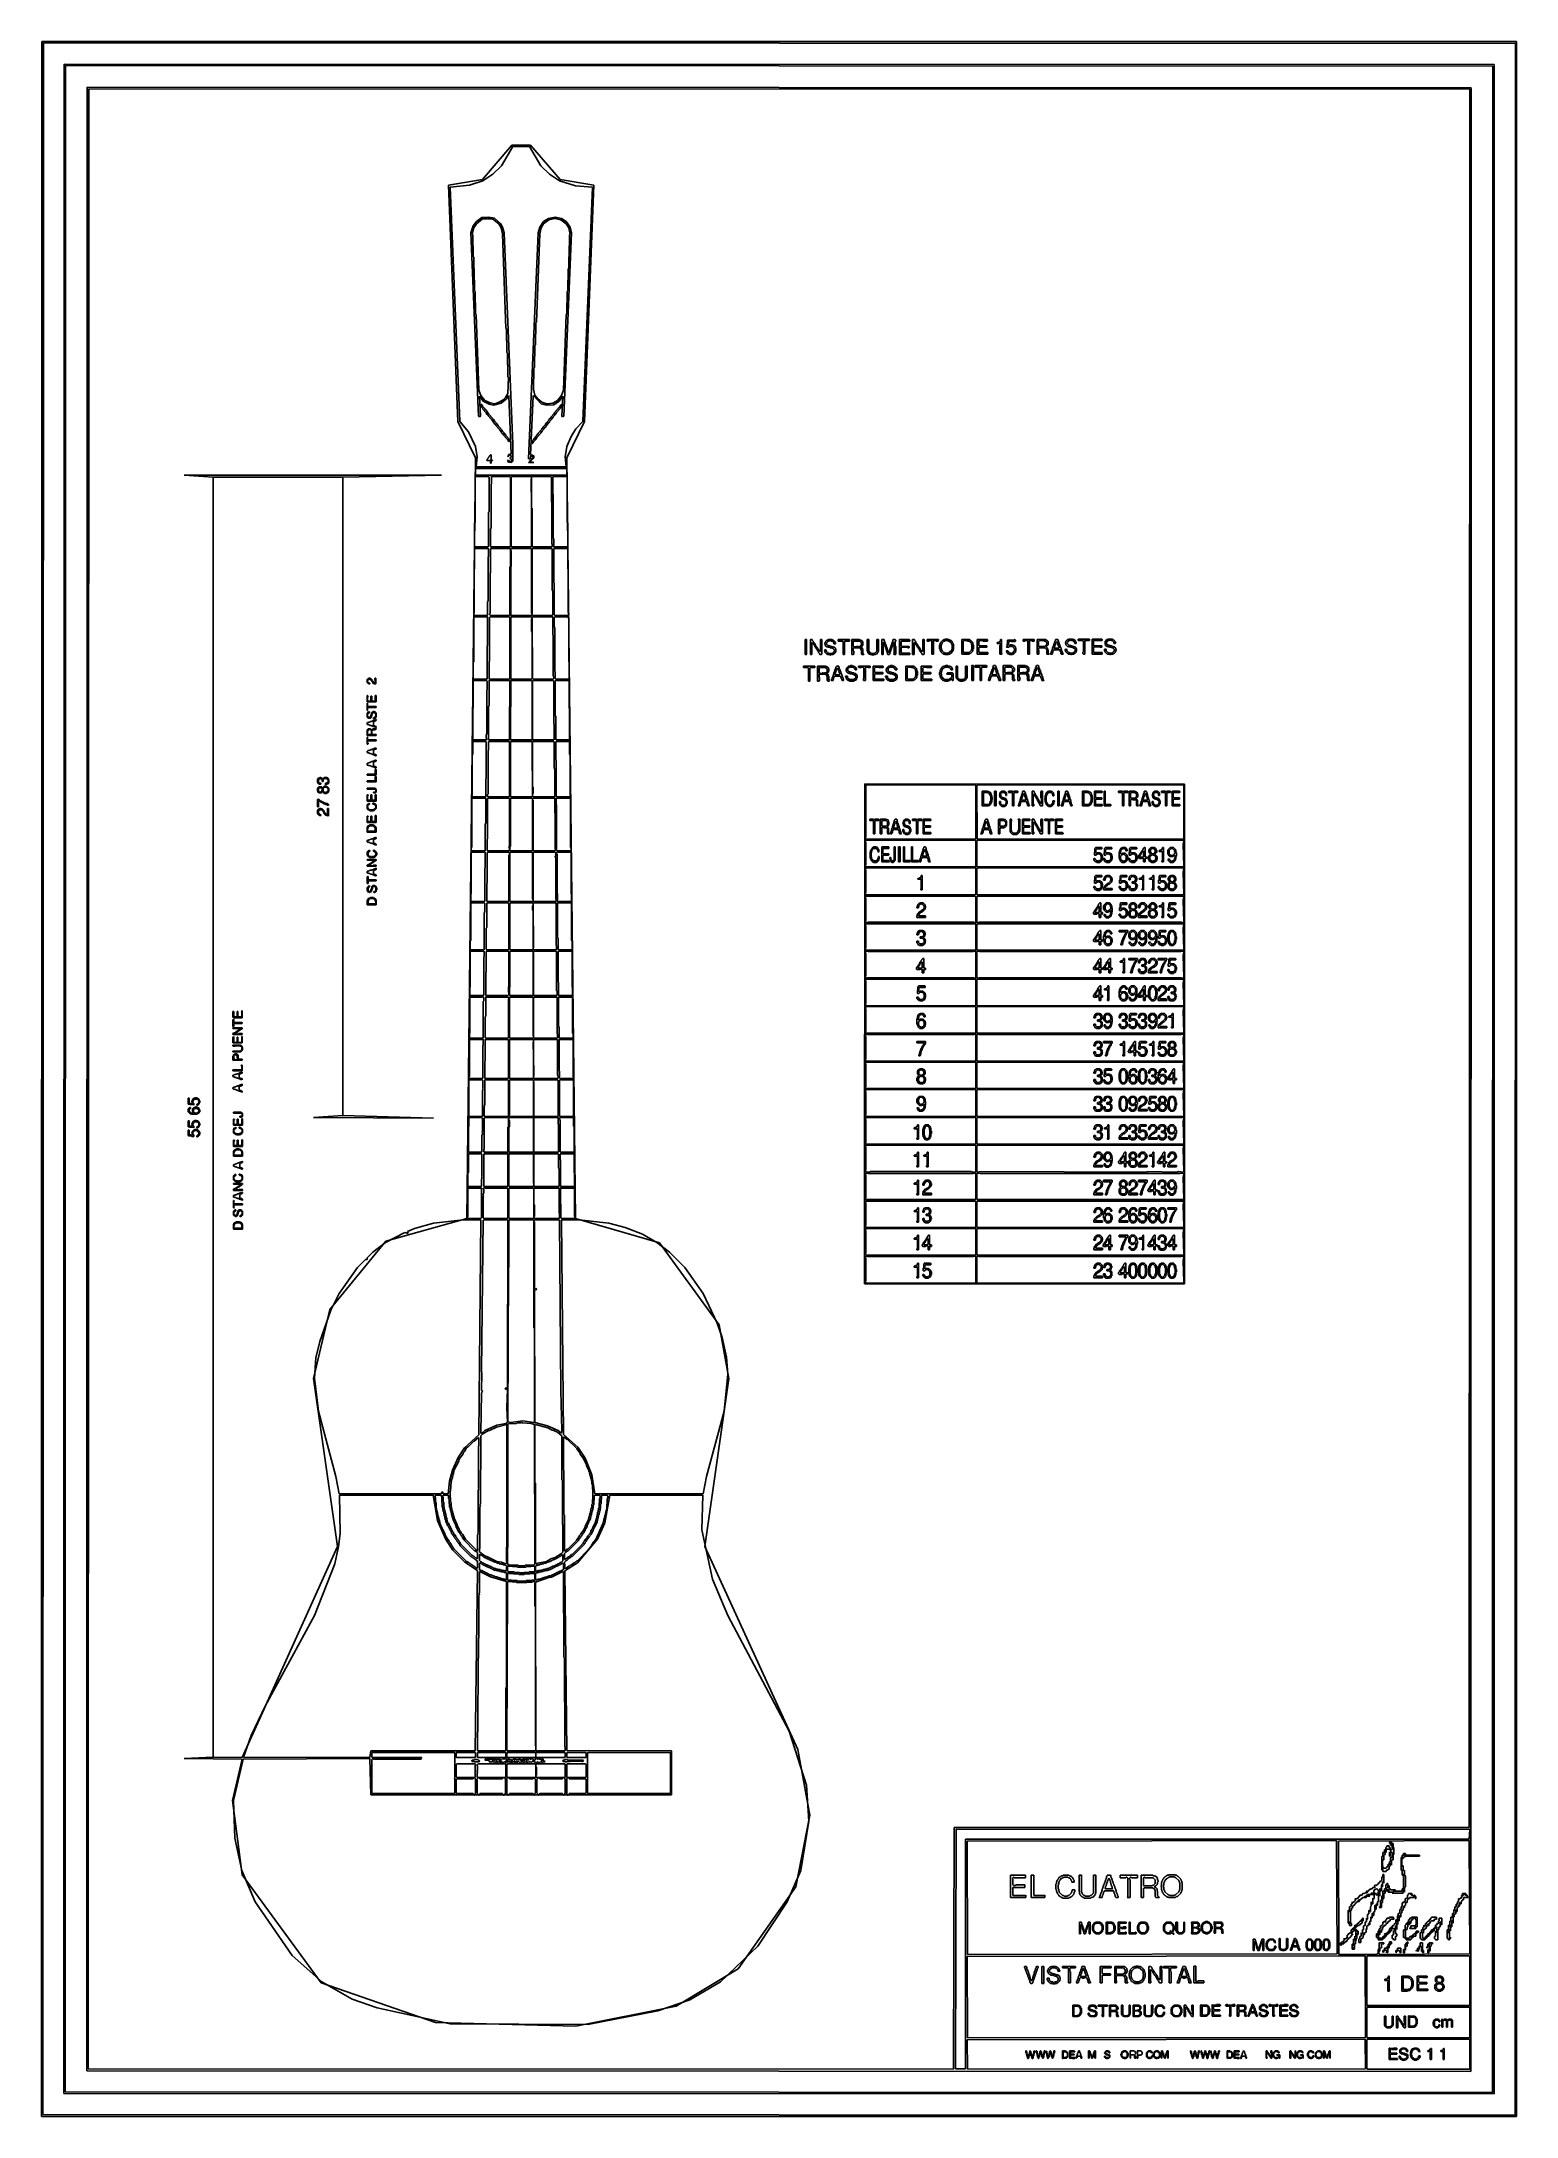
# Model space of a CAD drawing. Extents: x 17 to 323, y -435 to -5.
import ezdxf

# ---------------------------------------------------------------- set-up
doc = ezdxf.new("R2010")
doc.units = 0

msp = doc.modelspace()

# ---------------------------------------------------------------- linework, layer by layer
at = {"layer": 'CONTOURS'}
for p, q in [((17, -4.7), (16.9, -434.9)), ((322.7, -4.7), (17, -4.7)), ((17.2, -434.5), (17.3, -5)), ((17.3, -5), (322.5, -5.1)), ((322.5, -5.1), (322.4, -434.6)), ((322.7, -434.9), (322.7, -4.7)), ((21.6, -9.4), (21.5, -430.1)), ((318.1, -9.5), (21.6, -9.4)), ((21.8, -429.8), (21.9, -9.7)), ((21.9, -9.7), (317.8, -9.8)), ((317.8, -9.8), (317.7, -429.9)), ((318.1, -430.2), (318.1, -9.5)), ((26.4, -14.2), (26.3, -425.4)), ((313.3, -14.3), (26.4, -14.2)), ((26.6, -425), (26.7, -14.5)), ((26.7, -14.5), (313, -14.6)), ((313, -14.6), (312.9, -375)), ((313.2, -425.6), (313.3, -14.3)), ((114.4, -26.2), (108.3, -33.3)), ((112.3, -30.5), (114.6, -26.5)), ((118.3, -26.2), (114.4, -26.2)), ((114.6, -26.5), (118.1, -26.5)), ((118.1, -26.5), (120.4, -30.5)), ((124.4, -33.3), (118.3, -26.2)), ((108.3, -33.3), (101.3, -34.5)), ((105.6, -34.5), (108.4, -33.6)), ((108.4, -33.6), (110.5, -32.2)), ((110.5, -32.2), (112.3, -30.5)), ((120.4, -30.5), (122.2, -32.2)), ((122.2, -32.2), (124.3, -33.6)), ((124.3, -33.6), (127.6, -34.6)), ((131.4, -34.5), (124.4, -33.3)), ((101.3, -34.5), (103.2, -83.5)), ((101.6, -34.9), (105.6, -34.5)), ((103.6, -83.5), (101.6, -34.9)), ((127.6, -34.6), (131.1, -34.9)), ((131.1, -34.9), (129.1, -83.5)), ((129.5, -83.5), (131.4, -34.5)), ((106.4, -42.9), (105.9, -44.4)), ((107.1, -42), (106.4, -42.9)), ((106.5, -43.3), (107.1, -42.5)), ((108.2, -41.2), (107.1, -42)), ((107.1, -42.5), (108.3, -41.5)), ((109.6, -41.1), (108.2, -41.2)), ((108.3, -41.5), (109.3, -41.5)), ((109.3, -41.5), (109.4, -41.4)), ((109.4, -41.4), (109.5, -41.5)), ((109.5, -41.5), (110.4, -41.5)), ((110.8, -41.3), (109.6, -41.1)), ((110.4, -41.5), (111.7, -42.5)), ((112.1, -42.5), (110.8, -41.3)), ((111.7, -42.5), (112.2, -43.3)), ((112.5, -43.2), (112.1, -42.5)), ((121, -42), (120.2, -43.2)), ((120.5, -43.3), (121, -42.5)), ((122, -41.4), (121, -42)), ((121, -42.5), (122.1, -41.7)), ((123.4, -41.1), (122, -41.4)), ((122.1, -41.7), (123.3, -41.4)), ((123.3, -41.4), (124.6, -41.7)), ((124.7, -41.4), (123.4, -41.1)), ((124.6, -41.7), (125.7, -42.5)), ((125.7, -42), (124.7, -41.4)), ((126.5, -43.2), (125.7, -42)), ((125.7, -42.5), (126.2, -43.3)), ((105.9, -44.4), (107.5, -82.4)), ((106.2, -44.7), (106.5, -43.3)), ((106.3, -44.8), (106.2, -44.7)), ((106.3, -47), (106.3, -44.8)), ((106.4, -47.1), (106.3, -47)), ((106.4, -49.3), (106.4, -47.1)), ((112.2, -43.3), (112.5, -44.6)), ((112.8, -44.4), (112.5, -43.2)), ((112.5, -44.6), (113.2, -64.2)), ((114.6, -88.1), (112.8, -44.4)), ((119.9, -44.4), (117.9, -91.2)), ((119.5, -62.9), (120.2, -44.6)), ((120.2, -43.2), (119.9, -44.4)), ((120.2, -44.6), (120.5, -43.3)), ((125.2, -82.4), (126.8, -44.4)), ((126.2, -43.3), (126.5, -44.7)), ((126.4, -47), (126.3, -47.1)), ((126.3, -47.1), (126.3, -49.3)), ((126.5, -44.7), (126.4, -44.8)), ((126.4, -44.8), (126.4, -47)), ((126.8, -44.4), (126.5, -43.2)), ((106.5, -49.4), (106.4, -49.3)), ((106.5, -51.7), (106.5, -49.4)), ((126.3, -49.3), (126.2, -49.4)), ((126.2, -49.4), (126.2, -51.7)), ((106.6, -51.8), (106.5, -51.7)), ((106.6, -54.1), (106.6, -51.8)), ((106.7, -54.2), (106.6, -54.1)), ((106.7, -56.4), (106.7, -54.2)), ((126.1, -54.1), (126, -54.2)), ((126, -54.2), (126, -56.4)), ((126.2, -51.7), (126.1, -51.8)), ((126.1, -51.8), (126.1, -54.1)), ((106.8, -56.5), (106.7, -56.4)), ((106.8, -58.8), (106.8, -56.5)), ((106.9, -58.9), (106.8, -58.8)), ((106.9, -61.2), (106.9, -58.9)), ((125.9, -58.8), (125.8, -58.9)), ((125.8, -58.9), (125.8, -61.2)), ((126, -56.4), (125.9, -56.5)), ((125.9, -56.5), (125.9, -58.8)), ((107, -61.3), (106.9, -61.2)), ((107.6, -77), (107, -61.3)), ((113.2, -64.2), (113.3, -64.3)), ((113.3, -64.3), (113.3, -66.7)), ((119.4, -63), (119.5, -62.9)), ((119.4, -65.3), (119.4, -63)), ((125.7, -61.3), (125.1, -77)), ((125.8, -61.2), (125.7, -61.3)), ((113.3, -66.7), (113.4, -66.8)), ((113.4, -66.8), (113.4, -69.2)), ((119.2, -67.7), (119.3, -67.6)), ((119.2, -69.9), (119.2, -67.7)), ((119.3, -65.4), (119.4, -65.3)), ((119.3, -67.6), (119.3, -65.4)), ((113.4, -69.2), (113.5, -69.3)), ((113.5, -69.3), (113.5, -71.7)), ((113.5, -71.7), (113.6, -71.8)), ((113.6, -71.8), (113.6, -74.2)), ((119, -72.4), (119.1, -72.3)), ((119, -74.6), (119, -72.4)), ((119.1, -70), (119.2, -69.9)), ((119.1, -72.3), (119.1, -70)), ((108, -78.1), (107.6, -77)), ((113.6, -74.2), (113.7, -74.3)), ((113.7, -74.3), (113.6, -77.7)), ((118.9, -74.7), (119, -74.6)), ((118.9, -76.8), (118.9, -74.7)), ((119.2, -78), (118.9, -76.8)), ((125.1, -77), (124.7, -78.1)), ((107.9, -82.3), (107.7, -78.2)), ((107.7, -78.2), (108.5, -79.3)), ((108.8, -79.1), (108, -78.1)), ((108, -79.9), (108, -80)), ((108.3, -80.2), (108, -79.9)), ((108, -80), (108.1, -80.1)), ((108.1, -80.1), (108.1, -80.4)), ((108.1, -80.4), (108.2, -80.5)), ((108.2, -80.5), (108.2, -80.6)), ((108.2, -80.6), (108.4, -80.8)), ((108.3, -80.3), (108.3, -80.2)), ((108.8, -80.8), (108.3, -80.3)), ((108.4, -80.8), (108.4, -80.9)), ((108.4, -80.9), (108.7, -81.2)), ((108.5, -79.3), (109.7, -79.9)), ((108.7, -81.2), (108.7, -81.3)), ((108.7, -81.3), (109.1, -81.7)), ((109.9, -79.6), (108.8, -79.1)), ((108.8, -80.9), (108.8, -80.8)), ((109.2, -81.3), (108.8, -80.9)), ((109.1, -81.7), (109.1, -81.8)), ((109.2, -81.4), (109.2, -81.3)), ((109.6, -81.8), (109.2, -81.4)), ((109.7, -79.9), (110.6, -80.1)), ((110.9, -79.8), (109.9, -79.6)), ((110.6, -80.1), (112.2, -79.7)), ((111.8, -79.5), (110.9, -79.8)), ((112.6, -79), (111.8, -79.5)), ((112.2, -79.7), (113.3, -78.8)), ((113.1, -78.5), (112.6, -79)), ((113.6, -77.7), (113.1, -78.5)), ((113.3, -78.8), (113.7, -78.1)), ((113.7, -78.1), (113.8, -78.2)), ((113.8, -78.2), (114.3, -90.2)), ((118.3, -90.3), (118.8, -78.2)), ((118.8, -78.2), (118.9, -78.1)), ((118.9, -78.1), (120.5, -79.8)), ((119.8, -78.8), (119.2, -78)), ((120.6, -79.5), (119.8, -78.8)), ((120.5, -79.8), (121.6, -80.1)), ((121.7, -79.8), (120.6, -79.5)), ((121.6, -80.1), (123.1, -80)), ((122.9, -79.7), (121.7, -79.8)), ((123.9, -79.1), (122.9, -79.7)), ((123.1, -80), (124.2, -79.3)), ((123.6, -81.3), (123.2, -81.7)), ((123.2, -81.7), (123.2, -81.8)), ((123.3, -82.1), (123.7, -81.7)), ((124, -80.8), (123.6, -81.2)), ((123.6, -81.2), (123.6, -81.3)), ((123.7, -81.6), (124.1, -81.2)), ((123.7, -81.7), (123.7, -81.6)), ((124.7, -78.1), (123.9, -79.1)), ((124.4, -80.3), (124, -80.7)), ((124, -80.7), (124, -80.8)), ((124.1, -81.1), (124.4, -80.8)), ((124.1, -81.2), (124.1, -81.1)), ((124.2, -79.3), (125, -78.2)), ((124.7, -79.9), (124.4, -80.2)), ((124.4, -80.2), (124.4, -80.3)), ((124.4, -80.7), (124.6, -80.5)), ((124.4, -80.8), (124.4, -80.7)), ((124.6, -80.1), (124.7, -80)), ((124.6, -80.5), (124.6, -80.1)), ((124.7, -80), (124.7, -79.9)), ((125, -78.2), (124.8, -82.3)), ((103.2, -83.5), (106.9, -91)), ((105.4, -85.6), (103.6, -83.5)), ((106.9, -88.7), (105.4, -85.6)), ((107.5, -82.4), (107.8, -82.5)), ((107.8, -82.5), (107.9, -82.3)), ((109.1, -81.8), (109.5, -82.2)), ((109.5, -82.2), (109.5, -82.3)), ((109.5, -82.3), (109.9, -82.7)), ((109.6, -81.9), (109.6, -81.8)), ((110, -82.3), (109.6, -81.9)), ((109.9, -82.7), (109.9, -82.8)), ((109.9, -82.8), (110.3, -83.2)), ((110, -82.4), (110, -82.3)), ((110.4, -82.8), (110, -82.4)), ((110.3, -83.2), (110.3, -83.3)), ((110.3, -83.3), (110.7, -83.7)), ((110.4, -82.9), (110.4, -82.8)), ((110.8, -83.3), (110.4, -82.9)), ((110.7, -83.7), (110.7, -83.8)), ((110.7, -83.8), (111.1, -84.2)), ((110.8, -83.4), (110.8, -83.3)), ((111.2, -83.8), (110.8, -83.4)), ((111.1, -84.2), (111.1, -84.3)), ((111.1, -84.3), (111.5, -84.7)), ((111.2, -83.9), (111.2, -83.8)), ((111.6, -84.3), (111.2, -83.9)), ((111.5, -84.7), (111.5, -84.8)), ((111.5, -84.8), (111.9, -85.2)), ((111.6, -84.4), (111.6, -84.3)), ((112, -84.8), (111.6, -84.4)), ((111.9, -85.2), (111.9, -85.3)), ((111.9, -85.3), (112.3, -85.7)), ((112, -84.9), (112, -84.8)), ((112.4, -85.3), (112, -84.9)), ((112.3, -85.7), (112.3, -85.8)), ((112.3, -85.8), (112.7, -86.2)), ((112.4, -85.4), (112.4, -85.3)), ((112.8, -85.8), (112.4, -85.4)), ((112.8, -85.9), (112.8, -85.8)), ((113.2, -86.3), (112.8, -85.9)), ((119.9, -86), (119.5, -86.4)), ((120.3, -85.5), (119.9, -85.9)), ((119.9, -85.9), (119.9, -86)), ((120, -86.3), (120.4, -85.9)), ((120.6, -85.1), (120.3, -85.4)), ((120.3, -85.4), (120.3, -85.5)), ((120.4, -85.8), (120.7, -85.5)), ((120.4, -85.9), (120.4, -85.8)), ((121, -84.6), (120.6, -85)), ((120.6, -85), (120.6, -85.1)), ((120.7, -85.4), (121.1, -85)), ((120.7, -85.5), (120.7, -85.4)), ((121.4, -84.1), (121, -84.5)), ((121, -84.5), (121, -84.6)), ((121.1, -84.9), (121.5, -84.5)), ((121.1, -85), (121.1, -84.9)), ((121.8, -83.6), (121.4, -84)), ((121.4, -84), (121.4, -84.1)), ((121.5, -84.4), (121.9, -84)), ((121.5, -84.5), (121.5, -84.4)), ((122.1, -83.2), (121.8, -83.5)), ((121.8, -83.5), (121.8, -83.6)), ((121.9, -83.9), (122.2, -83.6)), ((121.9, -84), (121.9, -83.9)), ((122.5, -82.7), (122.1, -83.1)), ((122.1, -83.1), (122.1, -83.2)), ((122.2, -83.5), (122.6, -83.1)), ((122.2, -83.6), (122.2, -83.5)), ((122.9, -82.2), (122.5, -82.6)), ((122.5, -82.6), (122.5, -82.7)), ((122.6, -83), (123, -82.6)), ((122.6, -83.1), (122.6, -83)), ((123.2, -81.8), (122.9, -82.1)), ((122.9, -82.1), (122.9, -82.2)), ((123, -82.5), (123.3, -82.2)), ((123, -82.6), (123, -82.5)), ((123.3, -82.2), (123.3, -82.1)), ((124.8, -82.3), (124.9, -82.5)), ((124.9, -82.5), (125.2, -82.4)), ((125.8, -91), (129.5, -83.5)), ((127.7, -85), (126.7, -86.6)), ((129.1, -83.5), (127.7, -85)), ((107.2, -90.8), (106.9, -88.7)), ((112.7, -86.2), (112.7, -86.3)), ((112.7, -86.3), (113.1, -86.7)), ((113.1, -86.7), (113.1, -86.8)), ((113.1, -86.8), (113.6, -87.3)), ((113.2, -86.4), (113.2, -86.3)), ((113.5, -86.7), (113.2, -86.4)), ((113.5, -86.8), (113.5, -86.7)), ((113.8, -87.1), (113.5, -86.8)), ((113.6, -87.3), (113.6, -87.4)), ((113.6, -87.4), (113.9, -87.7)), ((113.8, -90.3), (113.6, -90.8)), ((113.8, -87.3), (113.8, -87.1)), ((113.9, -87.4), (113.8, -87.3)), ((114.3, -90.2), (113.8, -90.3)), ((113.9, -87.7), (113.9, -87.4)), ((114.6, -91.7), (114.6, -88.1)), ((119, -90.6), (118.3, -90.3)), ((118.6, -88.1), (118.8, -87.9)), ((118.7, -88), (118.6, -88.1)), ((118.9, -87.3), (118.7, -87.5)), ((118.7, -87.5), (118.7, -88)), ((118.8, -87.8), (119.3, -87.3)), ((118.8, -87.9), (118.8, -87.8)), ((119.2, -86.9), (118.9, -87.2)), ((118.9, -87.2), (118.9, -87.3)), ((119.5, -86.5), (119.2, -86.8)), ((119.2, -86.8), (119.2, -86.9)), ((119.3, -87.2), (119.6, -86.9)), ((119.3, -87.3), (119.3, -87.2)), ((119.5, -86.4), (119.5, -86.5)), ((119.6, -86.8), (120, -86.4)), ((119.6, -86.9), (119.6, -86.8)), ((120, -86.4), (120, -86.3)), ((125.8, -88.7), (125.5, -90.8)), ((126.7, -86.6), (125.8, -88.7)), ((99.8, -94.6), (46.5, -94.6)), ((46.5, -94.6), (52.5, -95)), ((79.4, -95), (99.8, -94.6)), ((106.9, -91), (105.1, -248.7)), ((106.9, -93.3), (107, -93.2)), ((106.9, -94.5), (106.9, -93.3)), ((107, -94.6), (106.9, -94.5)), ((107, -92.9), (107.2, -90.8)), ((125.7, -92.9), (107, -92.9)), ((107, -93.2), (125.7, -93.2)), ((125.7, -94.6), (107, -94.6)), ((109.3, -91.4), (109.2, -91.5)), ((109.2, -91.5), (109.2, -91.6)), ((109.2, -91.6), (109.9, -91.6)), ((109.6, -91), (109.3, -91.3)), ((109.3, -91.3), (109.3, -91.4)), ((109.8, -90.7), (109.6, -90.9)), ((109.6, -90.9), (109.6, -91)), ((110, -90.4), (109.8, -90.6)), ((109.8, -90.6), (109.8, -90.7)), ((109.9, -91.6), (110, -91.7)), ((110.1, -90.4), (110, -90.4)), ((110, -91.7), (110, -92.1)), ((110, -92.1), (110.1, -92.1)), ((110.1, -91.4), (110.1, -90.4)), ((110.2, -91.5), (110.1, -91.4)), ((110.1, -91.7), (110.2, -91.6)), ((110.1, -92.1), (110.1, -91.7)), ((110.4, -91.5), (110.2, -91.5)), ((110.2, -91.6), (110.4, -91.6)), ((110.4, -91.6), (110.4, -91.5)), ((113.7, -91.5), (113.5, -91.6)), ((113.5, -91.6), (113.7, -91.9)), ((113.6, -90.8), (113.9, -90.4)), ((113.9, -91.8), (113.7, -91.5)), ((113.7, -91.9), (114.2, -92)), ((113.9, -90.4), (114.2, -90.4)), ((114.3, -91.8), (113.9, -91.8)), ((114.3, -90.9), (114, -91.1)), ((114, -91.1), (114.5, -91.5)), ((114.2, -90.4), (114.3, -90.9)), ((114.2, -92), (114.6, -91.7)), ((114.5, -91.5), (114.3, -91.8)), ((118.9, -90.9), (117.9, -92)), ((117.9, -91.2), (118.2, -91.2)), ((117.9, -92), (119, -92)), ((118.1, -91.8), (119, -91)), ((119, -92), (118.1, -91.8)), ((118.2, -91.2), (118.4, -90.5)), ((118.4, -90.5), (118.9, -90.9)), ((119, -91), (119, -90.6)), ((125.5, -90.8), (125.7, -92.9)), ((125.7, -93.2), (125.8, -93.3)), ((125.8, -94.5), (125.7, -94.6)), ((127.6, -248.7), (125.8, -91)), ((125.8, -93.3), (125.8, -94.5)), ((52.5, -360.4), (52.5, -95)), ((52.5, -95), (79.4, -95)), ((52.5, -95), (52.5, -360.4)), ((79.4, -95), (79.4, -227.4)), ((79.4, -227.4), (79.4, -95)), ((106.8, -95), (106.9, -94.9)), ((106.8, -104.4), (106.8, -95)), ((106.9, -94.9), (109.6, -94.9)), ((109.6, -94.9), (109.7, -95)), ((109.7, -95), (109.7, -102.2)), ((110.1, -95), (110.2, -94.9)), ((110.2, -95.1), (110.1, -95)), ((110.1, -96.5), (110.2, -96.4)), ((110.1, -105.6), (110.1, -96.5)), ((110.2, -94.9), (114, -94.9)), ((110.2, -96.4), (110.2, -95.1)), ((114, -94.9), (114.1, -95)), ((114.1, -95), (114.1, -109.4)), ((114.3, -95), (114.4, -94.9)), ((114.3, -109.2), (114.3, -95)), ((114.4, -94.9), (118.4, -94.9)), ((118.4, -94.9), (118.5, -95)), ((118.5, -95.3), (118.4, -95.4)), ((118.4, -95.4), (118.4, -98.1)), ((118.4, -98.1), (118.5, -98.2)), ((118.5, -95), (118.6, -94.9)), ((118.5, -101.4), (118.5, -95)), ((118.5, -95), (118.5, -95.3)), ((118.5, -98.2), (118.5, -109.4)), ((118.6, -94.9), (122.5, -94.9)), ((122.5, -94.9), (122.6, -95)), ((122.6, -95), (122.6, -100.1)), ((122.9, -95), (123, -94.9)), ((122.9, -98.5), (122.9, -95)), ((123, -98.6), (122.9, -98.5)), ((123, -94.9), (125.8, -94.9)), ((123, -107.7), (123, -98.6)), ((125.8, -94.9), (125.9, -95)), ((125.9, -95), (125.9, -104.4)), ((109.7, -102.2), (109.6, -102.3)), ((109.6, -102.3), (109.6, -109.4)), ((118.6, -101.5), (118.5, -101.4)), ((118.6, -109.4), (118.6, -101.5)), ((122.6, -100.1), (122.7, -100.2)), ((122.7, -100.2), (122.7, -108.8)), ((106.7, -104.5), (106.8, -104.4)), ((106.7, -109.4), (106.7, -104.5)), ((110, -105.7), (110.1, -105.6)), ((110, -109.4), (110, -105.7)), ((125.9, -104.4), (126, -104.5)), ((126, -104.5), (126, -109.4)), ((106.8, -109.5), (106.7, -109.4)), ((106.7, -109.9), (106.8, -109.8)), ((106.7, -114), (106.7, -109.9)), ((109.5, -109.5), (106.8, -109.5)), ((106.8, -109.8), (109.5, -109.8)), ((109.6, -109.4), (109.5, -109.5)), ((109.5, -109.8), (109.6, -109.9)), ((109.6, -111.5), (109.5, -111.6)), ((109.5, -111.6), (109.5, -120.7)), ((109.6, -109.9), (109.6, -111.5)), ((110.1, -109.5), (110, -109.4)), ((110, -109.9), (110.1, -109.8)), ((110, -114.8), (110, -109.9)), ((114, -109.5), (110.1, -109.5)), ((110.1, -109.8), (114, -109.8)), ((114.1, -109.4), (114, -109.5)), ((114, -109.8), (114.1, -109.9)), ((114.1, -109.9), (114.1, -113.5)), ((114.2, -109.3), (114.3, -109.2)), ((114.2, -109.4), (114.2, -109.3)), ((114.3, -109.5), (114.2, -109.4)), ((114.2, -110), (114.4, -109.8)), ((114.2, -110.2), (114.2, -110)), ((114.3, -110.3), (114.2, -110.2)), ((118.4, -109.5), (114.3, -109.5)), ((114.3, -113.5), (114.3, -110.3)), ((114.4, -109.8), (118.4, -109.8)), ((118.5, -109.4), (118.4, -109.5)), ((118.4, -109.8), (118.5, -109.9)), ((118.5, -109.9), (118.5, -123.3)), ((118.7, -109.5), (118.6, -109.4)), ((118.6, -109.9), (118.7, -109.8)), ((118.6, -123.6), (118.6, -109.9)), ((122.7, -109.5), (118.7, -109.5)), ((118.7, -109.8), (122.7, -109.8)), ((122.7, -108.8), (122.8, -108.9)), ((122.8, -109.4), (122.7, -109.5)), ((122.7, -109.8), (122.8, -109.9)), ((122.8, -108.9), (122.8, -109.4)), ((122.8, -109.9), (122.8, -118.5)), ((123.1, -107.8), (123, -107.7)), ((123, -109.3), (123.1, -109.2)), ((123, -109.4), (123, -109.3)), ((123.1, -109.5), (123, -109.4)), ((123.1, -109.2), (123.1, -107.8)), ((125.9, -109.5), (123.1, -109.5)), ((123.1, -109.9), (123.2, -109.8)), ((123.1, -116.9), (123.1, -109.9)), ((123.2, -109.8), (125.9, -109.8)), ((126, -109.4), (125.9, -109.5)), ((125.9, -109.8), (126, -109.9)), ((126, -109.9), (126, -114)), ((106.6, -114.1), (106.7, -114)), ((106.6, -123.1), (106.6, -114.1)), ((109.9, -114.9), (110, -114.8)), ((109.9, -123.3), (109.9, -114.9)), ((114.1, -113.5), (114, -113.6)), ((114, -113.6), (114, -123.6)), ((114.2, -113.6), (114.3, -113.5)), ((114.2, -123.6), (114.2, -113.6)), ((126, -114), (126.1, -114.1)), ((126.1, -114.1), (126.1, -123.1)), ((122.8, -118.5), (122.9, -118.6)), ((122.9, -118.6), (122.9, -123.6)), ((123.2, -117), (123.1, -116.9)), ((123.2, -123.6), (123.2, -117)), ((106.5, -123.2), (106.6, -123.1)), ((106.5, -123.5), (106.5, -123.2)), ((106.7, -123.7), (106.5, -123.5)), ((106.5, -124.1), (106.6, -124)), ((106.5, -133.3), (106.5, -124.1)), ((106.6, -124), (109.2, -124)), ((109.3, -123.7), (106.7, -123.7)), ((109.2, -124), (109.3, -123.9)), ((109.4, -123.6), (109.3, -123.7)), ((109.3, -123.9), (109.4, -124)), ((109.5, -120.7), (109.4, -120.8)), ((109.4, -120.8), (109.4, -123.6)), ((109.4, -124), (109.4, -129.9)), ((109.8, -123.4), (109.9, -123.3)), ((109.8, -123.5), (109.8, -123.4)), ((110, -123.7), (109.8, -123.5)), ((109.8, -124.1), (110, -123.9)), ((109.8, -133.2), (109.8, -124.1)), ((113.9, -123.7), (110, -123.7)), ((110, -123.9), (110.1, -124)), ((110.1, -124), (113.9, -124)), ((114, -123.6), (113.9, -123.7)), ((113.9, -124), (114, -124.1)), ((114, -124.1), (114, -136.8)), ((114.3, -123.7), (114.2, -123.6)), ((114.2, -124.1), (114.3, -124)), ((114.2, -136.8), (114.2, -124.1)), ((118.4, -123.7), (114.3, -123.7)), ((114.3, -124), (118.5, -124)), ((118.6, -123.5), (118.4, -123.7)), ((118.5, -123.3), (118.6, -123.4)), ((118.5, -124), (118.6, -124.1)), ((118.6, -124.3), (118.5, -124.4)), ((118.5, -124.4), (118.5, -127)), ((118.6, -123.4), (118.6, -123.5)), ((118.7, -123.7), (118.6, -123.6)), ((118.6, -124.1), (118.7, -124)), ((118.6, -124.1), (118.6, -124.3)), ((118.6, -130.3), (118.6, -124.1)), ((122.8, -123.7), (118.7, -123.7)), ((118.7, -124), (122.7, -124)), ((122.7, -124), (122.8, -123.9)), ((122.9, -123.6), (122.8, -123.7)), ((122.8, -123.9), (122.9, -124)), ((122.9, -124), (122.9, -127.7)), ((123.3, -123.7), (123.2, -123.6)), ((123.2, -124.1), (123.3, -124)), ((123.2, -126.1), (123.2, -124.1)), ((126, -123.7), (123.3, -123.7)), ((123.3, -124), (126.1, -124)), ((126.2, -123.5), (126, -123.7)), ((126.1, -123.1), (126.2, -123.2)), ((126.1, -124), (126.2, -124.1)), ((126.2, -123.2), (126.2, -123.5)), ((126.2, -124.1), (126.2, -133.3)), ((118.5, -127), (118.6, -127.1)), ((118.6, -127.1), (118.6, -136.8)), ((122.9, -127.7), (123, -127.8)), ((123, -127.8), (123, -136.3)), ((123.3, -126.2), (123.2, -126.1)), ((123.3, -135.3), (123.3, -126.2)), ((175.2, -128.7), (175.2, -131.8)), ((175.5, -128.7), (175.2, -128.7)), ((175.5, -131.6), (175.5, -128.7)), ((176.3, -128.7), (176.3, -131.8)), ((176.7, -128.7), (176.3, -128.7)), ((176.7, -128.8), (176.7, -128.7)), ((176.9, -129), (176.7, -128.8)), ((176.9, -129.1), (176.9, -129)), ((178.7, -128.7), (178.4, -128.7)), ((178.4, -128.7), (178.4, -131.1)), ((178.7, -131.7), (178.7, -128.7)), ((179.7, -128.8), (179.5, -129)), ((179.5, -129), (179.5, -129.1)), ((179.9, -128.8), (179.7, -128.8)), ((179.7, -129.3), (180, -129)), ((180, -128.7), (179.9, -128.8)), ((180.8, -128.7), (180, -128.7)), ((180, -129), (180.2, -129)), ((180.2, -129), (180.3, -128.9)), ((180.3, -128.9), (180.5, -128.9)), ((180.5, -128.9), (180.6, -129)), ((180.6, -129), (180.8, -129)), ((180.9, -128.8), (180.8, -128.7)), ((180.8, -129), (180.9, -129.1)), ((181.1, -128.8), (180.9, -128.8)), ((181.4, -129.1), (181.1, -128.8)), ((182.1, -128.7), (182.1, -129)), ((184.4, -128.7), (182.1, -128.7)), ((182.1, -129), (183, -129)), ((183, -129), (183.1, -129.1)), ((183.4, -129.1), (183.5, -129)), ((183.5, -129), (184.4, -129)), ((184.4, -129), (184.4, -128.7)), ((184.9, -128.7), (184.9, -131.8)), ((186.5, -128.7), (184.9, -128.7)), ((185.2, -129.1), (185.3, -129)), ((185.3, -129), (186.5, -129)), ((186.6, -128.8), (186.5, -128.7)), ((186.5, -129), (186.6, -129.1)), ((186.8, -128.8), (186.6, -128.8)), ((186.9, -128.9), (186.8, -128.8)), ((187, -128.9), (186.9, -128.9)), ((187.1, -129), (187, -128.9)), ((187.1, -129.1), (187.1, -129)), ((188.1, -128.7), (188.1, -131.1)), ((188.4, -128.7), (188.1, -128.7)), ((188.4, -131.1), (188.4, -128.7)), ((190.4, -128.7), (190.1, -128.7)), ((190.1, -128.7), (190.1, -131.1)), ((190.4, -131.2), (190.4, -128.7)), ((191.1, -128.7), (191.1, -131.8)), ((191.6, -128.7), (191.1, -128.7)), ((191.6, -128.9), (191.6, -128.7)), ((191.7, -129), (191.6, -128.9)), ((191.7, -129.2), (191.7, -129)), ((193.4, -129), (193.3, -129.1)), ((193.5, -128.7), (193.4, -128.8)), ((193.4, -128.8), (193.4, -129)), ((193.9, -128.7), (193.5, -128.7)), ((194, -128.8), (193.9, -128.7)), ((193.9, -129.1), (194, -129)), ((194, -129), (194, -128.8)), ((194.8, -128.7), (194.8, -131.8)), ((196.8, -128.7), (194.8, -128.7)), ((195.1, -129.1), (195.2, -129)), ((195.2, -129), (196.9, -129)), ((196.9, -128.8), (196.8, -128.7)), ((196.9, -129), (196.9, -128.8)), ((197.5, -128.7), (197.5, -131.8)), ((197.9, -128.7), (197.5, -128.7)), ((197.9, -128.8), (197.9, -128.7)), ((198.1, -129), (197.9, -128.8)), ((198.1, -129.1), (198.1, -129)), ((199.9, -128.7), (199.6, -128.7)), ((199.6, -128.7), (199.6, -131.1)), ((199.9, -131.7), (199.9, -128.7)), ((200.5, -128.7), (200.5, -129)), ((202.9, -128.7), (200.5, -128.7)), ((200.5, -129), (200.9, -129)), ((200.9, -129), (201, -128.9)), ((201, -128.9), (201.4, -128.9)), ((201.4, -128.9), (201.5, -129)), ((201.5, -129), (201.5, -131.7)), ((201.8, -129), (201.9, -128.9)), ((201.8, -131.7), (201.8, -129)), ((201.9, -128.9), (202.3, -128.9)), ((202.3, -128.9), (202.4, -129)), ((202.4, -129), (202.8, -129)), ((202.8, -128.9), (202.9, -128.8)), ((202.8, -129), (202.8, -128.9)), ((202.9, -128.8), (202.9, -128.7)), ((203.8, -128.8), (203.3, -129.3)), ((203.6, -129.4), (204, -129)), ((203.9, -128.8), (203.8, -128.8)), ((204, -128.7), (203.9, -128.8)), ((204.2, -128.7), (204, -128.7)), ((204, -129), (204.2, -129)), ((204.3, -128.6), (204.2, -128.7)), ((204.2, -129), (204.3, -128.9)), ((204.8, -128.6), (204.3, -128.6)), ((204.3, -128.9), (204.8, -128.9)), ((204.9, -128.7), (204.8, -128.6)), ((204.8, -128.9), (204.9, -129)), ((205.1, -128.7), (204.9, -128.7)), ((204.9, -129), (205.1, -129)), ((205.2, -128.8), (205.1, -128.7)), ((205.1, -129), (205.5, -129.4)), ((205.3, -128.8), (205.2, -128.8)), ((205.4, -128.9), (205.3, -128.8)), ((205.5, -128.9), (205.4, -128.9)), ((205.7, -129.1), (205.5, -128.9)), ((207.7, -128.7), (207.7, -131.7)), ((209.3, -128.7), (207.7, -128.7)), ((208, -129.1), (208.2, -128.9)), ((208.2, -128.9), (208.8, -128.9)), ((208.8, -128.9), (208.9, -129)), ((208.9, -129), (209.2, -129)), ((209.2, -129), (209.3, -129.1)), ((209.4, -128.8), (209.3, -128.7)), ((209.5, -128.8), (209.4, -128.8)), ((209.9, -129.2), (209.5, -128.8)), ((210.9, -128.7), (210.9, -131.7)), ((213, -128.7), (210.9, -128.7)), ((211.2, -129.1), (211.4, -128.9)), ((211.4, -128.9), (212, -128.9)), ((212, -128.9), (212.1, -129)), ((212.1, -129), (213, -129)), ((213, -129), (213, -128.7)), ((215.7, -128.9), (215.6, -129)), ((215.6, -129), (215.6, -129.1)), ((215.7, -128.7), (215.7, -128.9)), ((215.9, -128.7), (215.7, -128.7)), ((215.9, -131.5), (215.9, -128.7)), ((218.5, -128.8), (217.2, -128.8)), ((217.2, -128.8), (217.2, -129.5)), ((217.5, -129.1), (217.6, -129)), ((217.6, -129), (217.9, -129)), ((217.9, -129), (218, -129.1)), ((218.6, -128.7), (218.5, -128.8)), ((218.7, -128.7), (218.6, -128.7)), ((218.8, -128.8), (218.7, -128.7)), ((218.7, -129.1), (218.8, -129)), ((218.8, -129), (218.8, -128.8)), ((220.4, -128.7), (220.4, -129)), ((222.7, -128.7), (220.4, -128.7)), ((220.4, -129), (220.8, -129)), ((220.8, -129), (220.9, -128.9)), ((220.9, -128.9), (221.3, -128.9)), ((221.3, -128.9), (221.4, -129)), ((221.4, -129), (221.4, -131.7)), ((221.7, -129), (221.8, -128.9)), ((221.7, -131.7), (221.7, -129)), ((221.8, -128.9), (222.2, -128.9)), ((222.2, -128.9), (222.3, -129)), ((222.3, -129), (222.7, -129)), ((222.7, -129), (222.7, -128.7)), ((223.3, -128.7), (223.3, -131.7)), ((225.1, -128.7), (223.3, -128.7)), ((223.6, -129.1), (223.8, -128.9)), ((223.8, -128.9), (224.7, -128.9)), ((224.7, -128.9), (224.8, -129)), ((224.8, -129), (225, -129)), ((225, -129), (225.3, -129.3)), ((225.2, -128.8), (225.1, -128.7)), ((225.3, -128.8), (225.2, -128.8)), ((225.6, -129.1), (225.3, -128.8)), ((227.1, -128.9), (227, -129)), ((227, -129), (227, -129.2)), ((227.1, -128.7), (227.1, -128.9)), ((227.6, -128.7), (227.1, -128.7)), ((227.7, -128.8), (227.6, -128.7)), ((227.7, -129), (227.7, -128.8)), ((227.8, -129.1), (227.7, -129)), ((229.6, -128.7), (229.3, -129)), ((229.3, -129), (229.3, -129.2)), ((229.8, -128.7), (229.6, -128.7)), ((229.6, -129.2), (229.9, -128.9)), ((229.9, -128.6), (229.8, -128.7)), ((230.7, -128.6), (229.9, -128.6)), ((229.9, -128.9), (230.1, -128.9)), ((230.1, -128.9), (230.2, -128.8)), ((230.2, -128.8), (230.4, -128.8)), ((230.4, -128.8), (230.5, -128.9)), ((230.5, -128.9), (230.7, -128.9)), ((230.8, -128.7), (230.7, -128.6)), ((230.7, -128.9), (230.8, -129)), ((231, -128.7), (230.8, -128.7)), ((230.8, -129), (230.9, -129)), ((230.9, -129), (231, -129.1)), ((231.3, -129), (231, -128.7)), ((231.3, -129.1), (231.3, -129)), ((231.8, -128.6), (231.8, -128.9)), ((234.2, -128.6), (231.8, -128.6)), ((231.8, -128.9), (232.8, -128.9)), ((232.8, -128.9), (232.9, -129)), ((232.9, -129), (232.9, -131.2)), ((233.1, -129), (233.2, -128.9)), ((233.2, -129.1), (233.1, -129)), ((233.2, -128.9), (234.2, -128.9)), ((234.2, -128.9), (234.2, -128.6)), ((234.7, -128.6), (234.7, -131.7)), ((236.7, -128.6), (234.7, -128.6)), ((235, -129), (235.1, -128.9)), ((235, -129.9), (235, -129)), ((235.1, -128.9), (236.8, -128.9)), ((236.8, -128.7), (236.7, -128.6)), ((236.8, -128.9), (236.8, -128.7)), ((237.8, -128.7), (237.4, -129.1)), ((237.7, -129.2), (238, -128.9)), ((237.9, -128.7), (237.8, -128.7)), ((238, -128.6), (237.9, -128.7)), ((238.9, -128.6), (238, -128.6)), ((238, -128.9), (238.2, -128.9)), ((238.2, -128.9), (238.3, -128.8)), ((238.3, -128.8), (238.6, -128.8)), ((238.6, -128.8), (238.7, -128.9)), ((238.7, -128.9), (238.9, -128.9)), ((239, -128.7), (238.9, -128.6)), ((238.9, -128.9), (239.2, -129.2)), ((239.1, -128.7), (239, -128.7)), ((239.2, -128.8), (239.1, -128.7)), ((239.3, -128.8), (239.2, -128.8)), ((239.3, -128.9), (239.3, -128.8)), ((239.5, -129.1), (239.3, -128.9)), ((106.4, -133.4), (106.5, -133.3)), ((109.4, -129.9), (109.3, -130)), ((109.3, -130), (109.3, -136.8)), ((109.7, -133.3), (109.8, -133.2)), ((109.7, -136.8), (109.7, -133.3)), ((118.7, -130.4), (118.6, -130.3)), ((118.7, -136.6), (118.7, -130.4)), ((126.2, -133.3), (126.3, -133.4)), ((175.2, -131.8), (175.5, -131.8)), ((175.6, -131.7), (175.5, -131.6)), ((175.5, -131.8), (175.6, -131.7)), ((176.3, -131.8), (176.6, -131.8)), ((176.6, -129.4), (176.7, -129.3)), ((176.6, -131.8), (176.6, -129.4)), ((176.7, -129.3), (176.9, -129.5)), ((177, -129.2), (176.9, -129.1)), ((176.9, -129.5), (176.9, -129.6)), ((176.9, -129.6), (177, -129.7)), ((177, -129.3), (177, -129.2)), ((177.2, -129.5), (177, -129.3)), ((177, -129.7), (177, -129.8)), ((177, -129.8), (177.2, -130)), ((177.2, -129.6), (177.2, -129.5)), ((177.4, -129.8), (177.2, -129.6)), ((177.2, -130), (177.2, -130.1)), ((177.2, -130.1), (177.3, -130.2)), ((177.3, -130.2), (177.3, -130.3)), ((177.3, -130.3), (177.5, -130.5)), ((177.4, -129.9), (177.4, -129.8)), ((177.6, -130.1), (177.4, -129.9)), ((177.5, -130.5), (177.5, -130.6)), ((177.5, -130.6), (177.7, -130.8)), ((177.6, -130.2), (177.6, -130.1)), ((177.8, -130.4), (177.6, -130.2)), ((177.7, -130.8), (177.7, -130.9)), ((177.7, -130.9), (177.9, -131.1)), ((177.8, -130.5), (177.8, -130.4)), ((177.9, -130.6), (177.8, -130.5)), ((177.9, -130.7), (177.9, -130.6)), ((178.1, -130.9), (177.9, -130.7)), ((177.9, -131.1), (177.9, -131.2)), ((177.9, -131.2), (178, -131.3)), ((178, -131.3), (178, -131.4)), ((178, -131.4), (178.2, -131.6)), ((178.1, -131), (178.1, -130.9)), ((178.3, -131.2), (178.1, -131)), ((178.2, -131.6), (178.2, -131.7)), ((178.2, -131.7), (178.3, -131.8)), ((178.4, -131.1), (178.3, -131.2)), ((178.3, -131.8), (178.6, -131.8)), ((178.6, -131.8), (178.7, -131.7)), ((179.3, -130.8), (179.2, -130.9)), ((179.2, -130.9), (179.3, -131)), ((179.4, -129.4), (179.3, -129.5)), ((179.3, -129.5), (179.3, -129.6)), ((179.3, -129.6), (179.4, -129.7)), ((179.5, -130.8), (179.3, -130.8)), ((179.3, -131), (179.3, -131.3)), ((179.3, -131.3), (179.7, -131.7)), ((179.5, -129.1), (179.4, -129.2)), ((179.4, -129.2), (179.4, -129.4)), ((179.4, -129.7), (179.4, -129.9)), ((179.4, -129.9), (179.7, -130.2)), ((179.6, -130.9), (179.5, -130.8)), ((179.6, -129.5), (179.7, -129.4)), ((179.7, -129.6), (179.6, -129.5)), ((179.6, -131.1), (179.6, -130.9)), ((179.7, -131.2), (179.6, -131.1)), ((179.7, -129.4), (179.7, -129.3)), ((179.7, -129.7), (179.7, -129.6)), ((179.9, -129.9), (179.7, -129.7)), ((179.7, -130.2), (179.9, -130.2)), ((179.7, -131.3), (179.7, -131.2)), ((179.9, -131.5), (179.7, -131.3)), ((179.7, -131.7), (179.8, -131.7)), ((179.8, -131.7), (179.9, -131.8)), ((180, -129.9), (179.9, -129.9)), ((179.9, -130.2), (180, -130.3)), ((180.1, -131.5), (179.9, -131.5)), ((179.9, -131.8), (180.3, -131.8)), ((180.1, -130), (180, -129.9)), ((180, -130.3), (180.3, -130.3)), ((180.4, -130), (180.1, -130)), ((180.2, -131.6), (180.1, -131.5)), ((180.8, -131.6), (180.2, -131.6)), ((180.3, -130.3), (180.4, -130.4)), ((180.3, -131.8), (180.4, -131.9)), ((180.5, -130.1), (180.4, -130)), ((180.4, -130.4), (180.7, -130.4)), ((180.4, -131.9), (180.5, -131.9)), ((180.7, -130.1), (180.5, -130.1)), ((180.5, -131.9), (180.6, -131.8)), ((180.6, -131.8), (181, -131.8)), ((180.8, -130.2), (180.7, -130.1)), ((180.7, -130.4), (180.8, -130.5)), ((181, -130.2), (180.8, -130.2)), ((180.8, -130.5), (180.9, -130.5)), ((180.9, -131.5), (180.8, -131.6)), ((180.9, -129.1), (181, -129.1)), ((180.9, -130.5), (181, -130.6)), ((181, -131.5), (180.9, -131.5)), ((181, -129.1), (181.1, -129.2)), ((181.1, -130.3), (181, -130.2)), ((181, -130.6), (181.1, -130.6)), ((181.2, -131.3), (181, -131.5)), ((181, -131.8), (181.1, -131.7)), ((181.1, -129.2), (181.1, -129.3)), ((181.1, -129.3), (181.2, -129.4)), ((181.3, -130.3), (181.1, -130.3)), ((181.1, -130.6), (181.3, -130.8)), ((181.1, -131.7), (181.2, -131.7)), ((181.2, -129.4), (181.2, -129.6)), ((181.2, -129.6), (181.5, -129.6)), ((181.3, -131.1), (181.2, -131.2)), ((181.2, -131.2), (181.2, -131.3)), ((181.2, -131.7), (181.5, -131.4)), ((181.5, -130.5), (181.3, -130.3)), ((181.3, -130.8), (181.3, -131.1)), ((181.4, -129.2), (181.4, -129.1)), ((181.5, -129.3), (181.4, -129.2)), ((181.5, -129.6), (181.5, -129.3)), ((181.5, -130.6), (181.5, -130.5)), ((181.6, -130.7), (181.5, -130.6)), ((181.5, -131.3), (181.6, -131.2)), ((181.5, -131.4), (181.5, -131.3)), ((181.6, -131.2), (181.6, -130.7)), ((183.1, -129.1), (183.1, -131.8)), ((183.1, -131.8), (183.4, -131.8)), ((183.4, -131.8), (183.4, -129.1)), ((184.9, -131.8), (185.2, -131.8)), ((185.2, -130), (185.2, -129.1)), ((185.4, -130.2), (185.2, -130)), ((185.2, -130.5), (185.3, -130.4)), ((185.2, -131), (185.2, -130.5)), ((185.3, -131.1), (185.2, -131)), ((185.2, -131.8), (185.3, -131.7)), ((185.3, -130.4), (186.5, -130.4)), ((185.3, -131.7), (185.3, -131.1)), ((185.8, -130.2), (185.4, -130.2)), ((185.9, -130.1), (185.8, -130.2)), ((186.1, -130.1), (185.9, -130.1)), ((186.2, -130.2), (186.1, -130.1)), ((186.3, -130.1), (186.2, -130.2)), ((186.6, -130.1), (186.3, -130.1)), ((186.5, -130.4), (186.6, -130.5)), ((186.6, -129.1), (186.7, -129.1)), ((186.9, -129.8), (186.6, -130.1)), ((186.6, -130.5), (186.7, -130.5)), ((186.7, -129.1), (186.8, -129.2)), ((186.7, -130.5), (186.8, -130.6)), ((186.8, -129.2), (186.8, -129.3)), ((186.8, -129.3), (186.9, -129.4)), ((186.8, -130.2), (186.9, -130.1)), ((186.8, -130.3), (186.8, -130.2)), ((186.9, -130.4), (186.8, -130.3)), ((186.8, -130.6), (186.8, -130.8)), ((186.8, -130.8), (186.9, -130.9)), ((186.9, -129.4), (186.9, -129.8)), ((186.9, -130.1), (187, -130.1)), ((187, -130.4), (186.9, -130.4)), ((186.9, -130.9), (186.9, -131.7)), ((186.9, -131.7), (187, -131.8)), ((187, -130.1), (187.1, -130)), ((187.1, -130.5), (187, -130.4)), ((187, -131.8), (187.4, -131.8)), ((187.2, -129.2), (187.1, -129.1)), ((187.1, -129.9), (187.2, -129.8)), ((187.1, -130), (187.1, -129.9)), ((187.1, -130.7), (187.1, -130.5)), ((187.2, -130.8), (187.1, -130.7)), ((187.2, -129.8), (187.2, -129.2)), ((187.2, -131.5), (187.2, -130.8)), ((187.4, -131.7), (187.2, -131.5)), ((187.4, -131.8), (187.4, -131.7)), ((188.1, -131.1), (188.2, -131.2)), ((188.2, -131.2), (188.2, -131.4)), ((188.2, -131.4), (188.5, -131.7)), ((188.8, -131.5), (188.4, -131.1)), ((188.5, -131.7), (188.6, -131.7)), ((188.6, -131.7), (188.7, -131.8)), ((188.7, -131.8), (189.1, -131.8)), ((188.9, -131.5), (188.8, -131.5)), ((189, -131.6), (188.9, -131.5)), ((189.5, -131.6), (189, -131.6)), ((189.1, -131.8), (189.2, -131.9)), ((189.2, -131.9), (189.3, -131.9)), ((189.3, -131.9), (189.4, -131.8)), ((189.4, -131.8), (189.8, -131.8)), ((189.6, -131.5), (189.5, -131.6)), ((189.7, -131.5), (189.6, -131.5)), ((190.1, -131.1), (189.7, -131.5)), ((189.8, -131.8), (189.9, -131.7)), ((189.9, -131.7), (190, -131.7)), ((190, -131.7), (190.3, -131.4)), ((190.3, -131.3), (190.4, -131.2)), ((190.3, -131.4), (190.3, -131.3)), ((191.1, -131.8), (191.4, -131.8)), ((191.4, -129.4), (191.5, -129.3)), ((191.4, -131.8), (191.4, -129.4)), ((191.5, -129.3), (191.6, -129.4)), ((191.6, -129.4), (191.6, -129.6)), ((191.6, -129.6), (191.7, -129.7)), ((191.8, -129.3), (191.7, -129.2)), ((191.7, -129.7), (191.7, -129.9)), ((191.7, -129.9), (191.8, -130)), ((191.8, -129.5), (191.8, -129.3)), ((191.9, -129.6), (191.8, -129.5)), ((191.8, -130), (191.8, -130.2)), ((191.8, -130.2), (191.9, -130.3)), ((191.9, -129.7), (191.9, -129.6)), ((192, -129.8), (191.9, -129.7)), ((191.9, -130.3), (191.9, -130.5)), ((191.9, -130.5), (192, -130.6)), ((192, -130), (192, -129.8)), ((192.1, -130.1), (192, -130)), ((192, -130.6), (192, -130.8)), ((192, -130.8), (192.1, -130.9)), ((192.1, -130.3), (192.1, -130.1)), ((192.2, -130.4), (192.1, -130.3)), ((192.1, -130.9), (192.1, -131.1)), ((192.1, -131.1), (192.2, -131.2)), ((192.2, -130.6), (192.2, -130.4)), ((192.3, -130.7), (192.2, -130.6)), ((192.2, -131.2), (192.2, -131.4)), ((192.2, -131.4), (192.3, -131.5)), ((192.3, -130.9), (192.3, -130.7)), ((192.4, -131), (192.3, -130.9)), ((192.3, -131.5), (192.3, -131.7)), ((192.3, -131.7), (192.4, -131.8)), ((192.4, -131.2), (192.4, -131)), ((192.5, -131.3), (192.4, -131.2)), ((192.4, -131.8), (192.7, -131.8)), ((192.6, -131.3), (192.5, -131.3)), ((192.7, -131.2), (192.6, -131.3)), ((192.8, -130.9), (192.7, -131)), ((192.7, -131), (192.7, -131.2)), ((192.7, -131.7), (192.8, -131.6)), ((192.7, -131.8), (192.7, -131.7)), ((192.9, -130.5), (192.8, -130.6)), ((192.8, -130.6), (192.8, -130.9)), ((192.8, -131.4), (192.9, -131.3)), ((192.8, -131.6), (192.8, -131.4)), ((193, -130.2), (192.9, -130.3)), ((192.9, -130.3), (192.9, -130.5)), ((192.9, -131.1), (193, -131)), ((192.9, -131.3), (192.9, -131.1)), ((193.1, -129.9), (193, -130)), ((193, -130), (193, -130.2)), ((193, -130.8), (193.1, -130.7)), ((193, -131), (193, -130.8)), ((193.2, -129.6), (193.1, -129.7)), ((193.1, -129.7), (193.1, -129.9)), ((193.1, -130.5), (193.2, -130.4)), ((193.1, -130.7), (193.1, -130.5)), ((193.3, -129.3), (193.2, -129.4)), ((193.2, -129.4), (193.2, -129.6)), ((193.2, -130.2), (193.3, -130.1)), ((193.2, -130.4), (193.2, -130.2)), ((193.3, -129.1), (193.3, -129.3)), ((193.3, -129.9), (193.4, -129.8)), ((193.3, -130.1), (193.3, -129.9)), ((193.4, -129.5), (193.5, -129.4)), ((193.4, -129.8), (193.4, -129.5)), ((193.5, -129.3), (193.6, -129.2)), ((193.5, -129.4), (193.5, -129.3)), ((193.6, -129.2), (193.7, -129.3)), ((193.7, -131.5), (193.6, -131.6)), ((193.6, -131.6), (193.6, -131.7)), ((193.6, -131.7), (193.7, -131.8)), ((193.7, -129.3), (193.7, -131.5)), ((193.7, -131.8), (193.9, -131.8)), ((193.9, -130), (193.9, -129.1)), ((194, -130.1), (193.9, -130)), ((193.9, -131.8), (194, -131.7)), ((194, -131.7), (194, -130.1)), ((194.8, -131.8), (196.9, -131.8)), ((195.1, -130), (195.1, -129.1)), ((195.2, -130.1), (195.1, -130)), ((195.1, -130.4), (195.2, -130.3)), ((195.1, -131.4), (195.1, -130.4)), ((195.2, -131.5), (195.1, -131.4)), ((196.8, -130.1), (195.2, -130.1)), ((195.2, -130.3), (196.4, -130.3)), ((196.9, -131.5), (195.2, -131.5)), ((196.4, -130.3), (196.5, -130.4)), ((196.5, -130.4), (196.7, -130.4)), ((196.7, -130.4), (196.8, -130.3)), ((196.8, -130.3), (196.8, -130.1)), ((196.9, -131.8), (196.9, -131.5)), ((197.5, -131.8), (197.8, -131.8)), ((197.8, -129.4), (197.9, -129.3)), ((197.8, -131.8), (197.8, -129.4)), ((197.9, -129.3), (198.1, -129.5)), ((198.2, -129.2), (198.1, -129.1)), ((198.1, -129.5), (198.1, -129.6)), ((198.1, -129.6), (198.2, -129.7)), ((198.2, -129.3), (198.2, -129.2)), ((198.4, -129.5), (198.2, -129.3)), ((198.2, -129.7), (198.2, -129.8)), ((198.2, -129.8), (198.4, -130)), ((198.4, -129.6), (198.4, -129.5)), ((198.6, -129.8), (198.4, -129.6)), ((198.4, -130), (198.4, -130.1)), ((198.4, -130.1), (198.5, -130.2)), ((198.5, -130.2), (198.5, -130.3)), ((198.5, -130.3), (198.7, -130.5)), ((198.6, -129.9), (198.6, -129.8)), ((198.8, -130.1), (198.6, -129.9)), ((198.7, -130.5), (198.7, -130.6)), ((198.7, -130.6), (198.9, -130.8)), ((198.8, -130.2), (198.8, -130.1)), ((199, -130.4), (198.8, -130.2)), ((198.9, -130.8), (198.9, -130.9)), ((198.9, -130.9), (199.1, -131.1)), ((199, -130.5), (199, -130.4)), ((199.1, -130.6), (199, -130.5)), ((199.1, -130.7), (199.1, -130.6)), ((199.3, -130.9), (199.1, -130.7)), ((199.1, -131.1), (199.1, -131.2)), ((199.1, -131.2), (199.2, -131.3)), ((199.2, -131.3), (199.2, -131.4)), ((199.2, -131.4), (199.4, -131.6)), ((199.3, -131), (199.3, -130.9)), ((199.5, -131.2), (199.3, -131)), ((199.4, -131.6), (199.4, -131.7)), ((199.4, -131.7), (199.5, -131.8)), ((199.6, -131.1), (199.5, -131.2)), ((199.5, -131.8), (199.8, -131.8)), ((199.8, -131.8), (199.9, -131.7)), ((201.5, -131.7), (201.8, -131.7)), ((203.2, -129.7), (203.1, -129.8)), ((203.1, -129.8), (203.1, -130.6)), ((203.1, -130.6), (203.2, -130.7)), ((203.3, -129.4), (203.2, -129.5)), ((203.2, -129.5), (203.2, -129.7)), ((203.2, -130.7), (203.2, -130.9)), ((203.2, -130.9), (203.3, -131)), ((203.3, -129.3), (203.3, -129.4)), ((203.3, -131), (203.3, -131.1)), ((203.3, -131.1), (203.4, -131.2)), ((203.4, -129.9), (203.5, -129.8)), ((203.4, -130.5), (203.4, -129.9)), ((203.5, -130.6), (203.4, -130.5)), ((203.4, -131.2), (203.4, -131.3)), ((203.4, -131.3), (203.7, -131.6)), ((203.5, -129.6), (203.6, -129.5)), ((203.5, -129.8), (203.5, -129.6)), ((203.5, -130.8), (203.5, -130.6)), ((203.6, -130.9), (203.5, -130.8)), ((203.6, -129.5), (203.6, -129.4)), ((203.6, -131), (203.6, -130.9)), ((204, -131.4), (203.6, -131)), ((203.7, -131.6), (203.8, -131.6)), ((203.8, -131.6), (203.9, -131.7)), ((203.9, -131.7), (204.1, -131.7)), ((204.1, -131.4), (204, -131.4)), ((204.2, -131.5), (204.1, -131.4)), ((204.1, -131.7), (204.2, -131.8)), ((204.9, -131.5), (204.2, -131.5)), ((204.2, -131.8), (204.9, -131.8)), ((205, -131.4), (204.9, -131.5)), ((204.9, -131.8), (205, -131.7)), ((205.1, -131.4), (205, -131.4)), ((205, -131.7), (205.2, -131.7)), ((205.6, -130.9), (205.1, -131.4)), ((205.2, -131.7), (205.3, -131.6)), ((205.3, -131.6), (205.4, -131.6)), ((205.4, -131.6), (205.8, -131.2)), ((205.5, -129.4), (205.5, -129.5)), ((205.5, -129.5), (205.6, -129.6)), ((205.6, -129.6), (205.6, -129.7)), ((205.6, -129.7), (205.7, -129.8)), ((205.7, -130.6), (205.6, -130.7)), ((205.6, -130.7), (205.6, -130.9)), ((205.7, -129.2), (205.7, -129.1)), ((205.8, -129.3), (205.7, -129.2)), ((205.7, -129.8), (205.7, -130.6)), ((205.8, -129.4), (205.8, -129.3)), ((205.9, -129.5), (205.8, -129.4)), ((205.8, -131.1), (205.9, -131)), ((205.8, -131.2), (205.8, -131.1)), ((205.9, -129.6), (205.9, -129.5)), ((206, -129.7), (205.9, -129.6)), ((205.9, -130.8), (206, -130.7)), ((205.9, -131), (205.9, -130.8)), ((206, -130.7), (206, -129.7)), ((207.7, -131.7), (209.2, -131.7)), ((208, -131.3), (208, -129.1)), ((208.1, -131.4), (208, -131.3)), ((209.2, -131.4), (208.1, -131.4)), ((209.7, -130.9), (209.2, -131.4)), ((209.2, -131.7), (209.3, -131.6)), ((209.3, -129.1), (209.4, -129.1)), ((209.3, -131.6), (209.4, -131.6)), ((209.4, -129.1), (209.6, -129.3)), ((209.4, -131.6), (209.5, -131.5)), ((209.5, -131.5), (209.6, -131.5)), ((209.6, -129.3), (209.6, -129.4)), ((209.6, -129.4), (209.7, -129.5)), ((209.6, -131.5), (209.9, -131.2)), ((209.7, -129.5), (209.7, -129.7)), ((209.7, -129.7), (209.8, -129.8)), ((209.8, -130.6), (209.7, -130.7)), ((209.7, -130.7), (209.7, -130.9)), ((209.8, -129.8), (209.8, -130.6)), ((209.9, -129.3), (209.9, -129.2)), ((210, -129.4), (209.9, -129.3)), ((209.9, -131.1), (210, -131)), ((209.9, -131.2), (209.9, -131.1)), ((210, -129.7), (210, -129.4)), ((210.1, -129.8), (210, -129.7)), ((210, -130.7), (210.1, -130.6)), ((210, -131), (210, -130.7)), ((210.1, -130.6), (210.1, -129.8)), ((210.9, -131.7), (213.1, -131.7)), ((211.2, -129.9), (211.2, -129.1)), ((211.3, -130), (211.2, -129.9)), ((211.2, -130.4), (211.3, -130.3)), ((211.2, -131.3), (211.2, -130.4)), ((211.3, -131.4), (211.2, -131.3)), ((212.9, -130), (211.3, -130)), ((211.3, -130.3), (212.9, -130.3)), ((213.1, -131.4), (211.3, -131.4)), ((212.9, -130.3), (212.9, -130)), ((213.1, -131.7), (213.1, -131.4)), ((215.3, -129.3), (215, -129.3)), ((215, -129.3), (215, -129.5)), ((215, -129.5), (215.6, -129.5)), ((215.4, -129.2), (215.3, -129.3)), ((215.5, -129.2), (215.4, -129.2)), ((215.6, -129.1), (215.5, -129.2)), ((215.6, -129.5), (215.7, -129.6)), ((215.7, -129.8), (215.6, -129.9)), ((215.6, -129.9), (215.6, -131.7)), ((215.6, -131.7), (216, -131.7)), ((215.7, -129.6), (215.7, -129.8)), ((216, -131.6), (215.9, -131.5)), ((216, -131.7), (216, -131.6)), ((217, -131), (216.9, -131.1)), ((216.9, -131.1), (217, -131.2)), ((217.1, -130.1), (217, -130.2)), ((217, -130.2), (217, -130.3)), ((217, -130.3), (217.4, -130.3)), ((217.2, -131), (217, -131)), ((217, -131.2), (217, -131.3)), ((217, -131.3), (217.1, -131.4)), ((217.2, -129.5), (217.1, -129.6)), ((217.1, -129.6), (217.1, -130.1)), ((217.1, -131.4), (217.1, -131.5)), ((217.1, -131.5), (217.2, -131.6)), ((217.3, -131.1), (217.2, -131)), ((217.2, -131.6), (217.3, -131.6)), ((217.3, -131.2), (217.3, -131.1)), ((217.6, -131.5), (217.3, -131.2)), ((217.3, -131.6), (217.4, -131.7)), ((217.4, -129.3), (217.5, -129.2)), ((217.4, -129.8), (217.4, -129.3)), ((217.5, -129.9), (217.4, -129.8)), ((217.4, -130.3), (217.6, -130.1)), ((217.4, -131.7), (217.5, -131.7)), ((217.5, -129.2), (217.5, -129.1)), ((217.6, -129.9), (217.5, -129.9)), ((217.5, -131.7), (217.6, -131.8)), ((217.7, -129.8), (217.6, -129.9)), ((217.6, -130.1), (217.8, -130.1)), ((217.8, -131.5), (217.6, -131.5)), ((217.6, -131.8), (218.2, -131.8)), ((218.2, -129.8), (217.7, -129.8)), ((217.8, -130.1), (217.9, -130)), ((217.9, -131.6), (217.8, -131.5)), ((217.9, -130), (218, -130.1)), ((218, -131.5), (217.9, -131.6)), ((218, -129.1), (218.7, -129.1)), ((218, -130.1), (218.2, -130.1)), ((218.2, -131.5), (218, -131.5)), ((218.3, -129.9), (218.2, -129.8)), ((218.2, -130.1), (218.5, -130.4)), ((218.5, -131.2), (218.2, -131.5)), ((218.2, -131.8), (218.3, -131.7)), ((218.5, -129.9), (218.3, -129.9)), ((218.3, -131.7), (218.4, -131.7)), ((218.4, -131.7), (218.8, -131.3)), ((218.8, -130.2), (218.5, -129.9)), ((218.5, -130.4), (218.5, -130.5)), ((218.5, -130.5), (218.6, -130.6)), ((218.6, -131), (218.5, -131.1)), ((218.5, -131.1), (218.5, -131.2)), ((218.6, -130.6), (218.6, -131)), ((218.8, -130.4), (218.8, -130.2)), ((218.9, -130.5), (218.8, -130.4)), ((218.8, -131.2), (218.9, -131.1)), ((218.8, -131.3), (218.8, -131.2)), ((218.9, -131.1), (218.9, -130.5)), ((221.4, -131.7), (221.7, -131.7)), ((223.3, -131.7), (223.7, -131.7)), ((223.6, -130), (223.6, -129.1)), ((223.7, -130.1), (223.6, -130)), ((223.6, -130.5), (223.7, -130.4)), ((223.6, -130.9), (223.6, -130.5)), ((223.7, -131), (223.6, -130.9)), ((224.9, -130.1), (223.7, -130.1)), ((223.7, -130.4), (225, -130.4)), ((223.7, -131.7), (223.7, -131)), ((225, -130), (224.9, -130.1)), ((225.1, -130), (225, -130)), ((225, -130.4), (225.2, -130.6)), ((225.2, -129.9), (225.1, -130)), ((225.3, -129.7), (225.2, -129.8)), ((225.2, -129.8), (225.2, -129.9)), ((225.2, -130.2), (225.6, -129.8)), ((225.5, -130.5), (225.2, -130.2)), ((225.2, -130.6), (225.2, -130.7)), ((225.2, -130.7), (225.3, -130.8)), ((225.3, -129.3), (225.3, -129.7)), ((225.3, -130.8), (225.3, -131.7)), ((225.3, -131.7), (225.8, -131.7)), ((225.5, -130.7), (225.5, -130.5)), ((225.6, -130.8), (225.5, -130.7)), ((225.6, -129.8), (225.6, -129.1)), ((225.6, -131.5), (225.6, -130.8)), ((225.8, -131.7), (225.6, -131.5)), ((226.2, -131.4), (226.1, -131.5)), ((226.1, -131.5), (226.1, -131.7)), ((226.1, -131.7), (226.4, -131.7)), ((226.3, -131.2), (226.2, -131.3)), ((226.2, -131.3), (226.2, -131.4)), ((226.4, -130.9), (226.3, -131)), ((226.3, -131), (226.3, -131.2)), ((226.5, -130.6), (226.4, -130.7)), ((226.4, -130.7), (226.4, -130.9)), ((226.4, -131.7), (226.5, -131.6)), ((226.6, -130.3), (226.5, -130.4)), ((226.5, -130.4), (226.5, -130.6)), ((226.5, -131.4), (226.6, -131.3)), ((226.5, -131.6), (226.5, -131.4)), ((226.7, -130.1), (226.6, -130.2)), ((226.6, -130.2), (226.6, -130.3)), ((226.6, -131.1), (226.7, -131)), ((226.6, -131.3), (226.6, -131.1)), ((226.8, -129.8), (226.7, -129.9)), ((226.7, -129.9), (226.7, -130.1)), ((226.7, -130.9), (226.8, -130.8)), ((226.7, -131), (226.7, -130.9)), ((226.9, -129.5), (226.8, -129.6)), ((226.8, -129.6), (226.8, -129.8)), ((226.8, -130.4), (226.9, -130.3)), ((226.9, -130.5), (226.8, -130.4)), ((226.8, -130.8), (228, -130.8)), ((227, -129.2), (226.9, -129.3)), ((226.9, -129.3), (226.9, -129.5)), ((226.9, -130.2), (227, -130.1)), ((226.9, -130.3), (226.9, -130.2)), ((227.8, -130.5), (226.9, -130.5)), ((227, -129.9), (227.1, -129.8)), ((227, -130.1), (227, -129.9)), ((227.1, -129.6), (227.2, -129.5)), ((227.1, -129.8), (227.1, -129.6)), ((227.2, -129.3), (227.4, -129.1)), ((227.2, -129.5), (227.2, -129.3)), ((227.4, -129.1), (227.5, -129.2)), ((227.5, -129.2), (227.5, -129.3)), ((227.5, -129.3), (227.6, -129.4)), ((227.6, -129.4), (227.6, -129.7)), ((227.6, -129.7), (227.7, -129.8)), ((227.7, -129.8), (227.7, -130)), ((227.7, -130), (227.8, -130.1)), ((227.8, -129.3), (227.8, -129.1)), ((227.9, -129.4), (227.8, -129.3)), ((227.8, -130.1), (227.8, -130.2)), ((227.8, -130.2), (227.9, -130.3)), ((227.9, -130.4), (227.8, -130.5)), ((227.9, -129.6), (227.9, -129.4)), ((228, -129.7), (227.9, -129.6)), ((227.9, -130.3), (227.9, -130.4)), ((228, -129.9), (228, -129.7)), ((228.1, -130), (228, -129.9)), ((228, -130.8), (228.1, -130.9)), ((228.1, -130.2), (228.1, -130)), ((228.2, -130.3), (228.1, -130.2)), ((228.1, -130.9), (228.1, -131.2)), ((228.1, -131.2), (228.2, -131.3)), ((228.2, -130.4), (228.2, -130.3)), ((228.3, -130.5), (228.2, -130.4)), ((228.2, -131.3), (228.2, -131.5)), ((228.2, -131.5), (228.3, -131.6)), ((228.3, -130.7), (228.3, -130.5)), ((228.4, -130.8), (228.3, -130.7)), ((228.3, -131.6), (228.3, -131.7)), ((228.3, -131.7), (228.7, -131.7)), ((228.4, -131), (228.4, -130.8)), ((228.5, -131.1), (228.4, -131)), ((228.5, -131.3), (228.5, -131.1)), ((228.6, -131.4), (228.5, -131.3)), ((228.6, -131.5), (228.6, -131.4)), ((228.7, -131.6), (228.6, -131.5)), ((228.7, -131.7), (228.7, -131.6)), ((229.2, -130.7), (229.1, -130.8)), ((229.1, -130.8), (229.1, -130.9)), ((229.1, -130.9), (229.2, -131)), ((229.3, -129.2), (229.2, -129.3)), ((229.2, -129.3), (229.2, -129.5)), ((229.2, -129.5), (229.3, -129.6)), ((229.4, -130.7), (229.2, -130.7)), ((229.2, -131), (229.2, -131.2)), ((229.2, -131.2), (229.6, -131.6)), ((229.3, -129.6), (229.3, -129.8)), ((229.3, -129.8), (229.6, -130.1)), ((229.5, -130.8), (229.4, -130.7)), ((229.5, -129.4), (229.6, -129.3)), ((229.6, -129.5), (229.5, -129.4)), ((229.5, -131), (229.5, -130.8)), ((229.6, -131.1), (229.5, -131)), ((229.6, -129.3), (229.6, -129.2)), ((229.6, -129.6), (229.6, -129.5)), ((229.8, -129.8), (229.6, -129.6)), ((229.6, -130.1), (229.8, -130.1)), ((229.6, -131.2), (229.6, -131.1)), ((229.8, -131.4), (229.6, -131.2)), ((229.6, -131.6), (229.7, -131.6)), ((229.7, -131.6), (229.8, -131.7)), ((229.9, -129.8), (229.8, -129.8)), ((229.8, -130.1), (229.9, -130.2)), ((230, -131.4), (229.8, -131.4)), ((229.8, -131.7), (230.2, -131.7)), ((230, -129.9), (229.9, -129.8)), ((229.9, -130.2), (230.2, -130.2)), ((230.3, -129.9), (230, -129.9)), ((230.1, -131.5), (230, -131.4)), ((230.7, -131.5), (230.1, -131.5)), ((230.2, -130.2), (230.3, -130.3)), ((230.2, -131.7), (230.3, -131.8)), ((230.4, -130), (230.3, -129.9)), ((230.3, -130.3), (230.6, -130.3)), ((230.3, -131.8), (230.4, -131.8)), ((230.6, -130), (230.4, -130)), ((230.4, -131.8), (230.5, -131.7)), ((230.5, -131.7), (230.9, -131.7)), ((230.7, -130.1), (230.6, -130)), ((230.6, -130.3), (230.7, -130.4)), ((230.9, -130.1), (230.7, -130.1)), ((230.7, -130.4), (230.8, -130.4)), ((230.8, -131.4), (230.7, -131.5)), ((230.8, -130.4), (230.9, -130.5)), ((230.9, -131.4), (230.8, -131.4)), ((231, -130.2), (230.9, -130.1)), ((230.9, -130.5), (231, -130.5)), ((231.1, -131.2), (230.9, -131.4)), ((230.9, -131.7), (231, -131.6)), ((231, -129.1), (231, -129.2)), ((231, -129.2), (231.1, -129.3)), ((231.2, -130.2), (231, -130.2)), ((231, -130.5), (231.2, -130.7)), ((231, -131.6), (231.1, -131.6)), ((231.1, -129.3), (231.1, -129.5)), ((231.1, -129.5), (231.4, -129.5)), ((231.2, -131), (231.1, -131.1)), ((231.1, -131.1), (231.1, -131.2)), ((231.1, -131.6), (231.4, -131.3)), ((231.4, -130.4), (231.2, -130.2)), ((231.2, -130.7), (231.2, -131)), ((231.4, -129.2), (231.3, -129.1)), ((231.4, -129.5), (231.4, -129.2)), ((231.4, -130.5), (231.4, -130.4)), ((231.5, -130.6), (231.4, -130.5)), ((231.4, -131.2), (231.5, -131.1)), ((231.4, -131.3), (231.4, -131.2)), ((231.5, -131.1), (231.5, -130.6)), ((232.9, -131.2), (232.8, -131.3)), ((232.8, -131.3), (232.8, -131.6)), ((232.8, -131.6), (232.9, -131.7)), ((232.9, -131.7), (233.2, -131.7)), ((233.2, -131.7), (233.2, -129.1)), ((234.7, -131.7), (236.8, -131.7)), ((235.1, -130), (235, -129.9)), ((235, -130.3), (235.1, -130.2)), ((235, -131.3), (235, -130.3)), ((235.1, -131.4), (235, -131.3)), ((236.7, -130), (235.1, -130)), ((235.1, -130.2), (236.3, -130.2)), ((236.8, -131.4), (235.1, -131.4)), ((236.3, -130.2), (236.4, -130.3)), ((236.4, -130.3), (236.7, -130.3)), ((236.7, -130.3), (236.7, -130)), ((236.8, -131.7), (236.8, -131.4)), ((237.6, -130.7), (237.3, -130.7)), ((237.3, -130.7), (237.3, -131.1)), ((237.3, -131.1), (237.4, -131.2)), ((237.4, -129.1), (237.4, -129.7)), ((237.4, -129.7), (237.5, -129.8)), ((237.4, -131.2), (237.4, -131.3)), ((237.4, -131.3), (237.7, -131.6)), ((237.5, -129.8), (237.5, -129.9)), ((237.5, -129.9), (237.6, -130)), ((237.6, -130), (237.7, -130)), ((237.6, -131), (237.6, -130.7)), ((238, -131.4), (237.6, -131)), ((237.7, -129.5), (237.7, -129.2)), ((237.8, -129.6), (237.7, -129.5)), ((237.7, -130), (237.8, -130.1)), ((237.7, -131.6), (237.8, -131.6)), ((237.8, -129.7), (237.8, -129.6)), ((237.9, -129.8), (237.8, -129.7)), ((237.8, -130.1), (238, -130.1)), ((237.8, -131.6), (237.9, -131.7)), ((238.1, -129.8), (237.9, -129.8)), ((237.9, -131.7), (238.3, -131.7)), ((238, -130.1), (238.1, -130.2)), ((238.1, -131.4), (238, -131.4)), ((238.2, -129.9), (238.1, -129.8)), ((238.1, -130.2), (238.3, -130.2)), ((238.2, -131.5), (238.1, -131.4)), ((238.4, -129.9), (238.2, -129.9)), ((238.8, -131.5), (238.2, -131.5)), ((238.3, -130.2), (238.4, -130.3)), ((238.3, -131.7), (238.4, -131.8)), ((238.5, -130), (238.4, -129.9)), ((238.4, -130.3), (238.7, -130.3)), ((238.4, -131.8), (238.6, -131.8)), ((238.8, -130), (238.5, -130)), ((238.6, -131.8), (238.7, -131.7)), ((238.7, -130.3), (238.8, -130.4)), ((238.7, -131.7), (239.1, -131.7)), ((238.9, -130.1), (238.8, -130)), ((238.8, -130.4), (239, -130.4)), ((238.9, -131.4), (238.8, -131.5)), ((239.1, -130.1), (238.9, -130.1)), ((239, -131.4), (238.9, -131.4)), ((239, -130.4), (239.3, -130.7)), ((239.3, -131.1), (239, -131.4)), ((239.2, -130.2), (239.1, -130.1)), ((239.1, -131.7), (239.2, -131.6)), ((239.2, -129.2), (239.2, -129.4)), ((239.2, -129.4), (239.3, -129.5)), ((239.3, -130.2), (239.2, -130.2)), ((239.2, -131.6), (239.3, -131.6)), ((239.3, -129.5), (239.5, -129.5)), ((239.6, -130.5), (239.3, -130.2)), ((239.3, -130.7), (239.3, -131.1)), ((239.3, -131.6), (239.5, -131.4)), ((239.5, -129.2), (239.5, -129.1)), ((239.6, -129.3), (239.5, -129.2)), ((239.5, -129.5), (239.6, -129.4)), ((239.5, -131.3), (239.6, -131.2)), ((239.5, -131.4), (239.5, -131.3)), ((239.6, -129.4), (239.6, -129.3)), ((239.6, -130.7), (239.6, -130.5)), ((239.7, -130.8), (239.6, -130.7)), ((239.6, -131), (239.7, -130.9)), ((239.6, -131.2), (239.6, -131)), ((239.7, -130.9), (239.7, -130.8)), ((84.6, -136.8), (84.4, -137)), ((84.4, -137), (84.4, -137.6)), ((84.4, -137.6), (84.6, -137.8)), ((84.5, -137.2), (84.8, -136.9)), ((84.5, -137.4), (84.5, -137.2)), ((84.8, -137.7), (84.5, -137.4)), ((84.7, -136.8), (84.6, -136.8)), ((84.8, -136.7), (84.7, -136.8)), ((85, -136.7), (84.8, -136.7)), ((84.8, -136.9), (85, -136.9)), ((85.1, -136.8), (85, -136.7)), ((85, -136.9), (85.4, -137.3)), ((85.2, -136.8), (85.1, -136.8)), ((85.4, -137), (85.2, -136.8)), ((85.4, -137.1), (85.4, -137)), ((85.5, -137.2), (85.4, -137.1)), ((85.4, -137.3), (85.4, -137.4)), ((85.4, -137.4), (85.6, -137.6)), ((85.5, -137.3), (85.5, -137.2)), ((85.9, -137.7), (85.5, -137.3)), ((85.6, -137.6), (85.6, -137.7)), ((86.1, -136.7), (86, -136.8)), ((86, -136.8), (86, -137.1)), ((86, -137.1), (86.1, -137.2)), ((86.1, -137.6), (86, -137.7)), ((86.2, -136.7), (86.1, -136.7)), ((86.1, -137.2), (86.1, -137.6)), ((86.2, -137.9), (86.2, -136.7)), ((106.4, -136.8), (106.4, -133.4)), ((106.5, -136.9), (106.4, -136.8)), ((106.4, -137.3), (106.5, -137.2)), ((106.4, -142.9), (106.4, -137.3)), ((109.2, -136.9), (106.5, -136.9)), ((106.5, -137.2), (109, -137.2)), ((109, -137.2), (109.1, -137.1)), ((109.1, -137.1), (109.3, -137.3)), ((109.3, -136.8), (109.2, -136.9)), ((109.3, -137.3), (109.3, -139.1)), ((109.8, -136.9), (109.7, -136.8)), ((109.7, -137.2), (109.8, -137.1)), ((109.7, -142.4), (109.7, -137.2)), ((113.9, -136.9), (109.8, -136.9)), ((109.8, -137.1), (109.9, -137.1)), ((109.9, -137.1), (110, -137.2)), ((110, -137.2), (113.9, -137.2)), ((114, -136.8), (113.9, -136.9)), ((113.9, -137.2), (114, -137.3)), ((114, -137.3), (114, -142.5)), ((114.1, -137.3), (114.2, -137.2)), ((114.2, -137.4), (114.1, -137.3)), ((114.3, -136.9), (114.2, -136.8)), ((114.2, -137.2), (118.5, -137.2)), ((114.2, -142.6), (114.2, -137.4)), ((118.5, -136.9), (114.3, -136.9)), ((118.6, -136.8), (118.5, -136.9)), ((118.5, -137.2), (118.6, -137.3)), ((118.6, -136.7), (118.7, -136.6)), ((118.8, -136.9), (118.6, -136.7)), ((118.6, -137.3), (118.6, -149.3)), ((118.7, -137.3), (118.8, -137.2)), ((118.7, -149.4), (118.7, -137.3)), ((123, -136.9), (118.8, -136.9)), ((118.8, -137.2), (123, -137.2)), ((123, -136.3), (123.1, -136.4)), ((123.1, -136.8), (123, -136.9)), ((123, -137.2), (123.1, -137.3)), ((123.1, -136.4), (123.1, -136.8)), ((123.1, -137.3), (123.1, -146.2)), ((123.4, -135.4), (123.3, -135.3)), ((123.3, -136.6), (123.4, -136.5)), ((123.3, -136.7), (123.3, -136.6)), ((123.5, -136.9), (123.3, -136.7)), ((123.3, -137.3), (123.5, -137.1)), ((123.4, -137.4), (123.3, -137.3)), ((123.4, -136.5), (123.4, -135.4)), ((123.4, -144.5), (123.4, -137.4)), ((126.2, -136.9), (123.5, -136.9)), ((123.5, -137.1), (123.6, -137.2)), ((123.6, -137.2), (126.2, -137.2)), ((126.3, -136.8), (126.2, -136.9)), ((126.2, -137.2), (126.3, -137.3)), ((126.3, -133.4), (126.3, -136.8)), ((126.3, -137.3), (126.3, -142.9)), ((174.9, -134.2), (174.9, -134.5)), ((177.2, -134.2), (174.9, -134.2)), ((174.9, -134.5), (175.8, -134.5)), ((175.8, -134.5), (175.9, -134.6)), ((175.9, -134.6), (175.9, -137.3)), ((175.9, -137.3), (176.2, -137.3)), ((176.2, -134.6), (176.3, -134.5)), ((176.2, -137.3), (176.2, -134.6)), ((176.3, -134.5), (177.2, -134.5)), ((177.2, -134.5), (177.2, -134.2)), ((177.8, -134.2), (177.8, -137.3)), ((179.4, -134.2), (177.8, -134.2)), ((177.8, -137.3), (178.1, -137.3)), ((178.1, -134.6), (178.2, -134.5)), ((178.1, -135.5), (178.1, -134.6)), ((178.3, -135.7), (178.1, -135.5)), ((178.1, -136), (178.2, -135.9)), ((178.1, -136.5), (178.1, -136)), ((178.2, -136.6), (178.1, -136.5)), ((178.1, -137.3), (178.2, -137.2)), ((178.2, -134.5), (179.4, -134.5)), ((178.2, -135.9), (179.4, -135.9)), ((178.2, -137.2), (178.2, -136.6)), ((178.7, -135.7), (178.3, -135.7)), ((178.8, -135.6), (178.7, -135.7)), ((179, -135.6), (178.8, -135.6)), ((179.1, -135.7), (179, -135.6)), ((179.2, -135.6), (179.1, -135.7)), ((179.5, -135.6), (179.2, -135.6)), ((179.5, -134.3), (179.4, -134.2)), ((179.4, -134.5), (179.5, -134.6)), ((179.4, -135.9), (179.5, -136)), ((179.7, -134.3), (179.5, -134.3)), ((179.5, -134.6), (179.6, -134.6)), ((179.8, -135.3), (179.5, -135.6)), ((179.5, -136), (179.6, -136)), ((179.6, -134.6), (179.7, -134.7)), ((179.6, -136), (179.7, -136.1)), ((179.8, -134.4), (179.7, -134.3)), ((179.7, -134.7), (179.7, -134.8)), ((179.7, -134.8), (179.8, -134.9)), ((179.7, -135.7), (179.8, -135.6)), ((179.7, -135.8), (179.7, -135.7)), ((179.8, -135.9), (179.7, -135.8)), ((179.7, -136.1), (179.7, -136.3)), ((179.7, -136.3), (179.8, -136.4)), ((179.9, -134.4), (179.8, -134.4)), ((179.8, -134.9), (179.8, -135.3)), ((179.8, -135.6), (179.9, -135.6)), ((179.9, -135.9), (179.8, -135.9)), ((179.8, -136.4), (179.8, -137.2)), ((179.8, -137.2), (179.9, -137.3)), ((180, -134.5), (179.9, -134.4)), ((179.9, -135.6), (180, -135.5)), ((180, -136), (179.9, -135.9)), ((179.9, -137.3), (180.2, -137.3)), ((180, -134.6), (180, -134.5)), ((180.1, -134.7), (180, -134.6)), ((180, -135.4), (180.1, -135.3)), ((180, -135.5), (180, -135.4)), ((180, -136.2), (180, -136)), ((180.1, -136.3), (180, -136.2)), ((180.1, -135.3), (180.1, -134.7)), ((180.1, -137), (180.1, -136.3)), ((180.3, -137.2), (180.1, -137)), ((180.2, -137.3), (180.3, -137.2)), ((180.7, -137.1), (180.6, -137.2)), ((180.6, -137.2), (181, -137.2)), ((180.8, -136.8), (180.7, -136.9)), ((180.7, -136.9), (180.7, -137.1)), ((180.9, -136.5), (180.8, -136.6)), ((180.8, -136.6), (180.8, -136.8)), ((181, -136.3), (180.9, -136.4)), ((180.9, -136.4), (180.9, -136.5)), ((181.1, -136), (181, -136.1)), ((181, -136.1), (181, -136.3)), ((181, -137), (181.1, -136.9)), ((181, -137.2), (181, -137)), ((181.2, -135.7), (181.1, -135.8)), ((181.1, -135.8), (181.1, -136)), ((181.1, -136.7), (181.2, -136.6)), ((181.1, -136.9), (181.1, -136.7)), ((181.3, -135.4), (181.2, -135.5)), ((181.2, -135.5), (181.2, -135.7)), ((181.2, -136.4), (181.3, -136.3)), ((181.2, -136.6), (181.2, -136.4)), ((181.4, -135.1), (181.3, -135.2)), ((181.3, -135.2), (181.3, -135.4)), ((181.3, -136.3), (182.5, -136.3)), ((181.5, -134.8), (181.4, -134.9)), ((181.4, -134.9), (181.4, -135.1)), ((181.4, -135.8), (181.5, -135.7)), ((181.4, -135.9), (181.4, -135.8)), ((181.5, -136), (181.4, -135.9)), ((181.6, -134.6), (181.5, -134.7)), ((181.5, -134.7), (181.5, -134.8)), ((181.5, -135.5), (181.6, -135.4)), ((181.5, -135.7), (181.5, -135.5)), ((182.3, -136), (181.5, -136)), ((181.7, -134.3), (181.6, -134.4)), ((181.6, -134.4), (181.6, -134.6)), ((181.6, -135.2), (181.7, -135.1)), ((181.6, -135.4), (181.6, -135.2)), ((181.7, -134.2), (181.7, -134.3)), ((182.2, -134.2), (181.7, -134.2)), ((181.7, -134.9), (181.8, -134.8)), ((181.7, -135.1), (181.7, -134.9)), ((181.8, -134.7), (181.9, -134.6)), ((181.8, -134.8), (181.8, -134.7)), ((181.9, -134.6), (182.1, -134.8)), ((182.1, -134.8), (182.1, -135)), ((182.1, -135), (182.2, -135.1)), ((182.2, -134.4), (182.2, -134.2)), ((182.3, -134.5), (182.2, -134.4)), ((182.2, -135.1), (182.2, -135.3)), ((182.2, -135.3), (182.3, -135.4)), ((182.3, -134.7), (182.3, -134.5)), ((182.4, -134.8), (182.3, -134.7)), ((182.3, -135.4), (182.3, -135.6)), ((182.3, -135.6), (182.4, -135.7)), ((182.4, -135.9), (182.3, -136)), ((182.4, -134.9), (182.4, -134.8)), ((182.5, -135), (182.4, -134.9)), ((182.4, -135.7), (182.4, -135.9)), ((182.5, -135.2), (182.5, -135)), ((182.6, -135.3), (182.5, -135.2)), ((182.5, -136.3), (182.6, -136.4)), ((182.6, -135.5), (182.6, -135.3)), ((182.7, -135.6), (182.6, -135.5)), ((182.6, -136.4), (182.6, -136.5)), ((182.6, -136.5), (182.7, -136.6)), ((182.7, -135.8), (182.7, -135.6)), ((182.8, -135.9), (182.7, -135.8)), ((182.7, -136.6), (182.7, -136.8)), ((182.7, -136.8), (182.8, -136.9)), ((182.8, -136.1), (182.8, -135.9)), ((182.9, -136.2), (182.8, -136.1)), ((182.8, -136.9), (182.8, -137.1)), ((182.8, -137.1), (182.9, -137.2)), ((182.9, -136.4), (182.9, -136.2)), ((183, -136.5), (182.9, -136.4)), ((182.9, -137.2), (183.2, -137.2)), ((183, -136.6), (183, -136.5)), ((183.1, -136.7), (183, -136.6)), ((183.1, -136.9), (183.1, -136.7)), ((183.2, -137), (183.1, -136.9)), ((183.2, -137.2), (183.2, -137)), ((184, -136.3), (183.6, -136.3)), ((183.6, -136.3), (183.6, -136.4)), ((183.6, -136.4), (183.7, -136.5)), ((183.8, -134.8), (183.7, -134.9)), ((183.7, -134.9), (183.7, -135.1)), ((183.7, -135.1), (183.8, -135.2)), ((183.7, -136.5), (183.7, -136.7)), ((183.7, -136.7), (183.8, -136.8)), ((184.2, -134.2), (183.8, -134.6)), ((183.8, -134.6), (183.8, -134.8)), ((183.8, -135.2), (183.8, -135.4)), ((183.8, -135.4), (184, -135.6)), ((183.8, -136.8), (183.8, -136.9)), ((183.8, -136.9), (184, -137.1)), ((184, -135.6), (184.2, -135.6)), ((184, -136.6), (184, -136.3)), ((184.4, -137), (184, -136.6)), ((184, -137.1), (184.1, -137.1)), ((184.1, -134.7), (184.3, -134.5)), ((184.1, -135.2), (184.1, -134.7)), ((184.2, -135.3), (184.1, -135.2)), ((184.1, -137.1), (184.2, -137.2)), ((184.5, -134.2), (184.2, -134.2)), ((184.3, -135.3), (184.2, -135.3)), ((184.2, -135.6), (184.3, -135.7)), ((184.2, -137.2), (184.3, -137.2)), ((184.3, -134.5), (184.4, -134.5)), ((184.4, -135.4), (184.3, -135.3)), ((184.3, -135.7), (184.5, -135.7)), ((184.3, -137.2), (184.4, -137.3)), ((184.4, -134.5), (184.5, -134.4)), ((184.6, -135.4), (184.4, -135.4)), ((185.3, -137), (184.4, -137)), ((184.4, -137.3), (185.3, -137.3)), ((184.6, -134.1), (184.5, -134.2)), ((184.5, -134.4), (185.1, -134.4)), ((184.5, -135.7), (184.6, -135.8)), ((185, -134.1), (184.6, -134.1)), ((184.7, -135.5), (184.6, -135.4)), ((184.6, -135.8), (184.9, -135.8)), ((184.9, -135.5), (184.7, -135.5)), ((185, -135.6), (184.9, -135.5)), ((184.9, -135.8), (185, -135.9)), ((185.1, -134.2), (185, -134.1)), ((185.3, -135.6), (185, -135.6)), ((185, -135.9), (185.2, -135.9)), ((185.4, -134.2), (185.1, -134.2)), ((185.1, -134.4), (185.2, -134.5)), ((185.2, -134.5), (185.3, -134.5)), ((185.2, -135.9), (185.3, -136)), ((185.3, -134.5), (185.6, -134.8)), ((185.4, -135.7), (185.3, -135.6)), ((185.3, -136), (185.4, -136)), ((185.7, -136.6), (185.3, -137)), ((185.3, -137.3), (185.4, -137.2)), ((185.6, -134.4), (185.4, -134.2)), ((185.6, -135.7), (185.4, -135.7)), ((185.4, -136), (185.7, -136.3)), ((185.4, -137.2), (185.5, -137.2)), ((185.5, -137.2), (185.6, -137.1)), ((185.7, -134.4), (185.6, -134.4)), ((185.6, -134.8), (185.6, -135)), ((185.6, -135), (185.9, -135)), ((186, -136.1), (185.6, -135.7)), ((185.6, -137.1), (185.7, -137.1)), ((185.7, -134.5), (185.7, -134.4)), ((185.8, -134.6), (185.7, -134.5)), ((185.7, -136.3), (185.7, -136.6)), ((185.7, -137.1), (185.9, -136.9)), ((185.8, -134.7), (185.8, -134.6)), ((185.9, -134.8), (185.8, -134.7)), ((185.9, -135), (185.9, -134.8)), ((185.9, -136.7), (186, -136.6)), ((185.9, -136.9), (185.9, -136.7)), ((186, -136.6), (186, -136.1)), ((186.3, -134.2), (186.3, -134.4)), ((188.7, -134.2), (186.3, -134.2)), ((186.3, -134.4), (186.4, -134.5)), ((186.4, -134.5), (186.8, -134.5)), ((186.8, -134.5), (186.9, -134.4)), ((186.9, -134.4), (187.2, -134.4)), ((187.2, -134.4), (187.4, -134.6)), ((187.4, -136.7), (187.3, -136.8)), ((187.3, -136.8), (187.3, -137.2)), ((187.3, -137.2), (187.7, -137.2)), ((187.4, -134.6), (187.4, -136.7)), ((187.6, -134.6), (187.8, -134.4)), ((187.7, -134.7), (187.6, -134.6)), ((187.7, -137.2), (187.7, -134.7)), ((187.8, -134.4), (188.2, -134.4)), ((188.2, -134.4), (188.3, -134.5)), ((188.3, -134.5), (188.7, -134.5)), ((188.7, -134.5), (188.7, -134.2)), ((189.3, -134.2), (189.3, -137.2)), ((191.4, -134.2), (189.3, -134.2)), ((189.3, -137.2), (191.5, -137.2)), ((189.6, -134.6), (189.8, -134.4)), ((189.6, -135.4), (189.6, -134.6)), ((189.7, -135.5), (189.6, -135.4)), ((189.6, -135.9), (189.7, -135.8)), ((189.6, -136.8), (189.6, -135.9)), ((189.7, -136.9), (189.6, -136.8)), ((191.3, -135.5), (189.7, -135.5)), ((189.7, -135.8), (191.3, -135.8)), ((191.5, -136.9), (189.7, -136.9)), ((189.8, -134.4), (190.4, -134.4)), ((190.4, -134.4), (190.5, -134.5)), ((190.5, -134.5), (191.4, -134.5)), ((191.3, -135.8), (191.3, -135.5)), ((191.4, -134.5), (191.4, -134.2)), ((191.5, -137.2), (191.5, -136.9)), ((192.3, -136.3), (191.9, -136.3)), ((191.9, -136.3), (191.9, -136.4)), ((191.9, -136.4), (192, -136.5)), ((192.1, -134.8), (192, -134.9)), ((192, -134.9), (192, -135.1)), ((192, -135.1), (192.1, -135.2)), ((192, -136.5), (192, -136.7)), ((192, -136.7), (192.1, -136.8)), ((192.5, -134.2), (192.1, -134.6)), ((192.1, -134.6), (192.1, -134.8)), ((192.1, -135.2), (192.1, -135.4)), ((192.1, -135.4), (192.3, -135.6)), ((192.1, -136.8), (192.1, -136.9)), ((192.1, -136.9), (192.3, -137.1)), ((192.3, -135.6), (192.5, -135.6)), ((192.3, -136.6), (192.3, -136.3)), ((192.7, -137), (192.3, -136.6)), ((192.3, -137.1), (192.4, -137.1)), ((192.4, -134.7), (192.6, -134.5)), ((192.4, -135.2), (192.4, -134.7)), ((192.5, -135.3), (192.4, -135.2)), ((192.4, -137.1), (192.5, -137.2)), ((192.8, -134.2), (192.5, -134.2)), ((192.6, -135.3), (192.5, -135.3)), ((192.5, -135.6), (192.6, -135.7)), ((192.5, -137.2), (192.6, -137.2)), ((192.6, -134.5), (192.7, -134.5)), ((192.7, -135.4), (192.6, -135.3)), ((192.6, -135.7), (192.8, -135.7)), ((192.6, -137.2), (192.7, -137.3)), ((192.7, -134.5), (192.8, -134.4)), ((192.9, -135.4), (192.7, -135.4)), ((193.6, -137), (192.7, -137)), ((192.7, -137.3), (193.6, -137.3)), ((192.9, -134.1), (192.8, -134.2)), ((192.8, -134.4), (193.4, -134.4)), ((192.8, -135.7), (192.9, -135.8)), ((193.3, -134.1), (192.9, -134.1)), ((193, -135.5), (192.9, -135.4)), ((192.9, -135.8), (193.2, -135.8)), ((193.2, -135.5), (193, -135.5)), ((193.3, -135.6), (193.2, -135.5)), ((193.2, -135.8), (193.3, -135.9)), ((193.4, -134.2), (193.3, -134.1)), ((193.6, -135.6), (193.3, -135.6)), ((193.3, -135.9), (193.5, -135.9)), ((193.7, -134.2), (193.4, -134.2)), ((193.4, -134.4), (193.5, -134.5)), ((193.5, -134.5), (193.6, -134.5)), ((193.5, -135.9), (193.6, -136)), ((193.6, -134.5), (193.9, -134.8)), ((193.7, -135.7), (193.6, -135.6)), ((193.6, -136), (193.7, -136)), ((194, -136.6), (193.6, -137)), ((193.6, -137.3), (193.7, -137.2)), ((193.9, -134.4), (193.7, -134.2)), ((193.9, -135.7), (193.7, -135.7)), ((193.7, -136), (194, -136.3)), ((193.7, -137.2), (193.8, -137.2)), ((193.8, -137.2), (193.9, -137.1)), ((194, -134.4), (193.9, -134.4)), ((193.9, -134.8), (193.9, -135)), ((193.9, -135), (194.2, -135)), ((194.3, -136.1), (193.9, -135.7)), ((193.9, -137.1), (194, -137.1)), ((194, -134.5), (194, -134.4)), ((194.2, -134.7), (194, -134.5)), ((194, -136.3), (194, -136.6)), ((194, -137.1), (194.2, -136.9)), ((194.2, -135), (194.2, -134.7)), ((194.2, -136.7), (194.3, -136.6)), ((194.2, -136.9), (194.2, -136.7)), ((194.3, -136.6), (194.3, -136.1)), ((196.1, -134.2), (196.1, -137.2)), ((197.7, -134.2), (196.1, -134.2)), ((196.1, -137.2), (197.6, -137.2)), ((196.4, -134.6), (196.6, -134.4)), ((196.4, -136.8), (196.4, -134.6)), ((196.5, -136.9), (196.4, -136.8)), ((197.6, -136.9), (196.5, -136.9)), ((196.6, -134.4), (197.2, -134.4)), ((197.2, -134.4), (197.3, -134.5)), ((197.3, -134.5), (197.6, -134.5)), ((197.6, -134.5), (197.7, -134.6)), ((198.1, -136.4), (197.6, -136.9)), ((197.6, -137.2), (197.7, -137.1)), ((197.8, -134.3), (197.7, -134.2)), ((197.7, -134.6), (197.8, -134.6)), ((197.7, -137.1), (197.8, -137.1)), ((197.9, -134.3), (197.8, -134.3)), ((197.8, -134.6), (198, -134.8)), ((197.8, -137.1), (197.9, -137)), ((198.3, -134.7), (197.9, -134.3)), ((197.9, -137), (198, -137)), ((198, -134.8), (198, -134.9)), ((198, -134.9), (198.1, -135)), ((198, -137), (198.3, -136.7)), ((198.1, -135), (198.1, -135.2)), ((198.1, -135.2), (198.2, -135.3)), ((198.2, -136.1), (198.1, -136.2)), ((198.1, -136.2), (198.1, -136.4)), ((198.2, -135.3), (198.2, -136.1)), ((198.3, -134.8), (198.3, -134.7)), ((198.4, -134.9), (198.3, -134.8)), ((198.3, -136.6), (198.4, -136.5)), ((198.3, -136.7), (198.3, -136.6)), ((198.4, -135.2), (198.4, -134.9)), ((198.5, -135.3), (198.4, -135.2)), ((198.4, -136.2), (198.5, -136.1)), ((198.4, -136.5), (198.4, -136.2)), ((198.5, -136.1), (198.5, -135.3)), ((199.3, -134.2), (199.3, -137.2)), ((201.4, -134.2), (199.3, -134.2)), ((199.3, -137.2), (201.5, -137.2)), ((199.6, -134.6), (199.8, -134.4)), ((199.6, -135.4), (199.6, -134.6)), ((199.7, -135.5), (199.6, -135.4)), ((199.6, -135.9), (199.7, -135.8)), ((199.6, -136.8), (199.6, -135.9)), ((199.7, -136.9), (199.6, -136.8)), ((201.3, -135.5), (199.7, -135.5)), ((199.7, -135.8), (201.3, -135.8)), ((201.5, -136.9), (199.7, -136.9)), ((199.8, -134.4), (200.4, -134.4)), ((200.4, -134.4), (200.5, -134.5)), ((200.5, -134.5), (201.4, -134.5)), ((201.3, -135.8), (201.3, -135.5)), ((201.4, -134.5), (201.4, -134.2)), ((201.5, -137.2), (201.5, -136.9)), ((203.2, -135.4), (203.1, -135.5)), ((203.1, -135.5), (203.1, -136)), ((203.1, -136), (203.2, -136.1)), ((203.3, -135), (203.2, -135.1)), ((203.2, -135.1), (203.2, -135.4)), ((203.2, -136.1), (203.2, -136.4)), ((203.2, -136.4), (203.3, -136.5)), ((203.4, -134.8), (203.3, -134.9)), ((203.3, -134.9), (203.3, -135)), ((203.3, -136.5), (203.3, -136.6)), ((203.3, -136.6), (203.5, -136.8)), ((203.8, -134.3), (203.4, -134.7)), ((203.4, -134.7), (203.4, -134.8)), ((203.4, -135.6), (203.5, -135.5)), ((203.4, -135.8), (203.4, -135.6)), ((203.5, -135.9), (203.4, -135.8)), ((203.5, -135.2), (203.6, -135.1)), ((203.5, -135.5), (203.5, -135.2)), ((203.5, -136.3), (203.5, -135.9)), ((203.6, -136.4), (203.5, -136.3)), ((203.5, -136.8), (203.5, -136.9)), ((203.5, -136.9), (203.7, -137.1)), ((203.6, -135), (203.7, -134.9)), ((203.6, -135.1), (203.6, -135)), ((203.6, -136.5), (203.6, -136.4)), ((204, -136.9), (203.6, -136.5)), ((203.7, -134.8), (203.9, -134.6)), ((203.7, -134.9), (203.7, -134.8)), ((203.7, -137.1), (203.8, -137.1)), ((203.9, -134.3), (203.8, -134.3)), ((203.8, -137.1), (203.9, -137.2)), ((204, -134.2), (203.9, -134.3)), ((203.9, -134.6), (204, -134.6)), ((203.9, -137.2), (204.1, -137.2)), ((204.2, -134.2), (204, -134.2)), ((204, -134.6), (204.1, -134.5)), ((204.1, -136.9), (204, -136.9)), ((204.1, -134.5), (204.2, -134.5)), ((204.2, -137), (204.1, -136.9)), ((204.1, -137.2), (204.2, -137.3)), ((204.3, -134.1), (204.2, -134.2)), ((204.2, -134.5), (204.3, -134.4)), ((205, -137), (204.2, -137)), ((204.2, -137.3), (204.9, -137.3)), ((204.8, -134.1), (204.3, -134.1)), ((204.3, -134.4), (204.9, -134.4)), ((204.7, -135.6), (204.6, -135.7)), ((204.6, -135.7), (204.6, -135.9)), ((204.6, -135.9), (205.5, -135.9)), ((205.8, -135.6), (204.7, -135.6)), ((204.9, -134.2), (204.8, -134.1)), ((205.2, -134.2), (204.9, -134.2)), ((204.9, -134.4), (205, -134.5)), ((204.9, -137.3), (205, -137.2)), ((205, -134.5), (205.1, -134.5)), ((205.2, -136.8), (205, -137)), ((205, -137.2), (205.1, -137.2)), ((205.1, -134.5), (205.4, -134.8)), ((205.1, -137.2), (205.2, -137.1)), ((205.3, -134.3), (205.2, -134.2)), ((205.3, -136.8), (205.2, -136.8)), ((205.2, -137.1), (205.3, -137.1)), ((205.4, -134.3), (205.3, -134.3)), ((205.4, -136.7), (205.3, -136.8)), ((205.3, -137.1), (205.5, -136.9)), ((205.7, -134.6), (205.4, -134.3)), ((205.4, -134.8), (205.4, -134.9)), ((205.4, -134.9), (205.5, -135)), ((205.6, -136.4), (205.4, -136.6)), ((205.4, -136.6), (205.4, -136.7)), ((205.5, -135), (205.8, -135)), ((205.5, -135.9), (205.6, -136)), ((205.5, -136.9), (205.6, -136.9)), ((205.6, -136), (205.6, -136.4)), ((205.6, -136.9), (205.7, -137)), ((205.7, -134.7), (205.7, -134.6)), ((205.8, -134.8), (205.7, -134.7)), ((205.7, -137), (205.7, -137.2)), ((205.7, -137.2), (205.9, -137.2)), ((205.8, -135), (205.8, -134.8)), ((205.9, -135.7), (205.8, -135.6)), ((205.9, -137.2), (205.9, -135.7)), ((206.5, -134.2), (206.5, -136.6)), ((206.8, -134.2), (206.5, -134.2)), ((206.5, -136.6), (206.6, -136.7)), ((206.6, -136.7), (206.6, -136.8)), ((206.6, -136.8), (207, -137.2)), ((206.8, -136.5), (206.8, -134.2)), ((206.9, -136.6), (206.8, -136.5)), ((206.9, -136.7), (206.9, -136.6)), ((207.1, -136.9), (206.9, -136.7)), ((207, -137.2), (207.2, -137.2)), ((207.2, -136.9), (207.1, -136.9)), ((207.3, -137), (207.2, -136.9)), ((207.2, -137.2), (207.3, -137.3)), ((208, -137), (207.3, -137)), ((207.3, -137.3), (208, -137.3)), ((208.1, -136.9), (208, -137)), ((208, -137.3), (208.1, -137.2)), ((208.2, -136.9), (208.1, -136.9)), ((208.1, -137.2), (208.3, -137.2)), ((208.4, -136.7), (208.2, -136.9)), ((208.3, -137.2), (208.5, -137)), ((208.5, -136.5), (208.4, -136.6)), ((208.4, -136.6), (208.4, -136.7)), ((208.8, -134.2), (208.5, -134.2)), ((208.5, -134.2), (208.5, -136.5)), ((208.5, -137), (208.6, -137)), ((208.6, -136.9), (208.7, -136.8)), ((208.6, -137), (208.6, -136.9)), ((208.7, -136.7), (208.8, -136.6)), ((208.7, -136.8), (208.7, -136.7)), ((208.8, -136.6), (208.8, -134.2)), ((209.8, -134.1), (209.7, -134.2)), ((209.7, -134.2), (209.8, -134.3)), ((210.1, -134.1), (209.8, -134.1)), ((209.8, -134.3), (209.8, -137.2)), ((209.8, -137.2), (210.1, -137.2)), ((210.1, -137.2), (210.1, -134.1)), ((210.5, -134.1), (210.5, -134.4)), ((212.8, -134.1), (210.5, -134.1)), ((210.5, -134.4), (211.4, -134.4)), ((211.4, -134.4), (211.5, -134.5)), ((211.5, -134.5), (211.5, -137.2)), ((211.5, -137.2), (211.8, -137.2)), ((211.8, -134.5), (211.9, -134.4)), ((211.8, -137.2), (211.8, -134.5)), ((211.9, -134.4), (212.9, -134.4)), ((212.9, -134.2), (212.8, -134.1)), ((212.9, -134.4), (212.9, -134.2)), ((213.3, -136.9), (213.2, -137)), ((213.2, -137), (213.2, -137.2)), ((213.2, -137.2), (213.5, -137.2)), ((213.4, -136.6), (213.3, -136.7)), ((213.3, -136.7), (213.3, -136.9)), ((213.5, -136.3), (213.4, -136.4)), ((213.4, -136.4), (213.4, -136.6)), ((213.6, -136.1), (213.5, -136.2)), ((213.5, -136.2), (213.5, -136.3)), ((213.5, -137.2), (213.6, -137.1)), ((213.7, -135.8), (213.6, -135.9)), ((213.6, -135.9), (213.6, -136.1)), ((213.6, -136.8), (213.7, -136.7)), ((213.6, -137.1), (213.6, -136.8)), ((213.8, -135.5), (213.7, -135.6)), ((213.7, -135.6), (213.7, -135.8)), ((213.7, -136.5), (213.8, -136.4)), ((213.7, -136.7), (213.7, -136.5)), ((213.9, -135.2), (213.8, -135.3)), ((213.8, -135.3), (213.8, -135.5)), ((213.8, -136.3), (213.9, -136.2)), ((213.8, -136.4), (213.8, -136.3)), ((214, -134.9), (213.9, -135)), ((213.9, -135), (213.9, -135.2)), ((213.9, -135.9), (214, -135.8)), ((214, -136), (213.9, -135.9)), ((213.9, -136.2), (215, -136.2)), ((214.1, -134.7), (214, -134.8)), ((214, -134.8), (214, -134.9)), ((214, -135.6), (214.1, -135.5)), ((214, -135.8), (214, -135.6)), ((214.9, -136), (214, -136)), ((214.2, -134.4), (214.1, -134.5)), ((214.1, -134.5), (214.1, -134.7)), ((214.1, -135.3), (214.2, -135.2)), ((214.1, -135.5), (214.1, -135.3)), ((214.3, -134.1), (214.2, -134.2)), ((214.2, -134.2), (214.2, -134.4)), ((214.2, -135), (214.3, -134.9)), ((214.2, -135.2), (214.2, -135)), ((214.7, -134.1), (214.3, -134.1)), ((214.3, -134.8), (214.4, -134.7)), ((214.3, -134.9), (214.3, -134.8)), ((214.4, -134.6), (214.5, -134.5)), ((214.4, -134.7), (214.4, -134.6)), ((214.5, -134.5), (214.6, -134.6)), ((214.6, -134.6), (214.6, -134.8)), ((214.6, -134.8), (214.7, -134.9)), ((214.7, -134.2), (214.7, -134.1)), ((214.8, -134.3), (214.7, -134.2)), ((214.7, -134.9), (214.7, -135.1)), ((214.7, -135.1), (214.8, -135.2)), ((214.8, -134.5), (214.8, -134.3)), ((214.9, -134.6), (214.8, -134.5)), ((214.8, -135.2), (214.8, -135.4)), ((214.8, -135.4), (214.9, -135.5)), ((214.9, -134.8), (214.9, -134.6)), ((215, -134.9), (214.9, -134.8)), ((214.9, -135.5), (214.9, -135.7)), ((214.9, -135.7), (215, -135.8)), ((215, -135.9), (214.9, -136)), ((215, -135), (215, -134.9)), ((215.1, -135.1), (215, -135)), ((215, -135.8), (215, -135.9)), ((215, -136.2), (215.2, -136.4)), ((215.1, -135.3), (215.1, -135.1)), ((215.2, -135.4), (215.1, -135.3)), ((215.2, -135.6), (215.2, -135.4)), ((215.3, -135.7), (215.2, -135.6)), ((215.2, -136.4), (215.2, -136.6)), ((215.2, -136.6), (215.3, -136.7)), ((215.3, -135.9), (215.3, -135.7)), ((215.4, -136), (215.3, -135.9)), ((215.3, -136.7), (215.3, -136.9)), ((215.3, -136.9), (215.4, -137)), ((215.4, -136.2), (215.4, -136)), ((215.5, -136.3), (215.4, -136.2)), ((215.4, -137), (215.4, -137.2)), ((215.4, -137.2), (215.8, -137.2)), ((215.5, -136.5), (215.5, -136.3)), ((215.6, -136.6), (215.5, -136.5)), ((215.6, -136.7), (215.6, -136.6)), ((215.7, -136.8), (215.6, -136.7)), ((215.7, -137), (215.7, -136.8)), ((215.8, -137.1), (215.7, -137)), ((215.8, -137.2), (215.8, -137.1)), ((216.3, -134.1), (216.3, -137.2)), ((217.9, -134.1), (216.3, -134.1)), ((216.3, -137.2), (216.6, -137.2)), ((216.6, -134.5), (216.7, -134.4)), ((216.6, -135.5), (216.6, -134.5)), ((216.7, -135.6), (216.6, -135.5)), ((216.6, -135.9), (216.7, -135.8)), ((216.6, -137.2), (216.6, -135.9)), ((216.7, -134.4), (217.9, -134.4)), ((217.1, -135.6), (216.7, -135.6)), ((216.7, -135.8), (217.9, -135.8)), ((217.2, -135.5), (217.1, -135.6)), ((218, -135.5), (217.2, -135.5)), ((218, -134.2), (217.9, -134.1)), ((217.9, -134.4), (218.2, -134.7)), ((217.9, -135.8), (218.2, -136.1)), ((218.2, -134.2), (218, -134.2)), ((218.2, -135.3), (218, -135.5)), ((218.1, -135.7), (218.5, -135.3)), ((218.2, -135.8), (218.1, -135.7)), ((218.5, -134.5), (218.2, -134.2)), ((218.2, -134.7), (218.2, -134.9)), ((218.2, -134.9), (218.3, -135)), ((218.3, -135), (218.2, -135.1)), ((218.2, -135.1), (218.2, -135.3)), ((218.3, -135.8), (218.2, -135.8)), ((218.2, -136.1), (218.2, -137)), ((218.2, -137), (218.3, -137.1)), ((218.5, -136), (218.3, -135.8)), ((218.3, -137.1), (218.3, -137.2)), ((218.3, -137.2), (218.7, -137.2)), ((218.5, -134.6), (218.5, -134.5)), ((218.6, -134.7), (218.5, -134.6)), ((218.5, -135.2), (218.6, -135.1)), ((218.5, -135.3), (218.5, -135.2)), ((218.5, -136.8), (218.5, -136)), ((218.6, -136.9), (218.5, -136.8)), ((218.6, -135.1), (218.6, -134.7)), ((218.6, -137), (218.6, -136.9)), ((218.7, -137.1), (218.6, -137)), ((218.7, -137.2), (218.7, -137.1)), ((219.3, -134.1), (219.3, -137.2)), ((220.9, -134.1), (219.3, -134.1)), ((219.3, -137.2), (219.6, -137.2)), ((219.6, -134.5), (219.7, -134.4)), ((219.6, -135.4), (219.6, -134.5)), ((219.8, -135.6), (219.6, -135.4)), ((219.6, -135.9), (219.7, -135.8)), ((219.6, -136.4), (219.6, -135.9)), ((219.7, -136.5), (219.6, -136.4)), ((219.6, -137.2), (219.7, -137.1)), ((219.7, -134.4), (220.9, -134.4)), ((219.7, -135.8), (220.9, -135.8)), ((219.7, -137.1), (219.7, -136.5)), ((220.2, -135.6), (219.8, -135.6)), ((220.3, -135.5), (220.2, -135.6)), ((220.5, -135.5), (220.3, -135.5)), ((220.6, -135.6), (220.5, -135.5)), ((220.7, -135.5), (220.6, -135.6)), ((221, -135.5), (220.7, -135.5)), ((221, -134.2), (220.9, -134.1)), ((220.9, -134.4), (221, -134.5)), ((220.9, -135.8), (221, -135.9)), ((221.2, -134.2), (221, -134.2)), ((221, -134.5), (221.1, -134.5)), ((221.3, -135.2), (221, -135.5)), ((221, -135.9), (221.1, -135.9)), ((221.1, -134.5), (221.2, -134.6)), ((221.1, -135.9), (221.2, -136)), ((221.3, -134.3), (221.2, -134.2)), ((221.2, -134.6), (221.2, -134.7)), ((221.2, -134.7), (221.3, -134.8)), ((221.2, -135.6), (221.3, -135.5)), ((221.2, -135.7), (221.2, -135.6)), ((221.3, -135.8), (221.2, -135.7)), ((221.2, -136), (221.2, -136.2)), ((221.2, -136.2), (221.3, -136.3)), ((221.4, -134.3), (221.3, -134.3)), ((221.3, -134.8), (221.3, -135.2)), ((221.3, -135.5), (221.4, -135.5)), ((221.4, -135.8), (221.3, -135.8)), ((221.3, -136.3), (221.3, -137.1)), ((221.3, -137.1), (221.4, -137.2)), ((221.5, -134.4), (221.4, -134.3)), ((221.4, -135.5), (221.5, -135.4)), ((221.5, -135.9), (221.4, -135.8)), ((221.4, -137.2), (221.7, -137.2)), ((221.5, -134.5), (221.5, -134.4)), ((221.6, -134.6), (221.5, -134.5)), ((221.5, -135.3), (221.6, -135.2)), ((221.5, -135.4), (221.5, -135.3)), ((221.5, -136.1), (221.5, -135.9)), ((221.6, -136.2), (221.5, -136.1)), ((221.6, -135.2), (221.6, -134.6)), ((221.6, -136.9), (221.6, -136.2)), ((221.8, -137.1), (221.6, -136.9)), ((221.7, -137.2), (221.8, -137.1)), ((222.2, -136.9), (222.1, -137)), ((222.1, -137), (222.1, -137.2)), ((222.1, -137.2), (222.4, -137.2)), ((222.3, -136.6), (222.2, -136.7)), ((222.2, -136.7), (222.2, -136.9)), ((222.4, -136.3), (222.3, -136.4)), ((222.3, -136.4), (222.3, -136.6)), ((222.5, -136.1), (222.4, -136.2)), ((222.4, -136.2), (222.4, -136.3)), ((222.4, -137.2), (222.5, -137.1)), ((222.6, -135.8), (222.5, -135.9)), ((222.5, -135.9), (222.5, -136.1)), ((222.5, -136.8), (222.6, -136.7)), ((222.5, -137.1), (222.5, -136.8)), ((222.7, -135.5), (222.6, -135.6)), ((222.6, -135.6), (222.6, -135.8)), ((222.6, -136.5), (222.7, -136.4)), ((222.6, -136.7), (222.6, -136.5)), ((222.8, -135.2), (222.7, -135.3)), ((222.7, -135.3), (222.7, -135.5)), ((222.7, -136.3), (222.8, -136.2)), ((222.7, -136.4), (222.7, -136.3)), ((222.9, -134.9), (222.8, -135)), ((222.8, -135), (222.8, -135.2)), ((222.8, -135.9), (222.9, -135.8)), ((222.9, -136), (222.8, -135.9)), ((222.8, -136.2), (223.9, -136.2)), ((223, -134.7), (222.9, -134.8)), ((222.9, -134.8), (222.9, -134.9)), ((222.9, -135.6), (223, -135.5)), ((222.9, -135.8), (222.9, -135.6)), ((223.8, -136), (222.9, -136)), ((223.1, -134.4), (223, -134.5)), ((223, -134.5), (223, -134.7)), ((223, -135.3), (223.1, -135.2)), ((223, -135.5), (223, -135.3)), ((223.2, -134.1), (223.1, -134.2)), ((223.1, -134.2), (223.1, -134.4)), ((223.1, -135), (223.2, -134.9)), ((223.1, -135.2), (223.1, -135)), ((223.6, -134.1), (223.2, -134.1)), ((223.2, -134.8), (223.3, -134.7)), ((223.2, -134.9), (223.2, -134.8)), ((223.3, -134.6), (223.4, -134.5)), ((223.3, -134.7), (223.3, -134.6)), ((223.4, -134.5), (223.5, -134.6)), ((223.5, -134.6), (223.5, -134.8)), ((223.5, -134.8), (223.6, -134.9)), ((223.6, -134.2), (223.6, -134.1)), ((223.7, -134.3), (223.6, -134.2)), ((223.6, -134.9), (223.6, -135.1)), ((223.6, -135.1), (223.7, -135.2)), ((223.7, -134.5), (223.7, -134.3)), ((223.8, -134.6), (223.7, -134.5)), ((223.7, -135.2), (223.7, -135.4)), ((223.7, -135.4), (223.8, -135.5)), ((223.8, -134.8), (223.8, -134.6)), ((223.9, -134.9), (223.8, -134.8)), ((223.8, -135.5), (223.8, -135.7)), ((223.8, -135.7), (223.9, -135.8)), ((223.9, -135.9), (223.8, -136)), ((223.9, -135), (223.9, -134.9)), ((224, -135.1), (223.9, -135)), ((223.9, -135.8), (223.9, -135.9)), ((223.9, -136.2), (224.1, -136.4)), ((224, -135.3), (224, -135.1)), ((224.1, -135.4), (224, -135.3)), ((224.1, -135.6), (224.1, -135.4)), ((224.2, -135.7), (224.1, -135.6)), ((224.1, -136.4), (224.1, -136.6)), ((224.1, -136.6), (224.2, -136.7)), ((224.2, -135.9), (224.2, -135.7)), ((224.3, -136), (224.2, -135.9)), ((224.2, -136.7), (224.2, -136.9)), ((224.2, -136.9), (224.3, -137)), ((224.3, -136.2), (224.3, -136)), ((224.4, -136.3), (224.3, -136.2)), ((224.3, -137), (224.3, -137.2)), ((224.3, -137.2), (224.7, -137.2)), ((224.4, -136.5), (224.4, -136.3)), ((224.5, -136.6), (224.4, -136.5)), ((224.5, -136.7), (224.5, -136.6)), ((224.6, -136.8), (224.5, -136.7)), ((224.6, -137), (224.6, -136.8)), ((224.7, -137.1), (224.6, -137)), ((224.7, -137.2), (224.7, -137.1)), ((84.4, -140.3), (84.4, -141.6)), ((84.5, -140.3), (84.4, -140.3)), ((84.4, -141.6), (86.3, -141.6)), ((84.4, -141.9), (84.4, -143.4)), ((84.5, -141.9), (84.4, -141.9)), ((84.6, -140.4), (84.5, -140.3)), ((84.5, -140.6), (84.6, -140.5)), ((84.5, -141.3), (84.5, -140.6)), ((84.7, -141.5), (84.5, -141.3)), ((84.5, -142.5), (84.5, -141.9)), ((84.6, -137.8), (84.7, -137.8)), ((84.6, -140.5), (84.6, -140.4)), ((84.7, -137.8), (84.8, -137.9)), ((85.1, -141.5), (84.7, -141.5)), ((85, -137.7), (84.8, -137.7)), ((84.8, -137.9), (85, -137.9)), ((85, -137.9), (85, -137.7)), ((85.2, -141.4), (85.1, -141.5)), ((85.4, -140.4), (85.2, -140.4)), ((85.2, -140.4), (85.2, -141.4)), ((85.4, -141.4), (85.4, -140.4)), ((85.5, -141.5), (85.4, -141.4)), ((85.9, -141.5), (85.5, -141.5)), ((85.6, -137.7), (85.7, -137.8)), ((85.7, -137.8), (85.8, -137.8)), ((85.8, -137.8), (85.9, -137.9)), ((86, -137.7), (85.9, -137.7)), ((85.9, -137.9), (86.2, -137.9)), ((86.1, -141.3), (85.9, -141.5)), ((86.3, -140.3), (86.1, -140.3)), ((86.1, -140.3), (86.1, -141.3)), ((86.3, -141.6), (86.3, -140.3)), ((109.3, -139.1), (109.2, -139.2)), ((109.2, -139.2), (109.2, -148.3)), ((84.4, -143.4), (84.5, -143.4)), ((84.7, -143.7), (84.4, -144)), ((84.4, -144), (84.4, -144.7)), ((84.4, -144.7), (84.5, -144.8)), ((84.5, -145.9), (84.4, -146)), ((84.4, -146), (84.4, -146.3)), ((84.6, -142.6), (84.5, -142.5)), ((84.5, -142.9), (84.6, -142.8)), ((84.5, -143.4), (84.5, -142.9)), ((84.5, -144.2), (84.6, -144.1)), ((84.5, -144.6), (84.5, -144.2)), ((84.7, -144.8), (84.5, -144.6)), ((84.5, -144.8), (84.5, -144.9)), ((84.5, -144.9), (84.6, -144.9)), ((84.7, -145.9), (84.5, -145.9)), ((86.3, -142.6), (84.6, -142.6)), ((84.6, -142.8), (86.3, -142.8)), ((84.6, -144), (84.7, -143.9)), ((84.6, -144.1), (84.6, -144)), ((84.6, -144.9), (84.7, -145)), ((84.9, -143.7), (84.7, -143.7)), ((84.7, -143.9), (84.9, -143.9)), ((85, -144.8), (84.7, -144.8)), ((84.7, -145), (85.1, -145)), ((84.8, -145.8), (84.7, -145.9)), ((85, -145.8), (84.8, -145.8)), ((84.9, -143.9), (84.9, -143.7)), ((85.1, -144.7), (85, -144.8)), ((85.1, -145.7), (85, -145.8)), ((85.2, -144.5), (85.1, -144.6)), ((85.1, -144.6), (85.1, -144.7)), ((85.1, -145), (85.3, -144.8)), ((85.3, -145.7), (85.1, -145.7)), ((85.3, -144.2), (85.2, -144.3)), ((85.2, -144.3), (85.2, -144.5)), ((85.4, -143.9), (85.3, -144)), ((85.3, -144), (85.3, -144.2)), ((85.3, -144.6), (85.4, -144.5)), ((85.3, -144.8), (85.3, -144.6)), ((85.4, -145.6), (85.3, -145.7)), ((85.5, -143.7), (85.4, -143.8)), ((85.4, -143.8), (85.4, -143.9)), ((85.4, -144.2), (85.5, -144.1)), ((85.4, -144.5), (85.4, -144.2)), ((85.5, -145.6), (85.4, -145.6)), ((85.6, -143.7), (85.5, -143.7)), ((85.5, -144), (85.7, -143.8)), ((85.5, -144.1), (85.5, -144)), ((85.6, -145.5), (85.5, -145.6)), ((85.7, -143.6), (85.6, -143.7)), ((85.8, -145.5), (85.6, -145.5)), ((85.9, -143.6), (85.7, -143.6)), ((85.7, -143.8), (85.9, -143.8)), ((85.9, -144.9), (85.7, -144.9)), ((85.7, -144.9), (85.7, -145.1)), ((85.7, -145.1), (85.9, -145.1)), ((85.7, -145.8), (85.9, -145.6)), ((85.7, -146.5), (85.7, -145.8)), ((85.9, -145.4), (85.8, -145.5)), ((86, -143.7), (85.9, -143.6)), ((85.9, -143.8), (86.1, -144)), ((86.1, -144.7), (85.9, -144.9)), ((85.9, -145.1), (86, -145)), ((86.1, -145.4), (85.9, -145.4)), ((85.9, -145.6), (86.1, -145.6)), ((86.1, -143.7), (86, -143.7)), ((86, -145), (86.1, -145)), ((86.2, -143.8), (86.1, -143.7)), ((86.1, -144), (86.1, -144.1)), ((86.1, -144.1), (86.2, -144.2)), ((86.2, -144.5), (86.1, -144.6)), ((86.1, -144.6), (86.1, -144.7)), ((86.1, -145), (86.2, -144.9)), ((86.2, -145.3), (86.1, -145.4)), ((86.1, -145.6), (86.2, -145.5)), ((86.2, -143.9), (86.2, -143.8)), ((86.3, -144), (86.2, -143.9)), ((86.2, -144.2), (86.2, -144.5)), ((86.2, -144.8), (86.3, -144.7)), ((86.2, -144.9), (86.2, -144.8)), ((86.3, -145.3), (86.2, -145.3)), ((86.2, -145.5), (86.3, -145.5)), ((86.3, -142.8), (86.3, -142.6)), ((86.3, -144.7), (86.3, -144)), ((86.3, -145.5), (86.3, -145.3)), ((106.3, -143), (106.4, -142.9)), ((106.3, -149.4), (106.3, -143)), ((109.6, -142.5), (109.7, -142.4)), ((109.6, -149.4), (109.6, -142.5)), ((114, -142.5), (113.9, -142.6)), ((113.9, -142.6), (113.9, -149.3)), ((114.1, -142.7), (114.2, -142.6)), ((114.1, -149.4), (114.1, -142.7)), ((123.1, -146.2), (123.2, -146.3)), ((123.5, -144.6), (123.4, -144.5)), ((123.5, -149.4), (123.5, -144.6)), ((126.3, -142.9), (126.4, -143)), ((126.4, -143), (126.4, -149.4)), ((84.4, -146.3), (84.6, -146.3)), ((84.6, -147.2), (84.4, -147.4)), ((84.4, -147.4), (84.4, -148.6)), ((84.4, -148.6), (86.3, -148.6)), ((84.4, -148.9), (84.4, -150.4)), ((84.5, -148.9), (84.4, -148.9)), ((84.4, -150.4), (84.5, -150.4)), ((84.5, -147.7), (84.6, -147.6)), ((84.5, -148.3), (84.5, -147.7)), ((84.6, -148.4), (84.5, -148.3)), ((84.5, -149.4), (84.5, -148.9)), ((84.6, -149.5), (84.5, -149.4)), ((84.5, -149.8), (84.6, -149.7)), ((84.5, -150.1), (84.5, -149.8)), ((84.6, -150.2), (84.5, -150.1)), ((84.5, -150.4), (84.6, -150.3)), ((84.6, -146.3), (84.7, -146.4)), ((85.1, -147.2), (84.6, -147.2)), ((84.6, -147.5), (84.7, -147.4)), ((84.6, -147.6), (84.6, -147.5)), ((85.2, -148.4), (84.6, -148.4)), ((86.3, -149.5), (84.6, -149.5)), ((84.6, -149.7), (86.3, -149.7)), ((84.6, -150.3), (84.6, -150.2)), ((84.7, -146.4), (84.9, -146.4)), ((84.7, -147.4), (84.8, -147.4)), ((84.8, -147.4), (84.9, -147.3)), ((84.9, -146.4), (85, -146.5)), ((84.9, -147.3), (85, -147.3)), ((85, -146.5), (85.2, -146.5)), ((85, -147.3), (85.3, -147.6)), ((85.3, -147.4), (85.1, -147.2)), ((85.2, -146.5), (85.3, -146.6)), ((85.3, -148.3), (85.2, -148.4)), ((85.3, -146.6), (85.5, -146.6)), ((85.4, -147.4), (85.3, -147.4)), ((85.3, -147.6), (85.3, -148.3)), ((85.6, -147.2), (85.4, -147.4)), ((85.4, -147.6), (85.6, -147.4)), ((85.4, -148.3), (85.4, -147.6)), ((85.5, -148.4), (85.4, -148.3)), ((85.5, -146.6), (85.6, -146.7)), ((86.3, -148.4), (85.5, -148.4)), ((85.6, -146.7), (85.8, -146.7)), ((86.1, -147.2), (85.6, -147.2)), ((85.6, -147.4), (86.1, -147.4)), ((85.8, -146.6), (85.7, -146.5)), ((86, -146.6), (85.8, -146.6)), ((85.8, -146.7), (85.9, -146.8)), ((85.9, -146.8), (86.1, -146.8)), ((86.1, -146.7), (86, -146.6)), ((86.3, -146.7), (86.1, -146.7)), ((86.1, -146.8), (86.2, -146.9)), ((86.2, -147.1), (86.1, -147.2)), ((86.1, -147.4), (86.2, -147.3)), ((86.2, -146.9), (86.3, -146.9)), ((86.3, -147.1), (86.2, -147.1)), ((86.2, -147.3), (86.3, -147.3)), ((86.3, -146.9), (86.3, -146.7)), ((86.3, -147.3), (86.3, -147.1)), ((86.3, -148.6), (86.3, -148.4)), ((86.3, -149.7), (86.3, -149.5)), ((106.4, -149.5), (106.3, -149.4)), ((106.3, -149.9), (106.4, -149.8)), ((106.3, -152.5), (106.3, -149.9)), ((109.1, -149.5), (106.4, -149.5)), ((106.4, -149.8), (109, -149.8)), ((109, -149.8), (109.1, -149.9)), ((109.2, -148.3), (109.1, -148.4)), ((109.1, -148.4), (109.1, -149.2)), ((109.1, -149.2), (109.2, -149.3)), ((109.2, -149.4), (109.1, -149.5)), ((109.1, -149.9), (109.1, -157.5)), ((109.2, -149.3), (109.2, -149.4)), ((109.7, -149.5), (109.6, -149.4)), ((109.6, -149.9), (109.7, -149.8)), ((109.6, -151.6), (109.6, -149.9)), ((113.9, -149.5), (109.7, -149.5)), ((109.7, -149.8), (113.8, -149.8)), ((113.8, -149.8), (113.9, -149.9)), ((113.9, -149.3), (114, -149.4)), ((114, -149.4), (113.9, -149.5)), ((113.9, -149.9), (113.9, -161.2)), ((114.2, -149.5), (114.1, -149.4)), ((114.1, -149.9), (114.2, -149.8)), ((114.1, -161.2), (114.1, -149.9)), ((118.6, -149.5), (114.2, -149.5)), ((114.2, -149.8), (118.5, -149.8)), ((118.5, -149.8), (118.7, -150)), ((118.6, -149.3), (118.7, -149.4)), ((118.7, -149.4), (118.6, -149.5)), ((118.7, -150), (118.6, -150.1)), ((118.6, -150.1), (118.6, -155.9)), ((118.8, -149.5), (118.7, -149.4)), ((118.7, -149.9), (118.8, -149.8)), ((118.7, -159.2), (118.7, -149.9)), ((123.1, -149.5), (118.8, -149.5)), ((118.8, -149.8), (123.1, -149.8)), ((123.2, -149.4), (123.1, -149.5)), ((123.1, -149.8), (123.2, -149.9)), ((123.2, -146.3), (123.2, -149.4)), ((123.2, -149.9), (123.2, -155.4)), ((123.6, -149.5), (123.5, -149.4)), ((123.5, -149.9), (123.6, -149.8)), ((123.5, -153.7), (123.5, -149.9)), ((126.3, -149.5), (123.6, -149.5)), ((123.6, -149.8), (126.3, -149.8)), ((126.4, -149.4), (126.3, -149.5)), ((126.3, -149.8), (126.4, -149.9)), ((126.4, -149.9), (126.4, -152.5)), ((84.5, -151.8), (84.4, -151.8)), ((84.4, -151.8), (84.4, -152.1)), ((84.4, -152.1), (84.5, -152.1)), ((84.5, -154.3), (84.4, -154.4)), ((84.4, -154.4), (84.4, -154.7)), ((84.4, -154.7), (84.6, -154.7)), ((84.6, -151.7), (84.5, -151.8)), ((84.5, -152.1), (84.6, -152.2)), ((84.7, -154.3), (84.5, -154.3)), ((84.8, -151.7), (84.6, -151.7)), ((84.6, -152.2), (84.8, -152.2)), ((84.6, -154.7), (84.7, -154.8)), ((84.8, -154.2), (84.7, -154.3)), ((84.7, -154.8), (84.9, -154.8)), ((84.9, -151.6), (84.8, -151.7)), ((84.8, -152.2), (84.9, -152.3)), ((85, -154.2), (84.8, -154.2)), ((85.1, -151.6), (84.9, -151.6)), ((84.9, -152.3), (85.1, -152.3)), ((84.9, -154.8), (85, -154.9)), ((85.1, -154.1), (85, -154.2)), ((85.2, -151.5), (85.1, -151.6)), ((85.1, -152.3), (85.2, -152.4)), ((85.2, -154.1), (85.1, -154.1)), ((85.4, -151.5), (85.2, -151.5)), ((85.2, -152.4), (85.4, -152.4)), ((85.3, -154), (85.2, -154.1)), ((85.5, -154), (85.3, -154)), ((85.5, -151.4), (85.4, -151.5)), ((85.4, -152.4), (85.5, -152.5)), ((85.7, -151.4), (85.5, -151.4)), ((85.5, -152.5), (85.6, -152.5)), ((85.6, -153.9), (85.5, -154)), ((85.6, -152.5), (85.7, -152.6)), ((85.8, -153.9), (85.6, -153.9)), ((85.8, -151.3), (85.7, -151.4)), ((85.7, -151.6), (85.8, -151.5)), ((85.7, -152.3), (85.7, -151.6)), ((85.8, -152.4), (85.7, -152.3)), ((85.7, -152.6), (85.9, -152.6)), ((85.7, -154.2), (85.9, -154)), ((85.7, -154.9), (85.7, -154.2)), ((85.9, -151.3), (85.8, -151.3)), ((85.8, -151.5), (86, -151.5)), ((85.9, -152.4), (85.8, -152.4)), ((85.9, -153.8), (85.8, -153.9)), ((86, -151.2), (85.9, -151.3)), ((86, -152.5), (85.9, -152.4)), ((85.9, -152.6), (86, -152.7)), ((86.1, -153.8), (85.9, -153.8)), ((85.9, -154), (86.1, -154)), ((86.3, -151.2), (86, -151.2)), ((86, -151.5), (86.1, -151.4)), ((86.2, -152.5), (86, -152.5)), ((86, -152.7), (86.1, -152.7)), ((86.1, -151.4), (86.3, -151.4)), ((86.1, -152.7), (86.2, -152.8)), ((86.2, -153.7), (86.1, -153.8)), ((86.1, -154), (86.2, -153.9)), ((86.3, -152.6), (86.2, -152.5)), ((86.2, -152.8), (86.3, -152.8)), ((86.3, -153.7), (86.2, -153.7)), ((86.2, -153.9), (86.3, -153.9)), ((86.3, -151.4), (86.3, -151.2)), ((86.3, -152.8), (86.3, -152.6)), ((86.3, -153.9), (86.3, -153.7)), ((106.2, -152.6), (106.3, -152.5)), ((106.2, -161), (106.2, -152.6)), ((109.5, -151.7), (109.6, -151.6)), ((109.5, -160.7), (109.5, -151.7)), ((123.6, -153.8), (123.5, -153.7)), ((123.6, -161.2), (123.6, -153.8)), ((126.4, -152.5), (126.5, -152.6)), ((126.5, -152.6), (126.5, -161)), ((74.2, -157.6), (74.1, -157.7)), ((74.1, -157.7), (74.1, -158.3)), ((74.1, -158.3), (74.2, -158.4)), ((74.3, -157.4), (74.2, -157.5)), ((74.2, -157.5), (74.2, -157.6)), ((74.2, -158.4), (74.2, -158.5)), ((74.2, -158.5), (74.3, -158.6)), ((74.5, -157.4), (74.3, -157.4)), ((74.3, -157.8), (74.5, -157.6)), ((74.3, -158.2), (74.3, -157.8)), ((74.6, -158.5), (74.3, -158.2)), ((74.3, -158.6), (74.4, -158.6)), ((74.4, -158.6), (74.5, -158.7)), ((74.6, -157.3), (74.5, -157.4)), ((74.5, -157.6), (74.6, -157.6)), ((74.5, -158.7), (74.8, -158.7)), ((74.8, -157.3), (74.6, -157.3)), ((74.6, -157.6), (74.7, -157.5)), ((74.8, -158.5), (74.6, -158.5)), ((74.7, -157.5), (74.8, -157.6)), ((74.9, -157.4), (74.8, -157.3)), ((74.8, -157.6), (74.9, -157.6)), ((74.8, -158.7), (74.8, -158.5)), ((75, -157.4), (74.9, -157.4)), ((74.9, -157.6), (75.1, -157.8)), ((75.2, -157.6), (75, -157.4)), ((75.1, -157.8), (75.1, -158.1)), ((75.1, -158.1), (75.3, -158.1)), ((75.5, -157.3), (75.2, -157.6)), ((75.3, -157.8), (75.6, -157.5)), ((75.3, -158.1), (75.3, -157.8)), ((75.5, -159.1), (75.3, -159.3)), ((75.7, -157.3), (75.5, -157.3)), ((76, -159.1), (75.5, -159.1)), ((75.6, -157.5), (76, -157.5)), ((75.8, -157.2), (75.7, -157.3)), ((75.9, -157.3), (75.8, -157.2)), ((76, -158.5), (75.8, -158.5)), ((75.8, -158.5), (75.8, -158.8)), ((75.8, -158.8), (75.9, -158.7)), ((76.1, -157.3), (75.9, -157.3)), ((75.9, -158.7), (76.1, -158.7)), ((76, -157.5), (76.3, -157.8)), ((76.3, -158.2), (76, -158.5)), ((76.1, -159.2), (76, -159.1)), ((76.2, -157.4), (76.1, -157.3)), ((76.1, -158.7), (76.2, -158.6)), ((76.3, -157.4), (76.2, -157.4)), ((76.2, -158.6), (76.3, -158.6)), ((76.3, -157.5), (76.3, -157.4)), ((76.4, -157.6), (76.3, -157.5)), ((76.3, -157.8), (76.3, -158.2)), ((76.3, -158.6), (76.4, -158.5)), ((76.4, -157.7), (76.4, -157.6)), ((76.5, -157.8), (76.4, -157.7)), ((76.4, -158.4), (76.5, -158.3)), ((76.4, -158.5), (76.4, -158.4)), ((76.5, -158.3), (76.5, -157.8)), ((86, -156.6), (84.4, -156.6)), ((84.4, -156.6), (84.4, -156.8)), ((84.4, -156.8), (86.2, -156.8)), ((86, -158), (84.4, -158)), ((84.4, -158), (84.4, -158.2)), ((84.4, -158.2), (86.3, -158.2)), ((85, -154.9), (85.2, -154.9)), ((85.2, -154.9), (85.3, -155)), ((85.3, -155), (85.5, -155)), ((85.5, -155), (85.6, -155.1)), ((85.6, -155.1), (85.8, -155.1)), ((85.8, -155), (85.7, -154.9)), ((86.1, -155), (85.8, -155)), ((85.8, -155.1), (85.9, -155.2)), ((85.9, -155.2), (86, -155.2)), ((86, -155.2), (86.1, -155.3)), ((86.1, -156.5), (86, -156.6)), ((86.1, -157.9), (86, -158)), ((86.2, -155.1), (86.1, -155)), ((86.1, -155.3), (86.3, -155.3)), ((86.3, -155.6), (86.1, -155.6)), ((86.1, -155.6), (86.1, -156.5)), ((86.3, -157.1), (86.1, -157.1)), ((86.1, -157.1), (86.1, -157.9)), ((86.3, -155.1), (86.2, -155.1)), ((86.2, -156.8), (86.3, -156.7)), ((86.3, -155.3), (86.3, -155.1)), ((86.3, -156.7), (86.3, -155.6)), ((86.3, -158.2), (86.3, -157.1)), ((109.1, -157.5), (109, -157.6)), ((109, -157.6), (109, -161.2)), ((118.6, -155.9), (118.7, -156)), ((118.7, -156), (118.7, -161.2)), ((123.2, -155.4), (123.3, -155.5)), ((123.3, -155.5), (123.3, -161.2)), ((187.6, -158.6), (187.5, -262.3)), ((253.9, -158.7), (187.6, -158.6)), ((187.7, -159), (187.9, -158.8)), ((187.8, -159.2), (187.7, -159)), ((187.9, -158.8), (210.5, -158.8)), ((210.5, -158.8), (210.6, -158.9)), ((210.6, -158.9), (210.6, -170)), ((210.8, -158.9), (253.5, -158.8)), ((210.9, -170.1), (210.8, -158.9)), ((253.5, -158.8), (253.7, -159)), ((253.7, -159), (253.7, -170)), ((253.9, -262.3), (253.9, -158.7)), ((74.4, -159.2), (74.1, -159.5)), ((74.1, -159.5), (74.1, -160.1)), ((74.1, -160.1), (74.2, -160.2)), ((74.2, -161.8), (74.1, -161.9)), ((74.1, -161.9), (74.1, -163.4)), ((74.1, -163.4), (74.3, -163.4)), ((74.2, -160.2), (74.2, -160.3)), ((74.2, -160.3), (74.3, -160.4)), ((74.3, -161.8), (74.2, -161.8)), ((74.3, -159.6), (74.5, -159.4)), ((74.3, -160.1), (74.3, -159.6)), ((74.4, -160.2), (74.3, -160.1)), ((74.3, -160.4), (74.4, -160.4)), ((74.5, -162), (74.3, -161.8)), ((74.3, -162.2), (74.4, -162.1)), ((74.3, -163.4), (74.3, -162.2)), ((74.9, -159.2), (74.4, -159.2)), ((74.5, -160.2), (74.4, -160.2)), ((74.4, -160.4), (74.5, -160.5)), ((74.4, -162.1), (74.5, -162.2)), ((74.5, -159.4), (74.9, -159.4)), ((74.6, -160.3), (74.5, -160.2)), ((74.5, -160.5), (74.9, -160.5)), ((74.6, -162), (74.5, -162)), ((74.5, -162.2), (74.6, -162.2)), ((74.8, -160.3), (74.6, -160.3)), ((74.8, -162.2), (74.6, -162)), ((74.6, -162.2), (74.8, -162.4)), ((75.1, -160), (74.8, -160.3)), ((74.9, -162.2), (74.8, -162.2)), ((74.8, -162.4), (74.9, -162.4)), ((75.2, -159.5), (74.9, -159.2)), ((74.9, -159.4), (75.1, -159.6)), ((74.9, -160.5), (75.2, -160.2)), ((75, -162.3), (74.9, -162.2)), ((74.9, -162.4), (75, -162.5)), ((75.1, -162.3), (75, -162.3)), ((75, -162.5), (75.1, -162.5)), ((75.1, -159.6), (75.1, -160)), ((75.2, -162.4), (75.1, -162.3)), ((75.1, -162.5), (75.3, -162.7)), ((75.3, -159.4), (75.2, -159.5)), ((75.2, -160.2), (75.3, -160.3)), ((75.3, -162.4), (75.2, -162.4)), ((75.3, -159.6), (75.6, -159.3)), ((75.3, -159.3), (75.3, -159.4)), ((75.3, -160.1), (75.3, -159.6)), ((75.5, -160.3), (75.3, -160.1)), ((75.3, -160.3), (75.3, -160.4)), ((75.3, -160.4), (75.4, -160.5)), ((75.4, -162.5), (75.3, -162.4)), ((75.3, -162.7), (75.5, -162.7)), ((75.4, -160.5), (75.5, -160.5)), ((75.5, -162.5), (75.4, -162.5)), ((75.6, -160.3), (75.5, -160.3)), ((75.5, -160.5), (75.6, -160.6)), ((75.6, -162.6), (75.5, -162.5)), ((75.5, -162.7), (75.6, -162.8)), ((75.6, -159.3), (76, -159.3)), ((75.7, -160.4), (75.6, -160.3)), ((75.6, -160.6), (76, -160.6)), ((75.8, -162.6), (75.6, -162.6)), ((75.6, -162.8), (75.7, -162.8)), ((75.8, -160.4), (75.7, -160.4)), ((75.7, -162.8), (75.8, -162.9)), ((75.9, -160.3), (75.8, -160.4)), ((75.9, -162.7), (75.8, -162.6)), ((75.8, -162.9), (76, -162.9)), ((76.1, -160.3), (75.9, -160.3)), ((76.2, -162.7), (75.9, -162.7)), ((76, -159.3), (76.3, -159.6)), ((76, -160.6), (76.1, -160.5)), ((76, -162.9), (76.1, -163)), ((76.2, -159.2), (76.1, -159.2)), ((76.2, -160.2), (76.1, -160.3)), ((76.1, -160.5), (76.2, -160.5)), ((76.1, -163), (76.3, -163)), ((76.4, -159.4), (76.2, -159.2)), ((76.3, -160), (76.2, -160.1)), ((76.2, -160.1), (76.2, -160.2)), ((76.2, -160.5), (76.4, -160.3)), ((76.3, -162.8), (76.2, -162.7)), ((76.3, -159.6), (76.3, -160)), ((76.4, -162.8), (76.3, -162.8)), ((76.3, -163), (76.4, -163.1)), ((76.4, -159.5), (76.4, -159.4)), ((76.5, -159.6), (76.4, -159.5)), ((76.4, -160.2), (76.5, -160.1)), ((76.4, -160.3), (76.4, -160.2)), ((76.4, -163.1), (76.4, -162.8)), ((76.5, -160.1), (76.5, -159.6)), ((84.4, -159.5), (84.4, -159.7)), ((86, -159.5), (84.4, -159.5)), ((84.4, -159.7), (86, -159.7)), ((84.6, -160.9), (84.4, -160.9)), ((84.4, -160.9), (84.4, -162.2)), ((84.4, -162.2), (86.3, -162.2)), ((84.5, -162.9), (84.4, -163)), ((84.4, -163), (84.4, -163.7)), ((84.5, -161.1), (84.6, -161)), ((84.5, -161.9), (84.5, -161.1)), ((84.6, -162), (84.5, -161.9)), ((84.5, -162.8), (84.5, -162.9)), ((84.6, -162.8), (84.5, -162.8)), ((84.5, -163.2), (84.6, -163.1)), ((84.5, -163.5), (84.5, -163.2)), ((84.6, -161), (84.6, -160.9)), ((85.1, -162), (84.6, -162)), ((84.7, -162.7), (84.6, -162.8)), ((84.6, -163), (84.7, -162.9)), ((84.6, -163.1), (84.6, -163)), ((84.8, -162.7), (84.7, -162.7)), ((84.7, -162.9), (84.8, -162.9)), ((84.9, -162.6), (84.8, -162.7)), ((84.8, -162.9), (84.9, -162.8)), ((84.9, -162.8), (84.9, -162.6)), ((85.2, -161.9), (85.1, -162)), ((85.4, -160.9), (85.2, -160.9)), ((85.2, -160.9), (85.2, -161.9)), ((85.4, -161.9), (85.4, -160.9)), ((85.5, -162), (85.4, -161.9)), ((86, -162), (85.5, -162)), ((85.8, -162.6), (85.6, -162.6)), ((85.6, -162.6), (85.6, -162.8)), ((85.6, -162.8), (85.8, -162.8)), ((86, -160.3), (85.7, -160.3)), ((85.7, -160.3), (85.7, -160.5)), ((85.7, -160.5), (86.1, -160.5)), ((85.9, -162.7), (85.8, -162.6)), ((85.8, -162.8), (85.9, -162.9)), ((86, -162.7), (85.9, -162.7)), ((85.9, -162.9), (86, -162.9)), ((86.1, -159.6), (86, -159.5)), ((86, -159.7), (86.2, -159.9)), ((86.2, -160.1), (86, -160.3)), ((86.1, -161.9), (86, -162)), ((86.3, -163), (86, -162.7)), ((86, -162.9), (86.1, -163)), ((86.2, -159.6), (86.1, -159.6)), ((86.1, -160.5), (86.3, -160.3)), ((86.2, -160.8), (86.1, -160.9)), ((86.1, -160.9), (86.1, -161.9)), ((86.1, -163), (86.1, -163.1)), ((86.1, -163.1), (86.2, -163.2)), ((86.2, -159.7), (86.2, -159.6)), ((86.3, -159.8), (86.2, -159.7)), ((86.2, -159.9), (86.2, -160.1)), ((86.3, -160.9), (86.2, -160.8)), ((86.2, -163.2), (86.2, -163.5)), ((86.3, -160.3), (86.3, -159.8)), ((86.3, -162.2), (86.3, -160.9)), ((86.3, -163.7), (86.3, -163)), ((106.1, -161.1), (106.2, -161)), ((106.3, -161.3), (106.1, -161.1)), ((106.1, -161.7), (106.2, -161.6)), ((106.1, -162), (106.1, -161.7)), ((106.2, -162.1), (106.1, -162)), ((106.1, -162.2), (106.2, -162.1)), ((106.1, -171.8), (106.1, -162.2)), ((106.2, -161.6), (108.8, -161.6)), ((108.9, -161.3), (106.3, -161.3)), ((108.8, -161.6), (108.9, -161.5)), ((109, -161.2), (108.9, -161.3)), ((108.9, -161.5), (109, -161.6)), ((109, -161.6), (109, -166.8)), ((109.4, -160.8), (109.5, -160.7)), ((109.4, -161.2), (109.4, -160.8)), ((109.5, -161.3), (109.4, -161.2)), ((109.4, -161.7), (109.6, -161.5)), ((109.4, -170), (109.4, -161.7)), ((113.8, -161.3), (109.5, -161.3)), ((109.6, -161.5), (109.7, -161.6)), ((109.7, -161.6), (113.8, -161.6)), ((113.9, -161.2), (113.8, -161.3)), ((113.8, -161.6), (113.9, -161.7)), ((113.9, -161.7), (113.9, -171.6)), ((114.2, -161.3), (114.1, -161.2)), ((114.1, -161.7), (114.2, -161.6)), ((114.1, -171.6), (114.1, -161.7)), ((118.6, -161.3), (114.2, -161.3)), ((114.2, -161.6), (118.6, -161.6)), ((118.7, -161.2), (118.6, -161.3)), ((118.6, -161.6), (118.7, -161.7)), ((118.8, -159.3), (118.7, -159.2)), ((118.7, -160.7), (118.8, -160.6)), ((118.7, -161.1), (118.7, -160.7)), ((118.9, -161.3), (118.7, -161.1)), ((118.7, -161.7), (118.8, -161.6)), ((118.7, -161.7), (118.7, -172.4)), ((118.7, -161.9), (118.7, -161.7)), ((118.8, -162), (118.7, -161.9)), ((118.8, -160.6), (118.8, -159.3)), ((118.8, -161.6), (123.1, -161.6)), ((118.8, -172.4), (118.8, -162)), ((123.2, -161.3), (118.9, -161.3)), ((123.1, -161.6), (123.2, -161.5)), ((123.3, -161.2), (123.2, -161.3)), ((123.2, -161.5), (123.3, -161.6)), ((123.3, -161.6), (123.3, -164.6)), ((123.7, -161.3), (123.6, -161.2)), ((123.6, -161.7), (123.7, -161.6)), ((123.6, -162.9), (123.6, -161.7)), ((123.7, -163), (123.6, -162.9)), ((126.4, -161.3), (123.7, -161.3)), ((123.7, -161.6), (126.5, -161.6)), ((123.7, -172.4), (123.7, -163)), ((126.6, -161.1), (126.4, -161.3)), ((126.5, -161), (126.6, -161.1)), ((126.5, -161.6), (126.6, -161.7)), ((126.6, -162), (126.5, -162.1)), ((126.5, -162.1), (126.6, -162.2)), ((126.6, -161.7), (126.6, -162)), ((126.6, -162.2), (126.6, -171.8)), ((187.8, -169.6), (187.8, -159.2)), ((211.9, -160.1), (211.9, -163.2)), ((212.9, -160.1), (211.9, -160.1)), ((211.9, -163.2), (213.2, -163.2)), ((212.2, -160.5), (212.3, -160.4)), ((212.2, -162.8), (212.2, -160.5)), ((212.3, -162.9), (212.2, -162.8)), ((212.3, -160.4), (213, -160.4)), ((213.2, -162.9), (212.3, -162.9)), ((213, -160.2), (212.9, -160.1)), ((213.3, -160.2), (213, -160.2)), ((213, -160.4), (213.1, -160.5)), ((213.1, -160.5), (213.2, -160.5)), ((213.2, -160.5), (213.6, -160.9)), ((213.5, -162.6), (213.2, -162.9)), ((213.2, -163.2), (213.3, -163.1)), ((213.4, -160.3), (213.3, -160.2)), ((213.3, -163.1), (213.4, -163.1)), ((213.5, -160.3), (213.4, -160.3)), ((213.4, -163.1), (213.7, -162.8)), ((213.7, -160.5), (213.5, -160.3)), ((213.6, -162.4), (213.5, -162.5)), ((213.5, -162.5), (213.5, -162.6)), ((213.6, -160.9), (213.6, -161.1)), ((213.6, -161.1), (213.7, -161.2)), ((213.7, -162.1), (213.6, -162.2)), ((213.6, -162.2), (213.6, -162.4)), ((213.7, -160.6), (213.7, -160.5)), ((213.8, -160.7), (213.7, -160.6)), ((213.7, -161.2), (213.7, -162.1)), ((213.7, -162.7), (213.8, -162.6)), ((213.7, -162.8), (213.7, -162.7)), ((213.8, -160.9), (213.8, -160.7)), ((213.9, -161), (213.8, -160.9)), ((213.8, -162.5), (213.9, -162.4)), ((213.8, -162.6), (213.8, -162.5)), ((213.9, -161.4), (213.9, -161)), ((214, -161.5), (213.9, -161.4)), ((213.9, -161.9), (214, -161.8)), ((213.9, -162.4), (213.9, -161.9)), ((214, -161.8), (214, -161.5)), ((214.5, -160.1), (214.5, -163.2)), ((214.8, -160.1), (214.5, -160.1)), ((214.5, -163.2), (214.8, -163.2)), ((214.8, -163.2), (214.8, -160.1)), ((215.6, -160.8), (215.5, -160.9)), ((215.5, -160.9), (215.5, -161)), ((215.5, -161), (215.6, -161.1)), ((215.7, -162.3), (215.5, -162.3)), ((215.5, -162.3), (215.5, -162.7)), ((215.5, -162.7), (215.6, -162.8)), ((216, -160.1), (215.6, -160.5)), ((215.6, -160.5), (215.6, -160.8)), ((215.6, -161.1), (215.6, -161.4)), ((215.6, -161.4), (215.9, -161.7)), ((215.6, -162.8), (215.6, -162.9)), ((215.6, -162.9), (215.7, -163)), ((215.7, -160.9), (215.8, -160.8)), ((215.8, -161), (215.7, -160.9)), ((215.7, -162.6), (215.7, -162.3)), ((215.8, -162.7), (215.7, -162.6)), ((215.7, -163), (215.7, -163.1)), ((215.7, -163.1), (215.8, -163.1)), ((215.8, -160.6), (216, -160.4)), ((215.8, -160.8), (215.8, -160.6)), ((215.8, -161.2), (215.8, -161)), ((216, -161.4), (215.8, -161.2)), ((215.8, -162.8), (215.8, -162.7)), ((216, -163), (215.8, -162.8)), ((215.8, -163.1), (216, -163.3)), ((215.9, -161.7), (216.1, -161.7)), ((216.5, -160.1), (216, -160.1)), ((216, -160.4), (216.5, -160.4)), ((216.1, -161.4), (216, -161.4)), ((216.6, -163), (216, -163)), ((216, -163.3), (216.6, -163.3)), ((216.2, -161.5), (216.1, -161.4)), ((216.1, -161.7), (216.2, -161.8)), ((216.4, -161.5), (216.2, -161.5)), ((216.2, -161.8), (216.4, -161.8)), ((216.5, -161.6), (216.4, -161.5)), ((216.4, -161.8), (216.5, -161.9)), ((216.6, -160.2), (216.5, -160.1)), ((216.5, -160.4), (216.8, -160.7)), ((216.7, -161.6), (216.5, -161.6)), ((216.5, -161.9), (216.6, -161.9)), ((216.7, -160.2), (216.6, -160.2)), ((216.6, -161.9), (216.9, -162.2)), ((216.8, -162.8), (216.6, -163)), ((216.6, -163.3), (216.7, -163.2)), ((216.9, -160.4), (216.7, -160.2)), ((217, -161.9), (216.7, -161.6)), ((216.7, -163.2), (216.8, -163.2)), ((216.8, -160.7), (216.8, -161)), ((216.8, -161), (217, -161)), ((216.9, -162.6), (216.8, -162.7)), ((216.8, -162.7), (216.8, -162.8)), ((216.8, -163.2), (216.9, -163.1)), ((216.9, -160.5), (216.9, -160.4)), ((217, -160.6), (216.9, -160.5)), ((216.9, -162.2), (216.9, -162.6)), ((216.9, -163), (217, -162.9)), ((216.9, -163.1), (216.9, -163)), ((217, -161), (217, -160.6)), ((217, -162), (217, -161.9)), ((217.1, -162.1), (217, -162)), ((217, -162.8), (217.1, -162.7)), ((217, -162.9), (217, -162.8)), ((217.1, -162.7), (217.1, -162.1)), ((217.4, -160.1), (217.4, -160.4)), ((218.1, -160.1), (217.4, -160.1)), ((217.4, -160.4), (218.1, -160.4)), ((218.2, -160.2), (218.1, -160.1)), ((218.1, -160.4), (218.2, -160.5)), ((218.5, -160.2), (218.2, -160.2)), ((218.2, -160.5), (218.2, -163.2)), ((218.2, -163.2), (218.5, -163.2)), ((218.6, -160.1), (218.5, -160.2)), ((218.5, -160.5), (218.6, -160.4)), ((218.5, -163.2), (218.5, -160.5)), ((219.3, -160.1), (218.6, -160.1)), ((218.6, -160.4), (219.3, -160.4)), ((219.3, -160.4), (219.3, -160.1)), ((219.5, -163), (219.4, -163.1)), ((219.4, -163.1), (219.4, -163.2)), ((219.4, -163.2), (219.7, -163.2)), ((219.6, -162.7), (219.5, -162.8)), ((219.5, -162.8), (219.5, -163)), ((219.7, -162.4), (219.6, -162.5)), ((219.6, -162.5), (219.6, -162.7)), ((219.8, -162.1), (219.7, -162.2)), ((219.7, -162.2), (219.7, -162.4)), ((219.7, -163.2), (219.8, -163.1)), ((219.9, -161.8), (219.8, -161.9)), ((219.8, -161.9), (219.8, -162.1)), ((219.8, -162.8), (219.9, -162.7)), ((219.8, -163.1), (219.8, -162.8)), ((220, -161.4), (219.9, -161.5)), ((219.9, -161.5), (219.9, -161.8)), ((219.9, -162.4), (220, -162.3)), ((219.9, -162.7), (219.9, -162.4)), ((220.1, -161.1), (220, -161.2)), ((220, -161.2), (220, -161.4)), ((220, -162.3), (221.1, -162.3)), ((220.2, -160.8), (220.1, -160.9)), ((220.1, -160.9), (220.1, -161.1)), ((220.1, -161.7), (220.2, -161.6)), ((220.1, -161.9), (220.1, -161.7)), ((220.2, -162), (220.1, -161.9)), ((220.3, -160.5), (220.2, -160.6)), ((220.2, -160.6), (220.2, -160.8)), ((220.2, -161.4), (220.3, -161.3)), ((220.2, -161.6), (220.2, -161.4)), ((220.9, -162), (220.2, -162)), ((220.4, -160.1), (220.3, -160.2)), ((220.3, -160.2), (220.3, -160.5)), ((220.3, -161.1), (220.4, -161)), ((220.3, -161.3), (220.3, -161.1)), ((220.7, -160.1), (220.4, -160.1)), ((220.4, -160.8), (220.6, -160.6)), ((220.4, -161), (220.4, -160.8)), ((220.6, -160.6), (220.7, -160.7)), ((220.8, -160.2), (220.7, -160.1)), ((220.7, -160.7), (220.7, -160.9)), ((220.7, -160.9), (220.8, -161)), ((220.8, -160.4), (220.8, -160.2)), ((220.9, -160.5), (220.8, -160.4)), ((220.8, -161), (220.8, -161.3)), ((220.8, -161.3), (220.9, -161.4)), ((220.9, -160.7), (220.9, -160.5)), ((221, -160.8), (220.9, -160.7)), ((220.9, -161.4), (220.9, -161.6)), ((220.9, -161.6), (221, -161.7)), ((221, -161.9), (220.9, -162)), ((221, -161), (221, -160.8)), ((221.1, -161.1), (221, -161)), ((221, -161.7), (221, -161.9)), ((221.1, -161.4), (221.1, -161.1)), ((221.2, -161.5), (221.1, -161.4)), ((221.1, -162.3), (221.2, -162.4)), ((221.2, -161.7), (221.2, -161.5)), ((221.3, -161.8), (221.2, -161.7)), ((221.2, -162.4), (221.2, -162.7)), ((221.2, -162.7), (221.3, -162.8)), ((221.3, -162), (221.3, -161.8)), ((221.4, -162.1), (221.3, -162)), ((221.3, -162.8), (221.3, -163.1)), ((221.3, -163.1), (221.4, -163.2)), ((221.4, -162.4), (221.4, -162.1)), ((221.5, -162.5), (221.4, -162.4)), ((221.4, -163.2), (221.7, -163.2)), ((221.5, -162.7), (221.5, -162.5)), ((221.6, -162.8), (221.5, -162.7)), ((221.6, -163), (221.6, -162.8)), ((221.7, -163.1), (221.6, -163)), ((221.7, -163.2), (221.7, -163.1)), ((222.3, -160.1), (222.3, -163.2)), ((222.6, -160.1), (222.3, -160.1)), ((222.3, -163.2), (222.6, -163.2)), ((222.5, -160.8), (222.6, -160.7)), ((222.5, -162.7), (222.5, -160.8)), ((222.6, -162.8), (222.5, -162.7)), ((222.7, -160.2), (222.6, -160.1)), ((222.6, -160.7), (222.8, -160.9)), ((222.6, -163.2), (222.6, -162.8)), ((222.7, -160.3), (222.7, -160.2)), ((222.8, -160.4), (222.7, -160.3)), ((222.8, -160.5), (222.8, -160.4)), ((222.9, -160.6), (222.8, -160.5)), ((222.8, -160.9), (222.8, -161)), ((222.8, -161), (222.9, -161.1)), ((222.9, -160.7), (222.9, -160.6)), ((223, -160.8), (222.9, -160.7)), ((222.9, -161.1), (222.9, -161.2)), ((222.9, -161.2), (223, -161.3)), ((223, -160.9), (223, -160.8)), ((223.2, -161.1), (223, -160.9)), ((223, -161.3), (223, -161.4)), ((223, -161.4), (223.1, -161.5)), ((223.1, -161.5), (223.1, -161.6)), ((223.1, -161.6), (223.3, -161.8)), ((223.2, -161.2), (223.2, -161.1)), ((223.3, -161.3), (223.2, -161.2)), ((223.3, -161.4), (223.3, -161.3)), ((223.4, -161.5), (223.3, -161.4)), ((223.3, -161.8), (223.3, -161.9)), ((223.3, -161.9), (223.4, -162)), ((223.4, -161.6), (223.4, -161.5)), ((223.6, -161.8), (223.4, -161.6)), ((223.4, -162), (223.4, -162.1)), ((223.4, -162.1), (223.5, -162.2)), ((223.5, -162.2), (223.5, -162.3)), ((223.5, -162.3), (223.7, -162.5)), ((223.6, -161.9), (223.6, -161.8)), ((223.7, -162), (223.6, -161.9)), ((223.7, -162.1), (223.7, -162)), ((223.8, -162.2), (223.7, -162.1)), ((223.7, -162.5), (223.7, -162.6)), ((223.7, -162.6), (223.8, -162.7)), ((223.8, -162.3), (223.8, -162.2)), ((223.9, -162.4), (223.8, -162.3)), ((223.8, -162.7), (223.8, -162.8)), ((223.8, -162.8), (223.9, -162.9)), ((223.9, -162.5), (223.9, -162.4)), ((224.1, -162.7), (223.9, -162.5)), ((223.9, -162.9), (223.9, -163)), ((223.9, -163), (224, -163.1)), ((224, -163.1), (224, -163.2)), ((224, -163.2), (224.4, -163.2)), ((224.2, -160.1), (224.1, -160.2)), ((224.1, -160.2), (224.1, -161.5)), ((224.1, -161.5), (224.2, -161.6)), ((224.2, -162.6), (224.1, -162.7)), ((224.4, -160.1), (224.2, -160.1)), ((224.2, -161.6), (224.2, -162.6)), ((224.4, -163.2), (224.4, -160.1)), ((225, -161.6), (224.9, -161.7)), ((224.9, -161.7), (224.9, -161.8)), ((224.9, -161.8), (225, -161.9)), ((225.1, -160.9), (225, -161)), ((225, -161), (225, -161.6)), ((225, -161.9), (225, -162.4)), ((225, -162.4), (225.1, -162.5)), ((225.2, -160.6), (225.1, -160.7)), ((225.1, -160.7), (225.1, -160.9)), ((225.1, -162.5), (225.1, -162.7)), ((225.1, -162.7), (225.2, -162.8)), ((225.5, -160.2), (225.2, -160.5)), ((225.2, -160.5), (225.2, -160.6)), ((225.2, -161.1), (225.3, -161)), ((225.2, -162.3), (225.2, -161.1)), ((225.3, -162.4), (225.2, -162.3)), ((225.2, -162.8), (225.2, -162.9)), ((225.2, -162.9), (225.5, -163.2)), ((225.3, -160.8), (225.7, -160.4)), ((225.3, -161), (225.3, -160.8)), ((225.3, -162.6), (225.3, -162.4)), ((225.7, -163), (225.3, -162.6)), ((225.6, -160.2), (225.5, -160.2)), ((225.5, -163.2), (225.6, -163.2)), ((225.7, -160.1), (225.6, -160.2)), ((225.6, -163.2), (225.7, -163.3)), ((226.2, -160.1), (225.7, -160.1)), ((225.7, -160.4), (226.2, -160.4)), ((226.2, -163), (225.7, -163)), ((225.7, -163.3), (226.2, -163.3)), ((226.3, -160.2), (226.2, -160.1)), ((226.2, -160.4), (226.5, -160.7)), ((226.5, -162.7), (226.2, -163)), ((226.2, -163.3), (226.3, -163.2)), ((226.4, -160.2), (226.3, -160.2)), ((226.3, -163.2), (226.4, -163.2)), ((226.7, -160.5), (226.4, -160.2)), ((226.4, -163.2), (226.7, -162.9)), ((226.5, -160.7), (226.5, -160.8)), ((226.5, -160.8), (226.6, -160.9)), ((226.6, -162.5), (226.5, -162.6)), ((226.5, -162.6), (226.5, -162.7)), ((226.6, -160.9), (226.6, -161.1)), ((226.6, -161.1), (226.8, -161.1)), ((226.9, -162.1), (226.6, -162.1)), ((226.6, -162.1), (226.6, -162.5)), ((226.7, -160.7), (226.7, -160.5)), ((226.8, -160.8), (226.7, -160.7)), ((226.7, -162.8), (226.8, -162.7)), ((226.7, -162.9), (226.7, -162.8)), ((226.8, -161.1), (226.8, -160.8)), ((226.8, -162.4), (226.9, -162.3)), ((226.8, -162.7), (226.8, -162.4)), ((226.9, -162.3), (226.9, -162.1)), ((227.6, -160.1), (227.6, -163.2)), ((227.9, -160.1), (227.6, -160.1)), ((227.6, -163.2), (227.9, -163.2)), ((227.9, -163.2), (227.9, -160.1)), ((228.4, -163), (228.3, -163.1)), ((228.3, -163.1), (228.3, -163.2)), ((228.3, -163.2), (228.6, -163.2)), ((228.5, -162.7), (228.4, -162.8)), ((228.4, -162.8), (228.4, -163)), ((228.6, -162.4), (228.5, -162.5)), ((228.5, -162.5), (228.5, -162.7)), ((228.7, -162.1), (228.6, -162.2)), ((228.6, -162.2), (228.6, -162.4)), ((228.6, -163.2), (228.7, -163.1)), ((228.8, -161.8), (228.7, -161.9)), ((228.7, -161.9), (228.7, -162.1)), ((228.7, -162.8), (228.8, -162.7)), ((228.7, -163.1), (228.7, -162.8)), ((228.9, -161.4), (228.8, -161.5)), ((228.8, -161.5), (228.8, -161.8)), ((228.8, -162.4), (228.9, -162.3)), ((228.8, -162.7), (228.8, -162.4)), ((229, -161.1), (228.9, -161.2)), ((228.9, -161.2), (228.9, -161.4)), ((228.9, -162.3), (230, -162.3)), ((229.1, -160.8), (229, -160.9)), ((229, -160.9), (229, -161.1)), ((229, -161.7), (229.1, -161.6)), ((229, -161.9), (229, -161.7)), ((229.1, -162), (229, -161.9)), ((229.2, -160.5), (229.1, -160.6)), ((229.1, -160.6), (229.1, -160.8)), ((229.1, -161.4), (229.2, -161.3)), ((229.1, -161.6), (229.1, -161.4)), ((229.8, -162), (229.1, -162)), ((229.3, -160.1), (229.2, -160.2)), ((229.2, -160.2), (229.2, -160.5)), ((229.2, -161.1), (229.3, -161)), ((229.2, -161.3), (229.2, -161.1)), ((229.6, -160.1), (229.3, -160.1)), ((229.3, -160.8), (229.5, -160.6)), ((229.3, -161), (229.3, -160.8)), ((229.5, -160.6), (229.6, -160.7)), ((229.7, -160.2), (229.6, -160.1)), ((229.6, -160.7), (229.6, -160.9)), ((229.6, -160.9), (229.7, -161)), ((229.7, -160.4), (229.7, -160.2)), ((229.8, -160.5), (229.7, -160.4)), ((229.7, -161), (229.7, -161.3)), ((229.7, -161.3), (229.8, -161.4)), ((229.8, -160.7), (229.8, -160.5)), ((229.9, -160.8), (229.8, -160.7)), ((229.8, -161.4), (229.8, -161.6)), ((229.8, -161.6), (229.9, -161.7)), ((229.9, -161.9), (229.8, -162)), ((229.9, -161), (229.9, -160.8)), ((230, -161.1), (229.9, -161)), ((229.9, -161.7), (229.9, -161.9)), ((230, -161.4), (230, -161.1)), ((230.1, -161.5), (230, -161.4)), ((230, -162.3), (230.1, -162.4)), ((230.1, -161.7), (230.1, -161.5)), ((230.2, -161.8), (230.1, -161.7)), ((230.1, -162.4), (230.1, -162.7)), ((230.1, -162.7), (230.2, -162.8)), ((230.2, -162), (230.2, -161.8)), ((230.3, -162.1), (230.2, -162)), ((230.2, -162.8), (230.2, -163.1)), ((230.2, -163.1), (230.3, -163.2)), ((230.3, -162.4), (230.3, -162.1)), ((230.4, -162.5), (230.3, -162.4)), ((230.3, -163.2), (230.6, -163.2)), ((230.4, -162.7), (230.4, -162.5)), ((230.5, -162.8), (230.4, -162.7)), ((230.5, -163), (230.5, -162.8)), ((230.6, -163.1), (230.5, -163)), ((230.6, -163.2), (230.6, -163.1)), ((232.7, -160.1), (232.7, -163.2)), ((233.7, -160.1), (232.7, -160.1)), ((232.7, -163.2), (234, -163.2)), ((233, -160.5), (233.1, -160.4)), ((233, -162.8), (233, -160.5)), ((233.1, -162.9), (233, -162.8)), ((233.1, -160.4), (233.8, -160.4)), ((234, -162.9), (233.1, -162.9)), ((233.8, -160.2), (233.7, -160.1)), ((234.1, -160.2), (233.8, -160.2)), ((233.8, -160.4), (233.9, -160.5)), ((233.9, -160.5), (234, -160.5)), ((234, -160.5), (234.4, -160.9)), ((234.3, -162.6), (234, -162.9)), ((234, -163.2), (234.1, -163.1)), ((234.2, -160.3), (234.1, -160.2)), ((234.1, -163.1), (234.2, -163.1)), ((234.3, -160.3), (234.2, -160.3)), ((234.2, -163.1), (234.5, -162.8)), ((234.5, -160.5), (234.3, -160.3)), ((234.4, -162.4), (234.3, -162.5)), ((234.3, -162.5), (234.3, -162.6)), ((234.4, -160.9), (234.4, -161.1)), ((234.4, -161.1), (234.5, -161.2)), ((234.5, -162.2), (234.4, -162.3)), ((234.4, -162.3), (234.4, -162.4)), ((234.5, -160.6), (234.5, -160.5)), ((234.6, -160.7), (234.5, -160.6)), ((234.5, -161.2), (234.5, -162.2)), ((234.5, -162.7), (234.6, -162.6)), ((234.5, -162.8), (234.5, -162.7)), ((234.6, -160.9), (234.6, -160.7)), ((234.7, -161), (234.6, -160.9)), ((234.6, -162.5), (234.7, -162.4)), ((234.6, -162.6), (234.6, -162.5)), ((234.7, -161.5), (234.7, -161)), ((234.8, -161.6), (234.7, -161.5)), ((234.7, -161.8), (234.8, -161.7)), ((234.7, -162.4), (234.7, -161.8)), ((234.8, -161.7), (234.8, -161.6)), ((235.2, -160.1), (235.2, -163.2)), ((236.7, -160.1), (235.2, -160.1)), ((235.2, -163.2), (236.8, -163.2)), ((235.4, -160.5), (235.5, -160.4)), ((235.4, -161.4), (235.4, -160.5)), ((235.5, -161.5), (235.4, -161.4)), ((235.4, -161.9), (235.5, -161.8)), ((235.4, -162.8), (235.4, -161.9)), ((235.5, -162.9), (235.4, -162.8)), ((235.5, -160.4), (236.8, -160.4)), ((236.7, -161.5), (235.5, -161.5)), ((235.5, -161.8), (236.7, -161.8)), ((236.8, -162.9), (235.5, -162.9)), ((236.8, -160.2), (236.7, -160.1)), ((236.7, -161.8), (236.7, -161.5)), ((236.8, -160.4), (236.8, -160.2)), ((236.8, -163.2), (236.8, -162.9)), ((237.2, -160.1), (237.2, -163.2)), ((237.4, -160.1), (237.2, -160.1)), ((237.2, -163.2), (238.6, -163.2)), ((237.4, -162.8), (237.4, -160.1)), ((237.5, -162.9), (237.4, -162.8)), ((238.6, -162.9), (237.5, -162.9)), ((238.6, -163.2), (238.6, -162.9)), ((240.2, -160.1), (240.2, -160.4)), ((240.9, -160.1), (240.2, -160.1)), ((240.2, -160.4), (240.9, -160.4)), ((241, -160.2), (240.9, -160.1)), ((240.9, -160.4), (241, -160.5)), ((241.3, -160.2), (241, -160.2)), ((241, -160.5), (241, -163.2)), ((241, -163.2), (241.3, -163.2)), ((241.4, -160.1), (241.3, -160.2)), ((241.3, -160.5), (241.4, -160.4)), ((241.3, -163.2), (241.3, -160.5)), ((242.1, -160.1), (241.4, -160.1)), ((241.4, -160.4), (242.1, -160.4)), ((242.1, -160.4), (242.1, -160.1)), ((242.5, -160.1), (242.4, -160.2)), ((242.4, -160.2), (242.4, -163.2)), ((242.4, -163.2), (242.7, -163.2)), ((243.5, -160.1), (242.5, -160.1)), ((242.7, -160.5), (242.8, -160.4)), ((242.7, -161.5), (242.7, -160.5)), ((242.8, -161.6), (242.7, -161.5)), ((242.7, -161.9), (242.8, -161.8)), ((242.7, -163.2), (242.7, -161.9)), ((242.8, -160.4), (243.6, -160.4)), ((243.6, -161.6), (242.8, -161.6)), ((242.8, -161.8), (243, -161.8)), ((243, -161.8), (243.1, -161.9)), ((243.1, -161.9), (243.7, -161.9)), ((243.6, -160.2), (243.5, -160.1)), ((243.8, -160.2), (243.6, -160.2)), ((243.6, -160.4), (243.9, -160.7)), ((243.9, -161.3), (243.6, -161.6)), ((243.7, -161.9), (243.9, -162.1)), ((243.9, -160.3), (243.8, -160.2)), ((243.8, -161.7), (244.1, -161.4)), ((244.1, -162), (243.8, -161.7)), ((244, -160.3), (243.9, -160.3)), ((243.9, -160.7), (243.9, -161.3)), ((243.9, -162.1), (243.9, -163.1)), ((243.9, -163.1), (244, -163.2)), ((244, -160.4), (244, -160.3)), ((244.1, -160.5), (244, -160.4)), ((244, -163.2), (244.3, -163.2)), ((244.1, -160.7), (244.1, -160.5)), ((244.2, -160.8), (244.1, -160.7)), ((244.1, -161.3), (244.2, -161.2)), ((244.1, -161.4), (244.1, -161.3)), ((244.1, -162.8), (244.1, -162)), ((244.2, -162.9), (244.1, -162.8)), ((244.2, -161.2), (244.2, -160.8)), ((244.2, -163.1), (244.2, -162.9)), ((244.3, -163.2), (244.2, -163.1)), ((244.7, -163), (244.6, -163.1)), ((244.6, -163.1), (244.6, -163.2)), ((244.6, -163.2), (244.9, -163.2)), ((244.8, -162.7), (244.7, -162.8)), ((244.7, -162.8), (244.7, -163)), ((244.9, -162.4), (244.8, -162.5)), ((244.8, -162.5), (244.8, -162.7)), ((245, -162.1), (244.9, -162.2)), ((244.9, -162.2), (244.9, -162.4)), ((244.9, -163.2), (245, -163.1)), ((245.1, -161.8), (245, -161.9)), ((245, -161.9), (245, -162.1)), ((245, -162.8), (245.1, -162.7)), ((245, -163.1), (245, -162.8)), ((245.2, -161.4), (245.1, -161.5)), ((245.1, -161.5), (245.1, -161.8)), ((245.1, -162.4), (245.2, -162.3)), ((245.1, -162.7), (245.1, -162.4)), ((245.3, -161.1), (245.2, -161.2)), ((245.2, -161.2), (245.2, -161.4)), ((245.2, -162.3), (246.3, -162.3)), ((245.4, -160.8), (245.3, -160.9)), ((245.3, -160.9), (245.3, -161.1)), ((245.3, -161.7), (245.4, -161.6)), ((245.3, -161.9), (245.3, -161.7)), ((245.4, -162), (245.3, -161.9)), ((245.5, -160.5), (245.4, -160.6)), ((245.4, -160.6), (245.4, -160.8)), ((245.4, -161.4), (245.5, -161.3)), ((245.4, -161.6), (245.4, -161.4)), ((246.1, -162), (245.4, -162)), ((245.6, -160.1), (245.5, -160.2)), ((245.5, -160.2), (245.5, -160.5)), ((245.5, -161.1), (245.6, -161)), ((245.5, -161.3), (245.5, -161.1)), ((245.9, -160.1), (245.6, -160.1)), ((245.6, -160.8), (245.8, -160.6)), ((245.6, -161), (245.6, -160.8)), ((245.8, -160.6), (245.9, -160.7)), ((246, -160.2), (245.9, -160.1)), ((245.9, -160.7), (245.9, -160.9)), ((245.9, -160.9), (246, -161)), ((246, -160.4), (246, -160.2)), ((246.1, -160.5), (246, -160.4)), ((246, -161), (246, -161.3)), ((246, -161.3), (246.1, -161.4)), ((246.1, -160.7), (246.1, -160.5)), ((246.2, -160.8), (246.1, -160.7)), ((246.1, -161.4), (246.1, -161.6)), ((246.1, -161.6), (246.2, -161.7)), ((246.2, -161.9), (246.1, -162)), ((246.2, -161), (246.2, -160.8)), ((246.3, -161.1), (246.2, -161)), ((246.2, -161.7), (246.2, -161.9)), ((246.3, -161.4), (246.3, -161.1)), ((246.4, -161.5), (246.3, -161.4)), ((246.3, -162.3), (246.4, -162.4)), ((246.4, -161.7), (246.4, -161.5)), ((246.5, -161.8), (246.4, -161.7)), ((246.4, -162.4), (246.4, -162.7)), ((246.4, -162.7), (246.5, -162.8)), ((246.5, -162), (246.5, -161.8)), ((246.6, -162.1), (246.5, -162)), ((246.5, -162.8), (246.5, -163.1)), ((246.5, -163.1), (246.6, -163.2)), ((246.6, -162.4), (246.6, -162.1)), ((246.7, -162.5), (246.6, -162.4)), ((246.6, -163.2), (246.9, -163.2)), ((246.7, -162.7), (246.7, -162.5)), ((246.8, -162.8), (246.7, -162.7)), ((246.8, -163), (246.8, -162.8)), ((246.9, -163.1), (246.8, -163)), ((246.9, -163.2), (246.9, -163.1)), ((247.3, -160.8), (247.2, -160.9)), ((247.2, -160.9), (247.2, -161)), ((247.2, -161), (247.3, -161.1)), ((247.4, -162.3), (247.2, -162.3)), ((247.2, -162.3), (247.2, -162.7)), ((247.2, -162.7), (247.3, -162.8)), ((247.7, -160.1), (247.3, -160.5)), ((247.3, -160.5), (247.3, -160.8)), ((247.3, -161.1), (247.3, -161.4)), ((247.3, -161.4), (247.6, -161.7)), ((247.3, -162.8), (247.3, -162.9)), ((247.3, -162.9), (247.4, -163)), ((247.4, -160.9), (247.5, -160.8)), ((247.5, -161), (247.4, -160.9)), ((247.4, -162.6), (247.4, -162.3)), ((247.5, -162.7), (247.4, -162.6)), ((247.4, -163), (247.4, -163.1)), ((247.4, -163.1), (247.5, -163.1)), ((247.5, -160.6), (247.7, -160.4)), ((247.5, -160.8), (247.5, -160.6)), ((247.5, -161.2), (247.5, -161)), ((247.7, -161.4), (247.5, -161.2)), ((247.5, -162.8), (247.5, -162.7)), ((247.7, -163), (247.5, -162.8)), ((247.5, -163.1), (247.7, -163.3)), ((247.6, -161.7), (247.8, -161.7)), ((248.2, -160.1), (247.7, -160.1)), ((247.7, -160.4), (248.2, -160.4)), ((247.8, -161.4), (247.7, -161.4)), ((248.3, -163), (247.7, -163)), ((247.7, -163.3), (248.3, -163.3)), ((247.9, -161.5), (247.8, -161.4)), ((247.8, -161.7), (247.9, -161.8)), ((248.1, -161.5), (247.9, -161.5)), ((247.9, -161.8), (248.1, -161.8)), ((248.2, -161.6), (248.1, -161.5)), ((248.1, -161.8), (248.2, -161.9)), ((248.3, -160.2), (248.2, -160.1)), ((248.2, -160.4), (248.5, -160.7)), ((248.4, -161.6), (248.2, -161.6)), ((248.2, -161.9), (248.3, -161.9)), ((248.4, -160.2), (248.3, -160.2)), ((248.3, -161.9), (248.6, -162.2)), ((248.5, -162.8), (248.3, -163)), ((248.3, -163.3), (248.4, -163.2)), ((248.6, -160.4), (248.4, -160.2)), ((248.7, -161.9), (248.4, -161.6)), ((248.4, -163.2), (248.5, -163.2)), ((248.5, -160.7), (248.5, -161)), ((248.5, -161), (248.7, -161)), ((248.6, -162.6), (248.5, -162.7)), ((248.5, -162.7), (248.5, -162.8)), ((248.5, -163.2), (248.6, -163.1)), ((248.6, -160.5), (248.6, -160.4)), ((248.7, -160.6), (248.6, -160.5)), ((248.6, -162.2), (248.6, -162.6)), ((248.6, -163), (248.7, -162.9)), ((248.6, -163.1), (248.6, -163)), ((248.7, -161), (248.7, -160.6)), ((248.7, -162), (248.7, -161.9)), ((248.8, -162.1), (248.7, -162)), ((248.7, -162.8), (248.8, -162.7)), ((248.7, -162.9), (248.7, -162.8)), ((248.8, -162.7), (248.8, -162.1)), ((249.1, -160.1), (249.1, -160.4)), ((249.8, -160.1), (249.1, -160.1)), ((249.1, -160.4), (249.8, -160.4)), ((249.9, -160.2), (249.8, -160.1)), ((249.8, -160.4), (249.9, -160.5)), ((250.2, -160.2), (249.9, -160.2)), ((249.9, -160.5), (249.9, -163.2)), ((249.9, -163.2), (250.2, -163.2)), ((250.3, -160.1), (250.2, -160.2)), ((250.2, -160.5), (250.3, -160.4)), ((250.2, -163.2), (250.2, -160.5)), ((251, -160.1), (250.3, -160.1)), ((250.3, -160.4), (251, -160.4)), ((251, -160.4), (251, -160.1)), ((251.4, -160.1), (251.3, -160.2)), ((251.3, -160.2), (251.3, -163.2)), ((251.3, -163.2), (252.9, -163.2)), ((252.8, -160.1), (251.4, -160.1)), ((251.5, -160.5), (251.6, -160.4)), ((251.5, -161.4), (251.5, -160.5)), ((251.6, -161.5), (251.5, -161.4)), ((251.5, -161.9), (251.6, -161.8)), ((251.5, -162.8), (251.5, -161.9)), ((251.6, -162.9), (251.5, -162.8)), ((251.6, -160.4), (252.9, -160.4)), ((252.8, -161.5), (251.6, -161.5)), ((251.6, -161.8), (252.8, -161.8)), ((252.9, -162.9), (251.6, -162.9)), ((252.9, -160.2), (252.8, -160.1)), ((252.8, -161.8), (252.8, -161.5)), ((252.9, -160.4), (252.9, -160.2)), ((252.9, -163.2), (252.9, -162.9)), ((74.4, -163.8), (74.1, -164.1)), ((74.1, -164.1), (74.1, -164.8)), ((74.1, -164.8), (74.4, -165.1)), ((74.3, -164.2), (74.5, -164)), ((74.3, -164.7), (74.3, -164.2)), ((74.5, -164.9), (74.3, -164.7)), ((74.5, -163.8), (74.4, -163.8)), ((74.4, -165.1), (74.5, -165.1)), ((74.6, -163.7), (74.5, -163.8)), ((74.5, -164), (75, -164)), ((74.6, -164.9), (74.5, -164.9)), ((74.5, -165.1), (74.6, -165.2)), ((74.8, -163.7), (74.6, -163.7)), ((74.7, -165), (74.6, -164.9)), ((74.6, -165.2), (74.8, -165.2)), ((74.8, -165), (74.7, -165)), ((74.9, -163.8), (74.8, -163.7)), ((74.9, -165.1), (74.8, -165)), ((74.8, -165.2), (74.9, -165.1)), ((75.1, -163.8), (74.9, -163.8)), ((75, -164), (75.3, -164.3)), ((75.4, -164.1), (75.1, -163.8)), ((75.3, -164.3), (75.3, -164.4)), ((75.3, -164.4), (75.4, -164.5)), ((75.4, -164.2), (75.4, -164.1)), ((75.5, -164.3), (75.4, -164.2)), ((75.4, -164.5), (75.4, -164.6)), ((75.4, -164.6), (75.6, -164.8)), ((75.5, -164.4), (75.5, -164.3)), ((75.7, -164.6), (75.5, -164.4)), ((75.6, -164.8), (75.6, -164.9)), ((75.6, -164.9), (75.8, -165.1)), ((75.7, -164.7), (75.7, -164.6)), ((76, -165), (75.7, -164.7)), ((75.8, -165.1), (75.9, -165.1)), ((75.9, -165.1), (76, -165.2)), ((76.1, -165), (76, -165)), ((76, -165.2), (76.3, -165.2)), ((76.2, -164.9), (76.1, -165)), ((76.4, -163.7), (76.2, -163.7)), ((76.2, -163.7), (76.2, -164.9)), ((76.3, -165.2), (76.4, -165.3)), ((76.4, -165.3), (76.4, -163.7)), ((84.4, -163.7), (84.5, -163.8)), ((84.6, -165.3), (84.4, -165.3)), ((84.4, -165.3), (84.4, -166.6)), ((84.4, -166.6), (86.3, -166.6)), ((84.5, -167.5), (84.4, -167.6)), ((84.4, -167.6), (84.4, -168.6)), ((84.6, -163.6), (84.5, -163.5)), ((84.5, -163.8), (84.5, -163.9)), ((84.5, -163.9), (84.6, -163.9)), ((84.5, -165.5), (84.6, -165.4)), ((84.5, -166.3), (84.5, -165.5)), ((84.6, -166.4), (84.5, -166.3)), ((84.6, -167.3), (84.5, -167.4)), ((84.5, -167.4), (84.5, -167.5)), ((84.6, -163.7), (84.6, -163.6)), ((84.8, -163.9), (84.6, -163.7)), ((84.6, -163.9), (84.8, -164.1)), ((84.6, -165.4), (84.6, -165.3)), ((85.1, -166.4), (84.6, -166.4)), ((84.7, -167.3), (84.6, -167.3)), ((84.6, -167.6), (84.8, -167.4)), ((84.6, -167.8), (84.6, -167.6)), ((84.8, -167.2), (84.7, -167.3)), ((84.9, -163.9), (84.8, -163.9)), ((84.8, -164.1), (85, -164.1)), ((84.9, -167.2), (84.8, -167.2)), ((84.8, -167.4), (84.9, -167.4)), ((85, -164), (84.9, -163.9)), ((85, -167.1), (84.9, -167.2)), ((84.9, -167.4), (85, -167.3)), ((85.6, -164), (85, -164)), ((85, -164.1), (85.1, -164.2)), ((85.6, -167.1), (85, -167.1)), ((85, -167.3), (85.7, -167.3)), ((85.1, -164.2), (85.6, -164.2)), ((85.2, -166.3), (85.1, -166.4)), ((85.4, -165.3), (85.2, -165.3)), ((85.2, -165.3), (85.2, -166.3)), ((85.4, -166.3), (85.4, -165.3)), ((85.5, -166.4), (85.4, -166.3)), ((86, -166.4), (85.5, -166.4)), ((85.7, -163.9), (85.6, -164)), ((85.6, -164.2), (85.7, -164.1)), ((85.7, -167.2), (85.6, -167.1)), ((85.8, -163.9), (85.7, -163.9)), ((85.7, -164.1), (85.9, -164.1)), ((85.9, -167.2), (85.7, -167.2)), ((85.7, -167.3), (86.1, -167.7)), ((86.2, -163.5), (85.8, -163.9)), ((85.9, -164.1), (86.3, -163.7)), ((86.2, -167.5), (85.9, -167.2)), ((86.1, -166.3), (86, -166.4)), ((86.3, -165.2), (86.1, -165.2)), ((86.1, -165.2), (86.1, -166.3)), ((86.1, -167.7), (86.1, -168.3)), ((86.2, -167.6), (86.2, -167.5)), ((86.3, -167.7), (86.2, -167.6)), ((86.3, -166.6), (86.3, -165.2)), ((86.3, -168.6), (86.3, -167.7)), ((109, -166.8), (108.9, -166.9)), ((108.9, -166.9), (108.9, -172.4)), ((123.3, -164.6), (123.4, -164.7)), ((123.4, -164.7), (123.4, -172.2)), ((188.6, -165.9), (188.6, -166.2)), ((189.3, -165.9), (188.6, -165.9)), ((188.6, -166.2), (189.3, -166.2)), ((189.4, -166), (189.3, -165.9)), ((189.3, -166.2), (189.4, -166.3)), ((189.7, -166), (189.4, -166)), ((189.4, -166.3), (189.4, -169)), ((189.8, -165.9), (189.7, -166)), ((189.7, -166.3), (189.8, -166.2)), ((189.7, -169), (189.7, -166.3)), ((190.5, -165.9), (189.8, -165.9)), ((189.8, -166.2), (190.5, -166.2)), ((190.5, -166.2), (190.5, -165.9)), ((190.9, -165.9), (190.8, -166)), ((190.8, -166), (190.8, -169)), ((191.9, -165.9), (190.9, -165.9)), ((191.1, -166.3), (191.2, -166.2)), ((191.1, -167.3), (191.1, -166.3)), ((191.2, -167.4), (191.1, -167.3)), ((191.1, -167.7), (191.2, -167.6)), ((191.1, -169), (191.1, -167.7)), ((191.2, -166.2), (192, -166.2)), ((192, -167.4), (191.2, -167.4)), ((191.2, -167.6), (191.4, -167.6)), ((191.4, -167.6), (191.5, -167.7)), ((191.5, -167.7), (192.1, -167.7)), ((192, -166), (191.9, -165.9)), ((192.2, -166), (192, -166)), ((192, -166.2), (192.3, -166.5)), ((192.3, -167.1), (192, -167.4)), ((192.1, -167.7), (192.3, -167.9)), ((192.3, -166.1), (192.2, -166)), ((192.2, -167.5), (192.5, -167.2)), ((192.5, -167.8), (192.2, -167.5)), ((192.4, -166.1), (192.3, -166.1)), ((192.3, -166.5), (192.3, -167.1)), ((192.4, -166.2), (192.4, -166.1)), ((192.5, -166.3), (192.4, -166.2)), ((192.5, -166.5), (192.5, -166.3)), ((192.6, -166.6), (192.5, -166.5)), ((192.5, -167.1), (192.6, -167)), ((192.5, -167.2), (192.5, -167.1)), ((192.6, -167), (192.6, -166.6)), ((193.3, -167.7), (193.2, -167.8)), ((193.4, -167.4), (193.3, -167.5)), ((193.3, -167.5), (193.3, -167.7)), ((193.5, -167.1), (193.4, -167.2)), ((193.4, -167.2), (193.4, -167.4)), ((193.6, -166.8), (193.5, -166.9)), ((193.5, -166.9), (193.5, -167.1)), ((193.5, -167.7), (193.6, -167.6)), ((193.6, -167.8), (193.5, -167.7)), ((193.7, -166.4), (193.6, -166.5)), ((193.6, -166.5), (193.6, -166.8)), ((193.6, -167.4), (193.7, -167.3)), ((193.6, -167.6), (193.6, -167.4)), ((193.8, -166.1), (193.7, -166.2)), ((193.7, -166.2), (193.7, -166.4)), ((193.7, -167.1), (193.8, -167)), ((193.7, -167.3), (193.7, -167.1)), ((193.9, -165.9), (193.8, -166)), ((193.8, -166), (193.8, -166.1)), ((193.8, -166.7), (193.9, -166.6)), ((193.8, -167), (193.8, -166.7)), ((194.2, -165.9), (193.9, -165.9)), ((193.9, -166.5), (194, -166.4)), ((193.9, -166.6), (193.9, -166.5)), ((194, -166.4), (194.1, -166.5)), ((194.1, -166.5), (194.1, -166.6)), ((194.1, -166.6), (194.2, -166.7)), ((194.2, -166), (194.2, -165.9)), ((194.3, -166.1), (194.2, -166)), ((194.2, -166.7), (194.2, -166.9)), ((194.2, -166.9), (194.3, -167)), ((194.3, -166.4), (194.3, -166.1)), ((194.4, -166.5), (194.3, -166.4)), ((194.3, -167), (194.3, -167.3)), ((194.3, -167.3), (194.4, -167.4)), ((194.4, -166.7), (194.4, -166.5)), ((194.5, -166.8), (194.4, -166.7)), ((194.4, -167.4), (194.4, -167.6)), ((194.4, -167.6), (194.5, -167.7)), ((194.5, -167.7), (194.4, -167.8)), ((194.5, -167), (194.5, -166.8)), ((194.6, -167.1), (194.5, -167)), ((194.6, -167.3), (194.6, -167.1)), ((194.7, -167.4), (194.6, -167.3)), ((194.7, -167.7), (194.7, -167.4)), ((194.8, -167.8), (194.7, -167.7)), ((195.6, -166.6), (195.5, -166.7)), ((195.5, -166.7), (195.5, -166.8)), ((195.5, -166.8), (195.6, -166.9)), ((196, -165.9), (195.6, -166.3)), ((195.6, -166.3), (195.6, -166.6)), ((195.6, -166.9), (195.6, -167.2)), ((195.6, -167.2), (195.9, -167.5)), ((195.7, -166.7), (195.8, -166.6)), ((195.8, -166.8), (195.7, -166.7)), ((195.8, -166.4), (196, -166.2)), ((195.8, -166.6), (195.8, -166.4)), ((195.8, -167), (195.8, -166.8)), ((196, -167.2), (195.8, -167)), ((195.9, -167.5), (196.1, -167.5)), ((196.5, -165.9), (196, -165.9)), ((196, -166.2), (196.5, -166.2)), ((196.1, -167.2), (196, -167.2)), ((196.2, -167.3), (196.1, -167.2)), ((196.1, -167.5), (196.2, -167.6)), ((196.4, -167.3), (196.2, -167.3)), ((196.2, -167.6), (196.4, -167.6)), ((196.5, -167.4), (196.4, -167.3)), ((196.4, -167.6), (196.5, -167.7)), ((196.6, -166), (196.5, -165.9)), ((196.5, -166.2), (196.8, -166.5)), ((196.7, -167.4), (196.5, -167.4)), ((196.5, -167.7), (196.6, -167.7)), ((196.7, -166), (196.6, -166)), ((196.6, -167.7), (196.9, -168)), ((196.9, -166.2), (196.7, -166)), ((197, -167.7), (196.7, -167.4)), ((196.8, -166.5), (196.8, -166.8)), ((196.8, -166.8), (197, -166.8)), ((196.9, -166.3), (196.9, -166.2)), ((197, -166.4), (196.9, -166.3)), ((197, -166.8), (197, -166.4)), ((197, -167.8), (197, -167.7)), ((197.5, -165.9), (197.5, -166.2)), ((198.2, -165.9), (197.5, -165.9)), ((197.5, -166.2), (198.2, -166.2)), ((198.3, -166), (198.2, -165.9)), ((198.2, -166.2), (198.3, -166.3)), ((198.6, -166), (198.3, -166)), ((198.3, -166.3), (198.3, -169)), ((198.7, -165.9), (198.6, -166)), ((198.6, -166.3), (198.7, -166.2)), ((198.6, -169), (198.6, -166.3)), ((199.4, -165.9), (198.7, -165.9)), ((198.7, -166.2), (199.4, -166.2)), ((199.4, -166.2), (199.4, -165.9)), ((199.8, -165.9), (199.7, -166)), ((199.7, -166), (199.7, -169)), ((201.2, -165.9), (199.8, -165.9)), ((199.9, -166.3), (200, -166.2)), ((199.9, -167.2), (199.9, -166.3)), ((200, -167.3), (199.9, -167.2)), ((199.9, -167.7), (200, -167.6)), ((199.9, -168.6), (199.9, -167.7)), ((200, -166.2), (201.3, -166.2)), ((201.2, -167.3), (200, -167.3)), ((200, -167.6), (201.2, -167.6)), ((201.3, -166), (201.2, -165.9)), ((201.2, -167.6), (201.2, -167.3)), ((201.3, -166.2), (201.3, -166)), ((212.1, -167.7), (212, -167.8)), ((212.2, -167.4), (212.1, -167.5)), ((212.1, -167.5), (212.1, -167.7)), ((212.3, -167.1), (212.2, -167.2)), ((212.2, -167.2), (212.2, -167.4)), ((212.4, -166.8), (212.3, -166.9)), ((212.3, -166.9), (212.3, -167.1)), ((212.3, -167.7), (212.4, -167.6)), ((212.4, -167.8), (212.3, -167.7)), ((212.5, -166.4), (212.4, -166.5)), ((212.4, -166.5), (212.4, -166.8)), ((212.4, -167.4), (212.5, -167.3)), ((212.4, -167.6), (212.4, -167.4)), ((212.6, -166.1), (212.5, -166.2)), ((212.5, -166.2), (212.5, -166.4)), ((212.5, -167.1), (212.6, -167)), ((212.5, -167.3), (212.5, -167.1)), ((212.7, -165.9), (212.6, -166)), ((212.6, -166), (212.6, -166.1)), ((212.6, -166.7), (212.7, -166.6)), ((212.6, -167), (212.6, -166.7)), ((213, -165.9), (212.7, -165.9)), ((212.7, -166.5), (212.8, -166.4)), ((212.7, -166.6), (212.7, -166.5)), ((212.8, -166.4), (212.9, -166.5)), ((212.9, -166.5), (212.9, -166.6)), ((212.9, -166.6), (213, -166.7)), ((213, -166), (213, -165.9)), ((213.1, -166.1), (213, -166)), ((213, -166.7), (213, -166.9)), ((213, -166.9), (213.1, -167)), ((213.1, -166.4), (213.1, -166.1)), ((213.2, -166.5), (213.1, -166.4)), ((213.1, -167), (213.1, -167.3)), ((213.1, -167.3), (213.2, -167.4)), ((213.2, -166.7), (213.2, -166.5)), ((213.3, -166.8), (213.2, -166.7)), ((213.2, -167.4), (213.2, -167.6)), ((213.2, -167.6), (213.3, -167.7)), ((213.3, -167.7), (213.2, -167.8)), ((213.3, -167), (213.3, -166.8)), ((213.4, -167.1), (213.3, -167)), ((213.4, -167.3), (213.4, -167.1)), ((213.5, -167.4), (213.4, -167.3)), ((213.5, -167.7), (213.5, -167.4)), ((213.6, -167.8), (213.5, -167.7)), ((215.4, -165.9), (215.3, -166)), ((215.3, -166), (215.3, -169)), ((216.3, -165.9), (215.4, -165.9)), ((215.6, -166.3), (215.7, -166.2)), ((215.6, -167.3), (215.6, -166.3)), ((215.7, -167.4), (215.6, -167.3)), ((215.6, -167.8), (215.7, -167.7)), ((215.7, -166.2), (216.4, -166.2)), ((216.4, -167.4), (215.7, -167.4)), ((215.7, -167.7), (216.5, -167.7)), ((216.4, -166), (216.3, -165.9)), ((216.7, -166), (216.4, -166)), ((216.4, -166.2), (216.8, -166.6)), ((216.5, -167.3), (216.4, -167.4)), ((216.6, -167.3), (216.5, -167.3)), ((216.5, -167.7), (216.6, -167.6)), ((216.7, -167.2), (216.6, -167.3)), ((216.6, -167.6), (216.7, -167.6)), ((216.9, -166.2), (216.7, -166)), ((216.8, -167), (216.7, -167.1)), ((216.7, -167.1), (216.7, -167.2)), ((216.7, -167.6), (216.9, -167.4)), ((216.8, -166.6), (216.8, -167)), ((216.9, -166.3), (216.9, -166.2)), ((217, -166.4), (216.9, -166.3)), ((216.9, -167.3), (217, -167.2)), ((216.9, -167.4), (216.9, -167.3)), ((217, -167.2), (217, -166.4)), ((217.7, -165.9), (217.7, -168.5)), ((217.9, -165.9), (217.7, -165.9)), ((218, -166), (217.9, -165.9)), ((217.9, -166.4), (218, -166.3)), ((217.9, -168.2), (217.9, -166.4)), ((218, -166.3), (218, -166)), ((219.5, -165.9), (219.4, -166)), ((219.4, -166), (219.4, -166.1)), ((219.4, -166.1), (219.5, -166.2)), ((219.7, -165.9), (219.5, -165.9)), ((219.5, -166.2), (219.5, -168.1)), ((219.7, -168.5), (219.7, -165.9)), ((220.3, -165.9), (220.3, -169)), ((221.8, -165.9), (220.3, -165.9)), ((220.5, -166.3), (220.6, -166.2)), ((220.5, -167.2), (220.5, -166.3)), ((220.6, -167.3), (220.5, -167.2)), ((220.5, -167.7), (220.6, -167.6)), ((220.5, -168.6), (220.5, -167.7)), ((220.6, -166.2), (221.8, -166.2)), ((221.7, -167.3), (220.6, -167.3)), ((220.6, -167.6), (221.7, -167.6)), ((221.8, -167.4), (221.7, -167.3)), ((221.7, -167.6), (221.8, -167.5)), ((221.8, -166.2), (221.8, -165.9)), ((221.8, -167.5), (221.8, -167.4)), ((222.3, -165.9), (222.3, -169)), ((222.6, -165.9), (222.3, -165.9)), ((222.5, -166.6), (222.6, -166.5)), ((222.5, -168.5), (222.5, -166.6)), ((222.7, -166), (222.6, -165.9)), ((222.6, -166.5), (222.8, -166.7)), ((222.7, -166.1), (222.7, -166)), ((222.8, -166.2), (222.7, -166.1)), ((222.8, -166.3), (222.8, -166.2)), ((222.9, -166.4), (222.8, -166.3)), ((222.8, -166.7), (222.8, -166.8)), ((222.8, -166.8), (222.9, -166.9)), ((222.9, -166.5), (222.9, -166.4)), ((223, -166.6), (222.9, -166.5)), ((222.9, -166.9), (222.9, -167)), ((222.9, -167), (223, -167.1)), ((223, -166.7), (223, -166.6)), ((223.2, -166.9), (223, -166.7)), ((223, -167.1), (223, -167.2)), ((223, -167.2), (223.1, -167.3)), ((223.1, -167.3), (223.1, -167.4)), ((223.1, -167.4), (223.3, -167.6)), ((223.2, -167), (223.2, -166.9)), ((223.3, -167.1), (223.2, -167)), ((223.3, -167.2), (223.3, -167.1)), ((223.4, -167.3), (223.3, -167.2)), ((223.3, -167.6), (223.3, -167.7)), ((223.3, -167.7), (223.4, -167.8)), ((223.4, -167.4), (223.4, -167.3)), ((223.6, -167.6), (223.4, -167.4)), ((223.6, -167.7), (223.6, -167.6)), ((223.7, -167.8), (223.6, -167.7)), ((224.2, -165.9), (224.1, -166)), ((224.1, -166), (224.1, -167.3)), ((224.1, -167.3), (224.2, -167.4)), ((224.4, -165.9), (224.2, -165.9)), ((224.2, -167.4), (224.2, -168.4)), ((224.4, -169), (224.4, -165.9)), ((224.9, -165.9), (224.9, -166.2)), ((225.6, -165.9), (224.9, -165.9)), ((224.9, -166.2), (225.6, -166.2)), ((225.7, -166), (225.6, -165.9)), ((225.6, -166.2), (225.7, -166.3)), ((225.9, -166), (225.7, -166)), ((225.7, -166.3), (225.7, -169)), ((226, -165.9), (225.9, -166)), ((225.9, -166.3), (226, -166.2)), ((225.9, -169), (225.9, -166.3)), ((226.7, -165.9), (226, -165.9)), ((226, -166.2), (226.8, -166.2)), ((226.8, -166), (226.7, -165.9)), ((226.8, -166.2), (226.8, -166)), ((227.1, -165.9), (227.1, -169)), ((228.6, -165.9), (227.1, -165.9)), ((227.3, -166.3), (227.4, -166.2)), ((227.3, -167.2), (227.3, -166.3)), ((227.4, -167.3), (227.3, -167.2)), ((227.3, -167.7), (227.4, -167.6)), ((227.3, -168.6), (227.3, -167.7)), ((227.4, -166.2), (228.6, -166.2)), ((228.6, -167.3), (227.4, -167.3)), ((227.4, -167.6), (228.6, -167.6)), ((228.6, -166.2), (228.6, -165.9)), ((228.6, -167.6), (228.6, -167.3)), ((84.4, -168.6), (86.3, -168.6)), ((84.5, -170.3), (84.4, -170.4)), ((84.4, -170.4), (84.4, -170.6)), ((84.4, -170.6), (84.5, -170.7)), ((84.5, -167.9), (84.6, -167.8)), ((84.5, -168.3), (84.5, -167.9)), ((84.6, -168.4), (84.5, -168.3)), ((84.7, -170.3), (84.5, -170.3)), ((84.5, -170.7), (84.7, -170.7)), ((86, -168.4), (84.6, -168.4)), ((84.8, -170.2), (84.7, -170.3)), ((84.7, -170.7), (84.8, -170.8)), ((85, -170.2), (84.8, -170.2)), ((84.8, -170.8), (85, -170.8)), ((85.1, -170.1), (85, -170.2)), ((85, -170.8), (85.1, -170.9)), ((85.3, -170.1), (85.1, -170.1)), ((85.1, -170.9), (85.3, -170.9)), ((85.4, -170), (85.3, -170.1)), ((85.3, -170.9), (85.4, -171)), ((85.6, -170), (85.4, -170)), ((85.4, -171), (85.6, -171)), ((85.7, -169.9), (85.6, -170)), ((85.6, -171), (85.7, -171.1)), ((85.8, -169.9), (85.7, -169.9)), ((85.7, -170.2), (85.8, -170.1)), ((85.7, -170.8), (85.7, -170.2)), ((85.9, -171), (85.7, -170.8)), ((85.7, -171.1), (85.8, -171.1)), ((85.9, -169.8), (85.8, -169.9)), ((85.8, -170.1), (85.9, -170.1)), ((85.8, -171.1), (85.9, -171.2)), ((86.1, -169.8), (85.9, -169.8)), ((85.9, -170.1), (86, -170)), ((86.1, -171), (85.9, -171)), ((85.9, -171.2), (86.1, -171.2)), ((86.1, -168.3), (86, -168.4)), ((86, -170), (86.2, -170)), ((86.2, -169.7), (86.1, -169.8)), ((86.2, -171.1), (86.1, -171)), ((86.1, -171.2), (86.2, -171.3)), ((86.3, -169.7), (86.2, -169.7)), ((86.2, -170), (86.3, -169.9)), ((86.3, -171.1), (86.2, -171.1)), ((86.2, -171.3), (86.3, -171.3)), ((86.3, -169.9), (86.3, -169.7)), ((86.3, -171.3), (86.3, -171.1)), ((106, -171.9), (106.1, -171.8)), ((106, -172.3), (106, -171.9)), ((109.3, -170.1), (109.4, -170)), ((109.3, -172.4), (109.3, -170.1)), ((113.9, -171.6), (113.8, -171.7)), ((113.8, -171.7), (113.8, -171.8)), ((113.8, -171.8), (113.9, -171.9)), ((113.9, -171.9), (113.9, -172.4)), ((114, -171.7), (114.1, -171.6)), ((114, -172.4), (114, -171.7)), ((126.6, -171.8), (126.7, -171.9)), ((126.7, -171.9), (126.7, -172.3)), ((187.7, -169.7), (187.8, -169.6)), ((187.7, -170), (187.7, -169.7)), ((187.8, -170.1), (187.7, -170)), ((187.7, -170.4), (187.8, -170.3)), ((187.7, -170.6), (187.7, -170.4)), ((187.8, -170.7), (187.7, -170.6)), ((210.5, -170.1), (187.8, -170.1)), ((187.8, -170.3), (210.5, -170.3)), ((187.8, -175.4), (187.8, -170.7)), ((189.1, -172), (188.9, -172.2)), ((189.2, -171.9), (189.1, -171.9)), ((189.1, -171.9), (189.1, -172)), ((189.1, -172.3), (189.4, -172)), ((189.4, -171.7), (189.2, -171.9)), ((189.4, -169), (189.7, -169)), ((190, -171.7), (189.4, -171.7)), ((189.4, -172), (189.9, -172)), ((189.9, -172), (190, -172.1)), ((190.1, -171.8), (190, -171.7)), ((190.2, -171.8), (190.1, -171.8)), ((190.3, -171.9), (190.2, -171.8)), ((190.3, -172), (190.3, -171.9)), ((190.5, -172.2), (190.3, -172)), ((190.8, -169), (191.1, -169)), ((191.1, -171.7), (191.1, -174.8)), ((192.6, -171.7), (191.1, -171.7)), ((191.3, -172.1), (191.4, -172)), ((191.4, -172), (192.6, -172)), ((192.3, -167.9), (192.3, -168.9)), ((192.3, -168.9), (192.4, -169)), ((192.4, -169), (192.7, -169)), ((192.5, -168.7), (192.5, -167.8)), ((192.6, -168.8), (192.5, -168.7)), ((192.6, -168.9), (192.6, -168.8)), ((192.7, -169), (192.6, -168.9)), ((192.6, -172), (192.6, -171.7)), ((193, -168.7), (192.9, -168.8)), ((192.9, -168.8), (192.9, -169)), ((192.9, -169), (193.2, -169)), ((193.1, -168.4), (193, -168.5)), ((193, -168.5), (193, -168.7)), ((193.2, -168.1), (193.1, -168.2)), ((193.1, -168.2), (193.1, -168.4)), ((193.2, -167.8), (193.2, -168.1)), ((193.2, -168.8), (193.3, -168.7)), ((193.2, -169), (193.2, -168.8)), ((193.3, -168.4), (193.4, -168.3)), ((193.3, -168.7), (193.3, -168.4)), ((193.4, -168.2), (193.5, -168.1)), ((193.4, -168.3), (193.4, -168.2)), ((193.5, -168.1), (194.5, -168.1)), ((194.4, -167.8), (193.6, -167.8)), ((193.9, -171.7), (193.7, -171.7)), ((193.7, -171.7), (193.7, -174.3)), ((193.9, -174.4), (193.9, -171.7)), ((194.5, -168.1), (194.6, -168.2)), ((194.6, -168.2), (194.6, -168.3)), ((194.6, -168.3), (194.7, -168.4)), ((194.6, -171.7), (194.6, -174.8)), ((194.9, -171.7), (194.6, -171.7)), ((194.7, -168.4), (194.7, -168.7)), ((194.7, -168.7), (194.8, -168.8)), ((194.8, -168), (194.8, -167.8)), ((194.9, -168.1), (194.8, -168)), ((194.8, -168.8), (194.8, -169)), ((194.8, -169), (195.2, -169)), ((194.9, -168.3), (194.9, -168.1)), ((195, -168.4), (194.9, -168.3)), ((194.9, -174.8), (194.9, -171.7)), ((195, -168.6), (195, -168.4)), ((195.1, -168.7), (195, -168.6)), ((195.1, -168.9), (195.1, -168.7)), ((195.2, -169), (195.1, -168.9)), ((195.7, -168.1), (195.5, -168.1)), ((195.5, -168.1), (195.5, -168.5)), ((195.5, -168.5), (195.6, -168.6)), ((195.6, -168.6), (195.6, -168.7)), ((195.6, -168.7), (195.7, -168.8)), ((195.6, -171.7), (195.6, -174.8)), ((195.8, -171.7), (195.6, -171.7)), ((195.7, -168.4), (195.7, -168.1)), ((195.8, -168.5), (195.7, -168.4)), ((195.7, -168.8), (195.7, -168.9)), ((195.7, -168.9), (195.8, -168.9)), ((195.8, -168.6), (195.8, -168.5)), ((196, -168.8), (195.8, -168.6)), ((195.8, -168.9), (196, -169.1)), ((195.8, -174.4), (195.8, -171.7)), ((196.6, -168.8), (196, -168.8)), ((196, -169.1), (196.6, -169.1)), ((196.8, -168.6), (196.6, -168.8)), ((196.6, -169.1), (196.7, -169)), ((196.7, -169), (196.8, -169)), ((196.9, -168.4), (196.8, -168.5)), ((196.8, -168.5), (196.8, -168.6)), ((196.8, -169), (196.9, -168.9)), ((196.9, -168), (196.9, -168.4)), ((196.9, -168.8), (197, -168.7)), ((196.9, -168.9), (196.9, -168.8)), ((197.1, -167.9), (197, -167.8)), ((197, -168.6), (197.1, -168.5)), ((197, -168.7), (197, -168.6)), ((197.1, -168.5), (197.1, -167.9)), ((197.3, -171.7), (197.3, -174.8)), ((197.5, -171.7), (197.3, -171.7)), ((197.5, -174.4), (197.5, -171.7)), ((198.3, -169), (198.6, -169)), ((199.7, -169), (201.3, -169)), ((199.8, -171.9), (199.7, -172)), ((199.7, -172), (199.7, -172.2)), ((199.9, -171.7), (199.8, -171.8)), ((199.8, -171.8), (199.8, -171.9)), ((200, -168.7), (199.9, -168.6)), ((200.2, -171.7), (199.9, -171.7)), ((201.3, -168.7), (200, -168.7)), ((200.2, -171.8), (200.2, -171.7)), ((200.3, -171.9), (200.2, -171.8)), ((200.3, -172.2), (200.3, -171.9)), ((201.3, -169), (201.3, -168.7)), ((210.6, -170), (210.5, -170.1)), ((210.5, -170.3), (210.6, -170.4)), ((210.6, -170.4), (210.6, -175.8)), ((210.8, -170.4), (210.9, -170.3)), ((210.8, -175.7), (210.8, -170.4)), ((253.7, -170), (210.9, -170.1)), ((210.9, -170.3), (253.6, -170.3)), ((211.7, -168.9), (211.6, -169)), ((211.6, -169), (212, -169)), ((211.8, -168.7), (211.7, -168.8)), ((211.7, -168.8), (211.7, -168.9)), ((211.9, -168.4), (211.8, -168.5)), ((211.8, -168.5), (211.8, -168.7)), ((212, -168), (211.9, -168.1)), ((211.9, -168.1), (211.9, -168.4)), ((212, -167.8), (212, -168)), ((212, -168.8), (212.1, -168.7)), ((212, -169), (212, -168.8)), ((212.1, -168.4), (212.2, -168.3)), ((212.1, -168.7), (212.1, -168.4)), ((212.2, -168.2), (212.3, -168.1)), ((212.2, -168.3), (212.2, -168.2)), ((212.3, -168.1), (213.3, -168.1)), ((213.2, -167.8), (212.4, -167.8)), ((213.3, -168.1), (213.4, -168.2)), ((213.4, -168.2), (213.4, -168.3)), ((213.4, -168.3), (213.5, -168.4)), ((213.5, -168.4), (213.5, -168.7)), ((213.5, -168.7), (213.6, -168.8)), ((213.6, -168), (213.6, -167.8)), ((213.7, -168.1), (213.6, -168)), ((213.6, -168.8), (213.6, -169)), ((213.6, -169), (214, -169)), ((213.7, -168.3), (213.7, -168.1)), ((213.8, -168.4), (213.7, -168.3)), ((213.8, -168.6), (213.8, -168.4)), ((213.9, -168.7), (213.8, -168.6)), ((213.9, -168.9), (213.9, -168.7)), ((214, -169), (213.9, -168.9)), ((215.3, -169), (215.6, -169)), ((215.6, -169), (215.6, -167.8)), ((217.7, -168.5), (217.8, -168.6)), ((217.8, -168.6), (217.8, -168.7)), ((217.8, -168.7), (218.1, -169)), ((218, -168.3), (217.9, -168.2)), ((218, -168.5), (218, -168.3)), ((218.2, -168.7), (218, -168.5)), ((218.1, -169), (218.2, -169)), ((218.3, -168.7), (218.2, -168.7)), ((218.2, -169), (218.3, -169.1)), ((218.4, -168.8), (218.3, -168.7)), ((218.3, -169.1), (219.1, -169.1)), ((219, -168.8), (218.4, -168.8)), ((219.1, -168.7), (219, -168.8)), ((219.2, -168.7), (219.1, -168.7)), ((219.1, -169.1), (219.2, -169)), ((219.3, -168.6), (219.2, -168.7)), ((219.2, -169), (219.3, -169)), ((219.4, -168.4), (219.3, -168.5)), ((219.3, -168.5), (219.3, -168.6)), ((219.3, -169), (219.6, -168.7)), ((219.5, -168.1), (219.4, -168.2)), ((219.4, -168.2), (219.4, -168.4)), ((219.6, -168.6), (219.7, -168.5)), ((219.6, -168.7), (219.6, -168.6)), ((220.3, -169), (221.9, -169)), ((220.6, -168.7), (220.5, -168.6)), ((221.8, -168.7), (220.6, -168.7)), ((221.9, -168.8), (221.8, -168.7)), ((221.9, -169), (221.9, -168.8)), ((222.3, -169), (222.6, -169)), ((222.6, -168.6), (222.5, -168.5)), ((222.6, -169), (222.6, -168.6)), ((223.4, -167.8), (223.4, -167.9)), ((223.4, -167.9), (223.5, -168)), ((223.5, -168), (223.5, -168.1)), ((223.5, -168.1), (223.7, -168.3)), ((223.7, -167.9), (223.7, -167.8)), ((223.8, -168), (223.7, -167.9)), ((223.7, -168.3), (223.7, -168.4)), ((223.7, -168.4), (223.8, -168.5)), ((223.8, -168.1), (223.8, -168)), ((223.9, -168.2), (223.8, -168.1)), ((223.8, -168.5), (223.8, -168.6)), ((223.8, -168.6), (223.9, -168.7)), ((223.9, -168.3), (223.9, -168.2)), ((224.1, -168.5), (223.9, -168.3)), ((223.9, -168.7), (223.9, -168.8)), ((223.9, -168.8), (224, -168.9)), ((224, -168.9), (224, -169)), ((224, -169), (224.4, -169)), ((224.2, -168.4), (224.1, -168.5)), ((225.7, -169), (225.9, -169)), ((227.1, -169), (228.7, -169)), ((227.4, -168.7), (227.3, -168.6)), ((228.6, -168.7), (227.4, -168.7)), ((228.7, -168.8), (228.6, -168.7)), ((228.7, -169), (228.7, -168.8)), ((235.4, -171.9), (235.3, -172)), ((235.3, -172), (235.3, -172.7)), ((235.4, -171.8), (235.4, -171.9)), ((236.7, -171.8), (235.4, -171.8)), ((236.7, -172.1), (236.7, -171.8)), ((237.4, -171.9), (237.3, -172)), ((237.3, -172), (237.3, -172.8)), ((237.4, -171.8), (237.4, -171.9)), ((238.7, -171.8), (237.4, -171.8)), ((238.8, -171.9), (238.7, -171.8)), ((238.8, -172.1), (238.8, -171.9)), ((240.8, -171.9), (240.5, -172.2)), ((240.9, -171.9), (240.8, -171.9)), ((241, -171.8), (240.9, -171.9)), ((241.6, -171.8), (241, -171.8)), ((241.1, -172.1), (241.2, -172)), ((241.2, -172), (241.3, -172)), ((241.3, -172), (241.4, -172.1)), ((241.9, -172.1), (241.6, -171.8)), ((242.6, -171.9), (242.5, -172)), ((242.5, -172), (242.5, -172.8)), ((242.6, -171.8), (242.6, -171.9)), ((243.9, -171.8), (242.6, -171.8)), ((244, -171.9), (243.9, -171.8)), ((244, -172.1), (244, -171.9)), ((245.5, -171.8), (245.3, -172)), ((245.3, -172), (245.3, -172.1)), ((245.7, -171.8), (245.5, -171.8)), ((245.7, -173.7), (245.7, -171.8)), ((246.8, -171.9), (246.6, -172.1)), ((246.9, -171.9), (246.8, -171.9)), ((247, -171.8), (246.9, -171.9)), ((247.6, -171.8), (247, -171.8)), ((247.1, -172.1), (247.2, -172)), ((247.2, -172), (247.4, -172)), ((247.4, -172), (247.5, -172.1)), ((247.7, -171.9), (247.6, -171.8)), ((247.8, -171.9), (247.7, -171.9)), ((248, -172.1), (247.8, -171.9)), ((249.3, -172), (249.2, -172.1)), ((249.3, -171.8), (249.3, -172)), ((249.5, -171.8), (249.3, -171.8)), ((249.5, -174.8), (249.5, -171.8)), ((250.9, -171.8), (250.5, -172.2)), ((250.7, -172.4), (251.1, -172)), ((251.6, -171.8), (250.9, -171.8)), ((251.1, -172), (251.4, -172)), ((251.4, -172), (251.8, -172.4)), ((252, -172.2), (251.6, -171.8)), ((253.6, -170.3), (253.7, -170.4)), ((253.7, -170.4), (253.6, -171.1)), ((253.6, -171.1), (253.7, -175.7)), ((84.5, -172.7), (84.4, -172.8)), ((84.4, -172.8), (84.4, -173.3)), ((84.4, -173.3), (84.5, -173.4)), ((84.4, -174.3), (84.4, -174.4)), ((86.3, -174.3), (84.4, -174.3)), ((84.4, -174.4), (85.9, -174.4)), ((84.5, -175.4), (84.4, -175.5)), ((84.4, -175.5), (84.4, -175.7)), ((84.4, -175.7), (86.3, -175.7)), ((84.6, -172.5), (84.5, -172.6)), ((84.5, -172.6), (84.5, -172.7)), ((84.5, -173.4), (84.5, -173.5)), ((84.5, -173.5), (84.6, -173.6)), ((84.6, -175.4), (84.5, -175.4)), ((84.7, -172.5), (84.6, -172.5)), ((84.6, -172.8), (84.8, -172.6)), ((84.6, -173.4), (84.6, -172.8)), ((84.8, -173.6), (84.6, -173.4)), ((84.6, -173.6), (84.6, -173.7)), ((84.6, -173.7), (84.7, -173.7)), ((84.7, -175.3), (84.6, -175.4)), ((84.8, -172.4), (84.7, -172.5)), ((84.7, -173.7), (84.8, -173.8)), ((84.8, -175.3), (84.7, -175.3)), ((85, -172.4), (84.8, -172.4)), ((84.8, -172.6), (85, -172.6)), ((84.9, -173.6), (84.8, -173.6)), ((84.8, -173.8), (84.9, -173.8)), ((85, -175.1), (84.8, -175.3)), ((84.8, -175.5), (85, -175.3)), ((84.9, -175.6), (84.8, -175.5)), ((85, -173.7), (84.9, -173.6)), ((84.9, -173.8), (85, -173.9)), ((85.6, -175.6), (84.9, -175.6)), ((85, -172.6), (85, -172.4)), ((85.3, -173.7), (85, -173.7)), ((85, -173.9), (85.8, -173.9)), ((85.1, -175.1), (85, -175.1)), ((85, -175.3), (85.1, -175.3)), ((85.3, -174.9), (85.1, -175.1)), ((85.1, -175.3), (85.3, -175.1)), ((85.4, -173.8), (85.3, -173.7)), ((85.4, -174.9), (85.3, -174.9)), ((85.3, -175.1), (85.4, -175.1)), ((85.5, -173.7), (85.4, -173.8)), ((85.5, -174.8), (85.4, -174.9)), ((85.4, -175.1), (85.6, -174.9)), ((85.8, -173.7), (85.5, -173.7)), ((85.6, -174.8), (85.5, -174.8)), ((85.8, -174.6), (85.6, -174.8)), ((85.6, -174.9), (85.7, -174.9)), ((85.7, -175.5), (85.6, -175.6)), ((85.7, -176.3), (85.6, -176.4)), ((85.8, -172.4), (85.7, -172.3)), ((85.7, -172.3), (85.7, -172.5)), ((85.7, -172.5), (85.8, -172.6)), ((85.7, -174.9), (85.8, -174.8)), ((86.3, -175.5), (85.7, -175.5)), ((85.9, -176.3), (85.7, -176.3)), ((86, -172.4), (85.8, -172.4)), ((85.8, -172.6), (85.9, -172.6)), ((85.9, -173.6), (85.8, -173.7)), ((85.8, -173.9), (85.9, -173.8)), ((85.9, -174.6), (85.8, -174.6)), ((85.8, -174.8), (85.9, -174.8)), ((85.9, -172.6), (86.2, -172.9)), ((86, -173.6), (85.9, -173.6)), ((85.9, -173.8), (86, -173.8)), ((85.9, -174.4), (86, -174.5)), ((86, -174.5), (85.9, -174.6)), ((85.9, -174.8), (86.1, -174.6)), ((86, -176.2), (85.9, -176.3)), ((86.3, -172.7), (86, -172.4)), ((86.1, -173.5), (86, -173.6)), ((86, -173.8), (86.3, -173.5)), ((86.1, -176.2), (86, -176.2)), ((86.2, -173.3), (86.1, -173.4)), ((86.1, -173.4), (86.1, -173.5)), ((86.1, -174.6), (86.2, -174.6)), ((86.2, -176.1), (86.1, -176.2)), ((86.2, -172.9), (86.2, -173.3)), ((86.2, -174.6), (86.3, -174.5)), ((86.3, -176.1), (86.2, -176.1)), ((86.2, -176.4), (86.3, -176.3)), ((86.3, -172.8), (86.3, -172.7)), ((86.4, -172.9), (86.3, -172.8)), ((86.3, -173.4), (86.4, -173.3)), ((86.3, -173.5), (86.3, -173.4)), ((86.3, -174.5), (86.3, -174.3)), ((86.3, -175.7), (86.3, -175.5)), ((86.3, -176.3), (86.3, -176.1)), ((86.4, -173.3), (86.4, -172.9)), ((106.2, -172.5), (106, -172.3)), ((106, -172.9), (106.1, -172.8)), ((106, -181.4), (106, -172.9)), ((106.1, -172.8), (108.6, -172.8)), ((108.8, -172.5), (106.2, -172.5)), ((108.6, -172.8), (108.7, -172.7)), ((108.7, -172.7), (108.8, -172.7)), ((108.9, -172.4), (108.8, -172.5)), ((108.8, -172.7), (108.9, -172.8)), ((108.9, -176), (108.8, -176.1)), ((108.8, -176.1), (108.8, -182.9)), ((108.9, -172.8), (108.9, -176)), ((109.4, -172.5), (109.3, -172.4)), ((109.3, -172.9), (109.5, -172.7)), ((109.3, -179.2), (109.3, -172.9)), ((113.8, -172.5), (109.4, -172.5)), ((109.5, -172.7), (109.6, -172.8)), ((109.6, -172.8), (113.8, -172.8)), ((113.9, -172.4), (113.8, -172.5)), ((113.8, -172.8), (113.9, -172.9)), ((113.9, -173.3), (113.8, -173.4)), ((113.8, -173.4), (113.8, -182.9)), ((113.9, -172.9), (113.9, -173.3)), ((114.1, -172.5), (114, -172.4)), ((114, -172.9), (114.1, -172.8)), ((114, -182.9), (114, -172.9)), ((118.6, -172.5), (114.1, -172.5)), ((114.1, -172.8), (118.6, -172.8)), ((118.7, -172.4), (118.6, -172.5)), ((118.6, -172.8), (118.7, -172.9)), ((118.7, -172.9), (118.7, -182.5)), ((118.9, -172.5), (118.8, -172.4)), ((118.8, -172.9), (118.9, -172.8)), ((118.8, -182.9), (118.8, -172.9)), ((123.3, -172.5), (118.9, -172.5)), ((118.9, -172.8), (123.2, -172.8)), ((123.2, -172.8), (123.3, -172.7)), ((123.5, -172.3), (123.3, -172.5)), ((123.3, -172.7), (123.5, -172.9)), ((123.4, -172.2), (123.5, -172.3)), ((123.5, -173.2), (123.4, -173.3)), ((123.4, -173.3), (123.5, -173.4)), ((123.5, -173.5), (123.4, -173.6)), ((123.4, -173.6), (123.4, -173.8)), ((123.4, -173.8), (123.5, -173.9)), ((123.5, -172.9), (123.5, -173.2)), ((123.5, -173.4), (123.5, -173.5)), ((123.5, -173.9), (123.5, -182.5)), ((123.8, -172.5), (123.7, -172.4)), ((123.7, -172.9), (123.9, -172.7)), ((123.7, -173.1), (123.7, -172.9)), ((123.8, -173.2), (123.7, -173.1)), ((126.5, -172.5), (123.8, -172.5)), ((123.8, -181.3), (123.8, -173.2)), ((123.9, -172.7), (124, -172.8)), ((124, -172.8), (126.6, -172.8)), ((126.7, -172.3), (126.5, -172.5)), ((126.6, -172.8), (126.7, -172.9)), ((126.7, -172.9), (126.7, -181.4)), ((187.7, -175.5), (187.8, -175.4)), ((187.7, -175.7), (187.7, -175.5)), ((187.8, -175.8), (187.7, -175.7)), ((187.7, -176.2), (187.9, -176)), ((187.7, -176.4), (187.7, -176.2)), ((210.4, -175.8), (187.8, -175.8)), ((187.9, -176), (210.5, -176)), ((188.8, -172.7), (188.7, -172.8)), ((188.7, -172.8), (188.7, -173.9)), ((188.7, -173.9), (188.8, -174)), ((188.9, -172.3), (188.8, -172.4)), ((188.8, -172.4), (188.8, -172.7)), ((188.8, -174), (188.8, -174.2)), ((188.8, -174.2), (188.9, -174.3)), ((188.9, -172.2), (188.9, -172.3)), ((188.9, -172.9), (189, -172.8)), ((188.9, -173.7), (188.9, -172.9)), ((189, -173.8), (188.9, -173.7)), ((188.9, -174.3), (188.9, -174.4)), ((188.9, -174.4), (189, -174.5)), ((189, -172.5), (189.1, -172.4)), ((189, -172.8), (189, -172.5)), ((189, -174.1), (189, -173.8)), ((189.2, -174.3), (189, -174.1)), ((189, -174.5), (189, -174.6)), ((189, -174.6), (189.2, -174.8)), ((189.1, -172.4), (189.1, -172.3)), ((189.2, -174.4), (189.2, -174.3)), ((189.3, -174.5), (189.2, -174.4)), ((189.2, -174.8), (189.3, -174.8)), ((189.4, -174.5), (189.3, -174.5)), ((189.3, -174.8), (189.4, -174.9)), ((189.5, -174.6), (189.4, -174.5)), ((189.4, -174.9), (190, -174.9)), ((189.9, -174.6), (189.5, -174.6)), ((190, -174.5), (189.9, -174.6)), ((190, -172.1), (190.1, -172.1)), ((190.1, -174.5), (190, -174.5)), ((190, -174.9), (190.1, -174.8)), ((190.1, -172.1), (190.2, -172.2)), ((190.2, -174.4), (190.1, -174.5)), ((190.1, -174.8), (190.2, -174.8)), ((190.2, -172.2), (190.2, -172.3)), ((190.2, -172.3), (190.3, -172.4)), ((190.3, -174.2), (190.2, -174.3)), ((190.2, -174.3), (190.2, -174.4)), ((190.2, -174.8), (190.4, -174.6)), ((190.3, -172.4), (190.3, -172.6)), ((190.3, -172.6), (190.4, -172.7)), ((190.4, -173.9), (190.3, -174)), ((190.3, -174), (190.3, -174.2)), ((190.4, -172.7), (190.5, -172.7)), ((190.6, -173.7), (190.4, -173.7)), ((190.4, -173.7), (190.4, -173.9)), ((190.4, -174.5), (190.5, -174.4)), ((190.4, -174.6), (190.4, -174.5)), ((190.5, -172.5), (190.5, -172.2)), ((190.6, -172.6), (190.5, -172.5)), ((190.5, -172.7), (190.6, -172.6)), ((190.5, -174.2), (190.6, -174.1)), ((190.5, -174.4), (190.5, -174.2)), ((190.6, -174.1), (190.6, -173.7)), ((191.1, -174.8), (192.7, -174.8)), ((191.3, -173), (191.3, -172.1)), ((191.4, -173.1), (191.3, -173)), ((191.3, -173.5), (191.4, -173.4)), ((191.3, -174.4), (191.3, -173.5)), ((191.4, -174.5), (191.3, -174.4)), ((192.6, -173.1), (191.4, -173.1)), ((191.4, -173.4), (192.5, -173.4)), ((192.6, -174.5), (191.4, -174.5)), ((192.5, -173.4), (192.6, -173.3)), ((192.6, -173.3), (192.6, -173.1)), ((192.6, -174.7), (192.6, -174.5)), ((192.7, -174.8), (192.6, -174.7)), ((193, -173.9), (192.8, -173.9)), ((192.8, -173.9), (192.8, -174.2)), ((192.8, -174.2), (192.9, -174.3)), ((192.9, -174.3), (192.9, -174.6)), ((192.9, -174.6), (193.2, -174.9)), ((193, -174.3), (193, -173.9)), ((193.1, -174.4), (193, -174.3)), ((193.1, -174.5), (193.1, -174.4)), ((193.2, -174.6), (193.1, -174.5)), ((193.5, -174.6), (193.2, -174.6)), ((193.2, -174.9), (193.5, -174.9)), ((193.6, -174.5), (193.5, -174.6)), ((193.5, -174.9), (193.6, -174.8)), ((193.7, -174.3), (193.6, -174.4)), ((193.6, -174.4), (193.6, -174.5)), ((193.6, -174.8), (193.7, -174.8)), ((193.7, -174.7), (193.8, -174.6)), ((193.7, -174.8), (193.7, -174.7)), ((193.8, -174.5), (193.9, -174.4)), ((193.8, -174.6), (193.8, -174.5)), ((194.6, -174.8), (194.9, -174.8)), ((195.6, -174.8), (197, -174.8)), ((195.9, -174.5), (195.8, -174.4)), ((197, -174.5), (195.9, -174.5)), ((197, -174.8), (197, -174.5)), ((197.3, -174.8), (198.7, -174.8)), ((197.6, -174.5), (197.5, -174.4)), ((198.7, -174.5), (197.6, -174.5)), ((198.7, -174.8), (198.7, -174.5)), ((199, -174.5), (198.9, -174.6)), ((198.9, -174.6), (198.9, -174.8)), ((198.9, -174.8), (199.2, -174.8)), ((199.1, -174.2), (199, -174.3)), ((199, -174.3), (199, -174.5)), ((199.2, -173.9), (199.1, -174)), ((199.1, -174), (199.1, -174.2)), ((199.3, -173.5), (199.2, -173.6)), ((199.2, -173.6), (199.2, -173.9)), ((199.2, -174.6), (199.3, -174.5)), ((199.2, -174.8), (199.2, -174.6)), ((199.4, -173.2), (199.3, -173.3)), ((199.3, -173.3), (199.3, -173.5)), ((199.3, -174.2), (199.4, -174.1)), ((199.3, -174.5), (199.3, -174.2)), ((199.5, -172.9), (199.4, -173)), ((199.4, -173), (199.4, -173.2)), ((199.4, -174), (199.5, -173.9)), ((199.4, -174.1), (199.4, -174)), ((199.6, -172.6), (199.5, -172.7)), ((199.5, -172.7), (199.5, -172.9)), ((199.5, -173.5), (199.6, -173.4)), ((199.6, -173.6), (199.5, -173.5)), ((199.5, -173.9), (200.5, -173.9)), ((199.7, -172.2), (199.6, -172.3)), ((199.6, -172.3), (199.6, -172.6)), ((199.6, -173.2), (199.7, -173.1)), ((199.6, -173.4), (199.6, -173.2)), ((200.4, -173.6), (199.6, -173.6)), ((199.7, -172.9), (199.8, -172.8)), ((199.7, -173.1), (199.7, -172.9)), ((199.8, -172.5), (199.9, -172.4)), ((199.8, -172.8), (199.8, -172.5)), ((199.9, -172.3), (200, -172.2)), ((199.9, -172.4), (199.9, -172.3)), ((200, -172.2), (200.1, -172.3)), ((200.1, -172.3), (200.1, -172.4)), ((200.1, -172.4), (200.2, -172.5)), ((200.2, -172.5), (200.2, -172.7)), ((200.2, -172.7), (200.3, -172.8)), ((200.4, -172.3), (200.3, -172.2)), ((200.3, -172.8), (200.3, -173.1)), ((200.3, -173.1), (200.4, -173.2)), ((200.4, -172.5), (200.4, -172.3)), ((200.5, -172.6), (200.4, -172.5)), ((200.4, -173.2), (200.4, -173.4)), ((200.4, -173.4), (200.5, -173.5)), ((200.5, -173.5), (200.4, -173.6)), ((200.5, -172.8), (200.5, -172.6)), ((200.6, -172.9), (200.5, -172.8)), ((200.5, -173.9), (200.6, -174)), ((200.6, -173.1), (200.6, -172.9)), ((200.7, -173.2), (200.6, -173.1)), ((200.6, -174), (200.6, -174.1)), ((200.6, -174.1), (200.7, -174.2)), ((200.7, -173.5), (200.7, -173.2)), ((200.8, -173.6), (200.7, -173.5)), ((200.7, -174.2), (200.7, -174.5)), ((200.7, -174.5), (200.8, -174.6)), ((200.8, -173.8), (200.8, -173.6)), ((200.9, -173.9), (200.8, -173.8)), ((200.8, -174.6), (200.8, -174.8)), ((200.8, -174.8), (201.2, -174.8)), ((200.9, -174.1), (200.9, -173.9)), ((201, -174.2), (200.9, -174.1)), ((201, -174.4), (201, -174.2)), ((201.1, -174.5), (201, -174.4)), ((201.1, -174.7), (201.1, -174.5)), ((201.2, -174.8), (201.1, -174.7)), ((210.5, -175.9), (210.4, -175.8)), ((210.6, -175.8), (210.5, -175.9)), ((210.5, -176), (210.6, -176.1)), ((210.6, -176.1), (210.6, -181.5)), ((210.9, -175.8), (210.8, -175.7)), ((210.8, -176.1), (210.9, -176)), ((210.8, -181.5), (210.8, -176.1)), ((253.6, -175.8), (210.9, -175.8)), ((210.9, -176), (253.6, -176)), ((235.3, -174.1), (235.1, -174.1)), ((235.1, -174.1), (235.1, -174.4)), ((235.1, -174.4), (235.3, -174.6)), ((235.3, -172.7), (235.2, -172.8)), ((235.2, -172.8), (235.2, -173.4)), ((235.2, -173.4), (235.5, -173.4)), ((235.4, -174.2), (235.3, -174.1)), ((235.3, -174.6), (235.3, -174.7)), ((235.3, -174.7), (235.4, -174.7)), ((235.4, -174.3), (235.4, -174.2)), ((235.7, -174.6), (235.4, -174.3)), ((235.4, -174.7), (235.5, -174.8)), ((235.5, -172.3), (235.7, -172.1)), ((235.5, -172.9), (235.5, -172.3)), ((235.6, -173), (235.5, -172.9)), ((235.5, -173.4), (235.8, -173.1)), ((235.5, -174.8), (235.6, -174.8)), ((235.7, -173), (235.6, -173)), ((235.6, -174.8), (235.7, -174.9)), ((235.7, -172.1), (236.7, -172.1)), ((235.8, -172.9), (235.7, -173)), ((236.2, -174.6), (235.7, -174.6)), ((235.7, -174.9), (236.3, -174.9)), ((236.3, -172.9), (235.8, -172.9)), ((235.8, -173.1), (236.1, -173.1)), ((236.1, -173.1), (236.2, -173.2)), ((236.2, -173.2), (236.3, -173.2)), ((236.3, -174.5), (236.2, -174.6)), ((236.4, -173), (236.3, -172.9)), ((236.3, -173.2), (236.5, -173.4)), ((236.4, -174.5), (236.3, -174.5)), ((236.3, -174.9), (236.5, -174.7)), ((236.5, -173), (236.4, -173)), ((236.5, -174.4), (236.4, -174.5)), ((236.7, -173.2), (236.5, -173)), ((236.5, -173.4), (236.5, -173.5)), ((236.5, -173.5), (236.6, -173.6)), ((236.6, -174.2), (236.5, -174.3)), ((236.5, -174.3), (236.5, -174.4)), ((236.5, -174.7), (236.6, -174.7)), ((236.6, -173.6), (236.6, -174.2)), ((236.6, -174.6), (236.8, -174.4)), ((236.6, -174.7), (236.6, -174.6)), ((236.7, -173.3), (236.7, -173.2)), ((236.8, -173.4), (236.7, -173.3)), ((236.8, -173.6), (236.8, -173.4)), ((236.9, -173.7), (236.8, -173.6)), ((236.8, -174.2), (236.9, -174.1)), ((236.8, -174.4), (236.8, -174.2)), ((236.9, -174.1), (236.9, -173.7)), ((237.3, -174.1), (237.1, -174.1)), ((237.1, -174.1), (237.1, -174.3)), ((237.1, -174.3), (237.2, -174.4)), ((237.3, -172.8), (237.2, -172.9)), ((237.2, -172.9), (237.2, -173.4)), ((237.2, -173.4), (237.5, -173.4)), ((237.2, -174.4), (237.2, -174.5)), ((237.2, -174.5), (237.3, -174.6)), ((237.4, -174.2), (237.3, -174.1)), ((237.3, -174.6), (237.3, -174.7)), ((237.3, -174.7), (237.4, -174.7)), ((237.4, -174.3), (237.4, -174.2)), ((237.7, -174.6), (237.4, -174.3)), ((237.4, -174.7), (237.5, -174.8)), ((237.5, -172.3), (237.7, -172.1)), ((237.5, -172.9), (237.5, -172.3)), ((237.6, -173), (237.5, -172.9)), ((237.5, -173.4), (237.8, -173.1)), ((237.5, -174.8), (237.6, -174.8)), ((237.7, -173), (237.6, -173)), ((237.6, -174.8), (237.7, -174.9)), ((237.7, -172.1), (238.8, -172.1)), ((237.8, -172.9), (237.7, -173)), ((238.2, -174.6), (237.7, -174.6)), ((237.7, -174.9), (238.3, -174.9)), ((238.3, -172.9), (237.8, -172.9)), ((237.8, -173.1), (238.1, -173.1)), ((238.1, -173.1), (238.2, -173.2)), ((238.2, -173.2), (238.3, -173.2)), ((238.3, -174.5), (238.2, -174.6)), ((238.4, -173), (238.3, -172.9)), ((238.3, -173.2), (238.5, -173.4)), ((238.4, -174.5), (238.3, -174.5)), ((238.3, -174.9), (238.5, -174.7)), ((238.5, -173), (238.4, -173)), ((238.5, -174.4), (238.4, -174.5)), ((238.8, -173.3), (238.5, -173)), ((238.5, -173.4), (238.5, -173.5)), ((238.5, -173.5), (238.6, -173.6)), ((238.6, -174.2), (238.5, -174.3)), ((238.5, -174.3), (238.5, -174.4)), ((238.5, -174.7), (238.6, -174.7)), ((238.6, -173.6), (238.6, -174.2)), ((238.6, -174.6), (238.8, -174.4)), ((238.6, -174.7), (238.6, -174.6)), ((238.8, -173.5), (238.8, -173.3)), ((238.9, -173.6), (238.8, -173.5)), ((238.8, -174.2), (238.9, -174.1)), ((238.8, -174.4), (238.8, -174.2)), ((238.9, -174.1), (238.9, -173.6)), ((240.4, -172.8), (240.3, -172.9)), ((240.3, -172.9), (240.3, -174)), ((240.3, -174), (240.4, -174.1)), ((240.5, -172.4), (240.4, -172.5)), ((240.4, -172.5), (240.4, -172.8)), ((240.4, -174.1), (240.4, -174.3)), ((240.4, -174.3), (240.5, -174.4)), ((240.5, -172.2), (240.5, -172.4)), ((240.5, -174.4), (240.5, -174.5)), ((240.5, -174.5), (240.6, -174.6)), ((240.6, -172.7), (240.7, -172.6)), ((240.6, -173.1), (240.6, -172.7)), ((240.7, -173.2), (240.6, -173.1)), ((240.6, -173.7), (240.7, -173.6)), ((240.6, -174.1), (240.6, -173.7)), ((240.7, -174.2), (240.6, -174.1)), ((240.6, -174.6), (240.6, -174.7)), ((240.6, -174.7), (240.7, -174.7)), ((240.7, -172.4), (241, -172.1)), ((240.7, -172.6), (240.7, -172.4)), ((240.8, -173.1), (240.7, -173.2)), ((240.7, -173.5), (240.9, -173.3)), ((240.7, -173.6), (240.7, -173.5)), ((240.7, -174.3), (240.7, -174.2)), ((241, -174.6), (240.7, -174.3)), ((240.7, -174.7), (240.9, -174.9)), ((240.9, -173.1), (240.8, -173.1)), ((241, -173), (240.9, -173.1)), ((240.9, -173.3), (241, -173.3)), ((240.9, -174.9), (241.5, -174.9)), ((241, -172.1), (241.1, -172.1)), ((241.6, -173), (241, -173)), ((241, -173.3), (241.1, -173.2)), ((241.1, -174.6), (241, -174.6)), ((241.1, -173.2), (241.3, -173.2)), ((241.2, -174.7), (241.1, -174.6)), ((241.3, -174.6), (241.2, -174.7)), ((241.3, -173.2), (241.4, -173.3)), ((241.5, -174.6), (241.3, -174.6)), ((241.4, -172.1), (241.5, -172.1)), ((241.4, -173.3), (241.5, -173.3)), ((241.5, -172.1), (241.7, -172.3)), ((241.5, -173.3), (241.7, -173.5)), ((241.7, -174.4), (241.5, -174.6)), ((241.5, -174.9), (241.6, -174.8)), ((242, -173.4), (241.6, -173)), ((241.6, -174.8), (241.7, -174.8)), ((241.7, -172.3), (241.7, -172.5)), ((241.7, -172.5), (242, -172.5)), ((241.7, -173.5), (241.7, -173.6)), ((241.7, -173.6), (241.8, -173.7)), ((241.8, -174.2), (241.7, -174.3)), ((241.7, -174.3), (241.7, -174.4)), ((241.7, -174.8), (241.9, -174.6)), ((241.8, -173.7), (241.8, -174.2)), ((241.9, -172.2), (241.9, -172.1)), ((242, -172.3), (241.9, -172.2)), ((241.9, -174.5), (242, -174.4)), ((241.9, -174.6), (241.9, -174.5)), ((242, -172.5), (242, -172.3)), ((242, -173.6), (242, -173.4)), ((242.1, -173.7), (242, -173.6)), ((242, -174.2), (242.1, -174.1)), ((242, -174.4), (242, -174.2)), ((242.1, -174.1), (242.1, -173.7)), ((242.5, -174.1), (242.3, -174.1)), ((242.3, -174.1), (242.3, -174.3)), ((242.3, -174.3), (242.4, -174.4)), ((242.5, -172.8), (242.4, -172.9)), ((242.4, -172.9), (242.4, -173.4)), ((242.4, -173.4), (242.7, -173.4)), ((242.4, -174.4), (242.4, -174.5)), ((242.4, -174.5), (242.5, -174.6)), ((242.6, -174.2), (242.5, -174.1)), ((242.5, -174.6), (242.5, -174.7)), ((242.5, -174.7), (242.6, -174.7)), ((242.6, -174.3), (242.6, -174.2)), ((242.9, -174.6), (242.6, -174.3)), ((242.6, -174.7), (242.7, -174.8)), ((242.7, -172.3), (242.9, -172.1)), ((242.7, -172.9), (242.7, -172.3)), ((242.8, -173), (242.7, -172.9)), ((242.7, -173.4), (243, -173.1)), ((242.7, -174.8), (242.8, -174.8)), ((242.9, -173), (242.8, -173)), ((242.8, -174.8), (242.9, -174.9)), ((242.9, -172.1), (244, -172.1)), ((243, -172.9), (242.9, -173)), ((243.4, -174.6), (242.9, -174.6)), ((242.9, -174.9), (243.5, -174.9)), ((243.5, -172.9), (243, -172.9)), ((243, -173.1), (243.3, -173.1)), ((243.3, -173.1), (243.4, -173.2)), ((243.4, -173.2), (243.5, -173.2)), ((243.5, -174.5), (243.4, -174.6)), ((243.6, -173), (243.5, -172.9)), ((243.5, -173.2), (243.7, -173.4)), ((243.6, -174.5), (243.5, -174.5)), ((243.5, -174.9), (243.7, -174.7)), ((243.7, -173), (243.6, -173)), ((243.7, -174.4), (243.6, -174.5)), ((243.9, -173.2), (243.7, -173)), ((243.7, -173.4), (243.7, -173.5)), ((243.7, -173.5), (243.8, -173.6)), ((243.8, -174.2), (243.7, -174.3)), ((243.7, -174.3), (243.7, -174.4)), ((243.7, -174.7), (243.8, -174.7)), ((243.8, -173.6), (243.8, -174.2)), ((243.8, -174.6), (244, -174.4)), ((243.8, -174.7), (243.8, -174.6)), ((243.9, -173.3), (243.9, -173.2)), ((244, -173.4), (243.9, -173.3)), ((244, -173.6), (244, -173.4)), ((244.1, -173.7), (244, -173.6)), ((244, -174.1), (244.1, -174)), ((244, -174.4), (244, -174.1)), ((244.1, -174), (244.1, -173.7)), ((244.5, -173.4), (244.3, -173.6)), ((244.3, -173.6), (244.3, -174)), ((244.3, -174), (244.5, -174)), ((244.6, -173.2), (244.5, -173.3)), ((244.5, -173.3), (244.5, -173.4)), ((244.5, -173.7), (244.6, -173.6)), ((244.6, -173.8), (244.5, -173.7)), ((244.5, -174), (244.6, -174.1)), ((244.8, -172.9), (244.6, -173.1)), ((244.6, -173.1), (244.6, -173.2)), ((244.6, -173.5), (244.8, -173.3)), ((244.6, -173.6), (244.6, -173.5)), ((245.3, -173.8), (244.6, -173.8)), ((244.6, -174.1), (244.9, -174.1)), ((245, -172.6), (244.8, -172.8)), ((244.8, -172.8), (244.8, -172.9)), ((244.8, -173.2), (244.9, -173.1)), ((244.8, -173.3), (244.8, -173.2)), ((244.9, -173), (245.1, -172.8)), ((244.9, -173.1), (244.9, -173)), ((244.9, -174.1), (245, -174)), ((245.2, -172.3), (245, -172.5)), ((245, -172.5), (245, -172.6)), ((245, -174), (245.3, -174)), ((245.1, -172.7), (245.3, -172.5)), ((245.1, -172.8), (245.1, -172.7)), ((245.3, -172.1), (245.2, -172.2)), ((245.2, -172.2), (245.2, -172.3)), ((245.3, -172.5), (245.4, -172.6)), ((245.4, -173.7), (245.3, -173.8)), ((245.3, -174), (245.4, -174.1)), ((245.4, -172.6), (245.4, -173.7)), ((245.4, -174.1), (245.4, -174.8)), ((245.4, -174.8), (245.7, -174.8)), ((245.8, -173.8), (245.7, -173.7)), ((245.7, -174.1), (245.8, -174)), ((245.7, -174.8), (245.7, -174.1)), ((246.1, -173.8), (245.8, -173.8)), ((245.8, -174), (246.1, -174)), ((246.1, -174), (246.1, -173.8)), ((246.5, -173.6), (246.4, -173.7)), ((246.4, -173.7), (246.4, -174.3)), ((246.4, -174.3), (246.5, -174.4)), ((246.6, -172.2), (246.5, -172.3)), ((246.5, -172.3), (246.5, -172.8)), ((246.5, -172.8), (246.6, -172.9)), ((246.8, -173.2), (246.5, -173.5)), ((246.5, -173.5), (246.5, -173.6)), ((246.5, -174.4), (246.5, -174.5)), ((246.5, -174.5), (246.8, -174.8)), ((246.6, -172.1), (246.6, -172.2)), ((246.6, -172.9), (246.6, -173)), ((246.6, -173), (246.8, -173.2)), ((246.7, -173.7), (247, -173.4)), ((246.7, -174.3), (246.7, -173.7)), ((247, -174.6), (246.7, -174.3)), ((246.8, -172.3), (247, -172.1)), ((246.8, -172.8), (246.8, -172.3)), ((247.1, -173.1), (246.8, -172.8)), ((246.8, -174.8), (246.9, -174.8)), ((246.9, -174.8), (247, -174.9)), ((247, -172.1), (247.1, -172.1)), ((247, -173.4), (247.1, -173.4)), ((247.2, -174.6), (247, -174.6)), ((247, -174.9), (247.6, -174.9)), ((247.5, -173.1), (247.1, -173.1)), ((247.1, -173.4), (247.2, -173.3)), ((247.2, -173.3), (247.3, -173.3)), ((247.3, -174.7), (247.2, -174.6)), ((247.3, -173.3), (247.4, -173.4)), ((247.4, -174.6), (247.3, -174.7)), ((247.4, -173.4), (247.6, -173.4)), ((247.6, -174.6), (247.4, -174.6)), ((247.5, -172.1), (247.6, -172.1)), ((247.8, -172.8), (247.5, -173.1)), ((247.6, -172.1), (247.7, -172.2)), ((247.6, -173.4), (247.8, -173.6)), ((247.8, -174.4), (247.6, -174.6)), ((247.6, -174.9), (247.7, -174.8)), ((247.7, -172.2), (247.7, -172.3)), ((247.7, -172.3), (247.8, -172.4)), ((247.7, -173.2), (248.1, -172.8)), ((248.1, -173.6), (247.7, -173.2)), ((247.7, -174.8), (247.8, -174.8)), ((247.8, -172.4), (247.8, -172.8)), ((247.8, -173.6), (247.8, -173.7)), ((247.8, -173.7), (247.9, -173.8)), ((247.9, -174.2), (247.8, -174.3)), ((247.8, -174.3), (247.8, -174.4)), ((247.8, -174.8), (248.1, -174.5)), ((247.9, -173.8), (247.9, -174.2)), ((248, -172.3), (248, -172.1)), ((248.1, -172.4), (248, -172.3)), ((248.1, -172.8), (248.1, -172.4)), ((248.1, -173.7), (248.1, -173.6)), ((248.2, -173.8), (248.1, -173.7)), ((248.1, -174.3), (248.2, -174.2)), ((248.1, -174.5), (248.1, -174.3)), ((248.2, -174.2), (248.2, -173.8)), ((248.8, -172.4), (248.6, -172.4)), ((248.6, -172.4), (248.6, -172.6)), ((248.6, -172.6), (249.2, -172.6)), ((248.9, -172.3), (248.8, -172.4)), ((249.1, -172.3), (248.9, -172.3)), ((249.2, -172.2), (249.1, -172.3)), ((249.2, -172.1), (249.2, -172.2)), ((249.2, -172.6), (249.3, -172.7)), ((249.3, -174.5), (249.2, -174.6)), ((249.2, -174.6), (249.2, -174.8)), ((249.2, -174.8), (249.5, -174.8)), ((249.3, -172.7), (249.3, -174.5)), ((250.5, -172.3), (250.4, -172.4)), ((250.4, -172.4), (250.4, -173.1)), ((250.4, -173.1), (250.5, -173.2)), ((250.7, -174.2), (250.4, -174.2)), ((250.4, -174.2), (250.5, -174.3)), ((250.5, -172.2), (250.5, -172.3)), ((250.5, -173.2), (250.5, -173.3)), ((250.5, -173.3), (250.9, -173.7)), ((250.5, -174.3), (250.5, -174.5)), ((250.5, -174.5), (250.9, -174.9)), ((250.7, -173.1), (250.7, -172.4)), ((251, -173.4), (250.7, -173.1)), ((250.8, -174.3), (250.7, -174.2)), ((250.8, -174.4), (250.8, -174.3)), ((251, -174.6), (250.8, -174.4)), ((250.9, -173.7), (251.4, -173.7)), ((250.9, -174.9), (251.5, -174.9)), ((251.1, -173.4), (251, -173.4)), ((251.1, -174.6), (251, -174.6)), ((251.2, -173.5), (251.1, -173.4)), ((251.2, -174.7), (251.1, -174.6)), ((251.3, -173.5), (251.2, -173.5)), ((251.3, -174.6), (251.2, -174.7)), ((251.4, -173.4), (251.3, -173.5)), ((251.5, -174.6), (251.3, -174.6)), ((251.5, -173.4), (251.4, -173.4)), ((251.4, -173.7), (251.5, -173.6)), ((251.8, -173.1), (251.5, -173.4)), ((251.5, -173.6), (251.6, -173.6)), ((251.7, -174.4), (251.5, -174.6)), ((251.5, -174.9), (251.7, -174.7)), ((251.6, -173.6), (251.8, -173.4)), ((251.8, -174.2), (251.7, -174.3)), ((251.7, -174.3), (251.7, -174.4)), ((251.7, -174.7), (251.8, -174.7)), ((251.8, -172.4), (251.8, -172.6)), ((251.8, -172.6), (251.9, -172.7)), ((251.9, -172.9), (251.8, -173)), ((251.8, -173), (251.8, -173.1)), ((251.8, -173.4), (251.9, -173.5)), ((251.9, -173.9), (251.8, -174)), ((251.8, -174), (251.8, -174.2)), ((251.8, -174.6), (252, -174.4)), ((251.8, -174.7), (251.8, -174.6)), ((251.9, -172.7), (251.9, -172.9)), ((251.9, -173.5), (251.9, -173.9)), ((252, -172.3), (252, -172.2)), ((252.1, -172.4), (252, -172.3)), ((252, -174.2), (252.1, -174.1)), ((252, -174.4), (252, -174.2)), ((252.1, -172.8), (252.1, -172.4)), ((252.2, -172.9), (252.1, -172.8)), ((252.1, -173.7), (252.2, -173.6)), ((252.1, -174.1), (252.1, -173.7)), ((252.2, -173.6), (252.2, -172.9)), ((253.7, -175.7), (253.6, -175.8)), ((253.6, -176), (253.7, -176.1)), ((253.7, -176.1), (253.6, -176.9)), ((84.5, -176.7), (84.4, -176.8)), ((84.4, -176.8), (84.4, -177)), ((84.4, -177), (84.5, -177.1)), ((84.5, -177.8), (84.4, -177.9)), ((84.4, -177.9), (84.4, -179.3)), ((84.4, -179.3), (84.6, -179.3)), ((84.5, -180.1), (84.4, -180.2)), ((84.4, -180.2), (84.4, -180.7)), ((84.7, -176.7), (84.5, -176.7)), ((84.5, -177.1), (84.7, -177.1)), ((84.6, -177.8), (84.5, -177.8)), ((84.7, -179.8), (84.5, -180)), ((84.5, -180), (84.5, -180.1)), ((84.6, -178.4), (84.6, -177.8)), ((84.7, -178.5), (84.6, -178.4)), ((84.6, -178.8), (84.7, -178.7)), ((84.6, -179.3), (84.6, -178.8)), ((84.6, -180.1), (84.7, -180)), ((84.6, -180.7), (84.6, -180.1)), ((84.8, -176.6), (84.7, -176.7)), ((84.7, -177.1), (84.8, -177.2)), ((86.3, -178.5), (84.7, -178.5)), ((84.7, -178.7), (86.3, -178.7)), ((84.8, -179.8), (84.7, -179.8)), ((84.7, -180), (84.8, -180)), ((85, -176.6), (84.8, -176.6)), ((84.8, -177.2), (85, -177.2)), ((84.9, -179.7), (84.8, -179.8)), ((84.8, -180), (84.9, -179.9)), ((84.9, -179.9), (84.9, -179.7)), ((85.1, -176.5), (85, -176.6)), ((85, -177.2), (85.1, -177.3)), ((85.3, -176.5), (85.1, -176.5)), ((85.1, -177.3), (85.3, -177.3)), ((85.3, -180.4), (85.2, -180.5)), ((85.2, -180.5), (85.2, -180.7)), ((85.4, -176.4), (85.3, -176.5)), ((85.3, -177.3), (85.4, -177.4)), ((85.4, -180.1), (85.3, -180.2)), ((85.3, -180.2), (85.3, -180.4)), ((85.6, -176.4), (85.4, -176.4)), ((85.4, -177.4), (85.5, -177.4)), ((85.6, -179.7), (85.4, -179.9)), ((85.4, -179.9), (85.4, -180.1)), ((85.4, -180.5), (85.5, -180.4)), ((85.4, -180.7), (85.4, -180.5)), ((85.5, -177.4), (85.6, -177.5)), ((85.5, -180.1), (85.7, -179.9)), ((85.5, -180.4), (85.5, -180.1)), ((85.6, -177.5), (85.8, -177.5)), ((86, -179.7), (85.6, -179.7)), ((85.7, -176.6), (85.8, -176.5)), ((85.7, -177.2), (85.7, -176.6)), ((85.9, -177.4), (85.7, -177.2)), ((85.7, -179.9), (86, -179.9)), ((85.8, -176.5), (85.9, -176.5)), ((85.8, -177.5), (85.9, -177.6)), ((85.9, -176.5), (86, -176.4)), ((86.1, -177.4), (85.9, -177.4)), ((85.9, -177.6), (86.1, -177.6)), ((86, -176.4), (86.2, -176.4)), ((86.1, -179.8), (86, -179.7)), ((86, -179.9), (86.2, -180.1)), ((86.2, -177.5), (86.1, -177.4)), ((86.1, -177.6), (86.2, -177.7)), ((86.2, -179.8), (86.1, -179.8)), ((86.3, -177.5), (86.2, -177.5)), ((86.2, -177.7), (86.3, -177.7)), ((86.3, -179.9), (86.2, -179.8)), ((86.2, -180.1), (86.2, -180.7)), ((86.3, -177.7), (86.3, -177.5)), ((86.3, -178.7), (86.3, -178.5)), ((86.3, -180.1), (86.3, -179.9)), ((86.4, -180.2), (86.3, -180.1)), ((86.3, -180.7), (86.4, -180.6)), ((86.4, -180.6), (86.4, -180.2)), ((109.2, -179.3), (109.3, -179.2)), ((109.2, -182.9), (109.2, -179.3)), ((187.8, -176.5), (187.7, -176.4)), ((187.8, -181.1), (187.8, -176.5)), ((198.8, -178.2), (198.6, -178.2)), ((198.6, -178.2), (198.6, -178.4)), ((198.6, -178.4), (199.2, -178.4)), ((198.9, -178.1), (198.8, -178.2)), ((199.1, -178.1), (198.9, -178.1)), ((199.2, -178), (199.1, -178.1)), ((199.3, -177.8), (199.2, -177.9)), ((199.2, -177.9), (199.2, -178)), ((199.2, -178.4), (199.3, -178.5)), ((199.3, -180.3), (199.2, -180.4)), ((199.2, -180.4), (199.2, -180.6)), ((199.2, -180.6), (199.5, -180.6)), ((199.3, -177.6), (199.3, -177.8)), ((199.5, -177.6), (199.3, -177.6)), ((199.3, -178.5), (199.3, -180.3)), ((199.5, -180.6), (199.5, -177.6)), ((235.3, -179.9), (235.1, -179.9)), ((235.1, -179.9), (235.1, -180.2)), ((235.1, -180.2), (235.3, -180.4)), ((235.3, -178.5), (235.2, -178.6)), ((235.2, -178.6), (235.2, -179.2)), ((235.2, -179.2), (235.5, -179.2)), ((235.4, -177.7), (235.3, -177.8)), ((235.3, -177.8), (235.3, -178.5)), ((235.4, -180), (235.3, -179.9)), ((235.3, -180.4), (235.3, -180.5)), ((235.3, -180.5), (235.4, -180.5)), ((235.4, -177.6), (235.4, -177.7)), ((236.7, -177.6), (235.4, -177.6)), ((235.4, -180.1), (235.4, -180)), ((235.7, -180.4), (235.4, -180.1)), ((235.4, -180.5), (235.5, -180.6)), ((235.5, -178.1), (235.7, -177.9)), ((235.5, -178.7), (235.5, -178.1)), ((235.6, -178.8), (235.5, -178.7)), ((235.5, -179.2), (235.8, -178.9)), ((235.5, -180.6), (235.6, -180.6)), ((235.7, -178.8), (235.6, -178.8)), ((235.6, -180.6), (235.7, -180.7)), ((235.7, -177.9), (236.7, -177.9)), ((235.8, -178.7), (235.7, -178.8)), ((236.2, -180.4), (235.7, -180.4)), ((236.3, -178.7), (235.8, -178.7)), ((235.8, -178.9), (236.1, -178.9)), ((236.1, -178.9), (236.2, -179)), ((236.2, -179), (236.3, -179)), ((236.3, -180.3), (236.2, -180.4)), ((236.4, -178.8), (236.3, -178.7)), ((236.3, -179), (236.5, -179.2)), ((236.4, -180.3), (236.3, -180.3)), ((236.3, -180.7), (236.5, -180.5)), ((236.5, -178.8), (236.4, -178.8)), ((236.5, -180.2), (236.4, -180.3)), ((236.8, -179.1), (236.5, -178.8)), ((236.5, -179.2), (236.5, -179.3)), ((236.5, -179.3), (236.6, -179.4)), ((236.6, -180), (236.5, -180.1)), ((236.5, -180.1), (236.5, -180.2)), ((236.5, -180.5), (236.6, -180.5)), ((236.6, -179.4), (236.6, -180)), ((236.6, -180.4), (236.8, -180.2)), ((236.6, -180.5), (236.6, -180.4)), ((236.7, -177.9), (236.7, -177.6)), ((236.8, -179.3), (236.8, -179.1)), ((236.9, -179.4), (236.8, -179.3)), ((236.8, -179.9), (236.9, -179.8)), ((236.8, -180.2), (236.8, -179.9)), ((236.9, -179.8), (236.9, -179.4)), ((237.2, -178.3), (237.1, -178.4)), ((237.1, -178.4), (237.1, -178.6)), ((237.1, -178.6), (237.4, -178.6)), ((237.2, -180.1), (237.1, -180.2)), ((237.1, -180.2), (237.1, -180.6)), ((237.1, -180.6), (238.9, -180.6)), ((237.3, -178), (237.2, -178.1)), ((237.2, -178.1), (237.2, -178.3)), ((237.3, -179.9), (237.2, -180)), ((237.2, -180), (237.2, -180.1)), ((237.5, -177.7), (237.3, -177.9)), ((237.3, -177.9), (237.3, -178)), ((237.7, -179.4), (237.3, -179.8)), ((237.3, -179.8), (237.3, -179.9)), ((237.4, -178.4), (237.5, -178.3)), ((237.4, -178.6), (237.4, -178.4)), ((237.4, -180.1), (237.5, -180)), ((237.4, -180.2), (237.4, -180.1)), ((237.5, -180.3), (237.4, -180.2)), ((237.6, -177.7), (237.5, -177.7)), ((237.5, -178.1), (237.7, -177.9)), ((237.5, -178.3), (237.5, -178.1)), ((237.5, -179.9), (237.6, -179.8)), ((237.5, -180), (237.5, -179.9)), ((238.9, -180.3), (237.5, -180.3)), ((237.7, -177.6), (237.6, -177.7)), ((237.6, -179.8), (237.7, -179.8)), ((238.4, -177.6), (237.7, -177.6)), ((237.7, -177.9), (237.8, -177.9)), ((237.8, -179.4), (237.7, -179.4)), ((237.7, -179.8), (238, -179.5)), ((237.8, -177.9), (237.9, -177.8)), ((238, -179.2), (237.8, -179.4)), ((237.9, -177.8), (238.1, -177.8)), ((238.1, -179.2), (238, -179.2)), ((238, -179.5), (238.1, -179.5)), ((238.1, -177.8), (238.2, -177.9)), ((238.5, -178.8), (238.1, -179.2)), ((238.1, -179.5), (238.2, -179.4)), ((238.2, -177.9), (238.3, -177.9)), ((238.2, -179.4), (238.3, -179.4)), ((238.3, -177.9), (238.5, -178.1)), ((238.3, -179.4), (238.8, -178.9)), ((238.8, -178), (238.4, -177.6)), ((238.5, -178.1), (238.5, -178.2)), ((238.5, -178.2), (238.6, -178.3)), ((238.6, -178.6), (238.5, -178.7)), ((238.5, -178.7), (238.5, -178.8)), ((238.6, -178.3), (238.6, -178.6)), ((238.8, -178.2), (238.8, -178)), ((238.9, -178.3), (238.8, -178.2)), ((238.8, -178.7), (238.9, -178.6)), ((238.8, -178.9), (238.8, -178.7)), ((238.9, -178.6), (238.9, -178.3)), ((238.9, -180.6), (238.9, -180.3)), ((240.5, -179.9), (240.3, -179.9)), ((240.3, -179.9), (240.3, -180.2)), ((240.3, -180.2), (240.5, -180.4)), ((240.5, -178.5), (240.4, -178.6)), ((240.4, -178.6), (240.4, -179.2)), ((240.4, -179.2), (240.7, -179.2)), ((240.6, -177.7), (240.5, -177.8)), ((240.5, -177.8), (240.5, -178.5)), ((240.6, -180), (240.5, -179.9)), ((240.5, -180.4), (240.5, -180.5)), ((240.5, -180.5), (240.6, -180.5)), ((240.6, -177.6), (240.6, -177.7)), ((241.9, -177.6), (240.6, -177.6)), ((240.6, -180.1), (240.6, -180)), ((240.9, -180.4), (240.6, -180.1)), ((240.6, -180.5), (240.7, -180.6)), ((240.7, -178.1), (240.9, -177.9)), ((240.7, -178.7), (240.7, -178.1)), ((240.8, -178.8), (240.7, -178.7)), ((240.7, -179.2), (241, -178.9)), ((240.7, -180.6), (240.8, -180.6)), ((240.9, -178.8), (240.8, -178.8)), ((240.8, -180.6), (240.9, -180.7)), ((240.9, -177.9), (241.9, -177.9)), ((241, -178.7), (240.9, -178.8)), ((241.4, -180.4), (240.9, -180.4)), ((241.5, -178.7), (241, -178.7)), ((241, -178.9), (241.3, -178.9)), ((241.3, -178.9), (241.4, -179)), ((241.4, -179), (241.5, -179)), ((241.5, -180.3), (241.4, -180.4)), ((241.6, -178.8), (241.5, -178.7)), ((241.5, -179), (241.7, -179.2)), ((241.6, -180.3), (241.5, -180.3)), ((241.5, -180.7), (241.7, -180.5)), ((241.7, -178.8), (241.6, -178.8)), ((241.7, -180.2), (241.6, -180.3)), ((242, -179.1), (241.7, -178.8)), ((241.7, -179.2), (241.7, -179.3)), ((241.7, -179.3), (241.8, -179.4)), ((241.8, -180), (241.7, -180.1)), ((241.7, -180.1), (241.7, -180.2)), ((241.7, -180.5), (241.8, -180.5)), ((241.8, -179.4), (241.8, -180)), ((241.8, -180.4), (242, -180.2)), ((241.8, -180.5), (241.8, -180.4)), ((241.9, -177.9), (241.9, -177.6)), ((242, -179.3), (242, -179.1)), ((242.1, -179.4), (242, -179.3)), ((242, -179.9), (242.1, -179.8)), ((242, -180.2), (242, -179.9)), ((242.1, -179.8), (242.1, -179.4)), ((242.4, -178.2), (242.3, -178.3)), ((242.3, -178.3), (242.3, -178.5)), ((242.3, -178.5), (242.6, -178.5)), ((242.5, -179.8), (242.3, -179.8)), ((242.3, -179.8), (242.3, -180.1)), ((242.3, -180.1), (242.4, -180.2)), ((242.5, -177.9), (242.4, -178)), ((242.4, -178), (242.4, -178.2)), ((242.4, -180.2), (242.4, -180.3)), ((242.4, -180.3), (242.5, -180.4)), ((242.6, -177.7), (242.5, -177.8)), ((242.5, -177.8), (242.5, -177.9)), ((242.6, -179.9), (242.5, -179.8)), ((242.5, -180.4), (242.5, -180.5)), ((242.5, -180.5), (242.6, -180.6)), ((242.7, -177.7), (242.6, -177.7)), ((242.6, -178.2), (243, -177.8)), ((242.6, -178.5), (242.6, -178.2)), ((242.6, -180.1), (242.6, -179.9)), ((242.9, -180.4), (242.6, -180.1)), ((242.6, -180.6), (242.7, -180.6)), ((242.8, -177.6), (242.7, -177.7)), ((242.7, -180.6), (242.8, -180.7)), ((243.5, -177.6), (242.8, -177.6)), ((243.4, -180.4), (242.9, -180.4)), ((243, -177.8), (243.3, -177.8)), ((243.4, -178.9), (243, -178.9)), ((243, -178.9), (243, -179.2)), ((243, -179.2), (243.4, -179.2)), ((243.3, -177.8), (243.4, -177.9)), ((243.4, -177.9), (243.5, -177.9)), ((243.7, -178.6), (243.4, -178.9)), ((243.4, -179.2), (243.5, -179.3)), ((243.5, -180.3), (243.4, -180.4)), ((243.6, -177.7), (243.5, -177.6)), ((243.5, -177.9), (243.6, -178)), ((243.5, -179.3), (243.6, -179.3)), ((243.6, -180.3), (243.5, -180.3)), ((243.5, -180.7), (243.6, -180.6)), ((243.7, -177.7), (243.6, -177.7)), ((243.6, -178), (243.6, -178.1)), ((243.6, -178.1), (243.7, -178.2)), ((243.6, -179), (243.7, -178.9)), ((244, -179.4), (243.6, -179)), ((243.6, -179.3), (243.7, -179.4)), ((243.7, -180.2), (243.6, -180.3)), ((243.6, -180.6), (243.7, -180.6)), ((243.9, -177.9), (243.7, -177.7)), ((243.7, -178.2), (243.7, -178.6)), ((243.7, -178.9), (243.8, -178.9)), ((243.7, -179.4), (243.7, -179.5)), ((243.7, -179.5), (243.8, -179.6)), ((243.8, -180), (243.7, -180.1)), ((243.7, -180.1), (243.7, -180.2)), ((243.7, -180.6), (243.9, -180.4)), ((243.8, -178.9), (243.9, -178.8)), ((243.8, -179.6), (243.8, -180)), ((243.9, -178.1), (243.9, -177.9)), ((244, -178.2), (243.9, -178.1)), ((243.9, -178.6), (244, -178.5)), ((243.9, -178.8), (243.9, -178.6)), ((243.9, -180.3), (244, -180.2)), ((243.9, -180.4), (243.9, -180.3)), ((244, -178.5), (244, -178.2)), ((244, -179.6), (244, -179.4)), ((244.1, -179.7), (244, -179.6)), ((244, -179.9), (244.1, -179.8)), ((244, -180.2), (244, -179.9)), ((244.1, -179.8), (244.1, -179.7)), ((244.7, -178.2), (244.5, -178.2)), ((244.5, -178.2), (244.5, -178.4)), ((244.5, -178.4), (245.1, -178.4)), ((244.8, -178.1), (244.7, -178.2)), ((245, -178.1), (244.8, -178.1)), ((245.1, -178), (245, -178.1)), ((245.2, -177.8), (245.1, -177.9)), ((245.1, -177.9), (245.1, -178)), ((245.1, -178.4), (245.2, -178.5)), ((245.2, -180.3), (245.1, -180.4)), ((245.1, -180.4), (245.1, -180.6)), ((245.1, -180.6), (245.4, -180.6)), ((245.2, -177.6), (245.2, -177.8)), ((245.4, -177.6), (245.2, -177.6)), ((245.2, -178.5), (245.2, -180.3)), ((245.4, -180.6), (245.4, -177.6)), ((246.8, -178.2), (246.6, -178.2)), ((246.6, -178.2), (246.6, -178.4)), ((246.6, -178.4), (247.2, -178.4)), ((246.9, -178.1), (246.8, -178.2)), ((247.1, -178.1), (246.9, -178.1)), ((247.2, -178), (247.1, -178.1)), ((247.3, -177.8), (247.2, -177.9)), ((247.2, -177.9), (247.2, -178)), ((247.2, -178.4), (247.3, -178.5)), ((247.3, -180.3), (247.2, -180.4)), ((247.2, -180.4), (247.2, -180.6)), ((247.2, -180.6), (247.5, -180.6)), ((247.3, -177.6), (247.3, -177.8)), ((247.5, -177.6), (247.3, -177.6)), ((247.3, -178.5), (247.3, -180.3)), ((247.5, -180.6), (247.5, -177.6)), ((248.6, -179.9), (248.4, -179.9)), ((248.4, -179.9), (248.4, -180.2)), ((248.4, -180.2), (248.6, -180.4)), ((248.6, -178.5), (248.5, -178.6)), ((248.5, -178.6), (248.5, -179.2)), ((248.5, -179.2), (248.8, -179.2)), ((248.7, -177.7), (248.6, -177.8)), ((248.6, -177.8), (248.6, -178.5)), ((248.7, -180), (248.6, -179.9)), ((248.6, -180.4), (248.6, -180.5)), ((248.6, -180.5), (248.7, -180.5)), ((248.7, -177.6), (248.7, -177.7)), ((250, -177.6), (248.7, -177.6)), ((248.7, -180.1), (248.7, -180)), ((249, -180.4), (248.7, -180.1)), ((248.7, -180.5), (248.8, -180.6)), ((248.8, -178.1), (249, -177.9)), ((248.8, -178.7), (248.8, -178.1)), ((248.9, -178.8), (248.8, -178.7)), ((248.8, -179.2), (249.1, -178.9)), ((248.8, -180.6), (248.9, -180.6)), ((249, -178.8), (248.9, -178.8)), ((248.9, -180.6), (249, -180.7)), ((249, -177.9), (250, -177.9)), ((249.1, -178.7), (249, -178.8)), ((249.5, -180.4), (249, -180.4)), ((249.6, -178.7), (249.1, -178.7)), ((249.1, -178.9), (249.4, -178.9)), ((249.4, -178.9), (249.5, -179)), ((249.5, -179), (249.6, -179)), ((249.6, -180.3), (249.5, -180.4)), ((249.7, -178.8), (249.6, -178.7)), ((249.6, -179), (249.8, -179.2)), ((249.7, -180.3), (249.6, -180.3)), ((249.6, -180.7), (249.8, -180.5)), ((249.8, -178.8), (249.7, -178.8)), ((249.8, -180.2), (249.7, -180.3)), ((250, -179), (249.8, -178.8)), ((249.8, -179.2), (249.8, -179.3)), ((249.8, -179.3), (249.9, -179.4)), ((249.9, -180), (249.8, -180.1)), ((249.8, -180.1), (249.8, -180.2)), ((249.8, -180.5), (249.9, -180.5)), ((249.9, -179.4), (249.9, -180)), ((249.9, -180.4), (250.1, -180.2)), ((249.9, -180.5), (249.9, -180.4)), ((250, -177.9), (250, -177.6)), ((250, -179.1), (250, -179)), ((250.1, -179.2), (250, -179.1)), ((250.1, -179.4), (250.1, -179.2)), ((250.2, -179.5), (250.1, -179.4)), ((250.1, -179.9), (250.2, -179.8)), ((250.1, -180.2), (250.1, -179.9)), ((250.2, -179.8), (250.2, -179.5)), ((250.5, -179.4), (250.4, -179.5)), ((250.4, -179.5), (250.4, -180.1)), ((250.4, -180.1), (250.5, -180.2)), ((250.6, -178), (250.5, -178.1)), ((250.5, -178.1), (250.5, -178.6)), ((250.5, -178.6), (250.6, -178.7)), ((250.8, -179), (250.5, -179.3)), ((250.5, -179.3), (250.5, -179.4)), ((250.5, -180.2), (250.5, -180.3)), ((250.5, -180.3), (250.8, -180.6)), ((250.8, -177.7), (250.6, -177.9)), ((250.6, -177.9), (250.6, -178)), ((250.6, -178.7), (250.6, -178.8)), ((250.6, -178.8), (250.8, -179)), ((250.7, -179.5), (251, -179.2)), ((250.7, -180.1), (250.7, -179.5)), ((251, -180.4), (250.7, -180.1)), ((250.9, -177.7), (250.8, -177.7)), ((250.8, -178.1), (251, -177.9)), ((250.8, -178.6), (250.8, -178.1)), ((251.1, -178.9), (250.8, -178.6)), ((250.8, -180.6), (250.9, -180.6)), ((251, -177.6), (250.9, -177.7)), ((250.9, -180.6), (251, -180.7)), ((251.6, -177.6), (251, -177.6)), ((251, -177.9), (251.1, -177.9)), ((251, -179.2), (251.1, -179.2)), ((251.2, -180.4), (251, -180.4)), ((251.1, -177.9), (251.2, -177.8)), ((251.5, -178.9), (251.1, -178.9)), ((251.1, -179.2), (251.2, -179.1)), ((251.2, -177.8), (251.4, -177.8)), ((251.2, -179.1), (251.3, -179.1)), ((251.3, -180.5), (251.2, -180.4)), ((251.3, -179.1), (251.4, -179.2)), ((251.4, -180.4), (251.3, -180.5)), ((251.4, -177.8), (251.5, -177.9)), ((251.4, -179.2), (251.6, -179.2)), ((251.6, -180.4), (251.4, -180.4)), ((251.5, -177.9), (251.6, -177.9)), ((251.8, -178.6), (251.5, -178.9)), ((251.7, -177.7), (251.6, -177.6)), ((251.6, -177.9), (251.7, -178)), ((251.6, -179.2), (251.8, -179.4)), ((251.8, -180.2), (251.6, -180.4)), ((251.6, -180.7), (251.7, -180.6)), ((251.8, -177.7), (251.7, -177.7)), ((251.7, -178), (251.7, -178.1)), ((251.7, -178.1), (251.8, -178.2)), ((251.7, -179), (252.1, -178.6)), ((252.1, -179.4), (251.7, -179)), ((251.7, -180.6), (251.8, -180.6)), ((252, -177.9), (251.8, -177.7)), ((251.8, -178.2), (251.8, -178.6)), ((251.8, -179.4), (251.8, -179.5)), ((251.8, -179.5), (251.9, -179.6)), ((251.9, -180), (251.8, -180.1)), ((251.8, -180.1), (251.8, -180.2)), ((251.8, -180.6), (252.1, -180.3)), ((251.9, -179.6), (251.9, -180)), ((252, -178.1), (252, -177.9)), ((252.1, -178.2), (252, -178.1)), ((252.1, -178.6), (252.1, -178.2)), ((252.1, -179.5), (252.1, -179.4)), ((252.2, -179.6), (252.1, -179.5)), ((252.1, -180.1), (252.2, -180)), ((252.1, -180.3), (252.1, -180.1)), ((252.2, -180), (252.2, -179.6)), ((253.6, -176.9), (253.7, -181.5)), ((84.4, -180.7), (84.5, -180.8)), ((84.5, -182.7), (84.4, -182.8)), ((84.4, -182.8), (84.4, -183.7)), ((84.4, -183.7), (86.3, -183.7)), ((84.5, -180.8), (84.5, -180.9)), ((84.5, -180.9), (84.6, -181)), ((84.8, -182.3), (84.5, -182.6)), ((84.5, -182.6), (84.5, -182.7)), ((84.8, -180.9), (84.6, -180.7)), ((84.6, -181), (84.8, -181)), ((84.6, -182.8), (85, -182.4)), ((84.6, -183.4), (84.6, -182.8)), ((84.7, -183.5), (84.6, -183.4)), ((86.1, -183.5), (84.7, -183.5)), ((85, -180.9), (84.8, -180.9)), ((84.8, -181), (84.9, -181.1)), ((85, -182.3), (84.8, -182.3)), ((84.9, -181.1), (85, -181.1)), ((85.2, -180.7), (85, -180.9)), ((85, -181.1), (85.1, -181)), ((85.1, -182.2), (85, -182.3)), ((85, -182.4), (85.7, -182.4)), ((85.1, -181), (85.2, -181)), ((85.7, -182.2), (85.1, -182.2)), ((85.2, -181), (85.3, -180.9)), ((85.3, -180.8), (85.4, -180.7)), ((85.3, -180.9), (85.3, -180.8)), ((85.8, -182.3), (85.7, -182.2)), ((85.7, -182.4), (85.8, -182.5)), ((85.9, -180.9), (85.8, -181)), ((85.8, -181), (85.8, -181.1)), ((85.8, -181.1), (86, -181.1)), ((85.9, -182.3), (85.8, -182.3)), ((85.8, -182.5), (85.9, -182.5)), ((86, -180.9), (85.9, -180.9)), ((86, -182.4), (85.9, -182.3)), ((85.9, -182.5), (86.1, -182.7)), ((86.2, -180.7), (86, -180.9)), ((86, -181.1), (86.1, -181)), ((86.1, -182.4), (86, -182.4)), ((86.1, -181), (86.2, -181)), ((86.2, -182.5), (86.1, -182.4)), ((86.1, -182.7), (86.1, -182.9)), ((86.1, -182.9), (86.2, -183)), ((86.2, -183.4), (86.1, -183.5)), ((86.2, -181), (86.3, -180.9)), ((86.2, -182.6), (86.2, -182.5)), ((86.3, -182.7), (86.2, -182.6)), ((86.2, -183), (86.2, -183.4)), ((86.3, -180.9), (86.3, -180.7)), ((86.3, -183.7), (86.3, -182.7)), ((105.9, -181.5), (106, -181.4)), ((105.9, -182.9), (105.9, -181.5)), ((106, -183), (105.9, -182.9)), ((105.9, -183.4), (106, -183.3)), ((105.9, -191.1), (105.9, -183.4)), ((108.7, -183), (106, -183)), ((106, -183.3), (108.7, -183.3)), ((108.8, -182.9), (108.7, -183)), ((108.7, -183.3), (108.8, -183.4)), ((108.8, -184.7), (108.7, -184.8)), ((108.7, -184.8), (108.8, -184.9)), ((108.8, -183.4), (108.8, -184.7)), ((108.8, -184.9), (108.8, -185.2)), ((109.3, -183), (109.2, -182.9)), ((109.2, -183.4), (109.3, -183.3)), ((109.2, -188.4), (109.2, -183.4)), ((113.7, -183), (109.3, -183)), ((109.3, -183.3), (113.7, -183.3)), ((113.8, -182.9), (113.7, -183)), ((113.7, -183.3), (113.8, -183.4)), ((113.8, -183.4), (113.8, -192.9)), ((114.1, -183), (114, -182.9)), ((114, -183.4), (114.1, -183.3)), ((114, -192.9), (114, -183.4)), ((118.7, -183), (114.1, -183)), ((114.1, -183.3), (118.7, -183.3)), ((118.7, -182.5), (118.8, -182.6)), ((118.8, -182.9), (118.7, -183)), ((118.7, -183.3), (118.8, -183.4)), ((118.8, -183.8), (118.7, -183.9)), ((118.7, -183.9), (118.7, -184.8)), ((118.7, -184.8), (118.8, -184.9)), ((118.8, -182.6), (118.8, -182.9)), ((118.9, -183), (118.8, -182.9)), ((118.8, -183.4), (118.9, -183.3)), ((118.8, -188), (118.8, -183.4)), ((118.8, -183.4), (118.8, -183.8)), ((118.8, -184.9), (118.8, -192.9)), ((123.5, -183), (118.9, -183)), ((118.9, -183.3), (123.5, -183.3)), ((123.5, -182.5), (123.6, -182.6)), ((123.6, -182.9), (123.5, -183)), ((123.5, -183.3), (123.6, -183.4)), ((123.6, -182.6), (123.6, -182.9)), ((123.6, -183.4), (123.6, -192.1)), ((123.9, -181.4), (123.8, -181.3)), ((123.8, -182.7), (123.9, -182.6)), ((123.8, -182.9), (123.8, -182.7)), ((123.9, -183), (123.8, -182.9)), ((123.8, -183.4), (123.9, -183.3)), ((123.9, -183.5), (123.8, -183.4)), ((123.9, -182.6), (123.9, -181.4)), ((126.7, -183), (123.9, -183)), ((123.9, -183.3), (126.7, -183.3)), ((123.9, -190.5), (123.9, -183.5)), ((126.7, -181.4), (126.8, -181.5)), ((126.8, -182.9), (126.7, -183)), ((126.7, -183.3), (126.8, -183.4)), ((126.8, -181.5), (126.8, -182.9)), ((126.8, -183.4), (126.8, -191.1)), ((187.7, -181.2), (187.8, -181.1)), ((187.7, -181.5), (187.7, -181.2)), ((187.8, -181.6), (187.7, -181.5)), ((187.7, -182), (187.8, -181.9)), ((187.7, -182.3), (187.7, -182)), ((187.8, -182.4), (187.7, -182.3)), ((210.5, -181.6), (187.8, -181.6)), ((187.8, -181.9), (210.5, -181.9)), ((187.8, -186.9), (187.8, -182.4)), ((198.5, -184), (198.4, -184.1)), ((198.4, -184.1), (198.4, -184.3)), ((198.4, -184.3), (198.7, -184.3)), ((198.6, -183.7), (198.5, -183.8)), ((198.5, -183.8), (198.5, -184)), ((198.8, -183.4), (198.6, -183.6)), ((198.6, -183.6), (198.6, -183.7)), ((198.7, -184.1), (198.8, -184)), ((198.7, -184.3), (198.7, -184.1)), ((198.9, -183.4), (198.8, -183.4)), ((198.8, -183.8), (199, -183.6)), ((198.8, -184), (198.8, -183.8)), ((199, -183.3), (198.9, -183.4)), ((199.7, -183.3), (199, -183.3)), ((199, -183.6), (199.1, -183.6)), ((199.1, -183.6), (199.2, -183.5)), ((199.3, -184.9), (199.1, -185.1)), ((199.2, -183.5), (199.4, -183.5)), ((199.4, -184.9), (199.3, -184.9)), ((199.4, -183.5), (199.5, -183.6)), ((199.8, -184.5), (199.4, -184.9)), ((199.5, -183.6), (199.6, -183.6)), ((199.6, -183.6), (199.8, -183.8)), ((199.6, -185.1), (200.1, -184.6)), ((200.1, -183.7), (199.7, -183.3)), ((199.8, -183.8), (199.8, -183.9)), ((199.8, -183.9), (199.9, -184)), ((199.9, -184.3), (199.8, -184.4)), ((199.8, -184.4), (199.8, -184.5)), ((199.9, -184), (199.9, -184.3)), ((200.1, -183.9), (200.1, -183.7)), ((200.2, -184), (200.1, -183.9)), ((200.1, -184.4), (200.2, -184.3)), ((200.1, -184.6), (200.1, -184.4)), ((200.2, -184.3), (200.2, -184)), ((210.6, -181.5), (210.5, -181.6)), ((210.5, -181.9), (210.6, -182)), ((210.6, -182), (210.6, -187.4)), ((210.9, -181.6), (210.8, -181.5)), ((210.8, -182), (210.9, -181.9)), ((210.8, -187.3), (210.8, -182)), ((253.6, -181.6), (210.9, -181.6)), ((210.9, -181.9), (253.6, -181.9)), ((235.4, -184.7), (235.2, -184.9)), ((235.2, -184.9), (235.2, -185)), ((235.6, -184.4), (235.4, -184.6)), ((235.4, -184.6), (235.4, -184.7)), ((235.4, -185), (235.6, -184.8)), ((235.8, -184.1), (235.6, -184.3)), ((235.6, -184.3), (235.6, -184.4)), ((235.6, -184.7), (235.7, -184.6)), ((235.6, -184.8), (235.6, -184.7)), ((235.7, -180.7), (236.3, -180.7)), ((235.7, -184.5), (235.9, -184.3)), ((235.7, -184.6), (235.7, -184.5)), ((236, -183.8), (235.8, -184)), ((235.8, -184), (235.8, -184.1)), ((235.9, -184.2), (236.1, -184)), ((235.9, -184.3), (235.9, -184.2)), ((236.1, -183.6), (236, -183.7)), ((236, -183.7), (236, -183.8)), ((236.3, -183.3), (236.1, -183.5)), ((236.1, -183.5), (236.1, -183.6)), ((236.1, -184), (236.2, -184.1)), ((236.2, -184.1), (236.2, -185.2)), ((236.5, -183.3), (236.3, -183.3)), ((236.5, -185.2), (236.5, -183.3)), ((237.2, -183.8), (237.1, -183.9)), ((237.1, -183.9), (237.1, -184.6)), ((237.1, -184.6), (237.2, -184.7)), ((237.6, -183.3), (237.2, -183.7)), ((237.2, -183.7), (237.2, -183.8)), ((237.2, -184.7), (237.2, -184.8)), ((237.2, -184.8), (237.6, -185.2)), ((237.4, -183.9), (237.8, -183.5)), ((237.4, -184.6), (237.4, -183.9)), ((237.7, -184.9), (237.4, -184.6)), ((238.3, -183.3), (237.6, -183.3)), ((237.8, -184.9), (237.7, -184.9)), ((237.8, -183.5), (238.1, -183.5)), ((237.9, -185), (237.8, -184.9)), ((238.1, -184.9), (238, -185)), ((238.1, -183.5), (238.5, -183.9)), ((238.2, -184.9), (238.1, -184.9)), ((238.5, -184.6), (238.2, -184.9)), ((238.7, -183.7), (238.3, -183.3)), ((238.3, -185.1), (238.5, -184.9)), ((238.5, -183.9), (238.5, -184.1)), ((238.5, -184.1), (238.6, -184.2)), ((238.6, -184.4), (238.5, -184.5)), ((238.5, -184.5), (238.5, -184.6)), ((238.5, -184.9), (238.6, -185)), ((238.6, -184.2), (238.6, -184.4)), ((238.7, -183.8), (238.7, -183.7)), ((238.8, -183.9), (238.7, -183.8)), ((238.8, -184.3), (238.8, -183.9)), ((238.9, -184.4), (238.8, -184.3)), ((238.9, -185.1), (238.9, -184.4)), ((240.5, -184.2), (240.4, -184.3)), ((240.4, -184.3), (240.4, -184.9)), ((240.4, -184.9), (240.7, -184.9)), ((240.6, -183.4), (240.5, -183.5)), ((240.5, -183.5), (240.5, -184.2)), ((240.6, -183.3), (240.6, -183.4)), ((241.9, -183.3), (240.6, -183.3)), ((240.7, -183.8), (240.9, -183.6)), ((240.7, -184.4), (240.7, -183.8)), ((240.8, -184.5), (240.7, -184.4)), ((240.7, -184.9), (241, -184.6)), ((240.9, -184.5), (240.8, -184.5)), ((240.9, -180.7), (241.5, -180.7)), ((240.9, -183.6), (241.9, -183.6)), ((241, -184.4), (240.9, -184.5)), ((241.5, -184.4), (241, -184.4)), ((241, -184.6), (241.3, -184.6)), ((241.3, -184.6), (241.4, -184.7)), ((241.4, -184.7), (241.5, -184.7)), ((241.6, -184.5), (241.5, -184.4)), ((241.5, -184.7), (241.7, -184.9)), ((241.7, -184.5), (241.6, -184.5)), ((241.9, -184.7), (241.7, -184.5)), ((241.7, -184.9), (241.7, -185)), ((241.9, -183.6), (241.9, -183.3)), ((241.9, -184.8), (241.9, -184.7)), ((242, -184.9), (241.9, -184.8)), ((242, -185.1), (242, -184.9)), ((242.5, -183.7), (242.4, -183.8)), ((242.4, -183.8), (242.4, -184.3)), ((242.4, -184.3), (242.5, -184.4)), ((242.7, -184.7), (242.4, -185)), ((242.7, -183.4), (242.5, -183.6)), ((242.5, -183.6), (242.5, -183.7)), ((242.5, -184.4), (242.5, -184.5)), ((242.5, -184.5), (242.7, -184.7)), ((242.6, -185.2), (242.9, -184.9)), ((242.8, -183.4), (242.7, -183.4)), ((242.7, -183.8), (242.9, -183.6)), ((242.7, -184.3), (242.7, -183.8)), ((243, -184.6), (242.7, -184.3)), ((242.8, -180.7), (243.5, -180.7)), ((242.9, -183.3), (242.8, -183.4)), ((243.5, -183.3), (242.9, -183.3)), ((242.9, -183.6), (243, -183.6)), ((242.9, -184.9), (243, -184.9)), ((243, -183.6), (243.1, -183.5)), ((243.4, -184.6), (243, -184.6)), ((243, -184.9), (243.1, -184.8)), ((243.1, -183.5), (243.3, -183.5)), ((243.1, -184.8), (243.2, -184.8)), ((243.2, -184.8), (243.3, -184.9)), ((243.3, -183.5), (243.4, -183.6)), ((243.3, -184.9), (243.5, -184.9)), ((243.4, -183.6), (243.5, -183.6)), ((243.7, -184.3), (243.4, -184.6)), ((243.6, -183.4), (243.5, -183.3)), ((243.5, -183.6), (243.6, -183.7)), ((243.5, -184.9), (243.7, -185.1)), ((243.7, -183.4), (243.6, -183.4)), ((243.6, -183.7), (243.6, -183.8)), ((243.6, -183.8), (243.7, -183.9)), ((243.6, -184.7), (243.9, -184.4)), ((244, -185.1), (243.6, -184.7)), ((243.9, -183.6), (243.7, -183.4)), ((243.7, -183.9), (243.7, -184.3)), ((243.9, -183.8), (243.9, -183.6)), ((244, -183.9), (243.9, -183.8)), ((243.9, -184.3), (244, -184.2)), ((243.9, -184.4), (243.9, -184.3)), ((244, -184.2), (244, -183.9)), ((244.4, -184.1), (244.3, -184.2)), ((244.3, -184.2), (244.4, -184.3)), ((244.5, -183.7), (244.4, -183.8)), ((244.4, -183.8), (244.4, -184.1)), ((244.4, -184.3), (244.6, -184.3)), ((244.7, -183.4), (244.5, -183.6)), ((244.5, -183.6), (244.5, -183.7)), ((244.6, -184.1), (244.7, -184)), ((244.6, -184.3), (244.6, -184.1)), ((244.8, -183.4), (244.7, -183.4)), ((244.7, -183.8), (244.9, -183.6)), ((244.7, -184), (244.7, -183.8)), ((244.9, -183.3), (244.8, -183.4)), ((245.6, -183.3), (244.9, -183.3)), ((244.9, -183.6), (245, -183.6)), ((245, -183.6), (245.1, -183.5)), ((245.2, -184.9), (245, -185.1)), ((245.1, -183.5), (245.3, -183.5)), ((245.3, -184.9), (245.2, -184.9)), ((245.3, -183.5), (245.4, -183.6)), ((245.7, -184.5), (245.3, -184.9)), ((245.4, -183.6), (245.5, -183.6)), ((245.5, -183.6), (245.7, -183.8)), ((245.5, -185.1), (246, -184.6)), ((246, -183.7), (245.6, -183.3)), ((245.7, -183.8), (245.7, -183.9)), ((245.7, -183.9), (245.8, -184)), ((245.8, -184.3), (245.7, -184.4)), ((245.7, -184.4), (245.7, -184.5)), ((245.8, -184), (245.8, -184.3)), ((246, -183.9), (246, -183.7)), ((246.1, -184), (246, -183.9)), ((246, -184.3), (246.1, -184.2)), ((246, -184.6), (246, -184.3)), ((246.1, -184.2), (246.1, -184)), ((246.6, -183.7), (246.5, -183.8)), ((246.5, -183.8), (246.5, -184.3)), ((246.5, -184.3), (246.6, -184.4)), ((246.8, -184.7), (246.5, -185)), ((246.8, -183.4), (246.6, -183.6)), ((246.6, -183.6), (246.6, -183.7)), ((246.6, -184.4), (246.6, -184.5)), ((246.6, -184.5), (246.8, -184.7)), ((246.7, -185.2), (247, -184.9)), ((246.9, -183.4), (246.8, -183.4)), ((246.8, -183.8), (247, -183.6)), ((246.8, -184.3), (246.8, -183.8)), ((247.1, -184.6), (246.8, -184.3)), ((247, -183.3), (246.9, -183.4)), ((247.6, -183.3), (247, -183.3)), ((247, -183.6), (247.1, -183.6)), ((247, -184.9), (247.1, -184.9)), ((247.1, -183.6), (247.2, -183.5)), ((247.5, -184.6), (247.1, -184.6)), ((247.1, -184.9), (247.2, -184.8)), ((247.2, -183.5), (247.4, -183.5)), ((247.2, -184.8), (247.3, -184.8)), ((247.3, -184.8), (247.4, -184.9)), ((247.4, -183.5), (247.5, -183.6)), ((247.4, -184.9), (247.6, -184.9)), ((247.5, -183.6), (247.6, -183.6)), ((247.8, -184.3), (247.5, -184.6)), ((247.7, -183.4), (247.6, -183.3)), ((247.6, -183.6), (247.7, -183.7)), ((247.6, -184.9), (247.8, -185.1)), ((247.8, -183.4), (247.7, -183.4)), ((247.7, -183.7), (247.7, -183.8)), ((247.7, -183.8), (247.8, -183.9)), ((247.7, -184.7), (248.1, -184.3)), ((248.1, -185.1), (247.7, -184.7)), ((248, -183.6), (247.8, -183.4)), ((247.8, -183.9), (247.8, -184.3)), ((248, -183.8), (248, -183.6)), ((248.1, -183.9), (248, -183.8)), ((248.1, -184.3), (248.1, -183.9)), ((248.8, -183.9), (248.6, -183.9)), ((248.6, -183.9), (248.6, -184.1)), ((248.6, -184.1), (249.2, -184.1)), ((248.9, -183.8), (248.8, -183.9)), ((249.1, -183.8), (248.9, -183.8)), ((249, -180.7), (249.6, -180.7)), ((249.2, -183.7), (249.1, -183.8)), ((249.3, -183.5), (249.2, -183.6)), ((249.2, -183.6), (249.2, -183.7)), ((249.2, -184.1), (249.3, -184.2)), ((249.3, -183.3), (249.3, -183.5)), ((249.5, -183.3), (249.3, -183.3)), ((249.3, -184.2), (249.3, -186)), ((249.5, -186.3), (249.5, -183.3)), ((250.6, -184.2), (250.5, -184.3)), ((250.5, -184.3), (250.5, -184.9)), ((250.5, -184.9), (250.8, -184.9)), ((250.7, -183.4), (250.6, -183.5)), ((250.6, -183.5), (250.6, -184.2)), ((250.7, -183.3), (250.7, -183.4)), ((252, -183.3), (250.7, -183.3)), ((250.8, -183.8), (251, -183.6)), ((250.8, -184.4), (250.8, -183.8)), ((250.9, -184.5), (250.8, -184.4)), ((250.8, -184.9), (251.1, -184.6)), ((251, -184.5), (250.9, -184.5)), ((251, -180.7), (251.6, -180.7)), ((251, -183.6), (252.1, -183.6)), ((251.1, -184.4), (251, -184.5)), ((251.6, -184.4), (251.1, -184.4)), ((251.1, -184.6), (251.4, -184.6)), ((251.4, -184.6), (251.5, -184.7)), ((251.5, -184.7), (251.6, -184.7)), ((251.7, -184.5), (251.6, -184.4)), ((251.6, -184.7), (251.8, -184.9)), ((251.8, -184.5), (251.7, -184.5)), ((252.1, -184.8), (251.8, -184.5)), ((251.8, -184.9), (251.8, -185)), ((252.1, -183.4), (252, -183.3)), ((252.1, -183.6), (252.1, -183.4)), ((252.1, -185), (252.1, -184.8)), ((253.7, -181.5), (253.6, -181.6)), ((253.6, -181.9), (253.7, -182)), ((253.7, -182), (253.6, -182.7)), ((253.6, -182.7), (253.7, -187.2)), ((108.8, -185.2), (108.7, -185.3)), ((108.7, -185.3), (108.7, -192.9)), ((109.1, -188.5), (109.2, -188.4)), ((109.1, -192.9), (109.1, -188.5)), ((118.9, -188.1), (118.8, -188)), ((118.9, -192.6), (118.9, -188.1)), ((187.7, -187), (187.8, -186.9)), ((187.7, -187.2), (187.7, -187)), ((187.9, -187.4), (187.7, -187.2)), ((187.7, -187.8), (187.9, -187.6)), ((187.7, -188), (187.7, -187.8)), ((187.8, -188.1), (187.7, -188)), ((187.8, -192.6), (187.8, -188.1)), ((188.1, -187.4), (187.9, -187.4)), ((187.9, -187.6), (210.5, -187.6)), ((188.2, -187.3), (188.1, -187.4)), ((210.1, -187.3), (188.2, -187.3)), ((198.5, -185.8), (198.4, -185.9)), ((198.4, -185.9), (198.4, -186.3)), ((198.4, -186.3), (200.2, -186.3)), ((199, -185.1), (198.5, -185.6)), ((198.5, -185.6), (198.5, -185.8)), ((198.7, -189.1), (198.6, -189.2)), ((198.6, -189.2), (198.6, -189.3)), ((198.7, -185.8), (199.3, -185.2)), ((198.7, -185.9), (198.7, -185.8)), ((198.8, -186), (198.7, -185.9)), ((198.8, -189.1), (198.7, -189.1)), ((198.7, -189.6), (199.1, -189.2)), ((200.2, -186), (198.8, -186)), ((198.9, -189), (198.8, -189.1)), ((199.6, -189), (198.9, -189)), ((199.1, -185.1), (199, -185.1)), ((199.1, -189.2), (199.4, -189.2)), ((199.3, -185.2), (199.4, -185.2)), ((199.4, -185.2), (199.5, -185.1)), ((199.4, -189.2), (199.5, -189.3)), ((199.5, -185.1), (199.6, -185.1)), ((199.7, -189.1), (199.6, -189)), ((199.8, -189.1), (199.7, -189.1)), ((200, -189.3), (199.8, -189.1)), ((200.2, -186.3), (200.2, -186)), ((210.5, -187.5), (210.1, -187.3)), ((210.6, -187.4), (210.5, -187.5)), ((210.5, -187.6), (210.6, -187.7)), ((210.6, -187.7), (210.6, -193)), ((211, -187.5), (210.8, -187.3)), ((210.8, -187.7), (210.9, -187.6)), ((210.8, -193), (210.8, -187.7)), ((210.9, -187.6), (253.6, -187.6)), ((211.3, -187.3), (211, -187.5)), ((253.2, -187.3), (211.3, -187.3)), ((235.2, -185), (235, -185.2)), ((235, -185.2), (235, -185.5)), ((235, -185.5), (235.1, -185.6)), ((235.1, -185.6), (235.7, -185.6)), ((235.3, -185.2), (235.4, -185.1)), ((235.4, -185.3), (235.3, -185.2)), ((235.4, -185.1), (235.4, -185)), ((236.1, -185.3), (235.4, -185.3)), ((235.7, -185.6), (235.8, -185.5)), ((235.8, -185.5), (236.1, -185.5)), ((236.2, -185.2), (236.1, -185.3)), ((236.1, -185.5), (236.2, -185.6)), ((236.3, -189), (236.1, -189.2)), ((236.1, -189.2), (236.1, -189.3)), ((236.2, -185.6), (236.2, -186.3)), ((236.2, -186.3), (236.5, -186.3)), ((236.5, -189), (236.3, -189)), ((236.6, -185.3), (236.5, -185.2)), ((236.5, -185.6), (236.6, -185.5)), ((236.5, -186.3), (236.5, -185.6)), ((236.5, -190.9), (236.5, -189)), ((236.9, -185.3), (236.6, -185.3)), ((236.6, -185.5), (236.7, -185.5)), ((236.7, -185.5), (236.8, -185.6)), ((236.8, -185.6), (236.9, -185.6)), ((236.9, -185.6), (236.9, -185.3)), ((237.4, -185.7), (237.2, -185.7)), ((237.2, -185.7), (237.2, -186)), ((237.2, -186), (237.6, -186.4)), ((237.6, -189.1), (237.3, -189.4)), ((237.5, -185.8), (237.4, -185.7)), ((237.5, -185.9), (237.5, -185.8)), ((237.7, -186.1), (237.5, -185.9)), ((237.6, -185.2), (238.1, -185.2)), ((237.6, -186.4), (238.2, -186.4)), ((237.7, -189.1), (237.6, -189.1)), ((237.8, -186.1), (237.7, -186.1)), ((237.8, -189), (237.7, -189.1)), ((237.9, -186.2), (237.8, -186.1)), ((238.4, -189), (237.8, -189)), ((238, -185), (237.9, -185)), ((238, -186.1), (237.9, -186.2)), ((237.9, -189.3), (238, -189.2)), ((238.2, -186.1), (238, -186.1)), ((238, -189.2), (238.1, -189.2)), ((238.1, -185.2), (238.2, -185.1)), ((238.1, -189.2), (238.2, -189.3)), ((238.2, -185.1), (238.3, -185.1)), ((238.4, -185.9), (238.2, -186.1)), ((238.2, -186.4), (238.4, -186.2)), ((238.5, -185.7), (238.4, -185.8)), ((238.4, -185.8), (238.4, -185.9)), ((238.4, -186.2), (238.5, -186.2)), ((238.7, -189.3), (238.4, -189)), ((238.6, -185.4), (238.5, -185.5)), ((238.5, -185.5), (238.5, -185.7)), ((238.5, -186.1), (238.7, -185.9)), ((238.5, -186.2), (238.5, -186.1)), ((238.6, -185), (238.6, -185.4)), ((238.7, -185.7), (238.8, -185.6)), ((238.7, -185.9), (238.7, -185.7)), ((238.8, -185.2), (238.9, -185.1)), ((238.8, -185.6), (238.8, -185.2)), ((240.5, -185.6), (240.3, -185.6)), ((240.3, -185.6), (240.3, -185.9)), ((240.3, -185.9), (240.5, -186.1)), ((242.1, -189), (240.3, -189)), ((240.3, -189), (240.3, -189.3)), ((240.6, -185.7), (240.5, -185.6)), ((240.5, -186.1), (240.5, -186.2)), ((240.5, -186.2), (240.6, -186.2)), ((240.6, -185.8), (240.6, -185.7)), ((240.9, -186.1), (240.6, -185.8)), ((240.6, -186.2), (240.7, -186.3)), ((240.7, -186.3), (240.8, -186.3)), ((240.8, -186.3), (240.9, -186.4)), ((241.4, -186.1), (240.9, -186.1)), ((240.9, -186.4), (241.5, -186.4)), ((241.5, -186), (241.4, -186.1)), ((241.6, -186), (241.5, -186)), ((241.5, -186.4), (241.7, -186.2)), ((241.7, -185.9), (241.6, -186)), ((241.7, -185), (241.8, -185.1)), ((241.8, -185.7), (241.7, -185.8)), ((241.7, -185.8), (241.7, -185.9)), ((241.7, -186.2), (241.8, -186.2)), ((241.8, -185.1), (241.8, -185.7)), ((241.8, -186.1), (242, -185.9)), ((241.8, -186.2), (241.8, -186.1)), ((242.1, -185.2), (242, -185.1)), ((242, -185.6), (242.1, -185.5)), ((242, -185.9), (242, -185.6)), ((242.1, -185.5), (242.1, -185.2)), ((242.1, -189.3), (242.1, -189)), ((242.4, -185.1), (242.3, -185.2)), ((242.3, -185.2), (242.3, -185.8)), ((242.3, -185.8), (242.4, -185.9)), ((242.4, -185), (242.4, -185.1)), ((242.4, -185.9), (242.4, -186)), ((242.4, -186), (242.7, -186.3)), ((242.8, -189), (242.4, -189.4)), ((242.6, -185.8), (242.6, -185.2)), ((242.9, -186.1), (242.6, -185.8)), ((242.6, -189.6), (243, -189.2)), ((242.7, -186.3), (242.8, -186.3)), ((242.8, -186.3), (242.9, -186.4)), ((243.5, -189), (242.8, -189)), ((243.1, -186.1), (242.9, -186.1)), ((242.9, -186.4), (243.5, -186.4)), ((243, -189.2), (243.3, -189.2)), ((243.2, -186.2), (243.1, -186.1)), ((243.3, -186.1), (243.2, -186.2)), ((243.5, -186.1), (243.3, -186.1)), ((243.3, -189.2), (243.7, -189.6)), ((243.7, -185.9), (243.5, -186.1)), ((243.5, -186.4), (243.6, -186.3)), ((243.9, -189.4), (243.5, -189)), ((243.6, -186.3), (243.7, -186.3)), ((243.7, -185.1), (243.7, -185.2)), ((243.7, -185.2), (243.8, -185.3)), ((243.8, -185.7), (243.7, -185.8)), ((243.7, -185.8), (243.7, -185.9)), ((243.7, -186.3), (243.9, -186.1)), ((243.8, -185.3), (243.8, -185.7)), ((243.9, -186), (244, -185.9)), ((243.9, -186.1), (243.9, -186)), ((244, -185.2), (244, -185.1)), ((244.1, -185.3), (244, -185.2)), ((244, -185.7), (244.1, -185.6)), ((244, -185.9), (244, -185.7)), ((244.1, -185.6), (244.1, -185.3)), ((244.4, -185.8), (244.3, -185.9)), ((244.3, -185.9), (244.3, -186.3)), ((244.3, -186.3), (246.1, -186.3)), ((244.5, -185.6), (244.4, -185.7)), ((244.4, -185.7), (244.4, -185.8)), ((244.8, -189), (244.4, -189.4)), ((244.9, -185.1), (244.5, -185.5)), ((244.5, -185.5), (244.5, -185.6)), ((244.6, -185.8), (244.7, -185.7)), ((244.6, -185.9), (244.6, -185.8)), ((244.7, -186), (244.6, -185.9)), ((244.6, -189.6), (245, -189.2)), ((244.7, -185.6), (244.8, -185.5)), ((244.7, -185.7), (244.7, -185.6)), ((246, -186), (244.7, -186)), ((244.8, -185.5), (244.9, -185.5)), ((245.5, -189), (244.8, -189)), ((245, -185.1), (244.9, -185.1)), ((244.9, -185.5), (245.2, -185.2)), ((245, -189.2), (245.3, -189.2)), ((245.2, -185.2), (245.3, -185.2)), ((245.3, -185.2), (245.4, -185.1)), ((245.3, -189.2), (245.7, -189.6)), ((245.4, -185.1), (245.5, -185.1)), ((245.9, -189.4), (245.5, -189)), ((246.1, -186.1), (246, -186)), ((246.1, -186.3), (246.1, -186.1)), ((246.5, -185.1), (246.4, -185.2)), ((246.4, -185.2), (246.4, -185.8)), ((246.4, -185.8), (246.5, -185.9)), ((246.5, -185), (246.5, -185.1)), ((246.5, -185.9), (246.5, -186)), ((246.5, -186), (246.8, -186.3)), ((246.9, -189), (246.5, -189.4)), ((246.7, -185.8), (246.7, -185.2)), ((247, -186.1), (246.7, -185.8)), ((246.7, -189.6), (247.1, -189.2)), ((246.8, -186.3), (246.9, -186.3)), ((246.9, -186.3), (247, -186.4)), ((247.6, -189), (246.9, -189)), ((247.2, -186.1), (247, -186.1)), ((247, -186.4), (247.6, -186.4)), ((247.1, -189.2), (247.4, -189.2)), ((247.3, -186.2), (247.2, -186.1)), ((247.4, -186.1), (247.3, -186.2)), ((247.6, -186.1), (247.4, -186.1)), ((247.4, -189.2), (247.8, -189.6)), ((247.8, -185.9), (247.6, -186.1)), ((247.6, -186.4), (247.7, -186.3)), ((248, -189.4), (247.6, -189)), ((247.7, -186.3), (247.8, -186.3)), ((247.8, -185.1), (247.8, -185.2)), ((247.8, -185.2), (247.9, -185.3)), ((247.9, -185.7), (247.8, -185.8)), ((247.8, -185.8), (247.8, -185.9)), ((247.8, -186.3), (248.1, -186)), ((247.9, -185.3), (247.9, -185.7)), ((248.1, -185.2), (248.1, -185.1)), ((248.2, -185.3), (248.1, -185.2)), ((248.1, -185.8), (248.2, -185.7)), ((248.1, -186), (248.1, -185.8)), ((248.2, -185.7), (248.2, -185.3)), ((248.7, -189.1), (248.6, -189.2)), ((248.6, -189.2), (248.6, -190.1)), ((248.7, -189), (248.7, -189.1)), ((250, -189), (248.7, -189)), ((249.3, -186), (249.2, -186.1)), ((249.2, -186.1), (249.2, -186.3)), ((249.2, -186.3), (249.5, -186.3)), ((250, -189.3), (250, -189)), ((250.6, -185.6), (250.4, -185.6)), ((250.4, -185.6), (250.4, -185.9)), ((250.4, -185.9), (250.6, -186.1)), ((250.7, -185.7), (250.6, -185.6)), ((250.6, -186.1), (250.6, -186.2)), ((250.6, -186.2), (250.7, -186.2)), ((250.7, -185.8), (250.7, -185.7)), ((251, -186.1), (250.7, -185.8)), ((250.7, -186.2), (250.8, -186.3)), ((250.8, -189.1), (250.7, -189.2)), ((250.7, -189.2), (250.7, -189.3)), ((250.8, -186.3), (250.9, -186.3)), ((250.9, -189.1), (250.8, -189.1)), ((250.9, -186.3), (251, -186.4)), ((251, -189), (250.9, -189.1)), ((251.5, -186.1), (251, -186.1)), ((251, -186.4), (251.6, -186.4)), ((251.6, -189), (251, -189)), ((251.1, -189.3), (251.2, -189.2)), ((251.2, -189.2), (251.4, -189.2)), ((251.4, -189.2), (251.7, -189.5)), ((251.6, -186), (251.5, -186.1)), ((251.7, -186), (251.6, -186)), ((251.6, -186.4), (251.8, -186.2)), ((252, -189.4), (251.6, -189)), ((251.8, -185.9), (251.7, -186)), ((251.8, -185), (251.9, -185.1)), ((251.9, -185.7), (251.8, -185.8)), ((251.8, -185.8), (251.8, -185.9)), ((251.8, -186.2), (251.9, -186.2)), ((251.9, -185.1), (251.9, -185.7)), ((251.9, -186.2), (252, -186.1)), ((252, -186), (252.1, -185.9)), ((252, -186.1), (252, -186)), ((252.2, -185.1), (252.1, -185)), ((252.1, -185.7), (252.2, -185.6)), ((252.1, -185.9), (252.1, -185.7)), ((252.2, -185.6), (252.2, -185.1)), ((253.5, -187.4), (253.2, -187.3)), ((253.7, -187.2), (253.5, -187.4)), ((253.6, -187.6), (253.7, -187.7)), ((253.7, -187.7), (253.6, -188.5)), ((253.6, -188.5), (253.7, -193)), ((105.8, -191.2), (105.9, -191.1)), ((105.8, -192.9), (105.8, -191.2)), ((105.9, -193), (105.8, -192.9)), ((105.8, -193.4), (105.9, -193.3)), ((105.8, -200.7), (105.8, -193.4)), ((108.6, -193), (105.9, -193)), ((105.9, -193.3), (108.6, -193.3)), ((108.7, -192.9), (108.6, -193)), ((108.6, -193.3), (108.7, -193.4)), ((108.7, -193.4), (108.7, -194.4)), ((109.2, -193), (109.1, -192.9)), ((109.1, -193.4), (109.2, -193.3)), ((109.1, -197.6), (109.1, -193.4)), ((113.7, -193), (109.2, -193)), ((109.2, -193.3), (113.7, -193.3)), ((113.8, -192.9), (113.7, -193)), ((113.7, -193.3), (113.8, -193.4)), ((113.8, -193.4), (113.8, -200.6)), ((114.1, -193), (114, -192.9)), ((114, -193.4), (114.1, -193.3)), ((114, -200.7), (114, -193.4)), ((118.7, -193), (114.1, -193)), ((114.1, -193.3), (118.7, -193.3)), ((118.8, -192.9), (118.7, -193)), ((118.7, -193.3), (118.8, -193.4)), ((118.8, -192.7), (118.9, -192.6)), ((118.8, -192.9), (118.8, -192.7)), ((118.9, -193), (118.8, -192.9)), ((118.8, -193.4), (118.9, -193.3)), ((118.8, -193.5), (118.8, -193.4)), ((118.8, -193.4), (118.8, -202.4)), ((118.9, -193.6), (118.8, -193.5)), ((123.6, -193), (118.9, -193)), ((118.9, -193.3), (123.6, -193.3)), ((123.6, -192.1), (123.7, -192.2)), ((123.7, -192.9), (123.6, -193)), ((123.6, -193.3), (123.7, -193.4)), ((123.7, -192.2), (123.7, -192.9)), ((123.7, -193.4), (123.7, -201.5)), ((124, -190.6), (123.9, -190.5)), ((124, -192.9), (124, -190.6)), ((124.1, -193), (124, -192.9)), ((124, -193.4), (124.1, -193.3)), ((124, -199.7), (124, -193.4)), ((126.8, -193), (124.1, -193)), ((124.1, -193.3), (126.8, -193.3)), ((126.8, -191.1), (126.9, -191.2)), ((126.9, -192.9), (126.8, -193)), ((126.8, -193.3), (126.9, -193.4)), ((126.9, -191.2), (126.9, -192.9)), ((126.9, -193.4), (126.9, -200.7)), ((187.7, -192.7), (187.8, -192.6)), ((187.7, -193), (187.7, -192.7)), ((187.8, -193.1), (187.7, -193)), ((187.7, -193.5), (187.9, -193.3)), ((187.7, -193.7), (187.7, -193.5)), ((210.5, -193.1), (187.8, -193.1)), ((187.9, -193.3), (188.2, -193.3)), ((188.2, -193.3), (188.3, -193.4)), ((188.3, -193.4), (210.1, -193.4)), ((198.5, -189.6), (198.4, -189.7)), ((198.4, -189.7), (198.4, -189.9)), ((198.4, -189.9), (198.7, -189.9)), ((198.7, -191.2), (198.4, -191.2)), ((198.4, -191.2), (198.4, -191.6)), ((198.4, -191.6), (198.6, -191.8)), ((198.6, -189.3), (198.5, -189.4)), ((198.5, -189.4), (198.5, -189.6)), ((198.6, -191.8), (198.6, -191.9)), ((198.6, -191.9), (198.7, -192)), ((198.7, -189.9), (198.7, -189.6)), ((198.7, -191.5), (198.7, -191.2)), ((199, -191.8), (198.7, -191.5)), ((198.7, -192), (198.8, -192)), ((198.8, -192), (198.9, -192.1)), ((198.9, -192.1), (199.6, -192.1)), ((199.5, -191.8), (199, -191.8)), ((199.5, -190.3), (199.1, -190.3)), ((199.1, -190.3), (199.1, -190.6)), ((199.1, -190.6), (199.5, -190.6)), ((199.5, -189.3), (199.6, -189.3)), ((199.8, -190), (199.5, -190.3)), ((199.5, -190.6), (199.6, -190.7)), ((199.6, -191.7), (199.5, -191.8)), ((199.6, -189.3), (199.7, -189.4)), ((199.6, -190.7), (199.7, -190.7)), ((199.7, -191.7), (199.6, -191.7)), ((199.6, -192.1), (199.7, -192)), ((199.7, -189.4), (199.7, -189.5)), ((199.7, -189.5), (199.8, -189.6)), ((199.7, -190.4), (199.8, -190.3)), ((200.1, -190.8), (199.7, -190.4)), ((199.7, -190.7), (199.8, -190.8)), ((199.8, -191.6), (199.7, -191.7)), ((199.7, -192), (199.8, -192)), ((199.8, -189.6), (199.8, -190)), ((199.8, -190.3), (199.9, -190.3)), ((199.8, -190.8), (199.8, -190.9)), ((199.8, -190.9), (199.9, -191)), ((199.9, -191.4), (199.8, -191.5)), ((199.8, -191.5), (199.8, -191.6)), ((199.8, -192), (200, -191.8)), ((199.9, -190.3), (200, -190.2)), ((199.9, -191), (199.9, -191.4)), ((200, -189.5), (200, -189.3)), ((200.1, -189.6), (200, -189.5)), ((200, -190), (200.1, -189.9)), ((200, -190.2), (200, -190)), ((200, -191.7), (200.1, -191.6)), ((200, -191.8), (200, -191.7)), ((200.1, -189.9), (200.1, -189.6)), ((200.1, -191), (200.1, -190.8)), ((200.2, -191.1), (200.1, -191)), ((200.1, -191.3), (200.2, -191.2)), ((200.1, -191.6), (200.1, -191.3)), ((200.2, -191.2), (200.2, -191.1)), ((210.1, -193.4), (210.2, -193.3)), ((210.2, -193.3), (210.5, -193.3)), ((210.6, -193), (210.5, -193.1)), ((210.5, -193.3), (210.6, -193.4)), ((210.6, -193.4), (210.6, -198.8)), ((210.9, -193.1), (210.8, -193)), ((210.8, -193.4), (210.9, -193.3)), ((210.8, -198.8), (210.8, -193.4)), ((253.6, -193.1), (210.9, -193.1)), ((210.9, -193.3), (211.4, -193.4)), ((211.4, -193.4), (253.1, -193.4)), ((235.2, -190.7), (235, -190.9)), ((235, -190.9), (235, -191.2)), ((235, -191.2), (235.1, -191.3)), ((235.1, -191.3), (235.7, -191.3)), ((235.4, -190.4), (235.2, -190.6)), ((235.2, -190.6), (235.2, -190.7)), ((235.3, -190.9), (235.4, -190.8)), ((235.4, -191), (235.3, -190.9)), ((235.6, -190.1), (235.4, -190.3)), ((235.4, -190.3), (235.4, -190.4)), ((235.4, -190.7), (235.6, -190.5)), ((235.4, -190.8), (235.4, -190.7)), ((236.1, -191), (235.4, -191)), ((235.8, -189.8), (235.6, -190)), ((235.6, -190), (235.6, -190.1)), ((235.6, -190.4), (235.7, -190.3)), ((235.6, -190.5), (235.6, -190.4)), ((235.7, -190.2), (235.9, -190)), ((235.7, -190.3), (235.7, -190.2)), ((235.7, -191.3), (235.8, -191.2)), ((236, -189.5), (235.8, -189.7)), ((235.8, -189.7), (235.8, -189.8)), ((235.8, -191.2), (236.1, -191.2)), ((235.9, -189.9), (236.1, -189.7)), ((235.9, -190), (235.9, -189.9)), ((236.1, -189.3), (236, -189.4)), ((236, -189.4), (236, -189.5)), ((236.1, -189.7), (236.2, -189.8)), ((236.2, -190.9), (236.1, -191)), ((236.1, -191.2), (236.2, -191.3)), ((236.2, -189.8), (236.2, -190.9)), ((236.2, -191.3), (236.2, -192)), ((236.2, -192), (236.5, -192)), ((236.6, -191), (236.5, -190.9)), ((236.5, -191.3), (236.6, -191.2)), ((236.5, -192), (236.5, -191.3)), ((236.9, -191), (236.6, -191)), ((236.6, -191.2), (236.9, -191.2)), ((236.9, -191.2), (236.9, -191)), ((237.2, -190), (237.1, -190.1)), ((237.1, -190.1), (237.1, -191)), ((237.1, -191), (237.2, -191.1)), ((237.3, -189.6), (237.2, -189.7)), ((237.2, -189.7), (237.2, -190)), ((237.2, -191.1), (237.2, -191.5)), ((237.2, -191.5), (237.3, -191.6)), ((237.3, -189.4), (237.3, -189.6)), ((237.3, -191.6), (237.3, -191.7)), ((237.3, -191.7), (237.4, -191.8)), ((237.4, -189.9), (237.5, -189.8)), ((237.4, -190.3), (237.4, -189.9)), ((237.5, -190.4), (237.4, -190.3)), ((237.4, -190.9), (237.5, -190.8)), ((237.4, -191.4), (237.4, -190.9)), ((237.8, -191.8), (237.4, -191.4)), ((237.4, -191.8), (237.4, -191.9)), ((237.4, -191.9), (237.5, -191.9)), ((237.5, -189.6), (237.8, -189.3)), ((237.5, -189.8), (237.5, -189.6)), ((237.6, -190.3), (237.5, -190.4)), ((237.5, -190.7), (237.7, -190.5)), ((237.5, -190.8), (237.5, -190.7)), ((237.5, -191.9), (237.7, -192.1)), ((237.7, -190.3), (237.6, -190.3)), ((237.8, -190.2), (237.7, -190.3)), ((237.7, -190.5), (237.8, -190.5)), ((237.7, -192.1), (238.3, -192.1)), ((237.8, -189.3), (237.9, -189.3)), ((238.4, -190.2), (237.8, -190.2)), ((237.8, -190.5), (237.9, -190.4)), ((237.9, -191.8), (237.8, -191.8)), ((237.9, -190.4), (238.1, -190.4)), ((238, -191.9), (237.9, -191.8)), ((238.1, -191.8), (238, -191.9)), ((238.1, -190.4), (238.2, -190.5)), ((238.3, -191.8), (238.1, -191.8)), ((238.2, -189.3), (238.3, -189.3)), ((238.2, -190.5), (238.3, -190.5)), ((238.3, -189.3), (238.5, -189.5)), ((238.3, -190.5), (238.5, -190.7)), ((238.5, -191.6), (238.3, -191.8)), ((238.3, -192.1), (238.4, -192)), ((238.8, -190.6), (238.4, -190.2)), ((238.4, -192), (238.5, -192)), ((238.5, -189.5), (238.5, -189.7)), ((238.5, -189.7), (238.8, -189.7)), ((238.5, -190.7), (238.5, -190.8)), ((238.5, -190.8), (238.6, -190.9)), ((238.6, -191.4), (238.5, -191.5)), ((238.5, -191.5), (238.5, -191.6)), ((238.5, -192), (238.7, -191.8)), ((238.6, -190.9), (238.6, -191.4)), ((238.7, -189.4), (238.7, -189.3)), ((238.8, -189.5), (238.7, -189.4)), ((238.7, -191.7), (238.8, -191.6)), ((238.7, -191.8), (238.7, -191.7)), ((238.8, -189.7), (238.8, -189.5)), ((238.8, -190.8), (238.8, -190.6)), ((238.9, -190.9), (238.8, -190.8)), ((238.8, -191.4), (238.9, -191.3)), ((238.8, -191.6), (238.8, -191.4)), ((238.9, -191.3), (238.9, -190.9)), ((240.3, -189.3), (241.7, -189.3)), ((240.8, -191.7), (240.7, -191.8)), ((240.7, -191.8), (240.7, -192)), ((240.7, -192), (241, -192)), ((240.9, -191.3), (240.8, -191.4)), ((240.8, -191.4), (240.8, -191.7)), ((241, -191), (240.9, -191.1)), ((240.9, -191.1), (240.9, -191.3)), ((241.1, -190.8), (241, -190.9)), ((241, -190.9), (241, -191)), ((241, -191.8), (241.1, -191.7)), ((241, -192), (241, -191.8)), ((241.2, -190.5), (241.1, -190.6)), ((241.1, -190.6), (241.1, -190.8)), ((241.1, -191.3), (241.2, -191.2)), ((241.1, -191.7), (241.1, -191.3)), ((241.3, -190.3), (241.2, -190.4)), ((241.2, -190.4), (241.2, -190.5)), ((241.2, -191), (241.3, -190.9)), ((241.2, -191.2), (241.2, -191)), ((241.4, -190.1), (241.3, -190.2)), ((241.3, -190.2), (241.3, -190.3)), ((241.3, -190.8), (241.4, -190.7)), ((241.3, -190.9), (241.3, -190.8)), ((241.6, -189.8), (241.4, -190)), ((241.4, -190), (241.4, -190.1)), ((241.4, -190.5), (241.5, -190.4)), ((241.4, -190.7), (241.4, -190.5)), ((241.5, -190.3), (241.6, -190.2)), ((241.5, -190.4), (241.5, -190.3)), ((241.8, -189.5), (241.6, -189.7)), ((241.6, -189.7), (241.6, -189.8)), ((241.6, -190.1), (241.7, -190)), ((241.6, -190.2), (241.6, -190.1)), ((241.7, -189.3), (241.8, -189.4)), ((241.7, -189.9), (241.8, -189.8)), ((241.7, -190), (241.7, -189.9)), ((241.8, -189.4), (241.8, -189.5)), ((241.8, -189.7), (242, -189.5)), ((241.8, -189.8), (241.8, -189.7)), ((242, -189.4), (242.1, -189.3)), ((242, -189.5), (242, -189.4)), ((242.4, -189.6), (242.3, -189.7)), ((242.3, -189.7), (242.3, -190.3)), ((242.3, -190.3), (242.4, -190.4)), ((242.6, -191.4), (242.3, -191.4)), ((242.3, -191.4), (242.4, -191.5)), ((242.4, -189.4), (242.4, -189.6)), ((242.4, -190.4), (242.4, -190.5)), ((242.4, -190.5), (242.8, -190.9)), ((242.4, -191.5), (242.4, -191.7)), ((242.4, -191.7), (242.8, -192.1)), ((242.6, -190.3), (242.6, -189.6)), ((242.9, -190.6), (242.6, -190.3)), ((242.7, -191.5), (242.6, -191.4)), ((242.7, -191.6), (242.7, -191.5)), ((242.9, -191.8), (242.7, -191.6)), ((242.8, -190.9), (243.3, -190.9)), ((242.8, -192.1), (243.4, -192.1)), ((243, -190.6), (242.9, -190.6)), ((243, -191.8), (242.9, -191.8)), ((243.1, -190.7), (243, -190.6)), ((243.1, -191.9), (243, -191.8)), ((243.2, -190.7), (243.1, -190.7)), ((243.2, -191.8), (243.1, -191.9)), ((243.3, -190.6), (243.2, -190.7)), ((243.4, -191.8), (243.2, -191.8)), ((243.4, -190.6), (243.3, -190.6)), ((243.3, -190.9), (243.4, -190.8)), ((243.7, -190.3), (243.4, -190.6)), ((243.4, -190.8), (243.5, -190.8)), ((243.6, -191.6), (243.4, -191.8)), ((243.4, -192.1), (243.6, -191.9)), ((243.5, -190.8), (243.7, -190.6)), ((243.7, -191.4), (243.6, -191.5)), ((243.6, -191.5), (243.6, -191.6)), ((243.6, -191.9), (243.7, -191.9)), ((243.7, -189.6), (243.7, -189.8)), ((243.7, -189.8), (243.8, -189.9)), ((243.8, -190.1), (243.7, -190.2)), ((243.7, -190.2), (243.7, -190.3)), ((243.7, -190.6), (243.8, -190.7)), ((243.8, -191.1), (243.7, -191.2)), ((243.7, -191.2), (243.7, -191.4)), ((243.7, -191.8), (243.9, -191.6)), ((243.7, -191.9), (243.7, -191.8)), ((243.8, -189.9), (243.8, -190.1)), ((243.8, -190.7), (243.8, -191.1)), ((243.9, -189.6), (243.9, -189.4)), ((244, -189.7), (243.9, -189.6)), ((243.9, -191.4), (244, -191.3)), ((243.9, -191.6), (243.9, -191.4)), ((244, -191.3), (244, -189.7)), ((244.4, -189.6), (244.3, -189.7)), ((244.3, -189.7), (244.3, -190.2)), ((244.3, -190.2), (244.4, -190.3)), ((244.4, -189.4), (244.4, -189.6)), ((244.4, -190.3), (244.4, -190.5)), ((244.4, -190.5), (244.8, -190.9)), ((244.6, -191.4), (244.4, -191.4)), ((244.4, -191.4), (244.4, -191.6)), ((244.4, -191.6), (244.5, -191.7)), ((244.5, -191.7), (244.5, -191.8)), ((244.5, -191.8), (244.8, -192.1)), ((244.6, -190.3), (244.6, -189.6)), ((244.9, -190.6), (244.6, -190.3)), ((244.7, -191.5), (244.6, -191.4)), ((244.7, -191.6), (244.7, -191.5)), ((244.9, -191.8), (244.7, -191.6)), ((244.8, -190.9), (245.3, -190.9)), ((244.8, -192.1), (245.4, -192.1)), ((245, -190.6), (244.9, -190.6)), ((245, -191.8), (244.9, -191.8)), ((245.1, -190.7), (245, -190.6)), ((245.1, -191.9), (245, -191.8)), ((245.2, -190.7), (245.1, -190.7)), ((245.2, -191.8), (245.1, -191.9)), ((245.3, -190.6), (245.2, -190.7)), ((245.4, -191.8), (245.2, -191.8)), ((245.4, -190.6), (245.3, -190.6)), ((245.3, -190.9), (245.4, -190.8)), ((245.7, -190.3), (245.4, -190.6)), ((245.4, -190.8), (245.5, -190.8)), ((245.6, -191.6), (245.4, -191.8)), ((245.4, -192.1), (245.6, -191.9)), ((245.5, -190.8), (245.7, -190.6)), ((245.7, -191.4), (245.6, -191.5)), ((245.6, -191.5), (245.6, -191.6)), ((245.6, -191.9), (245.7, -191.9)), ((245.7, -189.6), (245.7, -189.8)), ((245.7, -189.8), (245.8, -189.9)), ((245.8, -190.1), (245.7, -190.2)), ((245.7, -190.2), (245.7, -190.3)), ((245.7, -190.6), (245.8, -190.7)), ((245.8, -191.1), (245.7, -191.2)), ((245.7, -191.2), (245.7, -191.4)), ((245.7, -191.8), (245.9, -191.6)), ((245.7, -191.9), (245.7, -191.8)), ((245.8, -189.9), (245.8, -190.1)), ((245.8, -190.7), (245.8, -191.1)), ((245.9, -189.6), (245.9, -189.4)), ((246, -189.7), (245.9, -189.6)), ((245.9, -191.4), (246, -191.3)), ((245.9, -191.6), (245.9, -191.4)), ((246, -191.3), (246, -189.7)), ((246.5, -189.6), (246.4, -189.7)), ((246.4, -189.7), (246.4, -190.3)), ((246.4, -190.3), (246.5, -190.4)), ((246.5, -189.4), (246.5, -189.6)), ((246.5, -190.4), (246.5, -190.5)), ((246.5, -190.5), (246.9, -190.9)), ((246.7, -191.4), (246.5, -191.4)), ((246.5, -191.4), (246.5, -191.7)), ((246.5, -191.7), (246.9, -192.1)), ((246.7, -190.3), (246.7, -189.6)), ((247, -190.6), (246.7, -190.3)), ((246.8, -191.5), (246.7, -191.4)), ((246.8, -191.6), (246.8, -191.5)), ((247, -191.8), (246.8, -191.6)), ((246.9, -190.9), (247.4, -190.9)), ((246.9, -192.1), (247.5, -192.1)), ((247.1, -190.6), (247, -190.6)), ((247.1, -191.8), (247, -191.8)), ((247.2, -190.7), (247.1, -190.6)), ((247.2, -191.9), (247.1, -191.8)), ((247.3, -190.7), (247.2, -190.7)), ((247.3, -191.8), (247.2, -191.9)), ((247.4, -190.6), (247.3, -190.7)), ((247.5, -191.8), (247.3, -191.8)), ((247.5, -190.6), (247.4, -190.6)), ((247.4, -190.9), (247.5, -190.8)), ((247.8, -190.3), (247.5, -190.6)), ((247.5, -190.8), (247.6, -190.8)), ((247.7, -191.6), (247.5, -191.8)), ((247.5, -192.1), (247.7, -191.9)), ((247.6, -190.8), (247.8, -190.6)), ((247.8, -191.4), (247.7, -191.5)), ((247.7, -191.5), (247.7, -191.6)), ((247.7, -191.9), (247.8, -191.9)), ((247.8, -189.6), (247.8, -189.8)), ((247.8, -189.8), (247.9, -189.9)), ((247.9, -190.1), (247.8, -190.2)), ((247.8, -190.2), (247.8, -190.3)), ((247.8, -190.6), (247.9, -190.7)), ((247.9, -191.1), (247.8, -191.2)), ((247.8, -191.2), (247.8, -191.4)), ((247.8, -191.8), (248, -191.6)), ((247.8, -191.9), (247.8, -191.8)), ((247.9, -189.9), (247.9, -190.1)), ((247.9, -190.7), (247.9, -191.1)), ((248, -189.6), (248, -189.4)), ((248.1, -189.7), (248, -189.6)), ((248, -191.4), (248.1, -191.3)), ((248, -191.6), (248, -191.4)), ((248.1, -191.3), (248.1, -189.7)), ((248.6, -191.3), (248.4, -191.3)), ((248.4, -191.3), (248.4, -191.5)), ((248.4, -191.5), (248.5, -191.6)), ((248.6, -190.1), (248.5, -190.2)), ((248.5, -190.2), (248.5, -190.6)), ((248.5, -190.6), (248.8, -190.6)), ((248.5, -191.6), (248.5, -191.7)), ((248.5, -191.7), (248.6, -191.8)), ((248.7, -191.4), (248.6, -191.3)), ((248.6, -191.8), (248.6, -191.9)), ((248.6, -191.9), (248.7, -191.9)), ((248.7, -191.5), (248.7, -191.4)), ((249, -191.8), (248.7, -191.5)), ((248.7, -191.9), (248.8, -192)), ((248.8, -189.5), (249, -189.3)), ((248.8, -190.1), (248.8, -189.5)), ((248.9, -190.2), (248.8, -190.1)), ((248.8, -190.6), (249.1, -190.3)), ((248.8, -192), (248.9, -192)), ((249, -190.2), (248.9, -190.2)), ((248.9, -192), (249, -192.1)), ((249, -189.3), (250, -189.3)), ((249.1, -190.1), (249, -190.2)), ((249.5, -191.8), (249, -191.8)), ((249, -192.1), (249.6, -192.1)), ((249.6, -190.1), (249.1, -190.1)), ((249.1, -190.3), (249.4, -190.3)), ((249.4, -190.3), (249.5, -190.4)), ((249.5, -190.4), (249.6, -190.4)), ((249.6, -191.7), (249.5, -191.8)), ((249.7, -190.2), (249.6, -190.1)), ((249.6, -190.4), (249.8, -190.6)), ((249.7, -191.7), (249.6, -191.7)), ((249.6, -192.1), (249.8, -191.9)), ((249.8, -190.2), (249.7, -190.2)), ((249.8, -191.6), (249.7, -191.7)), ((250, -190.4), (249.8, -190.2)), ((249.8, -190.6), (249.8, -190.7)), ((249.8, -190.7), (249.9, -190.8)), ((249.9, -191.4), (249.8, -191.5)), ((249.8, -191.5), (249.8, -191.6)), ((249.8, -191.9), (249.9, -191.9)), ((249.9, -190.8), (249.9, -191.4)), ((249.9, -191.8), (250.1, -191.6)), ((249.9, -191.9), (249.9, -191.8)), ((250, -190.5), (250, -190.4)), ((250.1, -190.6), (250, -190.5)), ((250.1, -190.9), (250.1, -190.6)), ((250.2, -191), (250.1, -190.9)), ((250.1, -191.3), (250.2, -191.2)), ((250.1, -191.6), (250.1, -191.3)), ((250.2, -191.2), (250.2, -191)), ((250.5, -189.9), (250.4, -190)), ((250.4, -190), (250.4, -190.9)), ((250.4, -190.9), (250.5, -191)), ((250.6, -189.5), (250.5, -189.6)), ((250.5, -189.6), (250.5, -189.9)), ((250.5, -191), (250.5, -191.5)), ((250.5, -191.5), (250.6, -191.6)), ((250.7, -189.3), (250.6, -189.4)), ((250.6, -189.4), (250.6, -189.5)), ((250.6, -191.6), (250.6, -191.7)), ((250.6, -191.7), (251, -192.1)), ((250.7, -189.9), (250.8, -189.8)), ((250.7, -191.2), (250.7, -189.9)), ((250.8, -191.3), (250.7, -191.2)), ((250.8, -189.6), (250.9, -189.5)), ((250.8, -189.8), (250.8, -189.6)), ((250.8, -191.5), (250.8, -191.3)), ((250.9, -191.6), (250.8, -191.5)), ((250.9, -189.4), (251, -189.3)), ((250.9, -189.5), (250.9, -189.4)), ((250.9, -191.7), (250.9, -191.6)), ((251, -191.8), (250.9, -191.7)), ((251, -189.3), (251.1, -189.3)), ((251.1, -191.8), (251, -191.8)), ((251, -192.1), (251.5, -192.1)), ((251.2, -191.9), (251.1, -191.8)), ((251.4, -191.9), (251.2, -191.9)), ((251.7, -191.6), (251.4, -191.9)), ((251.5, -192.1), (251.6, -192)), ((251.6, -192), (251.7, -192)), ((251.7, -189.5), (251.7, -189.6)), ((251.7, -189.6), (251.8, -189.7)), ((251.8, -191.4), (251.7, -191.5)), ((251.7, -191.5), (251.7, -191.6)), ((251.7, -192), (251.9, -191.8)), ((251.8, -189.7), (251.8, -190)), ((251.8, -190), (251.9, -190.1)), ((251.9, -191), (251.8, -191.1)), ((251.8, -191.1), (251.8, -191.4)), ((251.9, -190.1), (251.9, -191)), ((251.9, -191.7), (252, -191.6)), ((251.9, -191.8), (251.9, -191.7)), ((252, -189.6), (252, -189.4)), ((252.1, -189.7), (252, -189.6)), ((252, -191.5), (252.1, -191.4)), ((252, -191.6), (252, -191.5)), ((252.1, -190.2), (252.1, -189.7)), ((252.2, -190.3), (252.1, -190.2)), ((252.1, -190.9), (252.2, -190.8)), ((252.1, -191.4), (252.1, -190.9)), ((252.2, -190.8), (252.2, -190.3)), ((253.1, -193.4), (253.5, -193.3)), ((253.5, -193.3), (253.7, -193.5)), ((253.7, -193), (253.6, -193.1)), ((253.7, -193.5), (253.6, -194.2)), ((108.7, -194.4), (108.6, -194.5)), ((108.6, -194.5), (108.6, -202.4)), ((109, -197.7), (109.1, -197.6)), ((109, -202.4), (109, -197.7)), ((118.9, -202.4), (118.9, -193.6)), ((187.8, -193.8), (187.7, -193.7)), ((187.8, -198.4), (187.8, -193.8)), ((198.5, -196.5), (198.3, -196.7)), ((198.3, -196.7), (198.3, -197)), ((198.3, -197), (198.4, -197.1)), ((198.4, -197.1), (199, -197.1)), ((198.7, -196.2), (198.5, -196.4)), ((198.5, -196.4), (198.5, -196.5)), ((198.6, -196.7), (198.7, -196.6)), ((198.7, -196.8), (198.6, -196.7)), ((198.9, -195.9), (198.7, -196.1)), ((198.7, -196.1), (198.7, -196.2)), ((198.7, -196.5), (198.9, -196.3)), ((198.7, -196.6), (198.7, -196.5)), ((199.4, -196.8), (198.7, -196.8)), ((199.1, -195.6), (198.9, -195.8)), ((198.9, -195.8), (198.9, -195.9)), ((198.9, -196.2), (199, -196.1)), ((198.9, -196.3), (198.9, -196.2)), ((199, -196), (199.2, -195.8)), ((199, -196.1), (199, -196)), ((199, -197.1), (199.1, -197)), ((199.3, -195.3), (199.1, -195.5)), ((199.1, -195.5), (199.1, -195.6)), ((199.1, -197), (199.4, -197)), ((199.2, -195.7), (199.4, -195.5)), ((199.2, -195.8), (199.2, -195.7)), ((199.4, -195.1), (199.3, -195.2)), ((199.3, -195.2), (199.3, -195.3)), ((199.6, -194.8), (199.4, -195)), ((199.4, -195), (199.4, -195.1)), ((199.4, -195.5), (199.5, -195.6)), ((199.5, -196.7), (199.4, -196.8)), ((199.4, -197), (199.5, -197.1)), ((199.5, -195.6), (199.5, -196.7)), ((199.5, -197.1), (199.5, -197.8)), ((199.5, -197.8), (199.8, -197.8)), ((199.8, -194.8), (199.6, -194.8)), ((199.8, -196.7), (199.8, -194.8)), ((199.9, -196.8), (199.8, -196.7)), ((199.8, -197.1), (199.9, -197)), ((199.8, -197.8), (199.8, -197.1)), ((200.2, -196.8), (199.9, -196.8)), ((199.9, -197), (200, -197.1)), ((200, -197.1), (200.2, -197.1)), ((200.2, -197.1), (200.2, -196.8)), ((235.2, -196.5), (235, -196.7)), ((235, -196.7), (235, -197)), ((235, -197), (235.1, -197.1)), ((235.1, -197.1), (235.7, -197.1)), ((235.4, -196.2), (235.2, -196.4)), ((235.2, -196.4), (235.2, -196.5)), ((235.3, -196.7), (235.4, -196.6)), ((235.4, -196.8), (235.3, -196.7)), ((235.6, -195.9), (235.4, -196.1)), ((235.4, -196.1), (235.4, -196.2)), ((235.4, -196.5), (235.6, -196.3)), ((235.4, -196.6), (235.4, -196.5)), ((236.1, -196.8), (235.4, -196.8)), ((235.8, -195.6), (235.6, -195.8)), ((235.6, -195.8), (235.6, -195.9)), ((235.6, -196.2), (235.7, -196.1)), ((235.6, -196.3), (235.6, -196.2)), ((235.7, -196), (235.9, -195.8)), ((235.7, -196.1), (235.7, -196)), ((235.7, -197.1), (235.8, -197)), ((236, -195.3), (235.8, -195.5)), ((235.8, -195.5), (235.8, -195.6)), ((235.8, -197), (236.1, -197)), ((235.9, -195.7), (236.1, -195.5)), ((235.9, -195.8), (235.9, -195.7)), ((236.1, -195.1), (236, -195.2)), ((236, -195.2), (236, -195.3)), ((236.3, -194.8), (236.1, -195)), ((236.1, -195), (236.1, -195.1)), ((236.1, -195.5), (236.2, -195.6)), ((236.2, -196.7), (236.1, -196.8)), ((236.1, -197), (236.2, -197.1)), ((236.2, -195.6), (236.2, -196.7)), ((236.2, -197.1), (236.2, -197.8)), ((236.2, -197.8), (236.5, -197.8)), ((236.5, -194.8), (236.3, -194.8)), ((236.5, -196.7), (236.5, -194.8)), ((236.6, -196.8), (236.5, -196.7)), ((236.5, -197.1), (236.6, -197)), ((236.5, -197.8), (236.5, -197.1)), ((236.9, -196.8), (236.6, -196.8)), ((236.6, -197), (236.9, -197)), ((236.9, -197), (236.9, -196.8)), ((237.2, -196.5), (237.1, -196.6)), ((237.1, -196.6), (237.1, -197.1)), ((237.1, -197.1), (237.7, -197.1)), ((237.4, -196.2), (237.2, -196.4)), ((237.2, -196.4), (237.2, -196.5)), ((237.3, -196.7), (237.4, -196.6)), ((237.4, -196.8), (237.3, -196.7)), ((237.6, -195.9), (237.4, -196.1)), ((237.4, -196.1), (237.4, -196.2)), ((237.4, -196.5), (237.6, -196.3)), ((237.4, -196.6), (237.4, -196.5)), ((238.1, -196.8), (237.4, -196.8)), ((237.8, -195.6), (237.6, -195.8)), ((237.6, -195.8), (237.6, -195.9)), ((237.6, -196.2), (237.7, -196.1)), ((237.6, -196.3), (237.6, -196.2)), ((237.7, -196), (237.9, -195.8)), ((237.7, -196.1), (237.7, -196)), ((237.7, -197.1), (237.8, -197)), ((238, -195.3), (237.8, -195.5)), ((237.8, -195.5), (237.8, -195.6)), ((237.8, -197), (238.1, -197)), ((237.9, -195.7), (238.1, -195.5)), ((237.9, -195.8), (237.9, -195.7)), ((238.1, -195.1), (238, -195.2)), ((238, -195.2), (238, -195.3)), ((238.3, -194.8), (238.1, -195)), ((238.1, -195), (238.1, -195.1)), ((238.1, -195.5), (238.2, -195.6)), ((238.2, -196.7), (238.1, -196.8)), ((238.1, -197), (238.2, -197.1)), ((238.2, -195.6), (238.2, -196.7)), ((238.2, -197.1), (238.2, -197.8)), ((238.2, -197.8), (238.5, -197.8)), ((238.5, -194.8), (238.3, -194.8)), ((238.5, -196.7), (238.5, -194.8)), ((238.6, -196.8), (238.5, -196.7)), ((238.5, -197.1), (238.6, -197)), ((238.5, -197.8), (238.5, -197.1)), ((238.9, -196.8), (238.6, -196.8)), ((238.6, -197), (238.7, -197)), ((238.7, -197), (238.8, -197.1)), ((238.8, -197.1), (238.9, -197.1)), ((238.9, -197.1), (238.9, -196.8)), ((240.7, -195.4), (240.5, -195.4)), ((240.5, -195.4), (240.5, -195.6)), ((240.5, -195.6), (241.1, -195.6)), ((240.8, -195.3), (240.7, -195.4)), ((241, -195.3), (240.8, -195.3)), ((241.1, -195.2), (241, -195.3)), ((241.2, -195), (241.1, -195.1)), ((241.1, -195.1), (241.1, -195.2)), ((241.1, -195.6), (241.2, -195.7)), ((241.2, -197.5), (241.1, -197.6)), ((241.1, -197.6), (241.1, -197.8)), ((241.1, -197.8), (241.4, -197.8)), ((241.2, -194.8), (241.2, -195)), ((241.4, -194.8), (241.2, -194.8)), ((241.2, -195.7), (241.2, -197.5)), ((241.4, -197.8), (241.4, -194.8)), ((244.1, -194.8), (242.3, -194.8)), ((242.3, -194.8), (242.3, -195.1)), ((242.3, -195.1), (243.7, -195.1)), ((242.8, -197.5), (242.7, -197.6)), ((242.7, -197.6), (242.7, -197.8)), ((242.7, -197.8), (243, -197.8)), ((242.9, -197.1), (242.8, -197.2)), ((242.8, -197.2), (242.8, -197.5)), ((243, -196.8), (242.9, -196.9)), ((242.9, -196.9), (242.9, -197.1)), ((243.1, -196.6), (243, -196.7)), ((243, -196.7), (243, -196.8)), ((243, -197.6), (243.1, -197.5)), ((243, -197.8), (243, -197.6)), ((243.2, -196.3), (243.1, -196.4)), ((243.1, -196.4), (243.1, -196.6)), ((243.1, -197.1), (243.2, -197)), ((243.1, -197.5), (243.1, -197.1)), ((243.3, -196.1), (243.2, -196.2)), ((243.2, -196.2), (243.2, -196.3)), ((243.2, -196.8), (243.3, -196.7)), ((243.2, -197), (243.2, -196.8)), ((243.4, -195.9), (243.3, -196)), ((243.3, -196), (243.3, -196.1)), ((243.3, -196.6), (243.4, -196.5)), ((243.3, -196.7), (243.3, -196.6)), ((243.6, -195.6), (243.4, -195.8)), ((243.4, -195.8), (243.4, -195.9)), ((243.4, -196.3), (243.5, -196.2)), ((243.4, -196.5), (243.4, -196.3)), ((243.5, -196.1), (243.6, -196)), ((243.5, -196.2), (243.5, -196.1)), ((243.8, -195.3), (243.6, -195.5)), ((243.6, -195.5), (243.6, -195.6)), ((243.6, -195.9), (243.7, -195.8)), ((243.6, -196), (243.6, -195.9)), ((243.7, -195.1), (243.8, -195.2)), ((243.7, -195.7), (243.9, -195.5)), ((243.7, -195.8), (243.7, -195.7)), ((243.8, -195.2), (243.8, -195.3)), ((243.9, -195.4), (244, -195.3)), ((243.9, -195.5), (243.9, -195.4)), ((244, -195.2), (244.1, -195.1)), ((244, -195.3), (244, -195.2)), ((244.1, -195.1), (244.1, -194.8)), ((244.4, -195.4), (244.3, -195.5)), ((244.3, -195.5), (244.3, -195.7)), ((244.3, -195.7), (244.6, -195.7)), ((244.6, -197), (244.3, -197)), ((244.3, -197), (244.3, -197.4)), ((244.3, -197.4), (244.5, -197.6)), ((244.8, -194.8), (244.4, -195.2)), ((244.4, -195.2), (244.4, -195.4)), ((244.5, -197.6), (244.5, -197.7)), ((244.5, -197.7), (244.6, -197.8)), ((244.6, -195.4), (245, -195)), ((244.6, -195.7), (244.6, -195.4)), ((244.6, -197.3), (244.6, -197)), ((244.9, -197.6), (244.6, -197.3)), ((244.6, -197.8), (244.7, -197.8)), ((244.7, -197.8), (244.8, -197.9)), ((245.5, -194.8), (244.8, -194.8)), ((245.4, -197.6), (244.9, -197.6)), ((245, -195), (245.3, -195)), ((245.4, -196.1), (245, -196.1)), ((245, -196.1), (245, -196.4)), ((245, -196.4), (245.4, -196.4)), ((245.3, -195), (245.4, -195.1)), ((245.4, -195.1), (245.5, -195.1)), ((245.7, -195.8), (245.4, -196.1)), ((245.4, -196.4), (245.5, -196.5)), ((245.5, -197.5), (245.4, -197.6)), ((245.6, -194.9), (245.5, -194.8)), ((245.5, -195.1), (245.6, -195.2)), ((245.5, -196.5), (245.6, -196.5)), ((245.6, -197.5), (245.5, -197.5)), ((245.5, -197.9), (245.6, -197.8)), ((245.7, -194.9), (245.6, -194.9)), ((245.6, -195.2), (245.6, -195.3)), ((245.6, -195.3), (245.7, -195.4)), ((245.6, -196.2), (245.7, -196.1)), ((246, -196.6), (245.6, -196.2)), ((245.6, -196.5), (245.7, -196.6)), ((245.7, -197.4), (245.6, -197.5)), ((245.6, -197.8), (245.7, -197.8)), ((245.8, -195), (245.7, -194.9)), ((245.7, -195.4), (245.7, -195.8)), ((245.7, -196.1), (245.8, -196.1)), ((245.7, -196.6), (245.7, -196.7)), ((245.7, -196.7), (245.8, -196.8)), ((245.8, -197.2), (245.7, -197.3)), ((245.7, -197.3), (245.7, -197.4)), ((245.7, -197.8), (245.9, -197.6)), ((245.8, -195.1), (245.8, -195)), ((245.9, -195.2), (245.8, -195.1)), ((245.8, -196.1), (245.9, -196)), ((245.8, -196.8), (245.8, -197.2)), ((245.9, -195.3), (245.9, -195.2)), ((246, -195.4), (245.9, -195.3)), ((245.9, -195.8), (246, -195.7)), ((245.9, -196), (245.9, -195.8)), ((245.9, -197.5), (246, -197.4)), ((245.9, -197.6), (245.9, -197.5)), ((246, -195.7), (246, -195.4)), ((246, -197.4), (246, -196.6)), ((246.5, -195.5), (246.4, -195.6)), ((246.4, -195.6), (246.4, -195.8)), ((246.4, -195.8), (246.7, -195.8)), ((246.5, -197.3), (246.4, -197.4)), ((246.4, -197.4), (246.4, -197.8)), ((246.4, -197.8), (248.2, -197.8)), ((246.6, -195.2), (246.5, -195.3)), ((246.5, -195.3), (246.5, -195.5)), ((247, -196.6), (246.5, -197.1)), ((246.5, -197.1), (246.5, -197.3)), ((246.8, -194.9), (246.6, -195.1)), ((246.6, -195.1), (246.6, -195.2)), ((246.7, -195.6), (246.8, -195.5)), ((246.7, -195.8), (246.7, -195.6)), ((246.7, -197.3), (247.3, -196.7)), ((246.7, -197.4), (246.7, -197.3)), ((246.8, -197.5), (246.7, -197.4)), ((246.9, -194.9), (246.8, -194.9)), ((246.8, -195.3), (247, -195.1)), ((246.8, -195.5), (246.8, -195.3)), ((248.2, -197.5), (246.8, -197.5)), ((247, -194.8), (246.9, -194.9)), ((247.7, -194.8), (247, -194.8)), ((247, -195.1), (247.1, -195.1)), ((247.1, -196.6), (247, -196.6)), ((247.1, -195.1), (247.2, -195)), ((247.3, -196.4), (247.1, -196.6)), ((247.2, -195), (247.4, -195)), ((247.4, -196.4), (247.3, -196.4)), ((247.3, -196.7), (247.4, -196.7)), ((247.4, -195), (247.5, -195.1)), ((247.8, -196), (247.4, -196.4)), ((247.4, -196.7), (247.5, -196.6)), ((247.5, -195.1), (247.6, -195.1)), ((247.5, -196.6), (247.6, -196.6)), ((247.6, -195.1), (247.8, -195.3)), ((247.6, -196.6), (248.1, -196.1)), ((248.1, -195.2), (247.7, -194.8)), ((247.8, -195.3), (247.8, -195.4)), ((247.8, -195.4), (247.9, -195.5)), ((247.9, -195.8), (247.8, -195.9)), ((247.8, -195.9), (247.8, -196)), ((247.9, -195.5), (247.9, -195.8)), ((248.1, -195.4), (248.1, -195.2)), ((248.2, -195.5), (248.1, -195.4)), ((248.1, -195.9), (248.2, -195.8)), ((248.1, -196.1), (248.1, -195.9)), ((248.2, -195.8), (248.2, -195.5)), ((248.2, -197.8), (248.2, -197.5)), ((250.2, -194.8), (248.4, -194.8)), ((248.4, -194.8), (248.4, -195.1)), ((248.4, -195.1), (249.8, -195.1)), ((248.9, -197.5), (248.8, -197.6)), ((248.8, -197.6), (248.8, -197.8)), ((248.8, -197.8), (249.1, -197.8)), ((249, -197.1), (248.9, -197.2)), ((248.9, -197.2), (248.9, -197.5)), ((249.1, -196.8), (249, -196.9)), ((249, -196.9), (249, -197.1)), ((249.2, -196.6), (249.1, -196.7)), ((249.1, -196.7), (249.1, -196.8)), ((249.1, -197.6), (249.2, -197.5)), ((249.1, -197.8), (249.1, -197.6)), ((249.3, -196.3), (249.2, -196.4)), ((249.2, -196.4), (249.2, -196.6)), ((249.2, -197.1), (249.3, -197)), ((249.2, -197.5), (249.2, -197.1)), ((249.4, -196.1), (249.3, -196.2)), ((249.3, -196.2), (249.3, -196.3)), ((249.3, -196.8), (249.4, -196.7)), ((249.3, -197), (249.3, -196.8)), ((249.5, -195.9), (249.4, -196)), ((249.4, -196), (249.4, -196.1)), ((249.4, -196.6), (249.5, -196.5)), ((249.4, -196.7), (249.4, -196.6)), ((249.7, -195.6), (249.5, -195.8)), ((249.5, -195.8), (249.5, -195.9)), ((249.5, -196.3), (249.6, -196.2)), ((249.5, -196.5), (249.5, -196.3)), ((249.6, -196.1), (249.7, -196)), ((249.6, -196.2), (249.6, -196.1)), ((249.9, -195.3), (249.7, -195.5)), ((249.7, -195.5), (249.7, -195.6)), ((249.7, -195.9), (249.8, -195.8)), ((249.7, -196), (249.7, -195.9)), ((249.8, -195.1), (249.9, -195.2)), ((249.8, -195.7), (250, -195.5)), ((249.8, -195.8), (249.8, -195.7)), ((249.9, -195.2), (249.9, -195.3)), ((250, -195.4), (250.1, -195.3)), ((250, -195.5), (250, -195.4)), ((250.1, -195.2), (250.2, -195.1)), ((250.1, -195.3), (250.1, -195.2)), ((250.2, -195.1), (250.2, -194.8)), ((250.6, -197.1), (250.4, -197.1)), ((250.4, -197.1), (250.4, -197.4)), ((250.4, -197.4), (250.6, -197.6)), ((250.6, -195.8), (250.5, -195.9)), ((250.5, -195.9), (250.5, -196.4)), ((250.5, -196.4), (250.8, -196.4)), ((250.7, -194.9), (250.6, -195)), ((250.6, -195), (250.6, -195.8)), ((250.7, -197.2), (250.6, -197.1)), ((250.6, -197.6), (250.6, -197.7)), ((250.6, -197.7), (250.7, -197.7)), ((250.7, -194.8), (250.7, -194.9)), ((252, -194.8), (250.7, -194.8)), ((250.7, -197.3), (250.7, -197.2)), ((251, -197.6), (250.7, -197.3)), ((250.7, -197.7), (250.8, -197.8)), ((250.8, -195.3), (251, -195.1)), ((250.8, -195.9), (250.8, -195.3)), ((250.9, -196), (250.8, -195.9)), ((250.8, -196.4), (251.1, -196.1)), ((250.8, -197.8), (250.9, -197.8)), ((251, -196), (250.9, -196)), ((250.9, -197.8), (251, -197.9)), ((251, -195.1), (252.1, -195.1)), ((251.1, -195.9), (251, -196)), ((251.5, -197.6), (251, -197.6)), ((251.6, -195.9), (251.1, -195.9)), ((251.1, -196.1), (251.4, -196.1)), ((251.4, -196.1), (251.5, -196.2)), ((251.5, -196.2), (251.6, -196.2)), ((251.6, -197.5), (251.5, -197.6)), ((251.7, -196), (251.6, -195.9)), ((251.6, -196.2), (251.8, -196.4)), ((251.7, -197.5), (251.6, -197.5)), ((251.6, -197.9), (251.8, -197.7)), ((251.8, -196), (251.7, -196)), ((251.8, -197.4), (251.7, -197.5)), ((252.1, -196.3), (251.8, -196)), ((251.8, -196.4), (251.8, -196.5)), ((251.8, -196.5), (251.9, -196.6)), ((251.9, -197.2), (251.8, -197.3)), ((251.8, -197.3), (251.8, -197.4)), ((251.8, -197.7), (251.9, -197.7)), ((251.9, -196.6), (251.9, -197.2)), ((251.9, -197.7), (252, -197.6)), ((252.1, -194.9), (252, -194.8)), ((252, -197.5), (252.1, -197.4)), ((252, -197.6), (252, -197.5)), ((252.1, -195.1), (252.1, -194.9)), ((252.1, -196.5), (252.1, -196.3)), ((252.2, -196.6), (252.1, -196.5)), ((252.1, -197.2), (252.2, -197.1)), ((252.1, -197.4), (252.1, -197.2)), ((252.2, -197.1), (252.2, -196.6)), ((253.6, -194.2), (253.7, -198.7)), ((105.7, -200.8), (105.8, -200.7)), ((105.7, -202.4), (105.7, -200.8)), ((113.8, -200.6), (113.7, -200.7)), ((113.7, -200.7), (113.7, -201.8)), ((113.7, -201.8), (113.8, -201.9)), ((113.8, -201.9), (113.8, -202.3)), ((113.9, -200.8), (114, -200.7)), ((113.9, -202.4), (113.9, -200.8)), ((123.7, -201.5), (123.8, -201.6)), ((123.8, -201.6), (123.8, -202.4)), ((124.1, -199.8), (124, -199.7)), ((124.1, -202.4), (124.1, -199.8)), ((126.9, -200.7), (127, -200.8)), ((127, -200.8), (127, -202.4)), ((187.7, -198.5), (187.8, -198.4)), ((187.7, -198.7), (187.7, -198.5)), ((187.9, -198.9), (187.7, -198.7)), ((187.7, -199.2), (187.8, -199.1)), ((187.7, -199.4), (187.7, -199.2)), ((187.8, -199.5), (187.7, -199.4)), ((187.8, -199.1), (210.5, -199.1)), ((187.8, -204.1), (187.8, -199.5)), ((188.1, -198.9), (187.9, -198.9)), ((188.2, -198.8), (188.1, -198.9)), ((210.1, -198.8), (188.2, -198.8)), ((198.6, -201.4), (198.5, -201.5)), ((198.5, -201.5), (198.5, -202.1)), ((198.5, -202.1), (198.8, -202.1)), ((198.7, -200.6), (198.6, -200.7)), ((198.6, -200.7), (198.6, -201.4)), ((198.7, -200.5), (198.7, -200.6)), ((200, -200.5), (198.7, -200.5)), ((198.8, -201), (199, -200.8)), ((198.8, -201.6), (198.8, -201)), ((198.9, -201.7), (198.8, -201.6)), ((198.8, -202.1), (199.1, -201.8)), ((199, -201.7), (198.9, -201.7)), ((199, -200.8), (200.1, -200.8)), ((199.1, -201.6), (199, -201.7)), ((199.6, -201.6), (199.1, -201.6)), ((199.1, -201.8), (199.4, -201.8)), ((199.4, -201.8), (199.5, -201.9)), ((199.5, -201.9), (199.6, -201.9)), ((199.7, -201.7), (199.6, -201.6)), ((199.6, -201.9), (199.8, -202.1)), ((199.8, -201.7), (199.7, -201.7)), ((200.1, -202), (199.8, -201.7)), ((199.8, -202.1), (199.8, -202.2)), ((200.1, -200.6), (200, -200.5)), ((200.1, -200.8), (200.1, -200.6)), ((200.1, -202.2), (200.1, -202)), ((210.2, -198.9), (210.1, -198.8)), ((210.5, -198.9), (210.2, -198.9)), ((210.6, -198.8), (210.5, -198.9)), ((210.5, -199.1), (210.6, -199.2)), ((210.6, -199.2), (210.6, -204.5)), ((210.9, -198.9), (210.8, -198.8)), ((210.8, -199.2), (210.9, -199.1)), ((210.8, -204.5), (210.8, -199.2)), ((211.3, -198.8), (210.9, -198.9)), ((210.9, -199.1), (253.6, -199.1)), ((253.2, -198.8), (211.3, -198.8)), ((235.4, -201.9), (235.2, -202.1)), ((235.2, -202.1), (235.2, -202.2)), ((235.6, -201.6), (235.4, -201.8)), ((235.4, -201.8), (235.4, -201.9)), ((235.4, -202.2), (235.6, -202)), ((235.8, -201.3), (235.6, -201.5)), ((235.6, -201.5), (235.6, -201.6)), ((235.6, -201.9), (235.7, -201.8)), ((235.6, -202), (235.6, -201.9)), ((235.7, -201.7), (235.9, -201.5)), ((235.7, -201.8), (235.7, -201.7)), ((236, -201), (235.8, -201.2)), ((235.8, -201.2), (235.8, -201.3)), ((235.9, -201.4), (236.1, -201.2)), ((235.9, -201.5), (235.9, -201.4)), ((236.1, -200.8), (236, -200.9)), ((236, -200.9), (236, -201)), ((236.3, -200.5), (236.1, -200.7)), ((236.1, -200.7), (236.1, -200.8)), ((236.1, -201.2), (236.2, -201.3)), ((236.2, -201.3), (236.2, -202.4)), ((236.5, -200.5), (236.3, -200.5)), ((236.5, -202.4), (236.5, -200.5)), ((237.5, -201.1), (237.3, -201.1)), ((237.3, -201.1), (237.3, -201.3)), ((237.3, -201.3), (237.9, -201.3)), ((237.6, -201), (237.5, -201.1)), ((237.8, -201), (237.6, -201)), ((237.9, -200.9), (237.8, -201)), ((238, -200.7), (237.9, -200.8)), ((237.9, -200.8), (237.9, -200.9)), ((237.9, -201.3), (238, -201.4)), ((238, -200.5), (238, -200.7)), ((238.2, -200.5), (238, -200.5)), ((238, -201.4), (238, -203.2)), ((238.2, -203.5), (238.2, -200.5)), ((240.4, -201.5), (240.3, -201.6)), ((240.3, -201.6), (240.3, -202.7)), ((240.5, -201.1), (240.4, -201.2)), ((240.4, -201.2), (240.4, -201.5)), ((240.8, -200.6), (240.5, -200.9)), ((240.5, -200.9), (240.5, -201.1)), ((240.6, -201.4), (240.7, -201.3)), ((240.6, -201.8), (240.6, -201.4)), ((240.7, -201.9), (240.6, -201.8)), ((240.7, -201.1), (241, -200.8)), ((240.7, -201.3), (240.7, -201.1)), ((240.8, -201.8), (240.7, -201.9)), ((240.7, -202.2), (240.9, -202)), ((240.9, -200.6), (240.8, -200.6)), ((240.9, -201.8), (240.8, -201.8)), ((241, -200.5), (240.9, -200.6)), ((241, -201.7), (240.9, -201.8)), ((240.9, -202), (241, -202)), ((241.6, -200.5), (241, -200.5)), ((241, -200.8), (241.1, -200.8)), ((241.6, -201.7), (241, -201.7)), ((241, -202), (241.1, -201.9)), ((241.1, -200.8), (241.2, -200.7)), ((241.1, -201.9), (241.3, -201.9)), ((241.2, -200.7), (241.3, -200.7)), ((241.3, -200.7), (241.4, -200.8)), ((241.3, -201.9), (241.4, -202)), ((241.4, -200.8), (241.5, -200.8)), ((241.4, -202), (241.5, -202)), ((241.5, -200.8), (241.7, -201)), ((241.5, -202), (241.7, -202.2)), ((241.9, -200.8), (241.6, -200.5)), ((242, -202.1), (241.6, -201.7)), ((241.7, -201), (241.7, -201.2)), ((241.7, -201.2), (242, -201.2)), ((241.9, -200.9), (241.9, -200.8)), ((242, -201), (241.9, -200.9)), ((242, -201.2), (242, -201)), ((242, -202.3), (242, -202.1)), ((242.4, -201.1), (242.3, -201.2)), ((242.3, -201.2), (242.3, -201.8)), ((242.3, -201.8), (242.4, -201.9)), ((242.8, -200.5), (242.4, -200.9)), ((242.4, -200.9), (242.4, -201.1)), ((242.4, -201.9), (242.4, -202)), ((242.4, -202), (242.8, -202.4)), ((242.6, -201.1), (243, -200.7)), ((242.6, -201.8), (242.6, -201.1)), ((242.9, -202.1), (242.6, -201.8)), ((243.5, -200.5), (242.8, -200.5)), ((243, -202.1), (242.9, -202.1)), ((243, -200.7), (243.3, -200.7)), ((243.1, -202.2), (243, -202.1)), ((243.3, -202.1), (243.2, -202.2)), ((243.3, -200.7), (243.7, -201.1)), ((243.4, -202.1), (243.3, -202.1)), ((243.7, -201.8), (243.4, -202.1)), ((243.9, -200.9), (243.5, -200.5)), ((243.5, -202.3), (243.7, -202.1)), ((243.7, -201.1), (243.7, -201.3)), ((243.7, -201.3), (243.8, -201.4)), ((243.8, -201.6), (243.7, -201.7)), ((243.7, -201.7), (243.7, -201.8)), ((243.7, -202.1), (243.8, -202.2)), ((243.8, -201.4), (243.8, -201.6)), ((243.9, -201), (243.9, -200.9)), ((244, -201.1), (243.9, -201)), ((244, -202.8), (244, -201.1)), ((244.5, -202.1), (244.3, -202.3)), ((244.6, -201.9), (244.5, -202)), ((244.5, -202), (244.5, -202.1)), ((244.8, -201.6), (244.6, -201.8)), ((244.6, -201.8), (244.6, -201.9)), ((244.6, -202.2), (244.8, -202)), ((244.8, -197.9), (245.5, -197.9)), ((245, -201.3), (244.8, -201.5)), ((244.8, -201.5), (244.8, -201.6)), ((244.8, -201.9), (244.9, -201.8)), ((244.8, -202), (244.8, -201.9)), ((244.9, -201.7), (245.1, -201.5)), ((244.9, -201.8), (244.9, -201.7)), ((245.2, -201), (245, -201.2)), ((245, -201.2), (245, -201.3)), ((245.1, -201.4), (245.3, -201.2)), ((245.1, -201.5), (245.1, -201.4)), ((245.3, -200.8), (245.2, -200.9)), ((245.2, -200.9), (245.2, -201)), ((245.5, -200.5), (245.3, -200.7)), ((245.3, -200.7), (245.3, -200.8)), ((245.3, -201.2), (245.4, -201.3)), ((245.4, -201.3), (245.4, -202.4)), ((245.7, -200.5), (245.5, -200.5)), ((245.7, -202.4), (245.7, -200.5)), ((246.5, -201.4), (246.4, -201.5)), ((246.4, -201.5), (246.4, -202.5)), ((246.6, -201), (246.5, -201.1)), ((246.5, -201.1), (246.5, -201.4)), ((246.7, -200.8), (246.6, -200.9)), ((246.6, -200.9), (246.6, -201)), ((246.8, -200.6), (246.7, -200.7)), ((246.7, -200.7), (246.7, -200.8)), ((246.7, -201.4), (246.8, -201.3)), ((246.7, -202.7), (246.7, -201.4)), ((246.9, -200.6), (246.8, -200.6)), ((246.8, -201.1), (246.9, -201)), ((246.8, -201.3), (246.8, -201.1)), ((247, -200.5), (246.9, -200.6)), ((246.9, -200.9), (247, -200.8)), ((246.9, -201), (246.9, -200.9)), ((247.6, -200.5), (247, -200.5)), ((247, -200.8), (247.1, -200.8)), ((247.1, -200.8), (247.2, -200.7)), ((247.2, -200.7), (247.4, -200.7)), ((247.4, -200.7), (247.8, -201.1)), ((247.9, -200.8), (247.6, -200.5)), ((247.8, -201.1), (247.8, -201.4)), ((247.8, -201.4), (247.9, -201.5)), ((247.9, -200.9), (247.9, -200.8)), ((248, -201), (247.9, -200.9)), ((247.9, -201.5), (247.9, -202.5)), ((248, -201.1), (248, -201)), ((248.1, -201.2), (248, -201.1)), ((248.1, -201.8), (248.1, -201.2)), ((248.2, -201.9), (248.1, -201.8)), ((248.2, -202.2), (248.2, -201.9)), ((248.5, -201.3), (248.4, -201.4)), ((248.4, -201.4), (248.5, -201.5)), ((248.6, -200.9), (248.5, -201)), ((248.5, -201), (248.5, -201.3)), ((248.5, -201.5), (248.7, -201.5)), ((248.8, -200.6), (248.6, -200.8)), ((248.6, -200.8), (248.6, -200.9)), ((248.7, -201.2), (248.8, -201.1)), ((248.7, -201.5), (248.7, -201.2)), ((248.9, -200.6), (248.8, -200.6)), ((248.8, -201), (249, -200.8)), ((248.8, -201.1), (248.8, -201)), ((249, -200.5), (248.9, -200.6)), ((249.7, -200.5), (249, -200.5)), ((249, -200.8), (249.1, -200.8)), ((249.1, -200.8), (249.2, -200.7)), ((249.3, -202.1), (249.1, -202.3)), ((249.2, -200.7), (249.4, -200.7)), ((249.4, -202.1), (249.3, -202.1)), ((249.4, -200.7), (249.5, -200.8)), ((249.8, -201.7), (249.4, -202.1)), ((249.5, -200.8), (249.6, -200.8)), ((249.6, -200.8), (249.9, -201.1)), ((249.6, -202.3), (250.1, -201.8)), ((250.1, -200.9), (249.7, -200.5)), ((249.9, -201.5), (249.8, -201.6)), ((249.8, -201.6), (249.8, -201.7)), ((249.9, -201.1), (249.9, -201.5)), ((250.1, -201.1), (250.1, -200.9)), ((250.2, -201.2), (250.1, -201.1)), ((250.1, -201.5), (250.2, -201.4)), ((250.1, -201.8), (250.1, -201.5)), ((250.2, -201.4), (250.2, -201.2)), ((250.5, -201.2), (250.4, -201.3)), ((250.4, -201.3), (250.4, -201.4)), ((250.4, -201.4), (250.7, -201.4)), ((250.6, -200.8), (250.5, -200.9)), ((250.5, -200.9), (250.5, -201.2)), ((250.7, -200.6), (250.6, -200.7)), ((250.6, -200.7), (250.6, -200.8)), ((250.8, -200.6), (250.7, -200.6)), ((250.7, -201.1), (251.1, -200.7)), ((250.7, -201.4), (250.7, -201.1)), ((250.9, -200.5), (250.8, -200.6)), ((251.6, -200.5), (250.9, -200.5)), ((251, -197.9), (251.6, -197.9)), ((251.1, -200.7), (251.4, -200.7)), ((251.5, -201.8), (251.1, -201.8)), ((251.1, -201.8), (251.1, -202.1)), ((251.1, -202.1), (251.5, -202.1)), ((251.4, -200.7), (251.5, -200.8)), ((251.5, -200.8), (251.6, -200.8)), ((251.8, -201.5), (251.5, -201.8)), ((251.5, -202.1), (251.6, -202.2)), ((251.7, -200.6), (251.6, -200.5)), ((251.6, -200.8), (251.7, -200.9)), ((251.8, -200.6), (251.7, -200.6)), ((251.7, -200.9), (251.7, -201)), ((251.7, -201), (251.8, -201.1)), ((251.7, -201.9), (251.8, -201.8)), ((252.1, -202.3), (251.7, -201.9)), ((252, -200.8), (251.8, -200.6)), ((251.8, -201.1), (251.8, -201.5)), ((251.8, -201.8), (251.9, -201.8)), ((251.9, -201.8), (252, -201.7)), ((252, -201), (252, -200.8)), ((252.1, -201.1), (252, -201)), ((252, -201.5), (252.1, -201.4)), ((252, -201.7), (252, -201.5)), ((252.1, -201.4), (252.1, -201.1)), ((253.5, -198.9), (253.2, -198.8)), ((253.7, -198.7), (253.5, -198.9)), ((253.6, -199.1), (253.7, -199.2)), ((253.7, -199.2), (253.6, -199.9)), ((253.6, -199.9), (253.7, -204.5)), ((56.8, -205.8), (56.6, -205.8)), ((56.6, -205.8), (56.6, -207)), ((56.8, -206.8), (56.8, -205.8)), ((57.6, -205.8), (57.5, -205.8)), ((57.5, -205.8), (57.5, -206.8)), ((57.6, -206.8), (57.6, -205.8)), ((58.4, -205.7), (58.3, -205.8)), ((58.3, -205.8), (58.4, -205.9)), ((58.5, -205.7), (58.4, -205.7)), ((58.4, -205.9), (58.4, -206.8)), ((58.5, -207.1), (58.5, -205.7)), ((105.8, -202.5), (105.7, -202.4)), ((105.7, -202.9), (105.8, -202.8)), ((105.7, -210.3), (105.7, -202.9)), ((108.5, -202.5), (105.8, -202.5)), ((105.8, -202.8), (108.3, -202.8)), ((108.3, -202.8), (108.4, -202.7)), ((108.4, -202.7), (108.6, -202.9)), ((108.6, -202.4), (108.5, -202.5)), ((108.6, -203.6), (108.5, -203.7)), ((108.5, -203.7), (108.5, -211.2)), ((108.6, -202.9), (108.6, -203.6)), ((109.1, -202.5), (109, -202.4)), ((109, -202.8), (109.1, -202.7)), ((109, -206.8), (109, -202.8)), ((113.6, -202.5), (109.1, -202.5)), ((109.1, -202.7), (109.2, -202.8)), ((109.2, -202.8), (113.7, -202.8)), ((113.8, -202.3), (113.6, -202.5)), ((113.7, -202.8), (113.8, -202.9)), ((113.8, -203.1), (113.7, -203.2)), ((113.7, -203.2), (113.7, -211.2)), ((113.8, -202.9), (113.8, -203.1)), ((114, -202.5), (113.9, -202.4)), ((113.9, -202.9), (114, -202.8)), ((113.9, -211.2), (113.9, -202.9)), ((118.7, -202.5), (114, -202.5)), ((114, -202.8), (118.7, -202.8)), ((118.8, -202.4), (118.7, -202.5)), ((118.7, -202.8), (118.8, -202.9)), ((118.8, -202.9), (118.8, -210.8)), ((119, -202.5), (118.9, -202.4)), ((118.9, -202.9), (119, -202.8)), ((118.9, -211.2), (118.9, -202.9)), ((123.7, -202.5), (119, -202.5)), ((119, -202.8), (123.7, -202.8)), ((123.8, -202.4), (123.7, -202.5)), ((123.7, -202.8), (123.8, -202.9)), ((123.8, -202.9), (123.8, -210.4)), ((124.2, -202.5), (124.1, -202.4)), ((124.1, -202.8), (124.2, -202.7)), ((124.1, -208.9), (124.1, -202.8)), ((126.9, -202.5), (124.2, -202.5)), ((124.2, -202.7), (124.3, -202.8)), ((124.3, -202.8), (126.9, -202.8)), ((127, -202.4), (126.9, -202.5)), ((126.9, -202.8), (127, -202.9)), ((127, -202.9), (127, -210.3)), ((187.7, -204.2), (187.8, -204.1)), ((187.7, -204.4), (187.7, -204.2)), ((187.9, -204.6), (187.7, -204.4)), ((187.7, -205), (187.9, -204.8)), ((187.7, -205.2), (187.7, -205)), ((187.8, -205.3), (187.7, -205.2)), ((187.8, -209.9), (187.8, -205.3)), ((210.5, -204.6), (187.9, -204.6)), ((187.9, -204.8), (210.5, -204.8)), ((198.6, -202.8), (198.4, -202.8)), ((198.4, -202.8), (198.4, -203.1)), ((198.4, -203.1), (198.6, -203.3)), ((198.7, -202.9), (198.6, -202.8)), ((198.6, -203.3), (198.6, -203.4)), ((198.6, -203.4), (198.7, -203.4)), ((198.9, -206.3), (198.6, -206.6)), ((198.7, -203), (198.7, -202.9)), ((199, -203.3), (198.7, -203)), ((198.7, -203.4), (198.8, -203.5)), ((198.8, -203.5), (198.9, -203.5)), ((198.9, -203.5), (199, -203.6)), ((199, -206.3), (198.9, -206.3)), ((199.5, -203.3), (199, -203.3)), ((199, -203.6), (199.6, -203.6)), ((199.1, -206.2), (199, -206.3)), ((199.7, -206.2), (199.1, -206.2)), ((199.2, -206.5), (199.3, -206.4)), ((199.3, -206.4), (199.4, -206.4)), ((199.4, -206.4), (199.5, -206.5)), ((199.6, -203.2), (199.5, -203.3)), ((199.7, -203.2), (199.6, -203.2)), ((199.6, -203.6), (199.8, -203.4)), ((199.8, -203.1), (199.7, -203.2)), ((200, -206.5), (199.7, -206.2)), ((199.8, -202.2), (199.9, -202.3)), ((199.9, -202.9), (199.8, -203)), ((199.8, -203), (199.8, -203.1)), ((199.8, -203.4), (199.9, -203.4)), ((199.9, -202.3), (199.9, -202.9)), ((199.9, -203.4), (200, -203.3)), ((200, -203.2), (200.1, -203.1)), ((200, -203.3), (200, -203.2)), ((200.2, -202.3), (200.1, -202.2)), ((200.1, -202.9), (200.2, -202.8)), ((200.1, -203.1), (200.1, -202.9)), ((200.2, -202.8), (200.2, -202.3)), ((210.6, -204.5), (210.5, -204.6)), ((210.5, -204.8), (210.6, -204.9)), ((210.6, -204.9), (210.6, -210.3)), ((210.9, -204.6), (210.8, -204.5)), ((210.8, -204.9), (210.9, -204.8)), ((210.8, -210.2), (210.8, -204.9)), ((253.6, -204.6), (210.9, -204.6)), ((210.9, -204.8), (253.6, -204.8)), ((235.2, -202.2), (235, -202.4)), ((235, -202.4), (235, -202.7)), ((235, -202.7), (235.1, -202.8)), ((235.1, -202.8), (235.7, -202.8)), ((235.3, -202.4), (235.4, -202.3)), ((235.4, -202.5), (235.3, -202.4)), ((235.4, -206.3), (235.3, -206.4)), ((235.3, -206.4), (235.3, -206.5)), ((235.4, -202.3), (235.4, -202.2)), ((236.1, -202.5), (235.4, -202.5)), ((235.5, -206.3), (235.4, -206.3)), ((235.4, -206.8), (235.8, -206.4)), ((235.6, -206.2), (235.5, -206.3)), ((236.3, -206.2), (235.6, -206.2)), ((235.7, -202.8), (235.8, -202.7)), ((235.8, -202.7), (236.1, -202.7)), ((235.8, -206.4), (236.1, -206.4)), ((236.2, -202.4), (236.1, -202.5)), ((236.1, -202.7), (236.2, -202.8)), ((236.1, -206.4), (236.2, -206.5)), ((236.2, -202.8), (236.2, -203.5)), ((236.2, -203.5), (236.5, -203.5)), ((236.4, -206.3), (236.3, -206.2)), ((236.5, -206.3), (236.4, -206.3)), ((236.6, -202.5), (236.5, -202.4)), ((236.5, -202.8), (236.6, -202.7)), ((236.5, -203.5), (236.5, -202.8)), ((236.6, -206.4), (236.5, -206.3)), ((236.9, -202.5), (236.6, -202.5)), ((236.6, -202.7), (236.7, -202.8)), ((236.6, -206.5), (236.6, -206.4)), ((236.7, -202.8), (236.9, -202.8)), ((236.9, -202.8), (236.9, -202.5)), ((237.6, -206.2), (237.2, -206.6)), ((237.4, -206.8), (237.8, -206.4)), ((238.3, -206.2), (237.6, -206.2)), ((237.8, -206.4), (238.1, -206.4)), ((238, -203.2), (237.9, -203.3)), ((237.9, -203.3), (237.9, -203.5)), ((237.9, -203.5), (238.2, -203.5)), ((238.1, -206.4), (238.5, -206.8)), ((238.7, -206.6), (238.3, -206.2)), ((240.3, -202.7), (240.4, -202.8)), ((240.4, -202.8), (240.4, -203)), ((240.4, -203), (240.5, -203.1)), ((240.5, -203.1), (240.5, -203.2)), ((240.5, -203.2), (240.6, -203.3)), ((240.6, -206.3), (240.5, -206.4)), ((240.5, -206.4), (240.5, -206.5)), ((240.6, -202.4), (240.7, -202.3)), ((240.6, -202.8), (240.6, -202.4)), ((240.7, -202.9), (240.6, -202.8)), ((240.6, -203.3), (240.6, -203.4)), ((240.6, -203.4), (240.7, -203.4)), ((240.7, -206.3), (240.6, -206.3)), ((240.6, -206.8), (241, -206.4)), ((240.7, -202.3), (240.7, -202.2)), ((240.7, -203), (240.7, -202.9)), ((241, -203.3), (240.7, -203)), ((240.7, -203.4), (240.9, -203.6)), ((240.8, -206.2), (240.7, -206.3)), ((241.5, -206.2), (240.8, -206.2)), ((240.9, -203.6), (241.5, -203.6)), ((241.1, -203.3), (241, -203.3)), ((241, -206.4), (241.3, -206.4)), ((241.2, -203.4), (241.1, -203.3)), ((241.3, -203.3), (241.2, -203.4)), ((241.5, -203.3), (241.3, -203.3)), ((241.3, -206.4), (241.4, -206.5)), ((241.7, -203.1), (241.5, -203.3)), ((241.5, -203.6), (241.6, -203.5)), ((241.6, -206.3), (241.5, -206.2)), ((241.6, -203.5), (241.7, -203.5)), ((241.7, -206.3), (241.6, -206.3)), ((241.7, -202.2), (241.7, -202.3)), ((241.7, -202.3), (241.8, -202.4)), ((241.8, -202.9), (241.7, -203)), ((241.7, -203), (241.7, -203.1)), ((241.7, -203.5), (241.9, -203.3)), ((241.8, -206.4), (241.7, -206.3)), ((241.8, -202.4), (241.8, -202.9)), ((241.8, -206.5), (241.8, -206.4)), ((241.9, -203.2), (242, -203.1)), ((241.9, -203.3), (241.9, -203.2)), ((242.1, -202.4), (242, -202.3)), ((242, -202.9), (242.1, -202.8)), ((242, -203.1), (242, -202.9)), ((242.1, -202.8), (242.1, -202.4)), ((242.6, -202.9), (242.4, -202.9)), ((242.4, -202.9), (242.4, -203.1)), ((242.4, -203.1), (242.5, -203.2)), ((242.5, -203.2), (242.5, -203.3)), ((242.5, -203.3), (242.8, -203.6)), ((242.6, -206.3), (242.5, -206.4)), ((242.5, -206.4), (242.5, -207.2)), ((242.7, -203), (242.6, -202.9)), ((242.6, -206.2), (242.6, -206.3)), ((243.9, -206.2), (242.6, -206.2)), ((242.7, -203.1), (242.7, -203)), ((242.9, -203.3), (242.7, -203.1)), ((242.8, -202.4), (243.3, -202.4)), ((242.8, -203.6), (243.4, -203.6)), ((243, -203.3), (242.9, -203.3)), ((243.1, -203.4), (243, -203.3)), ((243.2, -202.2), (243.1, -202.2)), ((243.2, -203.3), (243.1, -203.4)), ((243.4, -203.3), (243.2, -203.3)), ((243.3, -202.4), (243.4, -202.3)), ((243.4, -202.3), (243.5, -202.3)), ((243.6, -203.1), (243.4, -203.3)), ((243.4, -203.6), (243.6, -203.4)), ((243.7, -202.9), (243.6, -203)), ((243.6, -203), (243.6, -203.1)), ((243.6, -203.4), (243.7, -203.4)), ((243.8, -202.6), (243.7, -202.7)), ((243.7, -202.7), (243.7, -202.9)), ((243.7, -203.3), (243.9, -203.1)), ((243.7, -203.4), (243.7, -203.3)), ((243.8, -202.2), (243.8, -202.6)), ((243.9, -202.9), (244, -202.8)), ((243.9, -203.1), (243.9, -202.9)), ((243.9, -206.5), (243.9, -206.2)), ((244.3, -202.3), (244.3, -202.8)), ((244.3, -202.8), (244.9, -202.8)), ((244.5, -202.4), (244.6, -202.3)), ((244.6, -202.5), (244.5, -202.4)), ((244.6, -206.3), (244.5, -206.4)), ((244.5, -206.4), (244.5, -206.5)), ((244.6, -202.3), (244.6, -202.2)), ((245.3, -202.5), (244.6, -202.5)), ((244.7, -206.3), (244.6, -206.3)), ((244.6, -206.8), (245, -206.4)), ((244.8, -206.2), (244.7, -206.3)), ((245.5, -206.2), (244.8, -206.2)), ((244.9, -202.8), (245, -202.7)), ((245, -202.7), (245.3, -202.7)), ((245, -206.4), (245.3, -206.4)), ((245.4, -202.4), (245.3, -202.5)), ((245.3, -202.7), (245.4, -202.8)), ((245.3, -206.4), (245.4, -206.5)), ((245.4, -202.8), (245.4, -203.5)), ((245.4, -203.5), (245.7, -203.5)), ((245.6, -206.3), (245.5, -206.2)), ((245.7, -206.3), (245.6, -206.3)), ((245.8, -202.5), (245.7, -202.4)), ((245.7, -202.8), (245.8, -202.7)), ((245.7, -203.5), (245.7, -202.8)), ((245.8, -206.4), (245.7, -206.3)), ((246.1, -202.5), (245.8, -202.5)), ((245.8, -202.7), (246, -202.7)), ((245.8, -206.5), (245.8, -206.4)), ((246, -202.7), (246.1, -202.8)), ((246.1, -202.8), (246.1, -202.5)), ((246.4, -202.5), (246.5, -202.6)), ((246.5, -202.6), (246.5, -203)), ((246.5, -203), (246.6, -203.1)), ((246.9, -206.2), (246.5, -206.6)), ((246.6, -203.1), (246.6, -203.2)), ((246.6, -203.2), (247, -203.6)), ((246.8, -202.8), (246.7, -202.7)), ((246.7, -206.8), (247.1, -206.4)), ((246.8, -203), (246.8, -202.8)), ((246.9, -203.1), (246.8, -203)), ((246.9, -203.2), (246.9, -203.1)), ((247, -203.3), (246.9, -203.2)), ((247.6, -206.2), (246.9, -206.2)), ((247.1, -203.3), (247, -203.3)), ((247, -203.6), (247.5, -203.6)), ((247.2, -203.4), (247.1, -203.3)), ((247.1, -206.4), (247.4, -206.4)), ((247.4, -203.4), (247.2, -203.4)), ((247.8, -203), (247.4, -203.4)), ((247.4, -206.4), (247.8, -206.8)), ((247.5, -203.6), (247.6, -203.5)), ((247.6, -203.5), (247.7, -203.5)), ((248, -206.6), (247.6, -206.2)), ((247.7, -203.5), (247.9, -203.3)), ((247.9, -202.5), (247.8, -202.6)), ((247.8, -202.6), (247.8, -203)), ((247.9, -203.2), (248, -203.1)), ((247.9, -203.3), (247.9, -203.2)), ((248, -202.9), (248.1, -202.8)), ((248, -203.1), (248, -202.9)), ((248.1, -202.3), (248.2, -202.2)), ((248.1, -202.8), (248.1, -202.3)), ((248.5, -203), (248.4, -203.1)), ((248.4, -203.1), (248.4, -203.5)), ((248.4, -203.5), (250.2, -203.5)), ((248.6, -202.8), (248.5, -202.9)), ((248.5, -202.9), (248.5, -203)), ((249, -202.3), (248.6, -202.7)), ((248.6, -202.7), (248.6, -202.8)), ((248.8, -206.3), (248.6, -206.5)), ((248.7, -203), (248.8, -202.9)), ((248.7, -203.1), (248.7, -203)), ((248.8, -203.2), (248.7, -203.1)), ((248.8, -202.8), (248.9, -202.7)), ((248.8, -202.9), (248.8, -202.8)), ((250.1, -203.2), (248.8, -203.2)), ((248.9, -206.3), (248.8, -206.3)), ((248.9, -202.7), (249, -202.7)), ((249, -206.2), (248.9, -206.3)), ((249.1, -202.3), (249, -202.3)), ((249, -202.7), (249.3, -202.4)), ((249.7, -206.2), (249, -206.2)), ((249.1, -206.5), (249.2, -206.4)), ((249.2, -206.4), (249.4, -206.4)), ((249.3, -202.4), (249.4, -202.4)), ((249.4, -202.4), (249.5, -202.3)), ((249.4, -206.4), (249.5, -206.5)), ((249.5, -202.3), (249.6, -202.3)), ((250.1, -206.6), (249.7, -206.2)), ((250.2, -203.3), (250.1, -203.2)), ((250.2, -203.5), (250.2, -203.3)), ((250.7, -202.7), (250.4, -202.7)), ((250.4, -202.7), (250.4, -203)), ((250.4, -203), (250.5, -203.1)), ((250.5, -203.1), (250.5, -203.2)), ((250.5, -203.2), (250.6, -203.3)), ((250.6, -203.3), (250.6, -203.4)), ((250.6, -203.4), (250.7, -203.5)), ((250.7, -203), (250.7, -202.7)), ((251, -203.3), (250.7, -203)), ((250.7, -203.5), (250.8, -203.5)), ((250.8, -203.5), (250.9, -203.6)), ((250.9, -203.6), (251.6, -203.6)), ((251.5, -203.3), (251, -203.3)), ((251.3, -206.4), (251.2, -206.5)), ((251.3, -206.2), (251.3, -206.4)), ((251.5, -206.2), (251.3, -206.2)), ((251.6, -203.2), (251.5, -203.3)), ((251.5, -209.2), (251.5, -206.2)), ((251.6, -202.2), (251.7, -202.2)), ((251.7, -203.2), (251.6, -203.2)), ((251.6, -203.6), (251.7, -203.5)), ((251.7, -202.2), (251.8, -202.3)), ((251.8, -203.1), (251.7, -203.2)), ((251.7, -203.5), (251.8, -203.5)), ((251.8, -202.3), (251.8, -202.4)), ((251.8, -202.4), (251.9, -202.5)), ((251.9, -202.9), (251.8, -203)), ((251.8, -203), (251.8, -203.1)), ((251.8, -203.5), (252, -203.3)), ((251.9, -202.5), (251.9, -202.9)), ((252, -203.2), (252.1, -203.1)), ((252, -203.3), (252, -203.2)), ((252.1, -202.5), (252.1, -202.3)), ((252.2, -202.6), (252.1, -202.5)), ((252.1, -202.8), (252.2, -202.7)), ((252.1, -203.1), (252.1, -202.8)), ((252.2, -202.7), (252.2, -202.6)), ((253.7, -204.5), (253.6, -204.6)), ((253.6, -204.8), (253.7, -204.9)), ((253.7, -204.9), (253.6, -205.7)), ((253.6, -205.7), (253.7, -210.2)), ((56.6, -207), (56.7, -207.1)), ((56.7, -207.4), (56.6, -207.5)), ((56.6, -207.5), (56.6, -208.9)), ((56.6, -208.9), (56.8, -208.9)), ((56.6, -209.2), (56.6, -209.3)), ((58.5, -209.2), (56.6, -209.2)), ((56.6, -209.3), (58.1, -209.3)), ((56.7, -210.3), (56.6, -210.4)), ((56.6, -210.4), (56.6, -210.6)), ((56.6, -210.6), (58.5, -210.6)), ((56.7, -207.1), (58.5, -207.1)), ((56.8, -207.5), (56.7, -207.4)), ((56.8, -210.3), (56.7, -210.3)), ((56.9, -206.9), (56.8, -206.8)), ((56.8, -208), (56.8, -207.5)), ((56.9, -208.1), (56.8, -208)), ((56.8, -208.4), (56.9, -208.3)), ((56.8, -208.9), (56.8, -208.4)), ((56.9, -210.2), (56.8, -210.3)), ((57.4, -206.9), (56.9, -206.9)), ((58.5, -208.1), (56.9, -208.1)), ((56.9, -208.3), (58.5, -208.3)), ((57, -210.2), (56.9, -210.2)), ((57.2, -210), (57, -210.2)), ((57, -210.4), (57.2, -210.2)), ((57.1, -210.5), (57, -210.4)), ((57.7, -210.5), (57.1, -210.5)), ((57.3, -210), (57.2, -210)), ((57.2, -210.2), (57.3, -210.2)), ((57.5, -209.8), (57.3, -210)), ((57.3, -210.2), (57.5, -210)), ((57.5, -206.8), (57.4, -206.9)), ((57.6, -209.8), (57.5, -209.8)), ((57.5, -210), (57.6, -210)), ((57.7, -206.9), (57.6, -206.8)), ((57.7, -209.7), (57.6, -209.8)), ((57.6, -210), (57.8, -209.8)), ((58.3, -206.9), (57.7, -206.9)), ((57.8, -209.7), (57.7, -209.7)), ((57.8, -210.4), (57.7, -210.5)), ((58, -209.5), (57.8, -209.7)), ((57.8, -209.8), (57.9, -209.8)), ((58.5, -210.4), (57.8, -210.4)), ((57.9, -209.8), (58, -209.7)), ((58.1, -209.5), (58, -209.5)), ((58, -209.7), (58.1, -209.7)), ((58.1, -209.3), (58.2, -209.4)), ((58.2, -209.4), (58.1, -209.5)), ((58.1, -209.7), (58.3, -209.5)), ((58.4, -206.8), (58.3, -206.9)), ((58.3, -209.5), (58.4, -209.5)), ((58.4, -209.5), (58.5, -209.4)), ((58.5, -208.3), (58.5, -208.1)), ((58.5, -209.4), (58.5, -209.2)), ((58.5, -210.6), (58.5, -210.4)), ((105.6, -210.4), (105.7, -210.3)), ((105.6, -211.2), (105.6, -210.4)), ((108.9, -206.9), (109, -206.8)), ((108.9, -211.2), (108.9, -206.9)), ((123.8, -210.4), (123.9, -210.5)), ((123.9, -210.5), (123.9, -211.2)), ((124.2, -209), (124.1, -208.9)), ((124.2, -211.2), (124.2, -209)), ((127, -210.3), (127.1, -210.4)), ((127.1, -210.4), (127.1, -211.2)), ((187.7, -210), (187.8, -209.9)), ((187.7, -210.2), (187.7, -210)), ((187.8, -210.3), (187.7, -210.2)), ((187.7, -210.7), (187.9, -210.5)), ((187.7, -210.9), (187.7, -210.7)), ((210.4, -210.3), (187.8, -210.3)), ((187.9, -210.5), (188.1, -210.5)), ((188.1, -210.5), (188.2, -210.6)), ((188.2, -210.6), (210.2, -210.6)), ((198.5, -207.2), (198.4, -207.3)), ((198.4, -207.3), (198.4, -208.4)), ((198.4, -208.4), (198.5, -208.5)), ((198.6, -206.8), (198.5, -206.9)), ((198.5, -206.9), (198.5, -207.2)), ((198.5, -208.5), (198.5, -208.7)), ((198.5, -208.7), (198.6, -208.8)), ((198.6, -206.6), (198.6, -206.8)), ((198.6, -208.8), (198.6, -208.9)), ((198.6, -208.9), (198.7, -209)), ((198.7, -207.1), (198.8, -207)), ((198.7, -207.5), (198.7, -207.1)), ((198.8, -207.6), (198.7, -207.5)), ((198.7, -208.1), (198.8, -208)), ((198.7, -208.5), (198.7, -208.1)), ((198.8, -208.6), (198.7, -208.5)), ((198.7, -209), (198.7, -209.1)), ((198.7, -209.1), (198.8, -209.1)), ((198.8, -206.8), (199.1, -206.5)), ((198.8, -207), (198.8, -206.8)), ((198.9, -207.5), (198.8, -207.6)), ((198.8, -207.9), (199, -207.7)), ((198.8, -208), (198.8, -207.9)), ((198.8, -208.7), (198.8, -208.6)), ((199.1, -209), (198.8, -208.7)), ((198.8, -209.1), (199, -209.3)), ((199, -207.5), (198.9, -207.5)), ((199.1, -207.4), (199, -207.5)), ((199, -207.7), (199.1, -207.7)), ((199, -209.3), (199.6, -209.3)), ((199.1, -206.5), (199.2, -206.5)), ((199.7, -207.4), (199.1, -207.4)), ((199.1, -207.7), (199.2, -207.6)), ((199.2, -209), (199.1, -209)), ((199.2, -207.6), (199.4, -207.6)), ((199.3, -209.1), (199.2, -209)), ((199.4, -209), (199.3, -209.1)), ((199.4, -207.6), (199.5, -207.7)), ((199.6, -209), (199.4, -209)), ((199.5, -206.5), (199.6, -206.5)), ((199.5, -207.7), (199.6, -207.7)), ((199.6, -206.5), (199.8, -206.7)), ((199.6, -207.7), (199.8, -207.9)), ((199.8, -208.8), (199.6, -209)), ((199.6, -209.3), (199.7, -209.2)), ((200.1, -207.8), (199.7, -207.4)), ((199.7, -209.2), (199.8, -209.2)), ((199.8, -206.7), (199.8, -206.9)), ((199.8, -206.9), (200.1, -206.9)), ((199.8, -207.9), (199.8, -208)), ((199.8, -208), (199.9, -208.1)), ((199.9, -208.6), (199.8, -208.7)), ((199.8, -208.7), (199.8, -208.8)), ((199.8, -209.2), (200, -209)), ((199.9, -208.1), (199.9, -208.6)), ((200, -206.6), (200, -206.5)), ((200.1, -206.7), (200, -206.6)), ((200, -208.9), (200.1, -208.8)), ((200, -209), (200, -208.9)), ((200.1, -206.9), (200.1, -206.7)), ((200.1, -208), (200.1, -207.8)), ((200.2, -208.1), (200.1, -208)), ((200.1, -208.6), (200.2, -208.5)), ((200.1, -208.8), (200.1, -208.6)), ((200.2, -208.5), (200.2, -208.1)), ((210.2, -210.6), (210.3, -210.5)), ((210.3, -210.5), (210.5, -210.5)), ((210.5, -210.4), (210.4, -210.3)), ((210.6, -210.3), (210.5, -210.4)), ((210.5, -210.5), (210.6, -210.6)), ((210.6, -210.6), (210.6, -216)), ((210.9, -210.3), (210.8, -210.2)), ((210.8, -210.6), (210.9, -210.5)), ((210.8, -216), (210.8, -210.6)), ((253.6, -210.3), (210.9, -210.3)), ((210.9, -210.5), (211.3, -210.6)), ((211.3, -210.6), (253.2, -210.6)), ((235.2, -206.8), (235.1, -206.9)), ((235.1, -206.9), (235.1, -207.1)), ((235.1, -207.1), (235.4, -207.1)), ((235.4, -208.4), (235.1, -208.4)), ((235.1, -208.4), (235.1, -208.8)), ((235.1, -208.8), (235.3, -209)), ((235.3, -206.5), (235.2, -206.6)), ((235.2, -206.6), (235.2, -206.8)), ((235.3, -209), (235.3, -209.1)), ((235.3, -209.1), (235.4, -209.2)), ((235.4, -207.1), (235.4, -206.8)), ((235.4, -208.7), (235.4, -208.4)), ((235.7, -209), (235.4, -208.7)), ((235.4, -209.2), (235.5, -209.2)), ((235.5, -209.2), (235.6, -209.3)), ((235.6, -209.3), (236.3, -209.3)), ((236.2, -209), (235.7, -209)), ((236.2, -207.5), (235.8, -207.5)), ((235.8, -207.5), (235.8, -207.8)), ((235.8, -207.8), (236.2, -207.8)), ((236.2, -206.5), (236.3, -206.5)), ((236.5, -207.2), (236.2, -207.5)), ((236.2, -207.8), (236.3, -207.9)), ((236.3, -208.9), (236.2, -209)), ((236.3, -206.5), (236.4, -206.6)), ((236.3, -207.9), (236.4, -207.9)), ((236.4, -208.9), (236.3, -208.9)), ((236.3, -209.3), (236.4, -209.2)), ((236.4, -206.6), (236.4, -206.7)), ((236.4, -206.7), (236.5, -206.8)), ((236.4, -207.6), (236.5, -207.5)), ((236.8, -208), (236.4, -207.6)), ((236.4, -207.9), (236.5, -208)), ((236.5, -208.8), (236.4, -208.9)), ((236.4, -209.2), (236.5, -209.2)), ((236.5, -206.8), (236.5, -207.2)), ((236.5, -207.5), (236.6, -207.5)), ((236.5, -208), (236.5, -208.1)), ((236.5, -208.1), (236.6, -208.2)), ((236.6, -208.6), (236.5, -208.7)), ((236.5, -208.7), (236.5, -208.8)), ((236.5, -209.2), (236.7, -209)), ((236.7, -206.6), (236.6, -206.5)), ((236.6, -207.4), (236.7, -207.3)), ((236.6, -207.5), (236.6, -207.4)), ((236.6, -208.2), (236.6, -208.6)), ((236.7, -206.8), (236.7, -206.6)), ((236.8, -206.9), (236.7, -206.8)), ((236.7, -207.1), (236.8, -207)), ((236.7, -207.3), (236.7, -207.1)), ((236.7, -208.9), (236.8, -208.8)), ((236.7, -209), (236.7, -208.9)), ((236.8, -207), (236.8, -206.9)), ((236.8, -208.8), (236.8, -208)), ((237.2, -206.8), (237.1, -206.9)), ((237.1, -206.9), (237.1, -207.5)), ((237.1, -207.5), (237.2, -207.6)), ((237.2, -206.6), (237.2, -206.8)), ((237.2, -207.6), (237.2, -207.7)), ((237.2, -207.7), (237.6, -208.1)), ((237.4, -208.6), (237.2, -208.6)), ((237.2, -208.6), (237.2, -208.8)), ((237.2, -208.8), (237.3, -208.9)), ((237.3, -208.9), (237.3, -209)), ((237.3, -209), (237.6, -209.3)), ((237.4, -207.5), (237.4, -206.8)), ((237.7, -207.8), (237.4, -207.5)), ((237.5, -208.7), (237.4, -208.6)), ((237.5, -208.8), (237.5, -208.7)), ((237.7, -209), (237.5, -208.8)), ((237.6, -208.1), (238.1, -208.1)), ((237.6, -209.3), (238.2, -209.3)), ((237.8, -207.8), (237.7, -207.8)), ((237.8, -209), (237.7, -209)), ((237.9, -207.9), (237.8, -207.8)), ((237.9, -209.1), (237.8, -209)), ((238, -207.9), (237.9, -207.9)), ((238, -209), (237.9, -209.1)), ((238.1, -207.8), (238, -207.9)), ((238.2, -209), (238, -209)), ((238.2, -207.8), (238.1, -207.8)), ((238.1, -208.1), (238.2, -208)), ((238.5, -207.5), (238.2, -207.8)), ((238.2, -208), (238.3, -208)), ((238.4, -208.8), (238.2, -209)), ((238.2, -209.3), (238.4, -209.1)), ((238.3, -208), (238.5, -207.8)), ((238.5, -208.6), (238.4, -208.7)), ((238.4, -208.7), (238.4, -208.8)), ((238.4, -209.1), (238.5, -209.1)), ((238.5, -206.8), (238.5, -207)), ((238.5, -207), (238.6, -207.1)), ((238.6, -207.3), (238.5, -207.4)), ((238.5, -207.4), (238.5, -207.5)), ((238.5, -207.8), (238.6, -207.9)), ((238.6, -208.3), (238.5, -208.4)), ((238.5, -208.4), (238.5, -208.6)), ((238.5, -209), (238.7, -208.8)), ((238.5, -209.1), (238.5, -209)), ((238.6, -207.1), (238.6, -207.3)), ((238.6, -207.9), (238.6, -208.3)), ((238.7, -206.7), (238.7, -206.6)), ((238.8, -206.8), (238.7, -206.7)), ((238.7, -208.6), (238.8, -208.5)), ((238.7, -208.8), (238.7, -208.6)), ((238.8, -207.2), (238.8, -206.8)), ((238.9, -207.3), (238.8, -207.2)), ((238.8, -208.1), (238.9, -208)), ((238.8, -208.5), (238.8, -208.1)), ((238.9, -208), (238.9, -207.3)), ((240.4, -206.8), (240.3, -206.9)), ((240.3, -206.9), (240.3, -207.1)), ((240.3, -207.1), (240.6, -207.1)), ((240.6, -208.4), (240.3, -208.4)), ((240.3, -208.4), (240.3, -208.8)), ((240.3, -208.8), (240.5, -209)), ((240.5, -206.5), (240.4, -206.6)), ((240.4, -206.6), (240.4, -206.8)), ((240.5, -209), (240.5, -209.1)), ((240.5, -209.1), (240.6, -209.2)), ((240.6, -207.1), (240.6, -206.8)), ((240.6, -208.7), (240.6, -208.4)), ((240.9, -209), (240.6, -208.7)), ((240.6, -209.2), (240.7, -209.2)), ((240.7, -209.2), (240.8, -209.3)), ((240.8, -209.3), (241.5, -209.3)), ((241.4, -209), (240.9, -209)), ((241.4, -207.5), (241, -207.5)), ((241, -207.5), (241, -207.8)), ((241, -207.8), (241.4, -207.8)), ((241.4, -206.5), (241.5, -206.5)), ((241.7, -207.2), (241.4, -207.5)), ((241.4, -207.8), (241.5, -207.9)), ((241.5, -208.9), (241.4, -209)), ((241.5, -206.5), (241.6, -206.6)), ((241.5, -207.9), (241.6, -207.9)), ((241.6, -208.9), (241.5, -208.9)), ((241.5, -209.3), (241.6, -209.2)), ((241.6, -206.6), (241.6, -206.7)), ((241.6, -206.7), (241.7, -206.8)), ((241.6, -207.6), (241.7, -207.5)), ((242, -208), (241.6, -207.6)), ((241.6, -207.9), (241.7, -208)), ((241.7, -208.8), (241.6, -208.9)), ((241.6, -209.2), (241.7, -209.2)), ((241.7, -206.8), (241.7, -207.2)), ((241.7, -207.5), (241.8, -207.5)), ((241.7, -208), (241.7, -208.1)), ((241.7, -208.1), (241.8, -208.2)), ((241.8, -208.6), (241.7, -208.7)), ((241.7, -208.7), (241.7, -208.8)), ((241.7, -209.2), (241.9, -209)), ((241.9, -206.6), (241.8, -206.5)), ((241.8, -207.5), (241.9, -207.4)), ((241.8, -208.2), (241.8, -208.6)), ((241.9, -206.8), (241.9, -206.6)), ((242, -206.9), (241.9, -206.8)), ((241.9, -207.2), (242, -207.1)), ((241.9, -207.4), (241.9, -207.2)), ((241.9, -208.9), (242, -208.8)), ((241.9, -209), (241.9, -208.9)), ((242, -207.1), (242, -206.9)), ((242, -208.8), (242, -208)), ((242.5, -208.5), (242.3, -208.5)), ((242.3, -208.5), (242.3, -208.7)), ((242.3, -208.7), (242.4, -208.8)), ((242.5, -207.2), (242.4, -207.3)), ((242.4, -207.3), (242.4, -207.8)), ((242.4, -207.8), (242.7, -207.8)), ((242.4, -208.8), (242.4, -208.9)), ((242.4, -208.9), (242.5, -209)), ((242.6, -208.6), (242.5, -208.5)), ((242.5, -209), (242.5, -209.1)), ((242.5, -209.1), (242.6, -209.1)), ((242.6, -208.7), (242.6, -208.6)), ((242.9, -209), (242.6, -208.7)), ((242.6, -209.1), (242.7, -209.2)), ((242.7, -206.7), (242.9, -206.5)), ((242.7, -207.3), (242.7, -206.7)), ((242.8, -207.4), (242.7, -207.3)), ((242.7, -207.8), (243, -207.5)), ((242.7, -209.2), (242.8, -209.2)), ((242.9, -207.4), (242.8, -207.4)), ((242.8, -209.2), (242.9, -209.3)), ((242.9, -206.5), (243.9, -206.5)), ((243, -207.3), (242.9, -207.4)), ((243.4, -209), (242.9, -209)), ((242.9, -209.3), (243.5, -209.3)), ((243.5, -207.3), (243, -207.3)), ((243, -207.5), (243.3, -207.5)), ((243.3, -207.5), (243.4, -207.6)), ((243.4, -207.6), (243.5, -207.6)), ((243.5, -208.9), (243.4, -209)), ((243.6, -207.4), (243.5, -207.3)), ((243.5, -207.6), (243.7, -207.8)), ((243.6, -208.9), (243.5, -208.9)), ((243.5, -209.3), (243.7, -209.1)), ((243.7, -207.4), (243.6, -207.4)), ((243.7, -208.8), (243.6, -208.9)), ((244, -207.7), (243.7, -207.4)), ((243.7, -207.8), (243.7, -207.9)), ((243.7, -207.9), (243.8, -208)), ((243.8, -208.6), (243.7, -208.7)), ((243.7, -208.7), (243.7, -208.8)), ((243.7, -209.1), (243.8, -209.1)), ((243.8, -208), (243.8, -208.6)), ((243.8, -209), (244, -208.8)), ((243.8, -209.1), (243.8, -209)), ((244, -207.9), (244, -207.7)), ((244.1, -208), (244, -207.9)), ((244, -208.5), (244.1, -208.4)), ((244, -208.8), (244, -208.5)), ((244.1, -208.4), (244.1, -208)), ((244.4, -206.8), (244.3, -206.9)), ((244.3, -206.9), (244.3, -207.1)), ((244.3, -207.1), (244.6, -207.1)), ((244.5, -208.4), (244.3, -208.4)), ((244.3, -208.4), (244.3, -208.7)), ((244.3, -208.7), (244.4, -208.8)), ((244.5, -206.5), (244.4, -206.6)), ((244.4, -206.6), (244.4, -206.8)), ((244.4, -208.8), (244.4, -208.9)), ((244.4, -208.9), (244.5, -209)), ((244.6, -208.5), (244.5, -208.4)), ((244.5, -209), (244.5, -209.1)), ((244.5, -209.1), (244.6, -209.2)), ((244.6, -207.1), (244.6, -206.8)), ((244.6, -208.7), (244.6, -208.5)), ((244.9, -209), (244.6, -208.7)), ((244.6, -209.2), (244.7, -209.2)), ((244.7, -209.2), (244.8, -209.3)), ((244.8, -209.3), (245.5, -209.3)), ((245.4, -209), (244.9, -209)), ((245.4, -207.5), (245, -207.5)), ((245, -207.5), (245, -207.8)), ((245, -207.8), (245.4, -207.8)), ((245.4, -206.5), (245.5, -206.5)), ((245.7, -207.2), (245.4, -207.5)), ((245.4, -207.8), (245.5, -207.9)), ((245.5, -208.9), (245.4, -209)), ((245.5, -206.5), (245.6, -206.6)), ((245.5, -207.9), (245.6, -207.9)), ((245.6, -208.9), (245.5, -208.9)), ((245.5, -209.3), (245.6, -209.2)), ((245.6, -206.6), (245.6, -206.7)), ((245.6, -206.7), (245.7, -206.8)), ((245.6, -207.6), (245.7, -207.5)), ((246, -208), (245.6, -207.6)), ((245.6, -207.9), (245.7, -208)), ((245.7, -208.8), (245.6, -208.9)), ((245.6, -209.2), (245.7, -209.2)), ((245.7, -206.8), (245.7, -207.2)), ((245.7, -207.5), (245.8, -207.5)), ((245.7, -208), (245.7, -208.1)), ((245.7, -208.1), (245.8, -208.2)), ((245.8, -208.6), (245.7, -208.7)), ((245.7, -208.7), (245.7, -208.8)), ((245.7, -209.2), (245.9, -209)), ((245.9, -206.6), (245.8, -206.5)), ((245.8, -207.5), (245.9, -207.4)), ((245.8, -208.2), (245.8, -208.6)), ((245.9, -206.8), (245.9, -206.6)), ((246, -206.9), (245.9, -206.8)), ((245.9, -207.2), (246, -207.1)), ((245.9, -207.4), (245.9, -207.2)), ((245.9, -208.9), (246, -208.8)), ((245.9, -209), (245.9, -208.9)), ((246, -207.1), (246, -206.9)), ((246, -208.8), (246, -208)), ((246.5, -206.8), (246.4, -206.9)), ((246.4, -206.9), (246.4, -207.5)), ((246.4, -207.5), (246.5, -207.6)), ((246.5, -206.6), (246.5, -206.8)), ((246.5, -207.6), (246.5, -207.7)), ((246.5, -207.7), (246.9, -208.1)), ((246.7, -208.6), (246.5, -208.6)), ((246.5, -208.6), (246.5, -208.8)), ((246.5, -208.8), (246.6, -208.9)), ((246.6, -208.9), (246.6, -209)), ((246.6, -209), (246.9, -209.3)), ((246.7, -207.5), (246.7, -206.8)), ((247, -207.8), (246.7, -207.5)), ((246.8, -208.7), (246.7, -208.6)), ((246.8, -208.8), (246.8, -208.7)), ((247, -209), (246.8, -208.8)), ((246.9, -208.1), (247.4, -208.1)), ((246.9, -209.3), (247.5, -209.3)), ((247.1, -207.8), (247, -207.8)), ((247.1, -209), (247, -209)), ((247.2, -207.9), (247.1, -207.8)), ((247.2, -209.1), (247.1, -209)), ((247.3, -207.9), (247.2, -207.9)), ((247.3, -209), (247.2, -209.1)), ((247.4, -207.8), (247.3, -207.9)), ((247.5, -209), (247.3, -209)), ((247.5, -207.8), (247.4, -207.8)), ((247.4, -208.1), (247.5, -208)), ((247.8, -207.5), (247.5, -207.8)), ((247.5, -208), (247.6, -208)), ((247.7, -208.8), (247.5, -209)), ((247.5, -209.3), (247.7, -209.1)), ((247.6, -208), (247.8, -207.8)), ((247.8, -208.6), (247.7, -208.7)), ((247.7, -208.7), (247.7, -208.8)), ((247.7, -209.1), (247.8, -209.1)), ((247.8, -206.8), (247.8, -207)), ((247.8, -207), (247.9, -207.1)), ((247.9, -207.3), (247.8, -207.4)), ((247.8, -207.4), (247.8, -207.5)), ((247.8, -207.8), (247.9, -207.9)), ((247.9, -208.3), (247.8, -208.4)), ((247.8, -208.4), (247.8, -208.6)), ((247.8, -209), (248, -208.8)), ((247.8, -209.1), (247.8, -209)), ((247.9, -207.1), (247.9, -207.3)), ((247.9, -207.9), (247.9, -208.3)), ((248, -206.8), (248, -206.6)), ((248.1, -206.9), (248, -206.8)), ((248, -208.6), (248.1, -208.5)), ((248, -208.8), (248, -208.6)), ((248.1, -207.4), (248.1, -206.9)), ((248.2, -207.5), (248.1, -207.4)), ((248.1, -207.9), (248.2, -207.8)), ((248.1, -208.5), (248.1, -207.9)), ((248.2, -207.8), (248.2, -207.5)), ((248.5, -207), (248.4, -207.1)), ((248.4, -207.1), (248.5, -207.2)), ((248.5, -208.7), (248.4, -208.8)), ((248.4, -208.8), (248.4, -209.2)), ((248.4, -209.2), (250.2, -209.2)), ((248.6, -206.6), (248.5, -206.7)), ((248.5, -206.7), (248.5, -207)), ((248.5, -207.2), (248.7, -207.2)), ((248.6, -208.5), (248.5, -208.6)), ((248.5, -208.6), (248.5, -208.7)), ((248.6, -206.5), (248.6, -206.6)), ((249, -208), (248.6, -208.4)), ((248.6, -208.4), (248.6, -208.5)), ((248.7, -206.9), (248.8, -206.8)), ((248.7, -207.2), (248.7, -206.9)), ((248.7, -208.7), (248.8, -208.6)), ((248.7, -208.8), (248.7, -208.7)), ((248.8, -208.9), (248.7, -208.8)), ((248.8, -206.7), (249, -206.5)), ((248.8, -206.8), (248.8, -206.7)), ((248.8, -208.5), (248.9, -208.4)), ((248.8, -208.6), (248.8, -208.5)), ((250.2, -208.9), (248.8, -208.9)), ((248.9, -208.4), (249, -208.4)), ((249, -206.5), (249.1, -206.5)), ((249.1, -208), (249, -208)), ((249, -208.4), (249.3, -208.1)), ((249.3, -207.8), (249.1, -208)), ((249.4, -207.8), (249.3, -207.8)), ((249.3, -208.1), (249.4, -208.1)), ((249.8, -207.4), (249.4, -207.8)), ((249.4, -208.1), (249.5, -208)), ((249.5, -206.5), (249.6, -206.5)), ((249.5, -208), (249.6, -208)), ((249.6, -206.5), (249.8, -206.7)), ((249.6, -208), (250.1, -207.5)), ((249.8, -206.7), (249.8, -206.8)), ((249.8, -206.8), (249.9, -206.9)), ((249.9, -207.2), (249.8, -207.3)), ((249.8, -207.3), (249.8, -207.4)), ((249.9, -206.9), (249.9, -207.2)), ((250.1, -206.8), (250.1, -206.6)), ((250.2, -206.9), (250.1, -206.8)), ((250.1, -207.3), (250.2, -207.2)), ((250.1, -207.5), (250.1, -207.3)), ((250.2, -207.2), (250.2, -206.9)), ((250.2, -209.2), (250.2, -208.9)), ((250.8, -206.8), (250.6, -206.8)), ((250.6, -206.8), (250.6, -207)), ((250.6, -207), (251.2, -207)), ((250.9, -206.7), (250.8, -206.8)), ((251.1, -206.7), (250.9, -206.7)), ((251.2, -206.6), (251.1, -206.7)), ((251.2, -206.5), (251.2, -206.6)), ((251.2, -207), (251.3, -207.1)), ((251.3, -208.9), (251.2, -209)), ((251.2, -209), (251.2, -209.2)), ((251.2, -209.2), (251.5, -209.2)), ((251.3, -207.1), (251.3, -208.9)), ((253.2, -210.6), (253.5, -210.5)), ((253.5, -210.5), (253.7, -210.7)), ((253.7, -210.2), (253.6, -210.3)), ((253.7, -210.7), (253.6, -211.4)), ((56.7, -211), (56.6, -211.1)), ((56.6, -211.1), (56.6, -212.3)), ((56.6, -212.3), (58.5, -212.3)), ((56.6, -212.8), (56.6, -212.9)), ((58.2, -212.8), (56.6, -212.8)), ((56.6, -212.9), (56.7, -213)), ((58.1, -214), (56.6, -214)), ((56.6, -214), (56.6, -214.2)), ((56.6, -214.2), (58.2, -214.2)), ((56.7, -215), (56.6, -215.1)), ((56.6, -215.1), (56.6, -215.9)), ((56.8, -211.1), (56.7, -211)), ((56.7, -213), (57, -213)), ((56.8, -214.7), (56.7, -214.8)), ((56.7, -214.8), (56.7, -215)), ((56.8, -212.1), (56.8, -211.1)), ((56.9, -212.2), (56.8, -212.1)), ((56.9, -214.7), (56.8, -214.7)), ((56.8, -215), (57, -214.8)), ((56.8, -215.6), (56.8, -215)), ((57.4, -212.2), (56.9, -212.2)), ((57, -214.6), (56.9, -214.7)), ((57, -213), (57.1, -212.9)), ((57.4, -214.6), (57, -214.6)), ((57, -214.8), (57.3, -214.8)), ((57.1, -212.9), (58, -212.9)), ((57.3, -214.8), (57.5, -215)), ((57.5, -212.1), (57.4, -212.2)), ((57.7, -214.9), (57.4, -214.6)), ((57.6, -211.1), (57.5, -211.1)), ((57.5, -211.1), (57.5, -212.1)), ((57.5, -215), (57.5, -215.5)), ((57.6, -212), (57.6, -211.1)), ((57.8, -212.2), (57.6, -212)), ((57.7, -215.7), (57.7, -214.9)), ((58.2, -212.2), (57.8, -212.2)), ((58, -212.9), (58.1, -213)), ((58.1, -213), (58.2, -213)), ((58.4, -213.7), (58.1, -214)), ((58.4, -212), (58.2, -212.2)), ((58.3, -212.9), (58.2, -212.8)), ((58.2, -213), (58.4, -213.2)), ((58.2, -214.2), (58.5, -213.9)), ((58.4, -212.9), (58.3, -212.9)), ((58.5, -211), (58.4, -211)), ((58.4, -211), (58.4, -212)), ((58.4, -213), (58.4, -212.9)), ((58.5, -213.1), (58.4, -213)), ((58.4, -213.2), (58.4, -213.7)), ((58.5, -212.3), (58.5, -211)), ((58.5, -213.2), (58.5, -213.1)), ((58.6, -213.3), (58.5, -213.2)), ((58.5, -213.8), (58.6, -213.7)), ((58.5, -213.9), (58.5, -213.8)), ((58.6, -213.7), (58.6, -213.3)), ((105.7, -211.3), (105.6, -211.2)), ((105.6, -211.7), (105.7, -211.6)), ((105.6, -219.3), (105.6, -211.7)), ((108.4, -211.3), (105.7, -211.3)), ((105.7, -211.6), (108.2, -211.6)), ((108.2, -211.6), (108.3, -211.5)), ((108.3, -211.5), (108.5, -211.7)), ((108.5, -211.2), (108.4, -211.3)), ((108.5, -212.8), (108.4, -212.9)), ((108.4, -212.9), (108.4, -219.6)), ((108.5, -211.7), (108.5, -212.8)), ((109, -211.3), (108.9, -211.2)), ((108.9, -211.6), (109, -211.5)), ((108.9, -216), (108.9, -211.6)), ((113.6, -211.3), (109, -211.3)), ((109, -211.5), (109.1, -211.6)), ((109.1, -211.6), (113.6, -211.6)), ((113.7, -211.2), (113.6, -211.3)), ((113.6, -211.6), (113.7, -211.7)), ((113.7, -211.7), (113.7, -219.6)), ((114, -211.3), (113.9, -211.2)), ((113.9, -211.7), (114, -211.6)), ((113.9, -219.6), (113.9, -211.7)), ((118.7, -211.3), (114, -211.3)), ((114, -211.6), (118.8, -211.6)), ((118.9, -211.1), (118.7, -211.3)), ((118.8, -210.8), (118.9, -210.9)), ((118.8, -211.6), (118.9, -211.7)), ((118.9, -212.1), (118.8, -212.2)), ((118.8, -212.2), (118.8, -213.6)), ((118.8, -213.6), (118.9, -213.7)), ((118.9, -210.9), (118.9, -211.1)), ((119, -211.3), (118.9, -211.2)), ((118.9, -211.7), (119, -211.6)), ((118.9, -216.9), (118.9, -211.7)), ((118.9, -211.7), (118.9, -212.1)), ((118.9, -213.7), (118.9, -219.6)), ((123.8, -211.3), (119, -211.3)), ((119, -211.6), (123.8, -211.6)), ((123.9, -211.2), (123.8, -211.3)), ((123.8, -211.6), (123.9, -211.7)), ((123.9, -211.7), (123.9, -219.1)), ((124.3, -211.3), (124.2, -211.2)), ((124.2, -211.6), (124.3, -211.5)), ((124.2, -218.1), (124.2, -211.6)), ((127, -211.3), (124.3, -211.3)), ((124.3, -211.5), (124.4, -211.6)), ((124.4, -211.6), (127, -211.6)), ((127.1, -211.2), (127, -211.3)), ((127, -211.6), (127.1, -211.7)), ((127.1, -211.7), (127.1, -219.3)), ((187.8, -211), (187.7, -210.9)), ((187.8, -215.6), (187.8, -211)), ((200.2, -212), (198.4, -212)), ((198.4, -212), (198.4, -212.3)), ((198.4, -212.3), (199.8, -212.3)), ((198.9, -214.7), (198.8, -214.8)), ((198.8, -214.8), (198.8, -215)), ((198.8, -215), (199.1, -215)), ((199, -214.3), (198.9, -214.4)), ((198.9, -214.4), (198.9, -214.7)), ((199.1, -214), (199, -214.1)), ((199, -214.1), (199, -214.3)), ((199.2, -213.8), (199.1, -213.9)), ((199.1, -213.9), (199.1, -214)), ((199.1, -214.8), (199.2, -214.7)), ((199.1, -215), (199.1, -214.8)), ((199.3, -213.5), (199.2, -213.6)), ((199.2, -213.6), (199.2, -213.8)), ((199.2, -214.3), (199.3, -214.2)), ((199.2, -214.7), (199.2, -214.3)), ((199.4, -213.3), (199.3, -213.4)), ((199.3, -213.4), (199.3, -213.5)), ((199.3, -214), (199.4, -213.9)), ((199.3, -214.2), (199.3, -214)), ((199.5, -213.1), (199.4, -213.2)), ((199.4, -213.2), (199.4, -213.3)), ((199.4, -213.8), (199.5, -213.7)), ((199.4, -213.9), (199.4, -213.8)), ((199.7, -212.8), (199.5, -213)), ((199.5, -213), (199.5, -213.1)), ((199.5, -213.5), (199.6, -213.4)), ((199.5, -213.7), (199.5, -213.5)), ((199.6, -213.3), (199.7, -213.2)), ((199.6, -213.4), (199.6, -213.3)), ((199.9, -212.5), (199.7, -212.7)), ((199.7, -212.7), (199.7, -212.8)), ((199.7, -213.1), (199.8, -213)), ((199.7, -213.2), (199.7, -213.1)), ((199.8, -212.3), (199.9, -212.4)), ((199.8, -212.9), (200, -212.7)), ((199.8, -213), (199.8, -212.9)), ((199.9, -212.4), (199.9, -212.5)), ((200, -212.6), (200.2, -212.4)), ((200, -212.7), (200, -212.6)), ((200.2, -212.4), (200.2, -212)), ((235.2, -212.6), (235.1, -212.7)), ((235.1, -212.7), (235.1, -212.9)), ((235.1, -212.9), (235.4, -212.9)), ((235.4, -214.2), (235.1, -214.2)), ((235.1, -214.2), (235.1, -214.6)), ((235.1, -214.6), (235.3, -214.8)), ((235.3, -212.3), (235.2, -212.4)), ((235.2, -212.4), (235.2, -212.6)), ((235.4, -212.1), (235.3, -212.2)), ((235.3, -212.2), (235.3, -212.3)), ((235.3, -214.8), (235.3, -214.9)), ((235.3, -214.9), (235.4, -215)), ((235.5, -212.1), (235.4, -212.1)), ((235.4, -212.6), (235.8, -212.2)), ((235.4, -212.9), (235.4, -212.6)), ((235.4, -214.5), (235.4, -214.2)), ((235.7, -214.8), (235.4, -214.5)), ((235.4, -215), (235.5, -215)), ((235.6, -212), (235.5, -212.1)), ((235.5, -215), (235.6, -215.1)), ((236.3, -212), (235.6, -212)), ((235.6, -215.1), (236.3, -215.1)), ((236.2, -214.8), (235.7, -214.8)), ((235.8, -212.2), (236.1, -212.2)), ((236.2, -213.3), (235.8, -213.3)), ((235.8, -213.3), (235.8, -213.6)), ((235.8, -213.6), (236.2, -213.6)), ((236.1, -212.2), (236.2, -212.3)), ((236.2, -212.3), (236.3, -212.3)), ((236.5, -213), (236.2, -213.3)), ((236.2, -213.6), (236.3, -213.7)), ((236.3, -214.7), (236.2, -214.8)), ((236.4, -212.1), (236.3, -212)), ((236.3, -212.3), (236.4, -212.4)), ((236.3, -213.7), (236.4, -213.7)), ((236.4, -214.7), (236.3, -214.7)), ((236.3, -215.1), (236.4, -215)), ((236.5, -212.1), (236.4, -212.1)), ((236.4, -212.4), (236.4, -212.5)), ((236.4, -212.5), (236.5, -212.6)), ((236.4, -213.4), (236.5, -213.3)), ((236.8, -213.8), (236.4, -213.4)), ((236.4, -213.7), (236.5, -213.8)), ((236.5, -214.6), (236.4, -214.7)), ((236.4, -215), (236.5, -215)), ((236.6, -212.2), (236.5, -212.1)), ((236.5, -212.6), (236.5, -213)), ((236.5, -213.3), (236.6, -213.3)), ((236.5, -213.8), (236.5, -213.9)), ((236.5, -213.9), (236.6, -214)), ((236.6, -214.4), (236.5, -214.5)), ((236.5, -214.5), (236.5, -214.6)), ((236.5, -215), (236.7, -214.8)), ((236.6, -212.3), (236.6, -212.2)), ((236.7, -212.4), (236.6, -212.3)), ((236.6, -213.3), (236.7, -213.2)), ((236.6, -214), (236.6, -214.4)), ((236.7, -212.5), (236.7, -212.4)), ((236.8, -212.6), (236.7, -212.5)), ((236.7, -213), (236.8, -212.9)), ((236.7, -213.2), (236.7, -213)), ((236.7, -214.7), (236.8, -214.6)), ((236.7, -214.8), (236.7, -214.7)), ((236.8, -212.9), (236.8, -212.6)), ((236.8, -214.1), (236.8, -213.8)), ((236.9, -214.2), (236.8, -214.1)), ((236.8, -214.3), (236.9, -214.2)), ((236.8, -214.6), (236.8, -214.3)), ((238.9, -212), (237.1, -212)), ((237.1, -212), (237.1, -212.3)), ((237.1, -212.3), (238.5, -212.3)), ((237.6, -214.7), (237.5, -214.8)), ((237.5, -214.8), (237.5, -215)), ((237.5, -215), (237.8, -215)), ((237.7, -214.3), (237.6, -214.4)), ((237.6, -214.4), (237.6, -214.7)), ((237.8, -214), (237.7, -214.1)), ((237.7, -214.1), (237.7, -214.3)), ((237.9, -213.8), (237.8, -213.9)), ((237.8, -213.9), (237.8, -214)), ((237.8, -214.8), (237.9, -214.7)), ((237.8, -215), (237.8, -214.8)), ((238, -213.5), (237.9, -213.6)), ((237.9, -213.6), (237.9, -213.8)), ((237.9, -214.3), (238, -214.2)), ((237.9, -214.7), (237.9, -214.3)), ((238.1, -213.3), (238, -213.4)), ((238, -213.4), (238, -213.5)), ((238, -214), (238.1, -213.9)), ((238, -214.2), (238, -214)), ((238.2, -213.1), (238.1, -213.2)), ((238.1, -213.2), (238.1, -213.3)), ((238.1, -213.8), (238.2, -213.7)), ((238.1, -213.9), (238.1, -213.8)), ((238.4, -212.8), (238.2, -213)), ((238.2, -213), (238.2, -213.1)), ((238.2, -213.5), (238.3, -213.4)), ((238.2, -213.7), (238.2, -213.5)), ((238.3, -213.3), (238.4, -213.2)), ((238.3, -213.4), (238.3, -213.3)), ((238.6, -212.5), (238.4, -212.7)), ((238.4, -212.7), (238.4, -212.8)), ((238.4, -213.1), (238.5, -213)), ((238.4, -213.2), (238.4, -213.1)), ((238.5, -212.3), (238.6, -212.4)), ((238.5, -212.9), (238.7, -212.7)), ((238.5, -213), (238.5, -212.9)), ((238.6, -212.4), (238.6, -212.5)), ((238.7, -212.6), (238.9, -212.4)), ((238.7, -212.7), (238.7, -212.6)), ((238.9, -212.4), (238.9, -212)), ((240.7, -212.6), (240.5, -212.6)), ((240.5, -212.6), (240.5, -212.8)), ((240.5, -212.8), (241.1, -212.8)), ((240.8, -212.5), (240.7, -212.6)), ((241, -212.5), (240.8, -212.5)), ((241.1, -212.4), (241, -212.5)), ((241.2, -212.2), (241.1, -212.3)), ((241.1, -212.3), (241.1, -212.4)), ((241.1, -212.8), (241.2, -212.9)), ((241.2, -214.7), (241.1, -214.8)), ((241.1, -214.8), (241.1, -215)), ((241.1, -215), (241.4, -215)), ((241.2, -212), (241.2, -212.2)), ((241.4, -212), (241.2, -212)), ((241.2, -212.9), (241.2, -214.7)), ((241.4, -215), (241.4, -212)), ((242.3, -213.9), (242.2, -214)), ((242.2, -214), (242.2, -214.2)), ((242.2, -214.2), (242.3, -214.3)), ((242.4, -213.7), (242.3, -213.8)), ((242.3, -213.8), (242.3, -213.9)), ((242.3, -214.3), (242.9, -214.3)), ((242.6, -213.4), (242.4, -213.6)), ((242.4, -213.6), (242.4, -213.7)), ((242.5, -213.9), (242.6, -213.8)), ((242.6, -214), (242.5, -213.9)), ((242.8, -213.1), (242.6, -213.3)), ((242.6, -213.3), (242.6, -213.4)), ((242.6, -213.7), (242.8, -213.5)), ((242.6, -213.8), (242.6, -213.7)), ((243.3, -214), (242.6, -214)), ((243, -212.8), (242.8, -213)), ((242.8, -213), (242.8, -213.1)), ((242.8, -213.4), (242.9, -213.3)), ((242.8, -213.5), (242.8, -213.4)), ((242.9, -213.2), (243.1, -213)), ((242.9, -213.3), (242.9, -213.2)), ((242.9, -214.3), (243, -214.2)), ((243.2, -212.5), (243, -212.7)), ((243, -212.7), (243, -212.8)), ((243, -214.2), (243.3, -214.2)), ((243.1, -212.9), (243.3, -212.7)), ((243.1, -213), (243.1, -212.9)), ((243.3, -212.3), (243.2, -212.4)), ((243.2, -212.4), (243.2, -212.5)), ((243.5, -212), (243.3, -212.2)), ((243.3, -212.2), (243.3, -212.3)), ((243.3, -212.7), (243.4, -212.8)), ((243.4, -213.9), (243.3, -214)), ((243.3, -214.2), (243.4, -214.3)), ((243.4, -212.8), (243.4, -213.9)), ((243.4, -214.3), (243.4, -215)), ((243.4, -215), (243.7, -215)), ((243.7, -212), (243.5, -212)), ((243.7, -213.9), (243.7, -212)), ((243.8, -214), (243.7, -213.9)), ((243.7, -214.3), (243.8, -214.2)), ((243.7, -215), (243.7, -214.3)), ((244.1, -214), (243.8, -214)), ((243.8, -214.2), (244, -214.2)), ((244, -214.2), (244.1, -214.3)), ((244.1, -214.3), (244.1, -214)), ((244.5, -214.3), (244.3, -214.3)), ((244.3, -214.3), (244.3, -214.5)), ((244.3, -214.5), (244.4, -214.6)), ((244.5, -213), (244.4, -213.1)), ((244.4, -213.1), (244.4, -213.6)), ((244.4, -213.6), (244.7, -213.6)), ((244.4, -214.6), (244.4, -214.7)), ((244.4, -214.7), (244.5, -214.8)), ((244.6, -212.1), (244.5, -212.2)), ((244.5, -212.2), (244.5, -213)), ((244.6, -214.4), (244.5, -214.3)), ((244.5, -214.8), (244.5, -214.9)), ((244.5, -214.9), (244.6, -214.9)), ((244.6, -212), (244.6, -212.1)), ((245.9, -212), (244.6, -212)), ((244.6, -214.5), (244.6, -214.4)), ((244.9, -214.8), (244.6, -214.5)), ((244.6, -214.9), (244.7, -215)), ((244.7, -212.5), (244.9, -212.3)), ((244.7, -213.1), (244.7, -212.5)), ((244.8, -213.2), (244.7, -213.1)), ((244.7, -213.6), (245, -213.3)), ((244.7, -215), (244.8, -215)), ((244.9, -213.2), (244.8, -213.2)), ((244.8, -215), (244.9, -215.1)), ((244.9, -212.3), (246, -212.3)), ((245, -213.1), (244.9, -213.2)), ((245.4, -214.8), (244.9, -214.8)), ((244.9, -215.1), (245.5, -215.1)), ((245.5, -213.1), (245, -213.1)), ((245, -213.3), (245.3, -213.3)), ((245.3, -213.3), (245.4, -213.4)), ((245.4, -213.4), (245.5, -213.4)), ((245.5, -214.7), (245.4, -214.8)), ((245.6, -213.2), (245.5, -213.1)), ((245.5, -213.4), (245.7, -213.6)), ((245.6, -214.7), (245.5, -214.7)), ((245.5, -215.1), (245.7, -214.9)), ((245.7, -213.2), (245.6, -213.2)), ((245.7, -214.6), (245.6, -214.7)), ((246, -213.5), (245.7, -213.2)), ((245.7, -213.6), (245.7, -213.7)), ((245.7, -213.7), (245.8, -213.8)), ((245.8, -214.4), (245.7, -214.5)), ((245.7, -214.5), (245.7, -214.6)), ((245.7, -214.9), (245.8, -214.9)), ((245.8, -213.8), (245.8, -214.4)), ((245.8, -214.9), (245.9, -214.8)), ((246, -212.1), (245.9, -212)), ((245.9, -214.7), (246, -214.6)), ((245.9, -214.8), (245.9, -214.7)), ((246, -212.3), (246, -212.1)), ((246, -213.7), (246, -213.5)), ((246.1, -213.8), (246, -213.7)), ((246, -214.4), (246.1, -214.3)), ((246, -214.6), (246, -214.4)), ((246.1, -214.3), (246.1, -213.8)), ((246.8, -212.6), (246.6, -212.6)), ((246.6, -212.6), (246.6, -212.8)), ((246.6, -212.8), (247.2, -212.8)), ((246.9, -212.5), (246.8, -212.6)), ((247.1, -212.5), (246.9, -212.5)), ((247.2, -212.4), (247.1, -212.5)), ((247.3, -212.2), (247.2, -212.3)), ((247.2, -212.3), (247.2, -212.4)), ((247.2, -212.8), (247.3, -212.9)), ((247.3, -214.7), (247.2, -214.8)), ((247.2, -214.8), (247.2, -215)), ((247.2, -215), (247.5, -215)), ((247.3, -212), (247.3, -212.2)), ((247.5, -212), (247.3, -212)), ((247.3, -212.9), (247.3, -214.7)), ((247.5, -215), (247.5, -212)), ((248.6, -214.3), (248.4, -214.3)), ((248.4, -214.3), (248.4, -214.6)), ((248.4, -214.6), (248.6, -214.8)), ((248.6, -212.9), (248.5, -213)), ((248.5, -213), (248.5, -213.6)), ((248.5, -213.6), (248.8, -213.6)), ((248.7, -212.1), (248.6, -212.2)), ((248.6, -212.2), (248.6, -212.9)), ((248.7, -214.4), (248.6, -214.3)), ((248.6, -214.8), (248.6, -214.9)), ((248.6, -214.9), (248.7, -214.9)), ((248.7, -212), (248.7, -212.1)), ((250, -212), (248.7, -212)), ((248.7, -214.5), (248.7, -214.4)), ((249, -214.8), (248.7, -214.5)), ((248.7, -214.9), (248.8, -215)), ((248.8, -212.5), (249, -212.3)), ((248.8, -213.1), (248.8, -212.5)), ((248.9, -213.2), (248.8, -213.1)), ((248.8, -213.6), (249.1, -213.3)), ((248.8, -215), (248.9, -215)), ((249, -213.2), (248.9, -213.2)), ((248.9, -215), (249, -215.1)), ((249, -212.3), (250, -212.3)), ((249.1, -213.1), (249, -213.2)), ((249.5, -214.8), (249, -214.8)), ((249, -215.1), (249.6, -215.1)), ((249.6, -213.1), (249.1, -213.1)), ((249.1, -213.3), (249.4, -213.3)), ((249.4, -213.3), (249.5, -213.4)), ((249.5, -213.4), (249.6, -213.4)), ((249.6, -214.7), (249.5, -214.8)), ((249.7, -213.2), (249.6, -213.1)), ((249.6, -213.4), (249.8, -213.6)), ((249.7, -214.7), (249.6, -214.7)), ((249.6, -215.1), (249.8, -214.9)), ((249.8, -213.2), (249.7, -213.2)), ((249.8, -214.6), (249.7, -214.7)), ((250, -213.4), (249.8, -213.2)), ((249.8, -213.6), (249.8, -213.7)), ((249.8, -213.7), (249.9, -213.8)), ((249.9, -214.4), (249.8, -214.5)), ((249.8, -214.5), (249.8, -214.6)), ((249.8, -214.9), (249.9, -214.9)), ((249.9, -213.8), (249.9, -214.4)), ((249.9, -214.8), (250.1, -214.6)), ((249.9, -214.9), (249.9, -214.8)), ((250, -212.3), (250, -212)), ((250, -213.5), (250, -213.4)), ((250.1, -213.6), (250, -213.5)), ((250.1, -213.8), (250.1, -213.6)), ((250.2, -213.9), (250.1, -213.8)), ((250.1, -214.3), (250.2, -214.2)), ((250.1, -214.6), (250.1, -214.3)), ((250.2, -214.2), (250.2, -213.9)), ((250.5, -213.8), (250.4, -213.9)), ((250.4, -213.9), (250.4, -214.5)), ((250.4, -214.5), (250.5, -214.6)), ((250.6, -212.4), (250.5, -212.5)), ((250.5, -212.5), (250.5, -213)), ((250.5, -213), (250.6, -213.1)), ((250.8, -213.4), (250.5, -213.7)), ((250.5, -213.7), (250.5, -213.8)), ((250.5, -214.6), (250.5, -214.7)), ((250.5, -214.7), (250.8, -215)), ((250.8, -212.1), (250.6, -212.3)), ((250.6, -212.3), (250.6, -212.4)), ((250.6, -213.1), (250.6, -213.2)), ((250.6, -213.2), (250.8, -213.4)), ((250.7, -213.9), (251, -213.6)), ((250.7, -214.5), (250.7, -213.9)), ((251, -214.8), (250.7, -214.5)), ((250.9, -212.1), (250.8, -212.1)), ((250.8, -212.5), (251, -212.3)), ((250.8, -213), (250.8, -212.5)), ((251.1, -213.3), (250.8, -213)), ((250.8, -215), (250.9, -215)), ((251, -212), (250.9, -212.1)), ((250.9, -215), (251, -215.1)), ((251.6, -212), (251, -212)), ((251, -212.3), (251.1, -212.3)), ((251, -213.6), (251.1, -213.6)), ((251.2, -214.8), (251, -214.8)), ((251, -215.1), (251.6, -215.1)), ((251.1, -212.3), (251.2, -212.2)), ((251.5, -213.3), (251.1, -213.3)), ((251.1, -213.6), (251.2, -213.5)), ((251.2, -212.2), (251.4, -212.2)), ((251.2, -213.5), (251.3, -213.5)), ((251.3, -214.9), (251.2, -214.8)), ((251.3, -213.5), (251.4, -213.6)), ((251.4, -214.8), (251.3, -214.9)), ((251.4, -212.2), (251.5, -212.3)), ((251.4, -213.6), (251.6, -213.6)), ((251.6, -214.8), (251.4, -214.8)), ((251.5, -212.3), (251.6, -212.3)), ((251.8, -213), (251.5, -213.3)), ((251.7, -212.1), (251.6, -212)), ((251.6, -212.3), (251.7, -212.4)), ((251.6, -213.6), (251.8, -213.8)), ((251.8, -214.6), (251.6, -214.8)), ((251.6, -215.1), (251.7, -215)), ((251.8, -212.1), (251.7, -212.1)), ((251.7, -212.4), (251.7, -212.5)), ((251.7, -212.5), (251.8, -212.6)), ((251.7, -213.4), (252.1, -213)), ((252.1, -213.8), (251.7, -213.4)), ((251.7, -215), (251.8, -215)), ((252, -212.3), (251.8, -212.1)), ((251.8, -212.6), (251.8, -213)), ((251.8, -213.8), (251.8, -213.9)), ((251.8, -213.9), (251.9, -214)), ((251.9, -214.4), (251.8, -214.5)), ((251.8, -214.5), (251.8, -214.6)), ((251.8, -215), (252.1, -214.7)), ((251.9, -214), (251.9, -214.4)), ((252, -212.5), (252, -212.3)), ((252.1, -212.6), (252, -212.5)), ((252.1, -213), (252.1, -212.6)), ((252.1, -213.9), (252.1, -213.8)), ((252.2, -214), (252.1, -213.9)), ((252.1, -214.5), (252.2, -214.4)), ((252.1, -214.7), (252.1, -214.5)), ((252.2, -214.4), (252.2, -214)), ((253.6, -211.4), (253.7, -216)), ((56.6, -215.9), (58.5, -215.9)), ((58.3, -217.9), (56.6, -217.9)), ((56.6, -217.9), (56.6, -218.1)), ((56.6, -218.1), (58.5, -218.1)), ((56.8, -219), (56.6, -219)), ((56.6, -219), (56.6, -219.3)), ((56.6, -219.3), (56.7, -219.3)), ((56.7, -219.3), (56.8, -219.4)), ((56.9, -215.7), (56.8, -215.6)), ((56.9, -218.9), (56.8, -219)), ((56.8, -219.4), (57, -219.4)), ((57, -215.7), (56.9, -215.7)), ((57.1, -218.9), (56.9, -218.9)), ((57.1, -215.8), (57, -215.7)), ((57, -219.4), (57.1, -219.5)), ((57.4, -215.8), (57.1, -215.8)), ((57.2, -218.8), (57.1, -218.9)), ((57.4, -218.8), (57.2, -218.8)), ((57.6, -215.6), (57.4, -215.8)), ((57.5, -218.7), (57.4, -218.8)), ((57.5, -215.5), (57.6, -215.6)), ((57.7, -218.7), (57.5, -218.7)), ((57.8, -215.8), (57.7, -215.7)), ((57.8, -218.6), (57.7, -218.7)), ((57.9, -215.7), (57.8, -215.8)), ((57.9, -218.6), (57.8, -218.6)), ((58.5, -215.7), (57.9, -215.7)), ((58, -218.5), (57.9, -218.6)), ((57.9, -218.8), (58, -218.7)), ((57.9, -219.5), (57.9, -218.8)), ((58.2, -218.5), (58, -218.5)), ((58, -218.7), (58.2, -218.7)), ((58.3, -218.4), (58.2, -218.5)), ((58.2, -218.7), (58.3, -218.6)), ((58.4, -216.9), (58.3, -217)), ((58.3, -217), (58.3, -217.1)), ((58.3, -217.1), (58.4, -217.2)), ((58.4, -217.8), (58.3, -217.9)), ((58.5, -218.4), (58.3, -218.4)), ((58.3, -218.6), (58.5, -218.6)), ((58.5, -216.9), (58.4, -216.9)), ((58.4, -217.2), (58.4, -217.8)), ((58.5, -215.9), (58.5, -215.7)), ((58.5, -218.1), (58.5, -216.9)), ((58.5, -218.6), (58.5, -218.4)), ((105.5, -219.4), (105.6, -219.3)), ((105.5, -219.5), (105.5, -219.4)), ((108.8, -216.1), (108.9, -216)), ((108.8, -216.3), (108.8, -216.1)), ((108.9, -216.4), (108.8, -216.3)), ((108.8, -216.5), (108.9, -216.4)), ((108.8, -219.6), (108.8, -216.5)), ((119, -217), (118.9, -216.9)), ((118.9, -219.3), (119, -219.2)), ((118.9, -219.5), (118.9, -219.3)), ((119, -219.2), (119, -217)), ((123.9, -219.1), (124, -219.2)), ((124, -219.2), (124, -219.6)), ((124.3, -218.2), (124.2, -218.1)), ((124.2, -219.4), (124.3, -219.3)), ((124.2, -219.5), (124.2, -219.4)), ((124.3, -219.3), (124.3, -218.2)), ((127.1, -219.3), (127.2, -219.4)), ((127.2, -219.4), (127.2, -219.5)), ((187.7, -215.7), (187.8, -215.6)), ((187.7, -215.9), (187.7, -215.7)), ((187.9, -216.1), (187.7, -215.9)), ((187.7, -216.4), (187.8, -216.3)), ((187.7, -216.6), (187.7, -216.4)), ((187.8, -216.7), (187.7, -216.6)), ((187.8, -216.3), (210.5, -216.3)), ((187.8, -221.4), (187.8, -216.7)), ((210.5, -216.1), (187.9, -216.1)), ((198.6, -218.1), (198.5, -218.2)), ((198.5, -218.2), (198.5, -218.7)), ((198.5, -218.7), (198.6, -218.8)), ((198.8, -219.1), (198.5, -219.4)), ((198.5, -219.4), (198.5, -219.5)), ((198.8, -217.8), (198.6, -218)), ((198.6, -218), (198.6, -218.1)), ((198.6, -218.8), (198.6, -218.9)), ((198.6, -218.9), (198.8, -219.1)), ((198.7, -219.6), (199, -219.3)), ((198.9, -217.8), (198.8, -217.8)), ((198.8, -218.2), (199, -218)), ((198.8, -218.7), (198.8, -218.2)), ((199.1, -219), (198.8, -218.7)), ((199, -217.7), (198.9, -217.8)), ((199.6, -217.7), (199, -217.7)), ((199, -218), (199.1, -218)), ((199, -219.3), (199.1, -219.3)), ((199.1, -218), (199.2, -217.9)), ((199.5, -219), (199.1, -219)), ((199.1, -219.3), (199.2, -219.2)), ((199.2, -217.9), (199.4, -217.9)), ((199.2, -219.2), (199.3, -219.2)), ((199.3, -219.2), (199.4, -219.3)), ((199.4, -217.9), (199.5, -218)), ((199.4, -219.3), (199.6, -219.3)), ((199.5, -218), (199.6, -218)), ((199.8, -218.7), (199.5, -219)), ((199.7, -217.8), (199.6, -217.7)), ((199.6, -218), (199.7, -218.1)), ((199.6, -219.3), (199.8, -219.5)), ((199.8, -217.8), (199.7, -217.8)), ((199.7, -218.1), (199.7, -218.2)), ((199.7, -218.2), (199.8, -218.3)), ((199.7, -219.1), (200.1, -218.7)), ((200.1, -219.5), (199.7, -219.1)), ((200, -218), (199.8, -217.8)), ((199.8, -218.3), (199.8, -218.7)), ((200, -218.2), (200, -218)), ((200.1, -218.3), (200, -218.2)), ((200.1, -218.7), (200.1, -218.3)), ((210.6, -216), (210.5, -216.1)), ((210.5, -216.3), (210.6, -216.4)), ((210.6, -216.4), (210.6, -221.7)), ((210.9, -216.1), (210.8, -216)), ((210.8, -216.4), (210.9, -216.3)), ((210.8, -221.7), (210.8, -216.4)), ((253.6, -216.1), (210.9, -216.1)), ((210.9, -216.3), (253.6, -216.3)), ((235.2, -218.3), (235.1, -218.4)), ((235.1, -218.4), (235.1, -218.6)), ((235.1, -218.6), (235.4, -218.6)), ((235.3, -218), (235.2, -218.1)), ((235.2, -218.1), (235.2, -218.3)), ((235.4, -217.8), (235.3, -217.9)), ((235.3, -217.9), (235.3, -218)), ((235.5, -217.8), (235.4, -217.8)), ((235.4, -218.3), (235.8, -217.9)), ((235.4, -218.6), (235.4, -218.3)), ((235.6, -217.7), (235.5, -217.8)), ((236.3, -217.7), (235.6, -217.7)), ((235.8, -217.9), (236.1, -217.9)), ((236.2, -219), (235.8, -219)), ((235.8, -219), (235.8, -219.3)), ((235.8, -219.3), (236.2, -219.3)), ((236.1, -217.9), (236.2, -218)), ((236.2, -218), (236.3, -218)), ((236.5, -218.7), (236.2, -219)), ((236.2, -219.3), (236.3, -219.4)), ((236.4, -217.8), (236.3, -217.7)), ((236.3, -218), (236.4, -218.1)), ((236.3, -219.4), (236.4, -219.4)), ((236.5, -217.8), (236.4, -217.8)), ((236.4, -218.1), (236.4, -218.2)), ((236.4, -218.2), (236.5, -218.3)), ((236.4, -219.1), (236.5, -219)), ((236.8, -219.5), (236.4, -219.1)), ((236.4, -219.4), (236.5, -219.5)), ((236.6, -217.9), (236.5, -217.8)), ((236.5, -218.3), (236.5, -218.7)), ((236.5, -219), (236.6, -219)), ((236.6, -218), (236.6, -217.9)), ((236.7, -218.1), (236.6, -218)), ((236.6, -219), (236.7, -218.9)), ((236.7, -218.3), (236.7, -218.1)), ((236.8, -218.4), (236.7, -218.3)), ((236.7, -218.7), (236.8, -218.6)), ((236.7, -218.9), (236.7, -218.7)), ((236.8, -218.6), (236.8, -218.4)), ((237.3, -218.7), (237.2, -218.8)), ((237.2, -218.8), (237.2, -219.3)), ((237.2, -219.3), (237.5, -219.3)), ((237.4, -217.8), (237.3, -217.9)), ((237.3, -217.9), (237.3, -218.7)), ((237.4, -217.7), (237.4, -217.8)), ((238.7, -217.7), (237.4, -217.7)), ((237.5, -218.2), (237.7, -218)), ((237.5, -218.8), (237.5, -218.2)), ((237.6, -218.9), (237.5, -218.8)), ((237.5, -219.3), (237.8, -219)), ((237.7, -218.9), (237.6, -218.9)), ((237.7, -218), (238.8, -218)), ((237.8, -218.8), (237.7, -218.9)), ((238.3, -218.8), (237.8, -218.8)), ((237.8, -219), (238.1, -219)), ((238.1, -219), (238.2, -219.1)), ((238.2, -219.1), (238.3, -219.1)), ((238.4, -218.9), (238.3, -218.8)), ((238.3, -219.1), (238.5, -219.3)), ((238.5, -218.9), (238.4, -218.9)), ((238.8, -219.2), (238.5, -218.9)), ((238.5, -219.3), (238.5, -219.4)), ((238.5, -219.4), (238.6, -219.5)), ((238.8, -217.8), (238.7, -217.7)), ((238.8, -218), (238.8, -217.8)), ((238.8, -219.4), (238.8, -219.2)), ((238.9, -219.5), (238.8, -219.4)), ((240.4, -218.6), (240.3, -218.7)), ((240.3, -218.7), (240.3, -219.8)), ((240.5, -218.2), (240.4, -218.3)), ((240.4, -218.3), (240.4, -218.6)), ((240.6, -218), (240.5, -218.1)), ((240.5, -218.1), (240.5, -218.2)), ((240.7, -217.8), (240.6, -217.9)), ((240.6, -217.9), (240.6, -218)), ((240.6, -218.6), (240.7, -218.5)), ((240.6, -219.9), (240.6, -218.6)), ((240.8, -217.8), (240.7, -217.8)), ((240.7, -218.3), (240.8, -218.2)), ((240.7, -218.5), (240.7, -218.3)), ((240.9, -217.7), (240.8, -217.8)), ((240.8, -218.1), (240.9, -218)), ((240.8, -218.2), (240.8, -218.1)), ((241.5, -217.7), (240.9, -217.7)), ((240.9, -218), (241, -218)), ((241, -218), (241.1, -217.9)), ((241.1, -217.9), (241.3, -217.9)), ((241.3, -217.9), (241.7, -218.3)), ((241.9, -218.1), (241.5, -217.7)), ((241.7, -218.3), (241.7, -218.6)), ((241.7, -218.6), (241.8, -218.7)), ((241.8, -218.7), (241.8, -219.8)), ((241.9, -218.3), (241.9, -218.1)), ((242, -218.4), (241.9, -218.3)), ((242, -220), (242, -218.4)), ((242.4, -218.9), (242.3, -219)), ((242.3, -219), (242.3, -219.7)), ((242.5, -218.3), (242.4, -218.4)), ((242.4, -218.4), (242.4, -218.9)), ((242.6, -218.1), (242.5, -218.2)), ((242.5, -218.2), (242.5, -218.3)), ((242.8, -217.8), (242.6, -218)), ((242.6, -218), (242.6, -218.1)), ((242.6, -218.6), (242.7, -218.5)), ((242.6, -219), (242.6, -218.6)), ((242.7, -219.1), (242.6, -219)), ((242.7, -218.3), (243, -218)), ((242.7, -218.5), (242.7, -218.3)), ((242.8, -219), (242.7, -219.1)), ((242.7, -219.4), (242.9, -219.2)), ((242.7, -219.5), (242.7, -219.4)), ((242.9, -217.8), (242.8, -217.8)), ((242.9, -219), (242.8, -219)), ((243, -217.7), (242.9, -217.8)), ((243, -218.9), (242.9, -219)), ((242.9, -219.2), (243, -219.2)), ((243.6, -217.7), (243, -217.7)), ((243, -218), (243.1, -218)), ((243.6, -218.9), (243, -218.9)), ((243, -219.2), (243.1, -219.1)), ((243.1, -218), (243.2, -217.9)), ((243.1, -219.1), (243.3, -219.1)), ((243.2, -217.9), (243.3, -217.9)), ((243.3, -217.9), (243.4, -218)), ((243.3, -219.1), (243.4, -219.2)), ((243.4, -218), (243.5, -218)), ((243.4, -219.2), (243.5, -219.2)), ((243.5, -218), (243.7, -218.2)), ((243.5, -219.2), (243.7, -219.4)), ((243.9, -218), (243.6, -217.7)), ((244, -219.3), (243.6, -218.9)), ((243.7, -218.2), (243.7, -218.4)), ((243.7, -218.4), (244, -218.4)), ((243.7, -219.4), (243.7, -219.5)), ((243.9, -218.1), (243.9, -218)), ((244, -218.2), (243.9, -218.1)), ((244, -218.4), (244, -218.2)), ((244, -219.6), (244, -219.3)), ((244.4, -218.6), (244.3, -218.7)), ((244.3, -218.7), (244.3, -219.6)), ((244.5, -218.2), (244.4, -218.3)), ((244.4, -218.3), (244.4, -218.6)), ((244.6, -218), (244.5, -218.1)), ((244.5, -218.1), (244.5, -218.2)), ((244.7, -217.8), (244.6, -217.9)), ((244.6, -217.9), (244.6, -218)), ((244.6, -218.6), (244.7, -218.5)), ((244.6, -219.9), (244.6, -218.6)), ((244.8, -217.8), (244.7, -217.8)), ((244.7, -218.3), (244.8, -218.2)), ((244.7, -218.5), (244.7, -218.3)), ((244.9, -217.7), (244.8, -217.8)), ((244.8, -218.1), (244.9, -218)), ((244.8, -218.2), (244.8, -218.1)), ((245.5, -217.7), (244.9, -217.7)), ((244.9, -218), (245, -218)), ((245, -218), (245.1, -217.9)), ((245.1, -217.9), (245.3, -217.9)), ((245.3, -217.9), (245.7, -218.3)), ((245.9, -218.1), (245.5, -217.7)), ((245.7, -218.3), (245.7, -218.6)), ((245.7, -218.6), (245.8, -218.7)), ((245.8, -218.7), (245.8, -219.7)), ((245.9, -218.3), (245.9, -218.1)), ((246, -218.4), (245.9, -218.3)), ((246, -219), (246, -218.4)), ((246.1, -219.1), (246, -219)), ((246, -219.5), (246.1, -219.4)), ((246.1, -219.4), (246.1, -219.1)), ((246.5, -218.3), (246.4, -218.4)), ((246.4, -218.4), (246.4, -218.6)), ((246.4, -218.6), (246.7, -218.6)), ((246.6, -218), (246.5, -218.1)), ((246.5, -218.1), (246.5, -218.3)), ((246.7, -217.8), (246.6, -217.9)), ((246.6, -217.9), (246.6, -218)), ((246.8, -217.8), (246.7, -217.8)), ((246.7, -218.3), (247.1, -217.9)), ((246.7, -218.6), (246.7, -218.3)), ((246.9, -217.7), (246.8, -217.8)), ((247.6, -217.7), (246.9, -217.7)), ((247.1, -217.9), (247.4, -217.9)), ((247.5, -219), (247.1, -219)), ((247.1, -219), (247.1, -219.3)), ((247.1, -219.3), (247.5, -219.3)), ((247.4, -217.9), (247.5, -218)), ((247.5, -218), (247.6, -218)), ((247.8, -218.7), (247.5, -219)), ((247.5, -219.3), (247.6, -219.4)), ((247.7, -217.8), (247.6, -217.7)), ((247.6, -218), (247.7, -218.1)), ((247.6, -219.4), (247.7, -219.4)), ((247.8, -217.8), (247.7, -217.8)), ((247.7, -218.1), (247.7, -218.2)), ((247.7, -218.2), (247.8, -218.3)), ((247.7, -219.1), (247.8, -219)), ((248.1, -219.5), (247.7, -219.1)), ((247.7, -219.4), (247.8, -219.5)), ((247.9, -217.9), (247.8, -217.8)), ((247.8, -218.3), (247.8, -218.7)), ((247.8, -219), (247.9, -219)), ((247.9, -218), (247.9, -217.9)), ((248, -218.1), (247.9, -218)), ((247.9, -218.9), (248, -218.8)), ((247.9, -219), (247.9, -218.9)), ((248, -218.3), (248, -218.1)), ((248.1, -218.4), (248, -218.3)), ((248, -218.6), (248.1, -218.5)), ((248, -218.8), (248, -218.6)), ((248.1, -218.5), (248.1, -218.4)), ((248.5, -218.8), (248.4, -218.9)), ((248.4, -218.9), (248.4, -219.7)), ((248.6, -218.3), (248.5, -218.4)), ((248.5, -218.4), (248.5, -218.8)), ((248.7, -218.1), (248.6, -218.2)), ((248.6, -218.2), (248.6, -218.3)), ((248.9, -217.8), (248.7, -218)), ((248.7, -218), (248.7, -218.1)), ((248.7, -218.6), (248.8, -218.5)), ((248.7, -219), (248.7, -218.6)), ((248.8, -219.1), (248.7, -219)), ((248.8, -218.3), (249.1, -218)), ((248.8, -218.5), (248.8, -218.3)), ((248.9, -219), (248.8, -219.1)), ((248.8, -219.4), (249, -219.2)), ((248.8, -219.5), (248.8, -219.4)), ((249, -217.8), (248.9, -217.8)), ((249, -219), (248.9, -219)), ((249.1, -217.7), (249, -217.8)), ((249.1, -218.9), (249, -219)), ((249, -219.2), (249.1, -219.2)), ((249.7, -217.7), (249.1, -217.7)), ((249.1, -218), (249.2, -218)), ((249.7, -218.9), (249.1, -218.9)), ((249.1, -219.2), (249.2, -219.1)), ((249.2, -218), (249.3, -217.9)), ((249.2, -219.1), (249.4, -219.1)), ((249.3, -217.9), (249.4, -217.9)), ((249.4, -217.9), (249.5, -218)), ((249.4, -219.1), (249.5, -219.2)), ((249.5, -218), (249.6, -218)), ((249.5, -219.2), (249.6, -219.2)), ((249.6, -218), (249.8, -218.2)), ((249.6, -219.2), (249.8, -219.4)), ((250, -218), (249.7, -217.7)), ((250.1, -219.3), (249.7, -218.9)), ((249.8, -218.2), (249.8, -218.4)), ((249.8, -218.4), (250.1, -218.4)), ((249.8, -219.4), (249.8, -219.5)), ((250, -218.1), (250, -218)), ((250.1, -218.2), (250, -218.1)), ((250.1, -218.4), (250.1, -218.2)), ((250.1, -219.6), (250.1, -219.3)), ((250.5, -219.4), (250.4, -219.5)), ((250.7, -219.1), (250.5, -219.3)), ((250.5, -219.3), (250.5, -219.4)), ((250.9, -218.8), (250.7, -219)), ((250.7, -219), (250.7, -219.1)), ((250.7, -219.4), (250.9, -219.2)), ((250.7, -219.5), (250.7, -219.4)), ((251.1, -218.5), (250.9, -218.7)), ((250.9, -218.7), (250.9, -218.8)), ((250.9, -219.1), (251, -219)), ((250.9, -219.2), (250.9, -219.1)), ((251, -218.9), (251.2, -218.7)), ((251, -219), (251, -218.9)), ((251.3, -218.2), (251.1, -218.4)), ((251.1, -218.4), (251.1, -218.5)), ((251.2, -218.6), (251.4, -218.4)), ((251.2, -218.7), (251.2, -218.6)), ((251.4, -218), (251.3, -218.1)), ((251.3, -218.1), (251.3, -218.2)), ((251.6, -217.7), (251.4, -217.9)), ((251.4, -217.9), (251.4, -218)), ((251.4, -218.4), (251.5, -218.5)), ((251.5, -218.5), (251.5, -219.6)), ((251.8, -217.7), (251.6, -217.7)), ((251.8, -219.6), (251.8, -217.7)), ((253.7, -216), (253.6, -216.1)), ((253.6, -216.3), (253.7, -216.4)), ((253.7, -216.4), (253.6, -217.1)), ((253.6, -217.1), (253.7, -221.7)), ((48.7, -223.7), (48.6, -223.8)), ((49.1, -223.7), (48.7, -223.7)), ((49.2, -223.8), (49.1, -223.7)), ((56.7, -221.5), (56.6, -221.6)), ((56.6, -221.6), (56.6, -221.8)), ((56.6, -221.8), (56.7, -221.9)), ((56.9, -221.5), (56.7, -221.5)), ((56.7, -221.9), (56.9, -221.9)), ((57, -221.4), (56.9, -221.5)), ((56.9, -221.9), (57, -222)), ((57.2, -221.4), (57, -221.4)), ((57, -222), (57.2, -222)), ((57.1, -219.5), (57.3, -219.5)), ((57.3, -221.3), (57.2, -221.4)), ((57.2, -222), (57.3, -222.1)), ((57.3, -219.5), (57.4, -219.6)), ((57.5, -221.3), (57.3, -221.3)), ((57.3, -222.1), (57.5, -222.1)), ((57.4, -219.6), (57.6, -219.6)), ((57.6, -221.2), (57.5, -221.3)), ((57.5, -222.1), (57.6, -222.2)), ((57.6, -219.6), (57.7, -219.7)), ((57.8, -221.2), (57.6, -221.2)), ((57.6, -222.2), (57.7, -222.2)), ((57.7, -219.7), (57.9, -219.7)), ((57.7, -222.2), (57.8, -222.3)), ((57.9, -221.1), (57.8, -221.2)), ((57.8, -222.3), (58, -222.3)), ((58, -219.6), (57.9, -219.5)), ((57.9, -219.7), (58, -219.8)), ((58, -221.1), (57.9, -221.1)), ((57.9, -221.4), (58, -221.3)), ((57.9, -222), (57.9, -221.4)), ((58.1, -222.2), (57.9, -222)), ((58.1, -219.6), (58, -219.6)), ((58, -219.8), (58.1, -219.8)), ((58.1, -221), (58, -221.1)), ((58, -221.3), (58.1, -221.3)), ((58, -222.3), (58.1, -222.4)), ((58.2, -219.7), (58.1, -219.6)), ((58.1, -219.8), (58.2, -219.9)), ((58.3, -221), (58.1, -221)), ((58.1, -221.3), (58.2, -221.2)), ((58.3, -222.2), (58.1, -222.2)), ((58.1, -222.4), (58.3, -222.4)), ((58.5, -219.7), (58.2, -219.7)), ((58.2, -219.9), (58.4, -219.9)), ((58.2, -221.2), (58.4, -221.2)), ((58.4, -220.9), (58.3, -221)), ((58.4, -222.3), (58.3, -222.2)), ((58.3, -222.4), (58.4, -222.5)), ((58.4, -219.9), (58.5, -220)), ((58.5, -220.9), (58.4, -220.9)), ((58.4, -221.2), (58.5, -221.1)), ((58.5, -222.3), (58.4, -222.3)), ((58.4, -222.5), (58.5, -222.5)), ((58.5, -220), (58.5, -219.7)), ((58.5, -221.1), (58.5, -220.9)), ((58.5, -222.5), (58.5, -222.3)), ((105.7, -219.7), (105.5, -219.5)), ((105.5, -220.1), (105.6, -220)), ((105.5, -227.5), (105.5, -220.1)), ((105.6, -220), (108.1, -220)), ((108.3, -219.7), (105.7, -219.7)), ((108.1, -220), (108.2, -219.9)), ((108.2, -219.9), (108.4, -220.1)), ((108.4, -219.6), (108.3, -219.7)), ((108.4, -221.6), (108.3, -221.7)), ((108.3, -221.7), (108.4, -221.8)), ((108.4, -222.1), (108.3, -222.2)), ((108.3, -222.2), (108.3, -227.5)), ((108.4, -220.1), (108.4, -221.6)), ((108.4, -221.8), (108.4, -222.1)), ((108.9, -219.7), (108.8, -219.6)), ((108.8, -220), (108.9, -219.9)), ((108.8, -225.2), (108.8, -220)), ((113.6, -219.7), (108.9, -219.7)), ((108.9, -219.9), (109, -219.9)), ((109, -219.9), (109.1, -220)), ((109.1, -220), (113.6, -220)), ((113.7, -219.6), (113.6, -219.7)), ((113.6, -220), (113.7, -220.1)), ((113.7, -220.1), (113.7, -227.5)), ((114, -219.7), (113.9, -219.6)), ((113.9, -220.1), (114, -220)), ((113.9, -227.2), (113.9, -220.1)), ((118.8, -219.7), (114, -219.7)), ((114, -220), (118.8, -220)), ((118.9, -219.6), (118.8, -219.7)), ((118.8, -220), (118.9, -220.1)), ((119.1, -219.7), (118.9, -219.5)), ((118.9, -220.1), (119, -220)), ((118.9, -220.3), (118.9, -220.1)), ((118.9, -220.1), (118.9, -227.5)), ((119, -220.4), (118.9, -220.3)), ((119, -220), (123.9, -220)), ((119, -227.5), (119, -220.4)), ((123.9, -219.7), (119.1, -219.7)), ((124, -219.6), (123.9, -219.7)), ((123.9, -220), (124, -220.1)), ((124, -220.1), (124, -227.5)), ((124.4, -219.7), (124.2, -219.5)), ((124.2, -220.1), (124.4, -219.9)), ((124.3, -220.2), (124.2, -220.1)), ((124.3, -227.5), (124.3, -220.2)), ((127, -219.7), (124.4, -219.7)), ((124.4, -219.9), (124.5, -220)), ((124.5, -220), (127.1, -220)), ((127.2, -219.5), (127, -219.7)), ((127.1, -220), (127.2, -220.1)), ((127.2, -220.1), (127.2, -227.5)), ((187.7, -221.5), (187.8, -221.4)), ((187.7, -221.7), (187.7, -221.5)), ((187.8, -221.8), (187.7, -221.7)), ((187.7, -222.2), (187.9, -222)), ((187.7, -222.4), (187.7, -222.2)), ((187.8, -222.5), (187.7, -222.4)), ((210.5, -221.8), (187.8, -221.8)), ((187.8, -227.1), (187.8, -222.5)), ((187.9, -222), (210.5, -222)), ((198.5, -219.5), (198.4, -219.6)), ((198.4, -219.6), (198.4, -220.2)), ((198.4, -220.2), (198.5, -220.3)), ((198.5, -220.3), (198.5, -220.4)), ((198.5, -220.4), (198.8, -220.7)), ((198.9, -223.4), (198.5, -223.8)), ((198.7, -220.2), (198.7, -219.6)), ((199, -220.5), (198.7, -220.2)), ((198.7, -224), (199.1, -223.6)), ((198.8, -220.7), (198.9, -220.7)), ((198.9, -220.7), (199, -220.8)), ((199.6, -223.4), (198.9, -223.4)), ((199.2, -220.5), (199, -220.5)), ((199, -220.8), (199.6, -220.8)), ((199.1, -223.6), (199.4, -223.6)), ((199.3, -220.6), (199.2, -220.5)), ((199.4, -220.5), (199.3, -220.6)), ((199.6, -220.5), (199.4, -220.5)), ((199.4, -223.6), (199.8, -224)), ((199.8, -220.3), (199.6, -220.5)), ((199.6, -220.8), (199.7, -220.7)), ((200, -223.8), (199.6, -223.4)), ((199.7, -220.7), (199.8, -220.7)), ((199.8, -219.5), (199.8, -219.6)), ((199.8, -219.6), (199.9, -219.7)), ((199.9, -220.1), (199.8, -220.2)), ((199.8, -220.2), (199.8, -220.3)), ((199.8, -220.7), (200.1, -220.4)), ((199.9, -219.7), (199.9, -220.1)), ((200.1, -219.6), (200.1, -219.5)), ((200.2, -219.7), (200.1, -219.6)), ((200.1, -220.2), (200.2, -220.1)), ((200.1, -220.4), (200.1, -220.2)), ((200.2, -220.1), (200.2, -219.7)), ((210.6, -221.7), (210.5, -221.8)), ((210.5, -222), (210.6, -222.1)), ((210.6, -222.1), (210.6, -227.5)), ((210.9, -221.8), (210.8, -221.7)), ((210.8, -222.1), (210.9, -222)), ((210.8, -227.5), (210.8, -222.1)), ((253.6, -221.8), (210.9, -221.8)), ((210.9, -222), (253.6, -222)), ((235.4, -219.9), (235.1, -219.9)), ((235.1, -219.9), (235.1, -220.3)), ((235.1, -220.3), (235.3, -220.5)), ((235.3, -223.7), (235.2, -223.8)), ((235.3, -220.5), (235.3, -220.6)), ((235.3, -220.6), (235.4, -220.7)), ((235.4, -223.5), (235.3, -223.6)), ((235.3, -223.6), (235.3, -223.7)), ((235.4, -220.2), (235.4, -219.9)), ((235.7, -220.5), (235.4, -220.2)), ((235.4, -220.7), (235.5, -220.7)), ((235.5, -223.5), (235.4, -223.5)), ((235.4, -224), (235.8, -223.6)), ((235.5, -220.7), (235.6, -220.8)), ((235.6, -223.4), (235.5, -223.5)), ((235.6, -220.8), (236.3, -220.8)), ((236.3, -223.4), (235.6, -223.4)), ((236.2, -220.5), (235.7, -220.5)), ((235.8, -223.6), (236.1, -223.6)), ((236.1, -223.6), (236.2, -223.7)), ((236.3, -220.4), (236.2, -220.5)), ((236.2, -223.7), (236.3, -223.7)), ((236.4, -220.4), (236.3, -220.4)), ((236.3, -220.8), (236.4, -220.7)), ((236.4, -223.5), (236.3, -223.4)), ((236.3, -223.7), (236.4, -223.8)), ((236.5, -220.3), (236.4, -220.4)), ((236.4, -220.7), (236.5, -220.7)), ((236.5, -223.5), (236.4, -223.5)), ((236.5, -219.5), (236.5, -219.6)), ((236.5, -219.6), (236.6, -219.7)), ((236.6, -220.1), (236.5, -220.2)), ((236.5, -220.2), (236.5, -220.3)), ((236.5, -220.7), (236.7, -220.5)), ((236.6, -223.6), (236.5, -223.5)), ((236.6, -219.7), (236.6, -220.1)), ((236.6, -223.7), (236.6, -223.6)), ((236.7, -223.8), (236.6, -223.7)), ((236.7, -220.4), (236.8, -220.3)), ((236.7, -220.5), (236.7, -220.4)), ((236.8, -220.3), (236.8, -219.5)), ((237.3, -220), (237.1, -220)), ((237.1, -220), (237.1, -220.2)), ((237.1, -220.2), (237.2, -220.3)), ((237.2, -220.3), (237.2, -220.4)), ((237.2, -220.4), (237.3, -220.5)), ((237.3, -223.7), (237.2, -223.8)), ((237.4, -220.1), (237.3, -220)), ((237.3, -220.5), (237.3, -220.6)), ((237.3, -220.6), (237.4, -220.6)), ((237.4, -223.5), (237.3, -223.6)), ((237.3, -223.6), (237.3, -223.7)), ((237.4, -220.2), (237.4, -220.1)), ((237.7, -220.5), (237.4, -220.2)), ((237.4, -220.6), (237.5, -220.7)), ((237.5, -223.5), (237.4, -223.5)), ((237.4, -224), (237.8, -223.6)), ((237.5, -220.7), (237.6, -220.7)), ((237.6, -223.4), (237.5, -223.5)), ((237.6, -220.7), (237.7, -220.8)), ((238.3, -223.4), (237.6, -223.4)), ((238.2, -220.5), (237.7, -220.5)), ((237.7, -220.8), (238.3, -220.8)), ((237.8, -223.6), (238.1, -223.6)), ((238.1, -223.6), (238.2, -223.7)), ((238.3, -220.4), (238.2, -220.5)), ((238.2, -223.7), (238.3, -223.7)), ((238.4, -220.4), (238.3, -220.4)), ((238.3, -220.8), (238.5, -220.6)), ((238.4, -223.5), (238.3, -223.4)), ((238.3, -223.7), (238.4, -223.8)), ((238.5, -220.3), (238.4, -220.4)), ((238.5, -223.5), (238.4, -223.5)), ((238.6, -220.1), (238.5, -220.2)), ((238.5, -220.2), (238.5, -220.3)), ((238.5, -220.6), (238.6, -220.6)), ((238.7, -223.7), (238.5, -223.5)), ((238.6, -219.5), (238.6, -220.1)), ((238.6, -220.5), (238.8, -220.3)), ((238.6, -220.6), (238.6, -220.5)), ((238.7, -223.9), (238.7, -223.7)), ((238.8, -220.1), (238.9, -220)), ((238.8, -220.3), (238.8, -220.1)), ((238.9, -220), (238.9, -219.5)), ((240.3, -219.8), (240.4, -219.9)), ((240.4, -219.9), (240.4, -220.2)), ((240.4, -220.2), (240.5, -220.3)), ((240.5, -220.3), (240.5, -220.4)), ((240.5, -220.4), (240.9, -220.8)), ((240.6, -223.7), (240.5, -223.8)), ((240.7, -220), (240.6, -219.9)), ((240.7, -223.5), (240.6, -223.6)), ((240.6, -223.6), (240.6, -223.7)), ((240.7, -220.2), (240.7, -220)), ((240.8, -220.3), (240.7, -220.2)), ((240.8, -223.5), (240.7, -223.5)), ((240.8, -220.4), (240.8, -220.3)), ((240.9, -220.5), (240.8, -220.4)), ((240.9, -223.4), (240.8, -223.5)), ((240.8, -223.8), (240.9, -223.7)), ((241, -220.5), (240.9, -220.5)), ((240.9, -220.8), (241.4, -220.8)), ((241.5, -223.4), (240.9, -223.4)), ((240.9, -223.7), (241, -223.7)), ((241.1, -220.6), (241, -220.5)), ((241, -223.7), (241.1, -223.6)), ((241.3, -220.6), (241.1, -220.6)), ((241.1, -223.6), (241.3, -223.6)), ((241.7, -220.2), (241.3, -220.6)), ((241.3, -223.6), (241.7, -224)), ((241.4, -220.8), (241.5, -220.7)), ((241.5, -220.7), (241.6, -220.7)), ((241.8, -223.7), (241.5, -223.4)), ((241.6, -220.7), (241.8, -220.5)), ((241.8, -219.8), (241.7, -219.9)), ((241.7, -219.9), (241.7, -220.2)), ((241.8, -220.4), (241.9, -220.3)), ((241.8, -220.5), (241.8, -220.4)), ((241.8, -223.8), (241.8, -223.7)), ((241.9, -220.1), (242, -220)), ((241.9, -220.3), (241.9, -220.1)), ((242.3, -219.7), (242.4, -219.8)), ((242.4, -219.8), (242.4, -220.2)), ((242.4, -220.2), (242.5, -220.3)), ((242.8, -223.4), (242.4, -223.8)), ((242.5, -220.3), (242.5, -220.4)), ((242.5, -220.4), (242.6, -220.5)), ((242.6, -219.6), (242.7, -219.5)), ((242.6, -220.1), (242.6, -219.6)), ((243, -220.5), (242.6, -220.1)), ((242.6, -220.5), (242.6, -220.6)), ((242.6, -220.6), (242.7, -220.6)), ((242.6, -224), (243, -223.6)), ((242.7, -220.6), (242.9, -220.8)), ((243.5, -223.4), (242.8, -223.4)), ((242.9, -220.8), (243.5, -220.8)), ((243.1, -220.5), (243, -220.5)), ((243, -223.6), (243.3, -223.6)), ((243.2, -220.6), (243.1, -220.5)), ((243.3, -220.5), (243.2, -220.6)), ((243.5, -220.5), (243.3, -220.5)), ((243.3, -223.6), (243.7, -224)), ((243.7, -220.3), (243.5, -220.5)), ((243.5, -220.8), (243.6, -220.7)), ((243.9, -223.8), (243.5, -223.4)), ((243.6, -220.7), (243.7, -220.7)), ((243.7, -219.5), (243.8, -219.6)), ((243.8, -220.1), (243.7, -220.2)), ((243.7, -220.2), (243.7, -220.3)), ((243.7, -220.7), (243.9, -220.5)), ((243.8, -219.6), (243.8, -220.1)), ((243.9, -220.4), (244, -220.3)), ((243.9, -220.5), (243.9, -220.4)), ((244.1, -219.7), (244, -219.6)), ((244, -220.1), (244.1, -220)), ((244, -220.3), (244, -220.1)), ((244.1, -220), (244.1, -219.7)), ((244.3, -219.6), (244.4, -219.7)), ((244.4, -219.7), (244.4, -220.2)), ((244.4, -220.2), (244.5, -220.3)), ((244.5, -220.3), (244.5, -220.4)), ((244.5, -220.4), (244.9, -220.8)), ((244.7, -223.5), (244.5, -223.7)), ((244.5, -223.7), (244.5, -223.8)), ((244.7, -220), (244.6, -219.9)), ((244.7, -220.2), (244.7, -220)), ((244.8, -220.3), (244.7, -220.2)), ((244.8, -223.5), (244.7, -223.5)), ((244.7, -223.9), (244.9, -223.7)), ((244.8, -220.4), (244.8, -220.3)), ((244.9, -220.5), (244.8, -220.4)), ((244.9, -223.4), (244.8, -223.5)), ((245, -220.5), (244.9, -220.5)), ((244.9, -220.8), (245.4, -220.8)), ((245.6, -223.4), (244.9, -223.4)), ((244.9, -223.7), (245, -223.7)), ((245.1, -220.6), (245, -220.5)), ((245, -223.7), (245.1, -223.6)), ((245.3, -220.6), (245.1, -220.6)), ((245.1, -223.6), (245.3, -223.6)), ((245.7, -220.2), (245.3, -220.6)), ((245.3, -223.6), (245.4, -223.7)), ((245.4, -220.8), (245.5, -220.7)), ((245.4, -223.7), (245.5, -223.7)), ((245.5, -220.7), (245.6, -220.7)), ((245.5, -223.7), (245.7, -223.9)), ((245.6, -220.7), (245.8, -220.5)), ((246, -223.8), (245.6, -223.4)), ((245.8, -219.7), (245.7, -219.8)), ((245.7, -219.8), (245.7, -220.2)), ((245.8, -220.4), (245.9, -220.3)), ((245.8, -220.5), (245.8, -220.4)), ((245.9, -220.2), (246, -220.1)), ((245.9, -220.3), (245.9, -220.2)), ((246, -220.1), (246, -219.5)), ((246.7, -219.9), (246.4, -219.9)), ((246.4, -219.9), (246.4, -220.2)), ((246.4, -220.2), (246.5, -220.3)), ((246.5, -220.3), (246.5, -220.4)), ((246.5, -220.4), (246.6, -220.5)), ((246.6, -220.5), (246.6, -220.6)), ((246.6, -220.6), (246.7, -220.7)), ((246.7, -223.5), (246.6, -223.6)), ((246.6, -223.6), (246.6, -224.4)), ((246.7, -220.2), (246.7, -219.9)), ((247, -220.5), (246.7, -220.2)), ((246.7, -220.7), (246.8, -220.7)), ((246.7, -223.4), (246.7, -223.5)), ((248, -223.4), (246.7, -223.4)), ((246.8, -220.7), (246.9, -220.8)), ((246.8, -223.9), (247, -223.7)), ((246.9, -220.8), (247.6, -220.8)), ((247.5, -220.5), (247, -220.5)), ((247, -223.7), (248, -223.7)), ((247.6, -220.4), (247.5, -220.5)), ((247.7, -220.4), (247.6, -220.4)), ((247.6, -220.8), (247.7, -220.7)), ((247.8, -220.3), (247.7, -220.4)), ((247.7, -220.7), (247.8, -220.7)), ((247.8, -219.5), (247.8, -219.6)), ((247.8, -219.6), (247.9, -219.7)), ((247.9, -220.1), (247.8, -220.2)), ((247.8, -220.2), (247.8, -220.3)), ((247.8, -220.7), (248, -220.5)), ((247.9, -219.7), (247.9, -220.1)), ((248, -220.4), (248.1, -220.3)), ((248, -220.5), (248, -220.4)), ((248, -223.7), (248, -223.4)), ((248.1, -220.3), (248.1, -219.5)), ((248.4, -219.7), (248.5, -219.8)), ((248.5, -219.8), (248.5, -220.2)), ((248.5, -220.2), (248.6, -220.3)), ((248.6, -220.3), (248.6, -220.4)), ((248.6, -220.4), (248.7, -220.5)), ((248.8, -223.5), (248.6, -223.7)), ((248.6, -223.7), (248.6, -223.8)), ((248.7, -219.6), (248.8, -219.5)), ((248.7, -220.1), (248.7, -219.6)), ((249.1, -220.5), (248.7, -220.1)), ((248.7, -220.5), (248.7, -220.6)), ((248.7, -220.6), (248.8, -220.6)), ((248.8, -220.6), (249, -220.8)), ((248.9, -223.5), (248.8, -223.5)), ((248.8, -223.9), (249, -223.7)), ((249, -223.4), (248.9, -223.5)), ((249, -220.8), (249.6, -220.8)), ((249.6, -223.4), (249, -223.4)), ((249, -223.7), (249.1, -223.7)), ((249.2, -220.5), (249.1, -220.5)), ((249.1, -223.7), (249.2, -223.6)), ((249.3, -220.6), (249.2, -220.5)), ((249.2, -223.6), (249.4, -223.6)), ((249.4, -220.5), (249.3, -220.6)), ((249.6, -220.5), (249.4, -220.5)), ((249.4, -223.6), (249.5, -223.7)), ((249.5, -223.7), (249.6, -223.7)), ((249.8, -220.3), (249.6, -220.5)), ((249.6, -220.8), (249.7, -220.7)), ((249.7, -223.5), (249.6, -223.4)), ((249.6, -223.7), (249.7, -223.8)), ((249.7, -220.7), (249.8, -220.7)), ((249.8, -223.5), (249.7, -223.5)), ((249.8, -219.5), (249.9, -219.6)), ((249.9, -220.1), (249.8, -220.2)), ((249.8, -220.2), (249.8, -220.3)), ((249.8, -220.7), (250, -220.5)), ((250, -223.7), (249.8, -223.5)), ((249.9, -219.6), (249.9, -220.1)), ((250, -220.4), (250.1, -220.3)), ((250, -220.5), (250, -220.4)), ((250, -223.9), (250, -223.7)), ((250.2, -219.7), (250.1, -219.6)), ((250.1, -220.1), (250.2, -220)), ((250.1, -220.3), (250.1, -220.1)), ((250.2, -220), (250.2, -219.7)), ((250.4, -219.5), (250.4, -219.9)), ((250.4, -219.9), (250.6, -219.9)), ((250.6, -219.6), (250.7, -219.5)), ((250.7, -219.7), (250.6, -219.6)), ((250.6, -219.9), (250.7, -220)), ((250.7, -223.7), (250.6, -223.8)), ((251.4, -219.7), (250.7, -219.7)), ((250.7, -220), (251, -220)), ((250.8, -223.5), (250.7, -223.6)), ((250.7, -223.6), (250.7, -223.7)), ((250.9, -223.5), (250.8, -223.5)), ((251, -223.4), (250.9, -223.5)), ((250.9, -223.8), (251, -223.7)), ((251, -220), (251.1, -219.9)), ((251.6, -223.4), (251, -223.4)), ((251, -223.7), (251.1, -223.7)), ((251.1, -219.9), (251.4, -219.9)), ((251.1, -223.7), (251.2, -223.6)), ((251.2, -223.6), (251.4, -223.6)), ((251.5, -219.6), (251.4, -219.7)), ((251.4, -219.9), (251.5, -220)), ((251.4, -223.6), (251.7, -223.9)), ((251.5, -220), (251.5, -220.7)), ((251.5, -220.7), (251.8, -220.7)), ((252, -223.8), (251.6, -223.4)), ((251.9, -219.7), (251.8, -219.6)), ((251.8, -220), (251.9, -219.9)), ((251.8, -220.7), (251.8, -220)), ((252.2, -219.7), (251.9, -219.7)), ((251.9, -219.9), (252, -220)), ((252, -220), (252.2, -220)), ((252.2, -220), (252.2, -219.7)), ((253.7, -221.7), (253.6, -221.8)), ((253.6, -222), (253.7, -222.1)), ((253.7, -222.1), (253.6, -222.9)), ((253.6, -222.9), (253.7, -227.5)), ((47.5, -223.8), (47.3, -223.8)), ((47.3, -223.8), (47.3, -225)), ((47.3, -225), (47.6, -225)), ((47.4, -226), (47.3, -226.1)), ((47.3, -226.1), (47.3, -226.6)), ((47.3, -226.6), (47.7, -227)), ((47.5, -225.8), (47.4, -225.9)), ((47.4, -225.9), (47.4, -226)), ((47.6, -223.9), (47.5, -223.8)), ((47.5, -224), (47.6, -223.9)), ((47.5, -224.7), (47.5, -224)), ((47.7, -224.9), (47.5, -224.7)), ((47.6, -225.8), (47.5, -225.8)), ((47.5, -226.1), (47.6, -226)), ((47.5, -226.5), (47.5, -226.1)), ((47.8, -226.8), (47.5, -226.5)), ((47.6, -225), (47.7, -225.1)), ((47.7, -225.7), (47.6, -225.8)), ((47.6, -226), (47.7, -226)), ((48.1, -224.9), (47.7, -224.9)), ((47.7, -225.1), (48.4, -225.1)), ((47.8, -225.7), (47.7, -225.7)), ((47.7, -226), (47.8, -225.9)), ((47.7, -227), (47.9, -227)), ((47.8, -225.9), (47.8, -225.7)), ((47.9, -226.8), (47.8, -226.8)), ((48, -226.9), (47.9, -226.8)), ((47.9, -227), (48, -227.1)), ((48.3, -226.9), (48, -226.9)), ((48, -227.1), (49.1, -227.1)), ((48.2, -224.2), (48.1, -224.3)), ((48.1, -224.3), (48.1, -224.5)), ((48.1, -224.5), (48.2, -224.6)), ((48.2, -224.8), (48.1, -224.9)), ((48.5, -223.8), (48.2, -224.1)), ((48.2, -224.1), (48.2, -224.2)), ((48.2, -224.6), (48.2, -224.8)), ((48.3, -226), (48.2, -226.1)), ((48.2, -226.1), (48.2, -226.5)), ((48.2, -226.5), (48.3, -226.6)), ((48.3, -224.4), (48.4, -224.3)), ((48.3, -224.7), (48.3, -224.4)), ((48.5, -224.9), (48.3, -224.7)), ((48.4, -225.8), (48.3, -225.9)), ((48.3, -225.9), (48.3, -226)), ((48.3, -226.6), (48.3, -226.7)), ((48.3, -226.7), (48.4, -226.8)), ((48.4, -226.8), (48.3, -226.9)), ((48.4, -224.2), (48.6, -224)), ((48.4, -224.3), (48.4, -224.2)), ((48.4, -225.1), (48.5, -225.2)), ((48.5, -225.8), (48.4, -225.8)), ((48.4, -226.2), (48.7, -225.9)), ((48.4, -226.6), (48.4, -226.2)), ((48.6, -226.8), (48.4, -226.6)), ((48.6, -223.8), (48.5, -223.8)), ((48.5, -225.2), (48.5, -224.9)), ((48.6, -225.7), (48.5, -225.8)), ((48.6, -224), (49.2, -224)), ((48.7, -225.7), (48.6, -225.7)), ((48.7, -226.8), (48.6, -226.8)), ((48.8, -225.6), (48.7, -225.7)), ((48.7, -225.9), (49.2, -225.9)), ((48.8, -226.9), (48.7, -226.8)), ((49.1, -225.6), (48.8, -225.6)), ((49.1, -226.9), (48.8, -226.9)), ((49.2, -225), (49.1, -225)), ((49.1, -225), (49.1, -225.2)), ((49.1, -225.2), (49.3, -225.2)), ((49.2, -225.7), (49.1, -225.6)), ((49.5, -226.5), (49.1, -226.9)), ((49.1, -227.1), (49.2, -227)), ((49.3, -223.8), (49.2, -223.8)), ((49.2, -224), (49.5, -224.3)), ((49.5, -224.7), (49.2, -225)), ((49.3, -225.7), (49.2, -225.7)), ((49.2, -225.9), (49.5, -226.2)), ((49.2, -227), (49.3, -227)), ((49.6, -224.1), (49.3, -223.8)), ((49.3, -225.2), (49.4, -225.1)), ((49.4, -225.8), (49.3, -225.7)), ((49.3, -227), (49.4, -226.9)), ((49.4, -225.1), (49.5, -225.1)), ((49.5, -225.8), (49.4, -225.8)), ((49.4, -226.9), (49.5, -226.9)), ((49.5, -224.3), (49.5, -224.7)), ((49.5, -225), (49.6, -224.9)), ((49.5, -225.1), (49.5, -225)), ((49.5, -225.9), (49.5, -225.8)), ((49.6, -226), (49.5, -225.9)), ((49.5, -226.2), (49.5, -226.5)), ((49.5, -226.9), (49.6, -226.8)), ((49.6, -224.2), (49.6, -224.1)), ((49.7, -224.3), (49.6, -224.2)), ((49.6, -224.8), (49.7, -224.7)), ((49.6, -224.9), (49.6, -224.8)), ((49.6, -226.1), (49.6, -226)), ((49.7, -226.2), (49.6, -226.1)), ((49.6, -226.7), (49.7, -226.6)), ((49.6, -226.8), (49.6, -226.7)), ((49.7, -224.7), (49.7, -224.3)), ((49.7, -226.6), (49.7, -226.2)), ((56.7, -226.7), (56.7, -226.9)), ((58.3, -226.7), (56.7, -226.7)), ((56.7, -226.9), (58.3, -226.9)), ((58.3, -227.5), (58, -227.5)), ((58, -227.5), (58, -227.7)), ((58, -227.7), (58.4, -227.7)), ((58.4, -226.8), (58.3, -226.7)), ((58.3, -226.9), (58.5, -227.1)), ((58.5, -227.3), (58.3, -227.5)), ((58.5, -226.8), (58.4, -226.8)), ((58.4, -227.7), (58.6, -227.5)), ((58.5, -228), (58.4, -228.1)), ((58.5, -226.9), (58.5, -226.8)), ((58.6, -227), (58.5, -226.9)), ((58.5, -227.1), (58.5, -227.3)), ((58.6, -228.1), (58.5, -228)), ((58.6, -227.5), (58.6, -227)), ((79.4, -227.4), (73.3, -227.8)), ((73.3, -227.8), (98.2, -227.9)), ((98.2, -227.9), (79.4, -227.4)), ((105.6, -227.6), (105.5, -227.5)), ((105.5, -227.9), (105.6, -227.8)), ((105.5, -229.6), (105.5, -227.9)), ((108.2, -227.6), (105.6, -227.6)), ((105.6, -227.8), (108.2, -227.8)), ((108.3, -227.5), (108.2, -227.6)), ((108.2, -227.8), (108.3, -227.9)), ((108.3, -227.9), (108.3, -230.8)), ((108.7, -225.3), (108.8, -225.2)), ((108.7, -225.5), (108.7, -225.3)), ((108.8, -225.6), (108.7, -225.5)), ((108.7, -225.7), (108.8, -225.6)), ((108.7, -227.5), (108.7, -225.7)), ((108.8, -227.6), (108.7, -227.5)), ((108.7, -227.9), (108.8, -227.8)), ((108.7, -234.3), (108.7, -227.9)), ((113.6, -227.6), (108.8, -227.6)), ((108.8, -227.8), (113.6, -227.8)), ((113.7, -227.5), (113.6, -227.6)), ((113.6, -227.8), (113.7, -227.9)), ((113.7, -227.9), (113.7, -229.7)), ((113.8, -227.3), (113.9, -227.2)), ((113.8, -227.5), (113.8, -227.3)), ((113.9, -227.6), (113.8, -227.5)), ((113.8, -227.9), (113.9, -227.8)), ((113.8, -228.3), (113.8, -227.9)), ((118.8, -227.6), (113.9, -227.6)), ((113.9, -227.8), (118.8, -227.8)), ((118.9, -227.5), (118.8, -227.6)), ((118.8, -227.8), (118.9, -227.9)), ((118.9, -227.9), (118.9, -234.8)), ((119.1, -227.6), (119, -227.5)), ((119, -227.9), (119.1, -227.8)), ((119, -234.9), (119, -227.9)), ((123.9, -227.6), (119.1, -227.6)), ((119.1, -227.8), (124, -227.8)), ((124, -227.5), (123.9, -227.6)), ((124, -227.8), (124.1, -227.9)), ((124.1, -227.9), (124, -228)), ((124, -228), (124, -228.1)), ((124.4, -227.6), (124.3, -227.5)), ((124.3, -227.9), (124.4, -227.8)), ((124.3, -228.2), (124.3, -227.9)), ((127.1, -227.6), (124.4, -227.6)), ((124.4, -227.8), (127.1, -227.8)), ((127.2, -227.5), (127.1, -227.6)), ((127.1, -227.8), (127.2, -227.9)), ((127.2, -227.9), (127.2, -229.6)), ((187.7, -227.2), (187.8, -227.1)), ((187.7, -227.4), (187.7, -227.2)), ((187.9, -227.6), (187.7, -227.4)), ((187.7, -227.9), (187.9, -227.7)), ((187.7, -228.1), (187.7, -227.9)), ((210.5, -227.6), (187.9, -227.6)), ((187.9, -227.7), (188.1, -227.8)), ((188.1, -227.8), (210.2, -227.8)), ((198.5, -223.9), (198.4, -224)), ((198.4, -224), (198.4, -224.7)), ((198.4, -224.7), (198.5, -224.8)), ((198.7, -225.8), (198.4, -225.8)), ((198.4, -225.8), (198.5, -225.9)), ((198.5, -223.8), (198.5, -223.9)), ((198.5, -224.8), (198.5, -224.9)), ((198.5, -224.9), (198.9, -225.3)), ((198.5, -225.9), (198.5, -226.1)), ((198.5, -226.1), (198.9, -226.5)), ((198.7, -224.7), (198.7, -224)), ((199, -225), (198.7, -224.7)), ((198.8, -225.9), (198.7, -225.8)), ((198.8, -226), (198.8, -225.9)), ((199, -226.2), (198.8, -226)), ((198.9, -225.3), (199.4, -225.3)), ((198.9, -226.5), (199.5, -226.5)), ((199.1, -225), (199, -225)), ((199.1, -226.2), (199, -226.2)), ((199.2, -225.1), (199.1, -225)), ((199.2, -226.3), (199.1, -226.2)), ((199.3, -225.1), (199.2, -225.1)), ((199.3, -226.2), (199.2, -226.3)), ((199.4, -225), (199.3, -225.1)), ((199.5, -226.2), (199.3, -226.2)), ((199.5, -225), (199.4, -225)), ((199.4, -225.3), (199.5, -225.2)), ((199.8, -224.7), (199.5, -225)), ((199.5, -225.2), (199.6, -225.2)), ((199.7, -226), (199.5, -226.2)), ((199.5, -226.5), (199.7, -226.3)), ((199.6, -225.2), (199.8, -225)), ((199.8, -225.8), (199.7, -225.9)), ((199.7, -225.9), (199.7, -226)), ((199.7, -226.3), (199.8, -226.3)), ((199.8, -224), (199.8, -224.2)), ((199.8, -224.2), (199.9, -224.3)), ((199.9, -224.5), (199.8, -224.6)), ((199.8, -224.6), (199.8, -224.7)), ((199.8, -225), (199.9, -225.1)), ((199.9, -225.5), (199.8, -225.6)), ((199.8, -225.6), (199.8, -225.8)), ((199.8, -226.2), (200, -226)), ((199.8, -226.3), (199.8, -226.2)), ((199.9, -224.3), (199.9, -224.5)), ((199.9, -225.1), (199.9, -225.5)), ((200, -223.9), (200, -223.8)), ((200.1, -224), (200, -223.9)), ((200, -225.8), (200.1, -225.7)), ((200, -226), (200, -225.8)), ((200.1, -224.4), (200.1, -224)), ((200.2, -224.5), (200.1, -224.4)), ((200.1, -225.3), (200.2, -225.2)), ((200.1, -225.7), (200.1, -225.3)), ((200.2, -225.2), (200.2, -224.5)), ((210.2, -227.8), (210.3, -227.7)), ((210.3, -227.7), (210.5, -227.7)), ((210.6, -227.5), (210.5, -227.6)), ((210.5, -227.7), (210.6, -227.8)), ((210.6, -227.8), (210.6, -233.2)), ((210.9, -227.6), (210.8, -227.5)), ((210.8, -227.9), (211, -227.7)), ((210.8, -233.2), (210.8, -227.9)), ((253.6, -227.6), (210.9, -227.6)), ((211, -227.7), (211.2, -227.8)), ((211.2, -227.8), (253.3, -227.8)), ((235.2, -224), (235.1, -224.1)), ((235.1, -224.1), (235.1, -224.3)), ((235.1, -224.3), (235.4, -224.3)), ((235.4, -225.6), (235.1, -225.6)), ((235.1, -225.6), (235.1, -226)), ((235.1, -226), (235.3, -226.2)), ((235.2, -223.8), (235.2, -224)), ((235.3, -226.2), (235.3, -226.3)), ((235.3, -226.3), (235.4, -226.4)), ((235.4, -224.3), (235.4, -224)), ((235.4, -225.9), (235.4, -225.6)), ((235.7, -226.2), (235.4, -225.9)), ((235.4, -226.4), (235.5, -226.4)), ((235.5, -226.4), (235.6, -226.5)), ((235.6, -226.5), (236.3, -226.5)), ((236.2, -226.2), (235.7, -226.2)), ((236.2, -224.7), (235.8, -224.7)), ((235.8, -224.7), (235.8, -225)), ((235.8, -225), (236.2, -225)), ((236.5, -224.4), (236.2, -224.7)), ((236.2, -225), (236.3, -225.1)), ((236.3, -226.1), (236.2, -226.2)), ((236.3, -225.1), (236.4, -225.1)), ((236.4, -226.1), (236.3, -226.1)), ((236.3, -226.5), (236.4, -226.4)), ((236.4, -223.8), (236.4, -223.9)), ((236.4, -223.9), (236.5, -224)), ((236.4, -224.8), (236.5, -224.7)), ((236.8, -225.2), (236.4, -224.8)), ((236.4, -225.1), (236.5, -225.2)), ((236.5, -226), (236.4, -226.1)), ((236.4, -226.4), (236.5, -226.4)), ((236.5, -224), (236.5, -224.4)), ((236.5, -224.7), (236.6, -224.7)), ((236.5, -225.2), (236.5, -225.3)), ((236.5, -225.3), (236.6, -225.4)), ((236.6, -225.8), (236.5, -225.9)), ((236.5, -225.9), (236.5, -226)), ((236.5, -226.4), (236.7, -226.2)), ((236.6, -224.7), (236.7, -224.6)), ((236.6, -225.4), (236.6, -225.8)), ((236.7, -224), (236.7, -223.8)), ((236.8, -224.1), (236.7, -224)), ((236.7, -224.4), (236.8, -224.3)), ((236.7, -224.6), (236.7, -224.4)), ((236.7, -226.1), (236.8, -226)), ((236.7, -226.2), (236.7, -226.1)), ((236.8, -224.3), (236.8, -224.1)), ((236.8, -226), (236.8, -225.2)), ((237.2, -224), (237.1, -224.1)), ((237.1, -224.1), (237.1, -224.3)), ((237.1, -224.3), (237.4, -224.3)), ((237.4, -225.6), (237.1, -225.6)), ((237.1, -225.6), (237.1, -225.9)), ((237.1, -225.9), (237.2, -226)), ((237.2, -223.8), (237.2, -224)), ((237.2, -226), (237.2, -226.1)), ((237.2, -226.1), (237.3, -226.2)), ((237.3, -226.2), (237.3, -226.3)), ((237.3, -226.3), (237.4, -226.4)), ((237.4, -224.3), (237.4, -224)), ((237.4, -225.9), (237.4, -225.6)), ((237.7, -226.2), (237.4, -225.9)), ((237.4, -226.4), (237.5, -226.4)), ((237.5, -226.4), (237.6, -226.5)), ((237.6, -226.5), (238.3, -226.5)), ((238.2, -226.2), (237.7, -226.2)), ((238.2, -224.7), (237.8, -224.7)), ((237.8, -224.7), (237.8, -225)), ((237.8, -225), (238.2, -225)), ((238.5, -224.4), (238.2, -224.7)), ((238.2, -225), (238.3, -225.1)), ((238.3, -226.1), (238.2, -226.2)), ((238.3, -225.1), (238.4, -225.1)), ((238.4, -226.1), (238.3, -226.1)), ((238.3, -226.5), (238.4, -226.4)), ((238.4, -223.8), (238.4, -223.9)), ((238.4, -223.9), (238.5, -224)), ((238.4, -224.8), (238.5, -224.7)), ((238.8, -225.2), (238.4, -224.8)), ((238.4, -225.1), (238.5, -225.2)), ((238.5, -226), (238.4, -226.1)), ((238.4, -226.4), (238.5, -226.4)), ((238.5, -224), (238.5, -224.4)), ((238.5, -224.7), (238.6, -224.7)), ((238.5, -225.2), (238.5, -225.3)), ((238.5, -225.3), (238.6, -225.4)), ((238.6, -225.8), (238.5, -225.9)), ((238.5, -225.9), (238.5, -226)), ((238.5, -226.4), (238.7, -226.2)), ((238.6, -224.7), (238.7, -224.6)), ((238.6, -225.4), (238.6, -225.8)), ((238.8, -224), (238.7, -223.9)), ((238.7, -224.4), (238.8, -224.3)), ((238.7, -224.6), (238.7, -224.4)), ((238.7, -226.1), (238.8, -226)), ((238.7, -226.2), (238.7, -226.1)), ((238.8, -224.3), (238.8, -224)), ((238.8, -225.5), (238.8, -225.2)), ((238.9, -225.6), (238.8, -225.5)), ((238.8, -225.7), (238.9, -225.6)), ((238.8, -226), (238.8, -225.7)), ((240.4, -224.3), (240.3, -224.4)), ((240.3, -224.4), (240.3, -225.5)), ((240.3, -225.5), (240.4, -225.6)), ((240.5, -223.9), (240.4, -224)), ((240.4, -224), (240.4, -224.3)), ((240.4, -225.6), (240.4, -225.9)), ((240.4, -225.9), (240.5, -226)), ((240.5, -223.8), (240.5, -223.9)), ((240.5, -226), (240.5, -226.1)), ((240.5, -226.1), (240.9, -226.5)), ((240.6, -224.3), (240.7, -224.2)), ((240.6, -225.6), (240.6, -224.3)), ((240.7, -225.7), (240.6, -225.6)), ((240.7, -224), (240.8, -223.9)), ((240.7, -224.2), (240.7, -224)), ((240.7, -225.9), (240.7, -225.7)), ((240.8, -226), (240.7, -225.9)), ((240.8, -223.9), (240.8, -223.8)), ((240.8, -226.1), (240.8, -226)), ((240.9, -226.2), (240.8, -226.1)), ((241, -226.2), (240.9, -226.2)), ((240.9, -226.5), (241.4, -226.5)), ((241.1, -226.3), (241, -226.2)), ((241.3, -226.3), (241.1, -226.3)), ((241.7, -225.9), (241.3, -226.3)), ((241.4, -226.5), (241.5, -226.4)), ((241.5, -226.4), (241.6, -226.4)), ((241.6, -226.4), (241.8, -226.2)), ((241.7, -224), (241.7, -224.3)), ((241.7, -224.3), (241.8, -224.4)), ((241.8, -225.4), (241.7, -225.5)), ((241.7, -225.5), (241.7, -225.9)), ((241.9, -223.9), (241.8, -223.8)), ((241.8, -224.4), (241.8, -225.4)), ((241.8, -226.1), (241.9, -226)), ((241.8, -226.2), (241.8, -226.1)), ((241.9, -224), (241.9, -223.9)), ((242, -224.1), (241.9, -224)), ((241.9, -225.9), (242, -225.8)), ((241.9, -226), (241.9, -225.9)), ((242, -225.8), (242, -224.1)), ((242.4, -224), (242.3, -224.1)), ((242.3, -224.1), (242.3, -224.6)), ((242.3, -224.6), (242.4, -224.7)), ((242.4, -223.8), (242.4, -224)), ((242.4, -224.7), (242.4, -224.9)), ((242.4, -224.9), (242.8, -225.3)), ((242.6, -225.8), (242.4, -225.8)), ((242.4, -225.8), (242.4, -226)), ((242.4, -226), (242.5, -226.1)), ((242.5, -226.1), (242.5, -226.2)), ((242.5, -226.2), (242.8, -226.5)), ((242.6, -224.7), (242.6, -224)), ((242.9, -225), (242.6, -224.7)), ((242.7, -225.9), (242.6, -225.8)), ((242.7, -226), (242.7, -225.9)), ((242.9, -226.2), (242.7, -226)), ((242.8, -225.3), (243.3, -225.3)), ((242.8, -226.5), (243.4, -226.5)), ((243, -225), (242.9, -225)), ((243, -226.2), (242.9, -226.2)), ((243.1, -225.1), (243, -225)), ((243.1, -226.3), (243, -226.2)), ((243.2, -225.1), (243.1, -225.1)), ((243.2, -226.2), (243.1, -226.3)), ((243.3, -225), (243.2, -225.1)), ((243.4, -226.2), (243.2, -226.2)), ((243.4, -225), (243.3, -225)), ((243.3, -225.3), (243.4, -225.2)), ((243.7, -224.7), (243.4, -225)), ((243.4, -225.2), (243.5, -225.2)), ((243.6, -226), (243.4, -226.2)), ((243.4, -226.5), (243.6, -226.3)), ((243.5, -225.2), (243.7, -225)), ((243.7, -225.8), (243.6, -225.9)), ((243.6, -225.9), (243.6, -226)), ((243.6, -226.3), (243.7, -226.3)), ((243.7, -224), (243.7, -224.2)), ((243.7, -224.2), (243.8, -224.3)), ((243.8, -224.5), (243.7, -224.6)), ((243.7, -224.6), (243.7, -224.7)), ((243.7, -225), (243.8, -225.1)), ((243.8, -225.5), (243.7, -225.6)), ((243.7, -225.6), (243.7, -225.8)), ((243.7, -226.2), (243.9, -226)), ((243.7, -226.3), (243.7, -226.2)), ((243.8, -224.3), (243.8, -224.5)), ((243.8, -225.1), (243.8, -225.5)), ((243.9, -224), (243.9, -223.8)), ((244, -224.1), (243.9, -224)), ((243.9, -225.8), (244, -225.7)), ((243.9, -226), (243.9, -225.8)), ((244, -224.6), (244, -224.1)), ((244.1, -224.7), (244, -224.6)), ((244, -225.1), (244.1, -225)), ((244, -225.7), (244, -225.1)), ((244.1, -225), (244.1, -224.7)), ((244.4, -224.2), (244.3, -224.3)), ((244.3, -224.3), (244.4, -224.4)), ((244.4, -225.9), (244.3, -226)), ((244.3, -226), (244.3, -226.4)), ((244.3, -226.4), (246.1, -226.4)), ((244.5, -223.8), (244.4, -223.9)), ((244.4, -223.9), (244.4, -224.2)), ((244.4, -224.4), (244.6, -224.4)), ((244.5, -225.7), (244.4, -225.8)), ((244.4, -225.8), (244.4, -225.9)), ((244.9, -225.2), (244.5, -225.6)), ((244.5, -225.6), (244.5, -225.7)), ((244.6, -224.1), (244.7, -224)), ((244.6, -224.4), (244.6, -224.1)), ((244.6, -225.9), (244.7, -225.8)), ((244.6, -226), (244.6, -225.9)), ((244.7, -226.1), (244.6, -226)), ((244.7, -224), (244.7, -223.9)), ((244.7, -225.7), (244.8, -225.6)), ((244.7, -225.8), (244.7, -225.7)), ((246.1, -226.1), (244.7, -226.1)), ((244.8, -225.6), (244.9, -225.6)), ((245, -225.2), (244.9, -225.2)), ((244.9, -225.6), (245.2, -225.3)), ((245.2, -225), (245, -225.2)), ((245.3, -225), (245.2, -225)), ((245.2, -225.3), (245.3, -225.3)), ((245.7, -224.6), (245.3, -225)), ((245.3, -225.3), (245.4, -225.2)), ((245.4, -225.2), (245.5, -225.2)), ((245.5, -225.2), (246, -224.7)), ((245.7, -223.9), (245.7, -224)), ((245.7, -224), (245.8, -224.1)), ((245.8, -224.4), (245.7, -224.5)), ((245.7, -224.5), (245.7, -224.6)), ((245.8, -224.1), (245.8, -224.4)), ((246, -224), (246, -223.8)), ((246.1, -224.1), (246, -224)), ((246, -224.4), (246.1, -224.3)), ((246, -224.7), (246, -224.4)), ((246.1, -224.3), (246.1, -224.1)), ((246.1, -226.4), (246.1, -226.1)), ((246.6, -225.7), (246.4, -225.7)), ((246.4, -225.7), (246.4, -226)), ((246.4, -226), (246.6, -226.2)), ((246.6, -224.4), (246.5, -224.5)), ((246.5, -224.5), (246.5, -225)), ((246.5, -225), (246.8, -225)), ((246.7, -225.8), (246.6, -225.7)), ((246.6, -226.2), (246.6, -226.3)), ((246.6, -226.3), (246.7, -226.3)), ((246.7, -225.9), (246.7, -225.8)), ((247, -226.2), (246.7, -225.9)), ((246.7, -226.3), (246.8, -226.4)), ((246.8, -224.5), (246.8, -223.9)), ((246.9, -224.6), (246.8, -224.5)), ((246.8, -225), (247.1, -224.7)), ((246.8, -226.4), (246.9, -226.4)), ((247, -224.6), (246.9, -224.6)), ((246.9, -226.4), (247, -226.5)), ((247.1, -224.5), (247, -224.6)), ((247.5, -226.2), (247, -226.2)), ((247, -226.5), (247.6, -226.5)), ((247.6, -224.5), (247.1, -224.5)), ((247.1, -224.7), (247.4, -224.7)), ((247.4, -224.7), (247.5, -224.8)), ((247.5, -224.8), (247.6, -224.8)), ((247.6, -226.1), (247.5, -226.2)), ((247.7, -224.6), (247.6, -224.5)), ((247.6, -224.8), (247.8, -225)), ((247.7, -226.1), (247.6, -226.1)), ((247.6, -226.5), (247.8, -226.3)), ((247.8, -224.6), (247.7, -224.6)), ((247.8, -226), (247.7, -226.1)), ((248, -224.8), (247.8, -224.6)), ((247.8, -225), (247.8, -225.1)), ((247.8, -225.1), (247.9, -225.2)), ((247.9, -225.8), (247.8, -225.9)), ((247.8, -225.9), (247.8, -226)), ((247.8, -226.3), (247.9, -226.3)), ((247.9, -225.2), (247.9, -225.8)), ((247.9, -226.2), (248.1, -226)), ((247.9, -226.3), (247.9, -226.2)), ((248, -224.9), (248, -224.8)), ((248.1, -225), (248, -224.9)), ((248.1, -225.2), (248.1, -225)), ((248.2, -225.3), (248.1, -225.2)), ((248.1, -225.7), (248.2, -225.6)), ((248.1, -226), (248.1, -225.7)), ((248.2, -225.6), (248.2, -225.3)), ((248.5, -225.2), (248.4, -225.3)), ((248.4, -225.3), (248.4, -225.9)), ((248.4, -225.9), (248.5, -226)), ((248.6, -223.8), (248.5, -223.9)), ((248.5, -223.9), (248.5, -224.4)), ((248.5, -224.4), (248.6, -224.5)), ((248.8, -224.8), (248.5, -225.1)), ((248.5, -225.1), (248.5, -225.2)), ((248.5, -226), (248.5, -226.1)), ((248.5, -226.1), (248.8, -226.4)), ((248.6, -224.5), (248.6, -224.6)), ((248.6, -224.6), (248.8, -224.8)), ((248.7, -225.3), (249, -225)), ((248.7, -225.9), (248.7, -225.3)), ((249, -226.2), (248.7, -225.9)), ((248.8, -224.4), (248.8, -223.9)), ((249.1, -224.7), (248.8, -224.4)), ((248.8, -226.4), (248.9, -226.4)), ((248.9, -226.4), (249, -226.5)), ((249, -225), (249.1, -225)), ((249.2, -226.2), (249, -226.2)), ((249, -226.5), (249.6, -226.5)), ((249.5, -224.7), (249.1, -224.7)), ((249.1, -225), (249.2, -224.9)), ((249.2, -224.9), (249.3, -224.9)), ((249.3, -226.3), (249.2, -226.2)), ((249.3, -224.9), (249.4, -225)), ((249.4, -226.2), (249.3, -226.3)), ((249.4, -225), (249.6, -225)), ((249.6, -226.2), (249.4, -226.2)), ((249.8, -224.4), (249.5, -224.7)), ((249.6, -225), (249.8, -225.2)), ((249.8, -226), (249.6, -226.2)), ((249.6, -226.5), (249.7, -226.4)), ((249.7, -223.8), (249.7, -223.9)), ((249.7, -223.9), (249.8, -224)), ((249.7, -224.8), (250, -224.5)), ((250.1, -225.2), (249.7, -224.8)), ((249.7, -226.4), (249.8, -226.4)), ((249.8, -224), (249.8, -224.4)), ((249.8, -225.2), (249.8, -225.3)), ((249.8, -225.3), (249.9, -225.4)), ((249.9, -225.8), (249.8, -225.9)), ((249.8, -225.9), (249.8, -226)), ((249.8, -226.4), (250, -226.2)), ((249.9, -225.4), (249.9, -225.8)), ((250.1, -224), (250, -223.9)), ((250, -224.4), (250.1, -224.3)), ((250, -224.5), (250, -224.4)), ((250, -226.1), (250.1, -226)), ((250, -226.2), (250, -226.1)), ((250.1, -224.3), (250.1, -224)), ((250.1, -225.4), (250.1, -225.2)), ((250.2, -225.5), (250.1, -225.4)), ((250.1, -225.8), (250.2, -225.7)), ((250.1, -226), (250.1, -225.8)), ((250.2, -225.7), (250.2, -225.5)), ((250.5, -224.4), (250.4, -224.5)), ((250.4, -224.5), (250.4, -225.3)), ((250.4, -225.3), (250.5, -225.4)), ((250.6, -223.9), (250.5, -224)), ((250.5, -224), (250.5, -224.4)), ((250.5, -225.4), (250.5, -225.9)), ((250.5, -225.9), (250.6, -226)), ((250.6, -223.8), (250.6, -223.9)), ((250.6, -226), (250.6, -226.1)), ((250.6, -226.1), (251, -226.5)), ((250.7, -224.3), (250.8, -224.2)), ((250.7, -225.6), (250.7, -224.3)), ((250.8, -225.7), (250.7, -225.6)), ((250.8, -224), (250.9, -223.9)), ((250.8, -224.2), (250.8, -224)), ((250.8, -225.9), (250.8, -225.7)), ((250.9, -226), (250.8, -225.9)), ((250.9, -223.9), (250.9, -223.8)), ((250.9, -226.1), (250.9, -226)), ((251, -226.2), (250.9, -226.1)), ((251.1, -226.2), (251, -226.2)), ((251, -226.5), (251.5, -226.5)), ((251.2, -226.3), (251.1, -226.2)), ((251.4, -226.3), (251.2, -226.3)), ((251.7, -226), (251.4, -226.3)), ((251.5, -226.5), (251.6, -226.4)), ((251.6, -226.4), (251.7, -226.4)), ((251.7, -223.9), (251.7, -224)), ((251.7, -224), (251.8, -224.1)), ((251.8, -225.8), (251.7, -225.9)), ((251.7, -225.9), (251.7, -226)), ((251.7, -226.4), (251.9, -226.2)), ((251.8, -224.1), (251.8, -224.4)), ((251.8, -224.4), (251.9, -224.5)), ((251.9, -225.4), (251.8, -225.5)), ((251.8, -225.5), (251.8, -225.8)), ((251.9, -224.5), (251.9, -225.4)), ((251.9, -226.1), (252, -226)), ((251.9, -226.2), (251.9, -226.1)), ((252, -224), (252, -223.8)), ((252.1, -224.1), (252, -224)), ((252, -225.9), (252.1, -225.8)), ((252, -226), (252, -225.9)), ((252.1, -224.6), (252.1, -224.1)), ((252.2, -224.7), (252.1, -224.6)), ((252.1, -225.3), (252.2, -225.2)), ((252.1, -225.8), (252.1, -225.3)), ((252.2, -225.2), (252.2, -224.7)), ((253.3, -227.8), (253.5, -227.7)), ((253.5, -227.7), (253.7, -227.9)), ((253.7, -227.5), (253.6, -227.6)), ((253.7, -227.9), (253.6, -228.6)), ((47.5, -228.5), (47.3, -228.5)), ((47.3, -228.5), (47.3, -229.7)), ((47.3, -229.7), (47.6, -229.7)), ((47.5, -230.4), (47.3, -230.4)), ((47.3, -230.4), (47.3, -231.5)), ((47.3, -231.5), (47.4, -231.6)), ((47.4, -231.6), (48, -231.6)), ((47.6, -228.6), (47.5, -228.5)), ((47.5, -228.7), (47.6, -228.6)), ((47.5, -229.4), (47.5, -228.7)), ((47.7, -229.6), (47.5, -229.4)), ((47.5, -231.3), (47.5, -230.4)), ((47.6, -231.4), (47.5, -231.3)), ((47.6, -229.7), (47.7, -229.8)), ((47.9, -231.4), (47.6, -231.4)), ((48.1, -229.6), (47.7, -229.6)), ((47.7, -229.8), (48.4, -229.8)), ((48, -231.5), (47.9, -231.4)), ((48.1, -231.5), (48, -231.5)), ((48, -231.6), (48.1, -231.7)), ((48.2, -228.9), (48.1, -229)), ((48.1, -229), (48.1, -229.2)), ((48.1, -229.2), (48.2, -229.3)), ((48.2, -229.5), (48.1, -229.6)), ((48.2, -230.8), (48.1, -230.9)), ((48.1, -230.9), (48.1, -231)), ((48.1, -231), (48.2, -231.1)), ((48.2, -231.4), (48.1, -231.5)), ((48.1, -231.7), (48.5, -231.7)), ((48.5, -228.5), (48.2, -228.8)), ((48.2, -228.8), (48.2, -228.9)), ((48.2, -229.3), (48.2, -229.5)), ((48.4, -230.4), (48.2, -230.6)), ((48.2, -230.6), (48.2, -230.8)), ((48.2, -231.1), (48.2, -231.4)), ((48.3, -229.1), (48.4, -229)), ((48.3, -229.4), (48.3, -229.1)), ((48.5, -229.6), (48.3, -229.4)), ((48.3, -230.9), (48.7, -230.5)), ((48.3, -231.2), (48.3, -230.9)), ((48.4, -231.3), (48.3, -231.2)), ((48.4, -228.9), (48.6, -228.7)), ((48.4, -229), (48.4, -228.9)), ((48.4, -229.8), (48.5, -229.9)), ((48.5, -230.4), (48.4, -230.4)), ((48.4, -231.4), (48.4, -231.3)), ((48.5, -231.5), (48.4, -231.4)), ((48.6, -228.5), (48.5, -228.5)), ((48.5, -229.9), (48.5, -229.6)), ((48.6, -230.3), (48.5, -230.4)), ((48.5, -231.7), (48.5, -231.5)), ((48.7, -228.4), (48.6, -228.5)), ((48.6, -228.7), (49.2, -228.7)), ((49.2, -230.3), (48.6, -230.3)), ((49, -228.4), (48.7, -228.4)), ((48.7, -230.5), (49.1, -230.5)), ((49.1, -228.5), (49, -228.4)), ((49.3, -228.5), (49.1, -228.5)), ((49.2, -229.7), (49.1, -229.7)), ((49.1, -229.7), (49.1, -229.9)), ((49.1, -229.9), (49.3, -229.9)), ((49.1, -230.5), (49.2, -230.6)), ((49.2, -231.5), (49.1, -231.6)), ((49.1, -231.6), (49.1, -231.8)), ((49.1, -231.8), (49.2, -231.8)), ((49.2, -228.7), (49.5, -229)), ((49.5, -229.4), (49.2, -229.7)), ((49.3, -230.4), (49.2, -230.3)), ((49.2, -230.6), (49.3, -230.6)), ((49.3, -231.5), (49.2, -231.5)), ((49.2, -231.8), (49.3, -231.7)), ((49.6, -228.8), (49.3, -228.5)), ((49.3, -229.9), (49.4, -229.8)), ((49.4, -230.4), (49.3, -230.4)), ((49.3, -230.6), (49.4, -230.7)), ((49.4, -231.4), (49.3, -231.5)), ((49.3, -231.7), (49.4, -231.7)), ((49.4, -229.8), (49.5, -229.8)), ((49.6, -230.6), (49.4, -230.4)), ((49.4, -230.7), (49.4, -230.8)), ((49.4, -230.8), (49.5, -230.9)), ((49.5, -231.2), (49.4, -231.3)), ((49.4, -231.3), (49.4, -231.4)), ((49.4, -231.7), (49.6, -231.5)), ((49.5, -229), (49.5, -229.4)), ((49.5, -229.7), (49.6, -229.6)), ((49.5, -229.8), (49.5, -229.7)), ((49.5, -230.9), (49.5, -231.2)), ((49.6, -228.9), (49.6, -228.8)), ((49.7, -229), (49.6, -228.9)), ((49.6, -229.5), (49.7, -229.4)), ((49.6, -229.6), (49.6, -229.5)), ((49.6, -230.7), (49.6, -230.6)), ((49.7, -230.8), (49.6, -230.7)), ((49.6, -231.4), (49.7, -231.3)), ((49.6, -231.5), (49.6, -231.4)), ((49.7, -229.4), (49.7, -229)), ((49.7, -231.3), (49.7, -230.8)), ((56.9, -228.1), (56.7, -228.1)), ((56.7, -228.1), (56.7, -229.4)), ((56.7, -229.4), (58.6, -229.4)), ((56.8, -230.1), (56.7, -230.2)), ((56.7, -230.2), (56.7, -230.9)), ((56.7, -230.9), (56.8, -231)), ((56.8, -228.3), (56.9, -228.2)), ((56.8, -229.1), (56.8, -228.3)), ((56.9, -229.2), (56.8, -229.1)), ((56.8, -230), (56.8, -230.1)), ((56.9, -230), (56.8, -230)), ((56.8, -230.4), (56.9, -230.3)), ((56.8, -230.7), (56.8, -230.4)), ((56.9, -230.8), (56.8, -230.7)), ((56.8, -231), (56.8, -231.1)), ((56.8, -231.1), (56.9, -231.1)), ((56.9, -228.2), (56.9, -228.1)), ((57.4, -229.2), (56.9, -229.2)), ((57, -229.9), (56.9, -230)), ((56.9, -230.2), (57, -230.1)), ((56.9, -230.3), (56.9, -230.2)), ((56.9, -230.9), (56.9, -230.8)), ((57.1, -231.1), (56.9, -230.9)), ((56.9, -231.1), (57.1, -231.3)), ((57.1, -229.9), (57, -229.9)), ((57, -230.1), (57.1, -230.1)), ((57.2, -229.8), (57.1, -229.9)), ((57.1, -230.1), (57.2, -230)), ((57.2, -231.1), (57.1, -231.1)), ((57.1, -231.3), (57.3, -231.3)), ((57.2, -230), (57.2, -229.8)), ((57.3, -231.2), (57.2, -231.1)), ((57.9, -231.2), (57.3, -231.2)), ((57.3, -231.3), (57.4, -231.4)), ((57.5, -229.1), (57.4, -229.2)), ((57.4, -231.4), (57.9, -231.4)), ((57.7, -228.1), (57.5, -228.1)), ((57.5, -228.1), (57.5, -229.1)), ((57.7, -229.1), (57.7, -228.1)), ((57.8, -229.2), (57.7, -229.1)), ((58.3, -229.2), (57.8, -229.2)), ((58.1, -229.8), (57.9, -229.8)), ((57.9, -229.8), (57.9, -230)), ((57.9, -230), (58.1, -230)), ((58, -231.1), (57.9, -231.2)), ((57.9, -231.4), (58, -231.3)), ((58.1, -231.1), (58, -231.1)), ((58, -231.3), (58.2, -231.3)), ((58.2, -229.9), (58.1, -229.8)), ((58.1, -230), (58.2, -230.1)), ((58.5, -230.7), (58.1, -231.1)), ((58.3, -229.9), (58.2, -229.9)), ((58.2, -230.1), (58.3, -230.1)), ((58.2, -231.3), (58.6, -230.9)), ((58.4, -229.1), (58.3, -229.2)), ((58.6, -230.2), (58.3, -229.9)), ((58.3, -230.1), (58.4, -230.2)), ((58.4, -228.1), (58.4, -229.1)), ((58.4, -230.2), (58.4, -230.3)), ((58.4, -230.3), (58.5, -230.4)), ((58.5, -230.4), (58.5, -230.7)), ((58.6, -229.4), (58.6, -228.1)), ((58.6, -230.9), (58.6, -230.2)), ((105.4, -229.7), (105.5, -229.6)), ((105.4, -234.9), (105.4, -229.7)), ((108.3, -230.8), (108.2, -230.9)), ((108.2, -230.9), (108.3, -231)), ((108.3, -231.3), (108.2, -231.4)), ((108.2, -231.4), (108.2, -234.9)), ((108.3, -231), (108.3, -231.3)), ((113.7, -229.7), (113.6, -229.8)), ((113.6, -229.8), (113.6, -234.7)), ((113.9, -228.4), (113.8, -228.3)), ((113.8, -229.8), (113.9, -229.7)), ((113.8, -234.9), (113.8, -229.8)), ((113.9, -229.7), (113.9, -228.4)), ((124, -228.1), (124.1, -228.2)), ((124.1, -228.2), (124, -228.3)), ((124, -228.3), (124, -229.1)), ((124, -229.1), (124.1, -229.2)), ((124.1, -229.2), (124.1, -234.9)), ((124.4, -228.3), (124.3, -228.2)), ((124.4, -234.9), (124.4, -228.3)), ((127.2, -229.6), (127.3, -229.7)), ((127.3, -229.7), (127.3, -234.9)), ((187.8, -228.2), (187.7, -228.1)), ((187.8, -232.9), (187.8, -228.2)), ((198, -229.9), (197.8, -229.9)), ((197.8, -229.9), (197.8, -230.1)), ((197.8, -230.1), (198.4, -230.1)), ((198.1, -229.8), (198, -229.9)), ((198.3, -229.8), (198.1, -229.8)), ((198.4, -229.7), (198.3, -229.8)), ((198.5, -229.5), (198.4, -229.6)), ((198.4, -229.6), (198.4, -229.7)), ((198.4, -230.1), (198.5, -230.2)), ((198.5, -232), (198.4, -232.1)), ((198.4, -232.1), (198.4, -232.3)), ((198.4, -232.3), (198.7, -232.3)), ((198.5, -229.3), (198.5, -229.5)), ((198.7, -229.3), (198.5, -229.3)), ((198.5, -230.2), (198.5, -232)), ((198.7, -232.3), (198.7, -229.3)), ((199.7, -230.2), (199.6, -230.3)), ((199.6, -230.3), (199.6, -231.4)), ((199.6, -231.4), (199.7, -231.5)), ((199.8, -229.8), (199.7, -229.9)), ((199.7, -229.9), (199.7, -230.2)), ((199.7, -231.5), (199.7, -231.8)), ((199.7, -231.8), (199.8, -231.9)), ((199.9, -229.6), (199.8, -229.7)), ((199.8, -229.7), (199.8, -229.8)), ((199.8, -231.9), (199.8, -232)), ((199.8, -232), (200.2, -232.4)), ((200, -229.4), (199.9, -229.5)), ((199.9, -229.5), (199.9, -229.6)), ((199.9, -230.2), (200, -230.1)), ((199.9, -231.5), (199.9, -230.2)), ((200, -231.6), (199.9, -231.5)), ((200.1, -229.4), (200, -229.4)), ((200, -229.9), (200.1, -229.8)), ((200, -230.1), (200, -229.9)), ((200, -231.8), (200, -231.6)), ((200.1, -231.9), (200, -231.8)), ((200.2, -229.3), (200.1, -229.4)), ((200.1, -229.7), (200.2, -229.6)), ((200.1, -229.8), (200.1, -229.7)), ((200.1, -232), (200.1, -231.9)), ((200.2, -232.1), (200.1, -232)), ((200.8, -229.3), (200.2, -229.3)), ((200.2, -229.6), (200.3, -229.6)), ((200.3, -232.1), (200.2, -232.1)), ((200.3, -229.6), (200.4, -229.5)), ((200.4, -232.2), (200.3, -232.1)), ((200.4, -229.5), (200.6, -229.5)), ((200.6, -232.2), (200.4, -232.2)), ((200.6, -229.5), (200.9, -229.8)), ((200.9, -231.9), (200.6, -232.2)), ((200.7, -232.4), (200.8, -232.3)), ((201.2, -229.7), (200.8, -229.3)), ((200.8, -232.3), (200.9, -232.3)), ((200.9, -229.8), (200.9, -229.9)), ((200.9, -229.9), (201, -230)), ((201, -231.7), (200.9, -231.8)), ((200.9, -231.8), (200.9, -231.9)), ((200.9, -232.3), (201.1, -232.1)), ((201, -230), (201, -230.3)), ((201, -230.3), (201.1, -230.4)), ((201.1, -231.3), (201, -231.4)), ((201, -231.4), (201, -231.7)), ((201.1, -230.4), (201.1, -231.3)), ((201.1, -232), (201.2, -231.9)), ((201.1, -232.1), (201.1, -232)), ((201.2, -229.9), (201.2, -229.7)), ((201.3, -230), (201.2, -229.9)), ((201.2, -231.8), (201.3, -231.7)), ((201.2, -231.9), (201.2, -231.8)), ((201.3, -230.5), (201.3, -230)), ((201.4, -230.6), (201.3, -230.5)), ((201.3, -231.2), (201.4, -231.1)), ((201.3, -231.7), (201.3, -231.2)), ((201.4, -231.1), (201.4, -230.6)), ((235.2, -229.9), (235.1, -230)), ((235.1, -230), (235.1, -230.2)), ((235.1, -230.2), (235.4, -230.2)), ((235.4, -231.5), (235.1, -231.5)), ((235.1, -231.5), (235.1, -231.9)), ((235.1, -231.9), (235.3, -232.1)), ((235.3, -229.6), (235.2, -229.7)), ((235.2, -229.7), (235.2, -229.9)), ((235.4, -229.4), (235.3, -229.5)), ((235.3, -229.5), (235.3, -229.6)), ((235.3, -232.1), (235.3, -232.2)), ((235.3, -232.2), (235.4, -232.3)), ((235.5, -229.4), (235.4, -229.4)), ((235.4, -229.9), (235.8, -229.5)), ((235.4, -230.2), (235.4, -229.9)), ((235.4, -231.8), (235.4, -231.5)), ((235.7, -232.1), (235.4, -231.8)), ((235.4, -232.3), (235.5, -232.3)), ((235.6, -229.3), (235.5, -229.4)), ((235.5, -232.3), (235.6, -232.4)), ((236.3, -229.3), (235.6, -229.3)), ((236.2, -232.1), (235.7, -232.1)), ((235.8, -229.5), (236.1, -229.5)), ((236.2, -230.6), (235.8, -230.6)), ((235.8, -230.6), (235.8, -230.9)), ((235.8, -230.9), (236.2, -230.9)), ((236.1, -229.5), (236.2, -229.6)), ((236.2, -229.6), (236.3, -229.6)), ((236.5, -230.3), (236.2, -230.6)), ((236.2, -230.9), (236.3, -231)), ((236.3, -232), (236.2, -232.1)), ((236.4, -229.4), (236.3, -229.3)), ((236.3, -229.6), (236.4, -229.7)), ((236.3, -231), (236.4, -231)), ((236.4, -232), (236.3, -232)), ((236.3, -232.4), (236.4, -232.3)), ((236.5, -229.4), (236.4, -229.4)), ((236.4, -229.7), (236.4, -229.8)), ((236.4, -229.8), (236.5, -229.9)), ((236.4, -230.7), (236.5, -230.6)), ((236.8, -231.1), (236.4, -230.7)), ((236.4, -231), (236.5, -231.1)), ((236.5, -231.9), (236.4, -232)), ((236.4, -232.3), (236.5, -232.3)), ((236.7, -229.6), (236.5, -229.4)), ((236.5, -229.9), (236.5, -230.3)), ((236.5, -230.6), (236.6, -230.6)), ((236.5, -231.1), (236.5, -231.2)), ((236.5, -231.2), (236.6, -231.3)), ((236.6, -231.7), (236.5, -231.8)), ((236.5, -231.8), (236.5, -231.9)), ((236.5, -232.3), (236.7, -232.1)), ((236.6, -230.6), (236.7, -230.5)), ((236.6, -231.3), (236.6, -231.7)), ((236.7, -229.8), (236.7, -229.6)), ((236.8, -229.9), (236.7, -229.8)), ((236.7, -230.3), (236.8, -230.2)), ((236.7, -230.5), (236.7, -230.3)), ((236.7, -232), (236.8, -231.9)), ((236.7, -232.1), (236.7, -232)), ((236.8, -230.2), (236.8, -229.9)), ((236.8, -231.3), (236.8, -231.1)), ((236.9, -231.4), (236.8, -231.3)), ((236.8, -231.6), (236.9, -231.5)), ((236.8, -231.9), (236.8, -231.6)), ((236.9, -231.5), (236.9, -231.4)), ((237.5, -229.9), (237.3, -229.9)), ((237.3, -229.9), (237.3, -230.1)), ((237.3, -230.1), (237.9, -230.1)), ((237.6, -229.8), (237.5, -229.9)), ((237.8, -229.8), (237.6, -229.8)), ((237.9, -229.7), (237.8, -229.8)), ((238, -229.5), (237.9, -229.6)), ((237.9, -229.6), (237.9, -229.7)), ((237.9, -230.1), (238, -230.2)), ((238, -232), (237.9, -232.1)), ((237.9, -232.1), (237.9, -232.3)), ((237.9, -232.3), (238.2, -232.3)), ((238, -229.3), (238, -229.5)), ((238.2, -229.3), (238, -229.3)), ((238, -230.2), (238, -232)), ((238.2, -232.3), (238.2, -229.3)), ((240.4, -230), (240.3, -230.1)), ((240.3, -230.1), (240.3, -230.3)), ((240.3, -230.3), (240.6, -230.3)), ((240.4, -231.8), (240.3, -231.9)), ((240.3, -231.9), (240.3, -232.3)), ((240.3, -232.3), (242.1, -232.3)), ((240.5, -229.7), (240.4, -229.8)), ((240.4, -229.8), (240.4, -230)), ((240.9, -231.1), (240.4, -231.6)), ((240.4, -231.6), (240.4, -231.8)), ((240.7, -229.4), (240.5, -229.6)), ((240.5, -229.6), (240.5, -229.7)), ((240.6, -230.1), (240.7, -230)), ((240.6, -230.3), (240.6, -230.1)), ((240.6, -231.8), (241.2, -231.2)), ((240.6, -231.9), (240.6, -231.8)), ((240.7, -232), (240.6, -231.9)), ((240.8, -229.4), (240.7, -229.4)), ((240.7, -229.8), (240.9, -229.6)), ((240.7, -230), (240.7, -229.8)), ((242, -232), (240.7, -232)), ((240.9, -229.3), (240.8, -229.4)), ((241.6, -229.3), (240.9, -229.3)), ((240.9, -229.6), (241, -229.6)), ((241, -231.1), (240.9, -231.1)), ((241, -229.6), (241.1, -229.5)), ((241.2, -230.9), (241, -231.1)), ((241.1, -229.5), (241.3, -229.5)), ((241.3, -230.9), (241.2, -230.9)), ((241.2, -231.2), (241.3, -231.2)), ((241.3, -229.5), (241.4, -229.6)), ((241.7, -230.5), (241.3, -230.9)), ((241.3, -231.2), (241.4, -231.1)), ((241.4, -229.6), (241.5, -229.6)), ((241.4, -231.1), (241.5, -231.1)), ((241.5, -229.6), (241.8, -229.9)), ((241.5, -231.1), (242, -230.6)), ((242, -229.7), (241.6, -229.3)), ((241.8, -230.3), (241.7, -230.4)), ((241.7, -230.4), (241.7, -230.5)), ((241.8, -229.9), (241.8, -230.3)), ((242, -229.9), (242, -229.7)), ((242.1, -230), (242, -229.9)), ((242, -230.3), (242.1, -230.2)), ((242, -230.6), (242, -230.3)), ((242.1, -232.1), (242, -232)), ((242.1, -230.2), (242.1, -230)), ((242.1, -232.3), (242.1, -232.1)), ((242.4, -230), (242.3, -230.1)), ((242.3, -230.1), (242.3, -230.2)), ((242.3, -230.2), (242.6, -230.2)), ((242.6, -231.5), (242.3, -231.5)), ((242.3, -231.5), (242.3, -231.8)), ((242.3, -231.8), (242.4, -231.9)), ((242.5, -229.6), (242.4, -229.7)), ((242.4, -229.7), (242.4, -230)), ((242.4, -231.9), (242.4, -232)), ((242.4, -232), (242.5, -232.1)), ((242.6, -229.4), (242.5, -229.5)), ((242.5, -229.5), (242.5, -229.6)), ((242.5, -232.1), (242.5, -232.2)), ((242.5, -232.2), (242.6, -232.3)), ((242.7, -229.4), (242.6, -229.4)), ((242.6, -229.9), (243, -229.5)), ((242.6, -230.2), (242.6, -229.9)), ((242.6, -231.8), (242.6, -231.5)), ((242.9, -232.1), (242.6, -231.8)), ((242.6, -232.3), (242.7, -232.3)), ((242.8, -229.3), (242.7, -229.4)), ((242.7, -232.3), (242.8, -232.4)), ((243.5, -229.3), (242.8, -229.3)), ((243.4, -232.1), (242.9, -232.1)), ((243, -229.5), (243.3, -229.5)), ((243.4, -230.6), (243, -230.6)), ((243, -230.6), (243, -230.9)), ((243, -230.9), (243.4, -230.9)), ((243.3, -229.5), (243.4, -229.6)), ((243.4, -229.6), (243.5, -229.6)), ((243.7, -230.3), (243.4, -230.6)), ((243.4, -230.9), (243.5, -231)), ((243.5, -232), (243.4, -232.1)), ((243.6, -229.4), (243.5, -229.3)), ((243.5, -229.6), (243.6, -229.7)), ((243.5, -231), (243.6, -231)), ((243.6, -232), (243.5, -232)), ((243.5, -232.4), (243.6, -232.3)), ((243.7, -229.4), (243.6, -229.4)), ((243.6, -229.7), (243.6, -229.8)), ((243.6, -229.8), (243.7, -229.9)), ((243.6, -230.7), (243.7, -230.6)), ((244, -231.1), (243.6, -230.7)), ((243.6, -231), (243.7, -231.1)), ((243.7, -231.9), (243.6, -232)), ((243.6, -232.3), (243.7, -232.3)), ((243.8, -229.5), (243.7, -229.4)), ((243.7, -229.9), (243.7, -230.3)), ((243.7, -230.6), (243.8, -230.6)), ((243.7, -231.1), (243.7, -231.2)), ((243.7, -231.2), (243.8, -231.3)), ((243.8, -231.7), (243.7, -231.8)), ((243.7, -231.8), (243.7, -231.9)), ((243.7, -232.3), (243.9, -232.1)), ((243.8, -229.6), (243.8, -229.5)), ((243.9, -229.7), (243.8, -229.6)), ((243.8, -230.6), (243.9, -230.5)), ((243.8, -231.3), (243.8, -231.7)), ((243.9, -229.9), (243.9, -229.7)), ((244, -230), (243.9, -229.9)), ((243.9, -230.3), (244, -230.2)), ((243.9, -230.5), (243.9, -230.3)), ((243.9, -232), (244, -231.9)), ((243.9, -232.1), (243.9, -232)), ((244, -230.2), (244, -230)), ((244, -231.9), (244, -231.1)), ((244.5, -231.6), (244.3, -231.6)), ((244.3, -231.6), (244.3, -231.8)), ((244.3, -231.8), (244.4, -231.9)), ((244.5, -230.3), (244.4, -230.4)), ((244.4, -230.4), (244.4, -230.9)), ((244.4, -230.9), (244.7, -230.9)), ((244.4, -231.9), (244.4, -232)), ((244.4, -232), (244.5, -232.1)), ((244.6, -229.4), (244.5, -229.5)), ((244.5, -229.5), (244.5, -230.3)), ((244.6, -231.7), (244.5, -231.6)), ((244.5, -232.1), (244.5, -232.2)), ((244.5, -232.2), (244.6, -232.2)), ((244.6, -229.3), (244.6, -229.4)), ((245.9, -229.3), (244.6, -229.3)), ((244.6, -231.8), (244.6, -231.7)), ((244.9, -232.1), (244.6, -231.8)), ((244.6, -232.2), (244.7, -232.3)), ((244.7, -229.8), (244.9, -229.6)), ((244.7, -230.4), (244.7, -229.8)), ((244.8, -230.5), (244.7, -230.4)), ((244.7, -230.9), (245, -230.6)), ((244.7, -232.3), (244.8, -232.3)), ((244.9, -230.5), (244.8, -230.5)), ((244.8, -232.3), (244.9, -232.4)), ((244.9, -229.6), (245.9, -229.6)), ((245, -230.4), (244.9, -230.5)), ((245.4, -232.1), (244.9, -232.1)), ((245.5, -230.4), (245, -230.4)), ((245, -230.6), (245.3, -230.6)), ((245.3, -230.6), (245.4, -230.7)), ((245.4, -230.7), (245.5, -230.7)), ((245.5, -232), (245.4, -232.1)), ((245.6, -230.5), (245.5, -230.4)), ((245.5, -230.7), (245.7, -230.9)), ((245.6, -232), (245.5, -232)), ((245.5, -232.4), (245.7, -232.2)), ((245.7, -230.5), (245.6, -230.5)), ((245.7, -231.9), (245.6, -232)), ((246, -230.8), (245.7, -230.5)), ((245.7, -230.9), (245.7, -231)), ((245.7, -231), (245.8, -231.1)), ((245.8, -231.7), (245.7, -231.8)), ((245.7, -231.8), (245.7, -231.9)), ((245.7, -232.2), (245.8, -232.2)), ((245.8, -231.1), (245.8, -231.7)), ((245.8, -232.1), (246, -231.9)), ((245.8, -232.2), (245.8, -232.1)), ((245.9, -229.6), (245.9, -229.3)), ((246, -231), (246, -230.8)), ((246.1, -231.1), (246, -231)), ((246, -231.7), (246.1, -231.6)), ((246, -231.9), (246, -231.7)), ((246.1, -231.6), (246.1, -231.1)), ((246.5, -230), (246.4, -230.1)), ((246.4, -230.1), (246.4, -230.3)), ((246.4, -230.3), (246.7, -230.3)), ((246.5, -231.8), (246.4, -231.9)), ((246.4, -231.9), (246.4, -232.3)), ((246.4, -232.3), (248.2, -232.3)), ((246.6, -229.7), (246.5, -229.8)), ((246.5, -229.8), (246.5, -230)), ((246.6, -231.6), (246.5, -231.7)), ((246.5, -231.7), (246.5, -231.8)), ((246.8, -229.4), (246.6, -229.6)), ((246.6, -229.6), (246.6, -229.7)), ((247, -231.1), (246.6, -231.5)), ((246.6, -231.5), (246.6, -231.6)), ((246.7, -230.1), (246.8, -230)), ((246.7, -230.3), (246.7, -230.1)), ((246.7, -231.8), (247.3, -231.2)), ((246.7, -231.9), (246.7, -231.8)), ((246.8, -232), (246.7, -231.9)), ((246.9, -229.4), (246.8, -229.4)), ((246.8, -229.8), (247, -229.6)), ((246.8, -230), (246.8, -229.8)), ((248.1, -232), (246.8, -232)), ((247, -229.3), (246.9, -229.4)), ((247.7, -229.3), (247, -229.3)), ((247, -229.6), (247.1, -229.6)), ((247.1, -231.1), (247, -231.1)), ((247.1, -229.6), (247.2, -229.5)), ((247.3, -230.9), (247.1, -231.1)), ((247.2, -229.5), (247.4, -229.5)), ((247.4, -230.9), (247.3, -230.9)), ((247.3, -231.2), (247.4, -231.2)), ((247.4, -229.5), (247.5, -229.6)), ((247.8, -230.5), (247.4, -230.9)), ((247.4, -231.2), (247.5, -231.1)), ((247.5, -229.6), (247.6, -229.6)), ((247.5, -231.1), (247.6, -231.1)), ((247.6, -229.6), (247.9, -229.9)), ((247.6, -231.1), (248.1, -230.6)), ((248.1, -229.7), (247.7, -229.3)), ((247.9, -230.3), (247.8, -230.4)), ((247.8, -230.4), (247.8, -230.5)), ((247.9, -229.9), (247.9, -230.3)), ((248.1, -229.9), (248.1, -229.7)), ((248.2, -230), (248.1, -229.9)), ((248.1, -230.3), (248.2, -230.2)), ((248.1, -230.6), (248.1, -230.3)), ((248.2, -232.1), (248.1, -232)), ((248.2, -230.2), (248.2, -230)), ((248.2, -232.3), (248.2, -232.1)), ((248.5, -230), (248.4, -230.1)), ((248.4, -230.1), (248.4, -230.2)), ((248.4, -230.2), (248.7, -230.2)), ((248.7, -231.5), (248.4, -231.5)), ((248.4, -231.5), (248.4, -231.8)), ((248.4, -231.8), (248.5, -231.9)), ((248.6, -229.6), (248.5, -229.7)), ((248.5, -229.7), (248.5, -230)), ((248.5, -231.9), (248.5, -232)), ((248.5, -232), (248.6, -232.1)), ((248.7, -229.4), (248.6, -229.5)), ((248.6, -229.5), (248.6, -229.6)), ((248.6, -232.1), (248.6, -232.2)), ((248.6, -232.2), (248.7, -232.3)), ((248.8, -229.4), (248.7, -229.4)), ((248.7, -229.9), (249.1, -229.5)), ((248.7, -230.2), (248.7, -229.9)), ((248.7, -231.8), (248.7, -231.5)), ((249, -232.1), (248.7, -231.8)), ((248.7, -232.3), (248.8, -232.3)), ((248.9, -229.3), (248.8, -229.4)), ((248.8, -232.3), (248.9, -232.4)), ((249.6, -229.3), (248.9, -229.3)), ((249.5, -232.1), (249, -232.1)), ((249.1, -229.5), (249.4, -229.5)), ((249.5, -230.6), (249.1, -230.6)), ((249.1, -230.6), (249.1, -230.9)), ((249.1, -230.9), (249.5, -230.9)), ((249.4, -229.5), (249.5, -229.6)), ((249.5, -229.6), (249.6, -229.6)), ((249.8, -230.3), (249.5, -230.6)), ((249.5, -230.9), (249.6, -231)), ((249.6, -232), (249.5, -232.1)), ((249.7, -229.4), (249.6, -229.3)), ((249.6, -229.6), (249.7, -229.7)), ((249.6, -231), (249.7, -231)), ((249.7, -232), (249.6, -232)), ((249.6, -232.4), (249.7, -232.3)), ((249.8, -229.4), (249.7, -229.4)), ((249.7, -229.7), (249.7, -229.8)), ((249.7, -229.8), (249.8, -229.9)), ((249.7, -230.7), (249.8, -230.6)), ((250.1, -231.1), (249.7, -230.7)), ((249.7, -231), (249.8, -231.1)), ((249.8, -231.9), (249.7, -232)), ((249.7, -232.3), (249.8, -232.3)), ((249.9, -229.5), (249.8, -229.4)), ((249.8, -229.9), (249.8, -230.3)), ((249.8, -230.6), (249.9, -230.6)), ((249.8, -231.1), (249.8, -231.2)), ((249.8, -231.2), (249.9, -231.3)), ((249.9, -231.7), (249.8, -231.8)), ((249.8, -231.8), (249.8, -231.9)), ((249.8, -232.3), (250, -232.1)), ((249.9, -229.6), (249.9, -229.5)), ((250, -229.7), (249.9, -229.6)), ((249.9, -230.5), (250, -230.4)), ((249.9, -230.6), (249.9, -230.5)), ((249.9, -231.3), (249.9, -231.7)), ((250, -229.9), (250, -229.7)), ((250.1, -230), (250, -229.9)), ((250, -230.2), (250.1, -230.1)), ((250, -230.4), (250, -230.2)), ((250, -232), (250.1, -231.9)), ((250, -232.1), (250, -232)), ((250.1, -230.1), (250.1, -230)), ((250.1, -231.9), (250.1, -231.1)), ((250.5, -229.9), (250.4, -230)), ((250.4, -230), (250.4, -230.6)), ((250.4, -230.6), (250.5, -230.7)), ((250.9, -229.3), (250.5, -229.7)), ((250.5, -229.7), (250.5, -229.9)), ((250.5, -230.7), (250.5, -230.8)), ((250.5, -230.8), (250.9, -231.2)), ((250.7, -231.7), (250.5, -231.7)), ((250.5, -231.7), (250.5, -231.9)), ((250.5, -231.9), (250.6, -232)), ((250.6, -232), (250.6, -232.1)), ((250.6, -232.1), (250.9, -232.4)), ((250.7, -229.9), (251.1, -229.5)), ((250.7, -230.6), (250.7, -229.9)), ((251, -230.9), (250.7, -230.6)), ((250.8, -231.8), (250.7, -231.7)), ((250.8, -231.9), (250.8, -231.8)), ((251, -232.1), (250.8, -231.9)), ((251.6, -229.3), (250.9, -229.3)), ((250.9, -231.2), (251.4, -231.2)), ((251.1, -230.9), (251, -230.9)), ((251.1, -232.1), (251, -232.1)), ((251.1, -229.5), (251.4, -229.5)), ((251.2, -231), (251.1, -230.9)), ((251.2, -232.2), (251.1, -232.1)), ((251.3, -231), (251.2, -231)), ((251.3, -232.1), (251.2, -232.2)), ((251.4, -230.9), (251.3, -231)), ((251.5, -232.1), (251.3, -232.1)), ((251.4, -229.5), (251.8, -229.9)), ((251.5, -230.9), (251.4, -230.9)), ((251.4, -231.2), (251.5, -231.1)), ((251.8, -230.6), (251.5, -230.9)), ((251.5, -231.1), (251.6, -231.1)), ((251.7, -231.9), (251.5, -232.1)), ((251.5, -232.4), (251.7, -232.2)), ((252, -229.7), (251.6, -229.3)), ((251.6, -231.1), (251.8, -230.9)), ((251.8, -231.7), (251.7, -231.8)), ((251.7, -231.8), (251.7, -231.9)), ((251.7, -232.2), (251.8, -232.2)), ((251.8, -229.9), (251.8, -230.1)), ((251.8, -230.1), (251.9, -230.2)), ((251.9, -230.4), (251.8, -230.5)), ((251.8, -230.5), (251.8, -230.6)), ((251.8, -230.9), (251.9, -231)), ((251.9, -231.4), (251.8, -231.5)), ((251.8, -231.5), (251.8, -231.7)), ((251.8, -232.1), (252, -231.9)), ((251.8, -232.2), (251.8, -232.1)), ((251.9, -230.2), (251.9, -230.4)), ((251.9, -231), (251.9, -231.4)), ((252, -229.8), (252, -229.7)), ((252.1, -229.9), (252, -229.8)), ((252, -231.7), (252.1, -231.6)), ((252, -231.9), (252, -231.7)), ((252.1, -230.3), (252.1, -229.9)), ((252.2, -230.4), (252.1, -230.3)), ((252.1, -231.2), (252.2, -231.1)), ((252.1, -231.6), (252.1, -231.2)), ((252.2, -231.1), (252.2, -230.4)), ((253.6, -228.6), (253.7, -233.2)), ((56.9, -232.5), (56.7, -232.5)), ((56.7, -232.5), (56.7, -233.8)), ((56.7, -233.8), (58.6, -233.8)), ((56.8, -234.7), (56.7, -234.8)), ((56.7, -234.8), (56.7, -235.8)), ((56.7, -235.8), (58.6, -235.8)), ((56.8, -232.7), (56.9, -232.6)), ((56.8, -233.5), (56.8, -232.7)), ((56.9, -233.6), (56.8, -233.5)), ((56.9, -234.5), (56.8, -234.6)), ((56.8, -234.6), (56.8, -234.7)), ((56.8, -235.1), (56.9, -235)), ((56.8, -235.5), (56.8, -235.1)), ((56.9, -235.6), (56.8, -235.5)), ((56.9, -232.6), (56.9, -232.5)), ((57.4, -233.6), (56.9, -233.6)), ((57, -234.5), (56.9, -234.5)), ((56.9, -234.8), (57.1, -234.6)), ((56.9, -235), (56.9, -234.8)), ((58.3, -235.6), (56.9, -235.6)), ((57.1, -234.4), (57, -234.5)), ((57.2, -234.4), (57.1, -234.4)), ((57.1, -234.6), (57.2, -234.6)), ((57.3, -234.3), (57.2, -234.4)), ((57.2, -234.6), (57.3, -234.5)), ((57.9, -234.3), (57.3, -234.3)), ((57.3, -234.5), (58, -234.5)), ((57.5, -233.5), (57.4, -233.6)), ((57.7, -232.5), (57.5, -232.5)), ((57.5, -232.5), (57.5, -233.5)), ((57.7, -233.5), (57.7, -232.5)), ((57.8, -233.6), (57.7, -233.5)), ((58.3, -233.6), (57.8, -233.6)), ((58, -234.4), (57.9, -234.3)), ((58.2, -234.4), (58, -234.4)), ((58, -234.5), (58.4, -234.9)), ((58.5, -234.7), (58.2, -234.4)), ((58.4, -233.5), (58.3, -233.6)), ((58.4, -235.5), (58.3, -235.6)), ((58.6, -232.4), (58.4, -232.4)), ((58.4, -232.4), (58.4, -233.5)), ((58.4, -234.9), (58.4, -235.5)), ((58.5, -234.8), (58.5, -234.7)), ((58.6, -234.9), (58.5, -234.8)), ((58.6, -233.8), (58.6, -232.4)), ((58.6, -235.8), (58.6, -234.9)), ((105.5, -235), (105.4, -234.9)), ((105.4, -235.4), (105.5, -235.3)), ((105.4, -239.2), (105.4, -235.4)), ((108.1, -235), (105.5, -235)), ((105.5, -235.3), (108.1, -235.3)), ((108.2, -234.9), (108.1, -235)), ((108.1, -235.3), (108.2, -235.4)), ((108.2, -235.4), (108.2, -240)), ((108.6, -234.4), (108.7, -234.3)), ((108.6, -234.9), (108.6, -234.4)), ((108.7, -235), (108.6, -234.9)), ((108.6, -235.4), (108.7, -235.3)), ((108.6, -242), (108.6, -235.4)), ((113.6, -235), (108.7, -235)), ((108.7, -235.3), (113.6, -235.3)), ((113.6, -234.7), (113.7, -234.8)), ((113.7, -234.9), (113.6, -235)), ((113.6, -235.3), (113.7, -235.4)), ((113.7, -235.4), (113.6, -235.5)), ((113.6, -235.5), (113.6, -242)), ((113.7, -234.8), (113.7, -234.9)), ((113.9, -235), (113.8, -234.9)), ((113.8, -235.4), (113.9, -235.3)), ((113.8, -242), (113.8, -235.4)), ((118.9, -235), (113.9, -235)), ((113.9, -235.3), (118.9, -235.3)), ((118.9, -234.8), (119, -234.9)), ((119, -234.9), (118.9, -235)), ((118.9, -235.3), (119, -235.4)), ((119, -235.4), (118.9, -235.5)), ((118.9, -235.5), (118.9, -241.4)), ((119.1, -235), (119, -234.9)), ((119, -235.4), (119.1, -235.3)), ((119, -242), (119, -235.4)), ((124, -235), (119.1, -235)), ((119.1, -235.3), (124, -235.3)), ((124.1, -234.9), (124, -235)), ((124, -235.3), (124.1, -235.4)), ((124.1, -235.4), (124.1, -238.3)), ((124.5, -235), (124.4, -234.9)), ((124.4, -235.4), (124.5, -235.3)), ((124.4, -236.5), (124.4, -235.4)), ((124.5, -236.6), (124.4, -236.5)), ((127.2, -235), (124.5, -235)), ((124.5, -235.3), (127.2, -235.3)), ((124.5, -242), (124.5, -236.6)), ((127.3, -234.9), (127.2, -235)), ((127.2, -235.3), (127.3, -235.4)), ((127.3, -235.4), (127.3, -239.2)), ((187.7, -233), (187.8, -232.9)), ((187.7, -233.2), (187.7, -233)), ((187.8, -233.3), (187.7, -233.2)), ((187.7, -233.6), (187.8, -233.5)), ((187.7, -233.8), (187.7, -233.6)), ((187.8, -233.9), (187.7, -233.8)), ((210.5, -233.3), (187.8, -233.3)), ((187.8, -233.5), (210.5, -233.5)), ((187.8, -238.6), (187.8, -233.9)), ((198, -235.6), (197.8, -235.6)), ((197.8, -235.6), (197.8, -235.8)), ((197.8, -235.8), (198.4, -235.8)), ((198.1, -235.5), (198, -235.6)), ((198.3, -235.5), (198.1, -235.5)), ((198.4, -235.4), (198.3, -235.5)), ((198.5, -235.2), (198.4, -235.3)), ((198.4, -235.3), (198.4, -235.4)), ((198.4, -235.8), (198.5, -235.9)), ((198.5, -235), (198.5, -235.2)), ((198.7, -235), (198.5, -235)), ((198.5, -235.9), (198.5, -237.7)), ((198.7, -238), (198.7, -235)), ((200, -235.6), (199.8, -235.6)), ((199.8, -235.6), (199.8, -235.8)), ((199.8, -235.8), (200.4, -235.8)), ((200.1, -235.5), (200, -235.6)), ((200.3, -235.5), (200.1, -235.5)), ((200.2, -232.4), (200.7, -232.4)), ((200.4, -235.4), (200.3, -235.5)), ((200.5, -235.2), (200.4, -235.3)), ((200.4, -235.3), (200.4, -235.4)), ((200.4, -235.8), (200.5, -235.9)), ((200.5, -235), (200.5, -235.2)), ((200.7, -235), (200.5, -235)), ((200.5, -235.9), (200.5, -237.7)), ((200.7, -238), (200.7, -235)), ((210.6, -233.2), (210.5, -233.3)), ((210.5, -233.5), (210.6, -233.6)), ((210.6, -233.6), (210.6, -239)), ((210.9, -233.3), (210.8, -233.2)), ((210.8, -233.6), (210.9, -233.5)), ((210.8, -239), (210.8, -233.6)), ((253.6, -233.3), (210.9, -233.3)), ((210.9, -233.5), (253.6, -233.5)), ((235.2, -235.7), (235.1, -235.8)), ((235.1, -235.8), (235.1, -236)), ((235.1, -236), (235.4, -236)), ((235.3, -235.4), (235.2, -235.5)), ((235.2, -235.5), (235.2, -235.7)), ((235.5, -235.1), (235.3, -235.3)), ((235.3, -235.3), (235.3, -235.4)), ((235.4, -235.8), (235.5, -235.7)), ((235.4, -236), (235.4, -235.8)), ((235.6, -235.1), (235.5, -235.1)), ((235.5, -235.5), (235.7, -235.3)), ((235.5, -235.7), (235.5, -235.5)), ((235.6, -232.4), (236.3, -232.4)), ((235.7, -235), (235.6, -235.1)), ((236.4, -235), (235.7, -235)), ((235.7, -235.3), (235.8, -235.3)), ((235.8, -235.3), (235.9, -235.2)), ((236, -236.6), (235.8, -236.8)), ((235.9, -235.2), (236.1, -235.2)), ((236.1, -236.6), (236, -236.6)), ((236.1, -235.2), (236.2, -235.3)), ((236.6, -236.1), (236.1, -236.6)), ((236.2, -235.3), (236.3, -235.3)), ((236.3, -235.3), (236.6, -235.6)), ((236.3, -236.8), (236.7, -236.4)), ((236.8, -235.4), (236.4, -235)), ((236.6, -235.6), (236.6, -236.1)), ((236.7, -236.3), (236.8, -236.2)), ((236.7, -236.4), (236.7, -236.3)), ((236.8, -235.7), (236.8, -235.4)), ((236.9, -235.8), (236.8, -235.7)), ((236.8, -235.9), (236.9, -235.8)), ((236.8, -236.2), (236.8, -235.9)), ((237.2, -235.6), (237.1, -235.7)), ((237.1, -235.7), (237.1, -236.3)), ((237.1, -236.3), (237.2, -236.4)), ((237.6, -235), (237.2, -235.4)), ((237.2, -235.4), (237.2, -235.6)), ((237.2, -236.4), (237.2, -236.5)), ((237.2, -236.5), (237.6, -236.9)), ((237.4, -235.6), (237.8, -235.2)), ((237.4, -236.3), (237.4, -235.6)), ((237.7, -236.6), (237.4, -236.3)), ((238.3, -235), (237.6, -235)), ((237.8, -236.6), (237.7, -236.6)), ((237.8, -235.2), (238.1, -235.2)), ((237.9, -236.7), (237.8, -236.6)), ((238.1, -236.6), (238, -236.7)), ((238.1, -235.2), (238.5, -235.6)), ((238.2, -236.6), (238.1, -236.6)), ((238.5, -236.3), (238.2, -236.6)), ((238.7, -235.4), (238.3, -235)), ((238.3, -236.8), (238.5, -236.6)), ((238.5, -235.6), (238.5, -235.8)), ((238.5, -235.8), (238.6, -235.9)), ((238.6, -236.1), (238.5, -236.2)), ((238.5, -236.2), (238.5, -236.3)), ((238.5, -236.6), (238.6, -236.7)), ((238.6, -235.9), (238.6, -236.1)), ((238.7, -235.5), (238.7, -235.4)), ((238.8, -235.6), (238.7, -235.5)), ((238.8, -236), (238.8, -235.6)), ((238.9, -236.1), (238.8, -236)), ((238.9, -236.8), (238.9, -236.1)), ((240.6, -236.4), (240.4, -236.6)), ((240.4, -236.6), (240.4, -236.7)), ((240.8, -236.1), (240.6, -236.3)), ((240.6, -236.3), (240.6, -236.4)), ((240.6, -236.7), (240.8, -236.5)), ((241, -235.8), (240.8, -236)), ((240.8, -236), (240.8, -236.1)), ((240.8, -236.4), (240.9, -236.3)), ((240.8, -236.5), (240.8, -236.4)), ((240.9, -236.2), (241.1, -236)), ((240.9, -236.3), (240.9, -236.2)), ((241.2, -235.5), (241, -235.7)), ((241, -235.7), (241, -235.8)), ((241.1, -235.9), (241.3, -235.7)), ((241.1, -236), (241.1, -235.9)), ((241.3, -235.3), (241.2, -235.4)), ((241.2, -235.4), (241.2, -235.5)), ((241.5, -235), (241.3, -235.2)), ((241.3, -235.2), (241.3, -235.3)), ((241.3, -235.7), (241.4, -235.8)), ((241.4, -235.8), (241.4, -236.9)), ((241.7, -235), (241.5, -235)), ((241.7, -236.9), (241.7, -235)), ((242.5, -235.4), (242.4, -235.5)), ((242.4, -235.5), (242.4, -236)), ((242.4, -236), (242.5, -236.1)), ((242.7, -236.4), (242.4, -236.7)), ((242.7, -235.1), (242.5, -235.3)), ((242.5, -235.3), (242.5, -235.4)), ((242.5, -236.1), (242.5, -236.2)), ((242.5, -236.2), (242.7, -236.4)), ((242.6, -236.9), (242.9, -236.6)), ((242.8, -235.1), (242.7, -235.1)), ((242.7, -235.5), (242.9, -235.3)), ((242.7, -236), (242.7, -235.5)), ((243, -236.3), (242.7, -236)), ((242.8, -232.4), (243.5, -232.4)), ((242.9, -235), (242.8, -235.1)), ((243.5, -235), (242.9, -235)), ((242.9, -235.3), (243, -235.3)), ((242.9, -236.6), (243, -236.6)), ((243, -235.3), (243.1, -235.2)), ((243.4, -236.3), (243, -236.3)), ((243, -236.6), (243.1, -236.5)), ((243.1, -235.2), (243.3, -235.2)), ((243.1, -236.5), (243.2, -236.5)), ((243.2, -236.5), (243.3, -236.6)), ((243.3, -235.2), (243.4, -235.3)), ((243.3, -236.6), (243.5, -236.6)), ((243.4, -235.3), (243.5, -235.3)), ((243.7, -236), (243.4, -236.3)), ((243.6, -235.1), (243.5, -235)), ((243.5, -235.3), (243.6, -235.4)), ((243.5, -236.6), (243.7, -236.8)), ((243.7, -235.1), (243.6, -235.1)), ((243.6, -235.4), (243.6, -235.5)), ((243.6, -235.5), (243.7, -235.6)), ((243.6, -236.4), (243.9, -236.1)), ((244, -236.8), (243.6, -236.4)), ((243.9, -235.3), (243.7, -235.1)), ((243.7, -235.6), (243.7, -236)), ((243.9, -235.5), (243.9, -235.3)), ((244, -235.6), (243.9, -235.5)), ((243.9, -236), (244, -235.9)), ((243.9, -236.1), (243.9, -236)), ((244, -235.9), (244, -235.6)), ((244.4, -235.8), (244.3, -235.9)), ((244.3, -235.9), (244.4, -236)), ((244.5, -235.4), (244.4, -235.5)), ((244.4, -235.5), (244.4, -235.8)), ((244.4, -236), (244.6, -236)), ((244.7, -235.1), (244.5, -235.3)), ((244.5, -235.3), (244.5, -235.4)), ((244.6, -235.8), (244.7, -235.7)), ((244.6, -236), (244.6, -235.8)), ((244.8, -235.1), (244.7, -235.1)), ((244.7, -235.5), (244.9, -235.3)), ((244.7, -235.7), (244.7, -235.5)), ((244.9, -235), (244.8, -235.1)), ((244.9, -232.4), (245.5, -232.4)), ((245.6, -235), (244.9, -235)), ((244.9, -235.3), (245, -235.3)), ((245, -235.3), (245.1, -235.2)), ((245.2, -236.6), (245, -236.8)), ((245.1, -235.2), (245.3, -235.2)), ((245.3, -236.6), (245.2, -236.6)), ((245.3, -235.2), (245.4, -235.3)), ((245.7, -236.2), (245.3, -236.6)), ((245.4, -235.3), (245.5, -235.3)), ((245.5, -235.3), (245.7, -235.5)), ((245.5, -236.8), (246, -236.3)), ((246, -235.4), (245.6, -235)), ((245.7, -235.5), (245.7, -235.6)), ((245.7, -235.6), (245.8, -235.7)), ((245.8, -236), (245.7, -236.1)), ((245.7, -236.1), (245.7, -236.2)), ((245.8, -235.7), (245.8, -236)), ((246, -235.6), (246, -235.4)), ((246.1, -235.7), (246, -235.6)), ((246, -236.1), (246.1, -236)), ((246, -236.3), (246, -236.1)), ((246.1, -236), (246.1, -235.7)), ((246.8, -235.6), (246.6, -235.6)), ((246.6, -235.6), (246.6, -235.8)), ((246.6, -235.8), (247.2, -235.8)), ((246.9, -235.5), (246.8, -235.6)), ((247.1, -235.5), (246.9, -235.5)), ((247.2, -235.4), (247.1, -235.5)), ((247.3, -235.2), (247.2, -235.3)), ((247.2, -235.3), (247.2, -235.4)), ((247.2, -235.8), (247.3, -235.9)), ((247.3, -235), (247.3, -235.2)), ((247.5, -235), (247.3, -235)), ((247.3, -235.9), (247.3, -237.7)), ((247.5, -238), (247.5, -235)), ((248.7, -236.4), (248.5, -236.6)), ((248.5, -236.6), (248.5, -236.7)), ((248.9, -236.1), (248.7, -236.3)), ((248.7, -236.3), (248.7, -236.4)), ((248.7, -236.7), (248.9, -236.5)), ((248.9, -232.4), (249.6, -232.4)), ((249.1, -235.8), (248.9, -236)), ((248.9, -236), (248.9, -236.1)), ((248.9, -236.4), (249, -236.3)), ((248.9, -236.5), (248.9, -236.4)), ((249, -236.2), (249.2, -236)), ((249, -236.3), (249, -236.2)), ((249.3, -235.5), (249.1, -235.7)), ((249.1, -235.7), (249.1, -235.8)), ((249.2, -235.9), (249.4, -235.7)), ((249.2, -236), (249.2, -235.9)), ((249.4, -235.3), (249.3, -235.4)), ((249.3, -235.4), (249.3, -235.5)), ((249.6, -235), (249.4, -235.2)), ((249.4, -235.2), (249.4, -235.3)), ((249.4, -235.7), (249.5, -235.8)), ((249.5, -235.8), (249.5, -236.9)), ((249.8, -235), (249.6, -235)), ((249.8, -236.9), (249.8, -235)), ((250.5, -235.7), (250.4, -235.8)), ((250.4, -235.8), (250.4, -236)), ((250.4, -236), (250.7, -236)), ((250.6, -235.4), (250.5, -235.5)), ((250.5, -235.5), (250.5, -235.7)), ((250.8, -235.1), (250.6, -235.3)), ((250.6, -235.3), (250.6, -235.4)), ((250.7, -235.8), (250.8, -235.7)), ((250.7, -236), (250.7, -235.8)), ((250.9, -235.1), (250.8, -235.1)), ((250.8, -235.5), (251, -235.3)), ((250.8, -235.7), (250.8, -235.5)), ((250.9, -232.4), (251.5, -232.4)), ((251, -235), (250.9, -235.1)), ((251.7, -235), (251, -235)), ((251, -235.3), (251.1, -235.3)), ((251.1, -235.3), (251.2, -235.2)), ((251.3, -236.6), (251.1, -236.8)), ((251.2, -235.2), (251.4, -235.2)), ((251.4, -236.6), (251.3, -236.6)), ((251.4, -235.2), (251.5, -235.3)), ((251.8, -236.2), (251.4, -236.6)), ((251.5, -235.3), (251.6, -235.3)), ((251.6, -235.3), (251.8, -235.5)), ((251.6, -236.8), (252.1, -236.3)), ((252.1, -235.4), (251.7, -235)), ((251.8, -235.5), (251.8, -235.6)), ((251.8, -235.6), (251.9, -235.7)), ((251.9, -236), (251.8, -236.1)), ((251.8, -236.1), (251.8, -236.2)), ((251.9, -235.7), (251.9, -236)), ((252.1, -235.6), (252.1, -235.4)), ((252.2, -235.7), (252.1, -235.6)), ((252.1, -236.1), (252.2, -236)), ((252.1, -236.3), (252.1, -236.1)), ((252.2, -236), (252.2, -235.7)), ((253.7, -233.2), (253.6, -233.3)), ((253.6, -233.5), (253.7, -233.6)), ((253.7, -233.6), (253.6, -234.3)), ((253.6, -234.3), (253.7, -238.9)), ((56.8, -237.5), (56.7, -237.6)), ((56.7, -237.6), (56.7, -237.9)), ((56.7, -237.9), (56.9, -237.9)), ((57, -239.6), (56.7, -239.9)), ((56.7, -239.9), (56.7, -240.7)), ((56.7, -240.7), (57, -241)), ((57, -237.5), (56.8, -237.5)), ((56.8, -240.1), (57.1, -239.8)), ((56.8, -240.5), (56.8, -240.1)), ((57.2, -240.9), (56.8, -240.5)), ((56.9, -237.9), (57, -238)), ((57.1, -237.4), (57, -237.5)), ((57, -238), (57.2, -238)), ((57.2, -239.6), (57, -239.6)), ((57.3, -237.4), (57.1, -237.4)), ((57.1, -239.8), (57.2, -239.8)), ((57.2, -238), (57.3, -238.1)), ((57.2, -239.8), (57.2, -239.6)), ((57.5, -240.9), (57.2, -240.9)), ((57.4, -237.3), (57.3, -237.4)), ((57.3, -238.1), (57.5, -238.1)), ((57.5, -237.3), (57.4, -237.3)), ((57.6, -237.2), (57.5, -237.3)), ((57.5, -238.1), (57.6, -238.2)), ((57.6, -241), (57.5, -240.9)), ((57.8, -237.2), (57.6, -237.2)), ((57.6, -238.2), (57.8, -238.2)), ((57.8, -240.9), (57.7, -241)), ((57.9, -237.1), (57.8, -237.2)), ((57.8, -238.2), (57.9, -238.3)), ((58.1, -240.9), (57.8, -240.9)), ((58.1, -237.1), (57.9, -237.1)), ((57.9, -238.3), (58.1, -238.3)), ((58, -239.5), (57.9, -239.5)), ((57.9, -239.5), (57.9, -239.7)), ((57.9, -239.7), (58, -239.8)), ((58, -237.4), (58.2, -237.2)), ((58, -238.1), (58, -237.4)), ((58.1, -238.2), (58, -238.1)), ((58.1, -239.6), (58, -239.5)), ((58, -239.8), (58.2, -239.8)), ((58.2, -237), (58.1, -237.1)), ((58.4, -238.2), (58.1, -238.2)), ((58.1, -238.3), (58.2, -238.4)), ((58.2, -239.6), (58.1, -239.6)), ((58.4, -240.6), (58.1, -240.9)), ((58.4, -237), (58.2, -237)), ((58.2, -237.2), (58.4, -237.2)), ((58.2, -238.4), (58.3, -238.4)), ((58.3, -239.7), (58.2, -239.6)), ((58.2, -239.8), (58.4, -240)), ((58.3, -238.4), (58.4, -238.5)), ((58.4, -239.7), (58.3, -239.7)), ((58.3, -241), (58.5, -240.8)), ((58.5, -236.9), (58.4, -237)), ((58.4, -237.2), (58.5, -237.1)), ((58.5, -238.3), (58.4, -238.2)), ((58.4, -238.5), (58.6, -238.5)), ((58.5, -239.8), (58.4, -239.7)), ((58.4, -240), (58.4, -240.1)), ((58.4, -240.1), (58.5, -240.2)), ((58.5, -240.4), (58.4, -240.5)), ((58.4, -240.5), (58.4, -240.6)), ((58.6, -236.9), (58.5, -236.9)), ((58.5, -237.1), (58.6, -237.1)), ((58.6, -238.3), (58.5, -238.3)), ((58.5, -239.9), (58.5, -239.8)), ((58.6, -240), (58.5, -239.9)), ((58.5, -240.2), (58.5, -240.4)), ((58.5, -240.7), (58.6, -240.6)), ((58.5, -240.8), (58.5, -240.7)), ((58.6, -237.1), (58.6, -236.9)), ((58.6, -238.5), (58.6, -238.3)), ((58.6, -240.6), (58.6, -240)), ((105.3, -239.3), (105.4, -239.2)), ((105.3, -242), (105.3, -239.3)), ((108.2, -240), (108.1, -240.1)), ((108.1, -240.1), (108.2, -240.2)), ((108.2, -240.5), (108.1, -240.6)), ((108.1, -240.6), (108.1, -242)), ((108.2, -240.2), (108.2, -240.5)), ((124.1, -238.3), (124.2, -238.4)), ((124.2, -238.4), (124.2, -242)), ((127.3, -239.2), (127.4, -239.3)), ((127.4, -239.3), (127.4, -242)), ((187.7, -238.7), (187.8, -238.6)), ((187.7, -238.9), (187.7, -238.7)), ((187.9, -239.1), (187.7, -238.9)), ((187.7, -239.5), (187.9, -239.3)), ((187.7, -239.7), (187.7, -239.5)), ((187.8, -239.8), (187.7, -239.7)), ((187.8, -244.4), (187.8, -239.8)), ((188.6, -239.1), (187.9, -239.1)), ((187.9, -239.3), (188.3, -239.3)), ((188.3, -239.3), (188.4, -239.4)), ((188.4, -239.4), (210, -239.4)), ((188.7, -239), (188.6, -239.1)), ((209.7, -239), (188.7, -239)), ((198.5, -237.7), (198.4, -237.8)), ((198.4, -237.8), (198.4, -238)), ((198.4, -238), (198.7, -238)), ((198.5, -240.8), (198.5, -241)), ((198.7, -240.8), (198.5, -240.8)), ((198.7, -243.8), (198.7, -240.8)), ((200, -240.9), (199.8, -241.1)), ((200.1, -240.9), (200, -240.9)), ((200.2, -240.8), (200.1, -240.9)), ((200.9, -240.8), (200.2, -240.8)), ((200.5, -237.7), (200.4, -237.8)), ((200.4, -237.8), (200.4, -238)), ((200.4, -238), (200.7, -238)), ((201.3, -241.2), (200.9, -240.8)), ((209.8, -239.1), (209.7, -239)), ((210.5, -239.1), (209.8, -239.1)), ((210, -239.4), (210.1, -239.3)), ((210.1, -239.3), (210.5, -239.3)), ((210.6, -239), (210.5, -239.1)), ((210.5, -239.3), (210.6, -239.4)), ((210.6, -239.4), (210.6, -244.7)), ((210.9, -239.1), (210.8, -239)), ((210.8, -239.4), (210.9, -239.3)), ((210.8, -244.7), (210.8, -239.4)), ((211.7, -239), (210.9, -239.1)), ((210.9, -239.3), (211.5, -239.4)), ((211.5, -239.4), (253, -239.4)), ((246.1, -239.1), (211.7, -239)), ((235.2, -237.5), (235.1, -237.6)), ((235.1, -237.6), (235.1, -238)), ((235.1, -238), (236.9, -238)), ((235.7, -236.8), (235.2, -237.3)), ((235.2, -237.3), (235.2, -237.5)), ((235.5, -240.9), (235.3, -241.1)), ((235.4, -237.5), (236, -236.9)), ((235.4, -237.6), (235.4, -237.5)), ((235.5, -237.7), (235.4, -237.6)), ((236.9, -237.7), (235.5, -237.7)), ((235.6, -240.9), (235.5, -240.9)), ((235.7, -240.8), (235.6, -240.9)), ((235.8, -236.8), (235.7, -236.8)), ((236.4, -240.8), (235.7, -240.8)), ((236, -236.9), (236.1, -236.9)), ((236.1, -236.9), (236.2, -236.8)), ((236.2, -236.8), (236.3, -236.8)), ((236.8, -241.2), (236.4, -240.8)), ((236.9, -238), (236.9, -237.7)), ((238.9, -240.8), (237.1, -240.8)), ((237.1, -240.8), (237.1, -241.1)), ((237.4, -237.4), (237.2, -237.4)), ((237.2, -237.4), (237.2, -237.6)), ((237.2, -237.6), (237.3, -237.7)), ((237.3, -237.7), (237.3, -237.8)), ((237.3, -237.8), (237.6, -238.1)), ((237.5, -237.5), (237.4, -237.4)), ((237.5, -237.6), (237.5, -237.5)), ((237.7, -237.8), (237.5, -237.6)), ((237.6, -236.9), (238.1, -236.9)), ((237.6, -238.1), (238.2, -238.1)), ((237.8, -237.8), (237.7, -237.8)), ((237.9, -237.9), (237.8, -237.8)), ((238, -236.7), (237.9, -236.7)), ((238, -237.8), (237.9, -237.9)), ((238.2, -237.8), (238, -237.8)), ((238.1, -236.9), (238.2, -236.8)), ((238.2, -236.8), (238.3, -236.8)), ((238.4, -237.6), (238.2, -237.8)), ((238.2, -238.1), (238.4, -237.9)), ((238.5, -237.4), (238.4, -237.5)), ((238.4, -237.5), (238.4, -237.6)), ((238.4, -237.9), (238.5, -237.9)), ((238.6, -237.1), (238.5, -237.2)), ((238.5, -237.2), (238.5, -237.4)), ((238.5, -237.8), (238.7, -237.6)), ((238.5, -237.9), (238.5, -237.8)), ((238.6, -236.7), (238.6, -237.1)), ((238.7, -237.4), (238.8, -237.3)), ((238.7, -237.6), (238.7, -237.4)), ((238.8, -236.9), (238.9, -236.8)), ((238.8, -237.3), (238.8, -236.9)), ((238.9, -241.2), (238.9, -240.8)), ((240.4, -236.7), (240.2, -236.9)), ((240.2, -236.9), (240.2, -237.2)), ((240.2, -237.2), (240.3, -237.3)), ((240.3, -237.3), (240.9, -237.3)), ((240.5, -236.9), (240.6, -236.8)), ((240.6, -237), (240.5, -236.9)), ((240.7, -240.9), (240.5, -241.1)), ((240.6, -236.8), (240.6, -236.7)), ((241.3, -237), (240.6, -237)), ((240.8, -240.9), (240.7, -240.9)), ((240.9, -240.8), (240.8, -240.9)), ((240.9, -237.3), (241, -237.2)), ((241.5, -240.8), (240.9, -240.8)), ((241, -237.2), (241.3, -237.2)), ((241.4, -236.9), (241.3, -237)), ((241.3, -237.2), (241.4, -237.3)), ((241.4, -237.3), (241.4, -238)), ((241.4, -238), (241.7, -238)), ((241.6, -240.9), (241.5, -240.8)), ((241.7, -240.9), (241.6, -240.9)), ((241.8, -237), (241.7, -236.9)), ((241.7, -237.3), (241.8, -237.2)), ((241.7, -238), (241.7, -237.3)), ((241.9, -241.1), (241.7, -240.9)), ((242.1, -237), (241.8, -237)), ((241.8, -237.2), (242.1, -237.2)), ((242.1, -237.2), (242.1, -237)), ((242.4, -236.8), (242.3, -236.9)), ((242.3, -236.9), (242.3, -237.5)), ((242.3, -237.5), (242.4, -237.6)), ((242.4, -236.7), (242.4, -236.8)), ((242.4, -237.6), (242.4, -237.7)), ((242.4, -237.7), (242.7, -238)), ((242.7, -240.9), (242.5, -241.1)), ((242.6, -237.5), (242.6, -236.9)), ((242.9, -237.8), (242.6, -237.5)), ((242.7, -238), (242.8, -238)), ((242.8, -240.9), (242.7, -240.9)), ((242.8, -238), (242.9, -238.1)), ((242.9, -240.8), (242.8, -240.9)), ((243.1, -237.8), (242.9, -237.8)), ((242.9, -238.1), (243.5, -238.1)), ((243.6, -240.8), (242.9, -240.8)), ((243.2, -237.9), (243.1, -237.8)), ((243.3, -237.8), (243.2, -237.9)), ((243.5, -237.8), (243.3, -237.8)), ((243.7, -237.6), (243.5, -237.8)), ((243.5, -238.1), (243.6, -238)), ((243.6, -238), (243.7, -238)), ((244, -241.2), (243.6, -240.8)), ((243.7, -236.8), (243.7, -236.9)), ((243.7, -236.9), (243.8, -237)), ((243.8, -237.4), (243.7, -237.5)), ((243.7, -237.5), (243.7, -237.6)), ((243.7, -238), (243.9, -237.8)), ((243.8, -237), (243.8, -237.4)), ((243.9, -237.7), (244, -237.6)), ((243.9, -237.8), (243.9, -237.7)), ((244, -236.9), (244, -236.8)), ((244.1, -237), (244, -236.9)), ((244, -237.4), (244.1, -237.3)), ((244, -237.6), (244, -237.4)), ((244.1, -237.3), (244.1, -237)), ((244.4, -237.5), (244.3, -237.6)), ((244.3, -237.6), (244.3, -238)), ((244.3, -238), (246.1, -238)), ((246.1, -240.8), (244.3, -240.8)), ((244.3, -240.8), (244.3, -241.1)), ((244.5, -237.3), (244.4, -237.4)), ((244.4, -237.4), (244.4, -237.5)), ((244.9, -236.8), (244.5, -237.2)), ((244.5, -237.2), (244.5, -237.3)), ((244.6, -237.5), (244.7, -237.4)), ((244.6, -237.6), (244.6, -237.5)), ((244.7, -237.7), (244.6, -237.6)), ((244.7, -237.3), (244.8, -237.2)), ((244.7, -237.4), (244.7, -237.3)), ((246.1, -237.7), (244.7, -237.7)), ((244.8, -237.2), (244.9, -237.2)), ((245, -236.8), (244.9, -236.8)), ((244.9, -237.2), (245.2, -236.9)), ((245.2, -236.9), (245.3, -236.9)), ((245.3, -236.9), (245.4, -236.8)), ((245.4, -236.8), (245.5, -236.8)), ((246.1, -238), (246.1, -237.7)), ((246.2, -239), (246.1, -239.1)), ((246.1, -241.2), (246.1, -240.8)), ((252.2, -239.1), (246.2, -239)), ((247.3, -237.7), (247.2, -237.8)), ((247.2, -237.8), (247.2, -238)), ((247.2, -238), (247.5, -238)), ((247.6, -240.8), (247.4, -241)), ((247.8, -240.8), (247.6, -240.8)), ((247.8, -242.7), (247.8, -240.8)), ((248.4, -236.9), (248.3, -237)), ((248.3, -237), (248.3, -237.2)), ((248.3, -237.2), (248.4, -237.3)), ((248.5, -236.7), (248.4, -236.8)), ((248.4, -236.8), (248.4, -236.9)), ((248.4, -237.3), (249, -237.3)), ((248.6, -236.9), (248.7, -236.8)), ((248.7, -237), (248.6, -236.9)), ((248.7, -240.9), (248.6, -241)), ((248.7, -236.8), (248.7, -236.7)), ((249.4, -237), (248.7, -237)), ((248.8, -240.9), (248.7, -240.9)), ((248.9, -240.8), (248.8, -240.9)), ((249.6, -240.8), (248.9, -240.8)), ((249, -237.3), (249.1, -237.2)), ((249.1, -237.2), (249.4, -237.2)), ((249.5, -236.9), (249.4, -237)), ((249.4, -237.2), (249.5, -237.3)), ((249.5, -237.3), (249.5, -238)), ((249.5, -238), (249.8, -238)), ((249.7, -240.9), (249.6, -240.8)), ((249.8, -240.9), (249.7, -240.9)), ((249.9, -237), (249.8, -236.9)), ((249.8, -237.3), (249.9, -237.2)), ((249.8, -238), (249.8, -237.3)), ((249.9, -241), (249.8, -240.9)), ((250.2, -237), (249.9, -237)), ((249.9, -237.2), (250.2, -237.2)), ((250.2, -237.2), (250.2, -237)), ((250.5, -237.5), (250.4, -237.6)), ((250.4, -237.6), (250.4, -238)), ((250.4, -238), (252.2, -238)), ((250.6, -237.3), (250.5, -237.4)), ((250.5, -237.4), (250.5, -237.5)), ((250.9, -240.8), (250.5, -241.2)), ((251, -236.8), (250.6, -237.2)), ((250.6, -237.2), (250.6, -237.3)), ((250.7, -237.5), (251.3, -236.9)), ((250.7, -237.6), (250.7, -237.5)), ((250.8, -237.7), (250.7, -237.6)), ((252.2, -237.7), (250.8, -237.7)), ((251.6, -240.8), (250.9, -240.8)), ((251.1, -236.8), (251, -236.8)), ((251.3, -236.9), (251.4, -236.9)), ((251.4, -236.9), (251.5, -236.8)), ((251.5, -236.8), (251.6, -236.8)), ((252, -241.2), (251.6, -240.8)), ((252.2, -238), (252.2, -237.7)), ((252.7, -239), (252.2, -239.1)), ((253.5, -239.1), (252.7, -239)), ((253, -239.4), (253.5, -239.3)), ((253.7, -238.9), (253.5, -239.1)), ((253.5, -239.3), (253.7, -239.5)), ((253.7, -239.5), (253.6, -240.2)), ((253.6, -240.2), (253.7, -244.7)), ((56.7, -241.5), (56.7, -241.6)), ((58.6, -241.5), (56.7, -241.5)), ((56.7, -241.6), (58.1, -241.6)), ((56.8, -242.6), (56.7, -242.7)), ((56.7, -242.7), (56.7, -242.9)), ((56.7, -242.9), (58.6, -242.9)), ((56.8, -243.9), (56.7, -244)), ((56.7, -244), (56.7, -244.3)), ((56.7, -244.3), (56.9, -244.3)), ((56.7, -245), (56.7, -246.5)), ((56.8, -245), (56.7, -245)), ((56.9, -242.6), (56.8, -242.6)), ((57, -243.9), (56.8, -243.9)), ((56.9, -245.1), (56.8, -245)), ((56.8, -245.2), (56.9, -245.1)), ((56.8, -245.6), (56.8, -245.2)), ((57.1, -242.4), (56.9, -242.6)), ((56.9, -244.3), (57, -244.4)), ((57, -241), (57.1, -241)), ((57.1, -243.8), (57, -243.9)), ((57, -244.4), (57.2, -244.4)), ((57.1, -241), (57.2, -241.1)), ((57.2, -242.4), (57.1, -242.4)), ((57.1, -242.7), (57.4, -242.4)), ((57.2, -242.8), (57.1, -242.7)), ((57.3, -243.8), (57.1, -243.8)), ((57.2, -241.1), (58.1, -241.1)), ((57.4, -242.2), (57.2, -242.4)), ((57.8, -242.8), (57.2, -242.8)), ((57.2, -244.4), (57.3, -244.5)), ((57.4, -243.7), (57.3, -243.8)), ((57.3, -244.5), (57.5, -244.5)), ((57.5, -242.2), (57.4, -242.2)), ((57.4, -242.4), (57.5, -242.4)), ((57.5, -243.7), (57.4, -243.7)), ((57.6, -242.1), (57.5, -242.2)), ((57.5, -242.4), (57.7, -242.2)), ((57.6, -243.6), (57.5, -243.7)), ((57.5, -244.5), (57.6, -244.6)), ((57.7, -241), (57.6, -241)), ((57.7, -242.1), (57.6, -242.1)), ((57.8, -243.6), (57.6, -243.6)), ((57.6, -244.6), (57.8, -244.6)), ((57.9, -241.9), (57.7, -242.1)), ((57.7, -242.2), (57.8, -242.2)), ((57.8, -242.2), (57.9, -242.1)), ((57.9, -242.7), (57.8, -242.8)), ((57.9, -243.5), (57.8, -243.6)), ((57.8, -244.6), (57.9, -244.7)), ((58, -241.9), (57.9, -241.9)), ((57.9, -242.1), (58, -242.1)), ((58.6, -242.7), (57.9, -242.7)), ((58.1, -243.5), (57.9, -243.5)), ((57.9, -244.7), (58.1, -244.7)), ((58.2, -241.7), (58, -241.9)), ((58, -242.1), (58.2, -241.9)), ((58, -243.8), (58.2, -243.6)), ((58, -244.5), (58, -243.8)), ((58.1, -244.6), (58, -244.5)), ((58.1, -241.1), (58.2, -241)), ((58.1, -241.6), (58.2, -241.7)), ((58.2, -243.4), (58.1, -243.5)), ((58.4, -244.6), (58.1, -244.6)), ((58.1, -244.7), (58.2, -244.8)), ((58.2, -241), (58.3, -241)), ((58.2, -241.9), (58.3, -241.9)), ((58.4, -243.4), (58.2, -243.4)), ((58.2, -243.6), (58.4, -243.6)), ((58.2, -244.8), (58.3, -244.8)), ((58.3, -241.9), (58.5, -241.7)), ((58.3, -244.8), (58.4, -244.9)), ((58.5, -243.3), (58.4, -243.4)), ((58.4, -243.6), (58.5, -243.5)), ((58.5, -244.7), (58.4, -244.6)), ((58.4, -244.9), (58.6, -244.9)), ((58.5, -241.7), (58.6, -241.7)), ((58.6, -243.3), (58.5, -243.3)), ((58.5, -243.5), (58.6, -243.5)), ((58.6, -244.7), (58.5, -244.7)), ((58.6, -241.7), (58.6, -241.5)), ((58.6, -242.9), (58.6, -242.7)), ((58.6, -243.5), (58.6, -243.3)), ((58.6, -244.9), (58.6, -244.7)), ((105.4, -242.1), (105.3, -242)), ((105.3, -242.5), (105.4, -242.4)), ((105.3, -248.3), (105.3, -242.5)), ((108, -242.1), (105.4, -242.1)), ((105.4, -242.4), (107.9, -242.4)), ((107.9, -242.4), (108, -242.3)), ((108.1, -242), (108, -242.1)), ((108, -242.3), (108.1, -242.4)), ((108.1, -242.4), (108.1, -248.6)), ((108.5, -242.5), (108.7, -242.3)), ((108.5, -242.6), (108.5, -242.5)), ((108.6, -242.7), (108.5, -242.6)), ((108.5, -243.6), (108.6, -243.5)), ((108.5, -243.9), (108.5, -243.6)), ((108.6, -244), (108.5, -243.9)), ((108.5, -244.1), (108.6, -244)), ((108.5, -248.6), (108.5, -244.1)), ((108.7, -242.1), (108.6, -242)), ((108.6, -243.5), (108.6, -242.7)), ((113.5, -242.1), (108.7, -242.1)), ((108.7, -242.3), (108.8, -242.4)), ((108.8, -242.4), (113.5, -242.4)), ((113.6, -242), (113.5, -242.1)), ((113.5, -242.4), (113.6, -242.5)), ((113.6, -242.5), (113.6, -248.6)), ((113.9, -242.1), (113.8, -242)), ((113.8, -242.5), (113.9, -242.4)), ((113.8, -248.6), (113.8, -242.5)), ((118.8, -242.1), (113.9, -242.1)), ((113.9, -242.4), (118.9, -242.4)), ((119, -241.9), (118.8, -242.1)), ((118.9, -241.4), (119, -241.5)), ((118.9, -242.4), (119, -242.5)), ((119, -241.5), (119, -241.9)), ((119.1, -242.1), (119, -242)), ((119, -242.5), (119.1, -242.4)), ((119, -242.5), (119, -248.6)), ((119, -245.8), (119, -242.5)), ((124.1, -242.1), (119.1, -242.1)), ((119.1, -242.4), (124, -242.4)), ((124, -242.4), (124.1, -242.3)), ((124.2, -242), (124.1, -242.1)), ((124.1, -242.3), (124.2, -242.4)), ((124.2, -242.4), (124.2, -247.6)), ((124.6, -242.1), (124.5, -242)), ((124.5, -242.4), (124.6, -242.3)), ((124.5, -245.7), (124.5, -242.4)), ((127.3, -242.1), (124.6, -242.1)), ((124.6, -242.3), (124.7, -242.4)), ((124.7, -242.4), (127.3, -242.4)), ((127.4, -242), (127.3, -242.1)), ((127.3, -242.4), (127.4, -242.5)), ((127.4, -242.5), (127.4, -248.3)), ((187.7, -244.5), (187.8, -244.4)), ((187.7, -244.7), (187.7, -244.5)), ((187.8, -244.8), (187.7, -244.7)), ((187.7, -245.2), (187.8, -245.1)), ((187.7, -245.4), (187.7, -245.2)), ((210.5, -244.8), (187.8, -244.8)), ((187.8, -245.1), (210.5, -245.1)), ((198, -241.4), (197.8, -241.4)), ((197.8, -241.4), (197.8, -241.6)), ((197.8, -241.6), (198.4, -241.6)), ((198.1, -241.3), (198, -241.4)), ((198.3, -241.3), (198.1, -241.3)), ((198.4, -241.2), (198.3, -241.3)), ((198.5, -241), (198.4, -241.1)), ((198.4, -241.1), (198.4, -241.2)), ((198.4, -241.6), (198.5, -241.7)), ((198.5, -243.5), (198.4, -243.6)), ((198.4, -243.6), (198.4, -243.8)), ((198.4, -243.8), (198.7, -243.8)), ((198.5, -241.7), (198.5, -243.5)), ((199.7, -241.5), (199.6, -241.6)), ((199.6, -241.6), (199.6, -241.8)), ((199.6, -241.8), (199.9, -241.8)), ((199.7, -243.3), (199.6, -243.4)), ((199.6, -243.4), (199.6, -243.8)), ((199.6, -243.8), (201.4, -243.8)), ((199.8, -241.2), (199.7, -241.3)), ((199.7, -241.3), (199.7, -241.5)), ((200.2, -242.6), (199.7, -243.1)), ((199.7, -243.1), (199.7, -243.3)), ((199.8, -241.1), (199.8, -241.2)), ((199.9, -241.6), (200, -241.5)), ((199.9, -241.8), (199.9, -241.6)), ((199.9, -243.3), (200.5, -242.7)), ((199.9, -243.4), (199.9, -243.3)), ((200, -243.5), (199.9, -243.4)), ((200, -241.3), (200.2, -241.1)), ((200, -241.5), (200, -241.3)), ((201.4, -243.5), (200, -243.5)), ((200.2, -241.1), (200.3, -241.1)), ((200.3, -242.6), (200.2, -242.6)), ((200.3, -241.1), (200.4, -241)), ((200.5, -242.4), (200.3, -242.6)), ((200.4, -241), (200.6, -241)), ((200.6, -242.4), (200.5, -242.4)), ((200.5, -242.7), (200.6, -242.7)), ((200.6, -241), (200.7, -241.1)), ((201, -242), (200.6, -242.4)), ((200.6, -242.7), (200.7, -242.6)), ((200.7, -241.1), (200.8, -241.1)), ((200.7, -242.6), (200.8, -242.6)), ((200.8, -241.1), (201, -241.3)), ((200.8, -242.6), (201.3, -242.1)), ((201, -241.3), (201, -241.4)), ((201, -241.4), (201.1, -241.5)), ((201.1, -241.8), (201, -241.9)), ((201, -241.9), (201, -242)), ((201.1, -241.5), (201.1, -241.8)), ((201.3, -241.4), (201.3, -241.2)), ((201.4, -241.5), (201.3, -241.4)), ((201.3, -241.9), (201.4, -241.8)), ((201.3, -242.1), (201.3, -241.9)), ((201.4, -241.8), (201.4, -241.5)), ((201.4, -243.8), (201.4, -243.5)), ((210.6, -244.7), (210.5, -244.8)), ((210.5, -245.1), (210.6, -245.2)), ((210.6, -245.2), (210.6, -250.5)), ((210.9, -244.8), (210.8, -244.7)), ((210.8, -245.2), (210.9, -245.1)), ((210.8, -250.5), (210.8, -245.2)), ((253.6, -244.8), (210.9, -244.8)), ((210.9, -245.1), (253.6, -245.1)), ((235.2, -241.5), (235.1, -241.6)), ((235.1, -241.6), (235.1, -241.8)), ((235.1, -241.8), (235.4, -241.8)), ((235.2, -243.3), (235.1, -243.4)), ((235.1, -243.4), (235.1, -243.8)), ((235.1, -243.8), (236.9, -243.8)), ((235.3, -241.2), (235.2, -241.3)), ((235.2, -241.3), (235.2, -241.5)), ((235.7, -242.6), (235.2, -243.1)), ((235.2, -243.1), (235.2, -243.3)), ((235.3, -241.1), (235.3, -241.2)), ((235.4, -241.6), (235.5, -241.5)), ((235.4, -241.8), (235.4, -241.6)), ((235.4, -243.3), (236, -242.7)), ((235.4, -243.4), (235.4, -243.3)), ((235.5, -243.5), (235.4, -243.4)), ((235.5, -241.3), (235.7, -241.1)), ((235.5, -241.5), (235.5, -241.3)), ((236.9, -243.5), (235.5, -243.5)), ((235.7, -241.1), (235.8, -241.1)), ((235.8, -242.6), (235.7, -242.6)), ((235.8, -241.1), (235.9, -241)), ((236, -242.4), (235.8, -242.6)), ((235.9, -241), (236.1, -241)), ((236.1, -242.4), (236, -242.4)), ((236, -242.7), (236.1, -242.7)), ((236.1, -241), (236.2, -241.1)), ((236.5, -242), (236.1, -242.4)), ((236.1, -242.7), (236.2, -242.6)), ((236.2, -241.1), (236.3, -241.1)), ((236.2, -242.6), (236.3, -242.6)), ((236.3, -241.1), (236.5, -241.3)), ((236.3, -242.6), (236.8, -242.1)), ((236.5, -241.3), (236.5, -241.4)), ((236.5, -241.4), (236.6, -241.5)), ((236.6, -241.8), (236.5, -241.9)), ((236.5, -241.9), (236.5, -242)), ((236.6, -241.5), (236.6, -241.8)), ((236.8, -241.4), (236.8, -241.2)), ((236.9, -241.5), (236.8, -241.4)), ((236.8, -241.9), (236.9, -241.8)), ((236.8, -242.1), (236.8, -241.9)), ((236.9, -241.8), (236.9, -241.5)), ((236.9, -243.8), (236.9, -243.5)), ((237.1, -241.1), (238.5, -241.1)), ((237.6, -243.5), (237.5, -243.6)), ((237.5, -243.6), (237.5, -243.8)), ((237.5, -243.8), (237.8, -243.8)), ((237.7, -243.1), (237.6, -243.2)), ((237.6, -243.2), (237.6, -243.5)), ((237.8, -242.8), (237.7, -242.9)), ((237.7, -242.9), (237.7, -243.1)), ((237.9, -242.6), (237.8, -242.7)), ((237.8, -242.7), (237.8, -242.8)), ((237.8, -243.6), (237.9, -243.5)), ((237.8, -243.8), (237.8, -243.6)), ((238, -242.3), (237.9, -242.4)), ((237.9, -242.4), (237.9, -242.6)), ((237.9, -243.1), (238, -243)), ((237.9, -243.5), (237.9, -243.1)), ((238.1, -242.1), (238, -242.2)), ((238, -242.2), (238, -242.3)), ((238, -242.8), (238.1, -242.7)), ((238, -243), (238, -242.8)), ((238.2, -241.9), (238.1, -242)), ((238.1, -242), (238.1, -242.1)), ((238.1, -242.6), (238.2, -242.5)), ((238.1, -242.7), (238.1, -242.6)), ((238.4, -241.6), (238.2, -241.8)), ((238.2, -241.8), (238.2, -241.9)), ((238.2, -242.3), (238.3, -242.2)), ((238.2, -242.5), (238.2, -242.3)), ((238.3, -242.1), (238.4, -242)), ((238.3, -242.2), (238.3, -242.1)), ((238.6, -241.3), (238.4, -241.5)), ((238.4, -241.5), (238.4, -241.6)), ((238.4, -241.9), (238.5, -241.8)), ((238.4, -242), (238.4, -241.9)), ((238.5, -241.1), (238.6, -241.2)), ((238.5, -241.7), (238.7, -241.5)), ((238.5, -241.8), (238.5, -241.7)), ((238.6, -241.2), (238.6, -241.3)), ((238.7, -241.4), (238.9, -241.2)), ((238.7, -241.5), (238.7, -241.4)), ((240.4, -242.6), (240.3, -242.7)), ((240.3, -242.7), (240.3, -243.3)), ((240.3, -243.3), (240.4, -243.4)), ((240.5, -241.2), (240.4, -241.3)), ((240.4, -241.3), (240.4, -241.8)), ((240.4, -241.8), (240.5, -241.9)), ((240.7, -242.2), (240.4, -242.5)), ((240.4, -242.5), (240.4, -242.6)), ((240.4, -243.4), (240.4, -243.5)), ((240.4, -243.5), (240.7, -243.8)), ((240.5, -241.1), (240.5, -241.2)), ((240.5, -241.9), (240.5, -242)), ((240.5, -242), (240.7, -242.2)), ((240.6, -242.7), (240.9, -242.4)), ((240.6, -243.3), (240.6, -242.7)), ((240.9, -243.6), (240.6, -243.3)), ((240.7, -241.3), (240.9, -241.1)), ((240.7, -241.8), (240.7, -241.3)), ((241, -242.1), (240.7, -241.8)), ((240.7, -243.8), (240.8, -243.8)), ((240.8, -243.8), (240.9, -243.9)), ((240.9, -241.1), (241, -241.1)), ((240.9, -242.4), (241, -242.4)), ((241.1, -243.6), (240.9, -243.6)), ((240.9, -243.9), (241.5, -243.9)), ((241, -241.1), (241.1, -241)), ((241.4, -242.1), (241, -242.1)), ((241, -242.4), (241.1, -242.3)), ((241.1, -241), (241.3, -241)), ((241.1, -242.3), (241.2, -242.3)), ((241.2, -243.7), (241.1, -243.6)), ((241.2, -242.3), (241.3, -242.4)), ((241.3, -243.6), (241.2, -243.7)), ((241.3, -241), (241.4, -241.1)), ((241.3, -242.4), (241.5, -242.4)), ((241.5, -243.6), (241.3, -243.6)), ((241.4, -241.1), (241.5, -241.1)), ((241.7, -241.8), (241.4, -242.1)), ((241.5, -241.1), (241.6, -241.2)), ((241.5, -242.4), (241.7, -242.6)), ((241.7, -243.4), (241.5, -243.6)), ((241.5, -243.9), (241.6, -243.8)), ((241.6, -241.2), (241.6, -241.3)), ((241.6, -241.3), (241.7, -241.4)), ((241.6, -242.2), (241.9, -241.9)), ((242, -242.6), (241.6, -242.2)), ((241.6, -243.8), (241.7, -243.8)), ((241.7, -241.4), (241.7, -241.8)), ((241.7, -242.6), (241.7, -242.7)), ((241.7, -242.7), (241.8, -242.8)), ((241.8, -243.2), (241.7, -243.3)), ((241.7, -243.3), (241.7, -243.4)), ((241.7, -243.8), (241.9, -243.6)), ((241.8, -242.8), (241.8, -243.2)), ((241.9, -241.3), (241.9, -241.1)), ((242, -241.4), (241.9, -241.3)), ((241.9, -241.8), (242, -241.7)), ((241.9, -241.9), (241.9, -241.8)), ((241.9, -243.5), (242, -243.4)), ((241.9, -243.6), (241.9, -243.5)), ((242, -241.7), (242, -241.4)), ((242, -242.7), (242, -242.6)), ((242.1, -242.8), (242, -242.7)), ((242, -243.2), (242.1, -243.1)), ((242, -243.4), (242, -243.2)), ((242.1, -243.1), (242.1, -242.8)), ((242.4, -241.6), (242.3, -241.7)), ((242.3, -241.7), (242.4, -241.8)), ((242.4, -243.3), (242.3, -243.4)), ((242.3, -243.4), (242.3, -243.8)), ((242.3, -243.8), (244.1, -243.8)), ((242.5, -241.2), (242.4, -241.3)), ((242.4, -241.3), (242.4, -241.6)), ((242.4, -241.8), (242.6, -241.8)), ((242.5, -243.1), (242.4, -243.2)), ((242.4, -243.2), (242.4, -243.3)), ((242.5, -241.1), (242.5, -241.2)), ((242.9, -242.6), (242.5, -243)), ((242.5, -243), (242.5, -243.1)), ((242.6, -241.6), (242.7, -241.5)), ((242.6, -241.8), (242.6, -241.6)), ((242.6, -243.3), (242.7, -243.2)), ((242.6, -243.4), (242.6, -243.3)), ((242.7, -243.5), (242.6, -243.4)), ((242.7, -241.3), (242.9, -241.1)), ((242.7, -241.5), (242.7, -241.3)), ((242.7, -243.1), (242.8, -243)), ((242.7, -243.2), (242.7, -243.1)), ((244.1, -243.5), (242.7, -243.5)), ((242.8, -243), (242.9, -243)), ((242.9, -241.1), (243, -241.1)), ((243, -242.6), (242.9, -242.6)), ((242.9, -243), (243.2, -242.7)), ((243, -241.1), (243.1, -241)), ((243.2, -242.4), (243, -242.6)), ((243.1, -241), (243.3, -241)), ((243.3, -242.4), (243.2, -242.4)), ((243.2, -242.7), (243.3, -242.7)), ((243.3, -241), (243.4, -241.1)), ((243.7, -242), (243.3, -242.4)), ((243.3, -242.7), (243.4, -242.6)), ((243.4, -241.1), (243.5, -241.1)), ((243.4, -242.6), (243.5, -242.6)), ((243.5, -241.1), (243.7, -241.3)), ((243.5, -242.6), (244, -242.1)), ((243.7, -241.3), (243.7, -241.4)), ((243.7, -241.4), (243.8, -241.5)), ((243.8, -241.8), (243.7, -241.9)), ((243.7, -241.9), (243.7, -242)), ((243.8, -241.5), (243.8, -241.8)), ((244, -241.4), (244, -241.2)), ((244.1, -241.5), (244, -241.4)), ((244, -241.9), (244.1, -241.8)), ((244, -242.1), (244, -241.9)), ((244.1, -241.8), (244.1, -241.5)), ((244.1, -243.8), (244.1, -243.5)), ((244.3, -241.1), (245.7, -241.1)), ((244.8, -243.5), (244.7, -243.6)), ((244.7, -243.6), (244.7, -243.8)), ((244.7, -243.8), (245, -243.8)), ((244.9, -243.1), (244.8, -243.2)), ((244.8, -243.2), (244.8, -243.5)), ((245, -242.8), (244.9, -242.9)), ((244.9, -242.9), (244.9, -243.1)), ((245.1, -242.6), (245, -242.7)), ((245, -242.7), (245, -242.8)), ((245, -243.6), (245.1, -243.5)), ((245, -243.8), (245, -243.6)), ((245.2, -242.3), (245.1, -242.4)), ((245.1, -242.4), (245.1, -242.6)), ((245.1, -243.1), (245.2, -243)), ((245.1, -243.5), (245.1, -243.1)), ((245.3, -242.1), (245.2, -242.2)), ((245.2, -242.2), (245.2, -242.3)), ((245.2, -242.8), (245.3, -242.7)), ((245.2, -243), (245.2, -242.8)), ((245.4, -241.9), (245.3, -242)), ((245.3, -242), (245.3, -242.1)), ((245.3, -242.6), (245.4, -242.5)), ((245.3, -242.7), (245.3, -242.6)), ((245.6, -241.6), (245.4, -241.8)), ((245.4, -241.8), (245.4, -241.9)), ((245.4, -242.3), (245.5, -242.2)), ((245.4, -242.5), (245.4, -242.3)), ((245.5, -242.1), (245.6, -242)), ((245.5, -242.2), (245.5, -242.1)), ((245.8, -241.3), (245.6, -241.5)), ((245.6, -241.5), (245.6, -241.6)), ((245.6, -241.9), (245.7, -241.8)), ((245.6, -242), (245.6, -241.9)), ((245.7, -241.1), (245.8, -241.2)), ((245.7, -241.7), (245.9, -241.5)), ((245.7, -241.8), (245.7, -241.7)), ((245.8, -241.2), (245.8, -241.3)), ((245.9, -241.4), (246.1, -241.2)), ((245.9, -241.5), (245.9, -241.4)), ((246.4, -242.7), (246.3, -242.8)), ((246.3, -242.8), (246.3, -243)), ((246.3, -243), (246.4, -243.1)), ((246.5, -242.5), (246.4, -242.6)), ((246.4, -242.6), (246.4, -242.7)), ((246.4, -243.1), (247, -243.1)), ((246.7, -242.2), (246.5, -242.4)), ((246.5, -242.4), (246.5, -242.5)), ((246.6, -242.7), (246.7, -242.6)), ((246.7, -242.8), (246.6, -242.7)), ((246.9, -241.9), (246.7, -242.1)), ((246.7, -242.1), (246.7, -242.2)), ((246.7, -242.5), (246.9, -242.3)), ((246.7, -242.6), (246.7, -242.5)), ((247.4, -242.8), (246.7, -242.8)), ((247.1, -241.6), (246.9, -241.8)), ((246.9, -241.8), (246.9, -241.9)), ((246.9, -242.2), (247, -242.1)), ((246.9, -242.3), (246.9, -242.2)), ((247, -242), (247.2, -241.8)), ((247, -242.1), (247, -242)), ((247, -243.1), (247.1, -243)), ((247.3, -241.3), (247.1, -241.5)), ((247.1, -241.5), (247.1, -241.6)), ((247.1, -243), (247.4, -243)), ((247.2, -241.7), (247.4, -241.5)), ((247.2, -241.8), (247.2, -241.7)), ((247.4, -241.1), (247.3, -241.2)), ((247.3, -241.2), (247.3, -241.3)), ((247.4, -241), (247.4, -241.1)), ((247.4, -241.5), (247.5, -241.6)), ((247.5, -242.7), (247.4, -242.8)), ((247.4, -243), (247.5, -243.1)), ((247.5, -241.6), (247.5, -242.7)), ((247.5, -243.1), (247.5, -243.8)), ((247.5, -243.8), (247.8, -243.8)), ((247.9, -242.8), (247.8, -242.7)), ((247.8, -243.1), (247.9, -243)), ((247.8, -243.8), (247.8, -243.1)), ((248.2, -242.8), (247.9, -242.8)), ((247.9, -243), (248.2, -243)), ((248.2, -243), (248.2, -242.8)), ((248.5, -241.4), (248.4, -241.5)), ((248.4, -241.5), (248.4, -241.7)), ((248.4, -241.7), (248.7, -241.7)), ((248.7, -243), (248.4, -243)), ((248.4, -243), (248.4, -243.3)), ((248.4, -243.3), (248.5, -243.4)), ((248.6, -241.1), (248.5, -241.2)), ((248.5, -241.2), (248.5, -241.4)), ((248.5, -243.4), (248.5, -243.5)), ((248.5, -243.5), (248.6, -243.6)), ((248.6, -241), (248.6, -241.1)), ((248.6, -243.6), (248.6, -243.7)), ((248.6, -243.7), (248.7, -243.8)), ((248.7, -241.4), (249.1, -241)), ((248.7, -241.7), (248.7, -241.4)), ((248.7, -243.3), (248.7, -243)), ((249, -243.6), (248.7, -243.3)), ((248.7, -243.8), (248.8, -243.8)), ((248.8, -243.8), (248.9, -243.9)), ((248.9, -243.9), (249.6, -243.9)), ((249.5, -243.6), (249, -243.6)), ((249.1, -241), (249.4, -241)), ((249.5, -242.1), (249.1, -242.1)), ((249.1, -242.1), (249.1, -242.4)), ((249.1, -242.4), (249.5, -242.4)), ((249.4, -241), (249.5, -241.1)), ((249.5, -241.1), (249.6, -241.1)), ((249.8, -241.8), (249.5, -242.1)), ((249.5, -242.4), (249.6, -242.5)), ((249.6, -243.5), (249.5, -243.6)), ((249.6, -241.1), (249.7, -241.2)), ((249.6, -242.5), (249.7, -242.5)), ((249.7, -243.5), (249.6, -243.5)), ((249.6, -243.9), (249.7, -243.8)), ((249.7, -241.2), (249.7, -241.3)), ((249.7, -241.3), (249.8, -241.4)), ((249.7, -242.2), (249.8, -242.1)), ((250.1, -242.6), (249.7, -242.2)), ((249.7, -242.5), (249.8, -242.6)), ((249.8, -243.4), (249.7, -243.5)), ((249.7, -243.8), (249.8, -243.8)), ((249.8, -241.4), (249.8, -241.8)), ((249.8, -242.1), (249.9, -242.1)), ((249.8, -242.6), (249.8, -242.7)), ((249.8, -242.7), (249.9, -242.8)), ((249.9, -243.2), (249.8, -243.3)), ((249.8, -243.3), (249.8, -243.4)), ((249.8, -243.8), (250, -243.6)), ((249.9, -241.1), (249.9, -241)), ((250, -241.2), (249.9, -241.1)), ((249.9, -242), (250, -241.9)), ((249.9, -242.1), (249.9, -242)), ((249.9, -242.8), (249.9, -243.2)), ((250, -241.4), (250, -241.2)), ((250.1, -241.5), (250, -241.4)), ((250, -241.7), (250.1, -241.6)), ((250, -241.9), (250, -241.7)), ((250, -243.5), (250.1, -243.4)), ((250, -243.6), (250, -243.5)), ((250.1, -241.6), (250.1, -241.5)), ((250.1, -243.4), (250.1, -242.6)), ((250.5, -241.4), (250.4, -241.5)), ((250.4, -241.5), (250.4, -242.1)), ((250.4, -242.1), (250.5, -242.2)), ((250.5, -241.2), (250.5, -241.4)), ((250.5, -242.2), (250.5, -242.3)), ((250.5, -242.3), (250.9, -242.7)), ((250.7, -243.2), (250.5, -243.2)), ((250.5, -243.2), (250.5, -243.4)), ((250.5, -243.4), (250.6, -243.5)), ((250.6, -243.5), (250.6, -243.6)), ((250.6, -243.6), (250.9, -243.9)), ((250.7, -241.4), (251.1, -241)), ((250.7, -242.1), (250.7, -241.4)), ((251, -242.4), (250.7, -242.1)), ((250.8, -243.3), (250.7, -243.2)), ((250.8, -243.4), (250.8, -243.3)), ((251, -243.6), (250.8, -243.4)), ((250.9, -242.7), (251.4, -242.7)), ((250.9, -243.9), (251.5, -243.9)), ((251.1, -242.4), (251, -242.4)), ((251.1, -243.6), (251, -243.6)), ((251.1, -241), (251.4, -241)), ((251.2, -242.5), (251.1, -242.4)), ((251.2, -243.7), (251.1, -243.6)), ((251.3, -242.5), (251.2, -242.5)), ((251.3, -243.6), (251.2, -243.7)), ((251.4, -242.4), (251.3, -242.5)), ((251.5, -243.6), (251.3, -243.6)), ((251.4, -241), (251.8, -241.4)), ((251.5, -242.4), (251.4, -242.4)), ((251.4, -242.7), (251.5, -242.6)), ((251.8, -242.1), (251.5, -242.4)), ((251.5, -242.6), (251.6, -242.6)), ((251.7, -243.4), (251.5, -243.6)), ((251.5, -243.9), (251.7, -243.7)), ((251.6, -242.6), (251.8, -242.4)), ((251.8, -243.2), (251.7, -243.3)), ((251.7, -243.3), (251.7, -243.4)), ((251.7, -243.7), (251.8, -243.7)), ((251.8, -241.4), (251.8, -241.6)), ((251.8, -241.6), (251.9, -241.7)), ((251.9, -241.9), (251.8, -242)), ((251.8, -242), (251.8, -242.1)), ((251.8, -242.4), (251.9, -242.5)), ((251.9, -242.9), (251.8, -243)), ((251.8, -243), (251.8, -243.2)), ((251.8, -243.6), (252, -243.4)), ((251.8, -243.7), (251.8, -243.6)), ((251.9, -241.7), (251.9, -241.9)), ((251.9, -242.5), (251.9, -242.9)), ((252, -241.3), (252, -241.2)), ((252.1, -241.4), (252, -241.3)), ((252, -243.2), (252.1, -243.1)), ((252, -243.4), (252, -243.2)), ((252.1, -241.8), (252.1, -241.4)), ((252.2, -241.9), (252.1, -241.8)), ((252.1, -242.7), (252.2, -242.6)), ((252.1, -243.1), (252.1, -242.7)), ((252.2, -242.6), (252.2, -241.9)), ((253.7, -244.7), (253.6, -244.8)), ((253.6, -245.1), (253.7, -245.2)), ((253.7, -245.2), (253.6, -245.9)), ((56.7, -246.5), (56.9, -246.5)), ((56.9, -247), (56.7, -247.2)), ((56.7, -247.2), (56.7, -248)), ((56.7, -248), (56.9, -248.2)), ((56.9, -245.7), (56.8, -245.6)), ((56.8, -246), (56.9, -245.9)), ((56.8, -246.4), (56.8, -246)), ((56.9, -246.5), (56.8, -246.4)), ((56.8, -247.4), (57.1, -247.1)), ((56.8, -247.8), (56.8, -247.4)), ((57.1, -248.1), (56.8, -247.8)), ((58.6, -245.7), (56.9, -245.7)), ((56.9, -245.9), (58.6, -245.9)), ((57, -247), (56.9, -247)), ((56.9, -248.2), (57, -248.2)), ((57.1, -246.9), (57, -247)), ((57, -248.2), (57.1, -248.3)), ((57.1, -249.5), (57, -249.6)), ((57.2, -246.9), (57.1, -246.9)), ((57.1, -247.1), (57.2, -247.1)), ((57.3, -248.1), (57.1, -248.1)), ((57.1, -248.3), (57.3, -248.3)), ((57.2, -249.5), (57.1, -249.5)), ((57.2, -247.1), (57.2, -246.9)), ((57.3, -249.4), (57.2, -249.5)), ((57.4, -248), (57.3, -248.1)), ((57.3, -248.3), (57.4, -248.2)), ((57.9, -249.4), (57.3, -249.4)), ((57.5, -247.8), (57.4, -247.9)), ((57.4, -247.9), (57.4, -248)), ((57.4, -248.2), (57.5, -248.2)), ((57.6, -247.4), (57.5, -247.5)), ((57.5, -247.5), (57.5, -247.8)), ((57.5, -248.1), (57.6, -248)), ((57.5, -248.2), (57.5, -248.1)), ((57.7, -247.1), (57.6, -247.2)), ((57.6, -247.2), (57.6, -247.4)), ((57.6, -247.8), (57.7, -247.7)), ((57.6, -248), (57.6, -247.8)), ((57.8, -247), (57.7, -247)), ((57.7, -247), (57.7, -247.1)), ((57.7, -247.5), (57.8, -247.4)), ((57.7, -247.7), (57.7, -247.5)), ((57.9, -246.9), (57.8, -247)), ((57.8, -247.3), (58, -247.1)), ((57.8, -247.4), (57.8, -247.3)), ((58.3, -246.9), (57.9, -246.9)), ((58, -249.5), (57.9, -249.4)), ((58, -247.1), (58.3, -247.1)), ((58.1, -248.2), (58, -248.2)), ((58, -248.2), (58, -248.3)), ((58, -248.3), (58.3, -248.3)), ((58.2, -249.5), (58, -249.5)), ((58.4, -247.9), (58.1, -248.2)), ((58.5, -249.8), (58.2, -249.5)), ((58.6, -247.2), (58.3, -246.9)), ((58.3, -247.1), (58.4, -247.2)), ((58.3, -248.3), (58.6, -248)), ((58.4, -247.2), (58.4, -247.3)), ((58.4, -247.3), (58.5, -247.4)), ((58.5, -247.7), (58.4, -247.8)), ((58.4, -247.8), (58.4, -247.9)), ((58.5, -247.4), (58.5, -247.7)), ((58.6, -245.9), (58.6, -245.7)), ((58.6, -248), (58.6, -247.2)), ((105.1, -248.7), (88.3, -253.4)), ((98.2, -249.7), (104.3, -249)), ((104.3, -249), (108, -249)), ((105.2, -248.4), (105.3, -248.3)), ((105.2, -248.6), (105.2, -248.4)), ((105.3, -248.7), (105.2, -248.6)), ((108, -248.7), (105.3, -248.7)), ((108, -249), (107.6, -293.6)), ((108.1, -248.6), (108, -248.7)), ((108.1, -280.4), (108.5, -249.1)), ((108.6, -248.7), (108.5, -248.6)), ((108.5, -249.1), (113.5, -249)), ((113.5, -248.7), (108.6, -248.7)), ((113.6, -248.6), (113.5, -248.7)), ((113.5, -249), (113.6, -249.1)), ((113.6, -249.1), (113.5, -283.8)), ((113.9, -248.7), (113.8, -248.6)), ((113.8, -249.1), (113.9, -249)), ((113.8, -258.8), (113.8, -249.1)), ((118.9, -248.7), (113.9, -248.7)), ((113.9, -249), (118.9, -249)), ((119, -248.6), (118.9, -248.7)), ((118.9, -249), (119, -249.1)), ((119.1, -245.9), (119, -245.8)), ((119, -248.4), (119.1, -248.3)), ((119, -248.6), (119, -248.4)), ((119.1, -248.7), (119, -248.6)), ((119, -249.3), (119.1, -249)), ((119, -249.1), (119, -271.4)), ((119.1, -249.4), (119, -249.3)), ((119.1, -248.3), (119.1, -245.9)), ((124.2, -248.7), (119.1, -248.7)), ((119.1, -249), (124.3, -249.1)), ((119.1, -263.2), (119.1, -249.4)), ((124.2, -247.6), (124.3, -247.7)), ((124.3, -248.6), (124.2, -248.7)), ((124.3, -247.7), (124.3, -248.6)), ((124.3, -249.1), (124.6, -284.4)), ((124.6, -245.8), (124.5, -245.7)), ((124.6, -248.6), (124.6, -245.8)), ((124.7, -248.7), (124.6, -248.6)), ((127.4, -248.7), (124.7, -248.7)), ((124.7, -249), (128.4, -249)), ((125.1, -293.5), (124.7, -249)), ((127.4, -248.3), (127.5, -248.4)), ((127.5, -248.6), (127.4, -248.7)), ((127.5, -248.4), (127.5, -248.6)), ((145, -253.8), (127.6, -248.7)), ((128.4, -249), (134.5, -249.7)), ((187.8, -245.5), (187.7, -245.4)), ((187.8, -250.1), (187.8, -245.5)), ((198, -247.1), (197.8, -247.1)), ((197.8, -247.1), (197.8, -247.3)), ((197.8, -247.3), (198.4, -247.3)), ((198.1, -247), (198, -247.1)), ((198.3, -247), (198.1, -247)), ((198.4, -246.9), (198.3, -247)), ((198.5, -246.7), (198.4, -246.8)), ((198.4, -246.8), (198.4, -246.9)), ((198.4, -247.3), (198.5, -247.4)), ((198.5, -249.2), (198.4, -249.3)), ((198.4, -249.3), (198.4, -249.5)), ((198.4, -249.5), (198.7, -249.5)), ((198.5, -246.5), (198.5, -246.7)), ((198.7, -246.5), (198.5, -246.5)), ((198.5, -247.4), (198.5, -249.2)), ((198.7, -249.5), (198.7, -246.5)), ((199.7, -247.1), (199.6, -247.2)), ((199.6, -247.2), (199.6, -247.4)), ((199.6, -247.4), (199.9, -247.4)), ((199.9, -248.7), (199.6, -248.7)), ((199.6, -248.7), (199.6, -249.1)), ((199.6, -249.1), (199.8, -249.3)), ((199.8, -246.8), (199.7, -246.9)), ((199.7, -246.9), (199.7, -247.1)), ((199.9, -246.6), (199.8, -246.7)), ((199.8, -246.7), (199.8, -246.8)), ((199.8, -249.3), (199.8, -249.4)), ((199.8, -249.4), (199.9, -249.5)), ((200, -246.6), (199.9, -246.6)), ((199.9, -247.1), (200.3, -246.7)), ((199.9, -247.4), (199.9, -247.1)), ((199.9, -249), (199.9, -248.7)), ((200.2, -249.3), (199.9, -249)), ((199.9, -249.5), (200, -249.5)), ((200.1, -246.5), (200, -246.6)), ((200, -249.5), (200.1, -249.6)), ((200.8, -246.5), (200.1, -246.5)), ((200.7, -249.3), (200.2, -249.3)), ((200.3, -246.7), (200.6, -246.7)), ((200.7, -247.8), (200.3, -247.8)), ((200.3, -247.8), (200.3, -248.1)), ((200.3, -248.1), (200.7, -248.1)), ((200.6, -246.7), (200.7, -246.8)), ((200.7, -246.8), (200.8, -246.8)), ((201, -247.5), (200.7, -247.8)), ((200.7, -248.1), (200.8, -248.2)), ((200.8, -249.2), (200.7, -249.3)), ((200.9, -246.6), (200.8, -246.5)), ((200.8, -246.8), (200.9, -246.9)), ((200.8, -248.2), (200.9, -248.2)), ((200.9, -249.2), (200.8, -249.2)), ((200.8, -249.6), (200.9, -249.5)), ((201, -246.6), (200.9, -246.6)), ((200.9, -246.9), (200.9, -247)), ((200.9, -247), (201, -247.1)), ((200.9, -247.9), (201, -247.8)), ((201.3, -248.3), (200.9, -247.9)), ((200.9, -248.2), (201, -248.3)), ((201, -249.1), (200.9, -249.2)), ((200.9, -249.5), (201, -249.5)), ((201.2, -246.8), (201, -246.6)), ((201, -247.1), (201, -247.5)), ((201, -247.8), (201.1, -247.8)), ((201, -248.3), (201, -248.4)), ((201, -248.4), (201.1, -248.5)), ((201.1, -248.9), (201, -249)), ((201, -249), (201, -249.1)), ((201, -249.5), (201.2, -249.3)), ((201.1, -247.8), (201.2, -247.7)), ((201.1, -248.5), (201.1, -248.9)), ((201.2, -247), (201.2, -246.8)), ((201.3, -247.1), (201.2, -247)), ((201.2, -247.5), (201.3, -247.4)), ((201.2, -247.7), (201.2, -247.5)), ((201.2, -249.2), (201.3, -249.1)), ((201.2, -249.3), (201.2, -249.2)), ((201.3, -247.4), (201.3, -247.1)), ((201.3, -248.5), (201.3, -248.3)), ((201.4, -248.6), (201.3, -248.5)), ((201.3, -248.8), (201.4, -248.7)), ((201.3, -249.1), (201.3, -248.8)), ((201.4, -248.7), (201.4, -248.6)), ((235.2, -247.2), (235.1, -247.3)), ((235.1, -247.3), (235.1, -247.5)), ((235.1, -247.5), (235.4, -247.5)), ((235.2, -249), (235.1, -249.1)), ((235.1, -249.1), (235.1, -249.5)), ((235.1, -249.5), (236.9, -249.5)), ((235.3, -246.9), (235.2, -247)), ((235.2, -247), (235.2, -247.2)), ((235.7, -248.3), (235.2, -248.8)), ((235.2, -248.8), (235.2, -249)), ((235.5, -246.6), (235.3, -246.8)), ((235.3, -246.8), (235.3, -246.9)), ((235.4, -247.3), (235.5, -247.2)), ((235.4, -247.5), (235.4, -247.3)), ((235.4, -249), (236, -248.4)), ((235.4, -249.1), (235.4, -249)), ((235.5, -249.2), (235.4, -249.1)), ((235.6, -246.6), (235.5, -246.6)), ((235.5, -247), (235.7, -246.8)), ((235.5, -247.2), (235.5, -247)), ((236.8, -249.2), (235.5, -249.2)), ((235.7, -246.5), (235.6, -246.6)), ((236.4, -246.5), (235.7, -246.5)), ((235.7, -246.8), (235.8, -246.8)), ((235.8, -248.3), (235.7, -248.3)), ((235.8, -246.8), (235.9, -246.7)), ((236, -248.1), (235.8, -248.3)), ((235.9, -246.7), (236.1, -246.7)), ((236.1, -248.1), (236, -248.1)), ((236, -248.4), (236.1, -248.4)), ((236.1, -246.7), (236.2, -246.8)), ((236.6, -247.6), (236.1, -248.1)), ((236.1, -248.4), (236.2, -248.3)), ((236.2, -246.8), (236.3, -246.8)), ((236.2, -248.3), (236.3, -248.3)), ((236.3, -246.8), (236.6, -247.1)), ((236.3, -248.3), (236.7, -247.9)), ((236.8, -246.9), (236.4, -246.5)), ((236.6, -247.1), (236.6, -247.6)), ((236.7, -247.8), (236.8, -247.7)), ((236.7, -247.9), (236.7, -247.8)), ((236.8, -247.2), (236.8, -246.9)), ((236.9, -247.3), (236.8, -247.2)), ((236.8, -247.5), (236.9, -247.4)), ((236.8, -247.7), (236.8, -247.5)), ((236.9, -249.3), (236.8, -249.2)), ((236.9, -247.4), (236.9, -247.3)), ((236.9, -249.5), (236.9, -249.3)), ((237.2, -247.6), (237.1, -247.7)), ((237.1, -247.7), (237.1, -248.6)), ((237.1, -248.6), (237.2, -248.7)), ((237.3, -247.1), (237.2, -247.2)), ((237.2, -247.2), (237.2, -247.6)), ((237.2, -248.7), (237.2, -249)), ((237.2, -249), (237.3, -249.1)), ((237.4, -246.9), (237.3, -247)), ((237.3, -247), (237.3, -247.1)), ((237.3, -249.1), (237.3, -249.2)), ((237.3, -249.2), (237.7, -249.6)), ((237.6, -246.6), (237.4, -246.8)), ((237.4, -246.8), (237.4, -246.9)), ((237.4, -247.4), (237.5, -247.3)), ((237.4, -247.8), (237.4, -247.4)), ((237.5, -247.9), (237.4, -247.8)), ((237.4, -248.4), (237.5, -248.3)), ((237.4, -248.8), (237.4, -248.4)), ((237.5, -248.9), (237.4, -248.8)), ((237.5, -247.1), (237.8, -246.8)), ((237.5, -247.3), (237.5, -247.1)), ((237.6, -247.8), (237.5, -247.9)), ((237.5, -248.2), (237.7, -248)), ((237.5, -248.3), (237.5, -248.2)), ((237.5, -249), (237.5, -248.9)), ((237.8, -249.3), (237.5, -249)), ((237.7, -246.6), (237.6, -246.6)), ((237.7, -247.8), (237.6, -247.8)), ((237.8, -246.5), (237.7, -246.6)), ((237.8, -247.7), (237.7, -247.8)), ((237.7, -248), (237.8, -248)), ((238.4, -246.5), (237.8, -246.5)), ((237.8, -246.8), (237.9, -246.8)), ((238.4, -247.7), (237.8, -247.7)), ((237.8, -248), (237.9, -247.9)), ((237.9, -249.3), (237.8, -249.3)), ((237.9, -246.8), (238, -246.7)), ((237.9, -247.9), (238.1, -247.9)), ((238, -249.4), (237.9, -249.3)), ((238, -246.7), (238.1, -246.7)), ((238.1, -249.3), (238, -249.4)), ((238.1, -246.7), (238.2, -246.8)), ((238.1, -247.9), (238.2, -248)), ((238.3, -249.3), (238.1, -249.3)), ((238.2, -246.8), (238.3, -246.8)), ((238.2, -248), (238.3, -248)), ((238.3, -246.8), (238.5, -247)), ((238.3, -248), (238.5, -248.2)), ((238.5, -249.1), (238.3, -249.3)), ((238.3, -249.6), (238.4, -249.5)), ((238.7, -246.8), (238.4, -246.5)), ((238.8, -248.1), (238.4, -247.7)), ((238.4, -249.5), (238.5, -249.5)), ((238.5, -247), (238.5, -247.2)), ((238.5, -247.2), (238.8, -247.2)), ((238.5, -248.2), (238.5, -248.3)), ((238.5, -248.3), (238.6, -248.4)), ((238.6, -248.9), (238.5, -249)), ((238.5, -249), (238.5, -249.1)), ((238.5, -249.5), (238.7, -249.3)), ((238.6, -248.4), (238.6, -248.9)), ((238.7, -246.9), (238.7, -246.8)), ((238.8, -247), (238.7, -246.9)), ((238.7, -249.2), (238.8, -249.1)), ((238.7, -249.3), (238.7, -249.2)), ((238.8, -247.2), (238.8, -247)), ((238.8, -248.3), (238.8, -248.1)), ((238.9, -248.4), (238.8, -248.3)), ((238.8, -248.9), (238.9, -248.8)), ((238.8, -249.1), (238.8, -248.9)), ((238.9, -248.8), (238.9, -248.4)), ((240.4, -247.2), (240.3, -247.3)), ((240.3, -247.3), (240.3, -247.5)), ((240.3, -247.5), (240.6, -247.5)), ((240.4, -249), (240.3, -249.1)), ((240.3, -249.1), (240.3, -249.5)), ((240.3, -249.5), (242.1, -249.5)), ((240.5, -246.9), (240.4, -247)), ((240.4, -247), (240.4, -247.2)), ((240.9, -248.3), (240.4, -248.8)), ((240.4, -248.8), (240.4, -249)), ((240.7, -246.6), (240.5, -246.8)), ((240.5, -246.8), (240.5, -246.9)), ((240.6, -247.3), (240.7, -247.2)), ((240.6, -247.5), (240.6, -247.3)), ((240.6, -249), (241.2, -248.4)), ((240.6, -249.1), (240.6, -249)), ((240.7, -249.2), (240.6, -249.1)), ((240.8, -246.6), (240.7, -246.6)), ((240.7, -247), (240.9, -246.8)), ((240.7, -247.2), (240.7, -247)), ((242, -249.2), (240.7, -249.2)), ((240.9, -246.5), (240.8, -246.6)), ((241.6, -246.5), (240.9, -246.5)), ((240.9, -246.8), (241, -246.8)), ((241, -248.3), (240.9, -248.3)), ((241, -246.8), (241.1, -246.7)), ((241.2, -248.1), (241, -248.3)), ((241.1, -246.7), (241.3, -246.7)), ((241.3, -248.1), (241.2, -248.1)), ((241.2, -248.4), (241.3, -248.4)), ((241.3, -246.7), (241.4, -246.8)), ((241.8, -247.6), (241.3, -248.1)), ((241.3, -248.4), (241.4, -248.3)), ((241.4, -246.8), (241.5, -246.8)), ((241.4, -248.3), (241.5, -248.3)), ((241.5, -246.8), (241.8, -247.1)), ((241.5, -248.3), (241.9, -247.9)), ((242, -246.9), (241.6, -246.5)), ((241.8, -247.1), (241.8, -247.6)), ((241.9, -247.8), (242, -247.7)), ((241.9, -247.9), (241.9, -247.8)), ((242, -247.2), (242, -246.9)), ((242.1, -247.3), (242, -247.2)), ((242, -247.5), (242.1, -247.4)), ((242, -247.7), (242, -247.5)), ((242.1, -249.3), (242, -249.2)), ((242.1, -247.4), (242.1, -247.3)), ((242.1, -249.5), (242.1, -249.3)), ((242.4, -247.6), (242.3, -247.7)), ((242.3, -247.7), (242.3, -248.6)), ((242.3, -248.6), (242.4, -248.7)), ((242.5, -247.1), (242.4, -247.2)), ((242.4, -247.2), (242.4, -247.6)), ((242.4, -248.7), (242.4, -249)), ((242.4, -249), (242.5, -249.1)), ((242.6, -246.9), (242.5, -247)), ((242.5, -247), (242.5, -247.1)), ((242.5, -249.1), (242.5, -249.2)), ((242.5, -249.2), (242.9, -249.6)), ((242.8, -246.6), (242.6, -246.8)), ((242.6, -246.8), (242.6, -246.9)), ((242.6, -247.4), (242.7, -247.3)), ((242.6, -247.8), (242.6, -247.4)), ((242.7, -247.9), (242.6, -247.8)), ((242.6, -248.4), (242.7, -248.3)), ((242.6, -248.8), (242.6, -248.4)), ((242.7, -248.9), (242.6, -248.8)), ((242.7, -247.1), (243, -246.8)), ((242.7, -247.3), (242.7, -247.1)), ((242.8, -247.8), (242.7, -247.9)), ((242.7, -248.2), (242.9, -248)), ((242.7, -248.3), (242.7, -248.2)), ((242.7, -249), (242.7, -248.9)), ((243, -249.3), (242.7, -249)), ((242.9, -246.6), (242.8, -246.6)), ((242.9, -247.8), (242.8, -247.8)), ((243, -246.5), (242.9, -246.6)), ((243, -247.7), (242.9, -247.8)), ((242.9, -248), (243, -248)), ((243.6, -246.5), (243, -246.5)), ((243, -246.8), (243.1, -246.8)), ((243.6, -247.7), (243, -247.7)), ((243, -248), (243.1, -247.9)), ((243.1, -249.3), (243, -249.3)), ((243.1, -246.8), (243.2, -246.7)), ((243.1, -247.9), (243.3, -247.9)), ((243.2, -249.4), (243.1, -249.3)), ((243.2, -246.7), (243.3, -246.7)), ((243.3, -249.3), (243.2, -249.4)), ((243.3, -246.7), (243.4, -246.8)), ((243.3, -247.9), (243.4, -248)), ((243.5, -249.3), (243.3, -249.3)), ((243.4, -246.8), (243.5, -246.8)), ((243.4, -248), (243.5, -248)), ((243.5, -246.8), (243.7, -247)), ((243.5, -248), (243.7, -248.2)), ((243.7, -249.1), (243.5, -249.3)), ((243.5, -249.6), (243.6, -249.5)), ((243.9, -246.8), (243.6, -246.5)), ((244, -248.1), (243.6, -247.7)), ((243.6, -249.5), (243.7, -249.5)), ((243.7, -247), (243.7, -247.2)), ((243.7, -247.2), (244, -247.2)), ((243.7, -248.2), (243.7, -248.3)), ((243.7, -248.3), (243.8, -248.4)), ((243.8, -248.9), (243.7, -249)), ((243.7, -249), (243.7, -249.1)), ((243.7, -249.5), (243.9, -249.3)), ((243.8, -248.4), (243.8, -248.9)), ((243.9, -246.9), (243.9, -246.8)), ((244, -247), (243.9, -246.9)), ((243.9, -249.2), (244, -249.1)), ((243.9, -249.3), (243.9, -249.2)), ((244, -247.2), (244, -247)), ((244, -248.3), (244, -248.1)), ((244.1, -248.4), (244, -248.3)), ((244, -248.9), (244.1, -248.8)), ((244, -249.1), (244, -248.9)), ((244.1, -248.8), (244.1, -248.4)), ((244.5, -248.8), (244.3, -248.8)), ((244.3, -248.8), (244.3, -249)), ((244.3, -249), (244.4, -249.1)), ((244.5, -247.5), (244.4, -247.6)), ((244.4, -247.6), (244.4, -248.1)), ((244.4, -248.1), (244.7, -248.1)), ((244.4, -249.1), (244.4, -249.2)), ((244.4, -249.2), (244.5, -249.3)), ((244.6, -246.6), (244.5, -246.7)), ((244.5, -246.7), (244.5, -247.5)), ((244.6, -248.9), (244.5, -248.8)), ((244.5, -249.3), (244.5, -249.4)), ((244.5, -249.4), (244.6, -249.4)), ((244.6, -246.5), (244.6, -246.6)), ((245.9, -246.5), (244.6, -246.5)), ((244.6, -249), (244.6, -248.9)), ((244.9, -249.3), (244.6, -249)), ((244.6, -249.4), (244.7, -249.5)), ((244.7, -247), (244.9, -246.8)), ((244.7, -247.6), (244.7, -247)), ((244.8, -247.7), (244.7, -247.6)), ((244.7, -248.1), (245, -247.8)), ((244.7, -249.5), (244.8, -249.5)), ((244.9, -247.7), (244.8, -247.7)), ((244.8, -249.5), (244.9, -249.6)), ((244.9, -246.8), (245.9, -246.8)), ((245, -247.6), (244.9, -247.7)), ((245.4, -249.3), (244.9, -249.3)), ((245.5, -247.6), (245, -247.6)), ((245, -247.8), (245.3, -247.8)), ((245.3, -247.8), (245.4, -247.9)), ((245.4, -247.9), (245.5, -247.9)), ((245.5, -249.2), (245.4, -249.3)), ((245.6, -247.7), (245.5, -247.6)), ((245.5, -247.9), (245.7, -248.1)), ((245.6, -249.2), (245.5, -249.2)), ((245.5, -249.6), (245.7, -249.4)), ((245.7, -247.7), (245.6, -247.7)), ((245.7, -249.1), (245.6, -249.2)), ((245.9, -247.9), (245.7, -247.7)), ((245.7, -248.1), (245.7, -248.2)), ((245.7, -248.2), (245.8, -248.3)), ((245.8, -248.9), (245.7, -249)), ((245.7, -249), (245.7, -249.1)), ((245.7, -249.4), (245.8, -249.4)), ((245.8, -248.3), (245.8, -248.9)), ((245.8, -249.3), (246, -249.1)), ((245.8, -249.4), (245.8, -249.3)), ((246, -246.6), (245.9, -246.5)), ((245.9, -246.7), (246, -246.6)), ((245.9, -246.8), (245.9, -246.7)), ((245.9, -248), (245.9, -247.9)), ((246, -248.1), (245.9, -248)), ((246, -248.3), (246, -248.1)), ((246.1, -248.4), (246, -248.3)), ((246, -248.8), (246.1, -248.7)), ((246, -249.1), (246, -248.8)), ((246.1, -248.7), (246.1, -248.4)), ((246.5, -247.5), (246.4, -247.6)), ((246.4, -247.6), (246.4, -248.5)), ((246.4, -248.5), (246.5, -248.6)), ((246.6, -247.1), (246.5, -247.2)), ((246.5, -247.2), (246.5, -247.5)), ((246.5, -248.6), (246.5, -249)), ((246.5, -249), (246.6, -249.1)), ((246.9, -246.6), (246.6, -246.9)), ((246.6, -246.9), (246.6, -247.1)), ((246.6, -249.1), (246.6, -249.2)), ((246.6, -249.2), (246.7, -249.3)), ((246.7, -247.4), (246.8, -247.3)), ((246.7, -247.8), (246.7, -247.4)), ((246.8, -247.9), (246.7, -247.8)), ((246.7, -248.4), (246.8, -248.3)), ((246.7, -248.9), (246.7, -248.4)), ((247.1, -249.3), (246.7, -248.9)), ((246.7, -249.3), (246.7, -249.4)), ((246.7, -249.4), (246.8, -249.4)), ((246.8, -247.1), (247.1, -246.8)), ((246.8, -247.3), (246.8, -247.1)), ((246.9, -247.8), (246.8, -247.9)), ((246.8, -248.2), (247, -248)), ((246.8, -248.3), (246.8, -248.2)), ((246.8, -249.4), (247, -249.6)), ((247, -246.6), (246.9, -246.6)), ((247, -247.8), (246.9, -247.8)), ((247.1, -246.5), (247, -246.6)), ((247.1, -247.7), (247, -247.8)), ((247, -248), (247.1, -248)), ((247.7, -246.5), (247.1, -246.5)), ((247.1, -246.8), (247.2, -246.8)), ((247.7, -247.7), (247.1, -247.7)), ((247.1, -248), (247.2, -247.9)), ((247.2, -249.3), (247.1, -249.3)), ((247.2, -246.8), (247.3, -246.7)), ((247.2, -247.9), (247.4, -247.9)), ((247.3, -249.4), (247.2, -249.3)), ((247.3, -246.7), (247.4, -246.7)), ((247.4, -249.3), (247.3, -249.4)), ((247.4, -246.7), (247.5, -246.8)), ((247.4, -247.9), (247.5, -248)), ((247.6, -249.3), (247.4, -249.3)), ((247.5, -246.8), (247.6, -246.8)), ((247.5, -248), (247.6, -248)), ((247.6, -246.8), (247.8, -247)), ((247.6, -248), (247.8, -248.2)), ((247.8, -249.1), (247.6, -249.3)), ((247.6, -249.6), (247.7, -249.5)), ((248, -246.8), (247.7, -246.5)), ((248.1, -248.1), (247.7, -247.7)), ((247.7, -249.5), (247.8, -249.5)), ((247.8, -247), (247.8, -247.2)), ((247.8, -247.2), (248.1, -247.2)), ((247.8, -248.2), (247.8, -248.3)), ((247.8, -248.3), (247.9, -248.4)), ((247.9, -248.9), (247.8, -249)), ((247.8, -249), (247.8, -249.1)), ((247.8, -249.5), (248, -249.3)), ((247.9, -248.4), (247.9, -248.9)), ((248, -246.9), (248, -246.8)), ((248.1, -247), (248, -246.9)), ((248, -249.2), (248.1, -249.1)), ((248, -249.3), (248, -249.2)), ((248.1, -247.2), (248.1, -247)), ((248.1, -248.4), (248.1, -248.1)), ((248.2, -248.5), (248.1, -248.4)), ((248.1, -248.9), (248.2, -248.8)), ((248.1, -249.1), (248.1, -248.9)), ((248.2, -248.8), (248.2, -248.5)), ((248.5, -247.4), (248.4, -247.5)), ((248.4, -247.5), (248.4, -248.4)), ((248.4, -248.4), (248.5, -248.5)), ((248.6, -247), (248.5, -247.1)), ((248.5, -247.1), (248.5, -247.4)), ((248.5, -248.5), (248.5, -249)), ((248.5, -249), (248.6, -249.1)), ((248.7, -246.8), (248.6, -246.9)), ((248.6, -246.9), (248.6, -247)), ((248.6, -249.1), (248.6, -249.2)), ((248.6, -249.2), (249, -249.6)), ((248.8, -246.6), (248.7, -246.7)), ((248.7, -246.7), (248.7, -246.8)), ((248.7, -247.4), (248.8, -247.3)), ((248.7, -248.7), (248.7, -247.4)), ((248.8, -248.8), (248.7, -248.7)), ((248.9, -246.6), (248.8, -246.6)), ((248.8, -247.1), (248.9, -247)), ((248.8, -247.3), (248.8, -247.1)), ((248.8, -249), (248.8, -248.8)), ((248.9, -249.1), (248.8, -249)), ((249, -246.5), (248.9, -246.6)), ((248.9, -246.9), (249, -246.8)), ((248.9, -247), (248.9, -246.9)), ((248.9, -249.2), (248.9, -249.1)), ((249, -249.3), (248.9, -249.2)), ((249.6, -246.5), (249, -246.5)), ((249, -246.8), (249.1, -246.8)), ((249.1, -249.3), (249, -249.3)), ((249.1, -246.8), (249.2, -246.7)), ((249.2, -249.4), (249.1, -249.3)), ((249.2, -246.7), (249.4, -246.7)), ((249.4, -249.4), (249.2, -249.4)), ((249.4, -246.7), (249.8, -247.1)), ((249.7, -249.1), (249.4, -249.4)), ((249.5, -249.6), (249.6, -249.5)), ((249.9, -246.8), (249.6, -246.5)), ((249.6, -249.5), (249.7, -249.5)), ((249.8, -248.9), (249.7, -249)), ((249.7, -249), (249.7, -249.1)), ((249.7, -249.5), (249.9, -249.3)), ((249.8, -247.1), (249.8, -247.5)), ((249.8, -247.5), (249.9, -247.6)), ((249.9, -248.5), (249.8, -248.6)), ((249.8, -248.6), (249.8, -248.9)), ((249.9, -246.9), (249.9, -246.8)), ((250, -247), (249.9, -246.9)), ((249.9, -247.6), (249.9, -248.5)), ((249.9, -249.2), (250, -249.1)), ((249.9, -249.3), (249.9, -249.2)), ((250, -247.1), (250, -247)), ((250.1, -247.2), (250, -247.1)), ((250, -249), (250.1, -248.9)), ((250, -249.1), (250, -249)), ((250.1, -247.7), (250.1, -247.2)), ((250.2, -247.8), (250.1, -247.7)), ((250.1, -248.4), (250.2, -248.3)), ((250.1, -248.9), (250.1, -248.4)), ((250.2, -248.3), (250.2, -247.8)), ((252.2, -246.5), (250.4, -246.5)), ((250.4, -246.5), (250.4, -246.8)), ((250.4, -246.8), (251.8, -246.8)), ((250.9, -249.2), (250.8, -249.3)), ((250.8, -249.3), (250.8, -249.5)), ((250.8, -249.5), (251.1, -249.5)), ((251, -248.8), (250.9, -248.9)), ((250.9, -248.9), (250.9, -249.2)), ((251.1, -248.5), (251, -248.6)), ((251, -248.6), (251, -248.8)), ((251.2, -248.3), (251.1, -248.4)), ((251.1, -248.4), (251.1, -248.5)), ((251.1, -249.3), (251.2, -249.2)), ((251.1, -249.5), (251.1, -249.3)), ((251.3, -248), (251.2, -248.1)), ((251.2, -248.1), (251.2, -248.3)), ((251.2, -248.8), (251.3, -248.7)), ((251.2, -249.2), (251.2, -248.8)), ((251.4, -247.8), (251.3, -247.9)), ((251.3, -247.9), (251.3, -248)), ((251.3, -248.5), (251.4, -248.4)), ((251.3, -248.7), (251.3, -248.5)), ((251.5, -247.6), (251.4, -247.7)), ((251.4, -247.7), (251.4, -247.8)), ((251.4, -248.3), (251.5, -248.2)), ((251.4, -248.4), (251.4, -248.3)), ((251.7, -247.3), (251.5, -247.5)), ((251.5, -247.5), (251.5, -247.6)), ((251.5, -248), (251.6, -247.9)), ((251.5, -248.2), (251.5, -248)), ((251.6, -247.8), (251.7, -247.7)), ((251.6, -247.9), (251.6, -247.8)), ((251.9, -247), (251.7, -247.2)), ((251.7, -247.2), (251.7, -247.3)), ((251.7, -247.6), (251.8, -247.5)), ((251.7, -247.7), (251.7, -247.6)), ((251.8, -246.8), (251.9, -246.9)), ((251.8, -247.4), (252, -247.2)), ((251.8, -247.5), (251.8, -247.4)), ((251.9, -246.9), (251.9, -247)), ((252, -247.1), (252.2, -246.9)), ((252, -247.2), (252, -247.1)), ((252.2, -246.9), (252.2, -246.5)), ((253.6, -245.9), (253.7, -250.4)), ((56.8, -249.8), (56.7, -249.9)), ((56.7, -249.9), (56.7, -250.9)), ((56.7, -250.9), (58.6, -250.9)), ((56.9, -249.6), (56.8, -249.7)), ((56.8, -249.7), (56.8, -249.8)), ((56.8, -250.2), (56.9, -250.1)), ((56.8, -250.6), (56.8, -250.2)), ((56.9, -250.7), (56.8, -250.6)), ((57, -249.6), (56.9, -249.6)), ((56.9, -249.9), (57.1, -249.7)), ((56.9, -250.1), (56.9, -249.9)), ((58.3, -250.7), (56.9, -250.7)), ((57.1, -249.7), (57.2, -249.7)), ((57.2, -249.7), (57.3, -249.6)), ((57.3, -249.6), (58, -249.6)), ((58, -249.6), (58.4, -250)), ((58.4, -250.6), (58.3, -250.7)), ((58.4, -250), (58.4, -250.6)), ((58.5, -249.9), (58.5, -249.8)), ((58.6, -250), (58.5, -249.9)), ((58.6, -250.9), (58.6, -250)), ((88.3, -253.4), (76.7, -267.6)), ((85.6, -255.7), (88.2, -253.7)), ((88.2, -253.7), (92.2, -251.6)), ((92.2, -251.6), (92.9, -251.8)), ((92.8, -251.4), (94.2, -250.8)), ((92.9, -251.8), (92.8, -251.4)), ((94.2, -250.8), (98.2, -249.7)), ((134.5, -249.7), (137.9, -250.6)), ((137.9, -250.6), (141.5, -252)), ((141.5, -252), (144.5, -253.7)), ((144.5, -253.7), (147.1, -255.7)), ((157.4, -270.8), (145, -253.8)), ((187.7, -250.2), (187.8, -250.1)), ((187.7, -250.4), (187.7, -250.2)), ((187.9, -250.6), (187.7, -250.4)), ((187.7, -251), (187.9, -250.8)), ((187.7, -251.2), (187.7, -251)), ((187.8, -251.3), (187.7, -251.2)), ((187.8, -255.9), (187.8, -251.3)), ((210.5, -250.6), (187.9, -250.6)), ((187.9, -250.8), (210.5, -250.8)), ((198, -252.8), (197.8, -252.8)), ((197.8, -252.8), (197.8, -253)), ((197.8, -253), (198.4, -253)), ((198.1, -252.7), (198, -252.8)), ((198.3, -252.7), (198.1, -252.7)), ((198.4, -252.6), (198.3, -252.7)), ((198.5, -252.4), (198.4, -252.5)), ((198.4, -252.5), (198.4, -252.6)), ((198.4, -253), (198.5, -253.1)), ((198.5, -252.2), (198.5, -252.4)), ((198.7, -252.2), (198.5, -252.2)), ((198.5, -253.1), (198.5, -254.9)), ((198.7, -255.2), (198.7, -252.2)), ((199.9, -253.6), (199.7, -253.8)), ((199.7, -253.8), (199.7, -253.9)), ((200.1, -253.3), (199.9, -253.5)), ((199.9, -253.5), (199.9, -253.6)), ((199.9, -253.9), (200.1, -253.7)), ((200.1, -249.6), (200.8, -249.6)), ((200.3, -253), (200.1, -253.2)), ((200.1, -253.2), (200.1, -253.3)), ((200.1, -253.6), (200.2, -253.5)), ((200.1, -253.7), (200.1, -253.6)), ((200.2, -253.4), (200.4, -253.2)), ((200.2, -253.5), (200.2, -253.4)), ((200.5, -252.7), (200.3, -252.9)), ((200.3, -252.9), (200.3, -253)), ((200.4, -253.1), (200.6, -252.9)), ((200.4, -253.2), (200.4, -253.1)), ((200.6, -252.5), (200.5, -252.6)), ((200.5, -252.6), (200.5, -252.7)), ((200.8, -252.2), (200.6, -252.4)), ((200.6, -252.4), (200.6, -252.5)), ((200.6, -252.9), (200.7, -253)), ((200.7, -253), (200.7, -254.1)), ((201, -252.2), (200.8, -252.2)), ((201, -254.1), (201, -252.2)), ((210.6, -250.5), (210.5, -250.6)), ((210.5, -250.8), (210.6, -250.9)), ((210.6, -250.9), (210.6, -256.2)), ((210.9, -250.6), (210.8, -250.5)), ((210.8, -250.9), (210.9, -250.8)), ((210.8, -256.2), (210.8, -250.9)), ((253.5, -250.6), (210.9, -250.6)), ((210.9, -250.8), (253.6, -250.8)), ((235.2, -252.9), (235.1, -253)), ((235.1, -253), (235.1, -253.2)), ((235.1, -253.2), (235.4, -253.2)), ((235.3, -252.6), (235.2, -252.7)), ((235.2, -252.7), (235.2, -252.9)), ((235.5, -252.3), (235.3, -252.5)), ((235.3, -252.5), (235.3, -252.6)), ((235.4, -253), (235.5, -252.9)), ((235.4, -253.2), (235.4, -253)), ((235.6, -252.3), (235.5, -252.3)), ((235.5, -252.7), (235.7, -252.5)), ((235.5, -252.9), (235.5, -252.7)), ((235.7, -252.2), (235.6, -252.3)), ((236.4, -252.2), (235.7, -252.2)), ((235.7, -252.5), (235.8, -252.5)), ((235.8, -252.5), (235.9, -252.4)), ((236, -253.8), (235.8, -254)), ((235.9, -252.4), (236.1, -252.4)), ((236.1, -253.8), (236, -253.8)), ((236.1, -252.4), (236.2, -252.5)), ((236.5, -253.4), (236.1, -253.8)), ((236.2, -252.5), (236.3, -252.5)), ((236.3, -252.5), (236.5, -252.7)), ((236.3, -254), (236.8, -253.5)), ((236.8, -252.6), (236.4, -252.2)), ((236.5, -252.7), (236.5, -252.8)), ((236.5, -252.8), (236.6, -252.9)), ((236.6, -253.2), (236.5, -253.3)), ((236.5, -253.3), (236.5, -253.4)), ((236.6, -252.9), (236.6, -253.2)), ((236.8, -252.8), (236.8, -252.6)), ((236.9, -252.9), (236.8, -252.8)), ((236.8, -253.3), (236.9, -253.2)), ((236.8, -253.5), (236.8, -253.3)), ((236.9, -253.2), (236.9, -252.9)), ((237.4, -253.6), (237.2, -253.8)), ((237.2, -253.8), (237.2, -253.9)), ((237.6, -253.3), (237.4, -253.5)), ((237.4, -253.5), (237.4, -253.6)), ((237.4, -253.9), (237.6, -253.7)), ((237.8, -253), (237.6, -253.2)), ((237.6, -253.2), (237.6, -253.3)), ((237.6, -253.6), (237.7, -253.5)), ((237.6, -253.7), (237.6, -253.6)), ((237.7, -249.6), (238.3, -249.6)), ((237.7, -253.4), (237.9, -253.2)), ((237.7, -253.5), (237.7, -253.4)), ((238, -252.7), (237.8, -252.9)), ((237.8, -252.9), (237.8, -253)), ((237.9, -253.1), (238.1, -252.9)), ((237.9, -253.2), (237.9, -253.1)), ((238.1, -252.5), (238, -252.6)), ((238, -252.6), (238, -252.7)), ((238.3, -252.2), (238.1, -252.4)), ((238.1, -252.4), (238.1, -252.5)), ((238.1, -252.9), (238.2, -253)), ((238.2, -253), (238.2, -254.1)), ((238.5, -252.2), (238.3, -252.2)), ((238.5, -254.1), (238.5, -252.2)), ((242.1, -252.2), (240.3, -252.2)), ((240.3, -252.2), (240.3, -252.5)), ((240.3, -252.5), (241.7, -252.5)), ((241.2, -253.7), (241.1, -253.8)), ((241.1, -253.8), (241.1, -254)), ((241.3, -253.5), (241.2, -253.6)), ((241.2, -253.6), (241.2, -253.7)), ((241.4, -253.3), (241.3, -253.4)), ((241.3, -253.4), (241.3, -253.5)), ((241.6, -253), (241.4, -253.2)), ((241.4, -253.2), (241.4, -253.3)), ((241.4, -253.7), (241.5, -253.6)), ((241.4, -253.9), (241.4, -253.7)), ((241.5, -253.5), (241.6, -253.4)), ((241.5, -253.6), (241.5, -253.5)), ((241.8, -252.7), (241.6, -252.9)), ((241.6, -252.9), (241.6, -253)), ((241.6, -253.3), (241.7, -253.2)), ((241.6, -253.4), (241.6, -253.3)), ((241.7, -252.5), (241.8, -252.6)), ((241.7, -253.1), (241.8, -253)), ((241.7, -253.2), (241.7, -253.1)), ((241.8, -252.6), (241.8, -252.7)), ((241.8, -252.9), (242, -252.7)), ((241.8, -253), (241.8, -252.9)), ((242, -252.6), (242.1, -252.5)), ((242, -252.7), (242, -252.6)), ((242.1, -252.5), (242.1, -252.2)), ((242.4, -252.8), (242.3, -252.9)), ((242.3, -252.9), (242.3, -253.5)), ((242.3, -253.5), (242.4, -253.6)), ((242.8, -252.2), (242.4, -252.6)), ((242.4, -252.6), (242.4, -252.8)), ((242.4, -253.6), (242.4, -253.7)), ((242.4, -253.7), (242.8, -254.1)), ((242.6, -252.8), (243, -252.4)), ((242.6, -253.5), (242.6, -252.8)), ((242.9, -253.8), (242.6, -253.5)), ((243.5, -252.2), (242.8, -252.2)), ((242.9, -249.6), (243.5, -249.6)), ((243, -253.8), (242.9, -253.8)), ((243, -252.4), (243.3, -252.4)), ((243.1, -253.9), (243, -253.8)), ((243.3, -253.8), (243.2, -253.9)), ((243.3, -252.4), (243.7, -252.8)), ((243.4, -253.8), (243.3, -253.8)), ((243.7, -253.5), (243.4, -253.8)), ((243.9, -252.6), (243.5, -252.2)), ((243.5, -254), (243.7, -253.8)), ((243.7, -252.8), (243.7, -253)), ((243.7, -253), (243.8, -253.1)), ((243.8, -253.3), (243.7, -253.4)), ((243.7, -253.4), (243.7, -253.5)), ((243.7, -253.8), (243.8, -253.9)), ((243.8, -253.1), (243.8, -253.3)), ((243.9, -252.7), (243.9, -252.6)), ((244, -252.8), (243.9, -252.7)), ((244, -253.3), (244, -252.8)), ((244.1, -253.4), (244, -253.3)), ((244.1, -254), (244.1, -253.4)), ((244.7, -252.8), (244.5, -252.8)), ((244.5, -252.8), (244.5, -253)), ((244.5, -253), (245.1, -253)), ((244.8, -252.7), (244.7, -252.8)), ((245, -252.7), (244.8, -252.7)), ((244.9, -249.6), (245.5, -249.6)), ((245.1, -252.6), (245, -252.7)), ((245.2, -252.4), (245.1, -252.5)), ((245.1, -252.5), (245.1, -252.6)), ((245.1, -253), (245.2, -253.1)), ((245.2, -252.2), (245.2, -252.4)), ((245.4, -252.2), (245.2, -252.2)), ((245.2, -253.1), (245.2, -254.9)), ((245.4, -255.2), (245.4, -252.2)), ((246.7, -253.6), (246.5, -253.8)), ((246.5, -253.8), (246.5, -253.9)), ((246.9, -253.3), (246.7, -253.5)), ((246.7, -253.5), (246.7, -253.6)), ((246.7, -253.9), (246.9, -253.7)), ((247.1, -253), (246.9, -253.2)), ((246.9, -253.2), (246.9, -253.3)), ((246.9, -253.6), (247, -253.5)), ((246.9, -253.7), (246.9, -253.6)), ((247, -249.6), (247.6, -249.6)), ((247, -253.4), (247.2, -253.2)), ((247, -253.5), (247, -253.4)), ((247.3, -252.7), (247.1, -252.9)), ((247.1, -252.9), (247.1, -253)), ((247.2, -253.1), (247.4, -252.9)), ((247.2, -253.2), (247.2, -253.1)), ((247.4, -252.5), (247.3, -252.6)), ((247.3, -252.6), (247.3, -252.7)), ((247.6, -252.2), (247.4, -252.4)), ((247.4, -252.4), (247.4, -252.5)), ((247.4, -252.9), (247.5, -253)), ((247.5, -253), (247.5, -254.1)), ((247.8, -252.2), (247.6, -252.2)), ((247.8, -254.1), (247.8, -252.2)), ((248.5, -252.8), (248.4, -252.9)), ((248.4, -252.9), (248.4, -253.1)), ((248.4, -253.1), (248.7, -253.1)), ((248.6, -252.5), (248.5, -252.6)), ((248.5, -252.6), (248.5, -252.8)), ((248.7, -252.3), (248.6, -252.4)), ((248.6, -252.4), (248.6, -252.5)), ((248.8, -252.3), (248.7, -252.3)), ((248.7, -252.8), (249.1, -252.4)), ((248.7, -253.1), (248.7, -252.8)), ((248.9, -252.2), (248.8, -252.3)), ((249.6, -252.2), (248.9, -252.2)), ((249, -249.6), (249.5, -249.6)), ((249.1, -252.4), (249.4, -252.4)), ((249.5, -253.5), (249.1, -253.5)), ((249.1, -253.5), (249.1, -253.8)), ((249.1, -253.8), (249.5, -253.8)), ((249.4, -252.4), (249.5, -252.5)), ((249.5, -252.5), (249.6, -252.5)), ((249.8, -253.2), (249.5, -253.5)), ((249.5, -253.8), (249.6, -253.9)), ((249.7, -252.3), (249.6, -252.2)), ((249.6, -252.5), (249.7, -252.6)), ((249.8, -252.3), (249.7, -252.3)), ((249.7, -252.6), (249.7, -252.7)), ((249.7, -252.7), (249.8, -252.8)), ((249.7, -253.6), (249.8, -253.5)), ((250.1, -254), (249.7, -253.6)), ((250, -252.5), (249.8, -252.3)), ((249.8, -252.8), (249.8, -253.2)), ((249.8, -253.5), (249.9, -253.5)), ((249.9, -253.5), (250, -253.4)), ((250, -252.7), (250, -252.5)), ((250.1, -252.8), (250, -252.7)), ((250, -253.2), (250.1, -253.1)), ((250, -253.4), (250, -253.2)), ((250.1, -253.1), (250.1, -252.8)), ((250.7, -253.6), (250.5, -253.8)), ((250.5, -253.8), (250.5, -253.9)), ((250.9, -253.3), (250.7, -253.5)), ((250.7, -253.5), (250.7, -253.6)), ((250.7, -253.9), (250.9, -253.7)), ((251.1, -253), (250.9, -253.2)), ((250.9, -253.2), (250.9, -253.3)), ((250.9, -253.6), (251, -253.5)), ((250.9, -253.7), (250.9, -253.6)), ((251, -253.4), (251.2, -253.2)), ((251, -253.5), (251, -253.4)), ((251.3, -252.7), (251.1, -252.9)), ((251.1, -252.9), (251.1, -253)), ((251.2, -253.1), (251.4, -252.9)), ((251.2, -253.2), (251.2, -253.1)), ((251.4, -252.5), (251.3, -252.6)), ((251.3, -252.6), (251.3, -252.7)), ((251.6, -252.2), (251.4, -252.4)), ((251.4, -252.4), (251.4, -252.5)), ((251.4, -252.9), (251.5, -253)), ((251.5, -253), (251.5, -254.1)), ((251.8, -252.2), (251.6, -252.2)), ((251.8, -254.1), (251.8, -252.2)), ((253.7, -250.4), (253.5, -250.6)), ((253.6, -250.8), (253.7, -250.9)), ((253.7, -250.9), (253.6, -251.7)), ((253.6, -251.7), (253.7, -256.2)), ((82.4, -258.9), (84.1, -257.2)), ((84.1, -257.2), (84.4, -257.2)), ((84.4, -256.9), (85.6, -255.7)), ((84.4, -257.2), (84.4, -256.9)), ((147.1, -255.7), (150.3, -258.9)), ((187.7, -256), (187.8, -255.9)), ((187.7, -256.2), (187.7, -256)), ((187.8, -256.3), (187.7, -256.2)), ((187.7, -256.7), (187.9, -256.5)), ((187.7, -256.9), (187.7, -256.7)), ((187.8, -257), (187.7, -256.9)), ((210.5, -256.3), (187.8, -256.3)), ((187.8, -261.6), (187.8, -257)), ((187.9, -256.5), (188.1, -256.5)), ((188.1, -256.5), (188.2, -256.6)), ((188.2, -256.6), (210.1, -256.6)), ((198.5, -254.9), (198.4, -255)), ((198.4, -255), (198.4, -255.2)), ((198.4, -255.2), (198.7, -255.2)), ((198.5, -258), (198.5, -258.2)), ((198.7, -258), (198.5, -258)), ((198.7, -261), (198.7, -258)), ((199.6, -254.1), (199.5, -254.2)), ((199.5, -254.2), (199.5, -254.4)), ((199.5, -254.4), (199.6, -254.5)), ((199.7, -253.9), (199.6, -254)), ((199.6, -254), (199.6, -254.1)), ((199.6, -254.5), (200.2, -254.5)), ((199.8, -254.1), (199.9, -254)), ((199.9, -254.2), (199.8, -254.1)), ((199.9, -258.1), (199.8, -258.2)), ((199.9, -254), (199.9, -253.9)), ((200.6, -254.2), (199.9, -254.2)), ((199.9, -258), (199.9, -258.1)), ((201.2, -258), (199.9, -258)), ((200.2, -254.5), (200.3, -254.4)), ((200.3, -254.4), (200.6, -254.4)), ((200.7, -254.1), (200.6, -254.2)), ((200.6, -254.4), (200.7, -254.5)), ((200.7, -254.5), (200.7, -255.2)), ((200.7, -255.2), (201, -255.2)), ((201.1, -254.2), (201, -254.1)), ((201, -254.5), (201.1, -254.4)), ((201, -255.2), (201, -254.5)), ((201.4, -254.2), (201.1, -254.2)), ((201.1, -254.4), (201.2, -254.5)), ((201.2, -254.5), (201.4, -254.5)), ((201.3, -258.1), (201.2, -258)), ((201.3, -258.3), (201.3, -258.1)), ((201.4, -254.5), (201.4, -254.2)), ((210.1, -256.6), (210.2, -256.5)), ((210.2, -256.5), (210.5, -256.5)), ((210.6, -256.2), (210.5, -256.3)), ((210.5, -256.5), (210.6, -256.6)), ((210.6, -256.6), (210.6, -262)), ((210.9, -256.3), (210.8, -256.2)), ((210.8, -256.6), (210.9, -256.5)), ((210.8, -262), (210.8, -256.6)), ((253.6, -256.3), (210.9, -256.3)), ((210.9, -256.5), (211.3, -256.6)), ((211.3, -256.6), (253.2, -256.6)), ((235.2, -254.7), (235.1, -254.8)), ((235.1, -254.8), (235.1, -255.2)), ((235.1, -255.2), (236.9, -255.2)), ((235.7, -254), (235.2, -254.5)), ((235.2, -254.5), (235.2, -254.7)), ((235.5, -258.1), (235.3, -258.3)), ((235.4, -254.7), (236, -254.1)), ((235.4, -254.8), (235.4, -254.7)), ((235.5, -254.9), (235.4, -254.8)), ((236.9, -254.9), (235.5, -254.9)), ((235.6, -258.1), (235.5, -258.1)), ((235.7, -258), (235.6, -258.1)), ((235.8, -254), (235.7, -254)), ((236.4, -258), (235.7, -258)), ((236, -254.1), (236.1, -254.1)), ((236.1, -254.1), (236.2, -254)), ((236.2, -254), (236.3, -254)), ((236.8, -258.4), (236.4, -258)), ((236.9, -255.2), (236.9, -254.9)), ((237.1, -254.1), (237, -254.2)), ((237, -254.2), (237, -254.4)), ((237, -254.4), (237.1, -254.5)), ((237.2, -253.9), (237.1, -254)), ((237.1, -254), (237.1, -254.1)), ((237.1, -254.5), (237.7, -254.5)), ((237.3, -254.1), (237.4, -254)), ((237.4, -254.2), (237.3, -254.1)), ((237.4, -258.1), (237.3, -258.2)), ((237.4, -254), (237.4, -253.9)), ((238.1, -254.2), (237.4, -254.2)), ((237.5, -258.1), (237.4, -258.1)), ((237.6, -258), (237.5, -258.1)), ((238.3, -258), (237.6, -258)), ((237.7, -254.5), (237.8, -254.4)), ((237.8, -254.4), (238.1, -254.4)), ((238.2, -254.1), (238.1, -254.2)), ((238.1, -254.4), (238.2, -254.5)), ((238.2, -254.5), (238.2, -255.2)), ((238.2, -255.2), (238.5, -255.2)), ((238.4, -258.1), (238.3, -258)), ((238.5, -258.1), (238.4, -258.1)), ((238.6, -254.2), (238.5, -254.1)), ((238.5, -254.5), (238.6, -254.4)), ((238.5, -255.2), (238.5, -254.5)), ((238.7, -258.3), (238.5, -258.1)), ((238.9, -254.2), (238.6, -254.2)), ((238.6, -254.4), (238.7, -254.4)), ((238.7, -254.4), (238.8, -254.5)), ((238.8, -254.5), (238.9, -254.5)), ((238.9, -254.5), (238.9, -254.2)), ((240.8, -254.9), (240.7, -255)), ((240.7, -255), (240.7, -255.2)), ((240.7, -255.2), (241, -255.2)), ((240.9, -254.5), (240.8, -254.6)), ((240.8, -254.6), (240.8, -254.9)), ((241, -254.2), (240.9, -254.3)), ((240.9, -254.3), (240.9, -254.5)), ((241.1, -254), (241, -254.1)), ((241, -254.1), (241, -254.2)), ((241, -255), (241.1, -254.9)), ((241, -255.2), (241, -255)), ((241.1, -254.5), (241.2, -254.4)), ((241.1, -254.9), (241.1, -254.5)), ((241.2, -254.2), (241.3, -254.1)), ((241.2, -254.4), (241.2, -254.2)), ((241.3, -254), (241.4, -253.9)), ((241.3, -254.1), (241.3, -254)), ((241.5, -258), (241.3, -258.2)), ((241.7, -258), (241.5, -258)), ((241.7, -259.9), (241.7, -258)), ((242.6, -254.6), (242.3, -254.6)), ((242.3, -254.6), (242.4, -254.7)), ((242.4, -254.7), (242.4, -254.9)), ((242.4, -254.9), (242.8, -255.3)), ((242.7, -254.7), (242.6, -254.6)), ((242.7, -258.1), (242.6, -258.2)), ((242.7, -254.8), (242.7, -254.7)), ((242.9, -255), (242.7, -254.8)), ((242.8, -258.1), (242.7, -258.1)), ((242.8, -254.1), (243.3, -254.1)), ((242.8, -255.3), (243.4, -255.3)), ((242.9, -258), (242.8, -258.1)), ((243, -255), (242.9, -255)), ((243.5, -258), (242.9, -258)), ((243.1, -255.1), (243, -255)), ((243.2, -253.9), (243.1, -253.9)), ((243.2, -255), (243.1, -255.1)), ((243.4, -255), (243.2, -255)), ((243.3, -254.1), (243.4, -254)), ((243.4, -254), (243.5, -254)), ((243.6, -254.8), (243.4, -255)), ((243.4, -255.3), (243.6, -255.1)), ((243.8, -258.3), (243.5, -258)), ((243.7, -254.6), (243.6, -254.7)), ((243.6, -254.7), (243.6, -254.8)), ((243.6, -255.1), (243.7, -255.1)), ((243.8, -254.3), (243.7, -254.4)), ((243.7, -254.4), (243.7, -254.6)), ((243.7, -255), (243.9, -254.8)), ((243.7, -255.1), (243.7, -255)), ((243.8, -253.9), (243.8, -254.3)), ((243.9, -254.6), (244, -254.5)), ((243.9, -254.8), (243.9, -254.6)), ((244, -254.1), (244.1, -254)), ((244, -254.5), (244, -254.1)), ((244.7, -258.1), (244.6, -258.2)), ((244.8, -258.1), (244.7, -258.1)), ((244.9, -258), (244.8, -258.1)), ((245.5, -258), (244.9, -258)), ((245.2, -254.9), (245.1, -255)), ((245.1, -255), (245.1, -255.2)), ((245.1, -255.2), (245.4, -255.2)), ((245.9, -258.4), (245.5, -258)), ((246.4, -254.1), (246.3, -254.2)), ((246.3, -254.2), (246.3, -254.4)), ((246.3, -254.4), (246.4, -254.5)), ((246.5, -253.9), (246.4, -254)), ((246.4, -254), (246.4, -254.1)), ((246.4, -254.5), (247, -254.5)), ((246.6, -254.1), (246.7, -254)), ((246.7, -254.2), (246.6, -254.1)), ((246.7, -254), (246.7, -253.9)), ((247.4, -254.2), (246.7, -254.2)), ((246.8, -258.1), (246.7, -258.2)), ((246.9, -258.1), (246.8, -258.1)), ((247, -258), (246.9, -258.1)), ((247, -254.5), (247.1, -254.4)), ((247.6, -258), (247, -258)), ((247.1, -254.4), (247.4, -254.4)), ((247.5, -254.1), (247.4, -254.2)), ((247.4, -254.4), (247.5, -254.5)), ((247.5, -254.5), (247.5, -255.2)), ((247.5, -255.2), (247.8, -255.2)), ((247.9, -258.3), (247.6, -258)), ((247.9, -254.2), (247.8, -254.1)), ((247.8, -254.5), (247.9, -254.4)), ((247.8, -255.2), (247.8, -254.5)), ((248.2, -254.2), (247.9, -254.2)), ((247.9, -254.4), (248.2, -254.4)), ((248.2, -254.4), (248.2, -254.2)), ((248.7, -254.4), (248.4, -254.4)), ((248.4, -254.4), (248.4, -254.7)), ((248.4, -254.7), (248.5, -254.8)), ((248.5, -254.8), (248.5, -254.9)), ((248.5, -254.9), (248.6, -255)), ((248.6, -255), (248.6, -255.1)), ((248.6, -255.1), (248.7, -255.2)), ((248.7, -254.7), (248.7, -254.4)), ((249, -255), (248.7, -254.7)), ((248.7, -255.2), (248.8, -255.2)), ((248.8, -258.1), (248.7, -258.2)), ((248.8, -255.2), (248.9, -255.3)), ((248.9, -258.1), (248.8, -258.1)), ((248.9, -255.3), (249.6, -255.3)), ((249, -258), (248.9, -258.1)), ((249.5, -255), (249, -255)), ((249.6, -258), (249, -258)), ((249.6, -254.9), (249.5, -255)), ((249.6, -253.9), (249.7, -253.9)), ((249.7, -254.9), (249.6, -254.9)), ((249.6, -255.3), (249.7, -255.2)), ((249.9, -258.3), (249.6, -258)), ((249.7, -253.9), (249.8, -254)), ((249.8, -254.8), (249.7, -254.9)), ((249.7, -255.2), (249.8, -255.2)), ((249.8, -254), (249.8, -254.1)), ((249.8, -254.1), (249.9, -254.2)), ((249.9, -254.6), (249.8, -254.7)), ((249.8, -254.7), (249.8, -254.8)), ((249.8, -255.2), (250, -255)), ((249.9, -254.2), (249.9, -254.6)), ((250, -254.9), (250.1, -254.8)), ((250, -255), (250, -254.9)), ((250.1, -254.8), (250.1, -254)), ((250.5, -253.9), (250.4, -254)), ((250.4, -254), (250.4, -254.4)), ((250.4, -254.4), (250.5, -254.4)), ((250.5, -254.4), (250.6, -254.5)), ((250.6, -254.1), (250.7, -254)), ((250.7, -254.2), (250.6, -254.1)), ((250.6, -254.5), (251, -254.5)), ((250.7, -254), (250.7, -253.9)), ((251.4, -254.2), (250.7, -254.2)), ((250.8, -258.1), (250.7, -258.2)), ((250.9, -258.1), (250.8, -258.1)), ((251, -258), (250.9, -258.1)), ((251, -254.5), (251.1, -254.4)), ((251.6, -258), (251, -258)), ((251.1, -254.4), (251.4, -254.4)), ((251.5, -254.1), (251.4, -254.2)), ((251.4, -254.4), (251.5, -254.5)), ((251.5, -254.5), (251.5, -255.2)), ((251.5, -255.2), (251.8, -255.2)), ((252, -258.4), (251.6, -258)), ((251.9, -254.2), (251.8, -254.1)), ((251.8, -254.5), (251.9, -254.4)), ((251.8, -255.2), (251.8, -254.5)), ((252.2, -254.2), (251.9, -254.2)), ((251.9, -254.4), (252, -254.5)), ((252, -254.5), (252.2, -254.5)), ((252.2, -254.5), (252.2, -254.2)), ((253.2, -256.6), (253.5, -256.5)), ((253.5, -256.5), (253.7, -256.7)), ((253.7, -256.2), (253.6, -256.3)), ((253.7, -256.7), (253.6, -257.4)), ((253.6, -257.4), (253.7, -261.9)), ((78.6, -264.3), (82.4, -258.9)), ((113.6, -290.9), (113.7, -258.9)), ((113.7, -258.9), (113.8, -258.8)), ((150.3, -258.9), (154.1, -264.3)), ((187.5, -262.3), (253.9, -262.3)), ((187.7, -261.7), (187.8, -261.6)), ((187.7, -261.9), (187.7, -261.7)), ((187.9, -262.1), (187.7, -261.9)), ((210.5, -262.1), (187.9, -262.1)), ((198, -258.6), (197.8, -258.6)), ((197.8, -258.6), (197.8, -258.8)), ((197.8, -258.8), (198.4, -258.8)), ((198.1, -258.5), (198, -258.6)), ((198.3, -258.5), (198.1, -258.5)), ((198.4, -258.4), (198.3, -258.5)), ((198.5, -258.2), (198.4, -258.3)), ((198.4, -258.3), (198.4, -258.4)), ((198.4, -258.8), (198.5, -258.9)), ((198.5, -260.7), (198.4, -260.8)), ((198.4, -260.8), (198.4, -261)), ((198.4, -261), (198.7, -261)), ((198.5, -258.9), (198.5, -260.7)), ((199.8, -260.3), (199.6, -260.3)), ((199.6, -260.3), (199.6, -260.6)), ((199.6, -260.6), (199.8, -260.8)), ((199.8, -258.9), (199.7, -259)), ((199.7, -259), (199.7, -259.6)), ((199.7, -259.6), (200, -259.6)), ((199.8, -258.2), (199.8, -258.9)), ((199.9, -260.4), (199.8, -260.3)), ((199.8, -260.8), (199.8, -260.9)), ((199.8, -260.9), (199.9, -260.9)), ((199.9, -260.5), (199.9, -260.4)), ((200.2, -260.8), (199.9, -260.5)), ((199.9, -260.9), (200, -261)), ((200, -258.5), (200.2, -258.3)), ((200, -259.1), (200, -258.5)), ((200.1, -259.2), (200, -259.1)), ((200, -259.6), (200.3, -259.3)), ((200, -261), (200.1, -261)), ((200.2, -259.2), (200.1, -259.2)), ((200.1, -261), (200.2, -261.1)), ((200.2, -258.3), (201.3, -258.3)), ((200.3, -259.1), (200.2, -259.2)), ((200.7, -260.8), (200.2, -260.8)), ((200.2, -261.1), (200.8, -261.1)), ((200.8, -259.1), (200.3, -259.1)), ((200.3, -259.3), (200.6, -259.3)), ((200.6, -259.3), (200.7, -259.4)), ((200.7, -259.4), (200.8, -259.4)), ((200.8, -260.7), (200.7, -260.8)), ((200.9, -259.2), (200.8, -259.1)), ((200.8, -259.4), (201, -259.6)), ((200.9, -260.7), (200.8, -260.7)), ((200.8, -261.1), (201, -260.9)), ((201, -259.2), (200.9, -259.2)), ((201, -260.6), (200.9, -260.7)), ((201.3, -259.5), (201, -259.2)), ((201, -259.6), (201, -259.7)), ((201, -259.7), (201.1, -259.8)), ((201.1, -260.4), (201, -260.5)), ((201, -260.5), (201, -260.6)), ((201, -260.9), (201.1, -260.9)), ((201.1, -259.8), (201.1, -260.4)), ((201.1, -260.9), (201.2, -260.8)), ((201.2, -260.7), (201.3, -260.6)), ((201.2, -260.8), (201.2, -260.7)), ((201.3, -259.7), (201.3, -259.5)), ((201.4, -259.8), (201.3, -259.7)), ((201.3, -260.4), (201.4, -260.3)), ((201.3, -260.6), (201.3, -260.4)), ((201.4, -260.3), (201.4, -259.8)), ((210.6, -262), (210.5, -262.1)), ((210.9, -262.1), (210.8, -262)), ((253.5, -262.1), (210.9, -262.1)), ((235.2, -258.7), (235.1, -258.8)), ((235.1, -258.8), (235.1, -259)), ((235.1, -259), (235.4, -259)), ((235.2, -260.5), (235.1, -260.6)), ((235.1, -260.6), (235.1, -261)), ((235.1, -261), (236.9, -261)), ((235.3, -258.4), (235.2, -258.5)), ((235.2, -258.5), (235.2, -258.7)), ((235.7, -259.8), (235.2, -260.3)), ((235.2, -260.3), (235.2, -260.5)), ((235.3, -258.3), (235.3, -258.4)), ((235.4, -258.8), (235.5, -258.7)), ((235.4, -259), (235.4, -258.8)), ((235.4, -260.5), (236, -259.9)), ((235.4, -260.6), (235.4, -260.5)), ((235.5, -260.7), (235.4, -260.6)), ((235.5, -258.5), (235.7, -258.3)), ((235.5, -258.7), (235.5, -258.5)), ((236.8, -260.7), (235.5, -260.7)), ((235.7, -258.3), (235.8, -258.3)), ((235.8, -259.8), (235.7, -259.8)), ((235.8, -258.3), (235.9, -258.2)), ((236, -259.6), (235.8, -259.8)), ((235.9, -258.2), (236.1, -258.2)), ((236.1, -259.6), (236, -259.6)), ((236, -259.9), (236.1, -259.9)), ((236.1, -258.2), (236.2, -258.3)), ((236.5, -259.2), (236.1, -259.6)), ((236.1, -259.9), (236.2, -259.8)), ((236.2, -258.3), (236.3, -258.3)), ((236.2, -259.8), (236.3, -259.8)), ((236.3, -258.3), (236.6, -258.6)), ((236.3, -259.8), (236.8, -259.3)), ((236.6, -259), (236.5, -259.1)), ((236.5, -259.1), (236.5, -259.2)), ((236.6, -258.6), (236.6, -259)), ((236.8, -258.6), (236.8, -258.4)), ((236.9, -258.7), (236.8, -258.6)), ((236.8, -259), (236.9, -258.9)), ((236.8, -259.3), (236.8, -259)), ((236.9, -260.8), (236.8, -260.7)), ((236.9, -258.9), (236.9, -258.7)), ((236.9, -261), (236.9, -260.8)), ((237.2, -258.7), (237.1, -258.8)), ((237.1, -258.8), (237.1, -258.9)), ((237.1, -258.9), (237.4, -258.9)), ((237.4, -260.2), (237.1, -260.2)), ((237.1, -260.2), (237.1, -260.5)), ((237.1, -260.5), (237.2, -260.6)), ((237.3, -258.3), (237.2, -258.4)), ((237.2, -258.4), (237.2, -258.7)), ((237.2, -260.6), (237.2, -260.7)), ((237.2, -260.7), (237.3, -260.8)), ((237.3, -258.2), (237.3, -258.3)), ((237.3, -260.8), (237.3, -260.9)), ((237.3, -260.9), (237.4, -261)), ((237.4, -258.6), (237.8, -258.2)), ((237.4, -258.9), (237.4, -258.6)), ((237.4, -260.5), (237.4, -260.2)), ((237.7, -260.8), (237.4, -260.5)), ((237.4, -261), (237.5, -261)), ((237.5, -261), (237.6, -261.1)), ((237.6, -261.1), (238.3, -261.1)), ((238.2, -260.8), (237.7, -260.8)), ((237.8, -258.2), (238.1, -258.2)), ((238.2, -259.3), (237.8, -259.3)), ((237.8, -259.3), (237.8, -259.6)), ((237.8, -259.6), (238.2, -259.6)), ((238.1, -258.2), (238.2, -258.3)), ((238.2, -258.3), (238.3, -258.3)), ((238.5, -259), (238.2, -259.3)), ((238.2, -259.6), (238.3, -259.7)), ((238.3, -260.7), (238.2, -260.8)), ((238.3, -258.3), (238.4, -258.4)), ((238.3, -259.7), (238.4, -259.7)), ((238.4, -260.7), (238.3, -260.7)), ((238.3, -261.1), (238.4, -261)), ((238.4, -258.4), (238.4, -258.5)), ((238.4, -258.5), (238.5, -258.6)), ((238.4, -259.4), (238.5, -259.3)), ((238.8, -259.8), (238.4, -259.4)), ((238.4, -259.7), (238.5, -259.8)), ((238.5, -260.6), (238.4, -260.7)), ((238.4, -261), (238.5, -261)), ((238.5, -258.6), (238.5, -259)), ((238.5, -259.3), (238.6, -259.3)), ((238.5, -259.8), (238.5, -259.9)), ((238.5, -259.9), (238.6, -260)), ((238.6, -260.4), (238.5, -260.5)), ((238.5, -260.5), (238.5, -260.6)), ((238.5, -261), (238.7, -260.8)), ((238.6, -259.3), (238.7, -259.2)), ((238.6, -260), (238.6, -260.4)), ((238.7, -258.5), (238.7, -258.3)), ((238.8, -258.6), (238.7, -258.5)), ((238.7, -259), (238.8, -258.9)), ((238.7, -259.2), (238.7, -259)), ((238.7, -260.7), (238.8, -260.6)), ((238.7, -260.8), (238.7, -260.7)), ((238.8, -258.9), (238.8, -258.6)), ((238.8, -260.1), (238.8, -259.8)), ((238.9, -260.2), (238.8, -260.1)), ((238.8, -260.3), (238.9, -260.2)), ((238.8, -260.6), (238.8, -260.3)), ((240.4, -259.7), (240.2, -259.9)), ((240.2, -259.9), (240.2, -260.2)), ((240.2, -260.2), (240.3, -260.3)), ((240.3, -260.3), (240.9, -260.3)), ((240.6, -259.4), (240.4, -259.6)), ((240.4, -259.6), (240.4, -259.7)), ((240.5, -259.9), (240.6, -259.8)), ((240.6, -260), (240.5, -259.9)), ((240.8, -259.1), (240.6, -259.3)), ((240.6, -259.3), (240.6, -259.4)), ((240.6, -259.7), (240.8, -259.5)), ((240.6, -259.8), (240.6, -259.7)), ((241.3, -260), (240.6, -260)), ((241, -258.8), (240.8, -259)), ((240.8, -259), (240.8, -259.1)), ((240.8, -259.4), (240.9, -259.3)), ((240.8, -259.5), (240.8, -259.4)), ((240.9, -259.2), (241.1, -259)), ((240.9, -259.3), (240.9, -259.2)), ((240.9, -260.3), (241, -260.2)), ((241.2, -258.5), (241, -258.7)), ((241, -258.7), (241, -258.8)), ((241, -260.2), (241.3, -260.2)), ((241.1, -258.9), (241.3, -258.7)), ((241.1, -259), (241.1, -258.9)), ((241.3, -258.3), (241.2, -258.4)), ((241.2, -258.4), (241.2, -258.5)), ((241.3, -258.2), (241.3, -258.3)), ((241.3, -258.7), (241.4, -258.8)), ((241.4, -259.9), (241.3, -260)), ((241.3, -260.2), (241.4, -260.3)), ((241.4, -258.8), (241.4, -259.9)), ((241.4, -260.3), (241.4, -261)), ((241.4, -261), (241.7, -261)), ((241.8, -260), (241.7, -259.9)), ((241.7, -260.3), (241.8, -260.2)), ((241.7, -261), (241.7, -260.3)), ((242.1, -260), (241.8, -260)), ((241.8, -260.2), (242.1, -260.2)), ((242.1, -260.2), (242.1, -260)), ((242.4, -258.9), (242.3, -259)), ((242.3, -259), (242.3, -260)), ((242.3, -260), (242.4, -260.1)), ((242.5, -258.5), (242.4, -258.6)), ((242.4, -258.6), (242.4, -258.9)), ((242.4, -260.1), (242.4, -260.5)), ((242.4, -260.5), (242.5, -260.6)), ((242.6, -258.3), (242.5, -258.4)), ((242.5, -258.4), (242.5, -258.5)), ((242.5, -260.6), (242.5, -260.7)), ((242.5, -260.7), (242.9, -261.1)), ((242.6, -258.2), (242.6, -258.3)), ((242.6, -258.9), (242.7, -258.8)), ((242.6, -260.2), (242.6, -258.9)), ((242.7, -260.3), (242.6, -260.2)), ((242.7, -258.6), (242.8, -258.5)), ((242.7, -258.8), (242.7, -258.6)), ((242.7, -260.5), (242.7, -260.3)), ((242.8, -260.6), (242.7, -260.5)), ((242.8, -258.4), (242.9, -258.3)), ((242.8, -258.5), (242.8, -258.4)), ((242.8, -260.7), (242.8, -260.6)), ((242.9, -260.8), (242.8, -260.7)), ((242.9, -258.3), (243, -258.3)), ((243, -260.8), (242.9, -260.8)), ((242.9, -261.1), (243.4, -261.1)), ((243, -258.3), (243.1, -258.2)), ((243.1, -260.9), (243, -260.8)), ((243.1, -258.2), (243.3, -258.2)), ((243.3, -260.9), (243.1, -260.9)), ((243.3, -258.2), (243.7, -258.6)), ((243.7, -260.5), (243.3, -260.9)), ((243.4, -261.1), (243.5, -261)), ((243.5, -261), (243.6, -261)), ((243.6, -261), (243.8, -260.8)), ((243.7, -258.6), (243.7, -258.9)), ((243.7, -258.9), (243.8, -259)), ((243.8, -260.1), (243.7, -260.2)), ((243.7, -260.2), (243.7, -260.5)), ((243.8, -258.4), (243.8, -258.3)), ((243.9, -258.5), (243.8, -258.4)), ((243.8, -259), (243.8, -260.1)), ((243.8, -260.7), (243.9, -260.6)), ((243.8, -260.8), (243.8, -260.7)), ((243.9, -258.6), (243.9, -258.5)), ((244, -258.7), (243.9, -258.6)), ((243.9, -260.4), (244, -260.3)), ((243.9, -260.6), (243.9, -260.4)), ((244, -260.3), (244, -258.7)), ((244.4, -259), (244.3, -259.1)), ((244.3, -259.1), (244.3, -259.9)), ((244.3, -259.9), (244.4, -260)), ((244.5, -258.5), (244.4, -258.6)), ((244.4, -258.6), (244.4, -259)), ((244.4, -260), (244.4, -260.5)), ((244.4, -260.5), (244.5, -260.6)), ((244.6, -258.3), (244.5, -258.4)), ((244.5, -258.4), (244.5, -258.5)), ((244.5, -260.6), (244.5, -260.7)), ((244.5, -260.7), (244.9, -261.1)), ((244.6, -258.2), (244.6, -258.3)), ((244.6, -258.9), (244.7, -258.8)), ((244.6, -260.2), (244.6, -258.9)), ((244.7, -260.3), (244.6, -260.2)), ((244.7, -258.6), (244.8, -258.5)), ((244.7, -258.8), (244.7, -258.6)), ((244.7, -260.5), (244.7, -260.3)), ((244.8, -260.6), (244.7, -260.5)), ((244.8, -258.4), (244.9, -258.3)), ((244.8, -258.5), (244.8, -258.4)), ((244.8, -260.7), (244.8, -260.6)), ((244.9, -260.8), (244.8, -260.7)), ((244.9, -258.3), (245, -258.3)), ((245, -260.8), (244.9, -260.8)), ((244.9, -261.1), (245.4, -261.1)), ((245, -258.3), (245.1, -258.2)), ((245.1, -260.9), (245, -260.8)), ((245.1, -258.2), (245.3, -258.2)), ((245.3, -260.9), (245.1, -260.9)), ((245.3, -258.2), (245.7, -258.6)), ((245.7, -260.5), (245.3, -260.9)), ((245.4, -261.1), (245.5, -261)), ((245.5, -261), (245.6, -261)), ((245.6, -261), (245.8, -260.8)), ((245.7, -258.6), (245.7, -258.9)), ((245.7, -258.9), (245.8, -259)), ((245.8, -260.1), (245.7, -260.2)), ((245.7, -260.2), (245.7, -260.5)), ((245.8, -259), (245.8, -260.1)), ((245.8, -260.7), (245.9, -260.6)), ((245.8, -260.8), (245.8, -260.7)), ((245.9, -258.6), (245.9, -258.4)), ((246, -258.7), (245.9, -258.6)), ((245.9, -260.5), (246, -260.4)), ((245.9, -260.6), (245.9, -260.5)), ((246, -260.4), (246, -258.7)), ((246.5, -259), (246.4, -259.1)), ((246.4, -259.1), (246.4, -260)), ((246.4, -260), (246.5, -260.1)), ((246.6, -258.5), (246.5, -258.6)), ((246.5, -258.6), (246.5, -259)), ((246.5, -260.1), (246.5, -260.5)), ((246.5, -260.5), (246.6, -260.6)), ((246.7, -258.3), (246.6, -258.4)), ((246.6, -258.4), (246.6, -258.5)), ((246.6, -260.6), (246.6, -260.7)), ((246.6, -260.7), (247, -261.1)), ((246.7, -258.2), (246.7, -258.3)), ((246.7, -258.9), (246.8, -258.8)), ((246.7, -260.2), (246.7, -258.9)), ((246.8, -260.3), (246.7, -260.2)), ((246.8, -258.6), (246.9, -258.5)), ((246.8, -258.8), (246.8, -258.6)), ((246.8, -260.5), (246.8, -260.3)), ((246.9, -260.6), (246.8, -260.5)), ((246.9, -258.4), (247, -258.3)), ((246.9, -258.5), (246.9, -258.4)), ((246.9, -260.7), (246.9, -260.6)), ((247, -260.8), (246.9, -260.7)), ((247, -258.3), (247.1, -258.3)), ((247.1, -260.8), (247, -260.8)), ((247, -261.1), (247.5, -261.1)), ((247.1, -258.3), (247.2, -258.2)), ((247.2, -260.9), (247.1, -260.8)), ((247.2, -258.2), (247.4, -258.2)), ((247.4, -260.9), (247.2, -260.9)), ((247.4, -258.2), (247.8, -258.6)), ((247.8, -260.5), (247.4, -260.9)), ((247.5, -261.1), (247.6, -261)), ((247.6, -261), (247.7, -261)), ((247.7, -261), (247.9, -260.8)), ((247.8, -258.6), (247.8, -258.9)), ((247.8, -258.9), (247.9, -259)), ((247.9, -260.1), (247.8, -260.2)), ((247.8, -260.2), (247.8, -260.5)), ((247.9, -258.4), (247.9, -258.3)), ((248, -258.5), (247.9, -258.4)), ((247.9, -259), (247.9, -260.1)), ((247.9, -260.7), (248, -260.6)), ((247.9, -260.8), (247.9, -260.7)), ((248, -258.6), (248, -258.5)), ((248.1, -258.7), (248, -258.6)), ((248, -260.4), (248.1, -260.3)), ((248, -260.6), (248, -260.4)), ((248.1, -260.3), (248.1, -258.7)), ((248.5, -259), (248.4, -259.1)), ((248.4, -259.1), (248.4, -259.9)), ((248.4, -259.9), (248.5, -260)), ((248.6, -258.5), (248.5, -258.6)), ((248.5, -258.6), (248.5, -259)), ((248.5, -260), (248.5, -260.5)), ((248.5, -260.5), (248.6, -260.6)), ((248.7, -258.3), (248.6, -258.4)), ((248.6, -258.4), (248.6, -258.5)), ((248.6, -260.6), (248.6, -260.7)), ((248.6, -260.7), (249, -261.1)), ((248.7, -258.2), (248.7, -258.3)), ((248.7, -258.9), (248.8, -258.8)), ((248.7, -260.2), (248.7, -258.9)), ((248.8, -260.3), (248.7, -260.2)), ((248.8, -258.6), (248.9, -258.5)), ((248.8, -258.8), (248.8, -258.6)), ((248.8, -260.5), (248.8, -260.3)), ((248.9, -260.6), (248.8, -260.5)), ((248.9, -258.4), (249, -258.3)), ((248.9, -258.5), (248.9, -258.4)), ((248.9, -260.7), (248.9, -260.6)), ((249, -260.8), (248.9, -260.7)), ((249, -258.3), (249.1, -258.3)), ((249.1, -260.8), (249, -260.8)), ((249, -261.1), (249.5, -261.1)), ((249.1, -258.3), (249.2, -258.2)), ((249.2, -260.9), (249.1, -260.8)), ((249.2, -258.2), (249.4, -258.2)), ((249.4, -260.9), (249.2, -260.9)), ((249.4, -258.2), (249.8, -258.6)), ((249.8, -260.5), (249.4, -260.9)), ((249.5, -261.1), (249.6, -261)), ((249.6, -261), (249.7, -261)), ((249.7, -261), (249.9, -260.8)), ((249.8, -258.6), (249.8, -258.9)), ((249.8, -258.9), (249.9, -259)), ((249.9, -260.1), (249.8, -260.2)), ((249.8, -260.2), (249.8, -260.5)), ((249.9, -258.4), (249.9, -258.3)), ((250, -258.5), (249.9, -258.4)), ((249.9, -259), (249.9, -260.1)), ((249.9, -260.7), (250, -260.6)), ((249.9, -260.8), (249.9, -260.7)), ((250, -258.6), (250, -258.5)), ((250.1, -258.7), (250, -258.6)), ((250, -260.4), (250.1, -260.3)), ((250, -260.6), (250, -260.4)), ((250.1, -260.3), (250.1, -258.7)), ((250.5, -259), (250.4, -259.1)), ((250.4, -259.1), (250.4, -259.9)), ((250.4, -259.9), (250.5, -260)), ((250.6, -258.5), (250.5, -258.6)), ((250.5, -258.6), (250.5, -259)), ((250.5, -260), (250.5, -260.5)), ((250.5, -260.5), (250.6, -260.6)), ((250.7, -258.3), (250.6, -258.4)), ((250.6, -258.4), (250.6, -258.5)), ((250.6, -260.6), (250.6, -260.7)), ((250.6, -260.7), (251, -261.1)), ((250.7, -258.2), (250.7, -258.3)), ((250.7, -258.9), (250.8, -258.8)), ((250.7, -260.2), (250.7, -258.9)), ((250.8, -260.3), (250.7, -260.2)), ((250.8, -258.6), (250.9, -258.5)), ((250.8, -258.8), (250.8, -258.6)), ((250.8, -260.5), (250.8, -260.3)), ((250.9, -260.6), (250.8, -260.5)), ((250.9, -258.4), (251, -258.3)), ((250.9, -258.5), (250.9, -258.4)), ((250.9, -260.7), (250.9, -260.6)), ((251, -260.8), (250.9, -260.7)), ((251, -258.3), (251.1, -258.3)), ((251.1, -260.8), (251, -260.8)), ((251, -261.1), (251.5, -261.1)), ((251.1, -258.3), (251.2, -258.2)), ((251.2, -260.9), (251.1, -260.8)), ((251.2, -258.2), (251.4, -258.2)), ((251.4, -260.9), (251.2, -260.9)), ((251.4, -258.2), (251.7, -258.5)), ((251.7, -260.6), (251.4, -260.9)), ((251.5, -261.1), (251.6, -261)), ((251.6, -261), (251.7, -261)), ((251.7, -258.5), (251.7, -258.6)), ((251.7, -258.6), (251.8, -258.7)), ((251.8, -260.4), (251.7, -260.5)), ((251.7, -260.5), (251.7, -260.6)), ((251.7, -261), (251.9, -260.8)), ((251.8, -258.7), (251.8, -259)), ((251.8, -259), (251.9, -259.1)), ((251.9, -260), (251.8, -260.1)), ((251.8, -260.1), (251.8, -260.4)), ((251.9, -259.1), (251.9, -260)), ((251.9, -260.7), (252, -260.6)), ((251.9, -260.8), (251.9, -260.7)), ((252, -258.6), (252, -258.4)), ((252.1, -258.7), (252, -258.6)), ((252, -260.5), (252.1, -260.4)), ((252, -260.6), (252, -260.5)), ((252.1, -259.2), (252.1, -258.7)), ((252.2, -259.3), (252.1, -259.2)), ((252.1, -259.9), (252.2, -259.8)), ((252.1, -260.4), (252.1, -259.9)), ((252.2, -259.8), (252.2, -259.3)), ((253.7, -261.9), (253.5, -262.1)), ((76.9, -267.7), (78.6, -264.3)), ((119.3, -263.3), (119.1, -263.2)), ((119.1, -263.6), (119.2, -263.5)), ((119.2, -291), (119.1, -263.6)), ((119.2, -263.5), (119.4, -263.6)), ((119.4, -263.2), (119.3, -263.3)), ((119.6, -263.4), (119.4, -263.2)), ((119.4, -263.6), (119.6, -263.4)), ((154.1, -264.3), (157, -270.4)), ((76.7, -267.6), (73.3, -281.9)), ((74.6, -274.2), (76.9, -267.7)), ((157, -270.4), (158, -273.4)), ((159.4, -281.9), (157.4, -270.8)), ((73.8, -277.6), (74.6, -274.2)), ((119, -271.4), (119.1, -271.5)), ((119.1, -271.5), (119.1, -290.9)), ((158, -273.4), (158.9, -277.5)), ((73.5, -281.8), (73.8, -277.6)), ((158.9, -277.5), (159.2, -281)), ((73.3, -281.9), (78.3, -316.7)), ((74.3, -288.7), (73.5, -281.8)), ((108.2, -280.8), (108.1, -280.4)), ((108.1, -284.4), (108.2, -280.8)), ((113.5, -283.8), (113, -283.9)), ((113, -283.9), (113.1, -284.1)), ((154.4, -316.7), (159.4, -281.9)), ((159.2, -281), (158.4, -288.7)), ((108, -293.2), (108.1, -284.9)), ((108.4, -284.6), (108.1, -284.4)), ((108.1, -284.9), (108.4, -284.6)), ((113.1, -284.1), (113.5, -284.2)), ((113.5, -284.2), (113.4, -287.9)), ((113.4, -287.9), (113.5, -291)), ((124.6, -284.4), (124.8, -292.7)), ((77.9, -302.2), (74.3, -288.7)), ((111.3, -291.6), (108.8, -292.7)), ((109.8, -292.7), (111.2, -292)), ((111.2, -292), (113.4, -291.4)), ((113.2, -291.2), (111.3, -291.6)), ((113.5, -291), (113.2, -291.2)), ((113.4, -291.4), (113.5, -291.5)), ((113.5, -291.5), (113.4, -291.8)), ((113.4, -291.8), (113.4, -316.8)), ((114.2, -291), (113.6, -290.9)), ((113.6, -291.4), (113.7, -291.3)), ((113.6, -316.9), (113.6, -291.4)), ((113.7, -291.3), (115.4, -291.2)), ((116.7, -290.7), (114.2, -291)), ((115.4, -291.2), (115.5, -291.1)), ((115.5, -291.1), (116.3, -291.1)), ((116.3, -291.1), (116.4, -291)), ((116.4, -291), (116.6, -291.1)), ((116.6, -291.1), (118.4, -291.2)), ((119, -291), (116.7, -290.7)), ((118.4, -291.2), (119.1, -291.4)), ((119.1, -290.9), (119, -291)), ((119.1, -291.4), (119.2, -320.3)), ((121.8, -291.7), (119.2, -291)), ((119.2, -291.5), (119.3, -291.4)), ((119.2, -303.5), (119.2, -291.5)), ((119.3, -291.4), (121.9, -292.1)), ((124, -292.7), (121.8, -291.7)), ((121.9, -292.1), (122.8, -292.6)), ((158.4, -288.7), (154.8, -302.2)), ((104.6, -296.3), (103.3, -298.3)), ((107.6, -293.6), (104.6, -296.3)), ((104.6, -297), (105, -296.3)), ((105, -296.3), (105.2, -296.1)), ((105.2, -296.1), (105.3, -296.1)), ((105.3, -296.1), (106.5, -294.9)), ((106.5, -294.9), (106.6, -294.9)), ((106.6, -294.9), (107.5, -294.1)), ((107.5, -294.1), (107.6, -294.2)), ((107.6, -295.8), (107.5, -295.9)), ((107.5, -295.9), (107.5, -304.6)), ((107.6, -294.2), (107.6, -295.8)), ((107.9, -307.9), (108, -293.8)), ((108.1, -293.3), (108, -293.2)), ((108, -293.8), (108.4, -293.4)), ((108.8, -292.7), (108.1, -293.3)), ((108.4, -293.4), (109.6, -292.7)), ((109.6, -292.7), (109.8, -292.7)), ((122.8, -292.6), (123, -292.6)), ((123, -292.6), (123.5, -292.9)), ((123.5, -292.9), (123.9, -293)), ((123.9, -293), (124.8, -293.8)), ((124.7, -293.2), (124, -292.7)), ((124.8, -292.7), (124.7, -293.2)), ((124.8, -293.8), (124.8, -302.9)), ((128.1, -296.1), (125.1, -293.5)), ((125.1, -294.1), (125.2, -294)), ((125.1, -300.9), (125.1, -294.1)), ((125.2, -294), (125.8, -294.5)), ((125.8, -294.5), (125.9, -294.5)), ((125.9, -294.5), (127.9, -296.4)), ((127.9, -296.4), (127.9, -296.5)), ((127.9, -296.5), (128.5, -297.3)), ((129.6, -298.4), (128.1, -296.1)), ((102.1, -300.9), (101.5, -303.2)), ((103.3, -298.3), (102.1, -300.9)), ((102.3, -301.7), (102.4, -301)), ((102.4, -301), (103.4, -299)), ((103.4, -299), (103.5, -298.6)), ((103.5, -298.6), (104.3, -297.5)), ((104.3, -297.5), (104.4, -297.2)), ((104.4, -297.2), (104.6, -297)), ((125.2, -301), (125.1, -300.9)), ((125.2, -310.1), (125.2, -301)), ((128.5, -297.3), (128.6, -297.6)), ((128.6, -297.6), (129.2, -298.4)), ((129.2, -298.4), (129.9, -299.8)), ((131, -301.9), (129.6, -298.4)), ((129.9, -299.8), (129.9, -300)), ((129.9, -300), (130.4, -300.9)), ((130.4, -300.9), (130.4, -301.2)), ((78.6, -305.8), (77.9, -302.2)), ((100.1, -305.4), (99.8, -305.5)), ((100.2, -305.8), (100.1, -305.4)), ((101.5, -303.2), (101.2, -305.8)), ((101.6, -305.3), (101.7, -305.2)), ((101.6, -306.6), (101.6, -305.3)), ((101.7, -305.2), (101.8, -303.3)), ((101.8, -303.3), (101.9, -303.2)), ((101.9, -302.9), (102.1, -302.5)), ((101.9, -303.2), (101.9, -302.9)), ((102.1, -302.2), (102.2, -302.1)), ((102.1, -302.5), (102.1, -302.2)), ((102.2, -301.8), (102.3, -301.7)), ((102.2, -302.1), (102.2, -301.8)), ((107.5, -304.6), (107.4, -304.7)), ((107.4, -304.7), (107.5, -304.8)), ((107.5, -305), (107.4, -305.1)), ((107.4, -305.1), (107.4, -313.8)), ((107.5, -304.8), (107.5, -305)), ((119.3, -303.6), (119.2, -303.5)), ((119.3, -320.3), (119.3, -303.6)), ((124.8, -302.9), (124.9, -303)), ((124.9, -303), (124.9, -312.1)), ((130.4, -301.2), (130.5, -301.3)), ((130.5, -301.3), (130.6, -302)), ((130.6, -302), (130.7, -302.1)), ((130.7, -302.1), (130.8, -302.7)), ((130.8, -302.7), (130.9, -302.8)), ((130.9, -302.8), (130.9, -303.1)), ((130.9, -303.1), (131, -303.2)), ((131.6, -305.8), (131, -301.9)), ((131, -303.2), (131, -303.8)), ((131, -303.8), (131.1, -303.9)), ((131.1, -303.9), (131.1, -304.8)), ((131.1, -304.8), (131.2, -304.9)), ((131.2, -304.9), (131.2, -306.9)), ((154.8, -302.2), (154.1, -305.8)), ((99.8, -305.8), (78.6, -305.8)), ((78.7, -306.1), (98.1, -306.1)), ((78.8, -314), (78.7, -306.1)), ((98.1, -306.1), (99, -311.3)), ((98.5, -306.2), (98.6, -306.1)), ((98.5, -306.5), (98.5, -306.2)), ((98.6, -306.6), (98.5, -306.5)), ((98.6, -306.1), (99.7, -306.1)), ((98.6, -307.5), (98.6, -306.6)), ((98.7, -307.6), (98.6, -307.5)), ((98.7, -308.7), (98.7, -307.6)), ((98.8, -308.8), (98.7, -308.7)), ((98.8, -309.2), (98.8, -308.8)), ((98.9, -309.3), (98.8, -309.2)), ((98.9, -309.6), (98.9, -309.3)), ((99, -309.7), (98.9, -309.6)), ((99, -310), (99, -309.7)), ((99.7, -306.1), (99.8, -306.2)), ((99.8, -305.5), (99.8, -305.8)), ((99.8, -306.2), (99.8, -306.4)), ((99.8, -306.4), (99.9, -306.5)), ((99.9, -306.5), (99.9, -307.6)), ((99.9, -307.6), (100, -307.7)), ((100, -307.7), (100, -308.6)), ((100, -308.6), (100.1, -308.7)), ((100.1, -306.2), (100.2, -306.1)), ((100.1, -306.4), (100.1, -306.2)), ((100.2, -306.5), (100.1, -306.4)), ((100.1, -308.7), (100.1, -309.1)), ((100.1, -309.1), (100.2, -309.2)), ((101.2, -305.8), (100.2, -305.8)), ((100.2, -306.1), (101.2, -306.1)), ((100.2, -307.4), (100.2, -306.5)), ((100.3, -307.5), (100.2, -307.4)), ((100.2, -309.2), (100.2, -309.5)), ((100.2, -309.5), (100.3, -309.6)), ((100.3, -308.4), (100.3, -307.5)), ((100.4, -308.5), (100.3, -308.4)), ((100.3, -309.6), (100.3, -309.9)), ((100.4, -309), (100.4, -308.5)), ((100.5, -309.1), (100.4, -309)), ((100.5, -309.4), (100.5, -309.1)), ((100.6, -309.5), (100.5, -309.4)), ((100.6, -309.8), (100.6, -309.5)), ((101.2, -306.1), (101.3, -306.2)), ((101.3, -306.2), (101.3, -306.8)), ((101.3, -306.8), (101.4, -306.9)), ((101.4, -306.9), (101.4, -307.8)), ((101.4, -307.8), (101.5, -307.9)), ((101.5, -307.9), (101.5, -308.6)), ((101.5, -308.6), (101.6, -308.7)), ((101.7, -306.7), (101.6, -306.6)), ((101.6, -308.7), (101.6, -308.9)), ((101.6, -308.9), (101.7, -309)), ((101.7, -307.5), (101.7, -306.7)), ((101.8, -307.6), (101.7, -307.5)), ((101.7, -309), (101.7, -309.3)), ((101.7, -309.3), (101.8, -309.4)), ((101.8, -308.4), (101.8, -307.6)), ((101.9, -308.5), (101.8, -308.4)), ((101.8, -309.4), (101.8, -309.7)), ((101.8, -309.7), (101.9, -309.8)), ((101.9, -308.8), (101.9, -308.5)), ((102, -308.9), (101.9, -308.8)), ((102, -309.2), (102, -308.9)), ((102.1, -309.3), (102, -309.2)), ((102.1, -309.6), (102.1, -309.3)), ((102.2, -309.7), (102.1, -309.6)), ((102.3, -310.3), (102.2, -309.7)), ((107.8, -308), (107.9, -307.9)), ((107.9, -308.4), (107.8, -308)), ((107.8, -308.5), (107.9, -308.4)), ((107.8, -317.1), (107.8, -308.5)), ((130.7, -309.7), (130.6, -309.8)), ((130.8, -309.3), (130.7, -309.4)), ((130.7, -309.4), (130.7, -309.7)), ((131, -308.6), (130.8, -309)), ((130.8, -309), (130.8, -309.3)), ((131.1, -307.9), (131, -308)), ((131, -308), (131, -308.6)), ((131, -309.5), (131.1, -309.4)), ((131, -309.8), (131, -309.5)), ((131.2, -306.9), (131.1, -307)), ((131.1, -307), (131.1, -307.9)), ((131.1, -309.2), (131.2, -309.1)), ((131.1, -309.4), (131.1, -309.2)), ((131.2, -308.8), (131.3, -308.7)), ((131.2, -309.1), (131.2, -308.8)), ((131.3, -308.2), (131.4, -308.1)), ((131.3, -308.7), (131.3, -308.2)), ((131.4, -307.2), (131.5, -307.1)), ((131.4, -308.1), (131.4, -307.2)), ((131.5, -306.2), (131.6, -306.1)), ((131.5, -307.1), (131.5, -306.2)), ((154.1, -305.8), (131.6, -305.8)), ((131.6, -306.1), (132.6, -306.1)), ((132.3, -309.5), (132.2, -309.6)), ((132.2, -309.6), (132.2, -310)), ((132.4, -309.1), (132.3, -309.2)), ((132.3, -309.2), (132.3, -309.5)), ((132.5, -308.7), (132.4, -308.8)), ((132.4, -308.8), (132.4, -309.1)), ((132.6, -307.7), (132.5, -307.8)), ((132.5, -307.8), (132.5, -308.7)), ((132.5, -309.8), (132.6, -309.7)), ((132.6, -306.1), (132.7, -306.2)), ((132.7, -306.7), (132.6, -306.8)), ((132.6, -306.8), (132.6, -307.7)), ((132.6, -309.4), (132.7, -309.3)), ((132.6, -309.7), (132.6, -309.4)), ((132.7, -306.2), (132.7, -306.7)), ((132.7, -308.9), (132.8, -308.8)), ((132.7, -309.3), (132.7, -308.9)), ((132.8, -308), (132.9, -307.9)), ((132.8, -308.8), (132.8, -308)), ((132.9, -307), (133, -306.9)), ((132.9, -307.9), (132.9, -307)), ((133, -306.2), (133.1, -306.1)), ((133, -306.9), (133, -306.2)), ((133.1, -306.1), (134.2, -306.1)), ((133.7, -311.8), (134.7, -306.1)), ((133.9, -309.7), (133.8, -309.8)), ((134, -309.4), (133.9, -309.5)), ((133.9, -309.5), (133.9, -309.7)), ((134.1, -309), (134, -309.1)), ((134, -309.1), (134, -309.4)), ((134.2, -307.9), (134.1, -308)), ((134.1, -308), (134.1, -309)), ((134.2, -306.1), (134.3, -306.2)), ((134.3, -306.7), (134.2, -306.8)), ((134.2, -306.8), (134.2, -307.9)), ((134.3, -306.2), (134.3, -306.7)), ((134.7, -306.1), (154, -306.1)), ((154, -306.1), (153.8, -313.3)), ((78.5, -316.7), (78.8, -314)), ((99.1, -310.1), (99, -310)), ((99, -311.3), (100.7, -315.3)), ((99.1, -310.4), (99.1, -310.1)), ((99.2, -310.5), (99.1, -310.4)), ((99.2, -310.8), (99.2, -310.5)), ((99.3, -310.9), (99.2, -310.8)), ((99.3, -311.1), (99.3, -310.9)), ((99.4, -311.2), (99.3, -311.1)), ((99.4, -311.5), (99.4, -311.2)), ((99.5, -311.6), (99.4, -311.5)), ((99.5, -311.9), (99.5, -311.6)), ((99.6, -312), (99.5, -311.9)), ((99.6, -312.2), (99.6, -312)), ((100, -312.9), (99.6, -312.2)), ((100, -313), (100, -312.9)), ((100.1, -313.1), (100, -313)), ((100.1, -313.3), (100.1, -313.1)), ((100.5, -314), (100.1, -313.3)), ((100.3, -309.9), (100.4, -310)), ((100.4, -310), (100.4, -310.4)), ((100.4, -310.4), (100.5, -310.5)), ((100.5, -310.5), (100.5, -310.8)), ((100.5, -310.8), (100.6, -310.9)), ((100.5, -314.1), (100.5, -314)), ((100.7, -309.9), (100.6, -309.8)), ((100.6, -310.9), (100.6, -311.2)), ((100.6, -311.2), (100.7, -311.3)), ((100.7, -310.3), (100.7, -309.9)), ((100.8, -310.4), (100.7, -310.3)), ((100.7, -311.3), (100.7, -311.6)), ((100.7, -311.6), (100.8, -311.7)), ((100.8, -310.7), (100.8, -310.4)), ((100.9, -310.8), (100.8, -310.7)), ((100.8, -311.7), (100.8, -311.8)), ((100.8, -311.8), (100.9, -311.9)), ((100.9, -311.1), (100.9, -310.8)), ((101, -311.2), (100.9, -311.1)), ((100.9, -311.9), (101.1, -312.4)), ((101, -311.5), (101, -311.2)), ((101.1, -311.6), (101, -311.5)), ((101.1, -311.7), (101.1, -311.6)), ((101.3, -311.9), (101.1, -311.7)), ((101.1, -312.4), (101.3, -312.6)), ((101.4, -312.2), (101.3, -311.9)), ((101.3, -312.6), (101.3, -312.7)), ((101.3, -312.7), (101.4, -312.8)), ((101.5, -312.3), (101.4, -312.2)), ((101.4, -312.8), (101.4, -312.9)), ((101.4, -312.9), (101.5, -313)), ((101.5, -312.4), (101.5, -312.3)), ((101.6, -312.5), (101.5, -312.4)), ((101.5, -313), (101.5, -313.1)), ((101.5, -313.1), (101.6, -313.2)), ((101.6, -312.6), (101.6, -312.5)), ((101.7, -312.7), (101.6, -312.6)), ((101.6, -313.2), (101.6, -313.3)), ((101.6, -313.3), (101.7, -313.4)), ((101.7, -312.8), (101.7, -312.7)), ((101.8, -312.9), (101.7, -312.8)), ((101.7, -313.4), (101.7, -313.5)), ((101.7, -313.5), (101.8, -313.6)), ((101.8, -313), (101.8, -312.9)), ((101.9, -313.1), (101.8, -313)), ((101.8, -313.6), (102, -314.1)), ((101.9, -309.8), (101.9, -310.1)), ((101.9, -310.1), (102, -310.2)), ((101.9, -313.2), (101.9, -313.1)), ((102, -313.3), (101.9, -313.2)), ((102, -310.2), (102, -310.5)), ((102, -310.5), (102.1, -310.6)), ((102, -313.4), (102, -313.3)), ((102.1, -313.5), (102, -313.4)), ((102.1, -310.6), (102.1, -310.8)), ((102.1, -310.8), (102.2, -310.9)), ((102.1, -313.6), (102.1, -313.5)), ((102.3, -313.8), (102.1, -313.6)), ((102.2, -310.9), (102.2, -311.1)), ((102.2, -311.1), (102.3, -311.2)), ((102.4, -310.4), (102.3, -310.3)), ((102.3, -311.2), (102.3, -311.4)), ((102.3, -311.4), (102.4, -311.5)), ((102.4, -314.1), (102.3, -313.8)), ((102.5, -311), (102.4, -310.4)), ((102.4, -311.5), (102.4, -311.6)), ((102.4, -311.6), (102.5, -311.7)), ((103.1, -312.2), (102.5, -311)), ((102.5, -311.7), (102.5, -311.8)), ((102.5, -311.8), (102.7, -312.1)), ((102.7, -312.1), (102.7, -312.3)), ((102.7, -312.3), (102.8, -312.4)), ((102.8, -312.4), (102.8, -312.5)), ((102.8, -312.5), (102.9, -312.6)), ((102.9, -312.6), (102.9, -312.7)), ((102.9, -312.7), (103.1, -313)), ((103.1, -312.4), (103.1, -312.2)), ((103.5, -313.1), (103.1, -312.4)), ((103.1, -313), (103.1, -313.2)), ((103.1, -313.2), (103.2, -313.3)), ((103.2, -313.3), (103.3, -313.6)), ((103.3, -313.6), (103.6, -313.9)), ((103.5, -313.3), (103.5, -313.1)), ((103.9, -313.8), (103.5, -313.3)), ((103.6, -313.9), (103.6, -314)), ((103.6, -314), (103.8, -314.2)), ((103.9, -313.9), (103.9, -313.8)), ((104.2, -314.2), (103.9, -313.9)), ((107.4, -313.8), (107.3, -313.9)), ((107.3, -313.9), (107.4, -314)), ((107.4, -314), (107.4, -314.2)), ((124.9, -312.1), (125, -312.2)), ((125, -312.2), (125, -317.9)), ((125.3, -310.2), (125.2, -310.1)), ((125.3, -317.6), (125.3, -310.2)), ((129.2, -313.5), (128.7, -314.1)), ((129.1, -314.1), (129.4, -313.8)), ((129.6, -312.7), (129.2, -313.5)), ((129.4, -313.7), (129.6, -313.5)), ((129.4, -313.8), (129.4, -313.7)), ((130.3, -311.1), (129.6, -312.5)), ((129.6, -312.5), (129.6, -312.7)), ((129.6, -313.3), (129.7, -313.2)), ((129.6, -313.5), (129.6, -313.3)), ((129.7, -313.1), (129.8, -313)), ((129.7, -313.2), (129.7, -313.1)), ((129.8, -312.9), (130, -312.6)), ((129.8, -313), (129.8, -312.9)), ((130, -312.4), (130.1, -312.3)), ((130, -312.6), (130, -312.4)), ((130.1, -312.2), (130.2, -312.1)), ((130.1, -312.3), (130.1, -312.2)), ((130.2, -312), (130.4, -311.7)), ((130.2, -312.1), (130.2, -312)), ((130.4, -310.6), (130.3, -311.1)), ((130.5, -310.5), (130.4, -310.6)), ((130.4, -311.5), (130.5, -311.4)), ((130.4, -311.7), (130.4, -311.5)), ((130.6, -310.1), (130.5, -310.2)), ((130.5, -310.2), (130.5, -310.5)), ((130.5, -311.3), (130.7, -311)), ((130.5, -311.4), (130.5, -311.3)), ((130.7, -313.9), (130.5, -314.1)), ((130.6, -309.8), (130.6, -310.1)), ((130.7, -310.7), (130.8, -310.6)), ((130.7, -311), (130.7, -310.7)), ((130.8, -313.7), (130.7, -313.8)), ((130.7, -313.8), (130.7, -313.9)), ((130.8, -310.3), (130.9, -310.2)), ((130.8, -310.6), (130.8, -310.3)), ((131, -313.2), (130.8, -313.5)), ((130.8, -313.5), (130.8, -313.7)), ((130.9, -309.9), (131, -309.8)), ((130.9, -310.2), (130.9, -309.9)), ((130.9, -314.1), (131.3, -313.4)), ((131.1, -313), (131, -313.1)), ((131, -313.1), (131, -313.2)), ((131.2, -312.8), (131.1, -312.9)), ((131.1, -312.9), (131.1, -313)), ((131.3, -312.6), (131.2, -312.7)), ((131.2, -312.7), (131.2, -312.8)), ((131.4, -312.4), (131.3, -312.5)), ((131.3, -312.5), (131.3, -312.6)), ((131.3, -313.2), (131.4, -313.1)), ((131.3, -313.4), (131.3, -313.2)), ((131.5, -312.2), (131.4, -312.3)), ((131.4, -312.3), (131.4, -312.4)), ((131.4, -313), (131.5, -312.9)), ((131.4, -313.1), (131.4, -313)), ((131.6, -312), (131.5, -312.1)), ((131.5, -312.1), (131.5, -312.2)), ((131.5, -312.8), (131.6, -312.7)), ((131.5, -312.9), (131.5, -312.8)), ((131.6, -312.6), (132.1, -311.7)), ((131.7, -311.8), (131.6, -311.9)), ((131.6, -311.9), (131.6, -312)), ((131.6, -312.7), (131.6, -312.6)), ((131.8, -311.5), (131.7, -311.6)), ((131.7, -311.6), (131.7, -311.8)), ((131.9, -311.2), (131.8, -311.3)), ((131.8, -311.3), (131.8, -311.5)), ((132, -310.8), (131.9, -310.9)), ((131.9, -310.9), (131.9, -311.2)), ((132.1, -310.4), (132, -310.5)), ((132, -310.5), (132, -310.8)), ((132.5, -313.8), (132, -314.7)), ((132.2, -310), (132.1, -310.1)), ((132.1, -310.1), (132.1, -310.4)), ((132.1, -311.5), (132.2, -311.4)), ((132.1, -311.7), (132.1, -311.5)), ((132.2, -311), (132.3, -310.9)), ((132.2, -311.4), (132.2, -311)), ((132.2, -315.2), (133.7, -311.8)), ((132.3, -310.6), (132.4, -310.5)), ((132.3, -310.9), (132.3, -310.6)), ((132.4, -310.2), (132.5, -310.1)), ((132.4, -310.5), (132.4, -310.2)), ((132.5, -310.1), (132.5, -309.8)), ((133, -312.7), (132.5, -313.6)), ((132.5, -313.6), (132.5, -313.8)), ((133.2, -312.2), (133, -312.5)), ((133, -312.5), (133, -312.7)), ((133.3, -312), (133.2, -312.1)), ((133.2, -312.1), (133.2, -312.2)), ((133.4, -311.7), (133.3, -311.8)), ((133.3, -311.8), (133.3, -312)), ((133.5, -311.3), (133.4, -311.4)), ((133.4, -311.4), (133.4, -311.7)), ((133.6, -310.9), (133.5, -311)), ((133.5, -311), (133.5, -311.3)), ((133.7, -310.5), (133.6, -310.6)), ((133.6, -310.6), (133.6, -310.9)), ((133.8, -310.1), (133.7, -310.2)), ((133.7, -310.2), (133.7, -310.5)), ((133.8, -309.8), (133.8, -310.1)), ((153.8, -313.3), (156, -323.5)), ((78.3, -316.7), (58.5, -360.5)), ((77.7, -320.3), (78.5, -316.7)), ((100.6, -314.2), (100.5, -314.1)), ((100.6, -314.4), (100.6, -314.2)), ((100.9, -314.9), (100.6, -314.4)), ((100.7, -315.3), (102.2, -317.5)), ((100.9, -315), (100.9, -314.9)), ((101.4, -315.6), (100.9, -315)), ((101.4, -315.7), (101.4, -315.6)), ((101.6, -315.9), (101.4, -315.7)), ((101.6, -316), (101.6, -315.9)), ((101.8, -316.2), (101.6, -316)), ((101.8, -316.3), (101.8, -316.2)), ((102, -316.5), (101.8, -316.3)), ((102, -314.1), (102.2, -314.3)), ((102, -316.6), (102, -316.5)), ((102.2, -316.8), (102, -316.6)), ((102.2, -314.3), (102.2, -314.4)), ((102.2, -314.4), (102.4, -314.6)), ((102.2, -316.9), (102.2, -316.8)), ((102.4, -317.1), (102.2, -316.9)), ((102.2, -317.5), (104.7, -320)), ((102.8, -314.6), (102.4, -314.1)), ((102.4, -314.6), (102.4, -314.7)), ((102.4, -314.7), (102.6, -314.9)), ((102.4, -317.2), (102.4, -317.1)), ((105, -319.8), (102.4, -317.2)), ((102.6, -314.9), (102.6, -315)), ((102.6, -315), (102.8, -315.2)), ((102.8, -314.7), (102.8, -314.6)), ((103, -314.9), (102.8, -314.7)), ((102.8, -315.2), (102.8, -315.3)), ((102.8, -315.3), (103, -315.5)), ((103, -315), (103, -314.9)), ((103.2, -315.2), (103, -315)), ((103, -315.5), (103, -315.6)), ((103, -315.6), (103.2, -315.8)), ((103.2, -315.3), (103.2, -315.2)), ((103.4, -315.5), (103.2, -315.3)), ((103.2, -315.8), (103.2, -315.9)), ((103.2, -315.9), (103.4, -316.1)), ((103.4, -315.6), (103.4, -315.5)), ((103.6, -315.8), (103.4, -315.6)), ((103.4, -316.1), (103.4, -316.2)), ((103.4, -316.2), (103.6, -316.4)), ((103.6, -315.9), (103.6, -315.8)), ((103.8, -316.1), (103.6, -315.9)), ((103.6, -316.4), (103.6, -316.5)), ((103.6, -316.5), (105.9, -318.8)), ((103.8, -314.2), (103.8, -314.3)), ((103.8, -314.3), (104, -314.5)), ((103.8, -316.2), (103.8, -316.1)), ((106.2, -318.6), (103.8, -316.2)), ((104, -314.5), (104, -314.6)), ((104, -314.6), (104.2, -314.8)), ((104.8, -315.2), (104.2, -314.2)), ((104.2, -314.8), (104.2, -314.9)), ((104.2, -314.9), (104.6, -315.4)), ((104.6, -315.4), (104.6, -315.5)), ((104.6, -315.5), (106.7, -317.6)), ((107.2, -317.6), (104.8, -315.2)), ((106.7, -317.6), (106.8, -317.6)), ((106.8, -317.6), (107.3, -318)), ((107.3, -317.5), (107.2, -317.6)), ((107.4, -314.2), (107.3, -314.3)), ((107.3, -314.3), (107.3, -317.5)), ((107.3, -318), (107.3, -319.2)), ((107.7, -317.2), (107.8, -317.1)), ((107.7, -317.8), (107.7, -317.2)), ((108.1, -318.2), (107.7, -317.8)), ((107.7, -318.4), (107.8, -318.3)), ((107.8, -318.3), (108, -318.5)), ((109, -318.8), (108.1, -318.2)), ((113.4, -316.8), (113.3, -316.9)), ((113.3, -316.9), (113.3, -319.8)), ((113.5, -317), (113.6, -316.9)), ((113.5, -320.3), (113.5, -317)), ((124.7, -318.2), (123.4, -319)), ((125, -317.9), (124.7, -318.2)), ((125.4, -317.7), (125.3, -317.6)), ((125.3, -318.2), (125.6, -317.9)), ((125.3, -319.3), (125.3, -318.2)), ((125.9, -317.3), (125.4, -317.7)), ((125.6, -317.9), (125.7, -317.9)), ((125.7, -317.9), (125.9, -317.7)), ((126, -317.3), (125.9, -317.3)), ((125.9, -317.7), (126, -317.7)), ((126, -317.7), (128.3, -315.4)), ((127.8, -315.5), (126, -317.3)), ((126.9, -318.8), (129.4, -316.3)), ((128.9, -316.4), (126.9, -318.4)), ((128.1, -315.1), (127.8, -315.4)), ((127.8, -315.4), (127.8, -315.5)), ((128, -320.1), (132.2, -315.2)), ((130.2, -317.5), (128, -319.7)), ((128.5, -314.4), (128.1, -315.1)), ((128.3, -315.3), (128.5, -315.1)), ((128.3, -315.4), (128.3, -315.3)), ((128.7, -314.2), (128.5, -314.4)), ((128.5, -315), (128.7, -314.8)), ((128.5, -315.1), (128.5, -315)), ((128.7, -314.1), (128.7, -314.2)), ((128.7, -314.7), (128.9, -314.5)), ((128.7, -314.8), (128.7, -314.7)), ((128.9, -314.4), (129.1, -314.2)), ((128.9, -314.5), (128.9, -314.4)), ((129.2, -316), (128.9, -316.3)), ((128.9, -316.3), (128.9, -316.4)), ((129.1, -314.2), (129.1, -314.1)), ((129.4, -315.7), (129.2, -315.9)), ((129.2, -315.9), (129.2, -316)), ((129.7, -315.3), (129.4, -315.6)), ((129.4, -315.6), (129.4, -315.7)), ((129.4, -316.2), (129.6, -316)), ((129.4, -316.3), (129.4, -316.2)), ((129.6, -315.9), (129.9, -315.6)), ((129.6, -316), (129.6, -315.9)), ((130, -314.9), (129.7, -315.2)), ((129.7, -315.2), (129.7, -315.3)), ((129.9, -315.5), (130.1, -315.3)), ((129.9, -315.6), (129.9, -315.5)), ((130.2, -314.6), (130, -314.8)), ((130, -314.8), (130, -314.9)), ((130.1, -315.2), (130.4, -314.9)), ((130.1, -315.3), (130.1, -315.2)), ((130.5, -314.2), (130.2, -314.5)), ((130.2, -314.5), (130.2, -314.6)), ((130.5, -317.1), (130.2, -317.4)), ((130.2, -317.4), (130.2, -317.5)), ((130.4, -314.8), (130.9, -314.2)), ((130.4, -314.9), (130.4, -314.8)), ((130.5, -314.1), (130.5, -314.2)), ((130.7, -316.8), (130.5, -317)), ((130.5, -317), (130.5, -317.1)), ((130.9, -316.5), (130.7, -316.7)), ((130.7, -316.7), (130.7, -316.8)), ((130.9, -314.2), (130.9, -314.1)), ((131.1, -316.2), (130.9, -316.4)), ((130.9, -316.4), (130.9, -316.5)), ((131.3, -315.9), (131.1, -316.1)), ((131.1, -316.1), (131.1, -316.2)), ((131.6, -315.5), (131.3, -315.8)), ((131.3, -315.8), (131.3, -315.9)), ((131.8, -315.2), (131.6, -315.4)), ((131.6, -315.4), (131.6, -315.5)), ((132, -314.9), (131.8, -315.1)), ((131.8, -315.1), (131.8, -315.2)), ((132, -314.7), (132, -314.9)), ((173.7, -358.8), (154.4, -316.7)), ((73.5, -331), (77.7, -320.3)), ((104.7, -320), (107.3, -321.7)), ((105.1, -319.8), (105, -319.8)), ((105.3, -320), (105.1, -319.8)), ((105.4, -320), (105.3, -320)), ((105.6, -320.2), (105.4, -320)), ((105.7, -320.2), (105.6, -320.2)), ((105.9, -320.4), (105.7, -320.2)), ((105.9, -318.8), (106, -318.8)), ((106, -320.4), (105.9, -320.4)), ((106, -318.8), (106.2, -319)), ((106.2, -320.6), (106, -320.4)), ((106.3, -318.6), (106.2, -318.6)), ((106.2, -319), (106.3, -319)), ((106.3, -320.6), (106.2, -320.6)), ((106.5, -318.8), (106.3, -318.6)), ((106.3, -319), (106.6, -319.3)), ((106.5, -320.8), (106.3, -320.6)), ((106.6, -318.8), (106.5, -318.8)), ((106.6, -320.8), (106.5, -320.8)), ((106.9, -319.1), (106.6, -318.8)), ((106.6, -319.3), (106.7, -319.3)), ((106.8, -321), (106.6, -320.8)), ((106.7, -319.3), (106.9, -319.5)), ((106.9, -321), (106.8, -321)), ((107.3, -321.7), (106.8, -359.1)), ((107, -319.1), (106.9, -319.1)), ((106.9, -319.5), (107, -319.5)), ((107.1, -321.2), (106.9, -321)), ((107.2, -319.3), (107, -319.1)), ((107, -319.5), (107.3, -319.8)), ((107.2, -321.2), (107.1, -321.2)), ((107.3, -319.2), (107.2, -319.3)), ((107.3, -321.1), (107.2, -321.2)), ((107.3, -319.8), (107.3, -321.1)), ((107.7, -319.6), (107.7, -318.4)), ((108, -319.9), (107.7, -319.6)), ((107.7, -320.2), (107.8, -320.1)), ((107.7, -321.5), (107.7, -320.2)), ((107.8, -321.6), (107.7, -321.5)), ((107.7, -322), (107.8, -321.9)), ((107.7, -326.3), (107.7, -322)), ((107.8, -320.1), (107.9, -320.2)), ((107.9, -321.6), (107.8, -321.6)), ((107.8, -321.9), (110, -323)), ((107.9, -320.2), (108, -320.2)), ((108, -321.7), (107.9, -321.6)), ((108, -318.5), (108.1, -318.5)), ((108.1, -319.9), (108, -319.9)), ((108, -320.2), (108.2, -320.4)), ((108.2, -321.7), (108, -321.7)), ((108.1, -318.5), (108.3, -318.7)), ((108.3, -320.1), (108.1, -319.9)), ((108.2, -320.4), (108.3, -320.4)), ((108.3, -321.8), (108.2, -321.7)), ((108.3, -318.7), (108.4, -318.7)), ((108.4, -320.1), (108.3, -320.1)), ((108.3, -320.4), (108.4, -320.5)), ((108.4, -321.8), (108.3, -321.8)), ((108.4, -318.7), (108.7, -319)), ((108.5, -320.2), (108.4, -320.1)), ((108.4, -320.5), (108.5, -320.5)), ((108.5, -321.9), (108.4, -321.8)), ((108.6, -320.2), (108.5, -320.2)), ((108.5, -320.5), (108.6, -320.6)), ((108.6, -321.9), (108.5, -321.9)), ((108.7, -320.3), (108.6, -320.2)), ((108.6, -320.6), (108.7, -320.6)), ((108.7, -322), (108.6, -321.9)), ((108.7, -319), (108.8, -319)), ((108.8, -320.3), (108.7, -320.3)), ((108.7, -320.6), (108.8, -320.7)), ((108.8, -322), (108.7, -322)), ((108.8, -319), (108.9, -319.1)), ((108.9, -320.4), (108.8, -320.3)), ((108.8, -320.7), (108.9, -320.7)), ((108.9, -322.1), (108.8, -322)), ((108.9, -319.1), (109, -319.1)), ((109, -320.4), (108.9, -320.4)), ((108.9, -320.7), (109, -320.8)), ((109, -322.1), (108.9, -322.1)), ((109.2, -318.8), (109, -318.8)), ((109, -319.1), (109.1, -319.2)), ((109.1, -320.5), (109, -320.4)), ((109, -320.8), (109.1, -320.8)), ((109.1, -322.2), (109, -322.1)), ((109.1, -319.2), (109.3, -319.2)), ((109.3, -320.5), (109.1, -320.5)), ((109.1, -320.8), (109.2, -320.9)), ((109.2, -322.2), (109.1, -322.2)), ((111.3, -319.8), (109.2, -318.8)), ((109.2, -320.9), (109.3, -320.9)), ((109.3, -322.3), (109.2, -322.2)), ((109.3, -319.2), (109.4, -319.3)), ((109.4, -320.6), (109.3, -320.5)), ((109.3, -320.9), (109.4, -321)), ((109.4, -322.3), (109.3, -322.3)), ((109.4, -319.3), (109.5, -319.3)), ((109.5, -320.6), (109.4, -320.6)), ((109.4, -321), (109.5, -321)), ((109.5, -322.4), (109.4, -322.3)), ((109.5, -319.3), (109.6, -319.4)), ((109.6, -320.7), (109.5, -320.6)), ((109.5, -321), (109.6, -321.1)), ((109.6, -322.4), (109.5, -322.4)), ((109.6, -319.4), (109.7, -319.4)), ((109.7, -320.7), (109.6, -320.7)), ((109.6, -321.1), (109.8, -321.1)), ((109.7, -322.5), (109.6, -322.4)), ((109.7, -319.4), (109.8, -319.5)), ((109.8, -320.8), (109.7, -320.7)), ((109.8, -322.5), (109.7, -322.5)), ((109.8, -319.5), (109.9, -319.5)), ((109.9, -320.8), (109.8, -320.8)), ((109.8, -321.1), (109.9, -321.2)), ((109.9, -322.6), (109.8, -322.5)), ((109.9, -319.5), (110, -319.6)), ((110, -320.9), (109.9, -320.8)), ((109.9, -321.2), (110, -321.2)), ((110.1, -322.6), (109.9, -322.6)), ((110, -319.6), (110.2, -319.6)), ((110.1, -320.9), (110, -320.9)), ((110, -321.2), (110.1, -321.3)), ((110.2, -321), (110.1, -320.9)), ((110.1, -321.3), (110.2, -321.3)), ((110.2, -322.7), (110.1, -322.6)), ((110.2, -319.6), (110.3, -319.7)), ((110.3, -321), (110.2, -321)), ((110.2, -321.3), (110.3, -321.4)), ((110.3, -319.7), (110.4, -319.7)), ((110.4, -321.1), (110.3, -321)), ((110.3, -321.4), (110.4, -321.4)), ((110.4, -319.7), (110.5, -319.8)), ((110.5, -321.1), (110.4, -321.1)), ((110.4, -321.4), (110.5, -321.5)), ((110.5, -319.8), (110.6, -319.8)), ((110.6, -321.2), (110.5, -321.1)), ((110.5, -321.5), (110.6, -321.5)), ((110.6, -319.8), (110.7, -319.9)), ((110.7, -321.2), (110.6, -321.2)), ((110.6, -321.5), (110.7, -321.6)), ((110.7, -319.9), (110.8, -319.9)), ((110.8, -321.3), (110.7, -321.2)), ((110.7, -321.6), (111, -321.6)), ((110.8, -319.9), (110.9, -320)), ((111.1, -321.3), (110.8, -321.3)), ((110.9, -320), (111.1, -320)), ((111, -321.6), (111.1, -321.7)), ((111.1, -320), (111.2, -320.1)), ((111.2, -321.4), (111.1, -321.3)), ((111.1, -321.7), (111.4, -321.7)), ((111.2, -320.1), (111.4, -320.1)), ((111.5, -321.4), (111.2, -321.4)), ((112.3, -320), (111.3, -319.8)), ((111.4, -320.1), (111.5, -320.2)), ((111.4, -321.7), (111.5, -321.8)), ((111.5, -320.2), (111.7, -320.2)), ((111.6, -321.5), (111.5, -321.4)), ((111.5, -321.8), (111.8, -321.8)), ((112, -321.5), (111.6, -321.5)), ((111.7, -320.2), (111.8, -320.3)), ((111.8, -320.3), (112.1, -320.3)), ((111.8, -321.8), (111.9, -321.9)), ((111.9, -321.9), (112.2, -321.9)), ((112.1, -321.6), (112, -321.5)), ((112.1, -320.3), (112.2, -320.4)), ((112.4, -321.6), (112.1, -321.6)), ((112.2, -320.4), (112.5, -320.4)), ((112.2, -321.9), (112.3, -322)), ((113.1, -320.3), (112.3, -320)), ((112.3, -322), (112.7, -322)), ((112.5, -321.7), (112.4, -321.6)), ((112.5, -320.4), (112.6, -320.5)), ((112.8, -321.7), (112.5, -321.7)), ((112.6, -320.5), (112.9, -320.5)), ((112.7, -322), (112.8, -322.1)), ((112.9, -321.8), (112.8, -321.7)), ((112.8, -322.1), (113.1, -322.1)), ((112.9, -320.5), (113, -320.6)), ((113.3, -321.8), (112.9, -321.8)), ((113, -320.6), (113.2, -320.6)), ((113.4, -320.2), (113.1, -320.3)), ((113.1, -322.1), (113.2, -322.2)), ((113.2, -320.6), (113.4, -320.8)), ((113.2, -322.2), (113.3, -322.2)), ((113.3, -319.8), (113.4, -319.9)), ((113.4, -320.9), (113.3, -321)), ((113.3, -321), (113.3, -321.5)), ((113.3, -321.5), (113.4, -321.6)), ((113.4, -321.7), (113.3, -321.8)), ((113.3, -322.2), (113.4, -322.3)), ((113.4, -322.3), (113.3, -322.4)), ((113.3, -322.4), (113.3, -323.4)), ((113.4, -319.9), (113.4, -320.2)), ((113.4, -320.8), (113.4, -320.9)), ((113.4, -321.6), (113.4, -321.7)), ((113.8, -320.5), (113.5, -320.3)), ((113.5, -320.8), (113.6, -320.7)), ((113.5, -321.8), (113.5, -320.8)), ((113.7, -322), (113.5, -321.8)), ((113.5, -322.3), (113.6, -322.2)), ((113.5, -323.6), (113.5, -322.3)), ((113.6, -320.7), (113.7, -320.7)), ((113.6, -322.2), (113.7, -322.2)), ((113.7, -320.7), (113.8, -320.8)), ((114.9, -322), (113.7, -322)), ((113.7, -322.2), (113.8, -322.3)), ((115.7, -320.6), (113.8, -320.5)), ((113.8, -320.8), (114.5, -320.8)), ((113.8, -322.3), (114.7, -322.3)), ((114.5, -320.8), (114.6, -320.9)), ((114.6, -320.9), (115.5, -320.9)), ((114.7, -322.3), (114.8, -322.4)), ((114.8, -322.4), (115.8, -322.4)), ((115, -322.1), (114.9, -322)), ((116, -322.1), (115, -322.1)), ((115.5, -320.9), (115.6, -321)), ((115.6, -321), (117.3, -321)), ((115.8, -320.7), (115.7, -320.6)), ((117.1, -320.7), (115.8, -320.7)), ((115.8, -322.4), (115.9, -322.5)), ((115.9, -322.5), (117, -322.5)), ((116.1, -322.2), (116, -322.1)), ((116.9, -322.2), (116.1, -322.2)), ((117, -322.1), (116.9, -322.2)), ((117.9, -322.1), (117, -322.1)), ((117, -322.5), (117.1, -322.4)), ((117.2, -320.6), (117.1, -320.7)), ((117.1, -322.4), (118.1, -322.4)), ((119, -320.5), (117.2, -320.6)), ((117.3, -321), (117.4, -320.9)), ((117.4, -320.9), (118.3, -320.9)), ((118, -322), (117.9, -322.1)), ((119.1, -322), (118, -322)), ((118.1, -322.4), (118.2, -322.3)), ((118.2, -322.3), (119.2, -322.3)), ((118.3, -320.9), (118.4, -320.8)), ((118.4, -320.8), (119.1, -320.8)), ((119.2, -320.3), (119, -320.5)), ((119.1, -320.8), (119.2, -320.9)), ((119.2, -321.9), (119.1, -322)), ((119.2, -320.9), (119.2, -321.9)), ((119.2, -322.3), (119.3, -322.4)), ((119.3, -322.4), (119.2, -322.5)), ((119.2, -322.5), (119.2, -323.4)), ((119.4, -320.4), (119.3, -320.3)), ((119.3, -320.8), (119.4, -320.7)), ((119.3, -321.8), (119.3, -320.8)), ((119.4, -321.9), (119.3, -321.8)), ((119.3, -322.3), (119.4, -322.2)), ((119.3, -323.6), (119.3, -322.3)), ((119.8, -320.2), (119.4, -320.4)), ((119.4, -320.7), (119.5, -320.7)), ((119.5, -321.9), (119.4, -321.9)), ((119.4, -322.2), (119.6, -322.2)), ((119.5, -320.7), (119.6, -320.6)), ((119.6, -321.8), (119.5, -321.9)), ((119.6, -320.6), (119.9, -320.6)), ((119.9, -321.8), (119.6, -321.8)), ((119.6, -322.2), (119.7, -322.1)), ((119.7, -322.1), (120.1, -322.1)), ((121.6, -319.8), (119.8, -320.2)), ((119.9, -320.6), (120, -320.5)), ((120, -321.7), (119.9, -321.8)), ((120, -320.5), (120.2, -320.5)), ((120.4, -321.7), (120, -321.7)), ((120.1, -322.1), (120.2, -322)), ((120.2, -320.5), (120.3, -320.4)), ((120.2, -322), (120.5, -322)), ((120.3, -320.4), (120.6, -320.4)), ((120.5, -321.6), (120.4, -321.7)), ((120.8, -321.6), (120.5, -321.6)), ((120.5, -322), (120.6, -321.9)), ((120.6, -320.4), (120.7, -320.3)), ((120.6, -321.9), (120.9, -321.9)), ((120.7, -320.3), (121, -320.3)), ((120.9, -321.5), (120.8, -321.6)), ((121.2, -321.5), (120.9, -321.5)), ((120.9, -321.9), (121, -321.8)), ((121, -320.3), (121.1, -320.2)), ((121, -321.8), (121.3, -321.8)), ((121.1, -320.2), (121.4, -320.2)), ((121.3, -321.4), (121.2, -321.5)), ((121.6, -321.4), (121.3, -321.4)), ((121.3, -321.8), (121.4, -321.7)), ((121.4, -320.2), (121.5, -320.1)), ((121.4, -321.7), (121.8, -321.7)), ((121.5, -320.1), (121.7, -320.1)), ((122.5, -319.3), (121.6, -319.8)), ((121.7, -321.3), (121.6, -321.4)), ((121.7, -320.1), (121.8, -320)), ((122, -321.3), (121.7, -321.3)), ((121.8, -320), (121.9, -320)), ((121.8, -321.7), (121.9, -321.6)), ((121.9, -320), (122, -319.9)), ((121.9, -321.6), (122.1, -321.6)), ((122, -319.9), (122.1, -319.9)), ((122.1, -321.2), (122, -321.3)), ((122.1, -319.9), (122.2, -319.8)), ((122.2, -321.2), (122.1, -321.2)), ((122.1, -321.6), (122.2, -321.5)), ((122.2, -319.8), (122.4, -319.8)), ((122.3, -321.1), (122.2, -321.2)), ((122.2, -321.5), (122.4, -321.5)), ((122.4, -321.1), (122.3, -321.1)), ((122.4, -319.8), (122.5, -319.7)), ((122.5, -321), (122.4, -321.1)), ((122.4, -321.5), (122.5, -321.4)), ((123.4, -319), (122.5, -319.3)), ((122.5, -319.7), (122.6, -319.7)), ((122.6, -321), (122.5, -321)), ((122.5, -321.4), (122.6, -321.4)), ((122.6, -319.7), (122.7, -319.6)), ((122.7, -320.9), (122.6, -321)), ((122.6, -321.4), (122.7, -321.3)), ((122.6, -323.1), (125, -321.9)), ((122.7, -319.6), (122.8, -319.6)), ((122.8, -320.9), (122.7, -320.9)), ((122.7, -321.3), (122.8, -321.3)), ((122.8, -322.6), (122.7, -322.7)), ((122.8, -319.6), (122.9, -319.5)), ((122.9, -320.8), (122.8, -320.9)), ((122.8, -321.3), (122.9, -321.2)), ((122.9, -322.6), (122.8, -322.6)), ((122.9, -319.5), (123, -319.5)), ((123.1, -320.8), (122.9, -320.8)), ((122.9, -321.2), (123, -321.2)), ((123, -322.5), (122.9, -322.6)), ((123, -319.5), (123.1, -319.4)), ((123, -321.2), (123.1, -321.1)), ((123.1, -322.5), (123, -322.5)), ((123.1, -319.4), (123.3, -319.4)), ((123.2, -320.7), (123.1, -320.8)), ((123.1, -321.1), (123.2, -321.1)), ((123.2, -322.4), (123.1, -322.5)), ((123.3, -320.7), (123.2, -320.7)), ((123.2, -321.1), (123.3, -321)), ((123.3, -322.4), (123.2, -322.4)), ((123.3, -319.4), (123.4, -319.3)), ((123.4, -320.6), (123.3, -320.7)), ((123.3, -321), (123.4, -321)), ((123.4, -322.3), (123.3, -322.4)), ((123.4, -319.3), (123.5, -319.3)), ((123.5, -320.6), (123.4, -320.6)), ((123.4, -321), (123.5, -320.9)), ((123.5, -322.3), (123.4, -322.3)), ((123.5, -319.3), (123.6, -319.2)), ((123.6, -320.5), (123.5, -320.6)), ((123.5, -320.9), (123.6, -320.9)), ((123.6, -322.2), (123.5, -322.3)), ((123.6, -319.2), (123.7, -319.2)), ((123.7, -320.5), (123.6, -320.5)), ((123.6, -320.9), (123.7, -320.8)), ((123.7, -322.2), (123.6, -322.2)), ((123.7, -319.2), (123.8, -319.1)), ((123.8, -320.4), (123.7, -320.5)), ((123.7, -320.8), (123.8, -320.8)), ((123.8, -322.1), (123.7, -322.2)), ((123.8, -319.1), (123.9, -319.1)), ((123.9, -320.4), (123.8, -320.4)), ((123.8, -320.8), (123.9, -320.7)), ((123.9, -322.1), (123.8, -322.1)), ((123.9, -319.1), (124, -319)), ((124, -320.3), (123.9, -320.4)), ((123.9, -320.7), (124, -320.7)), ((124, -322), (123.9, -322.1)), ((124, -319), (124.1, -319)), ((124.1, -320.3), (124, -320.3)), ((124, -320.7), (124.1, -320.6)), ((124.1, -322), (124, -322)), ((124.1, -319), (124.3, -318.8)), ((124.2, -320.2), (124.1, -320.3)), ((124.1, -320.6), (124.2, -320.6)), ((124.2, -321.9), (124.1, -322)), ((124.3, -320.2), (124.2, -320.2)), ((124.2, -320.6), (124.3, -320.5)), ((124.4, -321.9), (124.2, -321.9)), ((124.3, -318.8), (124.4, -318.8)), ((124.4, -320.1), (124.3, -320.2)), ((124.3, -320.5), (124.4, -320.5)), ((124.4, -318.8), (124.6, -318.6)), ((124.5, -320.1), (124.4, -320.1)), ((124.4, -320.5), (124.5, -320.4)), ((124.5, -321.8), (124.4, -321.9)), ((124.6, -320), (124.5, -320.1)), ((124.5, -320.4), (124.6, -320.4)), ((124.6, -321.8), (124.5, -321.8)), ((124.6, -318.6), (124.7, -318.6)), ((124.7, -320), (124.6, -320)), ((124.6, -320.4), (124.7, -320.3)), ((124.7, -321.7), (124.6, -321.8)), ((124.7, -318.6), (124.9, -318.4)), ((125, -319.7), (124.7, -320)), ((124.7, -320.3), (124.8, -320.3)), ((124.8, -321.7), (124.7, -321.7)), ((124.8, -320.3), (124.9, -320.2)), ((124.9, -321.6), (124.8, -321.7)), ((124.9, -318.4), (125, -318.5)), ((124.9, -320.2), (125, -320.2)), ((125, -321.6), (124.9, -321.6)), ((125, -318.5), (125, -319.7)), ((125, -320.2), (125.1, -320.3)), ((125.1, -321.5), (125, -321.6)), ((125, -321.9), (125.1, -322)), ((125.1, -320.3), (125.1, -321.5)), ((125.1, -322), (125.1, -330.5)), ((125.4, -319.4), (125.3, -319.3)), ((125.3, -320), (125.7, -319.6)), ((125.3, -320.3), (125.3, -320)), ((125.4, -320.4), (125.3, -320.3)), ((125.3, -321.1), (125.4, -321)), ((125.3, -321.2), (125.3, -321.1)), ((125.4, -321.3), (125.3, -321.2)), ((125.5, -319.4), (125.4, -319.4)), ((125.4, -321.8), (128, -320.1)), ((125.4, -321), (125.4, -320.4)), ((125.7, -321.2), (125.4, -321.3)), ((125.8, -359), (125.4, -321.8)), ((125.7, -319.2), (125.5, -319.4)), ((125.8, -319.2), (125.7, -319.2)), ((125.7, -319.6), (125.8, -319.6)), ((126.2, -320.8), (125.7, -321.2)), ((126.1, -318.9), (125.8, -319.2)), ((125.8, -319.6), (126.4, -319.1)), ((126.2, -318.9), (126.1, -318.9)), ((126.4, -318.7), (126.2, -318.9)), ((126.3, -320.8), (126.2, -320.8)), ((126.5, -320.6), (126.3, -320.8)), ((126.5, -318.7), (126.4, -318.7)), ((126.4, -319.1), (126.5, -319.1)), ((126.8, -318.4), (126.5, -318.7)), ((126.5, -319.1), (126.8, -318.8)), ((126.8, -320.5), (126.5, -320.6)), ((126.9, -318.4), (126.8, -318.4)), ((126.8, -318.8), (126.9, -318.8)), ((127.3, -320.1), (126.8, -320.5)), ((127.4, -320.1), (127.3, -320.1)), ((127.6, -319.9), (127.4, -320.1)), ((127.7, -319.9), (127.6, -319.9)), ((127.9, -319.7), (127.7, -319.9)), ((128, -319.7), (127.9, -319.7)), ((107.6, -326.4), (107.7, -326.3)), ((107.7, -326.8), (107.6, -326.4)), ((107.6, -326.9), (107.7, -326.8)), ((107.6, -335.5), (107.6, -326.9)), ((110, -323), (113.3, -324)), ((110.3, -322.7), (110.2, -322.7)), ((110.4, -322.8), (110.3, -322.7)), ((110.6, -322.8), (110.4, -322.8)), ((110.7, -322.9), (110.6, -322.8)), ((110.9, -322.9), (110.7, -322.9)), ((111, -323), (110.9, -322.9)), ((111.3, -323), (111, -323)), ((111.4, -323.1), (111.3, -323)), ((111.6, -323.1), (111.4, -323.1)), ((111.7, -323.2), (111.6, -323.1)), ((111.9, -323.2), (111.7, -323.2)), ((112, -323.3), (111.9, -323.2)), ((112.2, -323.3), (112, -323.3)), ((112.3, -323.4), (112.2, -323.3)), ((112.6, -323.4), (112.3, -323.4)), ((112.7, -323.5), (112.6, -323.4)), ((112.9, -323.5), (112.7, -323.5)), ((113, -323.6), (112.9, -323.5)), ((113.3, -323.6), (113, -323.6)), ((113.3, -323.4), (113.4, -323.5)), ((113.4, -323.5), (113.3, -323.6)), ((113.3, -324), (113.3, -345.9)), ((113.4, -359), (113.5, -324.1)), ((113.6, -323.7), (113.5, -323.6)), ((113.5, -324.1), (113.6, -324)), ((114.3, -323.7), (113.6, -323.7)), ((113.6, -324), (115.3, -324.1)), ((114.4, -323.8), (114.3, -323.7)), ((115.5, -323.8), (114.4, -323.8)), ((115.3, -324.1), (115.4, -324.2)), ((115.4, -324.2), (117.5, -324.2)), ((115.6, -323.9), (115.5, -323.8)), ((117.3, -323.9), (115.6, -323.9)), ((117.4, -323.8), (117.3, -323.9)), ((118.5, -323.8), (117.4, -323.8)), ((117.5, -324.2), (117.6, -324.1)), ((117.6, -324.1), (118.6, -324.1)), ((118.6, -323.7), (118.5, -323.8)), ((119.2, -323.7), (118.6, -323.7)), ((118.6, -324.1), (118.7, -324)), ((118.7, -324), (119.2, -324)), ((119.2, -323.4), (119.3, -323.5)), ((119.3, -323.6), (119.2, -323.7)), ((119.2, -324), (119.3, -324.1)), ((119.3, -324.1), (119.2, -324.4)), ((119.2, -324.4), (119.2, -329.1)), ((119.3, -324.1), (122.3, -323.1)), ((119.3, -323.5), (119.3, -323.6)), ((119.4, -323.7), (119.3, -323.6)), ((119.4, -359), (119.3, -324.1)), ((119.5, -323.7), (119.4, -323.7)), ((119.6, -323.6), (119.5, -323.7)), ((119.8, -323.6), (119.6, -323.6)), ((119.9, -323.5), (119.8, -323.6)), ((120.2, -323.5), (119.9, -323.5)), ((120.3, -323.4), (120.2, -323.5)), ((120.5, -323.4), (120.3, -323.4)), ((120.6, -323.3), (120.5, -323.4)), ((120.8, -323.3), (120.6, -323.3)), ((120.9, -323.2), (120.8, -323.3)), ((121.1, -323.2), (120.9, -323.2)), ((121.2, -323.1), (121.1, -323.2)), ((121.5, -323.1), (121.2, -323.1)), ((121.6, -323), (121.5, -323.1)), ((121.8, -323), (121.6, -323)), ((121.9, -322.9), (121.8, -323)), ((122.1, -322.9), (121.9, -322.9)), ((122.2, -322.8), (122.1, -322.9)), ((122.5, -322.8), (122.2, -322.8)), ((122.3, -323.1), (122.6, -323.1)), ((122.6, -322.7), (122.5, -322.8)), ((122.7, -322.7), (122.6, -322.7)), ((156, -323.5), (159.2, -331)), ((63.3, -349.8), (73.5, -331)), ((119.2, -329.1), (119.3, -329.2)), ((119.3, -329.2), (119.3, -358)), ((125.1, -330.5), (125.2, -330.6)), ((125.2, -330.6), (125.2, -339.7)), ((159.2, -331), (171.9, -355)), ((107.5, -335.8), (107.6, -335.5)), ((107.3, -359), (107.5, -336.1)), ((107.6, -336), (107.5, -335.8)), ((107.5, -336.1), (107.6, -336)), ((125.2, -339.7), (125.3, -339.8)), ((125.3, -339.8), (125.3, -348.9)), ((113.3, -345.9), (113.2, -346)), ((113.2, -346), (113.2, -359)), ((60.4, -355.9), (63.3, -349.8)), ((125.3, -348.9), (125.4, -349)), ((125.4, -349), (125.4, -358.2)), ((58.8, -360.4), (60.4, -355.9)), ((171.9, -355), (175.5, -366.2)), ((52.5, -360.4), (46.5, -360.7)), ((46.5, -360.7), (58.5, -360.8)), ((58.5, -360.5), (52.5, -360.4)), ((58.5, -360.8), (56.5, -369.4)), ((56.7, -369.4), (58.7, -360.8)), ((58.7, -360.8), (85, -360.7)), ((85, -360.5), (58.8, -360.4)), ((85.2, -359.1), (85, -360.5)), ((85, -360.7), (85.2, -368.2)), ((106.8, -359.1), (85.2, -359.1)), ((85.4, -359.5), (85.5, -359.4)), ((85.4, -360.4), (85.4, -359.5)), ((85.5, -360.5), (85.4, -360.4)), ((85.4, -360.9), (85.6, -360.7)), ((85.4, -367.8), (85.4, -360.9)), ((85.5, -359.4), (102.5, -359.4)), ((95.4, -360.5), (85.5, -360.5)), ((85.6, -360.7), (85.8, -360.8)), ((85.8, -360.8), (95.6, -360.8)), ((95.5, -360.4), (95.4, -360.5)), ((95.7, -360.5), (95.5, -360.4)), ((95.6, -360.8), (95.7, -360.5)), ((102.5, -359.4), (102.6, -359.5)), ((102.6, -359.5), (102.6, -364.6)), ((102.9, -359.5), (103, -359.4)), ((102.9, -360.4), (102.9, -359.5)), ((103, -360.5), (102.9, -360.4)), ((103, -359.4), (106.8, -359.4)), ((106.8, -360.5), (103, -360.5)), ((106.1, -361.1), (106.2, -361)), ((106.1, -361.2), (106.1, -361.1)), ((106.2, -361.3), (106.1, -361.2)), ((106.2, -361), (106.6, -361)), ((106.6, -361.3), (106.2, -361.3)), ((106.6, -361), (106.7, -360.9)), ((106.7, -361.4), (106.6, -361.3)), ((106.7, -360.9), (107.3, -360.9)), ((106.8, -359.4), (106.9, -359.5)), ((106.9, -360.4), (106.8, -360.5)), ((106.9, -359.5), (106.9, -360.4)), ((107.4, -359.1), (107.3, -359)), ((107.3, -359.5), (107.4, -359.4)), ((107.3, -360.4), (107.3, -359.5)), ((107.4, -360.5), (107.3, -360.4)), ((107.3, -360.9), (107.4, -361)), ((113.1, -359.1), (107.4, -359.1)), ((107.4, -359.4), (113.1, -359.4)), ((113.1, -360.5), (107.4, -360.5)), ((107.4, -361), (107.6, -361)), ((107.5, -361.3), (107.4, -361.4)), ((107.7, -361.3), (107.5, -361.3)), ((107.6, -361), (107.8, -361.2)), ((107.8, -361.2), (107.7, -361.3)), ((108.8, -360.9), (108.9, -360.8)), ((108.9, -361), (108.8, -360.9)), ((108.9, -360.8), (110.6, -360.8)), ((109.6, -361), (108.9, -361)), ((109.7, -361.1), (109.6, -361)), ((109.7, -361.3), (109.7, -361.1)), ((109.9, -361.5), (109.7, -361.3)), ((110.1, -361.3), (110, -361.3)), ((110, -361.3), (110, -361.4)), ((110.1, -361.4), (110.1, -361.3)), ((110.4, -361.3), (110.2, -361.5)), ((110.5, -361), (110.4, -361.1)), ((110.4, -361.1), (110.4, -361.3)), ((110.5, -361.3), (110.5, -361)), ((110.7, -361.5), (110.5, -361.3)), ((110.6, -360.8), (110.7, -360.9)), ((110.7, -360.9), (110.8, -360.8)), ((110.7, -360.9), (110.7, -361.1)), ((110.7, -361.1), (110.7, -360.9)), ((110.8, -360.8), (110.9, -360.8)), ((110.9, -361.3), (110.8, -361.3)), ((110.8, -361.3), (110.8, -361.4)), ((110.9, -360.8), (111, -360.9)), ((110.9, -361.4), (110.9, -361.3)), ((111, -360.9), (111.1, -360.8)), ((111, -360.9), (111, -361.1)), ((111, -361.1), (111, -360.9)), ((111.2, -361.3), (111, -361.5)), ((111.1, -360.8), (111.2, -360.8)), ((111.2, -360.8), (111.4, -361)), ((111.2, -361.4), (111.2, -361.1)), ((111.2, -361.1), (111.2, -361.3)), ((111.4, -360.9), (111.5, -360.8)), ((111.4, -361), (111.4, -360.9)), ((111.5, -360.8), (111.6, -360.8)), ((111.5, -361.3), (111.5, -361.2)), ((111.5, -361.2), (111.5, -361.4)), ((111.7, -361.5), (111.5, -361.3)), ((111.6, -360.8), (111.7, -360.9)), ((111.7, -360.9), (111.8, -360.8)), ((111.7, -360.9), (111.7, -361.1)), ((111.7, -361.1), (111.7, -360.9)), ((111.9, -361.3), (111.7, -361.5)), ((111.8, -360.8), (111.9, -360.8)), ((111.9, -360.8), (112, -360.9)), ((112.1, -361.1), (111.9, -361.1)), ((111.9, -361.1), (111.9, -361.3)), ((111.9, -361.4), (112, -361.3)), ((112, -360.9), (112.1, -360.9)), ((112, -361.3), (112.1, -361.3)), ((112.1, -360.9), (112.2, -360.8)), ((112.1, -361.3), (112.1, -361.1)), ((112.2, -360.8), (112.3, -360.9)), ((112.3, -360.9), (112.5, -360.7)), ((112.3, -361.3), (112.3, -361.1)), ((112.3, -361.1), (112.3, -361.4)), ((112.5, -361.5), (112.3, -361.3)), ((112.5, -360.7), (112.6, -360.7)), ((112.6, -360.7), (112.7, -360.8)), ((112.7, -360.8), (112.8, -360.8)), ((112.9, -361.3), (112.7, -361.5)), ((112.8, -360.8), (112.9, -360.9)), ((112.9, -360.8), (113, -360.7)), ((112.9, -360.9), (112.9, -360.8)), ((112.9, -361.4), (112.9, -361.3)), ((113, -360.7), (113.3, -360.7)), ((113.2, -359), (113.1, -359.1)), ((113.1, -359.4), (113.2, -359.5)), ((113.2, -360.4), (113.1, -360.5)), ((113.3, -361.2), (113.1, -361.2)), ((113.1, -361.2), (113.1, -361.3)), ((113.1, -361.3), (113.3, -361.3)), ((113.2, -359.5), (113.2, -360.4)), ((113.3, -361), (113.2, -361)), ((113.2, -361), (113.3, -361)), ((113.3, -360.7), (113.4, -360.8)), ((113.4, -360.9), (113.3, -361)), ((113.3, -361), (113.4, -361.1)), ((113.4, -361.1), (113.3, -361.2)), ((113.3, -361.3), (113.4, -361.4)), ((113.5, -359.1), (113.4, -359)), ((113.4, -359.5), (113.5, -359.4)), ((113.4, -360.4), (113.4, -359.5)), ((113.5, -360.5), (113.4, -360.4)), ((113.4, -360.8), (113.4, -360.9)), ((119.3, -359.1), (113.5, -359.1)), ((113.5, -359.4), (119.3, -359.4)), ((119.3, -360.5), (113.5, -360.5)), ((113.5, -361.3), (113.6, -361.2)), ((113.5, -361.4), (113.5, -361.3)), ((113.6, -361), (113.7, -360.9)), ((113.6, -361.2), (113.6, -361)), ((113.8, -361.3), (113.6, -361.5)), ((113.7, -360.8), (113.8, -360.7)), ((113.7, -360.9), (113.7, -360.8)), ((113.8, -360.7), (114, -360.9)), ((113.9, -361.3), (113.8, -361.3)), ((113.9, -361.4), (113.9, -361.3)), ((114, -360.9), (114, -361)), ((114, -361), (114.1, -361)), ((114.1, -360.9), (114.2, -360.8)), ((114.1, -361), (114.1, -360.9)), ((114.1, -361.4), (114.1, -361.2)), ((114.1, -361.2), (114.1, -361.4)), ((114.2, -360.8), (114.3, -360.9)), ((114.3, -360.9), (114.3, -361)), ((114.3, -361), (114.6, -361)), ((114.6, -361.2), (114.3, -361.2)), ((114.3, -361.2), (114.3, -361.3)), ((114.3, -361.3), (114.5, -361.3)), ((114.5, -361.3), (114.6, -361.4)), ((114.6, -360.9), (114.7, -360.8)), ((114.6, -361), (114.6, -360.9)), ((114.6, -361.4), (114.6, -361.2)), ((114.7, -360.8), (114.8, -360.8)), ((114.8, -360.8), (114.9, -360.9)), ((114.8, -361.3), (114.8, -361.2)), ((114.8, -361.2), (114.8, -361.4)), ((115, -361.5), (114.8, -361.3)), ((114.9, -360.9), (114.9, -361)), ((114.9, -361), (115, -361)), ((115, -360.9), (115.2, -360.7)), ((115, -361), (115, -360.9)), ((115.1, -361.4), (115.1, -361.2)), ((115.1, -361.2), (115.1, -361.4)), ((115.2, -360.7), (115.4, -360.9)), ((115.4, -360.9), (115.4, -361)), ((115.4, -361), (115.5, -361)), ((115.5, -361.2), (115.4, -361.2)), ((115.4, -361.2), (115.4, -361.3)), ((115.4, -361.3), (115.5, -361.3)), ((115.5, -360.9), (115.6, -360.8)), ((115.5, -361), (115.5, -360.9)), ((115.5, -361.3), (115.5, -361.2)), ((115.6, -361.4), (115.5, -361.3)), ((115.5, -361.3), (115.6, -361.4)), ((115.6, -360.8), (115.7, -360.9)), ((115.7, -361.3), (115.6, -361.4)), ((115.7, -360.9), (115.7, -361)), ((115.7, -361), (115.8, -361)), ((115.8, -361.2), (115.7, -361.2)), ((115.7, -361.2), (115.7, -361.3)), ((115.8, -360.9), (115.9, -360.8)), ((115.8, -361), (115.8, -360.9)), ((115.8, -361.3), (115.8, -361.2)), ((116, -361.5), (115.8, -361.3)), ((115.9, -360.8), (116, -360.8)), ((116, -360.8), (116.1, -360.7)), ((116.1, -360.7), (116.3, -360.9)), ((116.2, -361), (116.1, -361)), ((116.1, -361), (116.2, -361)), ((116.3, -360.9), (116.2, -361)), ((116.2, -361), (116.3, -361.1)), ((116.3, -361.1), (116.4, -361)), ((116.4, -360.9), (116.5, -360.8)), ((116.4, -361), (116.4, -360.9)), ((116.5, -360.8), (116.6, -360.9)), ((116.6, -361), (116.7, -360.9)), ((116.6, -360.9), (116.6, -361.4)), ((116.6, -361.3), (116.6, -361)), ((116.8, -361.5), (116.6, -361.3)), ((116.7, -360.9), (116.9, -360.7)), ((116.7, -360.9), (116.8, -361)), ((116.8, -361), (116.7, -360.9)), ((116.8, -361), (116.8, -361.1)), ((117, -361), (116.8, -361)), ((116.8, -361.1), (117.1, -361.1)), ((116.9, -360.7), (117, -360.8)), ((117, -360.8), (117.1, -360.8)), ((117.1, -361.1), (117, -361)), ((117.2, -361.3), (117, -361.5)), ((117.1, -360.8), (117.2, -360.9)), ((117.2, -360.9), (117.4, -360.7)), ((117.3, -361.4), (117.2, -361.3)), ((117.4, -361), (117.3, -361.1)), ((117.3, -361.1), (117.6, -361.1)), ((117.3, -361.4), (117.4, -361.3)), ((117.4, -361.3), (117.3, -361.4)), ((117.4, -360.7), (117.5, -360.7)), ((117.6, -361), (117.4, -361)), ((117.4, -361.3), (117.5, -361.3)), ((117.5, -361.3), (117.4, -361.3)), ((117.5, -360.7), (117.7, -360.9)), ((117.7, -360.9), (117.6, -361)), ((117.6, -361), (117.7, -360.9)), ((117.6, -361.1), (117.6, -361)), ((117.8, -361.3), (117.6, -361.5)), ((117.7, -360.9), (117.8, -361)), ((117.8, -360.9), (118, -360.7)), ((117.8, -361.1), (117.8, -360.9)), ((117.8, -361), (117.8, -361.1)), ((117.8, -361.4), (117.8, -361.3)), ((118.1, -361.3), (117.9, -361.5)), ((118, -360.7), (118.1, -360.7)), ((118.1, -360.7), (118.2, -360.8)), ((118.2, -361.3), (118.1, -361.3)), ((118.2, -360.8), (118.4, -360.8)), ((118.2, -361.4), (118.2, -361.3)), ((118.4, -360.8), (118.5, -360.7)), ((118.5, -360.7), (118.6, -360.7)), ((118.6, -360.7), (118.7, -360.8)), ((118.8, -361.2), (118.6, -361.2)), ((118.6, -361.2), (118.6, -361.4)), ((118.7, -360.8), (118.8, -360.8)), ((118.8, -360.8), (118.9, -360.9)), ((118.9, -361.1), (118.8, -361.2)), ((118.9, -360.9), (118.9, -361.1)), ((119, -361.3), (119.1, -361.2)), ((119, -361.4), (119, -361.3)), ((119.1, -361), (119.4, -360.7)), ((119.1, -361.2), (119.1, -361)), ((119.3, -358), (119.4, -358.1)), ((119.4, -359), (119.3, -359.1)), ((119.3, -359.4), (119.4, -359.5)), ((119.4, -360.4), (119.3, -360.5)), ((119.4, -358.1), (119.4, -359)), ((119.5, -359.1), (119.4, -359)), ((119.4, -359.5), (119.5, -359.4)), ((119.4, -360.4), (119.4, -359.5)), ((119.4, -359.5), (119.4, -360.4)), ((119.5, -360.5), (119.4, -360.4)), ((119.4, -360.7), (119.5, -360.7)), ((125.4, -359.1), (119.5, -359.1)), ((119.5, -359.4), (125.4, -359.4)), ((125.4, -360.5), (119.5, -360.5)), ((119.5, -360.7), (119.7, -360.9)), ((119.7, -360.9), (119.8, -360.8)), ((119.8, -360.8), (119.9, -360.8)), ((119.9, -360.8), (120, -360.7)), ((120, -360.7), (120.1, -360.8)), ((120.1, -360.8), (120.4, -360.8)), ((120.4, -360.8), (120.5, -360.9)), ((120.5, -360.9), (120.5, -361)), ((120.5, -361), (120.7, -361.2)), ((120.6, -360.9), (120.8, -360.7)), ((120.6, -361.1), (120.6, -360.9)), ((120.7, -361.2), (120.6, -361.1)), ((120.8, -360.7), (120.9, -360.8)), ((120.9, -360.8), (120.9, -361.2)), ((120.9, -361.2), (121.2, -361.2)), ((121.2, -361.2), (121.3, -361.3)), ((121.3, -361.3), (121.2, -361.4)), ((125, -361.1), (125.1, -361)), ((125, -361.2), (125, -361.1)), ((125.1, -361.3), (125, -361.2)), ((125.1, -361), (125.3, -361)), ((125.4, -361.3), (125.1, -361.3)), ((125.3, -361), (125.4, -360.9)), ((125.4, -358.2), (125.5, -358.3)), ((125.5, -359), (125.4, -359.1)), ((125.4, -359.4), (125.5, -359.5)), ((125.5, -360.4), (125.4, -360.5)), ((125.4, -360.9), (125.9, -360.9)), ((125.5, -361.4), (125.4, -361.3)), ((125.5, -358.3), (125.5, -359)), ((125.5, -359.5), (125.5, -360.4)), ((147.5, -359.1), (125.8, -359)), ((125.8, -359.5), (125.9, -359.4)), ((125.8, -360.4), (125.8, -359.5)), ((125.9, -360.5), (125.8, -360.4)), ((125.9, -361.3), (125.8, -361.4)), ((125.9, -359.4), (129.7, -359.4)), ((129.7, -360.5), (125.9, -360.5)), ((125.9, -360.9), (126, -361)), ((126.5, -361.3), (125.9, -361.3)), ((126, -361), (129.2, -361)), ((126.6, -361.2), (126.5, -361.3)), ((128.9, -361.2), (126.6, -361.2)), ((129, -361.3), (128.9, -361.2)), ((129.1, -361.3), (129, -361.3)), ((129.3, -361.1), (129.1, -361.3)), ((129.2, -361), (129.3, -361.1)), ((129.7, -359.4), (129.8, -359.5)), ((129.8, -360.4), (129.7, -360.5)), ((129.8, -359.5), (129.8, -360.4)), ((130.1, -359.5), (130.2, -359.4)), ((130.1, -364.6), (130.1, -359.5)), ((130.2, -359.4), (147.2, -359.4)), ((147.2, -359.4), (147.3, -359.5)), ((147.3, -359.5), (147.3, -367.8)), ((147.5, -368.2), (147.5, -359.1)), ((176.2, -372.4), (173.7, -358.8)), ((102.6, -364.6), (102.5, -364.7)), ((102.5, -364.7), (102.6, -364.9)), ((102.6, -364.9), (102.6, -367.8)), ((102.9, -361.9), (103, -361.8)), ((102.9, -364.5), (102.9, -361.9)), ((103, -364.6), (102.9, -364.5)), ((102.9, -365), (103, -364.9)), ((102.9, -367.8), (102.9, -365)), ((103, -361.8), (106.8, -361.8)), ((106.7, -364.6), (103, -364.6)), ((103, -364.9), (106.4, -364.9)), ((106.4, -364.7), (106.5, -364.6)), ((106.4, -364.9), (106.4, -364.7)), ((106.5, -364.6), (106.7, -364.6)), ((107.4, -361.4), (106.7, -361.4)), ((106.8, -364.5), (106.7, -364.6)), ((106.7, -364.6), (106.8, -364.7)), ((106.8, -361.8), (106.9, -361.9)), ((106.9, -362), (106.8, -362.1)), ((106.8, -362.1), (106.8, -364.5)), ((106.8, -364.7), (106.8, -364.9)), ((106.8, -364.9), (106.9, -365)), ((106.9, -361.9), (106.9, -362)), ((106.9, -365), (106.9, -367.8)), ((107.1, -365), (107.2, -364.9)), ((107.2, -365.1), (107.1, -365)), ((107.2, -362), (107.4, -361.8)), ((107.2, -362.1), (107.2, -362)), ((107.3, -362.2), (107.2, -362.1)), ((107.2, -363.2), (107.3, -363.1)), ((107.2, -363.4), (107.2, -363.2)), ((107.3, -363.5), (107.2, -363.4)), ((107.2, -363.7), (107.3, -363.6)), ((107.2, -364.5), (107.2, -363.7)), ((107.3, -364.6), (107.2, -364.5)), ((107.2, -364.9), (107.3, -364.9)), ((107.2, -367.8), (107.2, -365.1)), ((107.3, -363.1), (107.3, -362.2)), ((107.3, -363.6), (107.3, -363.5)), ((107.3, -364.8), (107.5, -364.6)), ((113.1, -364.6), (107.3, -364.6)), ((107.3, -364.9), (107.3, -364.8)), ((107.4, -361.8), (113.1, -361.8)), ((107.5, -364.6), (107.6, -364.6)), ((107.6, -364.6), (107.8, -364.8)), ((107.8, -364.8), (107.8, -364.9)), ((107.8, -364.9), (112.5, -364.9)), ((110, -361.4), (109.9, -361.5)), ((110.2, -361.5), (110.1, -361.4)), ((110.8, -361.4), (110.7, -361.5)), ((111, -361.5), (110.9, -361.4)), ((111.3, -361.5), (111.2, -361.4)), ((111.4, -361.5), (111.3, -361.5)), ((111.5, -361.4), (111.4, -361.5)), ((112, -361.5), (111.9, -361.4)), ((112.2, -361.5), (112, -361.5)), ((112.3, -361.4), (112.2, -361.5)), ((112.7, -361.5), (112.5, -361.5)), ((112.5, -364.8), (112.7, -364.6)), ((112.5, -364.9), (112.5, -364.8)), ((112.7, -364.6), (112.8, -364.6)), ((112.8, -364.6), (113, -364.8)), ((113, -361.5), (112.9, -361.4)), ((113.3, -361.5), (113, -361.5)), ((113, -364.8), (113, -364.9)), ((113, -364.9), (113.1, -365)), ((113.1, -361.8), (113.2, -361.9)), ((113.2, -364.5), (113.1, -364.6)), ((113.1, -365), (113.1, -367.8)), ((113.2, -361.9), (113.2, -364.5)), ((113.4, -361.4), (113.3, -361.5)), ((113.4, -361.9), (113.5, -361.8)), ((113.4, -364.5), (113.4, -361.9)), ((113.5, -364.6), (113.4, -364.5)), ((113.4, -364.8), (113.6, -364.6)), ((113.4, -368), (113.4, -364.8)), ((113.6, -361.5), (113.5, -361.4)), ((113.5, -361.8), (119.3, -361.8)), ((119.3, -364.6), (113.5, -364.6)), ((113.6, -364.6), (113.8, -364.6)), ((113.8, -364.6), (113.9, -364.7)), ((114, -361.5), (113.9, -361.4)), ((113.9, -364.7), (113.9, -364.9)), ((113.9, -364.9), (118.8, -364.9)), ((114.1, -361.4), (114, -361.5)), ((114.2, -361.5), (114.1, -361.4)), ((114.5, -361.5), (114.2, -361.5)), ((114.6, -361.4), (114.5, -361.5)), ((114.7, -361.5), (114.6, -361.4)), ((114.8, -361.4), (114.7, -361.5)), ((115.1, -361.4), (115, -361.5)), ((115.2, -361.5), (115.1, -361.4)), ((115.5, -361.5), (115.2, -361.5)), ((115.6, -361.4), (115.5, -361.5)), ((116.2, -361.5), (116, -361.5)), ((116.3, -361.4), (116.2, -361.5)), ((116.4, -361.4), (116.3, -361.4)), ((116.5, -361.5), (116.4, -361.4)), ((116.6, -361.4), (116.5, -361.5)), ((117, -361.5), (116.8, -361.5)), ((117.4, -361.5), (117.3, -361.4)), ((117.6, -361.5), (117.4, -361.5)), ((117.9, -361.5), (117.8, -361.4)), ((118.3, -361.5), (118.2, -361.4)), ((118.4, -361.4), (118.3, -361.5)), ((118.5, -361.5), (118.4, -361.4)), ((118.6, -361.4), (118.5, -361.5)), ((118.8, -364.7), (118.9, -364.6)), ((118.8, -364.9), (118.8, -364.7)), ((118.9, -364.6), (119.1, -364.6)), ((119.1, -361.5), (119, -361.4)), ((119.2, -361.4), (119.1, -361.5)), ((119.1, -364.6), (119.2, -364.7)), ((119.3, -361.5), (119.2, -361.4)), ((119.2, -364.7), (119.2, -364.9)), ((119.2, -364.9), (119.3, -365)), ((119.6, -361.5), (119.3, -361.5)), ((119.3, -361.8), (119.4, -361.9)), ((119.4, -364.5), (119.3, -364.6)), ((119.3, -365), (119.3, -367.8)), ((119.4, -361.9), (119.5, -361.8)), ((119.4, -362.4), (119.4, -361.9)), ((119.4, -361.9), (119.4, -364.5)), ((119.5, -362.5), (119.4, -362.4)), ((119.4, -364.3), (119.5, -364.2)), ((119.4, -364.5), (119.4, -364.3)), ((119.5, -364.6), (119.4, -364.5)), ((119.5, -361.8), (125.4, -361.8)), ((119.5, -364.2), (119.5, -362.5)), ((125.4, -364.6), (119.5, -364.6)), ((119.7, -361.4), (119.6, -361.5)), ((119.6, -365), (119.7, -364.9)), ((119.6, -367.8), (119.6, -365)), ((119.8, -361.4), (119.7, -361.4)), ((119.7, -364.8), (119.9, -364.6)), ((119.7, -364.9), (119.7, -364.8)), ((119.9, -361.5), (119.8, -361.4)), ((120.1, -361.5), (119.9, -361.5)), ((119.9, -364.6), (120, -364.6)), ((120, -364.6), (120.2, -364.8)), ((120.2, -361.4), (120.1, -361.5)), ((120.3, -361.5), (120.2, -361.4)), ((120.2, -364.8), (120.2, -364.9)), ((120.2, -364.9), (124.9, -364.9)), ((120.4, -361.4), (120.3, -361.5)), ((120.5, -361.4), (120.4, -361.4)), ((120.6, -361.5), (120.5, -361.4)), ((120.7, -361.4), (120.6, -361.5)), ((120.8, -361.5), (120.7, -361.4)), ((120.9, -361.4), (120.8, -361.5)), ((121.2, -361.4), (120.9, -361.4)), ((124.9, -364.8), (125.1, -364.6)), ((124.9, -364.9), (124.9, -364.8)), ((125.1, -364.6), (125.2, -364.6)), ((125.2, -364.6), (125.4, -364.8)), ((125.4, -361.8), (125.5, -361.9)), ((125.5, -364.5), (125.4, -364.6)), ((125.4, -364.8), (125.4, -364.9)), ((125.4, -364.9), (125.5, -365)), ((125.8, -361.4), (125.5, -361.4)), ((125.5, -361.9), (125.5, -364.5)), ((125.5, -365), (125.5, -367.8)), ((125.8, -361.9), (125.9, -361.8)), ((125.8, -364.5), (125.8, -361.9)), ((125.9, -364.6), (125.8, -364.5)), ((125.8, -364.8), (126, -364.6)), ((125.8, -368), (125.8, -364.8)), ((125.9, -361.8), (129.7, -361.8)), ((129.7, -364.6), (125.9, -364.6)), ((126, -364.6), (126.2, -364.6)), ((126.2, -364.6), (126.3, -364.7)), ((126.3, -364.7), (126.3, -364.9)), ((126.3, -364.9), (129.7, -364.9)), ((129.7, -361.8), (129.8, -361.9)), ((129.8, -364.5), (129.7, -364.6)), ((129.7, -364.9), (129.8, -365)), ((129.8, -361.9), (129.8, -364.5)), ((129.8, -365), (129.8, -367.8)), ((130.2, -364.8), (130.1, -364.6)), ((130.1, -364.9), (130.2, -364.8)), ((130.1, -367.8), (130.1, -364.9)), ((56.5, -369.4), (58.5, -384.8)), ((57, -377.2), (56.7, -369.4)), ((85.2, -368.2), (147.5, -368.2)), ((85.5, -367.9), (85.4, -367.8)), ((102.5, -367.9), (85.5, -367.9)), ((102.6, -367.8), (102.5, -367.9)), ((103, -367.9), (102.9, -367.8)), ((106.4, -367.9), (103, -367.9)), ((106.4, -368.1), (106.4, -367.9)), ((106.6, -368.3), (106.4, -368.1)), ((106.7, -368.3), (106.6, -368.3)), ((106.8, -368.2), (106.7, -368.3)), ((106.9, -367.8), (106.8, -367.9)), ((106.8, -367.9), (106.8, -368.2)), ((107.3, -367.9), (107.2, -367.8)), ((107.3, -368.1), (107.3, -367.9)), ((107.5, -368.3), (107.3, -368.1)), ((107.6, -368.3), (107.5, -368.3)), ((107.7, -368.2), (107.6, -368.3)), ((107.8, -368), (107.7, -368.1)), ((107.7, -368.1), (107.7, -368.2)), ((112.5, -367.9), (107.8, -367.9)), ((107.8, -367.9), (107.8, -368)), ((112.5, -368.1), (112.5, -367.9)), ((112.7, -368.3), (112.5, -368.1)), ((112.8, -368.3), (112.7, -368.3)), ((113, -368.1), (112.8, -368.3)), ((113.1, -367.8), (113, -367.9)), ((113, -367.9), (113, -368.1)), ((113.5, -368.1), (113.4, -368)), ((113.5, -368.2), (113.5, -368.1)), ((113.6, -368.3), (113.5, -368.2)), ((113.7, -368.3), (113.6, -368.3)), ((113.9, -368.1), (113.7, -368.3)), ((118.8, -367.9), (113.9, -367.9)), ((113.9, -367.9), (113.9, -368.1)), ((118.8, -368.1), (118.8, -367.9)), ((119, -368.3), (118.8, -368.1)), ((119.1, -368.3), (119, -368.3)), ((119.2, -368.2), (119.1, -368.3)), ((119.3, -367.8), (119.2, -367.9)), ((119.2, -367.9), (119.2, -368.2)), ((119.7, -367.9), (119.6, -367.8)), ((119.7, -368.1), (119.7, -367.9)), ((119.9, -368.3), (119.7, -368.1)), ((120, -368.3), (119.9, -368.3)), ((120.1, -368.2), (120, -368.3)), ((120.2, -368), (120.1, -368.1)), ((120.1, -368.1), (120.1, -368.2)), ((124.9, -367.9), (120.2, -367.9)), ((120.2, -367.9), (120.2, -368)), ((124.9, -368.1), (124.9, -367.9)), ((125.1, -368.3), (124.9, -368.1)), ((125.2, -368.3), (125.1, -368.3)), ((125.4, -368.1), (125.2, -368.3)), ((125.5, -367.8), (125.4, -367.9)), ((125.4, -367.9), (125.4, -368.1)), ((125.9, -368.1), (125.8, -368)), ((125.9, -368.2), (125.9, -368.1)), ((126, -368.3), (125.9, -368.2)), ((126.1, -368.3), (126, -368.3)), ((126.3, -368.1), (126.1, -368.3)), ((129.7, -367.9), (126.3, -367.9)), ((126.3, -367.9), (126.3, -368.1)), ((129.8, -367.8), (129.7, -367.9)), ((130.2, -367.9), (130.1, -367.8)), ((147.2, -367.9), (130.2, -367.9)), ((147.3, -367.8), (147.2, -367.9)), ((175.5, -366.2), (176, -373.7)), ((173.3, -387.3), (176.2, -372.4)), ((176, -373.7), (174.3, -383.9)), ((58.4, -383.9), (57, -377.2)), ((206.1, -375), (206, -425.1)), ((312.9, -375), (206.1, -375)), ((206.4, -425), (206.5, -375.3)), ((206.5, -375.3), (313, -375.4)), ((312.9, -377.4), (208.5, -377.4)), ((208.5, -377.4), (208.5, -425)), ((208.8, -377.8), (285.4, -377.7)), ((208.9, -401.3), (208.8, -377.8)), ((285.4, -377.7), (285.5, -401.2)), ((285.8, -377.8), (312.9, -377.7)), ((285.9, -401.3), (285.8, -377.8)), ((296.8, -378), (296.4, -378)), ((296.4, -378), (296.4, -378.2)), ((296.4, -378.2), (296.5, -378.2)), ((296.5, -378.2), (296.6, -378.3)), ((296.6, -378.3), (296.6, -378.6)), ((296.8, -378.5), (296.8, -378)), ((296.9, -378.6), (296.8, -378.5)), ((297, -378.5), (296.9, -378.6)), ((297.1, -378.3), (297, -378.3)), ((297, -378.3), (297, -378.5)), ((297.1, -379.5), (297.1, -378.3)), ((313, -375.4), (312.9, -377.4)), ((312.9, -377.7), (313, -401.2)), ((294.9, -381), (294.8, -381)), ((294.8, -381), (294.8, -383.8)), ((295, -380.9), (294.9, -381)), ((294.9, -381.8), (295, -381.7)), ((294.9, -383), (294.9, -381.8)), ((295.2, -380.2), (295, -380.2)), ((295, -380.2), (295, -380.9)), ((295, -381.7), (295.2, -381.7)), ((295.3, -380.1), (295.2, -380.2)), ((295.2, -380.7), (295.3, -380.6)), ((295.2, -381.7), (295.2, -380.7)), ((295.5, -379.6), (295.3, -379.6)), ((295.3, -379.6), (295.3, -380.1)), ((295.3, -380.6), (295.5, -380.6)), ((295.6, -379.5), (295.5, -379.6)), ((295.5, -380.2), (295.6, -380.1)), ((295.5, -380.6), (295.5, -380.2)), ((295.7, -379.1), (295.6, -379.1)), ((295.6, -379.1), (295.6, -379.5)), ((295.6, -380.1), (295.7, -380.1)), ((295.8, -379), (295.7, -379.1)), ((295.7, -379.6), (295.8, -379.5)), ((295.7, -380.1), (295.7, -379.6)), ((296.3, -378.8), (295.8, -378.8)), ((295.8, -378.8), (295.8, -379)), ((295.8, -379.5), (296.5, -379.5)), ((296.3, -382.6), (296.1, -382.6)), ((296.1, -382.6), (296.1, -383)), ((296.3, -379), (296.3, -378.8)), ((296.4, -379.1), (296.3, -379)), ((296.4, -382.5), (296.3, -382.6)), ((296.5, -379.1), (296.4, -379.1)), ((296.5, -380.2), (296.4, -380.1)), ((296.4, -380.1), (296.4, -380.9)), ((296.4, -380.9), (296.5, -380.9)), ((296.5, -382.1), (296.4, -382.1)), ((296.4, -382.1), (296.4, -382.5)), ((296.5, -379.5), (296.5, -379.1)), ((296.5, -379.5), (296.6, -379.6)), ((296.6, -379.6), (296.5, -379.5)), ((296.6, -380.1), (296.5, -380.2)), ((296.5, -380.2), (296.6, -380.1)), ((296.6, -380.3), (296.5, -380.2)), ((296.5, -380.4), (296.6, -380.3)), ((296.5, -380.9), (296.5, -380.4)), ((296.6, -382), (296.5, -382.1)), ((296.5, -382.6), (296.6, -382.5)), ((296.5, -383), (296.5, -382.6)), ((296.6, -378.6), (296.7, -378.7)), ((296.6, -379.6), (296.6, -380.1)), ((296.8, -379.6), (296.6, -379.6)), ((296.6, -380.1), (296.8, -380.1)), ((296.8, -381.2), (296.6, -381.2)), ((296.6, -381.2), (296.6, -382)), ((296.6, -382.5), (296.7, -382.5)), ((296.7, -378.7), (296.8, -378.7)), ((296.7, -382.5), (296.8, -382.6)), ((296.8, -378.7), (296.9, -378.8)), ((297, -379.4), (296.8, -379.6)), ((296.8, -380.1), (296.9, -380.2)), ((296.9, -381.1), (296.8, -381.2)), ((296.8, -381.8), (296.9, -381.7)), ((296.8, -382.8), (296.8, -381.8)), ((296.8, -382.6), (296.8, -382.8)), ((296.9, -378.8), (296.9, -379.3)), ((296.9, -379.3), (297, -379.4)), ((296.9, -380.2), (296.9, -381.1)), ((296.9, -381.7), (297.1, -381.7)), ((297.2, -379.6), (297.1, -379.5)), ((297.1, -380.4), (297.2, -380.3)), ((297.1, -381.7), (297.1, -380.4)), ((297.3, -379.5), (297.2, -379.6)), ((297.2, -380.3), (297.3, -380.4)), ((297.3, -380.6), (297.3, -379.1)), ((297.3, -379.1), (297.3, -379.5)), ((297.3, -380.4), (297.3, -380.6)), ((299, -381.1), (298.8, -381.2)), ((298.8, -381.2), (298.8, -383.8)), ((298.9, -381.5), (299, -381.4)), ((298.9, -382.8), (298.9, -381.5)), ((299, -382.9), (298.9, -382.8)), ((299.5, -380.7), (299, -380.7)), ((299, -380.7), (299, -381.1)), ((299, -381.4), (299.2, -381.4)), ((299.2, -381.2), (299.3, -381.1)), ((299.2, -381.4), (299.2, -381.2)), ((299.7, -380.4), (299.3, -380.4)), ((299.3, -380.4), (299.3, -380.5)), ((299.3, -380.5), (299.5, -380.5)), ((299.3, -381.1), (299.5, -381.1)), ((299.5, -380.5), (299.6, -380.6)), ((299.6, -380.6), (299.5, -380.7)), ((299.5, -381.1), (299.6, -380.9)), ((299.6, -380.9), (302.6, -380.9)), ((299.7, -380.6), (299.7, -380.4)), ((299.8, -380.7), (299.7, -380.6)), ((302.6, -380.7), (299.8, -380.7)), ((302.6, -380.9), (302.6, -380.7)), ((61.2, -390.4), (58.4, -383.9)), ((58.5, -384.8), (74.9, -407.2)), ((174.3, -383.9), (171.5, -390.4)), ((217.8, -384.9), (217.8, -389.5)), ((220.9, -384.9), (217.8, -384.9)), ((218.2, -385.5), (218.4, -385.3)), ((218.3, -385.6), (218.2, -385.5)), ((218.2, -386.8), (218.3, -386.7)), ((218.4, -387), (218.2, -386.8)), ((218.3, -386.7), (218.3, -385.6)), ((218.4, -385.3), (218.5, -385.3)), ((218.8, -387), (218.4, -387)), ((218.5, -385.3), (218.6, -385.4)), ((218.6, -385.4), (220.9, -385.4)), ((218.9, -386.9), (218.8, -387)), ((220.8, -386.9), (218.9, -386.9)), ((220.8, -387.4), (220.8, -386.9)), ((220.9, -385.4), (220.9, -384.9)), ((222.1, -384.9), (222.1, -389.5)), ((222.6, -384.9), (222.1, -384.9)), ((222.6, -389), (222.6, -384.9)), ((227.3, -386.6), (227.2, -386.7)), ((227.2, -386.7), (227.2, -387.8)), ((227.4, -386.2), (227.3, -386.3)), ((227.3, -386.3), (227.3, -386.6)), ((227.5, -386), (227.4, -386.1)), ((227.4, -386.1), (227.4, -386.2)), ((227.6, -385.8), (227.5, -385.9)), ((227.5, -385.9), (227.5, -386)), ((227.8, -385.5), (227.6, -385.7)), ((227.6, -385.7), (227.6, -385.8)), ((227.7, -386.8), (227.8, -386.7)), ((227.7, -387.7), (227.7, -386.8)), ((227.9, -385.3), (227.8, -385.4)), ((227.8, -385.4), (227.8, -385.5)), ((227.8, -386.4), (227.9, -386.3)), ((227.8, -386.7), (227.8, -386.4)), ((228, -385.3), (227.9, -385.3)), ((227.9, -386.1), (228.1, -385.9)), ((227.9, -386.3), (227.9, -386.1)), ((228.2, -385.1), (228, -385.3)), ((228.1, -385.8), (228.4, -385.5)), ((228.1, -385.9), (228.1, -385.8)), ((228.3, -385.1), (228.2, -385.1)), ((228.4, -385), (228.3, -385.1)), ((228.6, -385), (228.4, -385)), ((228.4, -385.5), (228.5, -385.5)), ((228.5, -385.5), (228.6, -385.4)), ((228.7, -384.9), (228.6, -385)), ((228.6, -385.4), (228.7, -385.4)), ((229.9, -384.9), (228.7, -384.9)), ((228.7, -385.4), (228.8, -385.3)), ((228.8, -385.3), (229.7, -385.3)), ((229.7, -385.3), (229.8, -385.4)), ((229.8, -385.4), (229.9, -385.4)), ((230, -385), (229.9, -384.9)), ((229.9, -385.4), (230, -385.5)), ((230.2, -385), (230, -385)), ((230, -385.5), (230.1, -385.5)), ((230.1, -385.5), (230.3, -385.7)), ((230.4, -385.2), (230.2, -385)), ((230.3, -385.7), (230.3, -385.8)), ((230.3, -385.8), (230.4, -385.9)), ((230.5, -385.2), (230.4, -385.2)), ((230.4, -385.9), (230.4, -386)), ((230.4, -386), (230.5, -386.1)), ((230.7, -385.4), (230.5, -385.2)), ((230.5, -386.1), (230.5, -386.3)), ((230.5, -386.3), (231, -386.3)), ((230.7, -385.5), (230.7, -385.4)), ((230.8, -385.6), (230.7, -385.5)), ((230.8, -385.7), (230.8, -385.6)), ((230.9, -385.8), (230.8, -385.7)), ((230.9, -385.9), (230.9, -385.8)), ((231, -386), (230.9, -385.9)), ((231, -386.3), (231, -386)), ((232, -384.9), (232, -388.2)), ((232.5, -384.9), (232, -384.9)), ((232.6, -385), (232.5, -384.9)), ((232.5, -385.1), (232.6, -385)), ((232.5, -388.3), (232.5, -385.1)), ((235.5, -384.9), (235, -384.9)), ((235, -384.9), (235, -388.5)), ((235.5, -388.6), (235.5, -384.9)), ((237.1, -387.1), (237, -387.2)), ((237.2, -386.8), (237.1, -386.9)), ((237.1, -386.9), (237.1, -387.1)), ((237.3, -386.6), (237.2, -386.7)), ((237.2, -386.7), (237.2, -386.8)), ((237.4, -386.3), (237.3, -386.4)), ((237.3, -386.4), (237.3, -386.6)), ((237.5, -386), (237.4, -386.1)), ((237.4, -386.1), (237.4, -386.3)), ((237.6, -385.7), (237.5, -385.8)), ((237.5, -385.8), (237.5, -386)), ((237.5, -387.2), (237.6, -387.1)), ((237.7, -385.4), (237.6, -385.5)), ((237.6, -385.5), (237.6, -385.7)), ((237.6, -386.9), (237.7, -386.8)), ((237.6, -387.1), (237.6, -386.9)), ((237.8, -385.1), (237.7, -385.2)), ((237.7, -385.2), (237.7, -385.4)), ((237.7, -386.7), (237.8, -386.6)), ((237.7, -386.8), (237.7, -386.7)), ((237.9, -384.9), (237.8, -385)), ((237.8, -385), (237.8, -385.1)), ((237.8, -386.4), (237.9, -386.3)), ((237.8, -386.6), (237.8, -386.4)), ((238.5, -384.9), (237.9, -384.9)), ((237.9, -386.1), (238, -386)), ((237.9, -386.3), (237.9, -386.1)), ((238, -385.8), (238.1, -385.7)), ((238, -386), (238, -385.8)), ((238.1, -385.6), (238.2, -385.5)), ((238.1, -385.7), (238.1, -385.6)), ((238.2, -385.5), (238.3, -385.6)), ((238.3, -385.6), (238.3, -385.7)), ((238.3, -385.7), (238.4, -385.8)), ((238.4, -385.8), (238.4, -386)), ((238.4, -386), (238.5, -386.1)), ((238.6, -385), (238.5, -384.9)), ((238.5, -386.1), (238.5, -386.4)), ((238.5, -386.4), (238.6, -386.5)), ((238.6, -385.2), (238.6, -385)), ((238.7, -385.3), (238.6, -385.2)), ((238.6, -386.5), (238.6, -386.7)), ((238.6, -386.7), (238.7, -386.8)), ((238.7, -385.4), (238.7, -385.3)), ((238.8, -385.5), (238.7, -385.4)), ((238.7, -386.8), (238.7, -387)), ((238.7, -387), (238.8, -387.1)), ((238.8, -385.7), (238.8, -385.5)), ((238.9, -385.8), (238.8, -385.7)), ((238.8, -387.1), (238.8, -387.2)), ((238.9, -386), (238.9, -385.8)), ((239, -386.1), (238.9, -386)), ((239, -386.3), (239, -386.1)), ((239.1, -386.4), (239, -386.3)), ((239.1, -386.6), (239.1, -386.4)), ((239.2, -386.7), (239.1, -386.6)), ((239.2, -386.9), (239.2, -386.7)), ((239.3, -387), (239.2, -386.9)), ((239.3, -387.1), (239.3, -387)), ((239.4, -387.2), (239.3, -387.1)), ((240.5, -384.9), (240.5, -385.4)), ((244.1, -384.9), (240.5, -384.9)), ((240.5, -385.4), (241.7, -385.4)), ((241.7, -385.4), (241.8, -385.3)), ((241.8, -385.3), (241.9, -385.3)), ((241.9, -385.3), (242.1, -385.5)), ((242.1, -385.5), (242.1, -389.4)), ((242.5, -385.5), (242.7, -385.3)), ((242.5, -385.7), (242.5, -385.5)), ((242.6, -385.8), (242.5, -385.7)), ((242.6, -389.5), (242.6, -385.8)), ((242.7, -385.3), (242.8, -385.3)), ((242.8, -385.3), (242.9, -385.4)), ((242.9, -385.4), (244.1, -385.4)), ((244.1, -385.4), (244.1, -384.9)), ((244.9, -384.9), (244.9, -389.5)), ((247.3, -384.9), (244.9, -384.9)), ((245.4, -385.4), (245.5, -385.3)), ((245.4, -387), (245.4, -385.4)), ((245.5, -387.1), (245.4, -387)), ((245.5, -385.3), (245.6, -385.3)), ((247.1, -387.1), (245.5, -387.1)), ((245.6, -385.3), (245.7, -385.4)), ((245.7, -385.4), (247.4, -385.4)), ((247.2, -387), (247.1, -387.1)), ((247.4, -387), (247.2, -387)), ((247.4, -385), (247.3, -384.9)), ((247.7, -385), (247.4, -385)), ((247.4, -385.4), (247.8, -385.8)), ((247.8, -386.6), (247.4, -387)), ((247.8, -385.1), (247.7, -385)), ((247.7, -387.2), (247.8, -387.1)), ((247.9, -385.1), (247.8, -385.1)), ((247.8, -385.8), (247.8, -386.6)), ((247.8, -387.1), (247.9, -387.1)), ((248.2, -385.4), (247.9, -385.1)), ((247.9, -387.1), (248.2, -386.8)), ((248.2, -385.5), (248.2, -385.4)), ((248.3, -385.6), (248.2, -385.5)), ((248.2, -386.7), (248.3, -386.6)), ((248.2, -386.8), (248.2, -386.7)), ((248.3, -385.9), (248.3, -385.6)), ((248.4, -386), (248.3, -385.9)), ((248.3, -386.3), (248.4, -386.2)), ((248.3, -386.6), (248.3, -386.3)), ((248.4, -386.2), (248.4, -386)), ((249.1, -387), (249, -387.1)), ((249, -387.1), (249, -387.2)), ((249.2, -386.3), (249.1, -386.4)), ((249.1, -386.4), (249.1, -387)), ((249.3, -386), (249.2, -386.1)), ((249.2, -386.1), (249.2, -386.3)), ((249.4, -385.8), (249.3, -385.9)), ((249.3, -385.9), (249.3, -386)), ((249.6, -385.5), (249.4, -385.7)), ((249.4, -385.7), (249.4, -385.8)), ((249.5, -387), (249.6, -386.9)), ((249.5, -387.3), (249.5, -387)), ((249.7, -385.3), (249.6, -385.4)), ((249.6, -385.4), (249.6, -385.5)), ((249.6, -386.4), (249.7, -386.3)), ((249.6, -386.9), (249.6, -386.4)), ((249.8, -385.3), (249.7, -385.3)), ((249.7, -386.2), (249.8, -386.1)), ((249.7, -386.3), (249.7, -386.2)), ((250.1, -385), (249.8, -385.3)), ((249.8, -386), (250, -385.8)), ((249.8, -386.1), (249.8, -386)), ((250, -385.7), (250.1, -385.6)), ((250, -385.8), (250, -385.7)), ((250.2, -385), (250.1, -385)), ((250.1, -385.6), (250.2, -385.6)), ((250.3, -384.9), (250.2, -385)), ((250.2, -385.6), (250.4, -385.4)), ((250.5, -384.9), (250.3, -384.9)), ((250.4, -385.4), (250.5, -385.4)), ((250.6, -384.8), (250.5, -384.9)), ((250.5, -385.4), (250.6, -385.3)), ((251.9, -384.8), (250.6, -384.8)), ((250.6, -385.3), (250.7, -385.3)), ((250.7, -385.3), (250.8, -385.2)), ((250.8, -385.2), (251.7, -385.2)), ((251.7, -385.2), (251.8, -385.3)), ((251.8, -385.3), (251.9, -385.3)), ((252, -384.9), (251.9, -384.8)), ((251.9, -385.3), (252, -385.4)), ((252.2, -384.9), (252, -384.9)), ((252, -385.4), (252.1, -385.4)), ((252.1, -385.4), (252.7, -386)), ((252.4, -385.1), (252.2, -384.9)), ((252.5, -385.1), (252.4, -385.1)), ((253.1, -385.7), (252.5, -385.1)), ((252.7, -386), (252.7, -386.1)), ((252.7, -386.1), (252.8, -386.2)), ((252.8, -386.2), (252.8, -386.4)), ((252.8, -386.4), (252.9, -386.5)), ((252.9, -386.5), (252.9, -387.8)), ((253.1, -385.8), (253.1, -385.7)), ((253.2, -385.9), (253.1, -385.8)), ((253.2, -386), (253.2, -385.9)), ((253.3, -386.1), (253.2, -386)), ((253.3, -386.4), (253.3, -386.1)), ((253.4, -386.5), (253.3, -386.4)), ((253.4, -387.9), (253.4, -386.5)), ((293.4, -386.9), (293.2, -387.1)), ((293.2, -387.1), (293.4, -387.3)), ((293.6, -387.1), (293.4, -386.9)), ((293.7, -386.9), (293.6, -387.1)), ((293.9, -386.9), (293.7, -386.9)), ((294, -386.6), (293.9, -386.9)), ((294.2, -386.5), (294, -386.6)), ((294.4, -386.3), (294.2, -386.3)), ((294.2, -386.3), (294.2, -386.5)), ((294.5, -386.1), (294.4, -386.3)), ((294.8, -386), (294.5, -386.1)), ((294.7, -386.9), (294.8, -386.8)), ((294.7, -388.1), (294.7, -386.9)), ((294.8, -383.7), (294.9, -383.6)), ((294.8, -383.8), (294.8, -383.7)), ((295, -385.2), (294.8, -385.3)), ((294.8, -385.3), (294.8, -386)), ((294.8, -386.8), (294.9, -386.9)), ((295, -383.1), (294.9, -383)), ((294.9, -383.2), (295, -383.1)), ((294.9, -383.3), (294.9, -383.2)), ((295, -383.4), (294.9, -383.3)), ((294.9, -383.6), (295, -383.7)), ((294.9, -386.3), (295.1, -386.2)), ((294.9, -387.3), (294.9, -386.3)), ((294.9, -386.9), (294.9, -387.3)), ((295, -383.1), (295.1, -383.1)), ((295.1, -383.1), (295, -383.1)), ((295.7, -383.4), (295, -383.4)), ((295, -383.7), (295, -384.1)), ((295, -384.1), (295.7, -384.1)), ((295.2, -384.7), (295, -384.7)), ((295, -384.7), (295, -385.2)), ((295.1, -386.2), (295.2, -386.5)), ((295.2, -386.5), (295.2, -384.7)), ((295.8, -386.8), (295.6, -386.9)), ((295.6, -386.9), (295.6, -387.6)), ((295.8, -383.3), (295.7, -383.4)), ((295.7, -383.9), (295.8, -383.8)), ((295.7, -384.1), (295.7, -383.9)), ((296, -383.1), (295.8, -383.1)), ((295.8, -383.1), (295.8, -383.3)), ((295.8, -383.8), (296, -383.8)), ((296, -386.6), (295.8, -386.6)), ((295.8, -386.6), (295.8, -386.8)), ((296.1, -383), (296, -383.1)), ((296, -383.7), (296.1, -383.6)), ((296, -383.8), (296, -383.7)), ((296, -387), (296, -386.6)), ((296.1, -387.1), (296, -387)), ((296, -387.2), (296.1, -387.1)), ((296.1, -383.6), (296.3, -383.6)), ((296.1, -387.1), (296.3, -387.3)), ((296.3, -387.1), (296.1, -387.1)), ((296.3, -383.1), (296.4, -383)), ((296.3, -383.6), (296.3, -383.1)), ((296.3, -387.5), (296.3, -387.1)), ((296.4, -383), (296.5, -383)), ((298.8, -383.8), (299, -383.9)), ((299.2, -382.9), (299, -382.9)), ((299, -383.9), (299, -384.9)), ((299, -384.9), (299.1, -384.9)), ((299.1, -384.7), (299.2, -384.6)), ((299.1, -384.9), (299.1, -384.7)), ((299.2, -383.8), (299.2, -382.9)), ((299.3, -383.9), (299.2, -383.8)), ((299.2, -384.6), (299.3, -384.7)), ((299.5, -383.9), (299.3, -383.9)), ((299.3, -384.7), (299.3, -387.6)), ((299.5, -384.9), (299.5, -383.9)), ((299.7, -385), (299.5, -384.9)), ((299.7, -387.3), (299.7, -385)), ((68.9, -401.5), (61.2, -390.4)), ((161.3, -404.3), (173.3, -387.3)), ((171.5, -390.4), (165.4, -399.6)), ((217.8, -389.5), (221, -389.5)), ((218.2, -387.5), (218.3, -387.4)), ((218.3, -387.6), (218.2, -387.5)), ((218.3, -387.4), (220.8, -387.4)), ((218.3, -389), (218.3, -387.6)), ((218.4, -389.1), (218.3, -389)), ((220.9, -389.1), (218.4, -389.1)), ((221, -389), (220.9, -389.1)), ((221, -389.5), (221, -389)), ((222.1, -389.5), (224.9, -389.5)), ((222.7, -389.1), (222.6, -389)), ((224.8, -389.1), (222.7, -389.1)), ((224.9, -389), (224.8, -389.1)), ((224.9, -389.5), (224.9, -389)), ((227.2, -387.8), (227.3, -387.9)), ((227.3, -387.9), (227.3, -388.2)), ((227.3, -388.2), (227.4, -388.3)), ((227.4, -388.3), (227.4, -388.4)), ((227.4, -388.4), (227.5, -388.5)), ((227.5, -388.5), (227.5, -388.6)), ((227.5, -388.6), (227.6, -388.7)), ((227.6, -388.7), (227.6, -388.8)), ((227.6, -388.8), (227.8, -389)), ((227.8, -387.8), (227.7, -387.7)), ((227.8, -388.1), (227.8, -387.8)), ((227.9, -388.2), (227.8, -388.1)), ((227.8, -389), (227.8, -389.1)), ((227.8, -389.1), (227.9, -389.2)), ((227.9, -388.4), (227.9, -388.2)), ((228.6, -389.1), (227.9, -388.4)), ((227.9, -389.2), (228, -389.2)), ((228, -389.2), (228.2, -389.4)), ((228.2, -389.4), (228.3, -389.4)), ((228.3, -389.4), (228.4, -389.5)), ((228.4, -389.5), (228.5, -389.5)), ((228.5, -389.5), (228.6, -389.6)), ((228.8, -389.1), (228.6, -389.1)), ((228.6, -389.6), (229.9, -389.6)), ((228.9, -389.2), (228.8, -389.1)), ((229.6, -389.2), (228.9, -389.2)), ((229.7, -389.1), (229.6, -389.2)), ((229.9, -389.1), (229.7, -389.1)), ((230.4, -388.6), (229.9, -389.1)), ((229.9, -389.6), (230, -389.5)), ((230, -389.5), (230.1, -389.5)), ((230.1, -389.5), (230.2, -389.4)), ((230.2, -389.4), (230.3, -389.4)), ((230.3, -389.4), (230.4, -389.3)), ((230.5, -388.4), (230.4, -388.5)), ((230.4, -388.5), (230.4, -388.6)), ((230.4, -389.3), (230.5, -389.3)), ((230.6, -388.1), (230.5, -388.2)), ((230.5, -388.2), (230.5, -388.4)), ((230.5, -389.3), (230.7, -389.1)), ((231.1, -387.9), (230.6, -387.9)), ((230.6, -387.9), (230.6, -388.1)), ((230.7, -389), (230.9, -388.8)), ((230.7, -389.1), (230.7, -389)), ((230.9, -388.7), (231, -388.6)), ((230.9, -388.8), (230.9, -388.7)), ((231, -388.4), (231.1, -388.3)), ((231, -388.6), (231, -388.4)), ((231.1, -388.3), (231.1, -387.9)), ((232, -388.2), (232.1, -388.3)), ((232.1, -388.3), (232.1, -388.7)), ((232.1, -388.7), (232.2, -388.8)), ((232.2, -388.8), (232.2, -388.9)), ((232.2, -388.9), (232.3, -389)), ((232.3, -389), (232.3, -389.1)), ((232.3, -389.1), (232.5, -389.3)), ((232.6, -388.4), (232.5, -388.3)), ((232.5, -389.3), (232.6, -389.3)), ((232.6, -388.6), (232.6, -388.4)), ((232.7, -388.7), (232.6, -388.6)), ((232.6, -389.3), (232.7, -389.4)), ((232.7, -388.8), (232.7, -388.7)), ((232.9, -389), (232.7, -388.8)), ((232.7, -389.4), (232.8, -389.4)), ((232.8, -389.4), (232.9, -389.5)), ((233, -389), (232.9, -389)), ((232.9, -389.5), (233, -389.5)), ((233.1, -389.1), (233, -389)), ((233, -389.5), (233.1, -389.6)), ((233.2, -389.1), (233.1, -389.1)), ((233.1, -389.6), (234.4, -389.6)), ((233.3, -389.2), (233.2, -389.1)), ((234.2, -389.2), (233.3, -389.2)), ((234.3, -389.1), (234.2, -389.2)), ((234.5, -389.1), (234.3, -389.1)), ((234.4, -389.6), (234.5, -389.5)), ((234.9, -388.7), (234.5, -389.1)), ((234.5, -389.5), (234.7, -389.5)), ((234.7, -389.5), (234.8, -389.4)), ((234.8, -389.4), (234.9, -389.4)), ((235, -388.5), (234.9, -388.6)), ((234.9, -388.6), (234.9, -388.7)), ((234.9, -389.4), (235.3, -389)), ((235.3, -388.9), (235.4, -388.8)), ((235.3, -389), (235.3, -388.9)), ((235.4, -388.7), (235.5, -388.6)), ((235.4, -388.8), (235.4, -388.7)), ((236.3, -389.3), (236.2, -389.4)), ((236.2, -389.4), (236.2, -389.5)), ((236.2, -389.5), (236.8, -389.5)), ((236.4, -389.1), (236.3, -389.2)), ((236.3, -389.2), (236.3, -389.3)), ((236.5, -388.8), (236.4, -388.9)), ((236.4, -388.9), (236.4, -389.1)), ((236.6, -388.5), (236.5, -388.6)), ((236.5, -388.6), (236.5, -388.8)), ((236.7, -388.3), (236.6, -388.4)), ((236.6, -388.4), (236.6, -388.5)), ((236.8, -388), (236.7, -388.1)), ((236.7, -388.1), (236.7, -388.3)), ((236.9, -387.7), (236.8, -387.8)), ((236.8, -387.8), (236.8, -388)), ((236.8, -389.3), (236.9, -389.2)), ((236.8, -389.5), (236.8, -389.3)), ((237, -387.4), (236.9, -387.5)), ((236.9, -387.5), (236.9, -387.7)), ((236.9, -389), (237, -388.9)), ((236.9, -389.2), (236.9, -389)), ((237, -387.2), (237, -387.4)), ((237, -388.7), (237.1, -388.6)), ((237, -388.9), (237, -388.7)), ((237.1, -388.4), (237.2, -388.3)), ((237.1, -388.6), (237.1, -388.4)), ((237.2, -388.2), (237.3, -388.1)), ((237.2, -388.3), (237.2, -388.2)), ((237.3, -388.1), (239.1, -388.1)), ((237.4, -387.5), (237.5, -387.4)), ((237.4, -387.6), (237.4, -387.5)), ((237.5, -387.7), (237.4, -387.6)), ((237.5, -387.4), (237.5, -387.2)), ((238.9, -387.7), (237.5, -387.7)), ((238.8, -387.2), (238.9, -387.3)), ((238.9, -387.3), (238.9, -387.5)), ((238.9, -387.5), (239, -387.6)), ((239, -387.6), (238.9, -387.7)), ((239.1, -388.1), (239.2, -388.2)), ((239.2, -388.2), (239.2, -388.4)), ((239.2, -388.4), (239.3, -388.5)), ((239.3, -388.5), (239.3, -388.7)), ((239.3, -388.7), (239.4, -388.8)), ((239.4, -387.4), (239.4, -387.2)), ((239.5, -387.5), (239.4, -387.4)), ((239.4, -388.8), (239.4, -389)), ((239.4, -389), (239.5, -389.1)), ((239.5, -387.7), (239.5, -387.5)), ((239.6, -387.8), (239.5, -387.7)), ((239.5, -389.1), (239.5, -389.3)), ((239.5, -389.3), (239.6, -389.4)), ((239.6, -388), (239.6, -387.8)), ((239.7, -388.1), (239.6, -388)), ((239.6, -389.4), (239.6, -389.5)), ((239.6, -389.5), (240.2, -389.5)), ((239.7, -388.3), (239.7, -388.1)), ((239.8, -388.4), (239.7, -388.3)), ((239.8, -388.6), (239.8, -388.4)), ((239.9, -388.7), (239.8, -388.6)), ((239.9, -388.8), (239.9, -388.7)), ((240, -388.9), (239.9, -388.8)), ((240, -389.1), (240, -388.9)), ((240.1, -389.2), (240, -389.1)), ((240.1, -389.4), (240.1, -389.2)), ((240.2, -389.5), (240.1, -389.4)), ((242.1, -389.4), (242, -389.5)), ((242, -389.5), (242.6, -389.5)), ((244.9, -389.5), (245.4, -389.5)), ((245.4, -387.6), (245.5, -387.5)), ((245.4, -389.5), (245.4, -387.6)), ((245.5, -387.5), (247.3, -387.5)), ((247.3, -387.5), (247.4, -387.6)), ((247.4, -387.6), (247.5, -387.6)), ((247.5, -387.6), (247.7, -387.8)), ((247.7, -387.3), (247.7, -387.2)), ((247.8, -387.4), (247.7, -387.3)), ((247.7, -387.8), (247.7, -388)), ((247.7, -388), (247.8, -388.1)), ((247.9, -387.4), (247.8, -387.4)), ((247.8, -388.1), (247.8, -389.3)), ((247.8, -389.3), (247.9, -389.4)), ((248.2, -387.7), (247.9, -387.4)), ((247.9, -389.4), (247.9, -389.5)), ((247.9, -389.5), (248.6, -389.5)), ((248.2, -388.1), (248.2, -387.7)), ((248.3, -388.2), (248.2, -388.1)), ((248.3, -389.1), (248.3, -388.2)), ((248.6, -389.4), (248.3, -389.1)), ((248.6, -389.5), (248.6, -389.4)), ((249, -387.2), (249.1, -387.3)), ((249.1, -387.3), (249.1, -387.9)), ((249.1, -387.9), (249.2, -388)), ((249.2, -388), (249.2, -388.2)), ((249.2, -388.2), (249.3, -388.3)), ((249.3, -388.3), (249.3, -388.4)), ((249.3, -388.4), (249.4, -388.5)), ((249.4, -388.5), (249.4, -388.6)), ((249.4, -388.6), (249.6, -388.8)), ((249.6, -387.4), (249.5, -387.3)), ((249.6, -387.9), (249.6, -387.4)), ((249.7, -388), (249.6, -387.9)), ((249.6, -388.8), (249.6, -388.9)), ((249.6, -388.9), (249.7, -389)), ((249.7, -388.1), (249.7, -388)), ((249.8, -388.2), (249.7, -388.1)), ((249.7, -389), (249.8, -389)), ((249.8, -388.3), (249.8, -388.2)), ((250.4, -388.9), (249.8, -388.3)), ((249.8, -389), (250.1, -389.3)), ((250.1, -389.3), (250.2, -389.3)), ((250.2, -389.3), (250.3, -389.4)), ((250.3, -389.4), (250.5, -389.4)), ((250.5, -388.9), (250.4, -388.9)), ((250.6, -389), (250.5, -388.9)), ((250.5, -389.4), (250.6, -389.5)), ((250.7, -389), (250.6, -389)), ((250.6, -389.5), (251.9, -389.5)), ((250.8, -389.1), (250.7, -389)), ((251.7, -389.1), (250.8, -389.1)), ((251.8, -389), (251.7, -389.1)), ((251.9, -389), (251.8, -389)), ((252, -388.9), (251.9, -389)), ((251.9, -389.5), (252, -389.4)), ((252.1, -388.9), (252, -388.9)), ((252, -389.4), (252.1, -389.4)), ((252.7, -388.3), (252.1, -388.9)), ((252.1, -389.4), (252.2, -389.3)), ((252.2, -389.3), (252.4, -389.3)), ((252.4, -389.3), (253.1, -388.6)), ((252.8, -388.1), (252.7, -388.2)), ((252.7, -388.2), (252.7, -388.3)), ((252.9, -387.8), (252.8, -387.9)), ((252.8, -387.9), (252.8, -388.1)), ((253.1, -388.5), (253.2, -388.4)), ((253.1, -388.6), (253.1, -388.5)), ((253.2, -388.3), (253.3, -388.2)), ((253.2, -388.4), (253.2, -388.3)), ((253.3, -388), (253.4, -387.9)), ((253.3, -388.2), (253.3, -388)), ((288.4, -391.3), (288.1, -391.4)), ((288.1, -391.4), (288.1, -392.4)), ((288.6, -390.8), (288.4, -390.9)), ((288.4, -390.9), (288.4, -391.3)), ((288.8, -390.6), (288.6, -390.4)), ((288.6, -390.4), (288.6, -390.8)), ((288.9, -390.4), (288.8, -390.6)), ((288.8, -391.2), (289.1, -391.1)), ((288.8, -391.6), (288.8, -391.2)), ((289.1, -390.4), (288.9, -390.4)), ((289.2, -390.1), (289.1, -390.4)), ((289.1, -390.9), (289.3, -390.8)), ((289.1, -391.1), (289.1, -390.9)), ((289.6, -389.8), (289.2, -389.8)), ((289.2, -389.8), (289.4, -390)), ((289.4, -390), (289.2, -390.1)), ((289.3, -390.8), (289.4, -390.5)), ((289.4, -390.5), (289.6, -390.5)), ((289.7, -389.6), (289.6, -389.8)), ((289.6, -390.5), (289.7, -390.3)), ((289.9, -389.6), (289.7, -389.6)), ((289.7, -390.3), (290.1, -390.3)), ((290, -389.3), (289.9, -389.6)), ((289.9, -390.2), (290, -390)), ((290, -390.3), (289.9, -390.2)), ((290.2, -389.2), (290, -389.3)), ((290, -390), (290.4, -390)), ((290.1, -390.2), (290, -390.3)), ((290.1, -390.3), (290.1, -390.2)), ((290.7, -389), (290.2, -389)), ((290.2, -389), (290.2, -389.2)), ((290.4, -389.8), (290.7, -389.7)), ((290.4, -390), (290.4, -389.8)), ((290.8, -388.7), (290.7, -389)), ((290.7, -389.7), (290.8, -389.5)), ((291.2, -388.7), (290.8, -388.7)), ((290.8, -389.5), (291.5, -389.5)), ((291.3, -388.5), (291.2, -388.7)), ((291.2, -389.4), (291.3, -389.2)), ((291.3, -389.5), (291.2, -389.4)), ((291.7, -388.5), (291.3, -388.5)), ((291.3, -389.2), (292.3, -389.2)), ((291.5, -389.4), (291.3, -389.5)), ((291.5, -389.5), (291.5, -389.4)), ((292, -388.2), (291.6, -388.2)), ((291.6, -388.2), (291.6, -388.3)), ((291.6, -388.3), (291.7, -388.2)), ((291.7, -388.2), (291.8, -388.3)), ((291.8, -388.3), (291.7, -388.5)), ((291.7, -389.1), (291.8, -388.9)), ((291.8, -389.2), (291.7, -389.1)), ((291.8, -388.9), (293, -388.9)), ((292, -389.1), (291.8, -389.2)), ((292.1, -387.9), (292, -388.2)), ((292.3, -389.2), (292, -389.1)), ((292.3, -387.9), (292.1, -387.9)), ((292.4, -387.7), (292.3, -387.9)), ((292.8, -387.7), (292.4, -387.7)), ((292.6, -391.3), (292.4, -391.4)), ((292.4, -391.4), (292.4, -392.4)), ((292.5, -388.7), (292.6, -388.6)), ((292.6, -388.8), (292.5, -388.7)), ((292.6, -388.6), (293.1, -388.6)), ((293, -388.9), (292.6, -388.8)), ((292.7, -390.7), (292.6, -390.4)), ((292.6, -390.4), (292.6, -391.3)), ((292.6, -390.8), (292.7, -390.7)), ((292.8, -390.9), (292.6, -390.8)), ((292.9, -387.4), (292.8, -387.7)), ((292.9, -390.8), (292.8, -390.9)), ((293.3, -387.4), (292.9, -387.4)), ((293, -389.8), (292.9, -389.6)), ((292.9, -389.6), (292.9, -390.8)), ((293.2, -389.7), (293, -389.8)), ((293.1, -388.1), (293.4, -387.8)), ((293.1, -388.4), (293.1, -388.1)), ((293.4, -388.7), (293.1, -388.4)), ((293.1, -388.6), (293.2, -388.7)), ((293.2, -388.7), (293.2, -389.7)), ((293.4, -387.3), (293.3, -387.4)), ((293.3, -391.2), (293.4, -391.1)), ((293.3, -392.4), (293.3, -391.2)), ((293.4, -387.8), (293.6, -387.8)), ((293.6, -388.7), (293.4, -388.7)), ((293.4, -391.1), (293.5, -391.2)), ((293.5, -391.2), (293.6, -391.7)), ((293.6, -387.8), (293.7, -387.7)), ((293.6, -388.9), (293.6, -388.7)), ((293.7, -389), (293.6, -388.9)), ((293.6, -390.9), (293.8, -390.8)), ((293.6, -391.9), (293.6, -390.9)), ((293.7, -387.7), (293.8, -387.7)), ((293.8, -389), (293.7, -389)), ((293.8, -387.7), (294, -387.9)), ((293.9, -388.9), (293.8, -389)), ((293.8, -390.8), (293.9, -390.9)), ((293.9, -390.9), (293.8, -391.1)), ((293.8, -391.1), (293.9, -391.1)), ((294, -388.6), (293.9, -388.7)), ((293.9, -388.7), (293.9, -388.9)), ((293.9, -390.4), (294.1, -390.3)), ((293.9, -391.1), (293.9, -390.4)), ((294, -387.9), (294, -388.1)), ((294, -388.1), (294.1, -388.2)), ((294.1, -388.3), (294, -388.4)), ((294, -388.4), (294, -388.6)), ((294.1, -388.2), (294.1, -388.3)), ((294.1, -388.5), (294.2, -388.4)), ((294.1, -390.3), (294.1, -388.5)), ((294.2, -388.4), (294.4, -388.7)), ((294.3, -391.4), (294.2, -391.6)), ((294.5, -391.3), (294.3, -391.4)), ((294.4, -387.7), (294.5, -387.6)), ((294.4, -389.2), (294.4, -387.7)), ((294.4, -388.7), (294.4, -389.2)), ((294.5, -387.6), (294.7, -387.9)), ((294.8, -390), (294.5, -390.2)), ((294.5, -390.2), (294.5, -391.3)), ((294.7, -387.9), (294.6, -388.1)), ((294.6, -388.1), (294.7, -388.1)), ((294.7, -390.6), (294.9, -390.5)), ((294.7, -391.6), (294.7, -390.6)), ((295, -389), (294.8, -389.3)), ((294.8, -389.3), (294.8, -390)), ((294.9, -389.6), (295.1, -389.5)), ((294.9, -390.5), (294.9, -389.6)), ((295.2, -388.2), (295, -388.2)), ((295, -388.2), (295, -389)), ((295.1, -389.5), (295.2, -389.6)), ((295.2, -389.6), (295.1, -389.7)), ((295.1, -389.7), (295.2, -389.7)), ((295.3, -388.1), (295.2, -388.2)), ((295.2, -388.7), (295.3, -388.6)), ((295.2, -389.7), (295.2, -388.7)), ((295.5, -387.7), (295.3, -387.7)), ((295.3, -387.7), (295.3, -388.1)), ((295.3, -388.6), (295.5, -388.6)), ((295.6, -387.6), (295.5, -387.7)), ((295.5, -388.2), (295.6, -388.1)), ((295.5, -388.6), (295.5, -388.2)), ((295.6, -388.1), (296.3, -388.1)), ((295.7, -387.5), (295.8, -387.4)), ((295.7, -387.8), (295.7, -387.5)), ((295.8, -387.9), (295.7, -387.8)), ((295.8, -387.4), (296, -387.5)), ((296.1, -387.9), (295.8, -387.9)), ((296, -387.5), (296, -387.2)), ((296.2, -387.7), (296.1, -387.9)), ((296.3, -388.3), (296.1, -388.3)), ((296.1, -388.3), (296.1, -388.4)), ((296.1, -388.4), (297.1, -388.4)), ((296.3, -387.3), (296.2, -387.4)), ((296.2, -387.4), (296.3, -387.5)), ((296.5, -387.7), (296.2, -387.7)), ((296.3, -388.1), (296.4, -388.2)), ((296.4, -388.2), (296.3, -388.3)), ((296.6, -387.9), (296.5, -387.7)), ((297.6, -387.9), (296.6, -387.9)), ((297.1, -388.6), (296.9, -388.6)), ((296.9, -388.6), (299.2, -388.6)), ((297.1, -388.1), (297.2, -388)), ((297.2, -388.2), (297.1, -388.1)), ((297.1, -388.4), (297.2, -388.5)), ((297.2, -388.5), (297.1, -388.6)), ((297.2, -388), (297.6, -387.9)), ((298.9, -388.2), (297.2, -388.2)), ((299, -391.3), (298.8, -391.4)), ((298.8, -391.4), (298.8, -391.9)), ((299, -388.1), (298.9, -388.2)), ((299.2, -387.7), (299, -387.7)), ((299, -387.7), (299, -388.1)), ((299.2, -390.6), (299, -390.6)), ((299, -390.6), (299, -391.3)), ((299.3, -387.6), (299.2, -387.7)), ((299.2, -387.9), (299.3, -387.8)), ((299.2, -388.6), (299.2, -387.9)), ((299.3, -390.4), (299.2, -390.6)), ((299.2, -391.4), (299.4, -391.3)), ((299.2, -392.1), (299.2, -391.4)), ((299.3, -387.8), (299.4, -387.9)), ((299.5, -390.4), (299.3, -390.4)), ((299.4, -387.9), (299.5, -388.4)), ((299.4, -391.3), (299.5, -391.4)), ((299.5, -391.4), (299.4, -391.6)), ((299.5, -387.4), (299.7, -387.3)), ((299.5, -388.4), (299.5, -387.4)), ((299.6, -390.3), (299.5, -390.4)), ((299.5, -391.2), (299.7, -391.1)), ((299.5, -391.6), (299.5, -391.2)), ((299.8, -389.7), (299.6, -389.8)), ((299.6, -389.8), (299.6, -390.3)), ((299.7, -390.6), (299.8, -390.5)), ((299.7, -391.1), (299.7, -390.6)), ((300, -389.6), (299.8, -389.6)), ((299.8, -389.6), (299.8, -389.7)), ((299.8, -390.5), (300, -390.5)), ((300.1, -389.5), (300, -389.6)), ((300, -390.1), (300.2, -390)), ((300, -390.5), (300, -390.1)), ((300.3, -388.9), (300.1, -389)), ((300.1, -389), (300.1, -389.5)), ((300.2, -389.8), (300.3, -389.7)), ((300.2, -390), (300.2, -389.8)), ((301, -388.7), (300.3, -388.7)), ((300.3, -388.7), (300.3, -388.9)), ((300.3, -389.7), (300.5, -389.7)), ((300.5, -389.7), (300.6, -389.5)), ((300.6, -389.5), (301.7, -389.5)), ((300.8, -388.8), (300.9, -388.7)), ((300.8, -388.9), (300.8, -388.8)), ((300.9, -389), (300.8, -388.9)), ((300.9, -388.7), (301, -388.8)), ((301.3, -389), (300.9, -389)), ((301, -388.8), (301, -388.7)), ((301.3, -389.2), (301.3, -389)), ((301.4, -389.3), (301.3, -389.2)), ((301.6, -389.2), (301.4, -389.3)), ((301.6, -389), (301.5, -389)), ((301.5, -389), (301.6, -389.2)), ((301.6, -389.2), (301.6, -389)), ((301.8, -389.3), (301.6, -389.2)), ((301.7, -389.5), (301.8, -389.6)), ((301.8, -389.6), (301.7, -389.7)), ((301.7, -389.7), (301.8, -389.7)), ((301.8, -389.7), (301.8, -389.3)), ((310.1, -391.4), (309.9, -391.4)), ((309.9, -391.4), (309.9, -392.1)), ((310.2, -391.3), (310.1, -391.4)), ((310.4, -390.9), (310.2, -390.9)), ((310.2, -390.9), (310.2, -391.3)), ((310.5, -390.8), (310.4, -390.9)), ((310.6, -390.4), (310.5, -390.4)), ((310.5, -390.4), (310.5, -390.8)), ((310.7, -390.3), (310.6, -390.4)), ((310.6, -391.2), (310.7, -391.1)), ((310.6, -391.6), (310.6, -391.2)), ((310.9, -389.8), (310.7, -389.8)), ((310.7, -389.8), (310.7, -390.3)), ((310.7, -391.1), (310.8, -391.1)), ((310.8, -391.1), (310.9, -391.2)), ((310.9, -391.2), (310.8, -391.3)), ((310.8, -391.3), (310.9, -391.3)), ((311, -389.7), (310.9, -389.8)), ((310.9, -390.6), (311, -390.5)), ((310.9, -391.3), (310.9, -390.6)), ((311.2, -389.6), (311, -389.6)), ((311, -389.6), (311, -389.7)), ((311, -390.5), (311.1, -390.5)), ((311.1, -390.5), (311.2, -390.6)), ((311.2, -390.7), (311.1, -390.8)), ((311.1, -390.8), (311.2, -390.8)), ((311.3, -389.5), (311.2, -389.6)), ((311.2, -390.4), (311.3, -390.3)), ((311.2, -390.8), (311.2, -390.4)), ((311.2, -390.6), (311.2, -390.7)), ((311.7, -389), (311.3, -389)), ((311.3, -389), (311.3, -389.1)), ((311.3, -389.1), (311.4, -389)), ((311.4, -389.3), (311.3, -389.3)), ((311.3, -389.3), (311.3, -389.5)), ((311.3, -390.3), (311.4, -390.3)), ((311.4, -389), (311.5, -389.1)), ((311.5, -389.2), (311.4, -389.3)), ((311.4, -390.1), (311.5, -390)), ((311.4, -390.3), (311.4, -390.1)), ((312.2, -388.7), (311.5, -388.7)), ((311.5, -388.7), (311.5, -388.8)), ((311.5, -388.8), (311.6, -388.8)), ((311.5, -389.1), (311.5, -389.2)), ((311.5, -390), (311.7, -390)), ((311.6, -388.8), (311.7, -388.7)), ((311.7, -388.7), (311.8, -388.8)), ((311.8, -388.9), (311.7, -389)), ((311.7, -389.6), (311.8, -389.5)), ((311.7, -390), (311.7, -389.6)), ((311.8, -388.8), (311.8, -388.9)), ((311.8, -389.5), (312.7, -389.5)), ((312, -388.9), (312.1, -388.8)), ((312.1, -389), (312, -388.9)), ((312.1, -388.8), (312.2, -388.8)), ((312.5, -389), (312.1, -389)), ((312.2, -388.8), (312.2, -388.7)), ((312.5, -389.2), (312.5, -389)), ((312.7, -389.5), (312.5, -389.2)), ((232.1, -394.6), (232.1, -397)), ((232.5, -394.6), (232.1, -394.6)), ((232.3, -395.2), (232.4, -395.1)), ((232.3, -397), (232.3, -395.2)), ((232.4, -395.1), (232.5, -395.2)), ((232.5, -394.8), (232.5, -394.6)), ((232.6, -394.9), (232.5, -394.8)), ((232.5, -395.2), (232.5, -395.4)), ((232.5, -395.4), (232.6, -395.5)), ((232.6, -395.1), (232.6, -394.9)), ((232.7, -395.2), (232.6, -395.1)), ((232.6, -395.5), (232.6, -395.7)), ((232.6, -395.7), (232.7, -395.8)), ((232.7, -395.4), (232.7, -395.2)), ((232.8, -395.5), (232.7, -395.4)), ((232.8, -395.7), (232.8, -395.5)), ((232.9, -395.8), (232.8, -395.7)), ((233.6, -395.7), (233.5, -395.8)), ((233.7, -395.4), (233.6, -395.5)), ((233.6, -395.5), (233.6, -395.7)), ((233.8, -395.1), (233.7, -395.2)), ((233.7, -395.2), (233.7, -395.4)), ((233.7, -395.7), (233.8, -395.6)), ((233.7, -395.9), (233.7, -395.7)), ((233.9, -394.8), (233.8, -394.9)), ((233.8, -394.9), (233.8, -395.1)), ((233.8, -395.4), (233.9, -395.3)), ((233.8, -395.6), (233.8, -395.4)), ((234.3, -394.6), (233.9, -394.6)), ((233.9, -394.6), (233.9, -394.8)), ((233.9, -395.1), (234, -395)), ((233.9, -395.3), (233.9, -395.1)), ((234, -395), (234.1, -395.1)), ((234.1, -395.1), (234.1, -397)), ((234.3, -397), (234.3, -394.6)), ((234.9, -395.2), (234.8, -395.3)), ((234.8, -395.3), (234.8, -396.3)), ((235.3, -394.7), (234.9, -395.1)), ((234.9, -395.1), (234.9, -395.2)), ((235, -395.5), (235.1, -395.4)), ((235, -396.1), (235, -395.5)), ((235.1, -395.2), (235.4, -394.9)), ((235.1, -395.4), (235.1, -395.2)), ((235.4, -394.7), (235.3, -394.7)), ((235.5, -394.6), (235.4, -394.7)), ((235.4, -394.9), (235.5, -394.9)), ((236.3, -394.6), (235.5, -394.6)), ((235.5, -394.9), (235.6, -394.8)), ((235.6, -394.8), (236.2, -394.8)), ((236.2, -394.8), (236.3, -394.9)), ((236.4, -394.7), (236.3, -394.6)), ((236.3, -394.9), (236.4, -394.9)), ((236.5, -394.7), (236.4, -394.7)), ((236.4, -394.9), (236.6, -395.1)), ((236.9, -395.1), (236.5, -394.7)), ((236.6, -395.1), (236.6, -395.2)), ((236.6, -395.2), (236.7, -395.3)), ((236.7, -395.3), (236.7, -395.4)), ((236.7, -395.4), (236.8, -395.5)), ((236.8, -395.5), (236.8, -396.1)), ((236.9, -395.2), (236.9, -395.1)), ((237, -395.3), (236.9, -395.2)), ((237, -396.2), (237, -395.3)), ((237.6, -394.6), (237.6, -397)), ((238.8, -394.6), (237.6, -394.6)), ((237.9, -394.9), (238, -394.8)), ((237.9, -396.7), (237.9, -394.9)), ((238, -394.8), (238.7, -394.8)), ((238.7, -394.8), (238.8, -394.9)), ((238.9, -394.7), (238.8, -394.6)), ((238.8, -394.9), (238.9, -394.9)), ((239, -394.7), (238.9, -394.7)), ((238.9, -394.9), (239.1, -395.1)), ((239.3, -395), (239, -394.7)), ((239.1, -395.1), (239.1, -395.2)), ((239.1, -395.2), (239.2, -395.3)), ((239.2, -395.3), (239.2, -396.3)), ((239.3, -395.1), (239.3, -395)), ((239.4, -395.2), (239.3, -395.1)), ((239.4, -395.4), (239.4, -395.2)), ((239.5, -395.5), (239.4, -395.4)), ((239.5, -396.1), (239.5, -395.5)), ((240.1, -394.6), (240.1, -397)), ((241.8, -394.6), (240.1, -394.6)), ((240.4, -394.9), (240.5, -394.8)), ((240.4, -395.6), (240.4, -394.9)), ((240.5, -395.7), (240.4, -395.6)), ((240.5, -394.8), (241.8, -394.8)), ((241.1, -395.7), (240.5, -395.7)), ((241.2, -395.6), (241.1, -395.7)), ((241.7, -395.6), (241.2, -395.6)), ((241.7, -395.9), (241.7, -395.6)), ((241.8, -394.8), (241.8, -394.6)), ((242.4, -394.6), (242.4, -397)), ((242.6, -394.6), (242.4, -394.6)), ((242.7, -394.7), (242.6, -394.6)), ((242.6, -394.8), (242.7, -394.7)), ((242.6, -396.6), (242.6, -394.8)), ((244.2, -395.4), (244.1, -395.5)), ((244.1, -395.5), (244.1, -396.1)), ((244.3, -395.1), (244.2, -395.2)), ((244.2, -395.2), (244.2, -395.4)), ((244.6, -394.7), (244.3, -395)), ((244.3, -395), (244.3, -395.1)), ((244.3, -395.8), (244.4, -395.7)), ((244.4, -395.3), (244.9, -394.8)), ((244.4, -395.7), (244.4, -395.3)), ((244.7, -394.7), (244.6, -394.7)), ((244.8, -394.6), (244.7, -394.7)), ((245.7, -394.6), (244.8, -394.6)), ((244.9, -394.8), (245.6, -394.8)), ((245.6, -394.8), (246, -395.2)), ((245.8, -394.7), (245.7, -394.6)), ((245.9, -394.7), (245.8, -394.7)), ((246.2, -395), (245.9, -394.7)), ((246, -395.2), (246, -395.3)), ((246, -395.3), (246.1, -395.4)), ((246.1, -395.4), (246.1, -396.2)), ((246.2, -395.1), (246.2, -395)), ((246.3, -395.2), (246.2, -395.1)), ((246.3, -395.4), (246.3, -395.2)), ((246.4, -395.5), (246.3, -395.4)), ((246.4, -396.1), (246.4, -395.5)), ((249.6, -395.2), (249.5, -395.3)), ((249.5, -395.3), (249.5, -396.3)), ((250, -394.7), (249.6, -395.1)), ((249.6, -395.1), (249.6, -395.2)), ((249.7, -395.5), (249.8, -395.4)), ((249.7, -396.1), (249.7, -395.5)), ((249.8, -395.2), (250.1, -394.9)), ((249.8, -395.4), (249.8, -395.2)), ((250.1, -394.7), (250, -394.7)), ((250.2, -394.6), (250.1, -394.7)), ((250.1, -394.9), (250.2, -394.9)), ((251, -394.6), (250.2, -394.6)), ((250.2, -394.9), (250.3, -394.8)), ((250.3, -394.8), (250.9, -394.8)), ((250.9, -394.8), (251, -394.9)), ((251.1, -394.7), (251, -394.6)), ((251, -394.9), (251.1, -394.9)), ((251.2, -394.7), (251.1, -394.7)), ((251.1, -394.9), (251.3, -395.1)), ((251.6, -395.1), (251.2, -394.7)), ((251.3, -395.1), (251.3, -395.2)), ((251.3, -395.2), (251.4, -395.3)), ((251.4, -395.3), (251.4, -395.4)), ((251.4, -395.4), (251.5, -395.5)), ((251.5, -395.5), (251.5, -396.1)), ((251.6, -395.3), (251.6, -395.1)), ((251.7, -395.4), (251.6, -395.3)), ((251.7, -396.2), (251.7, -395.4)), ((252.1, -394.6), (252.1, -396.4)), ((252.4, -394.6), (252.1, -394.6)), ((252.4, -396.5), (252.4, -394.6)), ((253.9, -394.6), (253.7, -394.6)), ((253.7, -394.6), (253.7, -396.4)), ((253.9, -396.5), (253.9, -394.6)), ((255.3, -394.6), (255.3, -394.8)), ((256.6, -394.6), (255.3, -394.6)), ((255.3, -394.8), (255.4, -394.9)), ((255.4, -394.9), (255.4, -396.7)), ((255.6, -394.9), (255.7, -394.8)), ((255.6, -395.6), (255.6, -394.9)), ((255.7, -395.7), (255.6, -395.6)), ((255.7, -394.8), (256.4, -394.8)), ((256.3, -395.7), (255.7, -395.7)), ((256.4, -395.6), (256.3, -395.7)), ((256.4, -394.8), (256.5, -394.9)), ((256.5, -395.6), (256.4, -395.6)), ((256.5, -394.9), (256.6, -394.9)), ((256.7, -395.4), (256.5, -395.6)), ((256.9, -394.9), (256.6, -394.6)), ((256.6, -394.9), (256.7, -395)), ((256.7, -395), (256.7, -395.4)), ((256.7, -395.7), (256.9, -395.5)), ((257, -396), (256.7, -395.7)), ((256.9, -395), (256.9, -394.9)), ((257, -395.1), (256.9, -395)), ((256.9, -395.4), (257, -395.3)), ((256.9, -395.5), (256.9, -395.4)), ((257, -395.3), (257, -395.1)), ((257.4, -395.4), (257.3, -395.5)), ((257.3, -395.5), (257.3, -396)), ((257.5, -395.1), (257.4, -395.2)), ((257.4, -395.2), (257.4, -395.4)), ((257.9, -394.6), (257.5, -395)), ((257.5, -395), (257.5, -395.1)), ((257.5, -395.7), (257.6, -395.6)), ((257.5, -395.8), (257.5, -395.7)), ((257.6, -395.3), (257.7, -395.2)), ((257.6, -395.6), (257.6, -395.3)), ((257.7, -395.1), (258, -394.8)), ((257.7, -395.2), (257.7, -395.1)), ((258.1, -394.6), (257.9, -394.6)), ((258, -394.8), (258.2, -394.8)), ((258.2, -394.5), (258.1, -394.6)), ((258.7, -394.5), (258.2, -394.5)), ((258.2, -394.8), (258.3, -394.7)), ((258.3, -394.7), (258.6, -394.7)), ((258.6, -394.7), (258.7, -394.8)), ((258.8, -394.6), (258.7, -394.5)), ((258.7, -394.8), (258.9, -394.8)), ((259, -394.6), (258.8, -394.6)), ((258.9, -394.8), (259.2, -395.1)), ((259.4, -395), (259, -394.6)), ((259.2, -395.1), (259.2, -395.2)), ((259.2, -395.2), (259.3, -395.3)), ((259.3, -395.3), (259.3, -396.2)), ((259.4, -395.1), (259.4, -395)), ((259.5, -395.2), (259.4, -395.1)), ((259.5, -395.4), (259.5, -395.2)), ((259.6, -395.5), (259.5, -395.4)), ((259.6, -396), (259.6, -395.5)), ((260.1, -394.5), (260, -394.6)), ((260, -394.6), (260, -395.1)), ((260, -395.1), (260.1, -395.2)), ((260.2, -394.6), (260.1, -394.5)), ((260.1, -395.2), (260.1, -396.3)), ((261.5, -394.6), (260.2, -394.6)), ((260.3, -394.8), (260.4, -394.7)), ((260.3, -395.6), (260.3, -394.8)), ((260.4, -395.7), (260.3, -395.6)), ((260.4, -394.7), (260.5, -394.8)), ((261.2, -395.7), (260.4, -395.7)), ((260.5, -394.8), (261.4, -394.8)), ((261.3, -395.6), (261.2, -395.7)), ((261.4, -395.6), (261.3, -395.6)), ((261.4, -394.8), (261.5, -394.9)), ((261.6, -395.4), (261.4, -395.6)), ((261.6, -394.7), (261.5, -394.6)), ((261.5, -394.9), (261.5, -395)), ((261.5, -395), (261.6, -395.1)), ((261.5, -395.7), (261.6, -395.6)), ((261.5, -395.8), (261.5, -395.7)), ((261.7, -394.7), (261.6, -394.7)), ((261.6, -395.1), (261.6, -395.4)), ((261.6, -395.6), (261.7, -395.6)), ((261.7, -394.8), (261.7, -394.7)), ((261.8, -394.9), (261.7, -394.8)), ((261.7, -395.5), (261.8, -395.4)), ((261.7, -395.6), (261.7, -395.5)), ((261.8, -395.4), (261.8, -394.9)), ((287.8, -392.4), (287.9, -392.2)), ((287.9, -392.2), (287.8, -392.2)), ((287.8, -392.2), (287.8, -394.8)), ((287.9, -392.5), (287.8, -392.4)), ((287.8, -394.8), (287.9, -394.8)), ((288.1, -392.4), (287.9, -392.5)), ((287.9, -394.8), (288, -394.5)), ((288, -394.5), (288.1, -394.6)), ((288.1, -394.6), (288.1, -395.3)), ((288.1, -395.3), (288.5, -395.3)), ((288.3, -392.2), (288.5, -392.1)), ((288.3, -394.8), (288.3, -392.2)), ((288.5, -394.9), (288.3, -394.8)), ((288.5, -391.7), (288.8, -391.6)), ((288.5, -392.1), (288.5, -391.7)), ((288.5, -395.3), (288.5, -394.9)), ((289.1, -395.7), (288.9, -395.7)), ((288.9, -395.7), (288.9, -396.1)), ((289.2, -395.6), (289.1, -395.7)), ((289.6, -395.2), (289.2, -395.2)), ((289.2, -395.2), (289.2, -395.6)), ((289.3, -395.7), (289.4, -395.6)), ((289.3, -395.9), (289.3, -395.7)), ((289.4, -395.6), (289.6, -395.6)), ((289.7, -395.1), (289.6, -395.2)), ((289.6, -395.4), (289.7, -395.3)), ((289.6, -395.6), (289.6, -395.4)), ((289.9, -394.9), (289.7, -394.9)), ((289.7, -394.9), (289.7, -395.1)), ((289.7, -395.3), (290.1, -395.3)), ((290, -394.8), (289.9, -394.9)), ((290.1, -394.6), (290, -394.6)), ((290, -394.6), (290, -394.8)), ((290.2, -394.5), (290.1, -394.6)), ((290.1, -395.2), (290.2, -395.1)), ((290.1, -395.3), (290.1, -395.2)), ((290.4, -394.4), (290.2, -394.4)), ((290.2, -394.4), (290.2, -394.5)), ((290.2, -395.1), (290.4, -395.1)), ((290.5, -394.3), (290.4, -394.4)), ((290.4, -394.9), (290.5, -394.8)), ((290.4, -395.1), (290.4, -394.9)), ((290.7, -394.1), (290.5, -394.1)), ((290.5, -394.1), (290.5, -394.3)), ((290.5, -394.8), (290.7, -394.8)), ((290.8, -394), (290.7, -394.1)), ((290.7, -394.4), (290.8, -394.3)), ((290.7, -394.8), (290.7, -394.4)), ((290.9, -393.8), (290.8, -393.8)), ((290.8, -393.8), (290.8, -394)), ((290.8, -394.3), (290.9, -394.3)), ((290.9, -394.3), (290.9, -393.8)), ((291.3, -395.3), (291, -395.4)), ((291, -395.4), (291, -396.1)), ((291.6, -394.5), (291.3, -394.6)), ((291.3, -394.6), (291.3, -395.3)), ((291.7, -394.1), (291.6, -393.8)), ((291.6, -393.8), (291.6, -394.5)), ((291.8, -394), (291.7, -394.1)), ((291.7, -395.4), (292, -395.3)), ((291.7, -396.1), (291.7, -395.4)), ((292.1, -392.9), (291.8, -393)), ((291.8, -393), (291.8, -394)), ((292, -394.9), (292.2, -394.8)), ((292, -395.3), (292, -394.9)), ((292.2, -392.2), (292.1, -392.2)), ((292.1, -392.2), (292.1, -392.9)), ((292.3, -392.5), (292.2, -392.2)), ((292.2, -394.8), (292.3, -394.9)), ((292.3, -394.9), (292.2, -395.1)), ((292.2, -395.1), (292.3, -395.1)), ((292.4, -392.4), (292.3, -392.5)), ((292.3, -394.4), (292.4, -394.3)), ((292.3, -395.1), (292.3, -394.4)), ((292.4, -394.3), (292.5, -394.5)), ((292.5, -393.6), (292.7, -393.5)), ((292.5, -394.5), (292.5, -393.6)), ((292.7, -393.5), (292.8, -393.6)), ((292.8, -393.6), (292.7, -393.7)), ((292.7, -393.7), (292.8, -393.7)), ((292.8, -392.8), (292.9, -392.7)), ((292.8, -393.7), (292.8, -392.8)), ((292.9, -392.7), (293.1, -393)), ((293.1, -393), (293, -393.2)), ((293, -393.2), (293.1, -393.2)), ((293.1, -392.5), (293.3, -392.4)), ((293.1, -393.2), (293.1, -392.5)), ((293.6, -391.7), (293.5, -391.9)), ((293.5, -391.9), (293.6, -391.9)), ((294.2, -391.6), (294.7, -391.6)), ((294.7, -395.4), (294.5, -395.4)), ((294.5, -395.4), (294.5, -395.9)), ((294.8, -395.2), (294.7, -395.4)), ((295, -395.1), (294.8, -395.2)), ((294.9, -395.7), (295, -395.6)), ((294.9, -396.1), (294.9, -395.7)), ((295.2, -394.6), (295, -394.6)), ((295, -394.6), (295, -395.1)), ((295, -395.6), (295.2, -395.6)), ((295.3, -394.4), (295.2, -394.6)), ((295.2, -395.4), (295.3, -395.3)), ((295.2, -395.6), (295.2, -395.4)), ((295.3, -394.5), (295.4, -394.4)), ((295.4, -394.4), (295.3, -394.4)), ((295.4, -394.6), (295.3, -394.5)), ((295.3, -395.3), (295.5, -395.3)), ((295.6, -394.5), (295.4, -394.6)), ((295.5, -395.2), (295.7, -395.1)), ((295.5, -395.3), (295.5, -395.2)), ((295.8, -394), (295.6, -394.1)), ((295.6, -394.1), (295.6, -394.5)), ((295.7, -394.9), (295.8, -394.8)), ((295.7, -395.1), (295.7, -394.9)), ((296.3, -393.8), (295.8, -393.8)), ((295.8, -393.8), (295.8, -394)), ((295.8, -394.8), (296, -394.8)), ((296, -394.6), (296.1, -394.5)), ((296, -394.8), (296, -394.6)), ((296.1, -394.5), (296.3, -394.5)), ((296.4, -393.6), (296.3, -393.8)), ((296.3, -394.4), (296.5, -394.3)), ((296.3, -394.5), (296.3, -394.4)), ((297.1, -393.6), (296.4, -393.6)), ((296.5, -394.1), (296.6, -394)), ((296.5, -394.3), (296.5, -394.1)), ((296.6, -394), (297.3, -394)), ((296.6, -395.9), (296.7, -395.7)), ((296.7, -395.7), (296.6, -395.7)), ((296.6, -395.7), (296.6, -395.9)), ((297.1, -395.4), (296.9, -395.4)), ((296.9, -395.4), (296.9, -395.9)), ((297.2, -393.8), (297.1, -393.6)), ((297.2, -395.2), (297.1, -395.4)), ((297.3, -393.8), (297.2, -393.8)), ((297.4, -395.1), (297.2, -395.2)), ((297.3, -394), (297.3, -393.8)), ((297.6, -394.9), (297.4, -394.9)), ((297.4, -394.9), (297.4, -395.1)), ((297.7, -394.8), (297.6, -394.9)), ((297.6, -395.4), (297.7, -395.3)), ((297.6, -396.9), (297.6, -395.4)), ((297.7, -394.3), (297.8, -394.1)), ((297.8, -394.1), (297.7, -394.1)), ((297.7, -394.1), (297.7, -394.8)), ((297.8, -394.4), (297.7, -394.3)), ((297.7, -395.3), (297.8, -395.4)), ((298, -394.3), (297.8, -394.4)), ((297.8, -395.4), (297.8, -395.9)), ((297.9, -394.9), (298, -394.8)), ((297.9, -396.1), (297.9, -394.9)), ((298.2, -393.2), (298, -393.3)), ((298, -393.3), (298, -394.3)), ((298, -394.8), (298.1, -394.9)), ((298.1, -394.4), (298.2, -394.3)), ((298.1, -395.1), (298.1, -394.4)), ((298.1, -394.9), (298.1, -395.1)), ((298.4, -392.8), (298.2, -392.8)), ((298.2, -392.8), (298.2, -393.2)), ((298.2, -394.3), (298.4, -394.3)), ((298.5, -392.7), (298.4, -392.8)), ((298.4, -393.3), (298.5, -393.2)), ((298.4, -394.3), (298.4, -393.3)), ((298.7, -392), (298.5, -392)), ((298.5, -392), (298.5, -392.7)), ((298.5, -393.2), (298.6, -393.3)), ((298.6, -393.3), (298.6, -393.5)), ((298.6, -393.5), (298.7, -393.5)), ((298.8, -391.9), (298.7, -392)), ((298.7, -392.8), (298.9, -392.7)), ((298.7, -393.5), (298.7, -392.8)), ((298.9, -392.2), (299, -392.1)), ((298.9, -392.7), (298.9, -392.2)), ((299, -392.1), (299.2, -392.1)), ((299.4, -391.6), (299.5, -391.6)), ((299.7, -395.2), (299.6, -395.2)), ((299.6, -395.2), (299.6, -396.1)), ((299.8, -395.1), (299.7, -395.2)), ((300, -394.9), (299.8, -394.9)), ((299.8, -394.9), (299.8, -395.1)), ((300.1, -394.8), (300, -394.9)), ((300, -395.7), (300.1, -395.6)), ((300, -396.1), (300, -395.7)), ((300.2, -394.6), (300.1, -394.6)), ((300.1, -394.6), (300.1, -394.8)), ((300.1, -395.6), (300.2, -395.6)), ((300.3, -394.5), (300.2, -394.6)), ((300.2, -394.9), (300.3, -394.8)), ((300.2, -395.6), (300.2, -394.9)), ((300.5, -394.1), (300.3, -394.1)), ((300.3, -394.1), (300.3, -394.5)), ((300.3, -394.8), (300.4, -394.8)), ((300.4, -394.8), (300.5, -394.9)), ((300.5, -395), (300.4, -395.1)), ((300.4, -395.1), (300.5, -395.1)), ((300.6, -394), (300.5, -394.1)), ((300.5, -394.6), (300.6, -394.5)), ((300.5, -395.1), (300.5, -394.6)), ((300.5, -394.9), (300.5, -395)), ((300.8, -393.8), (300.6, -393.8)), ((300.6, -393.8), (300.6, -394)), ((300.6, -394.5), (300.7, -394.5)), ((300.7, -394.5), (300.8, -394.6)), ((300.8, -394.7), (300.7, -394.8)), ((300.7, -394.8), (300.8, -394.8)), ((300.8, -395.7), (300.7, -395.8)), ((300.9, -393.7), (300.8, -393.8)), ((300.8, -394.4), (300.9, -394.3)), ((300.8, -394.8), (300.8, -394.4)), ((300.8, -394.6), (300.8, -394.7)), ((301.6, -395.4), (300.8, -395.4)), ((300.8, -395.4), (300.8, -395.7)), ((302.1, -393.6), (300.9, -393.6)), ((300.9, -393.6), (300.9, -393.7)), ((300.9, -394.3), (301, -394.3)), ((301, -394.1), (301.1, -394)), ((301, -394.3), (301, -394.1)), ((301.1, -394), (301.3, -394)), ((301.3, -393.8), (301.4, -393.7)), ((301.3, -394), (301.3, -393.8)), ((301.4, -393.7), (301.6, -393.7)), ((301.6, -393.7), (301.7, -393.8)), ((301.7, -395.3), (301.6, -395.4)), ((301.6, -395.7), (301.7, -395.6)), ((301.6, -395.8), (301.6, -395.7)), ((301.7, -393.8), (301.7, -394)), ((301.7, -394), (301.8, -394)), ((301.8, -395.2), (301.7, -395.2)), ((301.7, -395.2), (301.7, -395.3)), ((301.7, -395.6), (302.1, -395.6)), ((301.8, -394), (301.9, -394.1)), ((301.9, -395.1), (301.8, -395.2)), ((301.9, -394.1), (301.9, -395.1)), ((302.1, -395.6), (302.1, -393.6)), ((303.4, -395.7), (303.3, -395.7)), ((303.3, -395.7), (303.3, -396.1)), ((303.5, -395.6), (303.4, -395.7)), ((303.5, -395.3), (303.5, -395.2)), ((303.5, -395.2), (303.5, -395.6)), ((303.6, -395.4), (303.5, -395.3)), ((303.7, -395.4), (303.6, -395.4)), ((303.8, -395.3), (303.7, -395.4)), ((304, -394.9), (303.8, -394.9)), ((303.8, -394.9), (303.8, -395.3)), ((304.1, -394.8), (304, -394.9)), ((304, -395.4), (304.1, -395.3)), ((304, -395.5), (304, -395.4)), ((304.1, -395.6), (304, -395.5)), ((304, -395.7), (304.1, -395.6)), ((304, -395.9), (304, -395.7)), ((304.2, -394.6), (304.1, -394.6)), ((304.1, -394.6), (304.1, -394.8)), ((304.1, -395.3), (304.2, -395.3)), ((304.2, -395.5), (304.1, -395.6)), ((304.1, -395.6), (304.2, -395.6)), ((304.3, -394.5), (304.2, -394.6)), ((304.2, -395.2), (304.3, -395.1)), ((304.2, -395.3), (304.2, -395.2)), ((304.2, -395.6), (304.2, -395.5)), ((304.5, -394.4), (304.3, -394.4)), ((304.3, -394.4), (304.3, -394.5)), ((304.3, -395.1), (304.4, -395.1)), ((304.4, -395.1), (304.5, -395.2)), ((304.5, -395.2), (304.4, -395.3)), ((304.4, -395.3), (304.5, -395.3)), ((304.6, -394.3), (304.5, -394.4)), ((304.5, -394.9), (304.6, -394.8)), ((304.5, -395.3), (304.5, -394.9)), ((304.8, -394.1), (304.6, -394.1)), ((304.6, -394.1), (304.6, -394.3)), ((304.6, -394.8), (304.8, -394.8)), ((304.9, -394), (304.8, -394.1)), ((304.8, -394.6), (304.9, -394.5)), ((304.8, -394.8), (304.8, -394.6)), ((305, -393.8), (304.9, -393.8)), ((304.9, -393.8), (304.9, -394)), ((304.9, -394.5), (305, -394.5)), ((305.1, -393.7), (305, -393.8)), ((305, -394.4), (305.1, -394.3)), ((305, -394.5), (305, -394.4)), ((306.1, -393.6), (305.1, -393.6)), ((305.1, -393.6), (305.1, -393.7)), ((305.1, -394.3), (305.6, -394.3)), ((305.6, -394.1), (305.7, -394)), ((305.6, -394.3), (305.6, -394.1)), ((305.7, -394), (306.1, -394)), ((305.8, -395.7), (305.7, -395.7)), ((305.7, -395.7), (305.7, -395.9)), ((305.9, -395.6), (305.8, -395.7)), ((306.1, -395.2), (305.9, -395.2)), ((305.9, -395.2), (305.9, -395.6)), ((305.9, -395.7), (306, -395.6)), ((305.9, -395.9), (305.9, -395.7)), ((306, -395.6), (306.1, -395.6)), ((306.1, -394), (306.1, -393.6)), ((306.2, -395.1), (306.1, -395.2)), ((306.1, -395.6), (306.2, -395.7)), ((306.4, -394.9), (306.2, -394.9)), ((306.2, -394.9), (306.2, -395.1)), ((306.2, -395.7), (306.2, -396.7)), ((306.5, -394.8), (306.4, -394.9)), ((306.6, -394.1), (306.5, -394.1)), ((306.5, -394.1), (306.5, -394.2)), ((306.5, -394.2), (306.6, -394.1)), ((306.6, -394.4), (306.5, -394.4)), ((306.5, -394.4), (306.5, -394.8)), ((306.7, -394), (306.6, -394.1)), ((306.6, -394.1), (306.7, -394.2)), ((306.7, -394.3), (306.6, -394.4)), ((306.6, -395.7), (306.7, -395.6)), ((306.6, -396.1), (306.6, -395.7)), ((307.2, -393.8), (306.7, -393.8)), ((306.7, -393.8), (306.7, -394)), ((306.7, -394.2), (306.7, -394.3)), ((306.7, -395.6), (306.9, -395.6)), ((306.9, -394.6), (307, -394.5)), ((306.9, -395.6), (306.9, -394.6)), ((307, -394.5), (307.1, -394.6)), ((307.1, -394.6), (307.1, -394.8)), ((307.1, -394.8), (307.2, -394.9)), ((307.2, -395), (307.1, -395.1)), ((307.1, -395.1), (307.2, -395.1)), ((307.2, -395.1), (307.2, -393.8)), ((307.2, -394.9), (307.2, -395)), ((308.6, -395.3), (308.7, -395.2)), ((308.7, -395.2), (308.6, -395.2)), ((308.6, -395.2), (308.6, -396.7)), ((308.7, -395.4), (308.6, -395.3)), ((308.8, -395.4), (308.7, -395.4)), ((308.9, -395.3), (308.8, -395.4)), ((309, -394.4), (308.9, -394.4)), ((308.9, -394.4), (308.9, -395.3)), ((309.1, -394.3), (309, -394.4)), ((309, -395.4), (309.1, -395.3)), ((309, -396.4), (309, -395.4)), ((309.3, -393.6), (309.1, -393.6)), ((309.1, -393.6), (309.1, -394.3)), ((309.1, -395.3), (309.2, -395.3)), ((309.2, -395.3), (309.3, -395.4)), ((309.3, -395.5), (309.2, -395.6)), ((309.2, -395.6), (309.3, -395.6)), ((309.4, -393.5), (309.3, -393.6)), ((309.3, -394.4), (309.4, -394.3)), ((309.3, -395.6), (309.3, -394.4)), ((309.3, -395.4), (309.3, -395.5)), ((309.6, -392.8), (309.4, -392.8)), ((309.4, -392.8), (309.4, -393.5)), ((309.4, -394.3), (309.5, -394.3)), ((309.5, -394.3), (309.6, -394.4)), ((309.7, -392.7), (309.6, -392.8)), ((309.6, -393.6), (309.7, -393.5)), ((309.6, -394.8), (309.6, -393.6)), ((309.6, -394.4), (309.6, -394.8)), ((309.7, -392.1), (309.7, -392)), ((309.7, -392), (309.7, -392.7)), ((309.8, -392.2), (309.7, -392.1)), ((309.7, -393.5), (309.8, -393.5)), ((309.9, -392.1), (309.8, -392.2)), ((309.8, -393), (309.9, -392.9)), ((309.8, -393.5), (309.8, -393)), ((309.9, -392.9), (310.1, -392.9)), ((310.1, -392.2), (310.2, -392.1)), ((310.1, -392.9), (310.1, -392.2)), ((310.2, -392.1), (310.3, -392.1)), ((310.3, -392.1), (310.4, -392.2)), ((310.4, -392.3), (310.3, -392.4)), ((310.3, -392.4), (310.4, -392.4)), ((310.4, -391.7), (310.5, -391.6)), ((310.4, -392.4), (310.4, -391.7)), ((310.4, -392.2), (310.4, -392.3)), ((310.5, -391.6), (310.6, -391.6)), ((165.4, -399.6), (157.7, -407)), ((232.1, -397), (232.3, -397)), ((232.7, -395.8), (232.7, -396)), ((232.7, -396), (232.8, -396.1)), ((232.8, -396.1), (232.8, -396.3)), ((232.8, -396.3), (232.9, -396.4)), ((232.9, -396), (232.9, -395.8)), ((233, -396.1), (232.9, -396)), ((232.9, -396.4), (232.9, -396.6)), ((232.9, -396.6), (233, -396.7)), ((233, -396.3), (233, -396.1)), ((233.1, -396.4), (233, -396.3)), ((233, -396.7), (233, -396.9)), ((233, -396.9), (233.1, -397)), ((233.1, -396.6), (233.1, -396.4)), ((233.2, -396.7), (233.1, -396.6)), ((233.1, -397), (233.3, -397)), ((233.3, -396.6), (233.2, -396.7)), ((233.4, -396.3), (233.3, -396.4)), ((233.3, -396.4), (233.3, -396.6)), ((233.3, -397), (233.4, -396.9)), ((233.5, -396), (233.4, -396.1)), ((233.4, -396.1), (233.4, -396.3)), ((233.4, -396.7), (233.5, -396.6)), ((233.4, -396.9), (233.4, -396.7)), ((233.5, -395.8), (233.5, -396)), ((233.5, -396.3), (233.6, -396.2)), ((233.5, -396.6), (233.5, -396.3)), ((233.6, -396), (233.7, -395.9)), ((233.6, -396.2), (233.6, -396)), ((234.1, -397), (234.3, -397)), ((234.8, -396.3), (234.9, -396.4)), ((234.9, -396.4), (234.9, -396.5)), ((234.9, -396.5), (235.3, -396.9)), ((235.1, -396.2), (235, -396.1)), ((235.1, -396.4), (235.1, -396.2)), ((235.4, -396.7), (235.1, -396.4)), ((235.3, -396.9), (235.4, -396.9)), ((235.5, -396.7), (235.4, -396.7)), ((235.4, -396.9), (235.5, -397)), ((235.6, -396.8), (235.5, -396.7)), ((235.5, -397), (236.3, -397)), ((236.2, -396.8), (235.6, -396.8)), ((236.3, -396.7), (236.2, -396.8)), ((236.4, -396.7), (236.3, -396.7)), ((236.3, -397), (236.4, -396.9)), ((236.6, -396.5), (236.4, -396.7)), ((236.4, -396.9), (236.5, -396.9)), ((236.5, -396.9), (236.9, -396.5)), ((236.7, -396.3), (236.6, -396.4)), ((236.6, -396.4), (236.6, -396.5)), ((236.8, -396.1), (236.7, -396.2)), ((236.7, -396.2), (236.7, -396.3)), ((236.9, -396.3), (237, -396.2)), ((236.9, -396.5), (236.9, -396.3)), ((237.6, -397), (238.7, -397)), ((238, -396.8), (237.9, -396.7)), ((238.5, -396.8), (238, -396.8)), ((238.6, -396.7), (238.5, -396.8)), ((238.8, -396.7), (238.6, -396.7)), ((238.7, -397), (238.8, -396.9)), ((239.2, -396.3), (238.8, -396.7)), ((238.8, -396.9), (239, -396.9)), ((239, -396.9), (239.3, -396.6)), ((239.3, -396.5), (239.4, -396.4)), ((239.3, -396.6), (239.3, -396.5)), ((239.4, -396.2), (239.5, -396.1)), ((239.4, -396.4), (239.4, -396.2)), ((240.1, -397), (241.8, -397)), ((240.4, -395.9), (240.5, -395.8)), ((240.4, -396.7), (240.4, -395.9)), ((240.5, -396.8), (240.4, -396.7)), ((240.5, -395.8), (240.7, -395.8)), ((241.5, -396.8), (240.5, -396.8)), ((240.7, -395.8), (240.8, -395.9)), ((240.8, -395.9), (241.7, -395.9)), ((241.6, -396.7), (241.5, -396.8)), ((241.8, -396.7), (241.6, -396.7)), ((241.8, -397), (241.8, -396.7)), ((242.4, -397), (243.8, -397)), ((242.8, -396.8), (242.6, -396.6)), ((243.6, -396.8), (242.8, -396.8)), ((243.7, -396.7), (243.6, -396.8)), ((243.8, -396.7), (243.7, -396.7)), ((243.9, -396.8), (243.8, -396.7)), ((243.8, -397), (243.9, -396.9)), ((243.9, -396.9), (243.9, -396.8)), ((244.1, -396.1), (244.2, -396.2)), ((244.2, -396.2), (244.2, -396.4)), ((244.2, -396.4), (244.3, -396.5)), ((244.4, -395.9), (244.3, -395.8)), ((244.3, -396.5), (244.3, -396.6)), ((244.3, -396.6), (244.6, -396.9)), ((244.4, -396.3), (244.4, -395.9)), ((244.9, -396.8), (244.4, -396.3)), ((244.6, -396.9), (244.7, -396.9)), ((244.7, -396.9), (244.8, -397)), ((244.8, -397), (245.7, -397)), ((245.6, -396.8), (244.9, -396.8)), ((246, -396.4), (245.6, -396.8)), ((245.7, -397), (245.8, -396.9)), ((245.8, -396.9), (245.9, -396.9)), ((245.9, -396.9), (246.2, -396.6)), ((246.1, -396.2), (246, -396.3)), ((246, -396.3), (246, -396.4)), ((246.2, -396.5), (246.3, -396.4)), ((246.2, -396.6), (246.2, -396.5)), ((246.3, -396.2), (246.4, -396.1)), ((246.3, -396.4), (246.3, -396.2)), ((249.5, -396.3), (249.6, -396.4)), ((249.6, -396.4), (249.6, -396.5)), ((249.6, -396.5), (250, -396.9)), ((249.8, -396.2), (249.7, -396.1)), ((249.8, -396.4), (249.8, -396.2)), ((250.1, -396.7), (249.8, -396.4)), ((250, -396.9), (250.1, -396.9)), ((250.2, -396.7), (250.1, -396.7)), ((250.1, -396.9), (250.2, -397)), ((250.3, -396.8), (250.2, -396.7)), ((250.2, -397), (251, -397)), ((250.9, -396.8), (250.3, -396.8)), ((250.9, -396.4), (250.8, -396.5)), ((250.8, -396.5), (251, -396.7)), ((251, -396.4), (250.9, -396.4)), ((251, -396.7), (250.9, -396.8)), ((251.2, -396.6), (251, -396.4)), ((251, -397), (251.1, -396.9)), ((251.1, -396.9), (251.3, -396.9)), ((251.4, -396.4), (251.2, -396.6)), ((251.3, -396.9), (251.5, -397.1)), ((251.5, -396.1), (251.4, -396.2)), ((251.4, -396.2), (251.4, -396.4)), ((251.4, -396.7), (251.6, -396.5)), ((251.7, -397), (251.4, -396.7)), ((251.5, -397.1), (251.6, -397.1)), ((251.6, -396.3), (251.7, -396.2)), ((251.6, -396.5), (251.6, -396.3)), ((251.6, -397.1), (251.7, -397)), ((252.1, -396.4), (252.2, -396.5)), ((252.2, -396.5), (252.2, -396.7)), ((252.2, -396.7), (252.4, -396.9)), ((252.7, -396.8), (252.4, -396.5)), ((252.4, -396.9), (252.5, -396.9)), ((252.5, -396.9), (252.6, -397)), ((252.6, -397), (253.4, -397)), ((253.3, -396.8), (252.7, -396.8)), ((253.4, -396.7), (253.3, -396.8)), ((253.5, -396.7), (253.4, -396.7)), ((253.4, -397), (253.5, -396.9)), ((253.6, -396.6), (253.5, -396.7)), ((253.5, -396.9), (253.6, -396.9)), ((253.7, -396.4), (253.6, -396.5)), ((253.6, -396.5), (253.6, -396.6)), ((253.6, -396.9), (253.8, -396.7)), ((253.8, -396.6), (253.9, -396.5)), ((253.8, -396.7), (253.8, -396.6)), ((255.4, -396.7), (255.3, -396.8)), ((255.3, -396.8), (255.3, -396.9)), ((255.3, -396.9), (255.4, -397)), ((255.4, -397), (256.5, -397)), ((255.6, -395.9), (255.7, -395.8)), ((255.6, -396.7), (255.6, -395.9)), ((255.7, -396.8), (255.6, -396.7)), ((255.7, -395.8), (256.3, -395.8)), ((256.4, -396.8), (255.7, -396.8)), ((256.3, -395.8), (256.4, -395.9)), ((256.4, -395.9), (256.6, -395.9)), ((256.5, -396.7), (256.4, -396.8)), ((256.6, -396.7), (256.5, -396.7)), ((256.5, -397), (256.6, -396.9)), ((256.6, -395.9), (256.8, -396.1)), ((256.8, -396.5), (256.6, -396.7)), ((256.6, -396.9), (256.8, -396.9)), ((256.8, -396.1), (256.8, -396.2)), ((256.8, -396.2), (256.9, -396.3)), ((256.9, -396.3), (256.8, -396.4)), ((256.8, -396.4), (256.8, -396.5)), ((256.8, -396.9), (257, -396.7)), ((257, -396.1), (257, -396)), ((257.1, -396.2), (257, -396.1)), ((257, -396.5), (257.1, -396.4)), ((257, -396.7), (257, -396.5)), ((257.1, -396.4), (257.1, -396.2)), ((257.3, -396), (257.4, -396.1)), ((257.4, -396.1), (257.4, -396.3)), ((257.4, -396.3), (257.5, -396.4)), ((257.6, -395.9), (257.5, -395.8)), ((257.5, -396.4), (257.5, -396.5)), ((257.5, -396.5), (257.9, -396.9)), ((257.6, -396.2), (257.6, -395.9)), ((257.7, -396.3), (257.6, -396.2)), ((257.7, -396.4), (257.7, -396.3)), ((258, -396.7), (257.7, -396.4)), ((257.9, -396.9), (258.1, -396.9)), ((258.2, -396.7), (258, -396.7)), ((258.1, -396.9), (258.2, -397)), ((258.3, -396.8), (258.2, -396.7)), ((258.2, -397), (258.7, -397)), ((258.6, -396.8), (258.3, -396.8)), ((258.7, -396.7), (258.6, -396.8)), ((258.9, -396.7), (258.7, -396.7)), ((258.7, -397), (258.8, -396.9)), ((258.8, -396.9), (259, -396.9)), ((259.2, -396.4), (258.9, -396.7)), ((259, -396.9), (259.4, -396.5)), ((259.3, -396.2), (259.2, -396.3)), ((259.2, -396.3), (259.2, -396.4)), ((259.4, -396.4), (259.5, -396.3)), ((259.4, -396.5), (259.4, -396.4)), ((259.5, -396.1), (259.6, -396)), ((259.5, -396.3), (259.5, -396.1)), ((260.1, -396.3), (260, -396.4)), ((260, -396.4), (260, -396.9)), ((260, -396.9), (260.3, -396.9)), ((260.3, -396), (260.4, -395.9)), ((260.3, -396.9), (260.3, -396)), ((260.4, -395.9), (261.3, -395.9)), ((261.3, -395.9), (261.5, -396.1)), ((261.6, -395.9), (261.5, -395.8)), ((261.5, -396.1), (261.5, -396.2)), ((261.5, -396.2), (261.6, -396.3)), ((261.6, -396.4), (261.5, -396.5)), ((261.5, -396.5), (261.6, -396.6)), ((261.7, -395.9), (261.6, -395.9)), ((261.6, -396.3), (261.6, -396.4)), ((261.6, -396.6), (261.6, -396.9)), ((261.6, -396.9), (261.9, -396.9)), ((261.7, -396), (261.7, -395.9)), ((261.8, -396.1), (261.7, -396)), ((261.8, -396.7), (261.8, -396.1)), ((261.9, -396.8), (261.8, -396.7)), ((261.9, -396.9), (261.9, -396.8)), ((268.1, -398.1), (268.1, -400.5)), ((268.5, -398.1), (268.1, -398.1)), ((268.3, -398.7), (268.4, -398.6)), ((268.3, -400.5), (268.3, -398.7)), ((268.4, -398.6), (268.5, -398.7)), ((268.5, -398.3), (268.5, -398.1)), ((268.6, -398.4), (268.5, -398.3)), ((268.5, -398.7), (268.5, -398.9)), ((268.5, -398.9), (268.6, -399)), ((268.6, -398.6), (268.6, -398.4)), ((268.7, -398.7), (268.6, -398.6)), ((268.6, -399), (268.6, -399.2)), ((268.6, -399.2), (268.7, -399.3)), ((268.7, -398.9), (268.7, -398.7)), ((268.8, -399), (268.7, -398.9)), ((268.7, -399.3), (268.7, -399.5)), ((268.7, -399.5), (268.8, -399.6)), ((268.8, -399.2), (268.8, -399)), ((268.9, -399.3), (268.8, -399.2)), ((268.8, -399.6), (268.8, -399.8)), ((268.8, -399.8), (268.9, -399.9)), ((268.9, -399.5), (268.9, -399.3)), ((269, -399.6), (268.9, -399.5)), ((268.9, -399.9), (268.9, -400.1)), ((269, -399.8), (269, -399.6)), ((269.1, -399.9), (269, -399.8)), ((269.1, -400.1), (269.1, -399.9)), ((269.4, -399.8), (269.3, -399.9)), ((269.3, -399.9), (269.3, -400.1)), ((269.5, -399.5), (269.4, -399.6)), ((269.4, -399.6), (269.4, -399.8)), ((269.6, -399.2), (269.5, -399.3)), ((269.5, -399.3), (269.5, -399.5)), ((269.5, -399.8), (269.6, -399.7)), ((269.5, -400.1), (269.5, -399.8)), ((269.7, -398.9), (269.6, -399)), ((269.6, -399), (269.6, -399.2)), ((269.6, -399.5), (269.7, -399.4)), ((269.6, -399.7), (269.6, -399.5)), ((269.8, -398.6), (269.7, -398.7)), ((269.7, -398.7), (269.7, -398.9)), ((269.7, -399.2), (269.8, -399.1)), ((269.7, -399.4), (269.7, -399.2)), ((269.9, -398.3), (269.8, -398.4)), ((269.8, -398.4), (269.8, -398.6)), ((269.8, -398.9), (269.9, -398.8)), ((269.8, -399.1), (269.8, -398.9)), ((270.3, -398.1), (269.9, -398.1)), ((269.9, -398.1), (269.9, -398.3)), ((269.9, -398.6), (270, -398.5)), ((269.9, -398.8), (269.9, -398.6)), ((270, -398.5), (270.1, -398.6)), ((270.1, -398.6), (270.1, -400.5)), ((270.3, -400.5), (270.3, -398.1)), ((270.9, -398.9), (270.8, -399)), ((270.8, -399), (270.8, -399.7)), ((270.8, -399.7), (270.9, -399.8)), ((271, -398.6), (270.9, -398.7)), ((270.9, -398.7), (270.9, -398.9)), ((270.9, -399.8), (270.9, -400)), ((270.9, -400), (271.4, -400.5)), ((271.3, -398.2), (271, -398.5)), ((271, -398.5), (271, -398.6)), ((271, -399.1), (271.1, -399)), ((271, -399.5), (271, -399.1)), ((271.1, -399.6), (271, -399.5)), ((271.1, -398.8), (271.2, -398.7)), ((271.1, -399), (271.1, -398.8)), ((271.1, -399.8), (271.1, -399.6)), ((271.2, -399.9), (271.1, -399.8)), ((271.2, -398.6), (271.5, -398.3)), ((271.2, -398.7), (271.2, -398.6)), ((271.2, -400), (271.2, -399.9)), ((271.4, -400.2), (271.2, -400)), ((271.4, -398.2), (271.3, -398.2)), ((271.5, -398.1), (271.4, -398.2)), ((272.3, -398.1), (271.5, -398.1)), ((271.5, -398.3), (272.2, -398.3)), ((272.2, -398.3), (272.4, -398.5)), ((272.5, -400), (272.2, -400.3)), ((272.7, -398.5), (272.3, -398.1)), ((272.4, -398.5), (272.4, -398.6)), ((272.4, -398.6), (272.5, -398.7)), ((272.5, -398.7), (272.5, -398.8)), ((272.5, -398.8), (272.8, -398.8)), ((272.6, -399.6), (272.5, -399.7)), ((272.5, -399.7), (272.5, -400)), ((272.8, -399.6), (272.6, -399.6)), ((272.7, -398.7), (272.7, -398.5)), ((272.8, -398.8), (272.7, -398.7)), ((272.7, -400), (272.8, -399.9)), ((272.7, -400.1), (272.7, -400)), ((272.8, -399.9), (272.8, -399.6)), ((273.5, -398), (273.5, -400)), ((273.7, -398), (273.5, -398)), ((273.5, -400), (273.6, -400.1)), ((273.7, -399.9), (273.7, -398)), ((274, -400.2), (273.7, -399.9)), ((275, -399.9), (274.9, -400)), ((274.9, -400), (274.9, -400.1)), ((275.2, -398), (275, -398)), ((275, -398), (275, -399.9)), ((275.3, -398.1), (275.2, -398)), ((275.2, -399.9), (275.3, -399.8)), ((275.2, -400.1), (275.2, -399.9)), ((275.3, -399.8), (275.3, -398.1)), ((276, -400), (275.9, -400.1)), ((276.1, -399.7), (276, -399.8)), ((276, -399.8), (276, -400)), ((276.2, -399.4), (276.1, -399.5)), ((276.1, -399.5), (276.1, -399.7)), ((276.3, -399.1), (276.2, -399.2)), ((276.2, -399.2), (276.2, -399.4)), ((276.2, -399.9), (276.4, -399.7)), ((276.2, -400.1), (276.2, -399.9)), ((276.4, -398.8), (276.3, -398.9)), ((276.3, -398.9), (276.3, -399.1)), ((276.5, -398.6), (276.4, -398.7)), ((276.4, -398.7), (276.4, -398.8)), ((276.4, -399.3), (276.5, -399.2)), ((276.4, -399.4), (276.4, -399.3)), ((276.5, -399.5), (276.4, -399.4)), ((276.4, -399.7), (277.3, -399.7)), ((276.6, -398.3), (276.5, -398.4)), ((276.5, -398.4), (276.5, -398.6)), ((276.5, -399), (276.6, -398.9)), ((276.5, -399.2), (276.5, -399)), ((277.1, -399.5), (276.5, -399.5)), ((276.7, -398), (276.6, -398.1)), ((276.6, -398.1), (276.6, -398.3)), ((276.6, -398.7), (276.7, -398.6)), ((276.6, -398.9), (276.6, -398.7)), ((276.9, -398), (276.7, -398)), ((276.7, -398.5), (276.8, -398.4)), ((276.7, -398.6), (276.7, -398.5)), ((276.8, -398.4), (277, -398.6)), ((277, -398.1), (276.9, -398)), ((277, -398.2), (277, -398.1)), ((277.1, -398.3), (277, -398.2)), ((277, -398.6), (277, -398.8)), ((277, -398.8), (277.1, -398.9)), ((277.1, -398.4), (277.1, -398.3)), ((277.2, -398.5), (277.1, -398.4)), ((277.1, -398.9), (277.1, -399.1)), ((277.1, -399.1), (277.2, -399.2)), ((277.2, -399.4), (277.1, -399.5)), ((277.2, -398.7), (277.2, -398.5)), ((277.3, -398.8), (277.2, -398.7)), ((277.2, -399.2), (277.2, -399.4)), ((277.3, -399), (277.3, -398.8)), ((277.4, -399.1), (277.3, -399)), ((277.3, -399.7), (277.4, -399.8)), ((277.4, -399.3), (277.4, -399.1)), ((277.5, -399.4), (277.4, -399.3)), ((277.4, -399.8), (277.4, -400.1)), ((277.5, -399.6), (277.5, -399.4)), ((277.6, -399.7), (277.5, -399.6)), ((277.6, -399.9), (277.6, -399.7)), ((277.7, -400), (277.6, -399.9)), ((277.7, -400.1), (277.7, -400)), ((279.2, -398.6), (279.1, -398.7)), ((279.1, -398.7), (279.1, -399.9)), ((279.1, -399.9), (279.2, -400)), ((279.5, -398.1), (279.2, -398.4)), ((279.2, -398.4), (279.2, -398.6)), ((279.2, -400), (279.2, -400.1)), ((279.3, -398.8), (279.4, -398.7)), ((279.3, -399.7), (279.3, -398.8)), ((279.4, -399.8), (279.3, -399.7)), ((279.4, -398.5), (279.6, -398.3)), ((279.4, -398.7), (279.4, -398.5)), ((279.4, -400), (279.4, -399.8)), ((279.7, -400.3), (279.4, -400)), ((280.1, -398.1), (279.5, -398.1)), ((279.6, -398.3), (280, -398.3)), ((280, -398.3), (280.2, -398.5)), ((280.4, -398.4), (280.1, -398.1)), ((280.2, -398.5), (280.2, -398.6)), ((280.2, -398.6), (280.3, -398.7)), ((280.3, -399.9), (280.2, -400)), ((280.2, -400), (280.2, -400.1)), ((280.3, -398.7), (280.3, -399.9)), ((280.4, -398.5), (280.4, -398.4)), ((280.5, -398.6), (280.4, -398.5)), ((280.4, -400), (280.5, -399.9)), ((280.4, -400.2), (280.4, -400)), ((280.5, -399.9), (280.5, -398.6)), ((280.9, -398.6), (280.8, -398.7)), ((280.8, -398.7), (280.8, -399.8)), ((280.8, -399.8), (280.9, -399.9)), ((281, -398.4), (280.9, -398.5)), ((280.9, -398.5), (280.9, -398.6)), ((280.9, -399.9), (280.9, -400.1)), ((281.2, -398.1), (281, -398.3)), ((281, -398.3), (281, -398.4)), ((281, -398.8), (281.1, -398.7)), ((281, -399.8), (281, -398.8)), ((281.1, -399.9), (281, -399.8)), ((281.1, -398.5), (281.3, -398.3)), ((281.1, -398.7), (281.1, -398.5)), ((281.1, -400), (281.1, -399.9)), ((281.4, -400.3), (281.1, -400)), ((281.8, -398.1), (281.2, -398.1)), ((281.3, -398.3), (281.7, -398.3)), ((281.7, -398.3), (281.9, -398.5)), ((282.1, -398.4), (281.8, -398.1)), ((281.9, -398.5), (281.9, -398.6)), ((281.9, -398.6), (282, -398.7)), ((282, -399.9), (281.9, -400)), ((281.9, -400), (281.9, -400.1)), ((282, -398.7), (282, -399.9)), ((282.1, -398.5), (282.1, -398.4)), ((282.2, -398.6), (282.1, -398.5)), ((282.1, -400), (282.2, -399.9)), ((282.1, -400.2), (282.1, -400)), ((282.2, -399.9), (282.2, -398.6)), ((282.6, -399.1), (282.5, -399.2)), ((282.5, -399.2), (282.5, -399.4)), ((282.5, -399.4), (282.6, -399.5)), ((282.7, -398.5), (282.6, -398.6)), ((282.6, -398.6), (282.6, -399.1)), ((282.6, -399.5), (282.6, -400)), ((282.6, -400), (282.7, -400.1)), ((283, -398.1), (282.7, -398.4)), ((282.7, -398.4), (282.7, -398.5)), ((282.8, -398.6), (283.1, -398.3)), ((282.8, -399.9), (282.8, -398.6)), ((282.9, -400), (282.8, -399.9)), ((282.9, -400.1), (282.9, -400)), ((283.5, -398.1), (283, -398.1)), ((283.1, -398.3), (283.5, -398.3)), ((283.7, -400), (283.4, -400.3)), ((283.6, -398.2), (283.5, -398.1)), ((283.5, -398.3), (283.6, -398.4)), ((283.7, -398.2), (283.6, -398.2)), ((283.6, -398.4), (283.6, -398.5)), ((283.6, -398.5), (283.7, -398.6)), ((283.8, -398.3), (283.7, -398.2)), ((283.7, -398.6), (283.7, -398.9)), ((283.7, -398.9), (283.8, -399)), ((283.8, -399.6), (283.7, -399.7)), ((283.7, -399.7), (283.7, -400)), ((283.8, -398.4), (283.8, -398.3)), ((283.9, -398.5), (283.8, -398.4)), ((283.8, -399), (283.8, -399.6)), ((283.9, -398.7), (283.9, -398.5)), ((284, -398.8), (283.9, -398.7)), ((283.9, -399.9), (284, -399.8)), ((283.9, -400.1), (283.9, -399.9)), ((284, -399.8), (284, -398.8)), ((286.4, -398.9), (286.2, -398.9)), ((286.2, -398.9), (286.2, -399.4)), ((286.2, -399.4), (286.4, -399.4)), ((286.5, -398.8), (286.4, -398.9)), ((286.4, -399.2), (286.5, -399.1)), ((286.4, -399.4), (286.4, -399.2)), ((286.7, -398.7), (286.5, -398.7)), ((286.5, -398.7), (286.5, -398.8)), ((286.5, -399.1), (286.9, -399.1)), ((286.8, -398.6), (286.7, -398.7)), ((286.9, -398.4), (286.8, -398.4)), ((286.8, -398.4), (286.8, -398.6)), ((287, -398.3), (286.9, -398.4)), ((286.9, -398.9), (287, -398.8)), ((286.9, -399.1), (286.9, -398.9)), ((287, -398), (287, -397.9)), ((287, -397.9), (287, -398.3)), ((287.1, -398.1), (287, -398)), ((287, -398.8), (287.2, -398.8)), ((287.2, -398.1), (287.1, -398.1)), ((287.3, -398), (287.2, -398.1)), ((287.2, -398.7), (287.3, -398.6)), ((287.2, -398.8), (287.2, -398.7)), ((287.5, -397.9), (287.3, -397.9)), ((287.3, -397.9), (287.3, -398)), ((287.3, -398.6), (287.5, -398.6)), ((287.6, -397.8), (287.5, -397.9)), ((287.5, -398.4), (287.6, -398.3)), ((287.5, -398.6), (287.5, -398.4)), ((287.7, -397.3), (287.6, -397.3)), ((287.6, -397.3), (287.6, -397.8)), ((287.6, -398.3), (287.7, -398.3)), ((287.8, -397.2), (287.7, -397.3)), ((287.7, -398.1), (287.8, -398)), ((287.7, -398.3), (287.7, -398.1)), ((288, -397), (287.8, -397)), ((287.8, -397), (287.8, -397.2)), ((287.8, -398), (288, -398)), ((288.1, -396.9), (288, -397)), ((288, -397.9), (288.1, -397.8)), ((288, -398), (288, -397.9)), ((288.3, -396.8), (288.1, -396.8)), ((288.1, -396.8), (288.1, -396.9)), ((288.1, -397.8), (288.3, -397.8)), ((288.4, -396.7), (288.3, -396.8)), ((288.3, -397.6), (288.4, -397.5)), ((288.3, -397.8), (288.3, -397.6)), ((288.5, -396.2), (288.4, -396.2)), ((288.4, -396.2), (288.4, -396.7)), ((288.4, -397.5), (288.5, -397.5)), ((288.6, -396.1), (288.5, -396.2)), ((288.5, -396.8), (288.6, -396.7)), ((288.5, -397), (288.5, -396.8)), ((288.6, -397.1), (288.5, -397)), ((288.5, -397.3), (288.6, -397.2)), ((288.5, -397.5), (288.5, -397.3)), ((288.7, -396), (288.6, -396)), ((288.6, -396), (288.6, -396.1)), ((288.6, -396.7), (288.8, -396.7)), ((288.8, -397.1), (288.6, -397.1)), ((288.6, -397.2), (288.8, -397.2)), ((288.7, -399.2), (288.6, -399.2)), ((288.6, -399.2), (288.6, -400.2)), ((288.7, -396.1), (288.7, -396)), ((288.8, -396.2), (288.7, -396.1)), ((288.7, -399.4), (288.7, -399.2)), ((288.8, -399.5), (288.7, -399.4)), ((288.9, -396.1), (288.8, -396.2)), ((288.8, -396.5), (288.9, -396.4)), ((288.8, -396.7), (288.8, -396.5)), ((288.8, -397.2), (288.8, -397.1)), ((288.9, -399.4), (288.8, -399.5)), ((288.8, -400), (288.9, -399.9)), ((288.8, -400.1), (288.8, -400)), ((288.9, -396.4), (289.1, -396.4)), ((289, -398.1), (288.9, -398.1)), ((288.9, -398.1), (288.9, -399.4)), ((288.9, -399.9), (289.1, -399.9)), ((289, -398.3), (289, -398.1)), ((289.1, -398.4), (289, -398.3)), ((289.1, -396), (289.2, -395.9)), ((289.1, -396.4), (289.1, -396)), ((289.2, -398.3), (289.1, -398.4)), ((289.1, -399.2), (289.2, -399.1)), ((289.1, -399.9), (289.1, -399.2)), ((289.2, -395.9), (289.3, -395.9)), ((289.3, -397.6), (289.2, -397.5)), ((289.2, -397.5), (289.2, -398.3)), ((289.2, -399.1), (289.3, -399.1)), ((289.4, -397.5), (289.3, -397.6)), ((289.3, -398.1), (289.4, -398)), ((289.3, -398.2), (289.3, -398.1)), ((289.4, -398.3), (289.3, -398.2)), ((289.3, -398.4), (289.4, -398.3)), ((289.3, -399.1), (289.3, -398.4)), ((289.6, -396.2), (289.4, -396.2)), ((289.4, -396.2), (289.4, -397.5)), ((289.4, -398), (289.6, -398)), ((289.4, -398.3), (289.6, -398.3)), ((289.6, -398.3), (289.4, -398.3)), ((289.6, -396.4), (289.6, -396.2)), ((289.7, -396.5), (289.6, -396.4)), ((289.6, -397), (289.7, -396.9)), ((289.6, -398), (289.6, -397)), ((289.9, -396.5), (289.7, -396.5)), ((289.7, -396.9), (289.8, -396.9)), ((289.8, -396.9), (289.9, -397)), ((289.9, -397.1), (289.8, -397.2)), ((289.8, -397.2), (289.9, -397.2)), ((289.9, -397.2), (289.9, -396.5)), ((289.9, -397), (289.9, -397.1)), ((290.2, -398), (290, -398.1)), ((290, -398.1), (290, -398.8)), ((290, -398.8), (290.4, -398.8)), ((290.5, -397.5), (290.2, -397.6)), ((290.2, -397.6), (290.2, -398)), ((290.4, -398.1), (290.9, -397.8)), ((290.4, -398.8), (290.4, -398.1)), ((290.7, -397), (290.5, -396.8)), ((290.5, -396.8), (290.5, -397.5)), ((290.8, -396.9), (290.7, -397)), ((291, -396.1), (290.8, -396.2)), ((290.8, -396.2), (290.8, -396.9)), ((290.9, -397), (291.1, -396.9)), ((290.9, -397.8), (290.9, -397)), ((291.1, -396.9), (291.2, -397)), ((291.2, -397), (291.1, -397.2)), ((291.1, -397.2), (291.2, -397.2)), ((291.2, -396.8), (291.5, -396.7)), ((291.2, -397.2), (291.2, -396.8)), ((291.5, -396), (291.6, -395.9)), ((291.5, -396.7), (291.5, -396)), ((291.6, -395.9), (291.7, -396.1)), ((293.7, -397.2), (293.8, -397)), ((293.8, -397), (293.7, -397)), ((293.7, -397), (293.7, -397.8)), ((293.8, -397.3), (293.7, -397.2)), ((293.7, -397.8), (293.9, -397.8)), ((294, -397.2), (293.8, -397.3)), ((293.9, -397.8), (294, -398)), ((294.2, -396.4), (294, -396.5)), ((294, -396.5), (294, -397.2)), ((294, -398), (294.2, -398.1)), ((294.1, -398.3), (294, -398.2)), ((294, -398.2), (294, -398.3)), ((294, -398.3), (294.9, -398.3)), ((294.1, -397), (294.3, -396.9)), ((294.1, -397.8), (294.1, -397)), ((294.2, -397.9), (294.1, -397.8)), ((294.2, -398.2), (294.1, -398.3)), ((294.4, -396), (294.2, -396)), ((294.2, -396), (294.2, -396.4)), ((294.9, -397.9), (294.2, -397.9)), ((294.2, -398.1), (294.2, -398.2)), ((295.2, -398.9), (294.2, -398.9)), ((294.2, -398.9), (294.2, -400.2)), ((294.3, -396.9), (294.4, -397)), ((294.4, -397), (294.3, -397.2)), ((294.3, -397.2), (294.4, -397.2)), ((294.5, -395.9), (294.4, -396)), ((294.4, -396.5), (294.6, -396.4)), ((294.4, -397.2), (294.4, -396.5)), ((294.4, -400), (294.7, -399.9)), ((294.4, -400.6), (294.4, -400)), ((294.6, -396.4), (294.7, -396.5)), ((294.7, -396.5), (294.6, -396.7)), ((294.6, -396.7), (294.7, -396.7)), ((294.7, -396.2), (294.9, -396.1)), ((294.7, -396.7), (294.7, -396.2)), ((294.7, -399.2), (295.2, -399.1)), ((294.7, -399.9), (294.7, -399.2)), ((295, -397.8), (294.9, -397.9)), ((294.9, -398.1), (295, -398)), ((294.9, -398.3), (294.9, -398.1)), ((295.2, -397.6), (295, -397.6)), ((295, -397.6), (295, -397.8)), ((295, -398), (295.2, -398)), ((295.3, -397.5), (295.2, -397.6)), ((295.2, -398), (295.3, -397.8)), ((295.2, -399.1), (295.2, -398.9)), ((295.7, -397), (295.3, -397)), ((295.3, -397), (295.3, -397.1)), ((295.3, -397.1), (295.5, -397)), ((295.5, -397.3), (295.3, -397.3)), ((295.3, -397.3), (295.3, -397.5)), ((295.3, -397.8), (295.5, -397.8)), ((295.7, -400), (295.3, -400)), ((295.3, -400), (295.3, -400.4)), ((295.5, -397), (295.6, -397.2)), ((295.6, -397.2), (295.5, -397.3)), ((295.5, -397.6), (295.7, -397.5)), ((295.5, -397.8), (295.5, -397.6)), ((295.8, -396.8), (295.7, -397)), ((295.7, -397.3), (295.8, -397.2)), ((295.7, -397.5), (295.7, -397.3)), ((295.8, -399.9), (295.7, -400)), ((296, -396.8), (295.8, -396.8)), ((295.8, -397.2), (296, -397.2)), ((296, -399.7), (295.8, -399.7)), ((295.8, -399.7), (295.8, -399.9)), ((296.1, -396.7), (296, -396.8)), ((296, -397), (296.1, -396.9)), ((296, -397.2), (296, -397)), ((296.1, -399.6), (296, -399.7)), ((296, -400), (296.1, -399.9)), ((296, -400.9), (296, -400)), ((296.3, -396.5), (296.1, -396.5)), ((296.1, -396.5), (296.1, -396.7)), ((296.1, -396.9), (296.3, -396.9)), ((296.3, -399.2), (296.1, -399.2)), ((296.1, -399.2), (296.1, -399.6)), ((296.1, -399.9), (296.3, -399.9)), ((296.4, -396.4), (296.3, -396.5)), ((296.3, -396.8), (296.5, -396.7)), ((296.3, -396.9), (296.3, -396.8)), ((296.4, -399.1), (296.3, -399.2)), ((296.3, -399.5), (296.4, -399.4)), ((296.3, -399.9), (296.3, -399.5)), ((296.6, -395.9), (296.4, -396)), ((296.4, -396), (296.4, -396.4)), ((296.8, -398.7), (296.4, -398.7)), ((296.4, -398.7), (296.4, -399.1)), ((296.4, -399.4), (296.5, -399.4)), ((296.5, -396.5), (296.6, -396.4)), ((296.5, -396.7), (296.5, -396.5)), ((296.5, -399.2), (296.6, -399.1)), ((296.5, -399.4), (296.5, -399.2)), ((296.8, -396), (296.6, -395.9)), ((296.6, -396.4), (296.8, -396.4)), ((296.6, -399.1), (296.8, -399.1)), ((296.9, -395.9), (296.8, -396)), ((296.8, -396), (296.9, -395.9)), ((296.8, -396.4), (296.8, -396)), ((296.8, -399.1), (296.8, -398.7)), ((296.9, -395.9), (297.3, -395.9)), ((297.1, -397.3), (296.9, -397.3)), ((296.9, -397.3), (296.9, -398)), ((296.9, -398), (297.1, -398)), ((297.2, -397.2), (297.1, -397.3)), ((297.1, -398), (297.2, -398.1)), ((297.3, -396.5), (297.2, -396.4)), ((297.2, -396.4), (297.2, -397.2)), ((297.2, -398.1), (297.2, -398.3)), ((297.2, -398.3), (297.6, -398.3)), ((297.3, -395.9), (297.4, -396)), ((297.4, -396.4), (297.3, -396.5)), ((297.4, -396), (297.4, -396.4)), ((297.7, -397), (297.6, -396.9)), ((297.6, -397.6), (297.7, -397.5)), ((297.6, -398.3), (297.6, -397.6)), ((297.9, -397), (297.7, -397)), ((297.7, -397.5), (297.9, -397.5)), ((297.8, -395.9), (297.9, -396.1)), ((297.9, -397.5), (297.9, -397)), ((298, -400), (298, -400.4)), ((298.7, -400), (298, -400)), ((298.7, -401), (298.7, -400)), ((299.5, -396.2), (299.3, -396.2)), ((299.3, -396.2), (299.3, -397.8)), ((299.3, -397.8), (299.5, -397.8)), ((299.6, -396.1), (299.5, -396.2)), ((299.5, -397.8), (299.6, -397.9)), ((299.6, -397.9), (299.6, -398)), ((299.6, -398), (300, -398)), ((299.7, -399.2), (299.6, -399.2)), ((299.6, -399.2), (299.6, -400.2)), ((299.7, -396.2), (299.8, -396.1)), ((299.7, -397.8), (299.7, -396.2)), ((299.8, -397.9), (299.7, -397.8)), ((299.8, -399.1), (299.7, -399.2)), ((299.7, -399.7), (299.8, -399.6)), ((299.7, -400.4), (299.7, -399.7)), ((299.8, -396.1), (300, -396.1)), ((300.5, -397.9), (299.8, -397.9)), ((299.9, -398.2), (299.8, -398.2)), ((299.8, -398.2), (299.8, -398.3)), ((299.8, -398.3), (300.8, -398.3)), ((300, -398.9), (299.8, -398.9)), ((299.8, -398.9), (299.8, -399.1)), ((299.8, -399.6), (300, -399.6)), ((300, -398.3), (299.9, -398.2)), ((300, -398), (300.1, -398.1)), ((300.1, -398.2), (300, -398.3)), ((300.1, -398.8), (300, -398.9)), ((300, -399.2), (300.1, -399.1)), ((300, -399.6), (300, -399.2)), ((300.1, -398.1), (300.1, -398.2)), ((300.2, -398.7), (300.1, -398.7)), ((300.1, -398.7), (300.1, -398.8)), ((300.1, -399.1), (300.2, -399.1)), ((300.2, -399.1), (300.2, -398.7)), ((300.6, -397.8), (300.5, -397.9)), ((300.7, -395.8), (300.6, -395.8)), ((300.6, -395.8), (300.6, -395.9)), ((300.6, -395.9), (301.8, -395.9)), ((301, -397.6), (300.6, -397.6)), ((300.6, -397.6), (300.6, -397.8)), ((300.8, -398.1), (300.9, -398)), ((300.8, -398.3), (300.8, -398.1)), ((300.9, -398), (301, -398)), ((301.1, -397.5), (301, -397.6)), ((301, -397.9), (301.1, -397.8)), ((301, -398), (301, -397.9)), ((301.3, -397.3), (301.1, -397.3)), ((301.1, -397.3), (301.1, -397.5)), ((301.1, -397.8), (301.3, -397.8)), ((301.4, -397.2), (301.3, -397.3)), ((301.3, -397.6), (301.4, -397.5)), ((301.3, -397.8), (301.3, -397.6)), ((301.6, -397), (301.4, -397)), ((301.4, -397), (301.4, -397.2)), ((301.4, -397.5), (301.8, -397.5)), ((301.7, -395.9), (301.6, -395.8)), ((301.7, -396.9), (301.6, -397)), ((301.8, -395.8), (301.7, -395.9)), ((301.8, -396.8), (301.7, -396.8)), ((301.7, -396.8), (301.7, -396.9)), ((301.8, -395.9), (301.8, -395.8)), ((301.9, -396.7), (301.8, -396.8)), ((301.8, -397), (301.9, -396.9)), ((301.8, -397.5), (301.8, -397)), ((302.4, -396.5), (301.9, -396.5)), ((301.9, -396.5), (301.9, -396.7)), ((301.9, -396.9), (302.1, -396.9)), ((302.1, -396.8), (302.2, -396.7)), ((302.1, -396.9), (302.1, -396.8)), ((302.2, -396.7), (302.4, -396.7)), ((302.4, -400), (302.2, -400)), ((302.2, -400), (302.2, -400.4)), ((302.4, -396.7), (302.4, -396.5)), ((302.5, -399.9), (302.4, -400)), ((302.5, -399.6), (302.5, -399.5)), ((302.5, -399.5), (302.5, -399.9)), ((302.6, -399.7), (302.5, -399.6)), ((302.5, -400), (302.6, -399.9)), ((302.5, -400.2), (302.5, -400)), ((302.7, -399.6), (302.6, -399.7)), ((302.6, -399.7), (302.7, -399.6)), ((302.6, -399.9), (302.6, -399.7)), ((302.9, -396.8), (302.7, -396.8)), ((302.7, -396.8), (302.7, -398)), ((302.7, -398), (302.9, -398)), ((302.7, -398.9), (302.7, -399.6)), ((303.2, -398.9), (302.7, -398.9)), ((302.7, -399.6), (302.9, -399.6)), ((303, -396.7), (302.9, -396.8)), ((302.9, -398), (303, -398.1)), ((302.9, -399.6), (303, -399.7)), ((303.2, -396.2), (303, -396.2)), ((303, -396.2), (303, -396.7)), ((303, -398.1), (303, -398.3)), ((303, -398.3), (303.7, -398.3)), ((303, -399.7), (303, -400.7)), ((303.3, -396.1), (303.2, -396.2)), ((303.2, -396.8), (303.3, -396.7)), ((303.2, -397.8), (303.2, -396.8)), ((303.3, -397.9), (303.2, -397.8)), ((303.2, -400.4), (303.2, -398.9)), ((303.3, -396.7), (303.4, -396.8)), ((303.7, -397.9), (303.3, -397.9)), ((303.4, -396.2), (303.5, -396.1)), ((303.4, -396.9), (303.4, -396.2)), ((303.4, -396.8), (303.4, -396.9)), ((303.5, -396.1), (303.7, -396.1)), ((303.7, -396), (303.8, -395.9)), ((303.7, -396.1), (303.7, -396)), ((303.8, -397.8), (303.7, -397.9)), ((303.7, -398.1), (303.8, -398)), ((303.7, -398.3), (303.7, -398.1)), ((303.8, -395.9), (304, -395.9)), ((304, -397.6), (303.8, -397.6)), ((303.8, -397.6), (303.8, -397.8)), ((303.8, -398), (304, -398)), ((304.1, -397.5), (304, -397.6)), ((304, -397.9), (304.1, -397.8)), ((304, -398), (304, -397.9)), ((304.2, -397.3), (304.1, -397.3)), ((304.1, -397.3), (304.1, -397.5)), ((304.1, -397.8), (304.2, -397.8)), ((304.2, -399.7), (304.1, -399.7)), ((304.1, -399.7), (304.1, -400)), ((304.1, -400), (304.2, -399.9)), ((304.3, -397.2), (304.2, -397.3)), ((304.2, -397.6), (304.3, -397.5)), ((304.2, -397.8), (304.2, -397.6)), ((304.3, -399.6), (304.2, -399.7)), ((304.2, -399.7), (304.3, -399.6)), ((304.2, -399.9), (304.2, -399.7)), ((304.5, -397), (304.3, -397)), ((304.3, -397), (304.3, -397.2)), ((304.3, -397.5), (304.5, -397.5)), ((304.3, -399.3), (304.4, -399.2)), ((304.4, -399.2), (304.3, -399.2)), ((304.3, -399.2), (304.3, -399.6)), ((304.3, -399.4), (304.3, -399.3)), ((304.4, -399.5), (304.3, -399.4)), ((304.3, -399.6), (304.4, -399.6)), ((304.5, -399.5), (304.4, -399.5)), ((304.4, -399.6), (304.5, -399.5)), ((304.6, -396.9), (304.5, -397)), ((304.5, -397.3), (304.6, -397.2)), ((304.5, -397.5), (304.5, -397.3)), ((304.6, -399.4), (304.5, -399.5)), ((304.5, -399.5), (304.6, -399.6)), ((304.8, -396.8), (304.6, -396.8)), ((304.6, -396.8), (304.6, -396.9)), ((304.6, -397.2), (304.8, -397.2)), ((305.3, -398.9), (304.6, -398.9)), ((304.6, -398.9), (304.6, -399.4)), ((304.6, -399.6), (304.6, -400.4)), ((304.9, -396.7), (304.8, -396.8)), ((304.8, -397), (304.9, -396.9)), ((304.8, -397.2), (304.8, -397)), ((304.8, -399.7), (304.9, -399.6)), ((304.8, -400.6), (304.8, -399.7)), ((305, -396.5), (304.9, -396.5)), ((304.9, -396.5), (304.9, -396.7)), ((304.9, -396.9), (305, -396.9)), ((304.9, -399.6), (305, -399.6)), ((305.1, -396.4), (305, -396.5)), ((305, -396.8), (305.1, -396.7)), ((305, -396.9), (305, -396.8)), ((305, -399.2), (305.1, -399.1)), ((305, -399.6), (305, -399.2)), ((305.3, -396.2), (305.1, -396.2)), ((305.1, -396.2), (305.1, -396.4)), ((305.1, -396.7), (305.3, -396.7)), ((305.1, -399.1), (305.3, -399.1)), ((305.4, -396.1), (305.3, -396.2)), ((305.3, -396.5), (305.4, -396.4)), ((305.3, -396.7), (305.3, -396.5)), ((305.3, -399.1), (305.3, -398.9)), ((305.6, -396), (305.4, -396)), ((305.4, -396), (305.4, -396.1)), ((305.4, -396.4), (305.6, -396.4)), ((305.7, -395.9), (305.6, -396)), ((305.6, -396), (305.7, -395.9)), ((305.6, -396.4), (305.6, -396)), ((305.7, -395.9), (305.9, -395.9)), ((305.8, -397.6), (305.7, -397.6)), ((305.7, -397.6), (305.7, -398)), ((305.7, -398), (305.8, -398)), ((305.9, -397.5), (305.8, -397.6)), ((305.8, -398), (305.9, -398.1)), ((306, -396.5), (305.9, -396.5)), ((305.9, -396.5), (305.9, -397.5)), ((305.9, -398.1), (305.9, -398.3)), ((305.9, -398.3), (306.4, -398.3)), ((306, -396.7), (306, -396.5)), ((306.1, -396.8), (306, -396.7)), ((306.2, -396.7), (306.1, -396.8)), ((306.4, -396.2), (306.5, -396.1)), ((306.4, -398.3), (306.4, -396.2)), ((306.5, -396.1), (306.6, -396.1)), ((308.3, -396.3), (308.4, -396.2)), ((308.4, -396.2), (308.3, -396.2)), ((308.3, -396.2), (308.3, -398)), ((308.3, -396.4), (308.3, -396.3)), ((308.4, -396.5), (308.3, -396.4)), ((308.3, -396.7), (308.4, -396.6)), ((308.4, -396.8), (308.3, -396.7)), ((308.3, -398), (308.5, -398)), ((308.4, -396.6), (308.4, -396.5)), ((308.5, -396.8), (308.4, -396.8)), ((308.6, -396.7), (308.5, -396.8)), ((308.5, -398), (308.6, -398.1)), ((308.6, -398.1), (308.6, -398.3)), ((308.6, -398.3), (308.8, -398.3)), ((308.8, -396.2), (308.9, -396.1)), ((308.8, -397.8), (308.8, -396.2)), ((308.9, -397.9), (308.8, -397.8)), ((308.8, -398.1), (308.9, -398)), ((308.8, -398.3), (308.8, -398.1)), ((308.9, -396.1), (309, -396.2)), ((309, -397.8), (308.9, -397.9)), ((308.9, -398), (309, -398)), ((309, -396.2), (309, -396.4)), ((309, -398), (309, -397.7)), ((309, -397.7), (309, -397.8)), ((75, -407), (68.9, -401.5)), ((148.5, -412), (161.3, -404.3)), ((208.8, -401.7), (291.3, -401.6)), ((208.9, -418.6), (208.8, -401.7)), ((285.5, -401.2), (208.9, -401.3)), ((220.7, -403.8), (220.7, -404)), ((221.1, -403.8), (220.7, -403.8)), ((220.7, -404), (220.8, -404.1)), ((220.8, -404.1), (220.8, -404.2)), ((220.8, -404.2), (220.9, -404.3)), ((220.9, -404.3), (220.9, -404.5)), ((221.1, -403.9), (221.1, -403.8)), ((221.2, -404), (221.1, -403.9)), ((221.2, -404.3), (221.2, -404)), ((221.3, -404.4), (221.2, -404.3)), ((223.1, -404.1), (223, -404.2)), ((223, -404.2), (223, -404.4)), ((223.2, -403.8), (223.1, -403.9)), ((223.1, -403.9), (223.1, -404.1)), ((223.5, -403.8), (223.2, -403.8)), ((223.3, -404.4), (223.4, -404.3)), ((223.4, -404.2), (223.5, -404.1)), ((223.4, -404.3), (223.4, -404.2)), ((223.5, -404.1), (223.5, -403.8)), ((224.3, -403.8), (224.3, -407.3)), ((224.7, -403.8), (224.3, -403.8)), ((224.7, -407.3), (224.7, -403.8)), ((226, -403.9), (225.6, -404.3)), ((225.6, -404.3), (225.6, -404.5)), ((225.9, -404.5), (226.2, -404.2)), ((226.2, -403.9), (226, -403.9)), ((226.3, -403.8), (226.2, -403.9)), ((226.2, -404.2), (226.3, -404.2)), ((227.2, -403.8), (226.3, -403.8)), ((226.3, -404.2), (226.4, -404.1)), ((226.4, -404.1), (227.1, -404.1)), ((227.1, -404.1), (227.2, -404.2)), ((227.3, -403.9), (227.2, -403.8)), ((227.2, -404.2), (227.3, -404.2)), ((227.4, -403.9), (227.3, -403.9)), ((227.3, -404.2), (227.6, -404.5)), ((227.5, -404), (227.4, -403.9)), ((227.6, -404), (227.5, -404)), ((227.8, -404.2), (227.6, -404)), ((227.8, -404.3), (227.8, -404.2)), ((227.9, -404.4), (227.8, -404.3)), ((228.6, -403.8), (228.6, -404.1)), ((231.3, -403.8), (228.6, -403.8)), ((228.6, -404.1), (229.7, -404.1)), ((229.7, -404.1), (229.8, -404.2)), ((229.8, -404.2), (229.8, -407.2)), ((230.1, -404.2), (230.2, -404.1)), ((230.1, -404.8), (230.1, -404.2)), ((230.2, -404.1), (231.3, -404.1)), ((231.3, -404.1), (231.3, -403.8)), ((232.5, -404.3), (232.4, -404.4)), ((232.6, -404), (232.5, -404.1)), ((232.5, -404.1), (232.5, -404.3)), ((232.6, -403.8), (232.6, -404)), ((233.2, -403.8), (232.6, -403.8)), ((232.8, -404.3), (232.9, -404.2)), ((232.8, -404.4), (232.8, -404.3)), ((232.9, -404.2), (233, -404.3)), ((233, -404.3), (233, -404.4)), ((233.2, -404), (233.2, -403.8)), ((233.3, -404.1), (233.2, -404)), ((233.3, -404.3), (233.3, -404.1)), ((233.4, -404.4), (233.3, -404.3)), ((238.7, -403.8), (236.4, -403.8)), ((236.4, -403.8), (236.4, -407.2)), ((236.8, -404.2), (236.9, -404.1)), ((236.8, -405.2), (236.8, -404.2)), ((236.9, -404.1), (238.7, -404.1)), ((238.7, -404.1), (238.7, -403.8)), ((239.4, -403.8), (239.4, -407.2)), ((241.4, -403.8), (239.4, -403.8)), ((239.7, -404.2), (239.8, -404.1)), ((239.7, -405.3), (239.7, -404.2)), ((239.8, -404.1), (241.2, -404.1)), ((241.2, -404.1), (241.6, -404.5)), ((241.5, -403.9), (241.4, -403.8)), ((241.6, -403.9), (241.5, -403.9)), ((241.9, -404.2), (241.6, -403.9)), ((241.9, -404.4), (241.9, -404.2)), ((243.1, -404), (242.7, -404.4)), ((243, -404.6), (243.4, -404.2)), ((243.2, -404), (243.1, -404)), ((243.3, -403.9), (243.2, -404)), ((243.4, -403.9), (243.3, -403.9)), ((243.5, -403.8), (243.4, -403.9)), ((243.4, -404.2), (243.5, -404.2)), ((243.8, -403.8), (243.5, -403.8)), ((243.5, -404.2), (243.6, -404.1)), ((243.6, -404.1), (243.9, -404.1)), ((243.9, -403.7), (243.8, -403.8)), ((244.2, -403.7), (243.9, -403.7)), ((243.9, -404.1), (244, -404)), ((244, -404), (244.1, -404)), ((244.1, -404), (244.2, -404.1)), ((244.3, -403.8), (244.2, -403.7)), ((244.2, -404.1), (244.5, -404.1)), ((244.7, -403.8), (244.3, -403.8)), ((244.5, -404.1), (244.6, -404.2)), ((244.6, -404.2), (244.7, -404.2)), ((244.8, -403.9), (244.7, -403.8)), ((244.7, -404.2), (245.2, -404.7)), ((244.9, -403.9), (244.8, -403.9)), ((245.2, -404.2), (244.9, -403.9)), ((245.3, -404.2), (245.2, -404.2)), ((245.3, -404.3), (245.3, -404.2)), ((245.5, -404.5), (245.3, -404.3)), ((246.5, -403.8), (246.5, -407.2)), ((246.9, -403.8), (246.5, -403.8)), ((247.1, -404), (246.9, -403.8)), ((247.1, -404.1), (247.1, -404)), ((247.2, -404.2), (247.1, -404.1)), ((247.2, -404.3), (247.2, -404.2)), ((247.4, -404.5), (247.2, -404.3)), ((249.2, -403.8), (248.8, -403.8)), ((248.8, -403.8), (248.8, -406.5)), ((249.1, -404.2), (249.2, -404.1)), ((249.1, -404.4), (249.1, -404.2)), ((249.2, -404.1), (249.2, -403.8)), ((249.5, -403.8), (249.5, -404.1)), ((252.2, -403.8), (249.5, -403.8)), ((249.5, -404.1), (250.6, -404.1)), ((250.6, -404.1), (250.7, -404.2)), ((250.7, -404.2), (250.7, -407.2)), ((251, -404.2), (251.1, -404.1)), ((251, -404.8), (251, -404.2)), ((251.1, -404.1), (252.2, -404.1)), ((252.2, -404.1), (252.2, -403.8)), ((253.4, -404.3), (253.3, -404.4)), ((253.5, -404), (253.4, -404.1)), ((253.4, -404.1), (253.4, -404.3)), ((253.5, -403.8), (253.5, -404)), ((254.1, -403.8), (253.5, -403.8)), ((253.7, -404.3), (253.8, -404.2)), ((253.7, -404.4), (253.7, -404.3)), ((253.8, -404.2), (253.9, -404.3)), ((253.9, -404.3), (253.9, -404.4)), ((254.1, -404), (254.1, -403.8)), ((254.2, -404.1), (254.1, -404)), ((254.2, -404.3), (254.2, -404.1)), ((254.3, -404.4), (254.2, -404.3)), ((255.8, -403.7), (255.8, -407.2)), ((256.2, -403.7), (255.8, -403.7)), ((256.2, -406.8), (256.2, -403.7)), ((268.1, -400.5), (268.3, -400.5)), ((268.9, -400.1), (269, -400.2)), ((269, -400.2), (269, -400.4)), ((269, -400.4), (269.1, -400.5)), ((269.2, -400.2), (269.1, -400.1)), ((269.1, -400.5), (269.3, -400.5)), ((269.3, -400.1), (269.2, -400.2)), ((269.3, -400.5), (269.4, -400.4)), ((269.4, -400.2), (269.5, -400.1)), ((269.4, -400.4), (269.4, -400.2)), ((270.1, -400.5), (270.3, -400.5)), ((271.5, -400.2), (271.4, -400.2)), ((271.4, -400.5), (272.3, -400.5)), ((271.6, -400.3), (271.5, -400.2)), ((272.2, -400.3), (271.6, -400.3)), ((272.3, -400.5), (272.7, -400.1)), ((273.6, -400.1), (273.6, -400.2)), ((273.6, -400.2), (273.8, -400.4)), ((273.8, -400.4), (274, -400.4)), ((274.1, -400.2), (274, -400.2)), ((274, -400.4), (274.1, -400.5)), ((274.2, -400.3), (274.1, -400.2)), ((274.1, -400.5), (274.6, -400.5)), ((274.6, -400.3), (274.2, -400.3)), ((274.7, -400.2), (274.6, -400.3)), ((274.6, -400.5), (274.7, -400.4)), ((274.8, -400.2), (274.7, -400.2)), ((274.7, -400.4), (274.9, -400.4)), ((274.9, -400.1), (274.8, -400.2)), ((274.9, -400.4), (275.2, -400.1)), ((275.9, -400.2), (275.8, -400.3)), ((275.8, -400.3), (275.8, -400.4)), ((275.8, -400.4), (276.1, -400.4)), ((275.9, -400.1), (275.9, -400.2)), ((276.1, -400.2), (276.2, -400.1)), ((276.1, -400.4), (276.1, -400.2)), ((277.4, -400.1), (277.5, -400.2)), ((277.5, -400.2), (277.5, -400.4)), ((277.5, -400.4), (277.8, -400.4)), ((277.8, -400.2), (277.7, -400.1)), ((277.8, -400.4), (277.8, -400.2)), ((279.2, -400.1), (279.3, -400.2)), ((279.3, -400.2), (279.3, -400.3)), ((279.3, -400.3), (279.4, -400.4)), ((279.4, -400.4), (279.5, -400.4)), ((279.5, -400.4), (279.6, -400.5)), ((279.6, -400.5), (280, -400.5)), ((280, -400.3), (279.7, -400.3)), ((280.2, -400.1), (280, -400.3)), ((280, -400.5), (280.1, -400.4)), ((280.1, -400.4), (280.2, -400.4)), ((280.2, -400.4), (280.4, -400.2)), ((280.9, -400.1), (281, -400.2)), ((281, -400.2), (281, -400.3)), ((281, -400.3), (281.1, -400.4)), ((281.1, -400.4), (281.2, -400.4)), ((281.2, -400.4), (281.3, -400.5)), ((281.3, -400.5), (281.7, -400.5)), ((281.7, -400.3), (281.4, -400.3)), ((281.9, -400.1), (281.7, -400.3)), ((281.7, -400.5), (281.8, -400.4)), ((281.8, -400.4), (281.9, -400.4)), ((281.9, -400.4), (282.1, -400.2)), ((282.7, -400.1), (282.7, -400.2)), ((282.7, -400.2), (282.9, -400.4)), ((283.1, -400.3), (282.9, -400.1)), ((282.9, -400.4), (283, -400.4)), ((283, -400.4), (283.1, -400.5)), ((283.4, -400.3), (283.1, -400.3)), ((283.1, -400.5), (283.5, -400.5)), ((283.5, -400.5), (283.9, -400.1)), ((293.6, -401.3), (285.9, -401.3)), ((288.6, -400.2), (289.1, -400.2)), ((288.9, -400.2), (288.8, -400.1)), ((289, -400.2), (288.9, -400.2)), ((289.1, -400.1), (289, -400.2)), ((289.1, -400.2), (289.1, -400.1)), ((291.3, -401.6), (291.4, -418.5)), ((291.7, -401.7), (291.8, -401.6)), ((291.7, -411.8), (291.7, -401.7)), ((291.8, -401.6), (312.9, -401.6)), ((294, -401.1), (293.6, -401.3)), ((294.2, -400.2), (294, -400.3)), ((294, -400.3), (294, -401.1)), ((294.2, -401.3), (294.1, -400.6)), ((294.1, -400.6), (294.4, -400.6)), ((313, -401.2), (294.2, -401.3)), ((295.2, -400.5), (295, -400.5)), ((295, -400.5), (295, -400.8)), ((295, -400.8), (295.1, -400.8)), ((295.1, -400.8), (295.2, -400.7)), ((295.3, -400.4), (295.2, -400.5)), ((295.2, -400.5), (295.3, -400.4)), ((295.2, -400.7), (295.2, -400.5)), ((295.3, -400.4), (295.7, -400.4)), ((295.7, -400.8), (295.6, -400.8)), ((295.6, -400.8), (295.8, -400.8)), ((295.7, -400.4), (295.8, -400.5)), ((295.8, -400.7), (295.7, -400.8)), ((295.8, -400.5), (295.8, -400.7)), ((295.8, -400.8), (295.9, -400.9)), ((295.9, -400.9), (296, -400.9)), ((297.9, -400.5), (297.7, -400.5)), ((297.7, -400.5), (297.7, -400.9)), ((297.7, -400.9), (297.8, -400.8)), ((297.8, -400.7), (297.9, -400.6)), ((297.9, -400.8), (297.8, -400.7)), ((297.8, -400.8), (297.9, -400.8)), ((298, -400.4), (297.9, -400.5)), ((297.9, -400.6), (298, -400.6)), ((298, -400.6), (298.1, -400.5)), ((298.1, -400.5), (298.4, -400.5)), ((298.4, -400.5), (298.5, -400.6)), ((298.5, -400.6), (298.5, -400.9)), ((298.5, -400.9), (298.6, -400.9)), ((298.6, -400.9), (298.7, -401)), ((299.5, -400.3), (299.3, -400.3)), ((299.3, -400.3), (299.3, -401)), ((299.3, -401), (299.5, -401)), ((299.6, -400.2), (299.5, -400.3)), ((299.5, -400.4), (299.6, -400.3)), ((299.5, -401), (299.5, -400.4)), ((299.6, -400.3), (299.7, -400.4)), ((302.1, -400.5), (301.9, -400.5)), ((301.9, -400.5), (301.9, -400.6)), ((301.9, -400.6), (302, -400.5)), ((302, -400.5), (302.1, -400.5)), ((302.2, -400.4), (302.1, -400.5)), ((302.1, -400.5), (302.2, -400.6)), ((302.2, -400.6), (302.4, -400.6)), ((302.4, -400.3), (302.5, -400.2)), ((302.4, -400.6), (302.4, -400.3)), ((303, -400.7), (303.2, -400.7)), ((303.3, -400.5), (303.2, -400.4)), ((303.2, -400.7), (303.3, -400.8)), ((303.4, -400.5), (303.3, -400.5)), ((303.3, -400.8), (303.3, -401)), ((303.3, -401), (303.4, -401)), ((303.4, -401), (303.4, -400.5)), ((304.3, -400.4), (304.3, -400.3)), ((304.3, -400.3), (304.3, -401)), ((304.4, -400.5), (304.3, -400.4)), ((304.3, -401), (304.5, -401)), ((304.5, -400.5), (304.4, -400.5)), ((304.6, -400.4), (304.5, -400.5)), ((304.5, -400.5), (304.6, -400.4)), ((304.5, -401), (304.5, -400.5)), ((304.6, -400.4), (304.8, -400.6)), ((312.9, -401.6), (313, -401.7)), ((313, -401.7), (313, -411.8)), ((74.9, -407.2), (98.6, -415.4)), ((81.3, -410.6), (75, -407)), ((157.7, -407), (151.3, -410.7)), ((220.9, -404.5), (221, -404.6)), ((221, -404.6), (221, -404.8)), ((221, -404.8), (221.1, -404.9)), ((221.1, -404.9), (221.1, -405.1)), ((221.1, -405.1), (221.2, -405.2)), ((221.2, -405.2), (221.2, -405.3)), ((221.2, -405.3), (221.3, -405.4)), ((221.3, -404.5), (221.3, -404.4)), ((221.4, -404.6), (221.3, -404.5)), ((221.3, -405.4), (221.3, -405.6)), ((221.3, -405.6), (221.4, -405.7)), ((221.4, -404.8), (221.4, -404.6)), ((221.5, -404.9), (221.4, -404.8)), ((221.4, -405.7), (221.4, -405.9)), ((221.4, -405.9), (221.5, -406)), ((221.5, -405.1), (221.5, -404.9)), ((221.6, -405.2), (221.5, -405.1)), ((221.5, -406), (221.5, -406.2)), ((221.5, -406.2), (221.6, -406.3)), ((221.6, -405.4), (221.6, -405.2)), ((221.7, -405.5), (221.6, -405.4)), ((221.6, -406.3), (221.6, -406.4)), ((221.6, -406.4), (221.7, -406.5)), ((221.7, -405.7), (221.7, -405.5)), ((221.8, -405.8), (221.7, -405.7)), ((221.7, -406.5), (221.7, -406.7)), ((221.7, -406.7), (221.8, -406.8)), ((221.8, -406), (221.8, -405.8)), ((221.9, -406.1), (221.8, -406)), ((221.8, -406.8), (221.8, -407)), ((221.8, -407), (221.9, -407.1)), ((221.9, -406.3), (221.9, -406.1)), ((222, -406.4), (221.9, -406.3)), ((221.9, -407.1), (221.9, -407.2)), ((221.9, -407.2), (222, -407.3)), ((222, -406.6), (222, -406.4)), ((222.1, -406.7), (222, -406.6)), ((222, -407.3), (222.3, -407.3)), ((222.2, -406.7), (222.1, -406.7)), ((222.3, -406.6), (222.2, -406.7)), ((222.4, -406.3), (222.3, -406.4)), ((222.3, -406.4), (222.3, -406.6)), ((222.3, -407.3), (222.4, -407.2)), ((222.5, -405.9), (222.4, -406)), ((222.4, -406), (222.4, -406.3)), ((222.4, -407), (222.5, -406.9)), ((222.4, -407.2), (222.4, -407)), ((222.6, -405.6), (222.5, -405.7)), ((222.5, -405.7), (222.5, -405.9)), ((222.5, -406.7), (222.6, -406.6)), ((222.5, -406.9), (222.5, -406.7)), ((222.7, -405.3), (222.6, -405.4)), ((222.6, -405.4), (222.6, -405.6)), ((222.6, -406.4), (222.7, -406.3)), ((222.6, -406.6), (222.6, -406.4)), ((222.8, -405), (222.7, -405.1)), ((222.7, -405.1), (222.7, -405.3)), ((222.7, -406.2), (222.8, -406.1)), ((222.7, -406.3), (222.7, -406.2)), ((222.9, -404.7), (222.8, -404.8)), ((222.8, -404.8), (222.8, -405)), ((222.8, -405.9), (222.9, -405.8)), ((222.8, -406.1), (222.8, -405.9)), ((223, -404.4), (222.9, -404.5)), ((222.9, -404.5), (222.9, -404.7)), ((222.9, -405.6), (223, -405.5)), ((222.9, -405.8), (222.9, -405.6)), ((223, -405.3), (223.1, -405.2)), ((223, -405.5), (223, -405.3)), ((223.1, -405), (223.2, -404.9)), ((223.1, -405.2), (223.1, -405)), ((223.2, -404.7), (223.3, -404.6)), ((223.2, -404.9), (223.2, -404.7)), ((223.3, -404.6), (223.3, -404.4)), ((224.3, -407.3), (224.7, -407.3)), ((225.8, -406.2), (225.4, -406.2)), ((225.4, -406.2), (225.4, -406.5)), ((225.4, -406.5), (225.5, -406.6)), ((225.6, -404.5), (225.5, -404.6)), ((225.5, -404.6), (225.5, -404.9)), ((225.5, -404.9), (225.6, -405)), ((225.5, -406.6), (225.5, -406.7)), ((225.5, -406.7), (225.6, -406.8)), ((225.6, -405), (225.6, -405.2)), ((225.6, -405.2), (225.8, -405.4)), ((225.6, -406.8), (225.6, -406.9)), ((225.6, -406.9), (225.8, -407.1)), ((225.8, -405.4), (225.9, -405.4)), ((225.8, -406.5), (225.8, -406.2)), ((225.9, -406.6), (225.8, -406.5)), ((225.8, -407.1), (225.9, -407.1)), ((225.9, -404.9), (225.9, -404.5)), ((226.2, -405.2), (225.9, -404.9)), ((225.9, -405.4), (226, -405.5)), ((225.9, -406.7), (225.9, -406.6)), ((226.1, -406.9), (225.9, -406.7)), ((225.9, -407.1), (226.1, -407.3)), ((226, -405.5), (226.1, -405.5)), ((226.1, -405.5), (226.2, -405.6)), ((226.2, -406.9), (226.1, -406.9)), ((226.1, -407.3), (226.5, -407.3)), ((226.4, -405.2), (226.2, -405.2)), ((226.2, -405.6), (226.5, -405.6)), ((226.3, -407), (226.2, -406.9)), ((226.6, -407), (226.3, -407)), ((226.5, -405.3), (226.4, -405.2)), ((226.8, -405.3), (226.5, -405.3)), ((226.5, -405.6), (226.6, -405.7)), ((226.5, -407.3), (226.6, -407.4)), ((226.6, -405.7), (226.9, -405.7)), ((226.7, -407.1), (226.6, -407)), ((226.6, -407.4), (227, -407.4)), ((226.9, -407.1), (226.7, -407.1)), ((226.9, -405.4), (226.8, -405.3)), ((227.1, -405.4), (226.9, -405.4)), ((226.9, -405.7), (227, -405.8)), ((227, -407), (226.9, -407.1)), ((227, -405.8), (227.2, -405.8)), ((227.3, -407), (227, -407)), ((227, -407.4), (227.1, -407.3)), ((227.2, -405.5), (227.1, -405.4)), ((227.1, -407.3), (227.4, -407.3)), ((227.5, -405.5), (227.2, -405.5)), ((227.2, -405.8), (227.3, -405.9)), ((227.3, -405.9), (227.4, -405.9)), ((227.4, -406.9), (227.3, -407)), ((227.4, -405.9), (227.7, -406.2)), ((227.5, -406.9), (227.4, -406.9)), ((227.4, -407.3), (227.5, -407.2)), ((227.6, -405.6), (227.5, -405.5)), ((227.6, -406.8), (227.5, -406.9)), ((227.5, -407.2), (227.6, -407.2)), ((227.6, -404.5), (227.6, -404.8)), ((227.6, -404.8), (228, -404.8)), ((227.7, -405.6), (227.6, -405.6)), ((227.7, -406.6), (227.6, -406.7)), ((227.6, -406.7), (227.6, -406.8)), ((227.6, -407.2), (228, -406.8)), ((228, -405.9), (227.7, -405.6)), ((227.7, -406.2), (227.7, -406.6)), ((227.9, -404.5), (227.9, -404.4)), ((228, -404.6), (227.9, -404.5)), ((228, -404.8), (228, -404.6)), ((228, -406.1), (228, -405.9)), ((228.1, -406.2), (228, -406.1)), ((228, -406.6), (228.1, -406.5)), ((228, -406.8), (228, -406.6)), ((228.1, -406.5), (228.1, -406.2)), ((229.8, -407.2), (230.2, -407.2)), ((230.2, -404.9), (230.1, -404.8)), ((230.2, -407.2), (230.2, -404.9)), ((231.5, -407.1), (231.4, -407.2)), ((231.4, -407.2), (231.8, -407.2)), ((231.6, -406.8), (231.5, -406.9)), ((231.5, -406.9), (231.5, -407.1)), ((231.7, -406.6), (231.6, -406.7)), ((231.6, -406.7), (231.6, -406.8)), ((231.8, -406.3), (231.7, -406.4)), ((231.7, -406.4), (231.7, -406.6)), ((231.9, -406), (231.8, -406.1)), ((231.8, -406.1), (231.8, -406.3)), ((231.8, -407.2), (231.9, -407.1)), ((232, -405.7), (231.9, -405.8)), ((231.9, -405.8), (231.9, -406)), ((231.9, -406.9), (232, -406.8)), ((231.9, -407.1), (231.9, -406.9)), ((232.1, -405.4), (232, -405.5)), ((232, -405.5), (232, -405.7)), ((232, -406.6), (232.1, -406.5)), ((232, -406.8), (232, -406.6)), ((232.2, -405.2), (232.1, -405.3)), ((232.1, -405.3), (232.1, -405.4)), ((232.1, -406.3), (232.3, -406.1)), ((232.1, -406.5), (232.1, -406.3)), ((232.3, -404.9), (232.2, -405)), ((232.2, -405), (232.2, -405.2)), ((232.4, -404.6), (232.3, -404.7)), ((232.3, -404.7), (232.3, -404.9)), ((232.3, -405.7), (232.4, -405.6)), ((232.3, -405.8), (232.3, -405.7)), ((232.4, -405.9), (232.3, -405.8)), ((232.3, -406.1), (232.6, -406.1)), ((232.4, -404.4), (232.4, -404.6)), ((232.4, -405.4), (232.5, -405.3)), ((232.4, -405.6), (232.4, -405.4)), ((233.4, -405.9), (232.4, -405.9)), ((232.5, -405.1), (232.6, -405)), ((232.5, -405.3), (232.5, -405.1)), ((232.6, -404.8), (232.7, -404.7)), ((232.6, -405), (232.6, -404.8)), ((232.6, -406.1), (232.7, -406.2)), ((232.7, -404.5), (232.8, -404.4)), ((232.7, -404.7), (232.7, -404.5)), ((232.7, -406.2), (233.1, -406.2)), ((233, -404.4), (233.1, -404.5)), ((233.1, -404.5), (233.1, -404.7)), ((233.1, -404.7), (233.2, -404.8)), ((233.1, -406.2), (233.2, -406.1)), ((233.2, -404.8), (233.2, -405)), ((233.2, -405), (233.3, -405.1)), ((233.2, -406.1), (233.5, -406.1)), ((233.3, -405.1), (233.3, -405.3)), ((233.3, -405.3), (233.4, -405.4)), ((233.4, -404.5), (233.4, -404.4)), ((233.5, -404.6), (233.4, -404.5)), ((233.4, -405.4), (233.4, -405.6)), ((233.4, -405.6), (233.5, -405.7)), ((233.5, -405.8), (233.4, -405.9)), ((233.5, -404.8), (233.5, -404.6)), ((233.6, -404.9), (233.5, -404.8)), ((233.5, -405.7), (233.5, -405.8)), ((233.5, -406.1), (233.7, -406.3)), ((233.6, -405.1), (233.6, -404.9)), ((233.7, -405.2), (233.6, -405.1)), ((233.7, -405.4), (233.7, -405.2)), ((233.8, -405.5), (233.7, -405.4)), ((233.7, -406.3), (233.7, -406.5)), ((233.7, -406.5), (233.8, -406.6)), ((233.8, -405.7), (233.8, -405.5)), ((233.9, -405.8), (233.8, -405.7)), ((233.8, -406.6), (233.8, -406.8)), ((233.8, -406.8), (233.9, -406.9)), ((233.9, -406), (233.9, -405.8)), ((234, -406.1), (233.9, -406)), ((233.9, -406.9), (233.9, -407.2)), ((233.9, -407.2), (234.4, -407.2)), ((234, -406.2), (234, -406.1)), ((234.1, -406.3), (234, -406.2)), ((234.1, -406.5), (234.1, -406.3)), ((234.2, -406.6), (234.1, -406.5)), ((234.2, -406.8), (234.2, -406.6)), ((234.3, -406.9), (234.2, -406.8)), ((234.3, -407), (234.3, -406.9)), ((234.4, -407.1), (234.3, -407)), ((234.4, -407.2), (234.4, -407.1)), ((236.4, -407.2), (236.8, -407.2)), ((236.9, -405.3), (236.8, -405.2)), ((236.8, -405.7), (236.9, -405.6)), ((236.8, -407.2), (236.8, -405.7)), ((238.5, -405.3), (236.9, -405.3)), ((236.9, -405.6), (238.5, -405.6)), ((238.5, -405.6), (238.5, -405.3)), ((239.4, -407.2), (239.8, -407.2)), ((239.8, -405.4), (239.7, -405.3)), ((239.7, -405.8), (239.8, -405.7)), ((239.7, -406.7), (239.7, -405.8)), ((239.8, -406.8), (239.7, -406.7)), ((241.1, -405.4), (239.8, -405.4)), ((239.8, -405.7), (241.2, -405.7)), ((239.8, -407.2), (239.8, -406.8)), ((241.2, -405.3), (241.1, -405.4)), ((241.3, -405.3), (241.2, -405.3)), ((241.2, -405.7), (241.5, -406)), ((241.6, -405), (241.3, -405.3)), ((241.5, -405.5), (241.9, -405.1)), ((241.8, -405.8), (241.5, -405.5)), ((241.5, -406), (241.5, -406.2)), ((241.5, -406.2), (241.6, -406.3)), ((241.6, -404.5), (241.6, -405)), ((241.6, -406.3), (241.6, -407.2)), ((241.6, -407.2), (242.1, -407.2)), ((241.8, -405.9), (241.8, -405.8)), ((241.9, -406), (241.8, -405.9)), ((242, -404.5), (241.9, -404.4)), ((241.9, -404.9), (242, -404.8)), ((241.9, -405.1), (241.9, -404.9)), ((241.9, -406.8), (241.9, -406)), ((242, -406.9), (241.9, -406.8)), ((242, -404.8), (242, -404.5)), ((242, -407), (242, -406.9)), ((242.1, -407.1), (242, -407)), ((242.1, -407.2), (242.1, -407.1)), ((242.5, -405.2), (242.4, -405.3)), ((242.4, -405.3), (242.4, -405.8)), ((242.4, -405.8), (242.5, -405.9)), ((242.6, -404.7), (242.5, -404.8)), ((242.5, -404.8), (242.5, -405.2)), ((242.5, -405.9), (242.5, -406.2)), ((242.5, -406.2), (242.6, -406.3)), ((242.7, -404.5), (242.6, -404.6)), ((242.6, -404.6), (242.6, -404.7)), ((242.6, -406.3), (242.6, -406.4)), ((242.6, -406.4), (242.7, -406.5)), ((242.7, -404.4), (242.7, -404.5)), ((242.7, -406.5), (242.7, -406.6)), ((242.7, -406.6), (242.8, -406.7)), ((242.8, -405.1), (242.9, -405)), ((242.8, -406), (242.8, -405.1)), ((242.9, -406.1), (242.8, -406)), ((242.8, -406.7), (242.8, -406.8)), ((242.8, -406.8), (242.9, -406.9)), ((242.9, -404.8), (243, -404.7)), ((242.9, -405), (242.9, -404.8)), ((242.9, -406.2), (242.9, -406.1)), ((243, -406.3), (242.9, -406.2)), ((242.9, -406.9), (243, -406.9)), ((243, -404.7), (243, -404.6)), ((243, -406.4), (243, -406.3)), ((243.5, -406.9), (243, -406.4)), ((243, -406.9), (243.2, -407.1)), ((243.2, -407.1), (243.3, -407.1)), ((243.3, -407.1), (243.4, -407.2)), ((243.4, -407.2), (243.5, -407.2)), ((243.7, -406.9), (243.5, -406.9)), ((243.5, -407.2), (243.6, -407.3)), ((243.6, -407.3), (244.5, -407.3)), ((243.8, -407), (243.7, -406.9)), ((244.4, -407), (243.8, -407)), ((244.5, -406.9), (244.4, -407)), ((244.6, -406.9), (244.5, -406.9)), ((244.5, -407.3), (244.6, -407.2)), ((244.7, -406.8), (244.6, -406.9)), ((244.6, -407.2), (244.8, -407.2)), ((244.8, -406.8), (244.7, -406.8)), ((245.1, -406.5), (244.8, -406.8)), ((244.8, -407.2), (244.9, -407.1)), ((244.9, -407.1), (245, -407.1)), ((245, -407.1), (245.4, -406.7)), ((245.2, -406.3), (245.1, -406.4)), ((245.1, -406.4), (245.1, -406.5)), ((245.2, -404.7), (245.2, -404.8)), ((245.2, -404.8), (245.3, -404.9)), ((245.3, -406.1), (245.2, -406.2)), ((245.2, -406.2), (245.2, -406.3)), ((245.3, -404.9), (245.3, -405.4)), ((245.3, -405.4), (245.4, -405.5)), ((245.4, -405.6), (245.3, -405.7)), ((245.3, -405.7), (245.3, -406.1)), ((245.4, -405.5), (245.4, -405.6)), ((245.4, -406.6), (245.5, -406.5)), ((245.4, -406.7), (245.4, -406.6)), ((245.5, -404.6), (245.5, -404.5)), ((245.6, -404.7), (245.5, -404.6)), ((245.5, -406.4), (245.6, -406.3)), ((245.5, -406.5), (245.5, -406.4)), ((245.6, -405), (245.6, -404.7)), ((245.7, -405.1), (245.6, -405)), ((245.6, -406.1), (245.7, -406)), ((245.6, -406.3), (245.6, -406.1)), ((245.7, -406), (245.7, -405.1)), ((246.5, -407.2), (246.9, -407.2)), ((246.8, -404.5), (246.9, -404.4)), ((246.8, -406.8), (246.8, -404.5)), ((246.9, -406.9), (246.8, -406.8)), ((246.9, -404.4), (247.1, -404.6)), ((246.9, -407.2), (246.9, -406.9)), ((247.1, -404.6), (247.1, -404.7)), ((247.1, -404.7), (247.3, -404.9)), ((247.3, -404.9), (247.3, -405)), ((247.3, -405), (247.4, -405.1)), ((247.4, -404.6), (247.4, -404.5)), ((247.6, -404.8), (247.4, -404.6)), ((247.4, -405.1), (247.4, -405.2)), ((247.4, -405.2), (247.6, -405.4)), ((247.6, -404.9), (247.6, -404.8)), ((247.8, -405.1), (247.6, -404.9)), ((247.6, -405.4), (247.6, -405.5)), ((247.6, -405.5), (247.7, -405.6)), ((247.7, -405.6), (247.7, -405.7)), ((247.7, -405.7), (247.9, -405.9)), ((247.8, -405.2), (247.8, -405.1)), ((248, -405.4), (247.8, -405.2)), ((247.9, -405.9), (247.9, -406)), ((247.9, -406), (248.1, -406.2)), ((248, -405.5), (248, -405.4)), ((248.1, -405.6), (248, -405.5)), ((248.1, -405.7), (248.1, -405.6)), ((248.3, -405.9), (248.1, -405.7)), ((248.1, -406.2), (248.1, -406.3)), ((248.1, -406.3), (248.3, -406.5)), ((248.3, -406), (248.3, -405.9)), ((248.5, -406.2), (248.3, -406)), ((248.3, -406.5), (248.3, -406.6)), ((248.3, -406.6), (248.5, -406.8)), ((248.5, -406.3), (248.5, -406.2)), ((248.6, -406.4), (248.5, -406.3)), ((248.5, -406.8), (248.5, -406.9)), ((248.5, -406.9), (248.6, -407)), ((248.6, -406.5), (248.6, -406.4)), ((248.7, -406.6), (248.6, -406.5)), ((248.6, -407), (248.6, -407.1)), ((248.6, -407.1), (248.7, -407.2)), ((248.8, -406.5), (248.7, -406.6)), ((248.7, -407.2), (249.2, -407.2)), ((249.2, -404.5), (249.1, -404.4)), ((249.2, -407.2), (249.2, -404.5)), ((250.7, -407.2), (251.1, -407.2)), ((251.1, -404.9), (251, -404.8)), ((251.1, -407.2), (251.1, -404.9)), ((252.4, -407.1), (252.3, -407.2)), ((252.3, -407.2), (252.7, -407.2)), ((252.5, -406.8), (252.4, -406.9)), ((252.4, -406.9), (252.4, -407.1)), ((252.6, -406.6), (252.5, -406.7)), ((252.5, -406.7), (252.5, -406.8)), ((252.7, -406.3), (252.6, -406.4)), ((252.6, -406.4), (252.6, -406.6)), ((252.8, -406), (252.7, -406.1)), ((252.7, -406.1), (252.7, -406.3)), ((252.7, -407.2), (252.8, -407.1)), ((252.9, -405.7), (252.8, -405.8)), ((252.8, -405.8), (252.8, -406)), ((252.8, -406.9), (252.9, -406.8)), ((252.8, -407.1), (252.8, -406.9)), ((253, -405.4), (252.9, -405.5)), ((252.9, -405.5), (252.9, -405.7)), ((252.9, -406.6), (253, -406.5)), ((252.9, -406.8), (252.9, -406.6)), ((253.1, -405.2), (253, -405.3)), ((253, -405.3), (253, -405.4)), ((253, -406.3), (253.2, -406.1)), ((253, -406.5), (253, -406.3)), ((253.2, -404.9), (253.1, -405)), ((253.1, -405), (253.1, -405.2)), ((253.3, -404.6), (253.2, -404.7)), ((253.2, -404.7), (253.2, -404.9)), ((253.2, -405.7), (253.3, -405.6)), ((253.2, -405.8), (253.2, -405.7)), ((253.3, -405.9), (253.2, -405.8)), ((253.2, -406.1), (253.5, -406.1)), ((253.3, -404.4), (253.3, -404.6)), ((253.3, -405.4), (253.4, -405.3)), ((253.3, -405.6), (253.3, -405.4)), ((254.3, -405.9), (253.3, -405.9)), ((253.4, -405.1), (253.5, -405)), ((253.4, -405.3), (253.4, -405.1)), ((253.5, -404.8), (253.6, -404.7)), ((253.5, -405), (253.5, -404.8)), ((253.5, -406.1), (253.6, -406.2)), ((253.6, -404.5), (253.7, -404.4)), ((253.6, -404.7), (253.6, -404.5)), ((253.6, -406.2), (254, -406.2)), ((253.9, -404.4), (254, -404.5)), ((254, -404.5), (254, -404.7)), ((254, -404.7), (254.1, -404.8)), ((254, -406.2), (254.1, -406.1)), ((254.1, -404.8), (254.1, -405)), ((254.1, -405), (254.2, -405.1)), ((254.1, -406.1), (254.4, -406.1)), ((254.2, -405.1), (254.2, -405.3)), ((254.2, -405.3), (254.3, -405.4)), ((254.3, -404.5), (254.3, -404.4)), ((254.4, -404.6), (254.3, -404.5)), ((254.3, -405.4), (254.3, -405.6)), ((254.3, -405.6), (254.4, -405.7)), ((254.4, -405.8), (254.3, -405.9)), ((254.4, -404.8), (254.4, -404.6)), ((254.5, -404.9), (254.4, -404.8)), ((254.4, -405.7), (254.4, -405.8)), ((254.4, -406.1), (254.6, -406.3)), ((254.5, -405.1), (254.5, -404.9)), ((254.6, -405.2), (254.5, -405.1)), ((254.6, -405.4), (254.6, -405.2)), ((254.7, -405.5), (254.6, -405.4)), ((254.6, -406.3), (254.6, -406.5)), ((254.6, -406.5), (254.7, -406.6)), ((254.7, -405.7), (254.7, -405.5)), ((254.8, -405.8), (254.7, -405.7)), ((254.7, -406.6), (254.7, -406.8)), ((254.7, -406.8), (254.8, -406.9)), ((254.8, -406), (254.8, -405.8)), ((254.9, -406.1), (254.8, -406)), ((254.8, -406.9), (254.8, -407.2)), ((254.8, -407.2), (255.3, -407.2)), ((254.9, -406.2), (254.9, -406.1)), ((255, -406.3), (254.9, -406.2)), ((255, -406.5), (255, -406.3)), ((255.1, -406.6), (255, -406.5)), ((255.1, -406.8), (255.1, -406.6)), ((255.2, -406.9), (255.1, -406.8)), ((255.2, -407.1), (255.2, -406.9)), ((255.3, -407.2), (255.2, -407.1)), ((255.8, -407.2), (257.9, -407.2)), ((256.3, -406.9), (256.2, -406.8)), ((256.6, -406.9), (256.3, -406.9)), ((256.7, -406.8), (256.6, -406.9)), ((257.9, -406.8), (256.7, -406.8)), ((257.9, -407.2), (257.9, -406.8)), ((295.8, -406.4), (295.4, -406.4)), ((295.4, -406.4), (295.4, -406.7)), ((295.4, -406.7), (295.8, -406.7)), ((296.1, -406.1), (295.8, -406.4)), ((295.8, -406.7), (295.9, -406.6)), ((295.9, -406.6), (296.1, -406.8)), ((296.1, -406.9), (296, -407)), ((296, -407), (296, -408.9)), ((296.2, -405.8), (296.1, -405.9)), ((296.1, -405.9), (296.1, -406.1)), ((296.1, -406.8), (296.1, -406.9)), ((296.3, -405.8), (296.2, -405.8)), ((296.4, -405.9), (296.3, -405.8)), ((296.3, -406), (296.4, -405.9)), ((296.3, -408.6), (296.3, -406)), ((296.4, -408.7), (296.3, -408.6)), ((298.9, -405.8), (298.9, -408.9)), ((300.3, -405.8), (298.9, -405.8)), ((299.2, -406.2), (299.3, -406.1)), ((299.2, -408.5), (299.2, -406.2)), ((299.3, -408.6), (299.2, -408.5)), ((299.3, -406.1), (300.3, -406.1)), ((300.2, -408.6), (299.3, -408.6)), ((300.3, -408.5), (300.2, -408.6)), ((300.4, -405.9), (300.3, -405.8)), ((300.3, -406.1), (300.4, -406.2)), ((300.5, -408.5), (300.3, -408.5)), ((300.6, -405.9), (300.4, -405.9)), ((300.4, -406.2), (300.5, -406.2)), ((300.5, -406.2), (300.8, -406.5)), ((300.8, -408.2), (300.5, -408.5)), ((300.7, -406), (300.6, -405.9)), ((300.6, -408.8), (301.1, -408.3)), ((300.8, -406), (300.7, -406)), ((301, -406.2), (300.8, -406)), ((300.8, -406.5), (300.8, -406.6)), ((300.8, -406.6), (300.9, -406.7)), ((300.9, -408), (300.8, -408.1)), ((300.8, -408.1), (300.8, -408.2)), ((300.9, -406.7), (300.9, -406.9)), ((300.9, -406.9), (301, -407)), ((301, -407.7), (300.9, -407.8)), ((300.9, -407.8), (300.9, -408)), ((301, -406.3), (301, -406.2)), ((301.1, -406.4), (301, -406.3)), ((301, -407), (301, -407.7)), ((301.1, -406.5), (301.1, -406.4)), ((301.2, -406.6), (301.1, -406.5)), ((301.1, -408.2), (301.2, -408.1)), ((301.1, -408.3), (301.1, -408.2)), ((301.2, -406.8), (301.2, -406.6)), ((301.3, -406.9), (301.2, -406.8)), ((301.2, -407.9), (301.3, -407.8)), ((301.2, -408.1), (301.2, -407.9)), ((301.3, -407.8), (301.3, -406.9)), ((302.1, -405.8), (302.1, -408.8)), ((304.2, -405.8), (302.1, -405.8)), ((302.4, -406.2), (302.6, -406)), ((302.4, -407), (302.4, -406.2)), ((302.5, -407.1), (302.4, -407)), ((302.4, -407.5), (302.5, -407.4)), ((302.4, -408.4), (302.4, -407.5)), ((302.5, -408.5), (302.4, -408.4)), ((304.1, -407.1), (302.5, -407.1)), ((302.5, -407.4), (304.1, -407.4)), ((304.3, -408.5), (302.5, -408.5)), ((302.6, -406), (303.2, -406)), ((303.2, -406), (303.3, -406.1)), ((303.3, -406.1), (304.2, -406.1)), ((304.1, -407.4), (304.1, -407.1)), ((304.2, -406.1), (304.2, -405.8)), ((304.3, -408.8), (304.3, -408.5)), ((305.8, -407.9), (305.7, -408)), ((305.7, -408), (305.8, -408.1)), ((305.9, -406.5), (305.8, -406.6)), ((305.8, -406.6), (305.9, -406.7)), ((306, -407.4), (305.8, -407.6)), ((305.8, -407.6), (305.8, -407.9)), ((305.8, -408.1), (305.8, -408.4)), ((305.8, -408.4), (306, -408.6)), ((306.2, -405.9), (305.9, -406.2)), ((305.9, -406.2), (305.9, -406.5)), ((305.9, -406.7), (305.9, -406.9)), ((305.9, -406.9), (306.2, -407.2)), ((306.1, -407.4), (306, -407.4)), ((306, -408), (306.1, -407.9)), ((306.1, -408.1), (306, -408)), ((306, -408.6), (306, -408.7)), ((306.2, -407.3), (306.1, -407.4)), ((306.1, -407.7), (306.4, -407.4)), ((306.1, -407.9), (306.1, -407.7)), ((306.1, -408.3), (306.1, -408.1)), ((306.4, -408.6), (306.1, -408.3)), ((306.3, -405.9), (306.2, -405.9)), ((306.2, -406.3), (306.4, -406.1)), ((306.2, -406.8), (306.2, -406.3)), ((306.5, -407.1), (306.2, -406.8)), ((306.2, -407.2), (306.2, -407.3)), ((306.4, -405.8), (306.3, -405.9)), ((307, -405.8), (306.4, -405.8)), ((306.4, -406.1), (307, -406.1)), ((306.4, -407.4), (306.6, -407.4)), ((306.6, -408.6), (306.4, -408.6)), ((307, -407.1), (306.5, -407.1)), ((306.6, -407.4), (306.7, -407.3)), ((306.7, -408.7), (306.6, -408.6)), ((306.7, -407.3), (306.8, -407.4)), ((306.8, -408.6), (306.7, -408.7)), ((306.8, -407.4), (307, -407.4)), ((307, -408.6), (306.8, -408.6)), ((307.1, -405.9), (307, -405.8)), ((307, -406.1), (307.3, -406.4)), ((307.2, -406.9), (307, -407.1)), ((307, -407.4), (307.1, -407.5)), ((307.1, -408.5), (307, -408.6)), ((307.2, -405.9), (307.1, -405.9)), ((307.1, -407.5), (307.2, -407.5)), ((307.2, -408.5), (307.1, -408.5)), ((307.5, -406.2), (307.2, -405.9)), ((307.3, -406.7), (307.2, -406.8)), ((307.2, -406.8), (307.2, -406.9)), ((307.2, -407.2), (307.6, -406.8)), ((307.6, -407.6), (307.2, -407.2)), ((307.2, -407.5), (307.3, -407.6)), ((307.3, -408.4), (307.2, -408.5)), ((307.3, -406.4), (307.3, -406.7)), ((307.3, -407.6), (307.3, -407.7)), ((307.3, -407.7), (307.4, -407.8)), ((307.4, -408.2), (307.3, -408.3)), ((307.3, -408.3), (307.3, -408.4)), ((307.3, -408.8), (307.6, -408.5)), ((307.4, -407.8), (307.4, -408.2)), ((307.5, -406.3), (307.5, -406.2)), ((307.6, -406.4), (307.5, -406.3)), ((307.6, -406.8), (307.6, -406.4)), ((307.6, -407.7), (307.6, -407.6)), ((307.7, -407.8), (307.6, -407.7)), ((307.6, -408.3), (307.7, -408.2)), ((307.6, -408.5), (307.6, -408.3)), ((307.7, -408.2), (307.7, -407.8)), ((86.5, -412.4), (81.3, -410.6)), ((101.6, -415.7), (86.5, -412.4)), ((127.7, -416.2), (148.5, -412)), ((151.3, -410.7), (144.7, -413)), ((230.7, -411.8), (230.7, -414.2)), ((231.8, -411.8), (230.7, -411.8)), ((230.9, -412.1), (231, -412)), ((230.9, -413.9), (230.9, -412.1)), ((231, -412), (231.7, -412)), ((231.7, -412), (231.8, -412.1)), ((231.9, -411.9), (231.8, -411.8)), ((231.8, -412.1), (231.9, -412.1)), ((232.1, -411.9), (231.9, -411.9)), ((231.9, -412.1), (232.2, -412.4)), ((232.3, -412.1), (232.1, -411.9)), ((232.2, -412.4), (232.2, -412.5)), ((232.2, -412.5), (232.3, -412.6)), ((232.3, -412.2), (232.3, -412.1)), ((232.4, -412.3), (232.3, -412.2)), ((232.3, -412.6), (232.3, -413.3)), ((232.4, -412.4), (232.4, -412.3)), ((232.5, -412.5), (232.4, -412.4)), ((232.5, -413.5), (232.5, -412.5)), ((234.1, -412.1), (234, -412.2)), ((234, -412.2), (234, -412.7)), ((234, -412.7), (234.2, -412.9)), ((234.2, -411.9), (234.1, -412)), ((234.1, -412), (234.1, -412.1)), ((234.3, -411.9), (234.2, -411.9)), ((234.2, -412.3), (234.5, -412)), ((234.2, -412.5), (234.2, -412.3)), ((234.5, -412.8), (234.2, -412.5)), ((234.2, -412.9), (234.3, -412.9)), ((234.4, -411.8), (234.3, -411.9)), ((234.3, -412.9), (234.4, -413)), ((235.2, -411.8), (234.4, -411.8)), ((234.5, -412), (235.1, -412)), ((234.8, -412.8), (234.5, -412.8)), ((234.9, -412.9), (234.8, -412.8)), ((235.2, -412.9), (234.9, -412.9)), ((235.1, -412), (235.4, -412.3)), ((235.3, -411.9), (235.2, -411.8)), ((235.3, -413), (235.2, -412.9)), ((235.4, -411.9), (235.3, -411.9)), ((235.6, -412.1), (235.4, -411.9)), ((235.4, -412.3), (235.4, -412.4)), ((235.4, -412.4), (235.5, -412.5)), ((235.5, -412.5), (235.6, -412.5)), ((235.6, -412.3), (235.6, -412.1)), ((235.7, -412.4), (235.6, -412.3)), ((235.6, -412.5), (235.7, -412.4)), ((236, -411.8), (236, -412)), ((237.9, -411.8), (236, -411.8)), ((236, -412), (236.8, -412)), ((236.8, -412), (236.9, -412.1)), ((236.9, -412.1), (236.9, -413.7)), ((237.1, -412.1), (237.2, -412)), ((237.1, -414.2), (237.1, -412.1)), ((237.2, -412), (237.9, -412)), ((237.9, -412), (237.9, -411.8)), ((238.3, -411.8), (238.3, -414.2)), ((239.7, -411.8), (238.3, -411.8)), ((238.5, -412.1), (238.6, -412)), ((238.5, -412.8), (238.5, -412.1)), ((238.6, -412.9), (238.5, -412.8)), ((238.6, -412), (239.5, -412)), ((239.6, -412.9), (238.6, -412.9)), ((239.5, -412), (239.6, -412.1)), ((239.6, -412.1), (239.7, -412.1)), ((239.8, -412.7), (239.6, -412.9)), ((240, -412.1), (239.7, -411.8)), ((239.7, -412.1), (239.8, -412.2)), ((239.7, -413), (239.9, -412.8)), ((239.8, -412.2), (239.8, -412.7)), ((239.9, -412.8), (240, -412.8)), ((240, -412.2), (240, -412.1)), ((240.1, -412.3), (240, -412.2)), ((240, -412.7), (240.1, -412.6)), ((240, -412.8), (240, -412.7)), ((240.1, -412.6), (240.1, -412.3)), ((240.8, -411.8), (240.8, -413.7)), ((241.1, -411.8), (240.8, -411.8)), ((241.1, -413.7), (241.1, -411.8)), ((242.6, -411.8), (242.4, -411.8)), ((242.4, -411.8), (242.4, -413.6)), ((242.6, -413.7), (242.6, -411.8)), ((243.2, -411.8), (243.2, -414.2)), ((244.4, -411.8), (243.2, -411.8)), ((243.4, -412.1), (243.5, -412)), ((243.4, -412.8), (243.4, -412.1)), ((243.5, -412.9), (243.4, -412.8)), ((243.5, -412), (244.3, -412)), ((244.1, -412.9), (243.5, -412.9)), ((244.2, -412.8), (244.1, -412.9)), ((244.4, -412.8), (244.2, -412.8)), ((244.3, -412), (244.6, -412.3)), ((244.5, -411.9), (244.4, -411.8)), ((244.6, -412.6), (244.4, -412.8)), ((244.6, -411.9), (244.5, -411.9)), ((244.5, -412.9), (244.6, -412.8)), ((244.6, -413), (244.5, -412.9)), ((244.8, -412.1), (244.6, -411.9)), ((244.6, -412.3), (244.6, -412.6)), ((244.6, -412.8), (244.7, -412.8)), ((244.7, -412.7), (244.8, -412.6)), ((244.7, -412.8), (244.7, -412.7)), ((244.8, -412.6), (244.8, -412.1)), ((245.5, -411.8), (245.5, -413.8)), ((245.7, -411.8), (245.5, -411.8)), ((245.7, -413.6), (245.7, -411.8)), ((247.3, -411.8), (247, -411.8)), ((247, -411.8), (247, -413.7)), ((247.3, -413.5), (247.3, -411.8)), ((247.9, -412.4), (247.8, -412.5)), ((247.8, -412.5), (247.8, -413.5)), ((248, -412.2), (247.9, -412.3)), ((247.9, -412.3), (247.9, -412.4)), ((248.2, -411.9), (248, -412.1)), ((248, -412.1), (248, -412.2)), ((248, -412.6), (248.1, -412.5)), ((248, -413.4), (248, -412.6)), ((248.1, -412.4), (248.5, -412)), ((248.1, -412.5), (248.1, -412.4)), ((248.3, -411.9), (248.2, -411.9)), ((248.4, -411.8), (248.3, -411.9)), ((249.2, -411.8), (248.4, -411.8)), ((248.5, -412), (249.1, -412)), ((249.1, -412), (249.4, -412.3)), ((249.3, -411.9), (249.2, -411.8)), ((249.4, -411.9), (249.3, -411.9)), ((249.6, -412.1), (249.4, -411.9)), ((249.4, -412.3), (249.4, -412.4)), ((249.4, -412.4), (249.5, -412.5)), ((249.5, -412.5), (249.7, -412.5)), ((249.6, -412.2), (249.6, -412.1)), ((249.7, -412.3), (249.6, -412.2)), ((249.7, -412.5), (249.7, -412.3)), ((251.2, -412.5), (251.1, -412.6)), ((251.1, -412.6), (251.1, -413.5)), ((251.6, -411.9), (251.2, -412.3)), ((251.2, -412.3), (251.2, -412.5)), ((251.3, -412.7), (251.4, -412.6)), ((251.3, -413.3), (251.3, -412.7)), ((251.4, -412.4), (251.7, -412.1)), ((251.4, -412.6), (251.4, -412.4)), ((251.7, -411.9), (251.6, -411.9)), ((251.8, -411.8), (251.7, -411.9)), ((251.7, -412.1), (251.8, -412.1)), ((252.6, -411.8), (251.8, -411.8)), ((251.8, -412.1), (251.9, -412)), ((251.9, -412), (252.5, -412)), ((252.5, -412), (252.6, -412.1)), ((252.7, -411.9), (252.6, -411.8)), ((252.6, -412.1), (252.7, -412.1)), ((252.8, -411.9), (252.7, -411.9)), ((252.7, -412.1), (252.9, -412.3)), ((253.2, -412.3), (252.8, -411.9)), ((252.9, -412.3), (252.9, -412.4)), ((252.9, -412.4), (253, -412.5)), ((253, -412.5), (253, -412.6)), ((253, -412.6), (253.1, -412.7)), ((253.1, -412.7), (253.1, -413.3)), ((253.2, -412.5), (253.2, -412.3)), ((253.3, -412.6), (253.2, -412.5)), ((253.3, -413.4), (253.3, -412.6)), ((253.8, -411.8), (253.8, -414.2)), ((254.1, -411.8), (253.8, -411.8)), ((254, -412.4), (254.1, -412.3)), ((254, -412.9), (254, -412.4)), ((254.1, -413), (254, -412.9)), ((254.2, -411.9), (254.1, -411.8)), ((254.1, -412.3), (254.2, -412.3)), ((254.2, -412), (254.2, -411.9)), ((254.4, -412.2), (254.2, -412)), ((254.2, -412.3), (254.3, -412.4)), ((254.3, -412.4), (254.3, -412.5)), ((254.3, -412.5), (254.4, -412.6)), ((254.4, -412.3), (254.4, -412.2)), ((254.6, -412.5), (254.4, -412.3)), ((254.4, -412.6), (254.4, -412.7)), ((254.4, -412.7), (254.6, -412.9)), ((254.6, -412.6), (254.6, -412.5)), ((254.8, -412.8), (254.6, -412.6)), ((254.6, -412.9), (254.6, -413)), ((254.8, -412.9), (254.8, -412.8)), ((254.9, -413), (254.8, -412.9)), ((255.7, -411.8), (255.4, -411.8)), ((255.4, -411.8), (255.4, -412.9)), ((255.4, -412.9), (255.5, -413)), ((255.7, -414.2), (255.7, -411.8)), ((257.3, -411.7), (257.2, -411.8)), ((257.2, -411.8), (257.2, -414.1)), ((257.4, -411.8), (257.3, -411.7)), ((258.5, -411.8), (257.4, -411.8)), ((257.5, -412.1), (257.6, -412)), ((257.5, -413.8), (257.5, -412.1)), ((257.6, -412), (258.4, -412)), ((258.4, -412), (258.8, -412.4)), ((258.6, -411.9), (258.5, -411.8)), ((258.7, -411.9), (258.6, -411.9)), ((258.9, -412.1), (258.7, -411.9)), ((258.8, -412.4), (258.8, -413.4)), ((258.9, -412.2), (258.9, -412.1)), ((259, -412.3), (258.9, -412.2)), ((259, -412.5), (259, -412.3)), ((259.1, -412.6), (259, -412.5)), ((259.1, -413.2), (259.1, -412.6)), ((259.7, -411.7), (259.6, -411.8)), ((259.6, -411.8), (259.6, -414.1)), ((259.8, -411.8), (259.7, -411.7)), ((260.4, -411.8), (259.8, -411.8)), ((259.9, -412), (260, -411.9)), ((259.9, -412.7), (259.9, -412)), ((260, -412.8), (259.9, -412.7)), ((260, -411.9), (260.1, -412)), ((261.2, -412.8), (260, -412.8)), ((260.1, -412), (261.2, -412)), ((260.5, -411.7), (260.4, -411.8)), ((261.2, -411.7), (260.5, -411.7)), ((261.3, -411.8), (261.2, -411.7)), ((261.2, -412), (261.3, -411.9)), ((261.2, -413), (261.2, -412.8)), ((261.3, -411.9), (261.3, -411.8)), ((262.5, -411.7), (262.4, -411.8)), ((262.4, -411.8), (262.4, -411.9)), ((262.4, -411.9), (262.5, -412)), ((262.8, -411.7), (262.5, -411.7)), ((262.5, -412), (263, -412)), ((262.9, -411.8), (262.8, -411.7)), ((263.8, -411.8), (262.9, -411.8)), ((263, -412), (263.1, -411.9)), ((263.1, -411.9), (263.3, -412.1)), ((263.3, -412.1), (263.3, -413.7)), ((263.5, -412), (263.6, -411.9)), ((263.5, -414.1), (263.5, -412)), ((263.6, -411.9), (263.7, -411.9)), ((263.7, -411.9), (263.8, -412)), ((263.9, -411.7), (263.8, -411.8)), ((263.8, -412), (264.3, -412)), ((264.3, -411.7), (263.9, -411.7)), ((264.3, -412), (264.3, -411.7)), ((264.9, -411.7), (264.8, -411.8)), ((264.8, -411.8), (264.8, -414.1)), ((265, -411.8), (264.9, -411.7)), ((266.3, -411.8), (265, -411.8)), ((265.1, -412), (265.2, -411.9)), ((265.1, -412.8), (265.1, -412)), ((265.2, -412.9), (265.1, -412.8)), ((265.2, -411.9), (265.3, -412)), ((266, -412.9), (265.2, -412.9)), ((265.3, -412), (266.2, -412)), ((266.1, -412.8), (266, -412.9)), ((266.2, -412.8), (266.1, -412.8)), ((266.2, -412), (266.3, -412.1)), ((266.4, -412.6), (266.2, -412.8)), ((266.4, -411.9), (266.3, -411.8)), ((266.3, -412.1), (266.3, -412.2)), ((266.3, -412.2), (266.4, -412.3)), ((266.3, -412.9), (266.4, -412.8)), ((266.3, -413), (266.3, -412.9)), ((266.5, -411.9), (266.4, -411.9)), ((266.4, -412.3), (266.4, -412.6)), ((266.4, -412.8), (266.5, -412.8)), ((266.5, -412), (266.5, -411.9)), ((266.6, -412.1), (266.5, -412)), ((266.5, -412.7), (266.6, -412.6)), ((266.5, -412.8), (266.5, -412.7)), ((266.6, -412.6), (266.6, -412.1)), ((267.5, -412.8), (267.4, -412.9)), ((267.4, -412.9), (267.4, -413.1)), ((267.6, -412.5), (267.5, -412.6)), ((267.5, -412.6), (267.5, -412.8)), ((267.7, -412.3), (267.6, -412.4)), ((267.6, -412.4), (267.6, -412.5)), ((267.6, -413), (267.7, -412.9)), ((267.8, -412), (267.7, -412.1)), ((267.7, -412.1), (267.7, -412.3)), ((267.7, -412.7), (267.8, -412.6)), ((267.7, -412.9), (267.7, -412.7)), ((267.9, -411.7), (267.8, -411.8)), ((267.8, -411.8), (267.8, -412)), ((267.8, -412.4), (267.9, -412.3)), ((267.8, -412.6), (267.8, -412.4)), ((268.1, -411.7), (267.9, -411.7)), ((267.9, -412.2), (268, -412.1)), ((267.9, -412.3), (267.9, -412.2)), ((268, -412.1), (268.2, -412.3)), ((268.2, -411.8), (268.1, -411.7)), ((268.2, -411.9), (268.2, -411.8)), ((268.3, -412), (268.2, -411.9)), ((268.2, -412.3), (268.2, -412.5)), ((268.2, -412.5), (268.3, -412.6)), ((268.3, -412.1), (268.3, -412)), ((268.4, -412.2), (268.3, -412.1)), ((268.3, -412.6), (268.3, -412.8)), ((268.3, -412.8), (268.4, -412.9)), ((268.4, -412.4), (268.4, -412.2)), ((268.5, -412.5), (268.4, -412.4)), ((268.4, -412.9), (268.4, -413.1)), ((268.5, -412.7), (268.5, -412.5)), ((268.6, -412.8), (268.5, -412.7)), ((268.6, -413), (268.6, -412.8)), ((269.5, -412.1), (269.4, -412.2)), ((269.4, -412.2), (269.4, -412.6)), ((269.4, -412.6), (269.7, -412.9)), ((269.6, -411.9), (269.5, -412)), ((269.5, -412), (269.5, -412.1)), ((269.7, -411.9), (269.6, -411.9)), ((269.8, -411.8), (269.7, -411.9)), ((269.7, -412.2), (270, -411.9)), ((269.7, -412.5), (269.7, -412.2)), ((269.9, -412.7), (269.7, -412.5)), ((269.7, -412.9), (269.9, -412.9)), ((269.9, -411.8), (269.8, -411.8)), ((270, -411.7), (269.9, -411.8)), ((270, -412.7), (269.9, -412.7)), ((269.9, -412.9), (270, -413)), ((270.5, -411.7), (270, -411.7)), ((270, -411.9), (270.5, -411.9)), ((270.1, -412.8), (270, -412.7)), ((270.4, -412.8), (270.1, -412.8)), ((270.5, -412.9), (270.4, -412.8)), ((270.6, -411.8), (270.5, -411.7)), ((270.5, -411.9), (270.8, -412.2)), ((270.8, -412.9), (270.5, -412.9)), ((270.8, -411.8), (270.6, -411.8)), ((271, -412), (270.8, -411.8)), ((270.8, -412.2), (270.8, -412.3)), ((270.8, -412.3), (270.9, -412.4)), ((271.2, -413.3), (270.8, -412.9)), ((270.9, -412.4), (271.1, -412.4)), ((271, -412.1), (271, -412)), ((271.1, -412.2), (271, -412.1)), ((271.1, -412.4), (271.1, -412.2)), ((271.4, -411.7), (271.4, -412)), ((271.7, -411.7), (271.4, -411.7)), ((271.4, -412), (271.9, -412)), ((271.8, -411.8), (271.7, -411.7)), ((272.8, -411.8), (271.8, -411.8)), ((271.9, -412), (272, -411.9)), ((272, -411.9), (272.1, -411.9)), ((272.1, -411.9), (272.2, -412)), ((272.2, -412), (272.2, -414.1)), ((272.4, -412.1), (272.6, -411.9)), ((272.4, -413.8), (272.4, -412.1)), ((272.6, -411.9), (272.7, -412)), ((272.7, -412), (273.2, -412)), ((272.9, -411.7), (272.8, -411.8)), ((273.2, -411.7), (272.9, -411.7)), ((273.2, -412), (273.2, -411.7)), ((274.4, -411.8), (273.6, -411.8)), ((273.6, -411.8), (273.6, -414.1)), ((273.9, -412), (274, -411.9)), ((273.9, -412.7), (273.9, -412)), ((274, -412.8), (273.9, -412.7)), ((274, -411.9), (274.1, -412)), ((275.2, -412.8), (274, -412.8)), ((274.1, -412), (275.2, -412)), ((274.5, -411.7), (274.4, -411.8)), ((275.2, -411.7), (274.5, -411.7)), ((275.3, -411.8), (275.2, -411.7)), ((275.2, -412), (275.3, -411.9)), ((275.2, -413), (275.2, -412.8)), ((275.3, -411.9), (275.3, -411.8)), ((275.8, -412.1), (275.7, -412.2)), ((275.7, -412.2), (275.7, -412.5)), ((275.7, -412.5), (275.8, -412.6)), ((275.9, -411.9), (275.8, -412)), ((275.8, -412), (275.8, -412.1)), ((275.8, -412.6), (275.8, -412.7)), ((275.8, -412.7), (276, -412.9)), ((276, -411.9), (275.9, -411.9)), ((276.1, -411.8), (276, -411.9)), ((276, -412.2), (276.3, -411.9)), ((276, -412.5), (276, -412.2)), ((276.2, -412.7), (276, -412.5)), ((276, -412.9), (276.2, -412.9)), ((276.2, -411.8), (276.1, -411.8)), ((276.3, -411.7), (276.2, -411.8)), ((276.3, -412.7), (276.2, -412.7)), ((276.2, -412.9), (276.3, -413)), ((276.8, -411.7), (276.3, -411.7)), ((276.3, -411.9), (276.8, -411.9)), ((276.4, -412.8), (276.3, -412.7)), ((276.7, -412.8), (276.4, -412.8)), ((276.8, -412.9), (276.7, -412.8)), ((276.9, -411.8), (276.8, -411.7)), ((276.8, -411.9), (277.1, -412.2)), ((277.1, -412.9), (276.8, -412.9)), ((277.1, -411.8), (276.9, -411.8)), ((277.3, -412), (277.1, -411.8)), ((277.1, -412.2), (277.1, -412.3)), ((277.1, -412.3), (277.2, -412.4)), ((277.5, -413.3), (277.1, -412.9)), ((277.2, -412.4), (277.4, -412.4)), ((277.3, -412.1), (277.3, -412)), ((277.4, -412.2), (277.3, -412.1)), ((277.4, -412.4), (277.4, -412.2)), ((291.8, -411.9), (291.7, -411.8)), ((291.7, -412.3), (291.8, -412.2)), ((291.7, -418.5), (291.7, -412.3)), ((312.9, -411.9), (291.8, -411.9)), ((291.8, -412.2), (312.9, -412.2)), ((296, -408.9), (296.3, -408.9)), ((296.3, -408.9), (296.4, -408.8)), ((296.4, -408.8), (296.4, -408.7)), ((298.9, -408.9), (300.1, -408.9)), ((300.1, -408.9), (300.2, -408.8)), ((300.2, -408.8), (300.6, -408.8)), ((302.1, -408.8), (304.3, -408.8)), ((306, -408.7), (306.1, -408.7)), ((306.1, -408.7), (306.2, -408.8)), ((306.2, -408.8), (306.3, -408.8)), ((306.3, -408.8), (306.4, -408.9)), ((306.4, -408.9), (307, -408.9)), ((307, -408.9), (307.1, -408.8)), ((307.1, -408.8), (307.3, -408.8)), ((313, -411.8), (312.9, -411.9)), ((312.9, -412.2), (313, -412.3)), ((313, -412.3), (313, -418.5)), ((98.6, -415.4), (127.7, -416.2)), ((130.2, -415.8), (101.6, -415.7)), ((144.7, -413), (130.2, -415.8)), ((230.7, -414.2), (231.7, -414.2)), ((231, -414), (230.9, -413.9)), ((231.6, -414), (231, -414)), ((231.7, -413.9), (231.6, -414)), ((231.9, -413.9), (231.7, -413.9)), ((231.7, -414.2), (231.8, -414.1)), ((231.8, -414.1), (232, -414.1)), ((232.2, -413.6), (231.9, -413.9)), ((232, -414.1), (232.4, -413.7)), ((232.3, -413.3), (232.2, -413.4)), ((232.2, -413.4), (232.2, -413.6)), ((232.4, -413.6), (232.5, -413.5)), ((232.4, -413.7), (232.4, -413.6)), ((234.1, -413.5), (233.9, -413.5)), ((233.9, -413.5), (233.9, -413.7)), ((233.9, -413.7), (234, -413.8)), ((234, -413.8), (234, -413.9)), ((234, -413.9), (234.2, -414.1)), ((234.1, -413.6), (234.1, -413.5)), ((234.5, -414), (234.1, -413.6)), ((234.2, -414.1), (234.3, -414.1)), ((234.3, -414.1), (234.4, -414.2)), ((234.4, -413), (234.7, -413)), ((234.4, -414.2), (235.3, -414.2)), ((235.2, -414), (234.5, -414)), ((234.7, -413), (234.8, -413.1)), ((234.8, -413.1), (235, -413.1)), ((235, -413.1), (235.1, -413.2)), ((235.1, -413.2), (235.3, -413.2)), ((235.5, -413.7), (235.2, -414)), ((235.4, -413), (235.3, -413)), ((235.3, -413.2), (235.5, -413.4)), ((235.3, -414.2), (235.4, -414.1)), ((235.7, -413.3), (235.4, -413)), ((235.4, -414.1), (235.5, -414.1)), ((235.5, -413.4), (235.5, -413.7)), ((235.5, -414.1), (235.6, -414)), ((235.6, -413.9), (235.7, -413.8)), ((235.6, -414), (235.6, -413.9)), ((235.7, -413.8), (235.7, -413.3)), ((236.9, -413.7), (236.8, -413.8)), ((236.8, -413.8), (236.8, -414.1)), ((236.8, -414.1), (236.9, -414.2)), ((236.9, -414.2), (237.1, -414.2)), ((238.3, -414.2), (238.5, -414.2)), ((238.5, -413.2), (238.6, -413.1)), ((238.5, -414.2), (238.5, -413.2)), ((238.6, -413.1), (239.5, -413.1)), ((239.5, -413.1), (239.8, -413.4)), ((239.8, -413.1), (239.7, -413)), ((239.9, -413.1), (239.8, -413.1)), ((239.8, -413.4), (239.8, -414.1)), ((239.8, -414.1), (239.9, -414.2)), ((239.9, -413.2), (239.9, -413.1)), ((240, -413.3), (239.9, -413.2)), ((239.9, -414.2), (240.2, -414.2)), ((240, -413.8), (240, -413.3)), ((240.1, -413.9), (240, -413.8)), ((240.1, -414), (240.1, -413.9)), ((240.2, -414.1), (240.1, -414)), ((240.2, -414.2), (240.2, -414.1)), ((240.8, -413.7), (240.9, -413.8)), ((240.9, -413.8), (240.9, -413.9)), ((240.9, -413.9), (241.1, -414.1)), ((241.4, -414), (241.1, -413.7)), ((241.1, -414.1), (241.2, -414.1)), ((241.2, -414.1), (241.3, -414.2)), ((241.3, -414.2), (242.1, -414.2)), ((242, -414), (241.4, -414)), ((242.1, -413.9), (242, -414)), ((242.2, -413.9), (242.1, -413.9)), ((242.1, -414.2), (242.2, -414.1)), ((242.3, -413.8), (242.2, -413.9)), ((242.2, -414.1), (242.3, -414.1)), ((242.4, -413.6), (242.3, -413.7)), ((242.3, -413.7), (242.3, -413.8)), ((242.3, -414.1), (242.5, -413.9)), ((242.5, -413.8), (242.6, -413.7)), ((242.5, -413.9), (242.5, -413.8)), ((243.2, -414.2), (244.4, -414.2)), ((243.4, -413.2), (243.6, -413)), ((243.4, -413.9), (243.4, -413.2)), ((243.5, -414), (243.4, -413.9)), ((244.3, -414), (243.5, -414)), ((243.6, -413), (244.2, -413)), ((244.2, -413), (244.3, -413.1)), ((244.3, -413.1), (244.5, -413.1)), ((244.4, -413.9), (244.3, -414)), ((244.5, -413.9), (244.4, -413.9)), ((244.4, -414.2), (244.5, -414.1)), ((244.5, -413.1), (244.7, -413.3)), ((244.7, -413.7), (244.5, -413.9)), ((244.5, -414.1), (244.6, -414.1)), ((244.7, -413), (244.6, -413)), ((244.6, -414.1), (244.9, -413.8)), ((244.9, -413.2), (244.7, -413)), ((244.7, -413.3), (244.7, -413.7)), ((244.9, -413.8), (244.9, -413.2)), ((245.5, -413.8), (245.9, -414.2)), ((245.8, -413.7), (245.7, -413.6)), ((245.8, -413.8), (245.8, -413.7)), ((246, -414), (245.8, -413.8)), ((245.9, -414.2), (246.8, -414.2)), ((246.7, -414), (246, -414)), ((247, -413.7), (246.7, -414)), ((246.8, -414.2), (246.9, -414.1)), ((246.9, -414.1), (247, -414.1)), ((247, -414.1), (247.1, -414)), ((247.1, -413.9), (247.2, -413.8)), ((247.1, -414), (247.1, -413.9)), ((247.2, -413.6), (247.3, -413.5)), ((247.2, -413.8), (247.2, -413.6)), ((247.8, -413.5), (247.9, -413.6)), ((247.9, -413.6), (247.9, -413.8)), ((247.9, -413.8), (248.2, -414.1)), ((248.1, -413.5), (248, -413.4)), ((248.1, -413.6), (248.1, -413.5)), ((248.5, -414), (248.1, -413.6)), ((248.2, -414.1), (248.3, -414.1)), ((248.3, -414.1), (248.4, -414.2)), ((248.4, -414.2), (249.2, -414.2)), ((249.1, -414), (248.5, -414)), ((249.4, -413.7), (249.1, -414)), ((249.2, -414.2), (249.3, -414.1)), ((249.3, -414.1), (249.4, -414.1)), ((249.5, -413.5), (249.4, -413.6)), ((249.4, -413.6), (249.4, -413.7)), ((249.4, -414.1), (249.6, -413.9)), ((249.7, -413.3), (249.5, -413.3)), ((249.5, -413.3), (249.5, -413.5)), ((249.6, -413.8), (249.7, -413.7)), ((249.6, -413.9), (249.6, -413.8)), ((249.8, -413.4), (249.7, -413.3)), ((249.7, -413.5), (249.8, -413.4)), ((249.7, -413.7), (249.7, -413.5)), ((251.1, -413.5), (251.2, -413.6)), ((251.2, -413.6), (251.2, -413.7)), ((251.2, -413.7), (251.6, -414.1)), ((251.4, -413.4), (251.3, -413.3)), ((251.4, -413.6), (251.4, -413.4)), ((251.7, -413.9), (251.4, -413.6)), ((251.6, -414.1), (251.7, -414.1)), ((251.8, -413.9), (251.7, -413.9)), ((251.7, -414.1), (251.8, -414.2)), ((251.9, -414), (251.8, -413.9)), ((251.8, -414.2), (252.6, -414.2)), ((252.5, -414), (251.9, -414)), ((252.6, -413.9), (252.5, -414)), ((252.7, -413.9), (252.6, -413.9)), ((252.6, -414.2), (252.7, -414.1)), ((252.9, -413.7), (252.7, -413.9)), ((252.7, -414.1), (252.8, -414.1)), ((252.8, -414.1), (253.2, -413.7)), ((253, -413.5), (252.9, -413.6)), ((252.9, -413.6), (252.9, -413.7)), ((253.1, -413.3), (253, -413.4)), ((253, -413.4), (253, -413.5)), ((253.2, -413.5), (253.3, -413.4)), ((253.2, -413.7), (253.2, -413.5)), ((253.8, -414.2), (254.1, -414.2)), ((254.1, -414.2), (254.1, -413)), ((254.6, -413), (254.8, -413.2)), ((254.8, -413.2), (254.8, -413.3)), ((254.8, -413.3), (254.9, -413.4)), ((254.9, -413.1), (254.9, -413)), ((255.1, -413.3), (254.9, -413.1)), ((254.9, -413.4), (254.9, -413.5)), ((254.9, -413.5), (255.1, -413.7)), ((255.1, -413.4), (255.1, -413.3)), ((255.4, -413.7), (255.1, -413.4)), ((255.1, -413.7), (255.1, -413.8)), ((255.1, -413.8), (255.3, -414)), ((255.3, -414), (255.3, -414.1)), ((255.3, -414.1), (255.4, -414.2)), ((255.5, -413.6), (255.4, -413.7)), ((255.4, -414.2), (255.7, -414.2)), ((255.5, -413), (255.5, -413.6)), ((257.2, -414.1), (258.4, -414.1)), ((257.6, -413.9), (257.5, -413.8)), ((258.3, -413.9), (257.6, -413.9)), ((258.4, -413.8), (258.3, -413.9)), ((258.5, -413.8), (258.4, -413.8)), ((258.4, -414.1), (258.5, -414)), ((258.7, -413.6), (258.5, -413.8)), ((258.5, -414), (258.6, -414)), ((258.6, -414), (259, -413.6)), ((258.8, -413.4), (258.7, -413.5)), ((258.7, -413.5), (258.7, -413.6)), ((259, -413.3), (259.1, -413.2)), ((259, -413.6), (259, -413.3)), ((259.6, -414.1), (261.3, -414.1)), ((259.9, -413.1), (260, -413)), ((259.9, -413.8), (259.9, -413.1)), ((260, -413.9), (259.9, -413.8)), ((260, -413), (261.2, -413)), ((261.3, -413.9), (260, -413.9)), ((261.3, -414.1), (261.3, -413.9)), ((263.3, -413.7), (263.2, -413.8)), ((263.2, -413.8), (263.2, -414.1)), ((263.2, -414.1), (263.5, -414.1)), ((264.8, -414.1), (265.1, -414.1)), ((265.1, -413.2), (265.2, -413.1)), ((265.1, -414.1), (265.1, -413.2)), ((265.2, -413.1), (266.1, -413.1)), ((266.1, -413.1), (266.3, -413.3)), ((266.4, -413.1), (266.3, -413)), ((266.3, -413.3), (266.3, -413.4)), ((266.3, -413.4), (266.4, -413.5)), ((266.4, -413.6), (266.3, -413.7)), ((266.3, -413.7), (266.4, -413.8)), ((266.5, -413.1), (266.4, -413.1)), ((266.4, -413.5), (266.4, -413.6)), ((266.4, -413.8), (266.4, -414.1)), ((266.4, -414.1), (266.7, -414.1)), ((266.5, -413.2), (266.5, -413.1)), ((266.6, -413.3), (266.5, -413.2)), ((266.6, -413.9), (266.6, -413.3)), ((266.7, -414), (266.6, -413.9)), ((266.7, -414.1), (266.7, -414)), ((267.1, -413.9), (267, -414)), ((267, -414), (267, -414.1)), ((267, -414.1), (267.3, -414.1)), ((267.2, -413.7), (267.1, -413.8)), ((267.1, -413.8), (267.1, -413.9)), ((267.3, -413.4), (267.2, -413.5)), ((267.2, -413.5), (267.2, -413.7)), ((267.4, -413.1), (267.3, -413.2)), ((267.3, -413.2), (267.3, -413.4)), ((267.3, -413.9), (267.4, -413.8)), ((267.3, -414.1), (267.3, -413.9)), ((267.4, -413.6), (267.6, -413.4)), ((267.4, -413.8), (267.4, -413.6)), ((267.6, -413.1), (267.6, -413)), ((267.7, -413.2), (267.6, -413.1)), ((267.6, -413.4), (268.5, -413.4)), ((268.3, -413.2), (267.7, -413.2)), ((268.4, -413.1), (268.3, -413.2)), ((268.5, -413.4), (268.6, -413.5)), ((268.7, -413.1), (268.6, -413)), ((268.6, -413.5), (268.6, -413.8)), ((268.6, -413.8), (268.7, -413.9)), ((268.7, -413.3), (268.7, -413.1)), ((268.8, -413.4), (268.7, -413.3)), ((268.7, -413.9), (268.7, -414.1)), ((268.7, -414.1), (269, -414.1)), ((268.8, -413.6), (268.8, -413.4)), ((268.9, -413.7), (268.8, -413.6)), ((268.9, -413.8), (268.9, -413.7)), ((269, -413.9), (268.9, -413.8)), ((269, -414.1), (269, -413.9)), ((269.6, -413.4), (269.4, -413.4)), ((269.4, -413.4), (269.4, -413.8)), ((269.4, -413.8), (269.7, -414.1)), ((269.6, -413.6), (269.6, -413.4)), ((269.9, -413.9), (269.6, -413.6)), ((269.7, -414.1), (269.9, -414.1)), ((270, -413.9), (269.9, -413.9)), ((269.9, -414.1), (270, -414.2)), ((270, -413), (270.3, -413)), ((270.1, -414), (270, -413.9)), ((270, -414.2), (270.6, -414.2)), ((270.5, -414), (270.1, -414)), ((270.3, -413), (270.4, -413.1)), ((270.4, -413.1), (270.6, -413.1)), ((270.6, -413.9), (270.5, -414)), ((270.6, -413.1), (270.7, -413.2)), ((270.7, -413.9), (270.6, -413.9)), ((270.6, -414.2), (270.7, -414.1)), ((270.7, -413.2), (270.8, -413.2)), ((270.9, -413.7), (270.7, -413.9)), ((270.7, -414.1), (270.8, -414.1)), ((270.8, -413.2), (270.9, -413.3)), ((270.8, -414.1), (270.9, -414)), ((270.9, -413.3), (270.9, -413.7)), ((270.9, -414), (271, -414)), ((271, -413.9), (271.1, -413.8)), ((271, -414), (271, -413.9)), ((271.1, -413.7), (271.2, -413.6)), ((271.1, -413.8), (271.1, -413.7)), ((271.2, -413.6), (271.2, -413.3)), ((272.2, -414.1), (272.5, -414.1)), ((272.5, -413.9), (272.4, -413.8)), ((272.5, -414.1), (272.5, -413.9)), ((273.6, -414.1), (275.3, -414.1)), ((273.9, -413.1), (274, -413)), ((273.9, -413.8), (273.9, -413.1)), ((274, -413.9), (273.9, -413.8)), ((274, -413), (275.2, -413)), ((275.3, -413.9), (274, -413.9)), ((275.3, -414.1), (275.3, -413.9)), ((275.9, -413.4), (275.6, -413.4)), ((275.6, -413.4), (275.7, -413.5)), ((275.7, -413.5), (275.7, -413.8)), ((275.7, -413.8), (276, -414.1)), ((275.9, -413.6), (275.9, -413.4)), ((276.2, -413.9), (275.9, -413.6)), ((276, -414.1), (276.2, -414.1)), ((276.3, -413.9), (276.2, -413.9)), ((276.2, -414.1), (276.3, -414.2)), ((276.3, -413), (276.6, -413)), ((276.4, -414), (276.3, -413.9)), ((276.3, -414.2), (276.9, -414.2)), ((276.8, -414), (276.4, -414)), ((276.6, -413), (276.7, -413.1)), ((276.7, -413.1), (276.9, -413.1)), ((276.9, -413.9), (276.8, -414)), ((276.9, -413.1), (277, -413.2)), ((277, -413.9), (276.9, -413.9)), ((276.9, -414.2), (277, -414.1)), ((277, -413.2), (277.1, -413.2)), ((277.2, -413.7), (277, -413.9)), ((277, -414.1), (277.1, -414.1)), ((277.1, -413.2), (277.2, -413.3)), ((277.1, -414.1), (277.2, -414)), ((277.2, -413.3), (277.2, -413.7)), ((277.2, -414), (277.3, -414)), ((277.3, -413.9), (277.4, -413.8)), ((277.3, -414), (277.3, -413.9)), ((277.4, -413.7), (277.5, -413.6)), ((277.4, -413.8), (277.4, -413.7)), ((277.5, -413.6), (277.5, -413.3)), ((295.3, -414.1), (295.3, -416)), ((295.6, -414.1), (295.3, -414.1)), ((295.3, -416), (295.4, -416.1)), ((295.4, -416.1), (295.4, -416.2)), ((295.4, -416.2), (295.6, -416.4)), ((295.6, -416), (295.6, -414.1)), ((295.9, -416.3), (295.6, -416)), ((295.6, -416.4), (295.7, -416.4)), ((295.7, -416.4), (295.8, -416.5)), ((295.8, -416.5), (296.6, -416.5)), ((296.5, -416.3), (295.9, -416.3)), ((296.6, -416.2), (296.5, -416.3)), ((296.7, -416.2), (296.6, -416.2)), ((296.6, -416.5), (296.7, -416.4)), ((296.8, -416.1), (296.7, -416.2)), ((296.7, -416.4), (296.8, -416.4)), ((296.9, -415.9), (296.8, -416)), ((296.8, -416), (296.8, -416.1)), ((296.8, -416.4), (297, -416.2)), ((297.1, -414.1), (296.9, -414.1)), ((296.9, -414.1), (296.9, -415.9)), ((297, -416.1), (297.1, -416)), ((297, -416.2), (297, -416.1)), ((297.1, -416), (297.1, -414.1)), ((297.8, -414.1), (297.8, -416.5)), ((298.1, -414.1), (297.8, -414.1)), ((297.8, -416.5), (298.1, -416.5)), ((298, -414.7), (298.1, -414.6)), ((298, -415.2), (298, -414.7)), ((298.1, -415.3), (298, -415.2)), ((298.2, -414.2), (298.1, -414.1)), ((298.1, -414.6), (298.2, -414.6)), ((298.1, -416.5), (298.1, -415.3)), ((298.2, -414.3), (298.2, -414.2)), ((298.4, -414.5), (298.2, -414.3)), ((298.2, -414.6), (298.3, -414.7)), ((298.3, -414.7), (298.3, -414.8)), ((298.3, -414.8), (298.4, -414.9)), ((298.4, -414.6), (298.4, -414.5)), ((298.6, -414.8), (298.4, -414.6)), ((298.4, -414.9), (298.4, -415)), ((298.4, -415), (298.6, -415.2)), ((298.6, -414.9), (298.6, -414.8)), ((298.8, -415.1), (298.6, -414.9)), ((298.6, -415.2), (298.6, -415.3)), ((298.6, -415.3), (298.8, -415.5)), ((298.8, -415.2), (298.8, -415.1)), ((298.9, -415.3), (298.8, -415.2)), ((298.8, -415.5), (298.8, -415.6)), ((298.8, -415.6), (298.9, -415.7)), ((298.9, -415.4), (298.9, -415.3)), ((299.1, -415.6), (298.9, -415.4)), ((298.9, -415.7), (298.9, -415.8)), ((298.9, -415.8), (299.1, -416)), ((299.1, -415.7), (299.1, -415.6)), ((299.4, -416), (299.1, -415.7)), ((299.1, -416), (299.1, -416.1)), ((299.1, -416.1), (299.3, -416.3)), ((299.3, -416.3), (299.3, -416.4)), ((299.3, -416.4), (299.4, -416.5)), ((299.7, -414.1), (299.4, -414.1)), ((299.4, -414.1), (299.4, -415.2)), ((299.4, -415.2), (299.5, -415.3)), ((299.5, -415.9), (299.4, -416)), ((299.4, -416.5), (299.6, -416.5)), ((299.5, -415.3), (299.5, -415.9)), ((299.6, -416.5), (299.7, -416.4)), ((299.7, -416.4), (299.7, -414.1)), ((300.3, -414), (300.3, -416.4)), ((300.4, -414), (300.3, -414)), ((300.3, -416.4), (301.5, -416.4)), ((300.5, -414.1), (300.4, -414)), ((301.6, -414.1), (300.5, -414.1)), ((300.5, -414.4), (300.6, -414.3)), ((300.5, -416.1), (300.5, -414.4)), ((300.6, -416.2), (300.5, -416.1)), ((300.6, -414.3), (301.5, -414.3)), ((301.4, -416.2), (300.6, -416.2)), ((301.8, -415.8), (301.4, -416.2)), ((301.5, -414.3), (301.8, -414.6)), ((301.5, -416.4), (301.6, -416.3)), ((302, -414.5), (301.6, -414.1)), ((301.6, -416.3), (301.7, -416.3)), ((301.7, -416.3), (302, -416)), ((301.8, -414.6), (301.8, -414.8)), ((301.8, -414.8), (301.9, -414.9)), ((301.9, -415.6), (301.8, -415.7)), ((301.8, -415.7), (301.8, -415.8)), ((301.9, -414.9), (301.9, -415.6)), ((302, -414.6), (302, -414.5)), ((302.1, -414.7), (302, -414.6)), ((302, -415.8), (302.1, -415.7)), ((302, -416), (302, -415.8)), ((302.1, -415.7), (302.1, -414.7)), ((305.5, -415.3), (305.4, -415.4)), ((305.4, -415.4), (305.4, -415.8)), ((305.4, -415.8), (305.5, -415.9)), ((305.9, -414.7), (305.5, -415.1)), ((305.5, -415.1), (305.5, -415.3)), ((305.5, -415.9), (305.5, -416.1)), ((305.5, -416.1), (305.8, -416.4)), ((305.7, -415.2), (306, -414.9)), ((305.7, -416), (305.7, -415.2)), ((306, -416.3), (305.7, -416)), ((305.8, -416.4), (305.9, -416.4)), ((306.5, -414.7), (305.9, -414.7)), ((305.9, -416.4), (306, -416.5)), ((306, -414.9), (306.4, -414.9)), ((306.3, -416.3), (306, -416.3)), ((306, -416.5), (306.4, -416.5)), ((306.6, -416), (306.3, -416.3)), ((306.4, -414.9), (306.6, -415.1)), ((306.4, -416.5), (306.5, -416.4)), ((306.8, -415), (306.5, -414.7)), ((306.5, -416.4), (306.6, -416.4)), ((306.6, -415.1), (306.6, -415.2)), ((306.6, -415.2), (306.7, -415.3)), ((306.8, -415.9), (306.6, -415.9)), ((306.6, -415.9), (306.6, -416)), ((306.6, -416.4), (306.7, -416.3)), ((306.7, -415.3), (306.8, -415.3)), ((306.7, -416.2), (306.8, -416.1)), ((306.7, -416.3), (306.7, -416.2)), ((306.8, -415.3), (306.8, -415)), ((306.8, -416.1), (306.8, -415.9)), ((307.2, -414.7), (307.2, -416.4)), ((307.3, -414.7), (307.2, -414.7)), ((307.2, -416.4), (307.4, -416.4)), ((307.5, -414.9), (307.3, -414.7)), ((307.4, -415.1), (307.6, -414.9)), ((307.4, -416.4), (307.4, -415.1)), ((307.7, -414.7), (307.5, -414.9)), ((307.6, -414.9), (308, -414.9)), ((308.1, -414.7), (307.7, -414.7)), ((308, -414.9), (308.2, -415.1)), ((308.2, -414.8), (308.1, -414.7)), ((308.3, -414.8), (308.2, -414.8)), ((308.2, -415.1), (308.2, -416.4)), ((308.2, -416.4), (308.4, -416.4)), ((308.4, -414.9), (308.3, -414.8)), ((308.5, -414.8), (308.4, -414.9)), ((308.4, -415.2), (308.5, -415.1)), ((308.4, -416.4), (308.4, -415.2)), ((308.6, -414.8), (308.5, -414.8)), ((308.5, -415), (308.6, -414.9)), ((308.5, -415.1), (308.5, -415)), ((308.7, -414.7), (308.6, -414.8)), ((308.6, -414.9), (309, -414.9)), ((309.2, -414.7), (308.7, -414.7)), ((309, -414.9), (309.2, -415.1)), ((309.4, -414.9), (309.2, -414.7)), ((309.2, -415.1), (309.2, -416.4)), ((309.2, -416.4), (309.4, -416.4)), ((309.4, -416.4), (309.4, -414.9)), ((208.8, -419), (291.3, -418.9)), ((208.9, -425.1), (208.8, -419)), ((291.4, -418.5), (208.9, -418.6)), ((221, -421.3), (221, -421.7)), ((221.1, -421.3), (221, -421.3)), ((221.1, -421.4), (221.1, -421.3)), ((221.2, -421.5), (221.1, -421.4)), ((221.2, -421.9), (221.2, -421.5)), ((221.8, -421.5), (221.7, -421.6)), ((221.9, -421.3), (221.8, -421.3)), ((221.8, -421.3), (221.8, -421.5)), ((222, -421.4), (221.9, -421.3)), ((222, -421.6), (222, -421.4)), ((222.7, -421.3), (222.6, -421.4)), ((222.6, -421.4), (222.6, -421.8)), ((222.8, -421.3), (222.7, -421.3)), ((222.8, -421.6), (222.8, -421.3)), ((223.1, -421.3), (223.1, -421.5)), ((223.2, -421.3), (223.1, -421.3)), ((223.1, -421.5), (223.2, -421.6)), ((223.3, -421.4), (223.2, -421.3)), ((223.3, -421.7), (223.3, -421.4)), ((224, -421.3), (223.9, -421.4)), ((223.9, -421.4), (223.9, -421.7)), ((224.1, -421.3), (224, -421.3)), ((224.1, -421.4), (224.1, -421.3)), ((224.2, -421.5), (224.1, -421.4)), ((224.2, -421.8), (224.2, -421.5)), ((224.9, -421.3), (224.8, -421.3)), ((224.8, -421.3), (224.8, -421.6)), ((225, -421.4), (224.9, -421.3)), ((224.9, -421.5), (225, -421.4)), ((224.9, -421.7), (224.9, -421.5)), ((225, -421.4), (225.2, -421.6)), ((225.1, -421.4), (225, -421.4)), ((225.2, -421.3), (225.1, -421.4)), ((225.3, -421.4), (225.2, -421.3)), ((225.3, -421.7), (225.3, -421.4)), ((226, -421.3), (225.9, -421.4)), ((225.9, -421.4), (225.9, -421.7)), ((226.1, -421.3), (226, -421.3)), ((226.1, -421.4), (226.1, -421.3)), ((226.2, -421.5), (226.1, -421.4)), ((226.2, -421.8), (226.2, -421.5)), ((226.8, -421.5), (226.7, -421.6)), ((227, -421.3), (226.8, -421.3)), ((226.8, -421.3), (226.8, -421.5)), ((226.9, -421.5), (227, -421.4)), ((226.9, -421.8), (226.9, -421.5)), ((227, -421.4), (227, -421.3)), ((228.6, -421.3), (228.6, -422.9)), ((229.2, -421.3), (228.6, -421.3)), ((228.7, -421.6), (228.8, -421.5)), ((228.8, -421.5), (229.3, -421.5)), ((229.3, -421.4), (229.2, -421.3)), ((229.4, -421.4), (229.3, -421.4)), ((229.3, -421.5), (229.6, -421.8)), ((229.7, -421.7), (229.4, -421.4)), ((230.1, -421.3), (230, -421.4)), ((230, -421.4), (230, -421.5)), ((230, -421.5), (230.1, -421.6)), ((231, -421.3), (230.1, -421.3)), ((230.2, -421.6), (230.3, -421.5)), ((230.3, -421.5), (231.1, -421.5)), ((231.1, -421.4), (231, -421.3)), ((231.1, -421.5), (231.1, -421.4)), ((231.9, -421.4), (231.8, -421.5)), ((231.8, -421.5), (231.8, -421.7)), ((232.1, -421.3), (231.9, -421.3)), ((231.9, -421.3), (231.9, -421.4)), ((232.1, -421.4), (232.1, -421.3)), ((232.2, -421.5), (232.1, -421.4)), ((232.2, -421.7), (232.2, -421.5)), ((234, -421.3), (234, -422.8)), ((234.2, -421.3), (234, -421.3)), ((234.3, -421.4), (234.2, -421.3)), ((234.3, -421.6), (234.3, -421.4)), ((235.2, -421.4), (235.1, -421.5)), ((235.1, -421.5), (235.1, -421.7)), ((235.4, -421.3), (235.2, -421.3)), ((235.2, -421.3), (235.2, -421.4)), ((235.4, -422.8), (235.4, -421.3)), ((237.6, -421.3), (237.4, -421.5)), ((237.4, -421.5), (237.4, -421.6)), ((237.5, -421.6), (237.7, -421.4)), ((238.1, -421.3), (237.6, -421.3)), ((237.7, -421.4), (238, -421.4)), ((238, -421.4), (238.3, -421.7)), ((238.4, -421.6), (238.1, -421.3)), ((240.9, -421.8), (241.3, -421.4)), ((241, -421.4), (240.9, -421.5)), ((240.9, -421.5), (240.9, -421.6)), ((241.1, -421.4), (241, -421.4)), ((241.2, -421.3), (241.1, -421.4)), ((241.7, -421.3), (241.2, -421.3)), ((241.3, -421.4), (241.6, -421.4)), ((241.6, -421.4), (241.7, -421.5)), ((241.8, -421.4), (241.7, -421.3)), ((241.7, -421.5), (241.8, -421.5)), ((241.9, -421.4), (241.8, -421.4)), ((241.8, -421.5), (241.9, -421.6)), ((242, -421.5), (241.9, -421.4)), ((242, -421.6), (242, -421.5)), ((242.6, -421.3), (242.6, -422.8)), ((243.4, -421.3), (242.6, -421.3)), ((243.5, -421.4), (243.4, -421.3)), ((243.6, -421.4), (243.5, -421.4)), ((243.7, -421.5), (243.6, -421.4)), ((243.7, -421.9), (243.7, -421.5)), ((244.1, -421.3), (244, -421.4)), ((244, -421.4), (244.1, -421.5)), ((244.8, -421.3), (244.1, -421.3)), ((244.1, -421.5), (244.1, -422.5)), ((244.9, -421.4), (244.8, -421.3)), ((245, -421.4), (244.9, -421.4)), ((245, -421.5), (245, -421.4)), ((245.1, -421.6), (245, -421.5)), ((246.2, -421.4), (246.1, -421.5)), ((246.1, -421.8), (246.5, -421.4)), ((246.1, -421.5), (246.1, -421.6)), ((246.3, -421.4), (246.2, -421.4)), ((246.4, -421.3), (246.3, -421.4)), ((246.9, -421.3), (246.4, -421.3)), ((246.5, -421.4), (246.7, -421.4)), ((246.7, -421.4), (246.8, -421.5)), ((246.8, -421.5), (246.9, -421.5)), ((247.2, -421.6), (246.9, -421.3)), ((246.9, -421.5), (247, -421.6)), ((247.7, -421.4), (247.6, -421.5)), ((247.6, -421.5), (247.6, -421.6)), ((247.8, -421.4), (247.7, -421.4)), ((247.7, -421.6), (247.8, -421.5)), ((247.9, -421.3), (247.8, -421.4)), ((247.8, -421.5), (247.9, -421.5)), ((248.4, -421.3), (247.9, -421.3)), ((247.9, -421.5), (248, -421.4)), ((248, -421.4), (248.3, -421.4)), ((248.3, -421.4), (248.7, -421.8)), ((248.8, -421.7), (248.4, -421.3)), ((249.1, -421.3), (249.1, -422.8)), ((249.3, -421.3), (249.1, -421.3)), ((249.3, -421.4), (249.3, -421.3)), ((249.4, -421.5), (249.3, -421.4)), ((249.4, -421.7), (249.4, -421.5)), ((250.3, -421.3), (250.2, -421.4)), ((250.2, -421.4), (250.2, -421.6)), ((250.5, -421.3), (250.3, -421.3)), ((250.5, -422.8), (250.5, -421.3)), ((255.1, -421.3), (255.1, -421.5)), ((255.2, -421.3), (255.1, -421.3)), ((255.1, -421.5), (255.2, -421.6)), ((255.3, -421.4), (255.2, -421.3)), ((255.3, -421.7), (255.3, -421.4)), ((256, -421.3), (255.9, -421.4)), ((255.9, -421.4), (255.9, -421.7)), ((256.1, -421.3), (256, -421.3)), ((256.1, -421.4), (256.1, -421.3)), ((256.2, -421.5), (256.1, -421.4)), ((256.2, -421.8), (256.2, -421.5)), ((256.8, -421.5), (256.7, -421.6)), ((256.9, -421.3), (256.8, -421.3)), ((256.8, -421.3), (256.8, -421.5)), ((257, -421.4), (256.9, -421.3)), ((256.9, -421.5), (257, -421.4)), ((256.9, -421.7), (256.9, -421.5)), ((257.3, -421.3), (257.2, -421.4)), ((257.2, -421.4), (257.3, -421.5)), ((257.4, -421.3), (257.3, -421.3)), ((257.3, -421.5), (257.3, -421.7)), ((257.4, -421.5), (257.4, -421.3)), ((257.5, -421.6), (257.4, -421.5)), ((258.1, -421.4), (258, -421.5)), ((258, -421.5), (258, -421.8)), ((258.2, -421.3), (258.1, -421.3)), ((258.1, -421.3), (258.1, -421.4)), ((258.3, -421.4), (258.2, -421.3)), ((258.3, -421.7), (258.3, -421.4)), ((259, -421.3), (258.9, -421.4)), ((258.9, -421.4), (258.9, -421.7)), ((259.1, -421.3), (259, -421.3)), ((259, -421.6), (259.2, -421.4)), ((259.2, -421.4), (259.1, -421.3)), ((259.3, -421.3), (259.2, -421.4)), ((259.2, -421.4), (259.3, -421.5)), ((259.4, -421.4), (259.3, -421.3)), ((259.3, -421.5), (259.3, -421.7)), ((259.4, -421.6), (259.4, -421.4)), ((260.1, -421.4), (260, -421.5)), ((260, -421.5), (260, -421.8)), ((260.2, -421.3), (260.1, -421.3)), ((260.1, -421.3), (260.1, -421.4)), ((260.3, -421.4), (260.2, -421.3)), ((260.3, -421.7), (260.3, -421.4)), ((261, -421.3), (260.9, -421.4)), ((260.9, -421.4), (260.9, -421.7)), ((261.1, -421.3), (261, -421.3)), ((261, -421.6), (261.1, -421.5)), ((261.1, -421.5), (261.1, -421.3)), ((262.7, -421.3), (262.7, -422.8)), ((263.3, -421.3), (262.7, -421.3)), ((262.8, -421.6), (262.9, -421.5)), ((262.9, -421.5), (263.4, -421.5)), ((263.4, -421.4), (263.3, -421.3)), ((263.5, -421.4), (263.4, -421.4)), ((263.4, -421.5), (263.7, -421.8)), ((263.6, -421.5), (263.5, -421.4)), ((263.7, -421.5), (263.6, -421.5)), ((263.7, -421.6), (263.7, -421.5)), ((264.2, -421.3), (264.2, -422.9)), ((265.2, -421.3), (264.2, -421.3)), ((264.3, -421.6), (264.4, -421.5)), ((264.4, -421.5), (265.2, -421.5)), ((265.2, -421.5), (265.2, -421.3)), ((266, -421.5), (265.9, -421.6)), ((266.1, -421.3), (266, -421.4)), ((266, -421.4), (266, -421.5)), ((266.2, -421.3), (266.1, -421.3)), ((266.3, -421.4), (266.2, -421.3)), ((266.3, -421.6), (266.3, -421.4)), ((270.8, -421.3), (270.8, -422.8)), ((271, -421.3), (270.8, -421.3)), ((271, -421.4), (271, -421.3)), ((271.2, -421.6), (271, -421.4)), ((272, -421.3), (271.8, -421.3)), ((271.8, -421.3), (271.8, -421.7)), ((272, -422.8), (272, -421.3)), ((272.5, -421.4), (272.3, -421.6)), ((272.4, -421.7), (272.6, -421.5)), ((272.6, -421.4), (272.5, -421.4)), ((272.7, -421.3), (272.6, -421.4)), ((272.6, -421.5), (272.7, -421.5)), ((273.2, -421.3), (272.7, -421.3)), ((272.7, -421.5), (272.8, -421.4)), ((272.8, -421.4), (273.1, -421.4)), ((273.1, -421.4), (273.4, -421.7)), ((273.5, -421.6), (273.2, -421.3)), ((275.8, -421.3), (275.7, -421.4)), ((275.7, -421.4), (275.7, -422.8)), ((275.9, -421.3), (275.8, -421.3)), ((276, -421.4), (275.9, -421.3)), ((276, -421.5), (276, -421.4)), ((276.2, -421.7), (276, -421.5)), ((276.9, -421.3), (276.8, -421.3)), ((276.8, -421.3), (276.8, -422.4)), ((276.9, -422.8), (276.9, -421.3)), ((277.4, -421.5), (277.2, -421.7)), ((277.3, -421.8), (277.7, -421.4)), ((277.4, -421.4), (277.4, -421.5)), ((277.5, -421.4), (277.4, -421.4)), ((277.6, -421.3), (277.5, -421.4)), ((278.1, -421.3), (277.6, -421.3)), ((277.7, -421.4), (278, -421.4)), ((278, -421.4), (278.1, -421.5)), ((278.2, -421.4), (278.1, -421.3)), ((278.1, -421.5), (278.2, -421.5)), ((278.3, -421.4), (278.2, -421.4)), ((278.2, -421.5), (278.3, -421.6)), ((278.4, -421.5), (278.3, -421.4)), ((278.4, -421.6), (278.4, -421.5)), ((279.8, -421.3), (279.5, -421.6)), ((279.6, -421.7), (279.8, -421.5)), ((280.3, -421.3), (279.8, -421.3)), ((279.8, -421.5), (279.9, -421.5)), ((279.9, -421.5), (280, -421.4)), ((280, -421.4), (280.2, -421.4)), ((280.2, -421.4), (280.6, -421.8)), ((280.4, -421.4), (280.3, -421.3)), ((280.5, -421.4), (280.4, -421.4)), ((280.6, -421.5), (280.5, -421.4)), ((280.6, -421.8), (280.6, -421.5)), ((281.3, -421.4), (281.1, -421.6)), ((281.2, -421.7), (281.4, -421.5)), ((281.4, -421.4), (281.3, -421.4)), ((281.5, -421.3), (281.4, -421.4)), ((281.4, -421.5), (281.5, -421.5)), ((282, -421.3), (281.5, -421.3)), ((281.5, -421.5), (281.6, -421.4)), ((281.6, -421.4), (281.8, -421.4)), ((281.8, -421.4), (281.9, -421.5)), ((281.9, -421.5), (282, -421.5)), ((282.3, -421.6), (282, -421.3)), ((282, -421.5), (282.2, -421.7)), ((282.7, -421.3), (282.7, -422.8)), ((282.9, -421.3), (282.7, -421.3)), ((282.9, -421.4), (282.9, -421.3)), ((283, -421.5), (282.9, -421.4)), ((283, -421.7), (283, -421.5)), ((283.9, -421.3), (283.8, -421.4)), ((283.8, -421.4), (283.8, -421.6)), ((284.1, -421.3), (283.9, -421.3)), ((284.1, -422.8), (284.1, -421.3)), ((291.3, -418.9), (291.4, -425)), ((291.8, -418.6), (291.7, -418.5)), ((291.7, -419), (291.8, -418.9)), ((291.7, -425), (291.7, -419)), ((312.9, -418.6), (291.8, -418.6)), ((291.8, -418.9), (312.9, -418.9)), ((296.3, -420.7), (296.3, -423.1)), ((296.4, -420.7), (296.3, -420.7)), ((296.5, -420.8), (296.4, -420.7)), ((297.1, -420.8), (296.5, -420.8)), ((296.5, -421.1), (296.7, -420.9)), ((296.5, -421.7), (296.5, -421.1)), ((296.7, -420.9), (296.8, -421)), ((296.8, -421), (297.9, -421)), ((297.2, -420.7), (297.1, -420.8)), ((297.9, -420.7), (297.2, -420.7)), ((297.9, -421), (297.9, -420.7)), ((298.8, -420.8), (298.5, -421.1)), ((298.5, -421.1), (298.5, -421.6)), ((298.7, -421.2), (298.9, -421)), ((298.7, -421.5), (298.7, -421.2)), ((298.9, -421.7), (298.7, -421.5)), ((298.9, -420.8), (298.8, -420.8)), ((299, -420.7), (298.9, -420.8)), ((298.9, -421), (299, -421)), ((299.6, -420.7), (299, -420.7)), ((299, -421), (299.1, -420.9)), ((299.1, -420.9), (299.5, -420.9)), ((299.5, -420.9), (299.6, -421)), ((299.7, -420.8), (299.6, -420.7)), ((299.6, -421), (299.7, -421)), ((299.8, -420.8), (299.7, -420.8)), ((299.7, -421), (299.9, -421.2)), ((300.1, -421.1), (299.8, -420.8)), ((299.9, -421.2), (299.9, -421.4)), ((299.9, -421.4), (300.2, -421.4)), ((300.1, -421.2), (300.1, -421.1)), ((300.2, -421.3), (300.1, -421.2)), ((300.2, -421.4), (300.2, -421.3)), ((300.8, -421.5), (300.7, -421.6)), ((300.9, -421.2), (300.8, -421.3)), ((300.8, -421.3), (300.8, -421.5)), ((301.1, -420.9), (300.9, -421.1)), ((300.9, -421.1), (300.9, -421.2)), ((301, -421.4), (301.4, -421)), ((301, -421.7), (301, -421.4)), ((301.2, -420.9), (301.1, -420.9)), ((301.3, -420.8), (301.2, -420.9)), ((301.4, -420.8), (301.3, -420.8)), ((301.5, -420.7), (301.4, -420.8)), ((301.4, -421), (301.5, -421)), ((302, -420.7), (301.5, -420.7)), ((301.5, -421), (301.6, -420.9)), ((301.6, -420.9), (301.9, -420.9)), ((301.9, -420.9), (302, -421)), ((302.1, -420.8), (302, -420.7)), ((302, -421), (302.1, -421)), ((302.3, -420.8), (302.1, -420.8)), ((302.1, -421), (302.4, -421.3)), ((302.5, -421), (302.3, -420.8)), ((302.4, -421.3), (302.4, -421.4)), ((302.4, -421.4), (302.5, -421.4)), ((302.5, -421.1), (302.5, -421)), ((302.6, -421.2), (302.5, -421.1)), ((302.5, -421.4), (302.6, -421.5)), ((302.6, -421.3), (302.6, -421.2)), ((302.7, -421.4), (302.6, -421.3)), ((302.6, -421.5), (302.7, -421.4)), ((304.4, -421.2), (304.3, -421.3)), ((304.3, -421.3), (304.3, -421.4)), ((304.3, -421.4), (304.8, -421.4)), ((304.6, -421.2), (304.4, -421.2)), ((304.9, -420.9), (304.6, -421.2)), ((304.8, -421.4), (304.9, -421.5)), ((304.9, -420.8), (304.9, -420.9)), ((305.1, -420.8), (304.9, -420.8)), ((304.9, -421.5), (304.9, -421.7)), ((305.1, -423.1), (305.1, -420.8)), ((307.3, -421.2), (307, -421.2)), ((307, -421.2), (307, -421.4)), ((307, -421.4), (307.4, -421.4)), ((307.5, -421), (307.3, -421.2)), ((307.4, -421.4), (307.5, -421.5)), ((307.6, -420.8), (307.5, -420.9)), ((307.5, -420.9), (307.5, -421)), ((307.5, -421.5), (307.5, -423.1)), ((307.7, -420.8), (307.6, -420.8)), ((307.7, -423.1), (307.7, -420.8)), ((313, -418.5), (312.9, -418.6)), ((312.9, -418.9), (313, -419)), ((313, -419), (313, -425)), ((26.3, -425.4), (313.2, -425.6)), ((206, -425.1), (26.6, -425)), ((208.5, -425), (206.4, -425)), ((291.4, -425), (208.9, -425.1)), ((221, -421.7), (221.1, -421.8)), ((221.1, -421.8), (221.1, -422)), ((221.1, -422), (221.2, -422.1)), ((221.3, -422), (221.2, -421.9)), ((221.2, -422.1), (221.2, -422.4)), ((221.2, -422.4), (221.3, -422.5)), ((221.3, -422.3), (221.3, -422)), ((221.4, -422.4), (221.3, -422.3)), ((221.3, -422.5), (221.3, -422.8)), ((221.3, -422.8), (221.4, -422.9)), ((221.5, -422.4), (221.4, -422.4)), ((221.4, -422.9), (221.5, -422.9)), ((221.6, -422.3), (221.5, -422.4)), ((221.5, -422.8), (221.6, -422.7)), ((221.5, -422.9), (221.5, -422.8)), ((221.7, -421.9), (221.6, -422)), ((221.6, -422), (221.6, -422.3)), ((221.6, -422.4), (221.7, -422.3)), ((221.6, -422.7), (221.6, -422.4)), ((221.7, -421.6), (221.7, -421.9)), ((221.7, -422), (221.8, -421.9)), ((221.7, -422.3), (221.7, -422)), ((221.8, -421.8), (221.9, -421.7)), ((221.8, -421.9), (221.8, -421.8)), ((221.9, -421.7), (222, -421.8)), ((222.1, -421.7), (222, -421.6)), ((222, -421.8), (222, -422)), ((222, -422), (222.1, -422.1)), ((222.1, -422), (222.1, -421.7)), ((222.2, -422.1), (222.1, -422)), ((222.1, -422.1), (222.1, -422.4)), ((222.1, -422.4), (222.2, -422.5)), ((222.2, -422.3), (222.2, -422.1)), ((222.3, -422.4), (222.2, -422.3)), ((222.2, -422.5), (222.2, -422.8)), ((222.2, -422.8), (222.3, -422.9)), ((222.4, -422.4), (222.3, -422.4)), ((222.3, -422.9), (222.4, -422.9)), ((222.5, -422.3), (222.4, -422.4)), ((222.4, -422.9), (222.5, -422.8)), ((222.6, -421.8), (222.5, -421.9)), ((222.5, -421.9), (222.5, -422.3)), ((222.5, -422.4), (222.6, -422.3)), ((222.5, -422.8), (222.5, -422.4)), ((222.6, -422), (222.7, -421.9)), ((222.6, -422.3), (222.6, -422)), ((222.7, -421.7), (222.8, -421.6)), ((222.7, -421.9), (222.7, -421.7)), ((223.2, -421.6), (223.2, -421.8)), ((223.2, -421.8), (223.3, -421.9)), ((223.4, -421.8), (223.3, -421.7)), ((223.3, -421.9), (223.3, -422.2)), ((223.3, -422.2), (223.4, -422.3)), ((223.4, -422.1), (223.4, -421.8)), ((223.5, -422.2), (223.4, -422.1)), ((223.4, -422.3), (223.4, -422.6)), ((223.4, -422.6), (223.5, -422.7)), ((223.5, -422.4), (223.5, -422.2)), ((223.6, -422.5), (223.5, -422.4)), ((223.5, -422.7), (223.5, -422.9)), ((223.5, -422.9), (223.6, -422.9)), ((223.7, -422.4), (223.6, -422.5)), ((223.6, -422.9), (223.7, -422.8)), ((223.8, -422.1), (223.7, -422.2)), ((223.7, -422.2), (223.7, -422.4)), ((223.7, -422.6), (223.8, -422.5)), ((223.7, -422.8), (223.7, -422.6)), ((223.9, -421.7), (223.8, -421.8)), ((223.8, -421.8), (223.8, -422.1)), ((223.8, -422.2), (223.9, -422.1)), ((223.8, -422.5), (223.8, -422.2)), ((223.9, -421.8), (224, -421.7)), ((223.9, -422.1), (223.9, -421.8)), ((224, -421.7), (224.2, -421.9)), ((224.3, -421.9), (224.2, -421.8)), ((224.2, -421.9), (224.2, -422.2)), ((224.2, -422.2), (224.3, -422.3)), ((224.3, -422.2), (224.3, -421.9)), ((224.4, -422.3), (224.3, -422.2)), ((224.3, -422.3), (224.3, -422.5)), ((224.3, -422.5), (224.4, -422.6)), ((224.4, -422.4), (224.4, -422.3)), ((224.5, -422.5), (224.4, -422.4)), ((224.4, -422.6), (224.4, -422.8)), ((224.4, -422.8), (224.5, -422.9)), ((224.6, -422.4), (224.5, -422.5)), ((224.5, -422.9), (224.6, -422.8)), ((224.7, -422), (224.6, -422.1)), ((224.6, -422.1), (224.6, -422.4)), ((224.6, -422.7), (224.7, -422.6)), ((224.6, -422.8), (224.6, -422.7)), ((224.8, -421.6), (224.7, -421.7)), ((224.7, -421.7), (224.7, -422)), ((224.7, -422.2), (224.8, -422.1)), ((224.7, -422.6), (224.7, -422.2)), ((224.8, -421.8), (224.9, -421.7)), ((224.8, -422.1), (224.8, -421.8)), ((225.2, -421.6), (225.2, -421.8)), ((225.2, -421.8), (225.3, -421.9)), ((225.4, -421.8), (225.3, -421.7)), ((225.3, -421.9), (225.3, -422.2)), ((225.3, -422.2), (225.4, -422.3)), ((225.4, -422.1), (225.4, -421.8)), ((225.5, -422.2), (225.4, -422.1)), ((225.4, -422.3), (225.4, -422.6)), ((225.4, -422.6), (225.5, -422.7)), ((225.5, -422.4), (225.5, -422.2)), ((225.6, -422.5), (225.5, -422.4)), ((225.5, -422.7), (225.5, -422.8)), ((225.5, -422.8), (225.6, -422.9)), ((225.7, -422.4), (225.6, -422.5)), ((225.6, -422.9), (225.7, -422.8)), ((225.8, -422.1), (225.7, -422.2)), ((225.7, -422.2), (225.7, -422.4)), ((225.7, -422.6), (225.8, -422.5)), ((225.7, -422.8), (225.7, -422.6)), ((225.9, -421.7), (225.8, -421.8)), ((225.8, -421.8), (225.8, -422.1)), ((225.8, -422.2), (225.9, -422.1)), ((225.8, -422.5), (225.8, -422.2)), ((225.9, -421.8), (226, -421.7)), ((225.9, -422.1), (225.9, -421.8)), ((226, -421.7), (226.2, -421.9)), ((226.3, -421.9), (226.2, -421.8)), ((226.2, -421.9), (226.2, -422.2)), ((226.2, -422.2), (226.3, -422.3)), ((226.3, -422.2), (226.3, -421.9)), ((226.4, -422.3), (226.3, -422.2)), ((226.3, -422.3), (226.3, -422.5)), ((226.3, -422.5), (226.4, -422.6)), ((226.4, -422.4), (226.4, -422.3)), ((226.5, -422.5), (226.4, -422.4)), ((226.4, -422.6), (226.4, -422.8)), ((226.4, -422.8), (226.5, -422.9)), ((226.6, -422.4), (226.5, -422.5)), ((226.5, -422.9), (226.6, -422.8)), ((226.7, -422), (226.6, -422.1)), ((226.6, -422.1), (226.6, -422.4)), ((226.6, -422.7), (226.7, -422.6)), ((226.6, -422.8), (226.6, -422.7)), ((226.7, -421.6), (226.7, -422)), ((226.7, -422.3), (226.8, -422.2)), ((226.7, -422.6), (226.7, -422.3)), ((226.8, -421.9), (226.9, -421.8)), ((226.8, -422.2), (226.8, -421.9)), ((228.6, -422.9), (228.7, -422.9)), ((228.7, -422.6), (228.7, -421.6)), ((228.8, -422.7), (228.7, -422.6)), ((228.7, -422.9), (228.8, -422.8)), ((229.3, -422.7), (228.8, -422.7)), ((228.8, -422.8), (229.4, -422.8)), ((229.6, -422.4), (229.3, -422.7)), ((229.4, -422.8), (229.7, -422.5)), ((229.6, -421.8), (229.6, -422.4)), ((229.7, -422.5), (229.7, -421.7)), ((230.1, -422.6), (230, -422.7)), ((230, -422.7), (230, -422.8)), ((230, -422.8), (230.1, -422.9)), ((230.1, -421.6), (230.1, -422.6)), ((230.1, -422.9), (230.2, -422.8)), ((230.2, -421.9), (230.2, -421.6)), ((230.3, -422), (230.2, -421.9)), ((230.2, -422.2), (230.3, -422.1)), ((230.2, -422.6), (230.2, -422.2)), ((230.3, -422.7), (230.2, -422.6)), ((230.2, -422.8), (230.6, -422.8)), ((231, -422), (230.3, -422)), ((230.3, -422.1), (231, -422.1)), ((231.1, -422.7), (230.3, -422.7)), ((230.6, -422.8), (230.7, -422.9)), ((230.7, -422.9), (231, -422.9)), ((231, -422.1), (231, -422)), ((231, -422.9), (231.1, -422.8)), ((231.1, -422.8), (231.1, -422.7)), ((231.5, -422.5), (231.4, -422.6)), ((231.4, -422.6), (231.4, -422.9)), ((231.4, -422.9), (231.6, -422.7)), ((231.6, -422.2), (231.5, -422.3)), ((231.5, -422.3), (231.5, -422.5)), ((231.7, -422), (231.6, -422.1)), ((231.6, -422.1), (231.6, -422.2)), ((231.6, -422.5), (231.7, -422.4)), ((231.6, -422.7), (231.6, -422.5)), ((231.8, -421.7), (231.7, -421.8)), ((231.7, -421.8), (231.7, -422)), ((231.7, -422.4), (232.3, -422.4)), ((232.3, -421.8), (232.2, -421.7)), ((232.3, -422), (232.3, -421.8)), ((232.4, -422.1), (232.3, -422)), ((232.3, -422.4), (232.4, -422.5)), ((232.4, -422.3), (232.4, -422.1)), ((232.5, -422.4), (232.4, -422.3)), ((232.4, -422.5), (232.4, -422.8)), ((232.4, -422.8), (232.6, -422.8)), ((232.5, -422.6), (232.5, -422.4)), ((232.6, -422.7), (232.5, -422.6)), ((232.6, -422.8), (232.6, -422.7)), ((234, -422.8), (234.1, -422.8)), ((234.1, -421.8), (234.2, -421.7)), ((234.1, -422.8), (234.1, -421.8)), ((234.2, -421.7), (234.3, -421.8)), ((234.4, -421.7), (234.3, -421.6)), ((234.3, -421.8), (234.3, -421.9)), ((234.3, -421.9), (234.4, -422)), ((234.4, -421.9), (234.4, -421.7)), ((234.5, -422), (234.4, -421.9)), ((234.4, -422), (234.4, -422.2)), ((234.4, -422.2), (234.5, -422.3)), ((234.5, -422.2), (234.5, -422)), ((234.6, -422.3), (234.5, -422.2)), ((234.5, -422.3), (234.5, -422.5)), ((234.5, -422.5), (234.6, -422.6)), ((234.6, -422.5), (234.6, -422.3)), ((234.7, -422.6), (234.6, -422.5)), ((234.6, -422.6), (234.6, -422.8)), ((234.6, -422.8), (234.8, -422.8)), ((234.8, -422.5), (234.7, -422.6)), ((234.9, -422.3), (234.8, -422.4)), ((234.8, -422.4), (234.8, -422.5)), ((234.8, -422.7), (234.9, -422.6)), ((234.8, -422.8), (234.8, -422.7)), ((235, -422), (234.9, -422.1)), ((234.9, -422.1), (234.9, -422.3)), ((234.9, -422.4), (235, -422.3)), ((234.9, -422.6), (234.9, -422.4)), ((235.1, -421.7), (235, -421.8)), ((235, -421.8), (235, -422)), ((235, -422.1), (235.1, -422)), ((235, -422.3), (235, -422.1)), ((235.1, -421.8), (235.2, -421.7)), ((235.1, -422), (235.1, -421.8)), ((235.2, -421.7), (235.3, -421.8)), ((235.3, -421.8), (235.3, -422.8)), ((235.3, -422.8), (235.4, -422.8)), ((237.4, -421.6), (237.3, -421.7)), ((237.3, -421.7), (237.3, -421.8)), ((237.3, -421.8), (237.6, -422.1)), ((237.4, -422.4), (237.3, -422.4)), ((237.3, -422.4), (237.3, -422.6)), ((237.3, -422.6), (237.5, -422.8)), ((237.4, -422.5), (237.4, -422.4)), ((237.6, -422.7), (237.4, -422.5)), ((237.5, -421.8), (237.5, -421.6)), ((237.6, -421.9), (237.5, -421.8)), ((237.5, -422.8), (237.6, -422.8)), ((237.7, -421.9), (237.6, -421.9)), ((237.6, -422.1), (237.9, -422.1)), ((238.1, -422.7), (237.6, -422.7)), ((237.6, -422.8), (237.7, -422.9)), ((237.8, -422), (237.7, -421.9)), ((237.7, -422.9), (238, -422.9)), ((238, -422), (237.8, -422)), ((237.9, -422.1), (238, -422.2)), ((238.1, -422.1), (238, -422)), ((238, -422.2), (238.1, -422.2)), ((238, -422.9), (238.1, -422.8)), ((238.3, -422.1), (238.1, -422.1)), ((238.1, -422.2), (238.3, -422.4)), ((238.3, -422.5), (238.1, -422.7)), ((238.1, -422.8), (238.2, -422.8)), ((238.2, -422.8), (238.4, -422.6)), ((238.3, -421.7), (238.4, -421.7)), ((238.4, -422.2), (238.3, -422.1)), ((238.3, -422.4), (238.3, -422.5)), ((238.4, -421.7), (238.4, -421.6)), ((238.4, -422.6), (238.4, -422.2)), ((240.8, -421.9), (240.7, -422)), ((240.7, -422), (240.7, -422.2)), ((240.7, -422.2), (240.8, -422.3)), ((240.9, -421.6), (240.8, -421.7)), ((240.8, -421.7), (240.8, -421.9)), ((240.8, -422.3), (240.8, -422.5)), ((240.8, -422.5), (241.1, -422.8)), ((240.9, -422.4), (240.9, -421.8)), ((241.2, -422.7), (240.9, -422.4)), ((241.1, -422.8), (241.2, -422.8)), ((241.7, -422.7), (241.2, -422.7)), ((241.2, -422.8), (241.3, -422.9)), ((241.3, -422.9), (241.6, -422.9)), ((241.6, -422.9), (241.7, -422.8)), ((242, -422.4), (241.7, -422.7)), ((241.7, -422.8), (241.8, -422.8)), ((241.8, -422.8), (242.1, -422.5)), ((241.9, -421.6), (241.9, -421.7)), ((241.9, -421.7), (242, -421.8)), ((242.1, -421.7), (242, -421.6)), ((242, -421.8), (242, -422.4)), ((242.1, -421.8), (242.1, -421.7)), ((242.2, -421.9), (242.1, -421.8)), ((242.1, -422.3), (242.2, -422.2)), ((242.1, -422.5), (242.1, -422.3)), ((242.2, -422.2), (242.2, -421.9)), ((242.6, -422.8), (242.7, -422.8)), ((242.7, -422.2), (242.8, -422.1)), ((242.7, -422.8), (242.7, -422.2)), ((242.8, -422.1), (243.3, -422.1)), ((243.3, -422.1), (243.5, -422.3)), ((243.5, -422.1), (243.7, -421.9)), ((243.6, -422.2), (243.5, -422.1)), ((243.5, -422.3), (243.5, -422.7)), ((243.5, -422.7), (243.6, -422.8)), ((243.6, -422.3), (243.6, -422.2)), ((243.7, -422.4), (243.6, -422.3)), ((243.6, -422.8), (243.8, -422.8)), ((243.7, -422.7), (243.7, -422.4)), ((243.8, -422.8), (243.7, -422.7)), ((244.1, -422.5), (244, -422.6)), ((244, -422.6), (244, -422.8)), ((244, -422.8), (244.2, -422.8)), ((244.2, -422.3), (244.3, -422.2)), ((244.2, -422.8), (244.2, -422.3)), ((244.3, -422.2), (244.7, -422.2)), ((244.7, -422.2), (244.8, -422.1)), ((244.8, -422.1), (245, -422.1)), ((245, -422), (245.1, -421.9)), ((245, -422.1), (245, -422)), ((245.1, -421.9), (245.1, -421.6)), ((246.1, -421.6), (246, -421.7)), ((246, -421.7), (246, -422.5)), ((246, -422.5), (246.3, -422.8)), ((246.1, -422.3), (246.1, -421.8)), ((246.2, -422.4), (246.1, -422.3)), ((246.2, -422.5), (246.2, -422.4)), ((246.4, -422.7), (246.2, -422.5)), ((246.3, -422.8), (246.4, -422.8)), ((246.8, -422.7), (246.4, -422.7)), ((246.4, -422.8), (246.5, -422.9)), ((246.5, -422.9), (246.7, -422.9)), ((246.7, -422.9), (246.8, -422.8)), ((247.1, -422.4), (246.8, -422.7)), ((246.8, -422.8), (247, -422.8)), ((247, -421.6), (247, -421.7)), ((247, -421.7), (247.2, -421.7)), ((247, -422.8), (247.1, -422.7)), ((247.2, -422.3), (247.1, -422.3)), ((247.1, -422.3), (247.1, -422.4)), ((247.1, -422.6), (247.2, -422.5)), ((247.1, -422.7), (247.1, -422.6)), ((247.2, -421.7), (247.2, -421.6)), ((247.2, -422.5), (247.2, -422.3)), ((247.5, -421.8), (247.4, -421.9)), ((247.4, -421.9), (247.4, -422.3)), ((247.4, -422.3), (247.5, -422.4)), ((247.6, -421.6), (247.5, -421.7)), ((247.5, -421.7), (247.5, -421.8)), ((247.5, -422.4), (247.5, -422.5)), ((247.5, -422.5), (247.6, -422.6)), ((247.6, -421.8), (247.7, -421.7)), ((247.6, -422.4), (247.6, -421.8)), ((247.9, -422.7), (247.6, -422.4)), ((247.6, -422.6), (247.6, -422.7)), ((247.6, -422.7), (247.7, -422.7)), ((247.7, -421.7), (247.7, -421.6)), ((247.7, -422.7), (247.8, -422.8)), ((247.8, -422.8), (247.9, -422.8)), ((248.4, -422.7), (247.9, -422.7)), ((247.9, -422.8), (248, -422.9)), ((248, -422.9), (248.2, -422.9)), ((248.2, -422.9), (248.3, -422.8)), ((248.3, -422.8), (248.5, -422.8)), ((248.6, -422.5), (248.4, -422.7)), ((248.5, -422.8), (248.8, -422.5)), ((248.7, -422.3), (248.6, -422.4)), ((248.6, -422.4), (248.6, -422.5)), ((248.7, -421.8), (248.7, -422.3)), ((248.8, -422.5), (248.8, -421.7)), ((249.1, -422.8), (249.2, -422.8)), ((249.2, -421.8), (249.3, -421.7)), ((249.2, -422.8), (249.2, -421.8)), ((249.3, -421.7), (249.4, -421.8)), ((249.5, -421.8), (249.4, -421.7)), ((249.4, -421.8), (249.4, -421.9)), ((249.4, -421.9), (249.5, -422)), ((249.5, -422), (249.5, -421.8)), ((249.5, -422), (249.5, -422.2)), ((249.6, -422.1), (249.5, -422)), ((249.5, -422.2), (249.6, -422.3)), ((249.6, -422.3), (249.6, -422.1)), ((249.6, -422.3), (249.6, -422.6)), ((249.7, -422.4), (249.6, -422.3)), ((249.6, -422.6), (249.7, -422.7)), ((249.7, -422.5), (249.7, -422.4)), ((249.8, -422.6), (249.7, -422.5)), ((249.7, -422.7), (249.7, -422.8)), ((249.7, -422.8), (249.9, -422.8)), ((249.9, -422.5), (249.8, -422.6)), ((250, -422.2), (249.9, -422.3)), ((249.9, -422.3), (249.9, -422.5)), ((249.9, -422.6), (250, -422.5)), ((249.9, -422.8), (249.9, -422.6)), ((250.1, -421.9), (250, -422)), ((250, -422), (250, -422.2)), ((250, -422.3), (250.1, -422.2)), ((250, -422.5), (250, -422.3)), ((250.2, -421.6), (250.1, -421.7)), ((250.1, -421.7), (250.1, -421.9)), ((250.1, -422), (250.2, -421.9)), ((250.1, -422.2), (250.1, -422)), ((250.2, -421.8), (250.3, -421.7)), ((250.2, -421.9), (250.2, -421.8)), ((250.3, -421.7), (250.4, -421.8)), ((250.4, -421.8), (250.4, -422.8)), ((250.4, -422.8), (250.5, -422.8)), ((255.2, -421.6), (255.2, -421.9)), ((255.2, -421.9), (255.3, -422)), ((255.4, -421.8), (255.3, -421.7)), ((255.3, -422), (255.3, -422.2)), ((255.3, -422.2), (255.4, -422.3)), ((255.4, -422.1), (255.4, -421.8)), ((255.5, -422.2), (255.4, -422.1)), ((255.4, -422.3), (255.4, -422.6)), ((255.4, -422.6), (255.5, -422.7)), ((255.5, -422.4), (255.5, -422.2)), ((255.6, -422.5), (255.5, -422.4)), ((255.5, -422.7), (255.5, -422.9)), ((255.5, -422.9), (255.6, -422.9)), ((255.7, -422.4), (255.6, -422.5)), ((255.6, -422.9), (255.7, -422.8)), ((255.8, -422.1), (255.7, -422.2)), ((255.7, -422.2), (255.7, -422.4)), ((255.7, -422.6), (255.8, -422.5)), ((255.7, -422.8), (255.7, -422.6)), ((255.9, -421.7), (255.8, -421.8)), ((255.8, -421.8), (255.8, -422.1)), ((255.8, -422.2), (255.9, -422.1)), ((255.8, -422.5), (255.8, -422.2)), ((255.9, -421.8), (256, -421.7)), ((255.9, -422.1), (255.9, -421.8)), ((256, -421.7), (256.2, -421.9)), ((256.3, -421.9), (256.2, -421.8)), ((256.2, -421.9), (256.2, -422.2)), ((256.2, -422.2), (256.3, -422.3)), ((256.3, -422.2), (256.3, -421.9)), ((256.4, -422.3), (256.3, -422.2)), ((256.3, -422.3), (256.3, -422.5)), ((256.3, -422.5), (256.4, -422.6)), ((256.4, -422.4), (256.4, -422.3)), ((256.5, -422.5), (256.4, -422.4)), ((256.4, -422.6), (256.4, -422.8)), ((256.4, -422.8), (256.5, -422.9)), ((256.6, -422.4), (256.5, -422.5)), ((256.5, -422.9), (256.6, -422.8)), ((256.7, -422), (256.6, -422.1)), ((256.6, -422.1), (256.6, -422.4)), ((256.6, -422.7), (256.7, -422.6)), ((256.6, -422.8), (256.6, -422.7)), ((256.7, -421.6), (256.7, -422)), ((256.7, -422.2), (256.8, -422.1)), ((256.7, -422.6), (256.7, -422.2)), ((256.8, -421.8), (256.9, -421.7)), ((256.8, -422.1), (256.8, -421.8)), ((257.3, -421.7), (257.4, -421.8)), ((257.4, -421.8), (257.4, -422.1)), ((257.4, -422.1), (257.5, -422.2)), ((257.5, -422), (257.5, -421.6)), ((257.6, -422.1), (257.5, -422)), ((257.5, -422.2), (257.5, -422.5)), ((257.5, -422.5), (257.6, -422.6)), ((257.6, -422.4), (257.6, -422.1)), ((257.7, -422.5), (257.6, -422.4)), ((257.6, -422.6), (257.6, -422.8)), ((257.6, -422.8), (257.7, -422.9)), ((257.8, -422.4), (257.7, -422.5)), ((257.7, -422.9), (257.8, -422.8)), ((257.9, -422.2), (257.8, -422.3)), ((257.8, -422.3), (257.8, -422.4)), ((257.8, -422.7), (257.9, -422.6)), ((257.8, -422.8), (257.8, -422.7)), ((258, -421.8), (257.9, -421.9)), ((257.9, -421.9), (257.9, -422.2)), ((257.9, -422.3), (258, -422.2)), ((257.9, -422.6), (257.9, -422.3)), ((258, -421.9), (258.2, -421.7)), ((258, -422.2), (258, -421.9)), ((258.2, -421.7), (258.3, -421.8)), ((258.4, -421.8), (258.3, -421.7)), ((258.3, -421.8), (258.3, -422.1)), ((258.3, -422.1), (258.4, -422.2)), ((258.4, -422.1), (258.4, -421.8)), ((258.5, -422.2), (258.4, -422.1)), ((258.4, -422.2), (258.4, -422.4)), ((258.4, -422.4), (258.5, -422.5)), ((258.5, -422.4), (258.5, -422.2)), ((258.6, -422.5), (258.5, -422.4)), ((258.5, -422.5), (258.5, -422.8)), ((258.5, -422.8), (258.6, -422.9)), ((258.7, -422.4), (258.6, -422.5)), ((258.6, -422.9), (258.7, -422.9)), ((258.8, -422.2), (258.7, -422.3)), ((258.7, -422.3), (258.7, -422.4)), ((258.7, -422.8), (258.8, -422.7)), ((258.7, -422.9), (258.7, -422.8)), ((258.9, -421.7), (258.8, -421.8)), ((258.8, -421.8), (258.8, -422.2)), ((258.8, -422.3), (258.9, -422.2)), ((258.8, -422.7), (258.8, -422.3)), ((258.9, -421.9), (259, -421.8)), ((258.9, -422.2), (258.9, -421.9)), ((259, -421.8), (259, -421.6)), ((259.3, -421.7), (259.4, -421.8)), ((259.5, -421.7), (259.4, -421.6)), ((259.4, -421.8), (259.4, -422.1)), ((259.4, -422.1), (259.5, -422.2)), ((259.5, -422), (259.5, -421.7)), ((259.6, -422.1), (259.5, -422)), ((259.5, -422.2), (259.5, -422.5)), ((259.5, -422.5), (259.6, -422.6)), ((259.6, -422.4), (259.6, -422.1)), ((259.7, -422.5), (259.6, -422.4)), ((259.6, -422.6), (259.6, -422.8)), ((259.6, -422.8), (259.7, -422.9)), ((259.8, -422.4), (259.7, -422.5)), ((259.7, -422.9), (259.8, -422.8)), ((259.9, -422.2), (259.8, -422.3)), ((259.8, -422.3), (259.8, -422.4)), ((259.8, -422.7), (259.9, -422.6)), ((259.8, -422.8), (259.8, -422.7)), ((260, -421.8), (259.9, -421.9)), ((259.9, -421.9), (259.9, -422.2)), ((259.9, -422.3), (260, -422.2)), ((259.9, -422.6), (259.9, -422.3)), ((260, -421.9), (260.2, -421.7)), ((260, -422.2), (260, -421.9)), ((260.2, -421.7), (260.3, -421.8)), ((260.4, -421.8), (260.3, -421.7)), ((260.3, -421.8), (260.3, -422.1)), ((260.3, -422.1), (260.4, -422.2)), ((260.4, -422.1), (260.4, -421.8)), ((260.5, -422.2), (260.4, -422.1)), ((260.4, -422.2), (260.4, -422.4)), ((260.4, -422.4), (260.5, -422.5)), ((260.5, -422.4), (260.5, -422.2)), ((260.6, -422.5), (260.5, -422.4)), ((260.5, -422.5), (260.5, -422.8)), ((260.5, -422.8), (260.6, -422.9)), ((260.7, -422.4), (260.6, -422.5)), ((260.6, -422.9), (260.7, -422.9)), ((260.8, -422.1), (260.7, -422.2)), ((260.7, -422.2), (260.7, -422.4)), ((260.7, -422.8), (260.8, -422.7)), ((260.7, -422.9), (260.7, -422.8)), ((260.9, -421.7), (260.8, -421.8)), ((260.8, -421.8), (260.8, -422.1)), ((260.8, -422.3), (260.9, -422.2)), ((260.8, -422.7), (260.8, -422.3)), ((260.9, -422), (261, -421.9)), ((260.9, -422.2), (260.9, -422)), ((261, -421.9), (261, -421.6)), ((262.7, -422.8), (262.8, -422.9)), ((262.8, -422.6), (262.8, -421.6)), ((262.9, -422.7), (262.8, -422.6)), ((262.8, -422.9), (262.9, -422.8)), ((263.4, -422.7), (262.9, -422.7)), ((262.9, -422.8), (263.5, -422.8)), ((263.7, -422.4), (263.4, -422.7)), ((263.5, -422.8), (263.6, -422.7)), ((263.6, -422.7), (263.7, -422.7)), ((263.8, -421.7), (263.7, -421.6)), ((263.7, -421.8), (263.7, -422.4)), ((263.7, -422.6), (263.8, -422.5)), ((263.7, -422.7), (263.7, -422.6)), ((263.8, -422), (263.8, -421.7)), ((263.9, -422.1), (263.8, -422)), ((263.8, -422.2), (263.9, -422.1)), ((263.8, -422.5), (263.8, -422.2)), ((264.2, -422.9), (264.3, -422.8)), ((264.3, -421.9), (264.3, -421.6)), ((264.4, -422), (264.3, -421.9)), ((264.3, -422.2), (264.4, -422.1)), ((264.3, -422.6), (264.3, -422.2)), ((264.4, -422.7), (264.3, -422.6)), ((264.3, -422.8), (264.7, -422.8)), ((265.1, -422), (264.4, -422)), ((264.4, -422.1), (265.2, -422.1)), ((265.2, -422.7), (264.4, -422.7)), ((264.7, -422.8), (264.8, -422.9)), ((264.8, -422.9), (265.2, -422.9)), ((265.2, -422.1), (265.1, -422)), ((265.2, -422.9), (265.2, -422.7)), ((265.6, -422.6), (265.5, -422.7)), ((265.5, -422.7), (265.5, -422.9)), ((265.5, -422.9), (265.6, -422.9)), ((265.7, -422.4), (265.6, -422.5)), ((265.6, -422.5), (265.6, -422.6)), ((265.6, -422.9), (265.7, -422.8)), ((265.8, -422.1), (265.7, -422.2)), ((265.7, -422.2), (265.7, -422.4)), ((265.7, -422.6), (265.9, -422.4)), ((265.7, -422.8), (265.7, -422.6)), ((265.9, -421.8), (265.8, -421.9)), ((265.8, -421.9), (265.8, -422.1)), ((265.9, -421.6), (265.9, -421.8)), ((265.9, -422.4), (266.4, -422.4)), ((266.4, -421.7), (266.3, -421.6)), ((266.4, -421.9), (266.4, -421.7)), ((266.5, -422), (266.4, -421.9)), ((266.4, -422.4), (266.5, -422.5)), ((266.5, -422.2), (266.5, -422)), ((266.6, -422.3), (266.5, -422.2)), ((266.5, -422.5), (266.5, -422.6)), ((266.5, -422.6), (266.6, -422.7)), ((266.6, -422.5), (266.6, -422.3)), ((266.7, -422.6), (266.6, -422.5)), ((266.6, -422.7), (266.6, -422.8)), ((266.6, -422.8), (266.8, -422.8)), ((266.7, -422.7), (266.7, -422.6)), ((266.8, -422.8), (266.7, -422.7)), ((270.8, -422.8), (271, -422.8)), ((270.9, -421.7), (271, -421.6)), ((270.9, -422.6), (270.9, -421.7)), ((271, -422.7), (270.9, -422.6)), ((271, -421.6), (271.1, -421.7)), ((271, -422.8), (271, -422.7)), ((271.1, -421.7), (271.1, -421.8)), ((271.1, -421.8), (271.3, -422)), ((271.2, -421.7), (271.2, -421.6)), ((271.4, -421.9), (271.2, -421.7)), ((271.3, -422), (271.3, -422.1)), ((271.3, -422.1), (271.5, -422.3)), ((271.4, -422), (271.4, -421.9)), ((271.5, -422.1), (271.4, -422)), ((271.5, -422.2), (271.5, -422.1)), ((271.8, -422.5), (271.5, -422.2)), ((271.5, -422.3), (271.5, -422.4)), ((271.5, -422.4), (271.7, -422.6)), ((271.7, -422.6), (271.7, -422.7)), ((271.7, -422.7), (271.8, -422.8)), ((271.8, -421.7), (271.9, -421.8)), ((271.9, -422.4), (271.8, -422.5)), ((271.8, -422.8), (272, -422.8)), ((271.9, -421.8), (271.9, -422.4)), ((272.3, -421.8), (272.2, -421.9)), ((272.2, -421.9), (272.2, -422.3)), ((272.2, -422.3), (272.3, -422.4)), ((272.3, -421.6), (272.3, -421.8)), ((272.3, -422), (272.4, -421.9)), ((272.3, -422.2), (272.3, -422)), ((272.4, -422.3), (272.3, -422.2)), ((272.3, -422.4), (272.3, -422.5)), ((272.3, -422.5), (272.4, -422.6)), ((272.4, -421.9), (272.4, -421.7)), ((272.4, -422.4), (272.4, -422.3)), ((272.7, -422.7), (272.4, -422.4)), ((272.4, -422.6), (272.4, -422.7)), ((272.4, -422.7), (272.5, -422.7)), ((272.5, -422.7), (272.6, -422.8)), ((272.6, -422.8), (272.7, -422.8)), ((273.2, -422.7), (272.7, -422.7)), ((272.7, -422.8), (272.8, -422.9)), ((272.8, -422.9), (273, -422.9)), ((273.6, -422.1), (273, -422.1)), ((273, -422.1), (273, -422.2)), ((273, -422.2), (273.3, -422.2)), ((273, -422.9), (273.1, -422.8)), ((273.1, -422.8), (273.2, -422.8)), ((273.4, -422.5), (273.2, -422.7)), ((273.2, -422.8), (273.3, -422.7)), ((273.3, -422.2), (273.4, -422.3)), ((273.3, -422.7), (273.4, -422.7)), ((273.4, -421.7), (273.5, -421.7)), ((273.4, -422.3), (273.4, -422.5)), ((273.4, -422.7), (273.5, -422.8)), ((273.5, -421.7), (273.5, -421.6)), ((273.5, -422.8), (273.6, -422.8)), ((273.6, -422.8), (273.6, -422.1)), ((275.7, -422.8), (275.9, -422.8)), ((275.9, -421.8), (276, -421.7)), ((275.9, -422.8), (275.9, -421.8)), ((276, -421.7), (276.1, -421.8)), ((276.1, -421.8), (276.1, -421.9)), ((276.1, -421.9), (276.3, -422.1)), ((276.2, -421.8), (276.2, -421.7)), ((276.3, -421.9), (276.2, -421.8)), ((276.3, -422), (276.3, -421.9)), ((276.5, -422.2), (276.3, -422)), ((276.3, -422.1), (276.3, -422.2)), ((276.3, -422.2), (276.5, -422.4)), ((276.5, -422.3), (276.5, -422.2)), ((276.7, -422.5), (276.5, -422.3)), ((276.5, -422.4), (276.5, -422.5)), ((276.5, -422.5), (276.6, -422.6)), ((276.6, -422.6), (276.6, -422.7)), ((276.6, -422.7), (276.7, -422.8)), ((276.8, -422.4), (276.7, -422.5)), ((276.7, -422.8), (276.9, -422.8)), ((277.2, -421.7), (277.2, -422.4)), ((277.2, -422.4), (277.3, -422.5)), ((277.3, -422.3), (277.3, -421.8)), ((277.4, -422.4), (277.3, -422.3)), ((277.3, -422.5), (277.3, -422.6)), ((277.3, -422.6), (277.5, -422.8)), ((277.4, -422.5), (277.4, -422.4)), ((277.6, -422.7), (277.4, -422.5)), ((277.5, -422.8), (277.6, -422.8)), ((278.1, -422.7), (277.6, -422.7)), ((277.6, -422.8), (277.7, -422.9)), ((277.7, -422.9), (277.9, -422.9)), ((278.5, -422.1), (277.9, -422.1)), ((277.9, -422.1), (277.9, -422.2)), ((277.9, -422.2), (278.3, -422.2)), ((277.9, -422.9), (278, -422.8)), ((278, -422.8), (278.2, -422.8)), ((278.4, -422.4), (278.1, -422.7)), ((278.2, -422.8), (278.3, -422.7)), ((278.3, -421.6), (278.3, -421.7)), ((278.3, -421.7), (278.5, -421.7)), ((278.3, -422.2), (278.4, -422.3)), ((278.3, -422.7), (278.4, -422.8)), ((278.5, -421.7), (278.4, -421.6)), ((278.4, -422.3), (278.4, -422.4)), ((278.4, -422.8), (278.5, -422.8)), ((278.5, -422.8), (278.5, -422.1)), ((279.5, -421.7), (279.4, -421.8)), ((279.4, -421.8), (279.4, -422.3)), ((279.4, -422.3), (279.5, -422.4)), ((279.5, -421.6), (279.5, -421.7)), ((279.5, -422.1), (279.6, -422)), ((279.6, -422.2), (279.5, -422.1)), ((279.5, -422.4), (279.5, -422.6)), ((279.5, -422.6), (279.7, -422.8)), ((279.6, -422), (279.6, -421.7)), ((279.6, -422.4), (279.6, -422.2)), ((279.9, -422.7), (279.6, -422.4)), ((279.7, -422.8), (279.9, -422.8)), ((280.3, -422.7), (279.9, -422.7)), ((279.9, -422.8), (280, -422.9)), ((280, -422.9), (280.2, -422.9)), ((280.2, -422.9), (280.3, -422.8)), ((280.5, -422.5), (280.3, -422.7)), ((280.3, -422.8), (280.4, -422.8)), ((280.4, -422.8), (280.6, -422.6)), ((280.7, -422.3), (280.5, -422.3)), ((280.5, -422.3), (280.5, -422.5)), ((280.6, -422.5), (280.7, -422.4)), ((280.6, -422.6), (280.6, -422.5)), ((280.7, -422.4), (280.7, -422.3)), ((281.1, -421.7), (281, -421.8)), ((281, -421.8), (281, -422.4)), ((281, -422.4), (281.1, -422.5)), ((281.1, -421.6), (281.1, -421.7)), ((281.1, -422), (281.2, -421.9)), ((281.1, -422.2), (281.1, -422)), ((281.2, -422.3), (281.1, -422.2)), ((281.1, -422.5), (281.1, -422.6)), ((281.1, -422.6), (281.3, -422.8)), ((281.2, -421.9), (281.2, -421.7)), ((281.2, -422.5), (281.2, -422.3)), ((281.3, -422.6), (281.2, -422.5)), ((281.4, -422.6), (281.3, -422.6)), ((281.3, -422.8), (281.5, -422.8)), ((281.5, -422.7), (281.4, -422.6)), ((282, -422.7), (281.5, -422.7)), ((281.5, -422.8), (281.6, -422.9)), ((281.6, -422.9), (281.8, -422.9)), ((281.8, -422.9), (281.9, -422.8)), ((281.9, -422.8), (282.1, -422.8)), ((282.2, -422.5), (282, -422.7)), ((282.1, -422.8), (282.3, -422.6)), ((282.2, -421.7), (282.2, -421.8)), ((282.2, -421.8), (282.3, -421.9)), ((282.3, -422.3), (282.2, -422.4)), ((282.2, -422.4), (282.2, -422.5)), ((282.3, -421.7), (282.3, -421.6)), ((282.4, -421.8), (282.3, -421.7)), ((282.3, -421.9), (282.3, -422.3)), ((282.3, -422.5), (282.4, -422.4)), ((282.3, -422.6), (282.3, -422.5)), ((282.4, -422.4), (282.4, -421.8)), ((282.7, -422.8), (282.8, -422.8)), ((282.8, -421.8), (282.9, -421.7)), ((282.8, -422.8), (282.8, -421.8)), ((282.9, -421.7), (283, -421.8)), ((283.1, -421.8), (283, -421.7)), ((283, -421.8), (283, -421.9)), ((283, -421.9), (283.1, -422)), ((283.1, -422), (283.1, -421.8)), ((283.1, -422), (283.1, -422.2)), ((283.2, -422.1), (283.1, -422)), ((283.1, -422.2), (283.2, -422.3)), ((283.2, -422.3), (283.2, -422.1)), ((283.2, -422.3), (283.2, -422.6)), ((283.3, -422.4), (283.2, -422.3)), ((283.2, -422.6), (283.3, -422.7)), ((283.3, -422.5), (283.3, -422.4)), ((283.4, -422.6), (283.3, -422.5)), ((283.3, -422.7), (283.3, -422.8)), ((283.3, -422.8), (283.5, -422.8)), ((283.5, -422.5), (283.4, -422.6)), ((283.6, -422.2), (283.5, -422.3)), ((283.5, -422.3), (283.5, -422.5)), ((283.5, -422.6), (283.6, -422.5)), ((283.5, -422.8), (283.5, -422.6)), ((283.7, -421.9), (283.6, -422)), ((283.6, -422), (283.6, -422.2)), ((283.6, -422.3), (283.7, -422.2)), ((283.6, -422.5), (283.6, -422.3)), ((283.8, -421.6), (283.7, -421.7)), ((283.7, -421.7), (283.7, -421.9)), ((283.7, -422), (283.8, -421.9)), ((283.7, -422.2), (283.7, -422)), ((283.8, -421.8), (283.9, -421.7)), ((283.8, -421.9), (283.8, -421.8)), ((283.9, -421.7), (284, -421.8)), ((284, -421.8), (284, -422.8)), ((284, -422.8), (284.1, -422.8)), ((291.8, -425.1), (291.7, -425)), ((312.9, -425.1), (291.8, -425.1)), ((296.3, -423.1), (298, -423.1)), ((296.6, -421.8), (296.5, -421.7)), ((296.5, -422.1), (296.6, -422)), ((296.5, -422.8), (296.5, -422.1)), ((296.6, -422.9), (296.5, -422.8)), ((297.9, -421.8), (296.6, -421.8)), ((296.6, -422), (297.9, -422)), ((298, -422.9), (296.6, -422.9)), ((297.9, -422), (297.9, -421.8)), ((298, -423.1), (298, -422.9)), ((298.6, -422.4), (298.4, -422.4)), ((298.4, -422.4), (298.4, -422.7)), ((298.4, -422.7), (298.6, -422.9)), ((298.5, -421.6), (298.6, -421.7)), ((298.6, -421.7), (298.6, -421.8)), ((298.6, -421.8), (298.7, -421.8)), ((298.6, -422.5), (298.6, -422.4)), ((298.7, -422.6), (298.6, -422.5)), ((298.6, -422.9), (298.6, -423)), ((298.6, -423), (298.7, -423)), ((298.7, -421.8), (298.8, -421.9)), ((298.7, -422.7), (298.7, -422.6)), ((298.9, -422.9), (298.7, -422.7)), ((298.7, -423), (298.8, -423.1)), ((298.8, -421.9), (299, -421.9)), ((298.8, -423.1), (298.9, -423.1)), ((299.1, -421.7), (298.9, -421.7)), ((299, -422.9), (298.9, -422.9)), ((298.9, -423.1), (299, -423.2)), ((299, -421.9), (299.1, -422)), ((299.1, -423), (299, -422.9)), ((299, -423.2), (299.6, -423.2)), ((299.2, -421.8), (299.1, -421.7)), ((299.1, -422), (299.3, -422)), ((299.6, -423), (299.1, -423)), ((299.5, -421.8), (299.2, -421.8)), ((299.3, -422), (299.4, -422.1)), ((299.4, -422.1), (299.7, -422.1)), ((299.6, -421.9), (299.5, -421.8)), ((299.8, -421.9), (299.6, -421.9)), ((299.7, -422.9), (299.6, -423)), ((299.6, -423.2), (299.7, -423.1)), ((299.7, -422.1), (300, -422.4)), ((299.8, -422.9), (299.7, -422.9)), ((299.7, -423.1), (299.9, -423.1)), ((299.9, -422), (299.8, -421.9)), ((299.9, -422.8), (299.8, -422.9)), ((300, -422), (299.9, -422)), ((300, -422.6), (299.9, -422.7)), ((299.9, -422.7), (299.9, -422.8)), ((299.9, -423.1), (300.2, -422.8)), ((300.2, -422.2), (300, -422)), ((300, -422.4), (300, -422.6)), ((300.2, -422.8), (300.2, -422.2)), ((300.7, -421.6), (300.7, -422.3)), ((300.7, -422.3), (300.8, -422.4)), ((300.8, -422.4), (300.8, -422.6)), ((300.8, -422.6), (300.9, -422.7)), ((300.9, -421.8), (301, -421.7)), ((300.9, -422.1), (300.9, -421.8)), ((301, -422.2), (300.9, -422.1)), ((300.9, -422.7), (300.9, -422.8)), ((300.9, -422.8), (301.2, -423.1)), ((301, -422.5), (301, -422.2)), ((301.4, -422.9), (301, -422.5)), ((301.2, -423.1), (301.4, -423.1)), ((301.5, -422.9), (301.4, -422.9)), ((301.4, -423.1), (301.5, -423.2)), ((301.6, -423), (301.5, -422.9)), ((301.5, -423.2), (302, -423.2)), ((301.9, -423), (301.6, -423)), ((302, -422.9), (301.9, -423)), ((302.1, -422.9), (302, -422.9)), ((302, -423.2), (302.1, -423.1)), ((302.4, -422.6), (302.1, -422.9)), ((302.1, -423.1), (302.3, -423.1)), ((302.3, -423.1), (302.6, -422.8)), ((302.5, -422.3), (302.4, -422.4)), ((302.4, -422.4), (302.4, -422.6)), ((302.7, -422.3), (302.5, -422.3)), ((302.6, -422.7), (302.7, -422.6)), ((302.6, -422.8), (302.6, -422.7)), ((302.7, -422.6), (302.7, -422.3)), ((304.9, -421.7), (304.8, -421.8)), ((304.8, -421.8), (304.8, -423.1)), ((304.8, -423.1), (305.1, -423.1)), ((307.5, -423.1), (307.7, -423.1)), ((313, -425), (312.9, -425.1)), ((21.5, -430.1), (318.1, -430.2)), ((317.7, -429.9), (21.8, -429.8)), ((322.4, -434.6), (17.2, -434.5)), ((16.9, -434.9), (322.7, -434.9))]:
    msp.add_line(p, q, dxfattribs=at)

doc.saveas('drawing.dxf')
